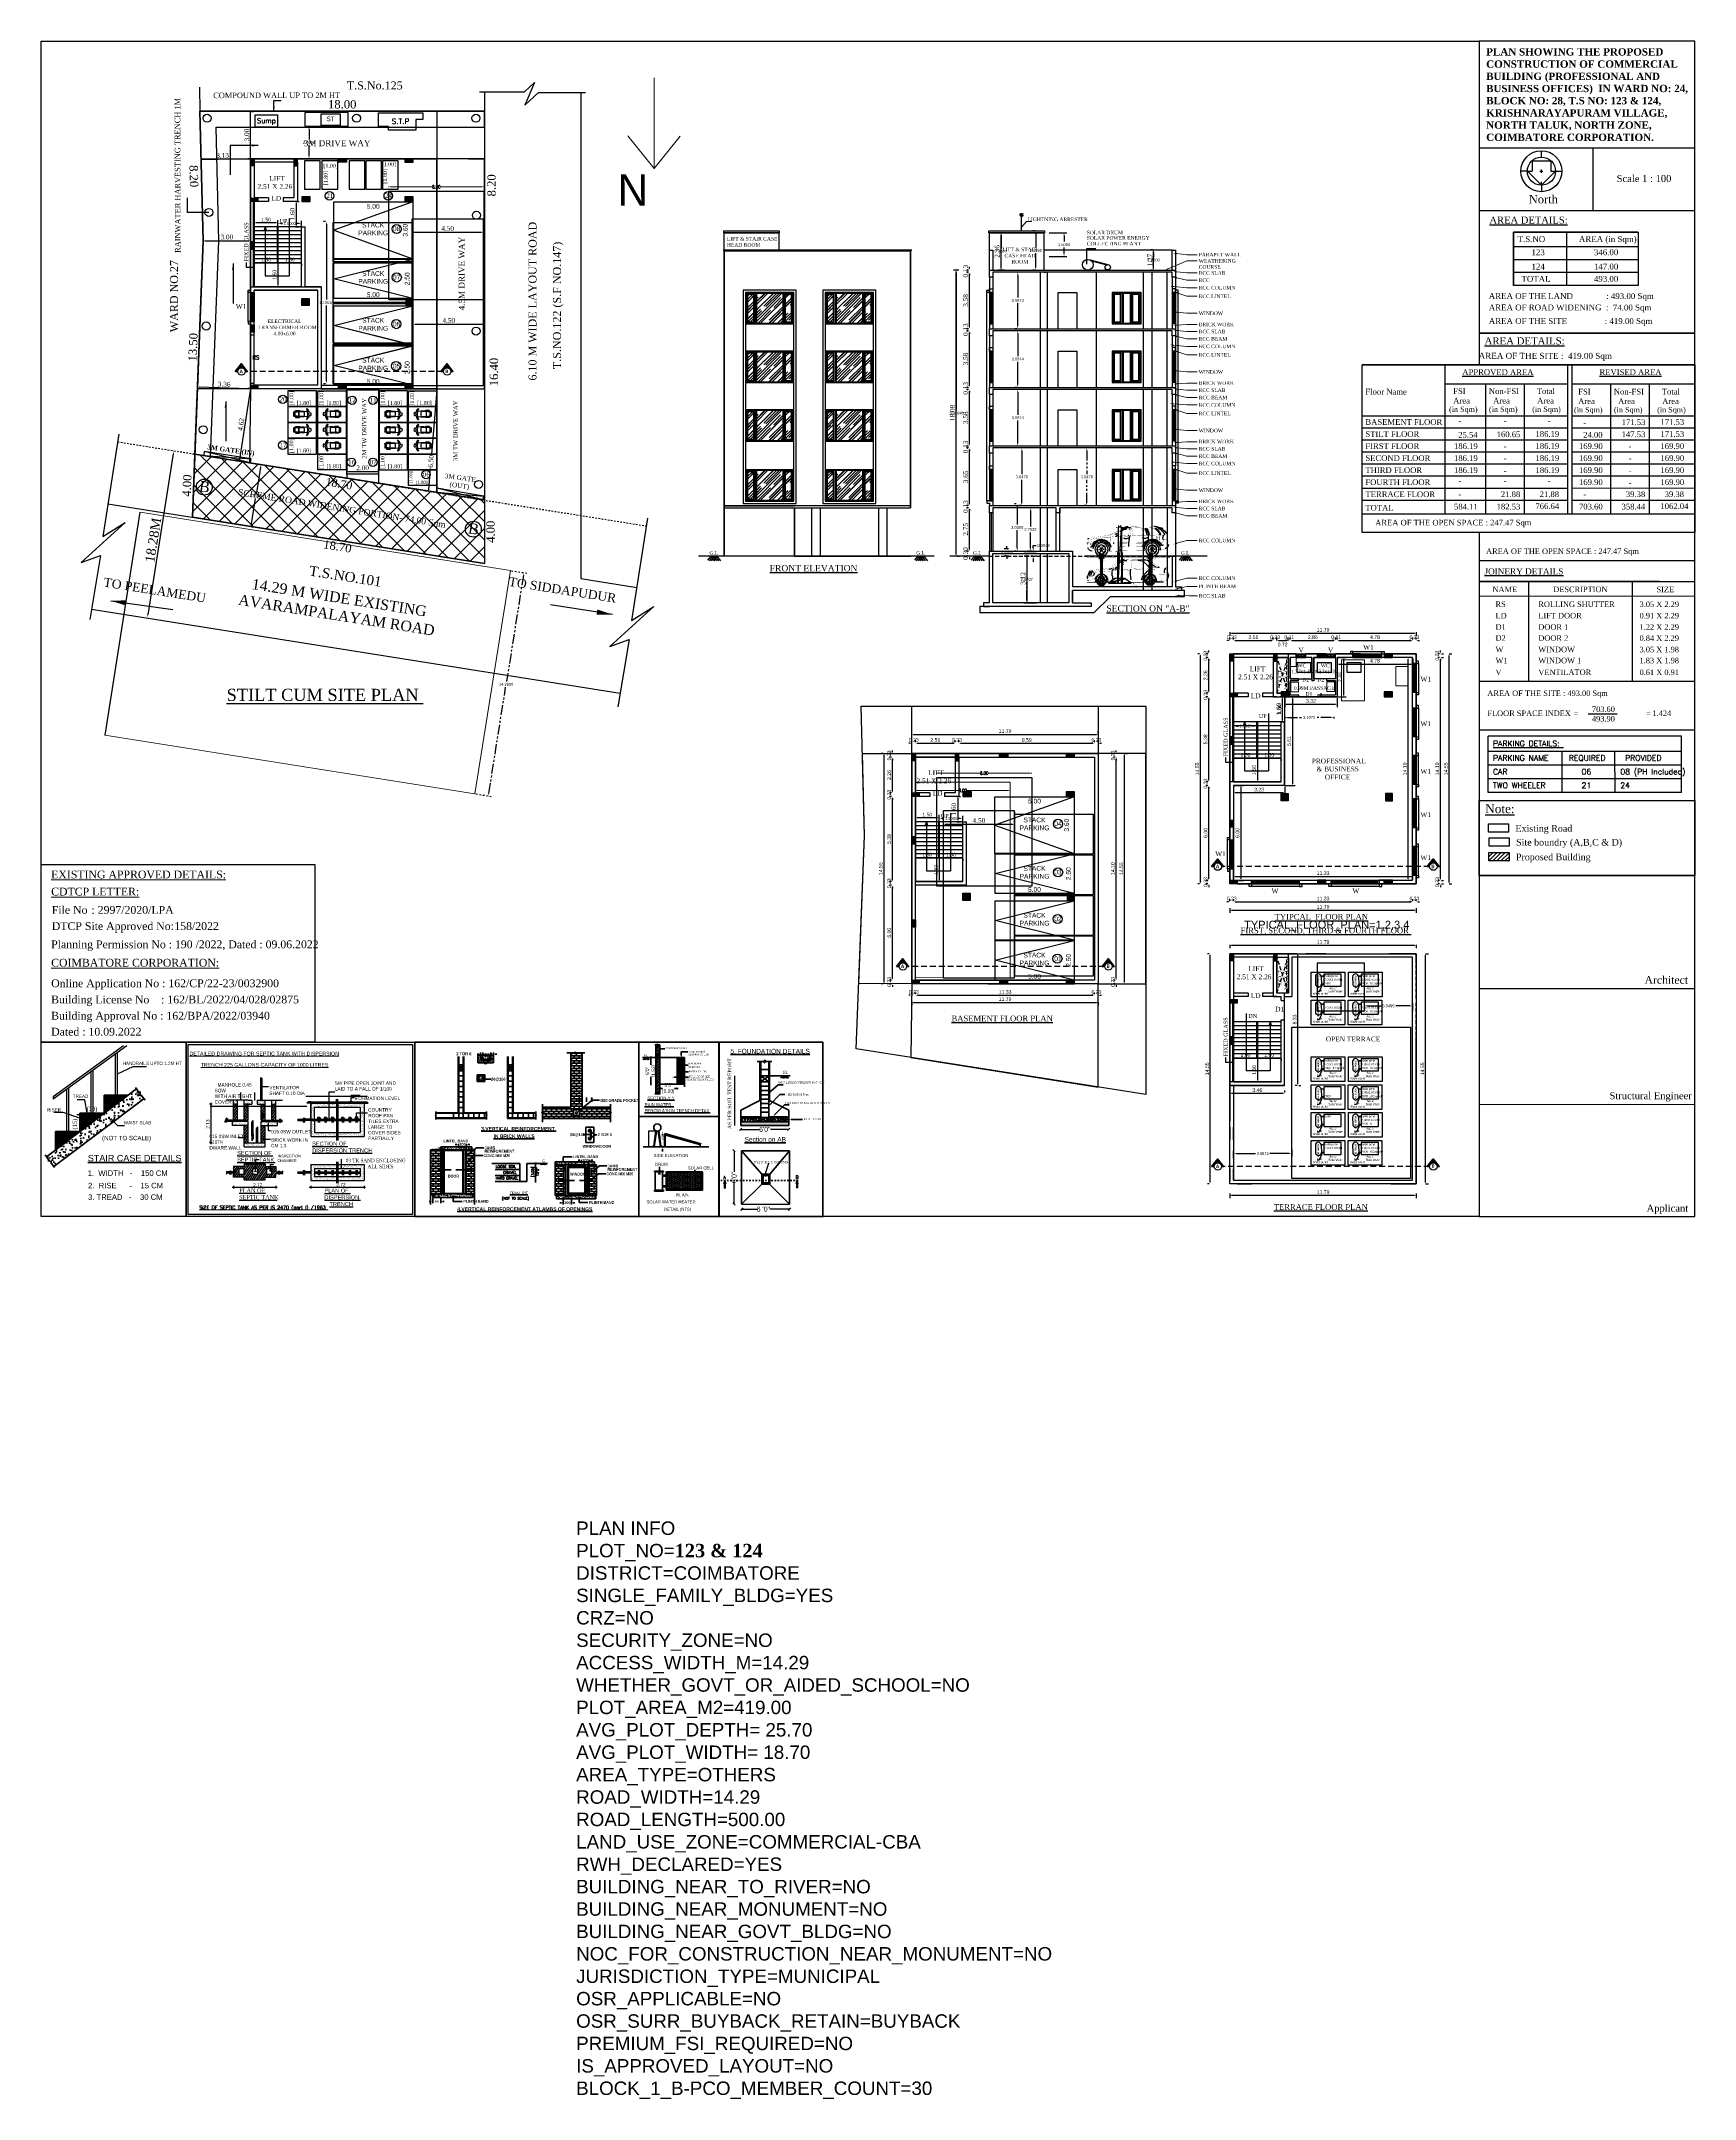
# Model space of a CAD drawing. Header units: metres. Extents: x 3104 to 3209, y 1082 to 1212.
import ezdxf
from ezdxf import colors
from ezdxf.entities.mleader import LeaderData, LeaderLine
from ezdxf.enums import TextEntityAlignment as Align
from ezdxf.math import Vec2, Vec3

# ---------------------------------------------------------------- set-up
doc = ezdxf.new("R2010")
doc.units = ezdxf.units.M
for name, pattern in [('ACAD_ISO02W100', [15, 12, -3]), ('atContinuous2', [0]), ('AUSGEZOGEN', [0]), ('CENTER', [2, 1.25, -0.25, 0.25, -0.25]), ('CONTINULUS', [0]), ('DASHED', [0.75, 0.5, -0.25]), ('DOT2', [0.125, 0, -0.125]), ('HIDDEN', [0.375, 0.25, -0.125]), ('PHANTOM2', [1.25, 0.625, -0.125, 0.125, -0.125, 0.125, -0.125])]:
    doc.linetypes.add(name, pattern=pattern)
doc.layers.get('Defpoints').update_dxf_attribs({"lineweight": 0})
for name, color, linetype, lineweight in [('1TEXT', 4, 'AUSGEZOGEN', 18), ('2CON', 1, 'Continuous', 35), ('4CON', 3, 'Continuous', 35), ('5CON', 2, 'Continuous', 35), ('BLK_1_FLR_1_DRINKING_WATER', 7, 'Continuous', 5), ('BLK_1_FLR_1_SP_WC', 233, 'Continuous', 5), ('BLK_1_FLR_1_URINAL', 235, 'Continuous', 5), ('BLK_1_FLR_1_WASH', 55, 'Continuous', 5), ('BLK_1_LVL_0_BLDG_FOOT_PRINT', 1, 'Continuous', 5), ('BLK_1_MUMTY_HT1', 83, 'Continuous', 0), ('DIMN', 2, 'Continuous', 13), ('DIST_EXIT', 7, 'Continuous', 0), ('DRIVEWAY', 255, 'Continuous', 5), ('ELECTRICAL_ROOM', 4, 'Continuous', 5), ('elevation', 5, 'Continuous', 30), ('NORTH_DIRECTION', 7, 'Continuous', 0), ('ROAD_WIDTH', 183, 'Continuous', 13), ('section', 3, 'Continuous', 30), ('TEXT', 2, 'Continuous', 20), ('wall', 7, 'Continuous', 30)]:
    doc.layers.add(name, color=color, linetype=linetype, lineweight=lineweight)
for name, color, linetype in [('BLK_1_BASEMENT_-1_BLDG_FOOTPRINT', 1, 'Continuous'), ('BLK_1_FLR_-1_BASEMENT_COVERED_PARKING', 173, 'Continuous'), ('BLK_1_FLR_-1_BLT_UP_AREA', 1, 'Continuous'), ('BLK_1_FLR_-1_BLT_UP_AREA_DEDUCT', 1, 'Continuous'), ('BLK_1_FLR_-1_EXIT_WIDTH_DOOR', 2, 'Continuous'), ('BLK_1_FLR_-1_EXIT_WIDTH_STAIR', 1, 'Continuous'), ('BLK_1_FLR_0_BLT_UP_AREA', 1, 'Continuous'), ('BLK_1_FLR_0_BLT_UP_AREA_DEDUCT', 1, 'Continuous'), ('BLK_1_FLR_0_EXIT_WIDTH_DOOR', 2, 'Continuous'), ('BLK_1_FLR_0_EXIT_WIDTH_STAIR', 1, 'Continuous'), ('BLK_1_FLR_0_REGULAR_ROOM_1', 2, 'Continuous'), ('BLK_1_FLR_0_STILT_PARKING', 13, 'Continuous'), ('BLK_1_FLR_1_BLT_UP_AREA', 1, 'Continuous'), ('BLK_1_FLR_1_BLT_UP_AREA_DEDUCT', 1, 'Continuous'), ('BLK_1_FLR_1_EXIT_WIDTH_DOOR', 2, 'Continuous'), ('BLK_1_FLR_1_EXIT_WIDTH_STAIR', 1, 'Continuous'), ('BLK_1_FLR_1_REGULAR_ROOM_1', 2, 'Continuous'), ('BLK_1_FLR_1_WATER_CLOSET', 223, 'Continuous'), ('BLK_1_FLR_1_WC_BATH_HT', 223, 'Continuous'), ('BLK_1_FLR_2_REGULAR_ROOM_1', 2, 'Continuous'), ('BLK_1_FLR_3_REGULAR_ROOM_1', 2, 'Continuous'), ('BLK_1_FLR_4_REGULAR_ROOM_1', 2, 'Continuous'), ('BLK_1_FLR_5_ROOF_AREA', 54, 'Continuous'), ('BLK_1_HT_OF_BLDG', 5, 'Continuous'), ('BLK_1_LVL_-1_BSMNT_FRONT_SETBACK', 2, 'Continuous'), ('BLK_1_LVL_-1_BSMNT_PLOT_BOUNDARY', 70, 'Continuous'), ('BLK_1_LVL_-1_BSMNT_REAR_SETBACK', 11, 'Continuous'), ('BLK_1_LVL_-1_BSMNT_SIDE_SETBACK1', 171, 'Continuous'), ('BLK_1_LVL_-1_BSMNT_SIDE_SETBACK2', 102, 'Continuous'), ('BLK_1_LVL_0_FRONT_SETBACK', 2, 'Continuous'), ('BLK_1_LVL_0_REAR_SETBACK', 11, 'Continuous'), ('BLK_1_LVL_0_SIDE_SETBACK1', 171, 'Continuous'), ('BLK_1_LVL_0_SIDE_SETBACK2', 102, 'Continuous'), ('BLK_1_PARAPET_HT', 233, 'Continuous'), ('BLK_1_PLINTH_HEIGHT', 7, 'Continuous'), ('BLK_1_ROOF_WATER_TA1NK_HT', 235, 'Continuous'), ('BLK_1_STAIR_HEADROOM', 55, 'Continuous'), ('BLK_1_TERRACESERVICE_UTILITYDISTANCE', 1, 'Continuous'), ('CO', 7, 'Continuous'), ('DIM', 9, 'Continuous'), ('DRIVE_WAY', 7, 'Continuous'), ('Normal Cars', 7, 'Continuous'), ('PER_AISLE_WIDTH', 5, 'Continuous'), ('Pit Stacker platform', 7, 'Continuous'), ('PLOT_BOUNDARY', 70, 'Continuous'), ('RWH', 130, 'Continuous'), ('SEPTIC_TANK', 146, 'Continuous'), ('sill', 8, 'Continuous'), ('SOLAR_PANEL', 3, 'Continuous'), ('SOLAR_WATER_HEATER', 1, 'Continuous'), ('SURRENDER_ROAD_WIDTH', 2, 'Continuous'), ('TOILET_VENTILATION', 6, 'Continuous'), ('TWO_WHEELER_DRIVE_WAY', 6, 'Continuous')]:
    doc.layers.add(name, color=color, linetype=linetype)
for name, color, linetype, plot in [('PARKING_SLOT', 30, 'Continuous', False), ('PLAN_INFO', 1, 'Continuous', False), ('TWO_WHEELER_PARKING', 2, 'Continuous', False)]:
    doc.layers.add(name, color=color, linetype=linetype, plot=plot)
doc.styles.add('00', font='romantic.ttf')
doc.styles.add('1', font='times.ttf')
doc.styles.add('ANAND', font='times.ttf')
doc.styles.add('ARIAL', font='romand.shx', dxfattribs={"width": 0.85})
doc.styles.add('ATT', font='swissck.ttf', dxfattribs={"height": 12})
doc.styles.add('bb', font='romantic.ttf')
doc.styles.add('FOOTING', font='swisscl.ttf')
doc.styles.add('HEAD', font='bgothm.ttf', dxfattribs={"width": 0.9, "height": 12})
doc.styles.add('MtXpl_Calibri', font='calibrib.ttf')
doc.styles.add('ROMANS', font='romans__.ttf', dxfattribs={"width": 0.75})
doc.styles.get("Standard").update_dxf_attribs({"font": 'arial.ttf'})
doc.styles.add('style3', font='times.ttf')
doc.styles.add('SUJA', font='times.ttf')
doc.styles.add('T1', font='ROMANS.shx', dxfattribs={"width": 0.96, "height": 4})
doc.styles.add('t11', font='ARIALN.TTF', dxfattribs={"height": 9})
doc.styles.add('t12', font='ARIALN.TTF')
doc.styles.add('t14', font='BKANT.TTF')
doc.styles.add('t15', font='times.ttf')
doc.styles.add('t18', font='romans.shx', dxfattribs={"bigfont": 'bigfont.shx'})
doc.styles.add('t19', font='times.ttf')
doc.styles.add('t21', font='romant.shx')
doc.styles.add('t22', font='MTCORSVA.TTF', dxfattribs={"height": 5000})
doc.styles.add('t3', font='arial.ttf')
doc.styles.add('t4', font='swisscl.ttf')
doc.styles.add('t7', font='arial.ttf')
doc.styles.add('t8', font='arialbd.ttf')
doc.styles.add('TNR', font='times.ttf')
doc.styles.add('USA TEXT', font='GOTHIC.TTF')
doc.styles.add('X', font='times.ttf')
doc.dimstyles.new('Copy of V1', dxfattribs={"dimtxt": 0.3, "dimasz": 0.1, "dimexe": 0.18, "dimexo": 0.0625, "dimgap": 0.09, "dimtad": 1, "dimzin": 0, "dimdsep": 46, "dimtxsty": 'ANAND', "dimcen": 0.09, "dimadec": 0, "dimazin": 0, "dimtfac": 1, "dimtix": 1, "dimtofl": 0, "dimtmove": 2, "dimatfit": 0, "dimfxl": 0, "dimtolj": 1, "dimtzin": 0, "dimarcsym": 0})
doc.dimstyles.new('d4', dxfattribs={"dimscale": 0, "dimtxt": 9, "dimasz": 4.5, "dimexe": 0.18, "dimexo": 0.0625, "dimgap": 2, "dimtad": 0, "dimlfac": 0.0254, "dimzin": 4, "dimdsep": 46, "dimtxsty": 't12', "dimblk1": 'OBLIQUE', "dimblk2": 'OBLIQUE', "dimsah": 1, "dimcen": 0.09, "dimse1": 1, "dimse2": 1, "dimadec": 0, "dimazin": 0, "dimtfac": 1, "dimtmove": 0, "dimatfit": 3, "dimldrblk": 'OBLIQUE', "dimfxl": 0, "dimtolj": 1, "dimtzin": 0, "dimarcsym": 0})
doc.dimstyles.new('d7', dxfattribs={"dimtxt": 15, "dimasz": 3, "dimexe": 0.18, "dimexo": 0.0625, "dimgap": 2, "dimtad": 0, "dimlfac": 0.0254, "dimzin": 12, "dimdsep": 46, "dimtxsty": 'T1', "dimblk": 'OBLIQUE', "dimcen": 0.09, "dimse1": 1, "dimse2": 1, "dimclrd": 6, "dimclrt": 3, "dimadec": 0, "dimazin": 3, "dimtfac": 0.5, "dimtix": 1, "dimtofl": 0, "dimtmove": 1, "dimatfit": 0, "dimldrblk": 'OBLIQUE', "dimfxl": 0, "dimtolj": 1, "dimtzin": 0, "dimarcsym": 0})
doc.dimstyles.new('HVAC GREEN', dxfattribs={"dimtxt": 0.2, "dimasz": 0.1, "dimexe": 0.025, "dimexo": 0.25, "dimgap": 0.002, "dimtad": 0, "dimzin": 0, "dimdsep": 46, "dimtxsty": 'ROMANS', "dimcen": 0, "dimclrd": 3, "dimclre": 8, "dimclrt": 2, "dimadec": 0, "dimazin": 0, "dimtfac": 1, "dimtofl": 0, "dimtmove": 1, "dimatfit": 3, "dimfxl": 0, "dimtolj": 1, "dimtzin": 0, "dimlwd": 0, "dimlwe": 0, "dimarcsym": 0})
doc.dimstyles.new('site1', dxfattribs={"dimtxt": 0.5, "dimasz": 0.09375, "dimexe": 0.2, "dimexo": 5, "dimgap": 0.09, "dimtad": 0, "dimzin": 0, "dimdsep": 46, "dimtxsty": 'SUJA', "dimblk": 'ARCHTICK', "dimcen": 0, "dimse1": 1, "dimse2": 1, "dimsd1": 1, "dimsd2": 1, "dimclrd": 256, "dimclre": 256, "dimclrt": 3, "dimadec": 0, "dimazin": 0, "dimtfac": 1, "dimtofl": 0, "dimtmove": 0, "dimatfit": 3, "dimfxl": 0, "dimtolj": 1, "dimtzin": 0, "dimlwd": -1, "dimlwe": -1, "dimarcsym": 0})
doc.dimstyles.get("Standard").update_dxf_attribs({"dimtxt": 0.18, "dimasz": 0.18, "dimexe": 0.18, "dimexo": 0.0625, "dimgap": 0.09, "dimtad": 0, "dimtih": 1, "dimtoh": 1, "dimdec": 4, "dimzin": 0, "dimdsep": 46, "dimtxsty": 'Standard', "dimcen": 0.09, "dimadec": 0, "dimazin": 0, "dimtfac": 1, "dimtdec": 4, "dimtofl": 0, "dimtmove": 0, "dimatfit": 3, "dimfxl": 0, "dimtolj": 1, "dimtzin": 0, "dimarcsym": 0})
doc.dimstyles.new('STANDARD$0', dxfattribs={"dimtxt": 7, "dimasz": 3, "dimexe": 3, "dimexo": 1, "dimgap": 1.5, "dimtad": 1, "dimdec": 1, "dimzin": 1, "dimdsep": 46, "dimlunit": 4, "dimtxsty": 'Standard', "dimblk": 'OBLIQUE', "dimcen": 0.09375, "dimdle": 1, "dimclrd": 8, "dimclre": 8, "dimclrt": 7, "dimadec": 1, "dimazin": 0, "dimtfac": 1, "dimtdec": 1, "dimtix": 1, "dimtmove": 2, "dimatfit": 3, "dimldrblk": 'ARCHTICK', "dimfxl": 0, "dimfrac": 2, "dimtolj": 1, "dimtzin": 0, "dimarcsym": 0})
doc.dimstyles.new('V1', dxfattribs={"dimtxt": 0.23, "dimasz": 0.1, "dimexe": 0.18, "dimexo": 0.0625, "dimgap": 0.09, "dimtad": 1, "dimzin": 0, "dimdsep": 46, "dimtxsty": 'Standard', "dimcen": 0.09, "dimadec": 0, "dimazin": 0, "dimtfac": 1, "dimtix": 1, "dimtofl": 0, "dimtmove": 2, "dimatfit": 0, "dimfxl": 0, "dimtolj": 1, "dimtzin": 0, "dimarcsym": 0})
pattern_1 = [(225, (9093.267846, 6317.96534), (0.02783596555, -0.02783596555), [])]
pattern_2 = [(225, (9106.90807, 6317.96534), (0.02783596555, -0.02783596555), [])]

# ---------------------------------------------------------------- blocks, each defined once
blk = doc.blocks.new('*U10')
at = {"layer": 'elevation'}
for p, q in [((2.5, 6.5), (21.5, 6.5)), ((2.5, 2.5), (21.5, 2.5))]:
    blk.add_line(p, q, dxfattribs=at)
at = {"layer": 'section'}
for p, q in [((0, 6.5), (2.5, 6.5)), ((0, 2.5), (2.5, 2.5)), ((2.5, 2.5), (2.5, 6.5)), ((21.5, 2.5), (21.5, 6.5)), ((21.5, 6.5), (24, 6.5)), ((21.5, 2.5), (24, 2.5))]:
    blk.add_line(p, q, dxfattribs=at)
at = {"layer": 'section', "linetype": 'DASHED', "ltscale": 5}
blk.add_line((2.5, 4.5), (21.5, 4.5), dxfattribs=at)
at = {"layer": 'sill'}
for p, q in [((0, 9), (24, 9)), ((0, 0), (24, 0))]:
    blk.add_line(p, q, dxfattribs=at)
blk = doc.blocks.new('*U12')
at = {"layer": 'elevation'}
for p, q in [((2.5, 6.5), (69.5, 6.5)), ((2.5, 2.5), (69.5, 2.5))]:
    blk.add_line(p, q, dxfattribs=at)
at = {"layer": 'section'}
for p, q in [((0, 6.5), (2.5, 6.5)), ((0, 2.5), (2.5, 2.5)), ((2.5, 6.5), (2.5, 2.5)), ((2.5, 4.5), (69.5, 4.5)), ((69.5, 6.5), (72, 6.5)), ((69.5, 6.5), (69.5, 2.5)), ((69.5, 2.5), (72, 2.5))]:
    blk.add_line(p, q, dxfattribs=at)
at = {"layer": 'sill'}
for p, q in [((0, 9), (72, 9)), ((0, 0), (72, 0))]:
    blk.add_line(p, q, dxfattribs=at)
blk = doc.blocks.new('*U15')
at = {"ltscale": 0.25}
h = blk.add_hatch(color=256, dxfattribs=at)
h.dxf.hatch_style = 1
h.paths.add_polyline_path([(38625.6, -66138.8), (38634.6, -66138.8), (38634.6, -66120.8), (38625.6, -66120.8)])
blk.add_lwpolyline([(38625.6, -66138.8), (38634.6, -66138.8), (38634.6, -66120.8), (38625.6, -66120.8)], close=True, dxfattribs=at)
blk = doc.blocks.new('*U16')
at = {"ltscale": 0.25}
h = blk.add_hatch(color=256, dxfattribs=at)
h.dxf.hatch_style = 1
h.paths.add_polyline_path([(38625.6, -66138.8), (38634.6, -66138.8), (38634.6, -66117.8), (38625.6, -66117.8)])
blk.add_lwpolyline([(38625.6, -66138.8), (38634.6, -66138.8), (38634.6, -66117.8), (38625.6, -66117.8)], close=True, dxfattribs=at)
blk = doc.blocks.new('*U17')
at = {"ltscale": 0.25}
h = blk.add_hatch(color=256, dxfattribs=at)
h.dxf.hatch_style = 1
h.paths.add_polyline_path([(38624.1, -66138.8), (38636.1, -66138.8), (38636.1, -66117.8), (38624.1, -66117.8)])
blk.add_lwpolyline([(38624.1, -66138.8), (38636.1, -66138.8), (38636.1, -66117.8), (38624.1, -66117.8)], close=True, dxfattribs=at)
blk = doc.blocks.new('*U18')
at = {"ltscale": 0.25}
h = blk.add_hatch(color=256, dxfattribs=at)
h.dxf.hatch_style = 1
h.paths.add_polyline_path([(38621.1, -66138.8), (38639.1, -66138.8), (38639.1, -66120.8), (38621.1, -66120.8)])
blk.add_lwpolyline([(38621.1, -66138.8), (38639.1, -66138.8), (38639.1, -66120.8), (38621.1, -66120.8)], close=True, dxfattribs=at)
blk = doc.blocks.new('*D30')
at = {"color": 0, "lineweight": -2}
for p, q in [((3179.34, 1166.6), (3179.34, 1166.48)), ((3180.74, 1166.66), (3179.44, 1166.66)), ((3180.84, 1166.6), (3180.84, 1166.48))]:
    blk.add_line(p, q, dxfattribs=at)
at = {"color": 0}
for points in [[(3179.44, 1166.68), (3179.44, 1166.64), (3179.34, 1166.66)], [(3180.74, 1166.68), (3180.74, 1166.64), (3180.84, 1166.66)]]:
    blk.add_solid(points, dxfattribs=at)
at = {"layer": 'Defpoints', "color": 0}
for p in [(3179.34, 1166.66), (3179.34, 1166.66), (3180.84, 1166.66)]:
    blk.add_point(p, dxfattribs=at)
at = {"color": 0, "insert": (3180.09, 1166.87), "char_height": 0.23, "attachment_point": 5}
blk.add_mtext('\\A1;1.50', dxfattribs=at)
blk = doc.blocks.new('*D31')
at = {"color": 0, "lineweight": -2}
for p, q in [((3180.84, 1166.6), (3180.84, 1166.48)), ((3182.24, 1166.66), (3180.94, 1166.66)), ((3182.34, 1166.6), (3182.34, 1166.48))]:
    blk.add_line(p, q, dxfattribs=at)
at = {"color": 0}
for points in [[(3180.94, 1166.68), (3180.94, 1166.64), (3180.84, 1166.66)], [(3182.24, 1166.68), (3182.24, 1166.64), (3182.34, 1166.66)]]:
    blk.add_solid(points, dxfattribs=at)
at = {"layer": 'Defpoints', "color": 0}
for p in [(3180.84, 1166.66), (3180.84, 1166.66), (3182.34, 1166.66)]:
    blk.add_point(p, dxfattribs=at)
at = {"color": 0, "insert": (3181.59, 1166.87), "char_height": 0.23, "attachment_point": 5}
blk.add_mtext('\\A1;1.50', dxfattribs=at)
blk = doc.blocks.new('*D32')
at = {"color": 0, "lineweight": -2}
for p, q in [((3180.77, 1166.66), (3180.66, 1166.66)), ((3180.84, 1166.56), (3180.84, 1165.26)), ((3180.77, 1165.16), (3181.02, 1165.16))]:
    blk.add_line(p, q, dxfattribs=at)
at = {"color": 0}
for points in [[(3180.82, 1166.56), (3180.85, 1166.56), (3180.84, 1166.66)], [(3180.82, 1165.26), (3180.85, 1165.26), (3180.84, 1165.16)]]:
    blk.add_solid(points, dxfattribs=at)
at = {"layer": 'Defpoints', "color": 0}
for p in [(3180.84, 1166.66), (3180.71, 1165.16), (3180.84, 1165.16)]:
    blk.add_point(p, dxfattribs=at)
at = {"color": 0, "insert": (3180.63, 1165.91), "char_height": 0.23, "attachment_point": 5, "rotation": 90}
blk.add_mtext('\\A1;1.50', dxfattribs=at)
blk = doc.blocks.new('*D151')
at = {"color": 0, "lineweight": -2}
for p, q in [((3182.5, 1170.54), (3182.26, 1170.54)), ((3182.44, 1169.05), (3182.44, 1170.44)), ((3182.5, 1168.95), (3182.26, 1168.95))]:
    blk.add_line(p, q, dxfattribs=at)
at = {"color": 0}
for points in [[(3182.43, 1170.44), (3182.46, 1170.44), (3182.44, 1170.54)], [(3182.43, 1169.05), (3182.46, 1169.05), (3182.44, 1168.95)]]:
    blk.add_solid(points, dxfattribs=at)
at = {"layer": 'Defpoints', "color": 0}
for p in [(3182.44, 1170.54), (3182.57, 1170.54), (3182.57, 1168.95)]:
    blk.add_point(p, dxfattribs=at)
at = {"color": 0, "insert": (3182.2, 1169.75), "char_height": 0.3, "attachment_point": 5, "rotation": 90, "style": 'ANAND'}
blk.add_mtext('\\A1;1.60', dxfattribs=at)
blk = doc.blocks.new('*D33')
at = {"color": 0, "lineweight": -2}
for p, q in [((3179.34, 1147.63), (3179.34, 1147.51)), ((3180.74, 1147.69), (3179.44, 1147.69)), ((3180.84, 1147.63), (3180.84, 1147.51))]:
    blk.add_line(p, q, dxfattribs=at)
at = {"color": 0}
for points in [[(3179.44, 1147.71), (3179.44, 1147.68), (3179.34, 1147.69)], [(3180.74, 1147.71), (3180.74, 1147.68), (3180.84, 1147.69)]]:
    blk.add_solid(points, dxfattribs=at)
at = {"layer": 'Defpoints', "color": 0}
for p in [(3179.34, 1147.69), (3179.34, 1147.69), (3180.84, 1147.69)]:
    blk.add_point(p, dxfattribs=at)
at = {"color": 0, "insert": (3180.09, 1147.9), "char_height": 0.23, "attachment_point": 5}
blk.add_mtext('\\A1;1.50', dxfattribs=at)
blk = doc.blocks.new('*D34')
at = {"color": 0, "lineweight": -2}
for p, q in [((3180.84, 1147.63), (3180.84, 1147.51)), ((3182.24, 1147.69), (3180.94, 1147.69)), ((3182.34, 1147.63), (3182.34, 1147.51))]:
    blk.add_line(p, q, dxfattribs=at)
at = {"color": 0}
for points in [[(3180.94, 1147.71), (3180.94, 1147.68), (3180.84, 1147.69)], [(3182.24, 1147.71), (3182.24, 1147.68), (3182.34, 1147.69)]]:
    blk.add_solid(points, dxfattribs=at)
at = {"layer": 'Defpoints', "color": 0}
for p in [(3180.84, 1147.69), (3180.84, 1147.69), (3182.34, 1147.69)]:
    blk.add_point(p, dxfattribs=at)
at = {"color": 0, "insert": (3181.59, 1147.9), "char_height": 0.23, "attachment_point": 5}
blk.add_mtext('\\A1;1.50', dxfattribs=at)
blk = doc.blocks.new('*D35')
at = {"color": 0, "lineweight": -2}
for p, q in [((3180.77, 1147.69), (3180.66, 1147.69)), ((3180.84, 1147.59), (3180.84, 1146.29)), ((3180.77, 1146.19), (3181.02, 1146.19))]:
    blk.add_line(p, q, dxfattribs=at)
at = {"color": 0}
for points in [[(3180.82, 1147.59), (3180.85, 1147.59), (3180.84, 1147.69)], [(3180.82, 1146.29), (3180.85, 1146.29), (3180.84, 1146.19)]]:
    blk.add_solid(points, dxfattribs=at)
at = {"layer": 'Defpoints', "color": 0}
for p in [(3180.84, 1147.69), (3180.71, 1146.19), (3180.84, 1146.19)]:
    blk.add_point(p, dxfattribs=at)
at = {"color": 0, "insert": (3180.63, 1146.94), "char_height": 0.23, "attachment_point": 5, "rotation": 90}
blk.add_mtext('\\A1;1.50', dxfattribs=at)
blk = doc.blocks.new('DGGHFHHJFF')
at = {"layer": '2CON', "lineweight": 40}
blk.add_hatch(color=0, dxfattribs=at).paths.add_polyline_path([(286317.9, 36432), (286305.8, 36432), (286305.8, 36425.9), (286317.9, 36425.9)])
at = {"color": 0, "linetype": 'ByBlock', "lineweight": 40}
for p, q in [((286293.3, 36424.1), (286289.7, 36427.7)), ((286289.7, 36346.7), (286293.3, 36343.1)), ((286319.7, 36334.1), (286316.1, 36330.5)), ((286368.8, 36330.5), (286372.4, 36334.1))]:
    blk.add_line(p, q, dxfattribs=at)
blk.add_lwpolyline([(286254.3, 36247.1), (286497.3, 36247.1), (286497.3, 36472.6), (286254.3, 36472.6)], close=True, dxfattribs=at)
at = {"layer": '2CON', "color": 0, "lineweight": 40}
for p, q in [((286303, 36465.2), (286310.3, 36465.2)), ((286305.8, 36465.2), (286305.8, 36316.1)), ((286305.8, 36452.3), (286317.9, 36464.5)), ((286305.8, 36459.3), (286309.7, 36463.3)), ((286305.8, 36456.4), (286312, 36462.6)), ((286305.8, 36449.4), (286317.9, 36461.5)), ((286307.9, 36464.3), (286308.3, 36464.6)), ((286310.3, 36467.5), (286312.1, 36463.2)), ((286310.3, 36465.2), (286310.3, 36467.5)), ((286312.1, 36463.2), (286312.1, 36465.2)), ((286312.1, 36465.2), (286318.8, 36465.2)), ((286314.9, 36465), (286315, 36465.2)), ((286317.9, 36465.2), (286317.9, 36316.1)), ((286267.7, 36419.2), (286274.4, 36425.9)), ((286270.8, 36419.2), (286277.5, 36425.9)), ((286272.8, 36419.2), (286279.5, 36425.9)), ((286281.1, 36419.2), (286274.4, 36425.9)), ((286283.2, 36419.2), (286277.5, 36425.9)), ((286286.2, 36419.2), (286279.5, 36425.9)), ((286305.8, 36443.4), (286317.9, 36455.5)), ((286305.8, 36440.4), (286317.9, 36452.6)), ((286305.8, 36434.4), (286317.9, 36446.6)), ((286305.8, 36432), (286317.9, 36432)), ((286317.9, 36425.9), (286305.8, 36425.9)), ((286305.8, 36425.5), (286306.2, 36425.9)), ((286305.8, 36416.5), (286315.1, 36425.9)), ((286305.8, 36422.5), (286309.1, 36425.9)), ((286305.8, 36413.6), (286317.9, 36425.7)), ((286305.8, 36407.6), (286317.9, 36419.7)), ((286305.8, 36404.6), (286317.9, 36416.8)), ((286305.8, 36398.6), (286317.9, 36410.8)), ((286305.8, 36395.7), (286317.9, 36407.8)), ((286305.8, 36389.7), (286317.9, 36401.8)), ((286305.8, 36386.7), (286317.9, 36398.9)), ((286306.3, 36432), (286317.9, 36443.6)), ((286312.2, 36432), (286317.9, 36437.6)), ((286315.2, 36432), (286317.9, 36434.7)), ((286317.9, 36425.9), (286370.6, 36425.9)), ((286321.3, 36452.9), (286333.8, 36452.9)), ((286370.6, 36425.9), (286392.9, 36425.9)), ((286370.6, 36425.9), (286370.6, 36344.9)), ((286370.6, 36423.2), (286392.9, 36423.2)), ((286370.6, 36416.4), (286392.9, 36416.4)), ((286370.8, 36422.8), (286370.8, 36422.8)), ((286370.8, 36421.7), (286370.8, 36421.7)), ((286370.8, 36419.6), (286370.8, 36419.6)), ((286370.8, 36418.5), (286370.8, 36418.5)), ((286370.8, 36417.5), (286370.8, 36417.5)), ((286370.8, 36416.4), (286370.8, 36416.4)), ((286371.1, 36422.2), (286371.1, 36422.2)), ((286371.1, 36421.2), (286371.1, 36421.2)), ((286371.1, 36420.1), (286371.1, 36420.1)), ((286371.1, 36419.1), (286371.1, 36419.1)), ((286371.1, 36418), (286371.1, 36418)), ((286371.1, 36417), (286371.1, 36417)), ((286371.3, 36422.8), (286371.3, 36422.8)), ((286371.3, 36421.7), (286371.3, 36421.7)), ((286371.3, 36420.7), (286371.3, 36420.7)), ((286371.3, 36419.6), (286371.3, 36419.6)), ((286371.3, 36418.5), (286371.3, 36418.5)), ((286371.3, 36417.5), (286371.3, 36417.5)), ((286371.3, 36416.4), (286371.3, 36416.4)), ((286371.6, 36423.3), (286372.7, 36423.3)), ((286371.6, 36422.2), (286371.6, 36422.2)), ((286371.6, 36421.2), (286371.6, 36421.2)), ((286371.6, 36420.1), (286371.6, 36420.1)), ((286371.6, 36419.1), (286372.7, 36419.1)), ((286371.6, 36419.1), (286371.6, 36419.1)), ((286371.6, 36418), (286371.6, 36418)), ((286371.6, 36417), (286371.6, 36417)), ((286371.6, 36414.9), (286372.7, 36414.9)), ((286371.6, 36410.6), (286372.7, 36410.6)), ((286371.6, 36406.4), (286372.7, 36406.4)), ((286371.6, 36402.2), (286372.7, 36402.2)), ((286371.6, 36398), (286372.7, 36398)), ((286371.9, 36422.8), (286371.9, 36422.8)), ((286371.9, 36421.7), (286371.9, 36421.7)), ((286371.9, 36420.7), (286371.9, 36420.7)), ((286371.9, 36419.6), (286371.9, 36419.6)), ((286371.9, 36418.5), (286371.9, 36418.5)), ((286371.9, 36417.5), (286371.9, 36417.5)), ((286371.9, 36416.4), (286371.9, 36416.4)), ((286372.1, 36422.2), (286372.1, 36422.2)), ((286372.1, 36421.2), (286372.1, 36421.2)), ((286372.1, 36420.1), (286372.1, 36420.1)), ((286372.1, 36419.1), (286372.1, 36419.1)), ((286372.1, 36418), (286372.1, 36418)), ((286372.1, 36417), (286372.1, 36417)), ((286372.1, 36414.3), (286372.1, 36415.4)), ((286372.1, 36410.1), (286372.1, 36411.2)), ((286372.1, 36405.9), (286372.1, 36406.9)), ((286372.1, 36401.7), (286372.1, 36402.7)), ((286372.1, 36397.5), (286372.1, 36398.5)), ((286372.1, 36393.2), (286372.1, 36394.3)), ((286372.4, 36422.8), (286372.4, 36422.8)), ((286372.4, 36421.7), (286372.4, 36421.7)), ((286372.4, 36420.7), (286372.4, 36420.7)), ((286372.4, 36419.6), (286372.4, 36419.6)), ((286372.4, 36418.5), (286372.4, 36418.5)), ((286372.4, 36417.5), (286372.4, 36417.5)), ((286372.4, 36416.4), (286372.4, 36416.4)), ((286372.7, 36422.2), (286372.7, 36422.2)), ((286372.7, 36421.2), (286372.7, 36421.2)), ((286372.7, 36420.1), (286372.7, 36420.1)), ((286372.7, 36419.1), (286372.7, 36419.1)), ((286372.7, 36418), (286372.7, 36418)), ((286372.7, 36417), (286372.7, 36417)), ((286372.9, 36422.8), (286372.9, 36422.8)), ((286372.9, 36421.7), (286372.9, 36421.7)), ((286372.9, 36420.7), (286372.9, 36420.7)), ((286372.9, 36419.6), (286372.9, 36419.6)), ((286372.9, 36418.5), (286372.9, 36418.5)), ((286372.9, 36417.5), (286372.9, 36417.5)), ((286372.9, 36416.4), (286372.9, 36416.4)), ((286373.2, 36422.2), (286373.2, 36422.2)), ((286373.2, 36421.2), (286373.2, 36421.2)), ((286373.2, 36420.1), (286373.2, 36420.1)), ((286373.2, 36419.1), (286373.2, 36419.1)), ((286373.2, 36418), (286373.2, 36418)), ((286373.2, 36417), (286373.2, 36417)), ((286373.4, 36422.8), (286373.4, 36422.8)), ((286373.4, 36421.7), (286373.4, 36421.7)), ((286373.4, 36420.7), (286373.4, 36420.7)), ((286373.4, 36419.6), (286373.4, 36419.6)), ((286373.4, 36418.5), (286373.4, 36418.5)), ((286373.4, 36417.5), (286373.4, 36417.5)), ((286373.4, 36416.4), (286373.4, 36416.4)), ((286373.7, 36425.4), (286374.8, 36425.4)), ((286373.7, 36422.2), (286373.7, 36422.2)), ((286373.7, 36421.2), (286374.8, 36421.2)), ((286373.7, 36421.2), (286373.7, 36421.2)), ((286373.7, 36420.1), (286373.7, 36420.1)), ((286373.7, 36419.1), (286373.7, 36419.1)), ((286373.7, 36418), (286373.7, 36418)), ((286373.7, 36417), (286374.8, 36417)), ((286373.7, 36417), (286373.7, 36417)), ((286373.7, 36412.7), (286374.8, 36412.7)), ((286373.7, 36408.5), (286374.8, 36408.5)), ((286373.7, 36404.3), (286374.8, 36404.3)), ((286373.7, 36400.1), (286374.8, 36400.1)), ((286373.7, 36395.9), (286374.8, 36395.9)), ((286374, 36422.8), (286374, 36422.8)), ((286374, 36421.7), (286374, 36421.7)), ((286374, 36420.7), (286374, 36420.7)), ((286374, 36419.6), (286374, 36419.6)), ((286374, 36418.5), (286374, 36418.5)), ((286374, 36417.5), (286374, 36417.5)), ((286374, 36416.4), (286374, 36416.4)), ((286374.2, 36422.2), (286374.2, 36422.2)), ((286374.2, 36421.2), (286374.2, 36421.2)), ((286374.2, 36420.1), (286374.2, 36420.1)), ((286374.2, 36419.1), (286374.2, 36419.1)), ((286374.2, 36418), (286374.2, 36418)), ((286374.2, 36417), (286374.2, 36417)), ((286374.2, 36412.2), (286374.2, 36413.3)), ((286374.2, 36408), (286374.2, 36409.1)), ((286374.2, 36403.8), (286374.2, 36404.8)), ((286374.2, 36399.6), (286374.2, 36400.6)), ((286374.2, 36395.3), (286374.2, 36396.4)), ((286374.5, 36422.8), (286374.5, 36422.8)), ((286374.5, 36421.7), (286374.5, 36421.7)), ((286374.5, 36420.7), (286374.5, 36420.7)), ((286374.5, 36419.6), (286374.5, 36419.6)), ((286374.5, 36418.5), (286374.5, 36418.5)), ((286374.5, 36417.5), (286374.5, 36417.5)), ((286374.5, 36416.4), (286374.5, 36416.4)), ((286374.8, 36422.2), (286374.8, 36422.2)), ((286374.8, 36421.2), (286374.8, 36421.2)), ((286374.8, 36420.1), (286374.8, 36420.1)), ((286374.8, 36419.1), (286374.8, 36419.1)), ((286374.8, 36418), (286374.8, 36418)), ((286374.8, 36417), (286374.8, 36417)), ((286375, 36422.8), (286375, 36422.8)), ((286375, 36421.7), (286375, 36421.7)), ((286375, 36420.7), (286375, 36420.7)), ((286375, 36419.6), (286375, 36419.6)), ((286375, 36418.5), (286375, 36418.5)), ((286375, 36417.5), (286375, 36417.5)), ((286375, 36416.4), (286375, 36416.4)), ((286375.3, 36422.2), (286375.3, 36422.2)), ((286375.3, 36421.2), (286375.3, 36421.2)), ((286375.3, 36420.1), (286375.3, 36420.1)), ((286375.3, 36419.1), (286375.3, 36419.1)), ((286375.3, 36418), (286375.3, 36418)), ((286375.3, 36417), (286375.3, 36417)), ((286375.6, 36422.8), (286375.6, 36422.8)), ((286375.6, 36421.7), (286375.6, 36421.7)), ((286375.6, 36420.7), (286375.6, 36420.7)), ((286375.6, 36419.6), (286375.6, 36419.6)), ((286375.6, 36418.5), (286375.6, 36418.5)), ((286375.6, 36417.5), (286375.6, 36417.5)), ((286375.6, 36416.4), (286375.6, 36416.4)), ((286375.8, 36423.3), (286376.9, 36423.3)), ((286375.8, 36422.2), (286375.8, 36422.2)), ((286375.8, 36421.2), (286375.8, 36421.2)), ((286375.8, 36420.1), (286375.8, 36420.1)), ((286375.8, 36419.1), (286376.9, 36419.1)), ((286375.8, 36419.1), (286375.8, 36419.1)), ((286375.8, 36418), (286375.8, 36418)), ((286375.8, 36417), (286375.8, 36417)), ((286375.8, 36414.9), (286376.9, 36414.9)), ((286375.8, 36410.6), (286376.9, 36410.6)), ((286375.8, 36406.4), (286376.9, 36406.4)), ((286375.8, 36402.2), (286376.9, 36402.2)), ((286375.8, 36398), (286376.9, 36398)), ((286376.1, 36422.8), (286376.1, 36422.8)), ((286376.1, 36421.7), (286376.1, 36421.7)), ((286376.1, 36420.7), (286376.1, 36420.7)), ((286376.1, 36419.6), (286376.1, 36419.6)), ((286376.1, 36418.5), (286376.1, 36418.5)), ((286376.1, 36417.5), (286376.1, 36417.5)), ((286376.1, 36416.4), (286376.1, 36416.4)), ((286376.3, 36422.2), (286376.3, 36422.2)), ((286376.3, 36421.2), (286376.3, 36421.2)), ((286376.3, 36420.1), (286376.3, 36420.1)), ((286376.3, 36419.1), (286376.3, 36419.1)), ((286376.3, 36418), (286376.3, 36418)), ((286376.3, 36417), (286376.3, 36417)), ((286376.3, 36414.3), (286376.3, 36415.4)), ((286376.3, 36410.1), (286376.3, 36411.2)), ((286376.3, 36405.9), (286376.3, 36406.9)), ((286376.3, 36401.7), (286376.3, 36402.7)), ((286376.3, 36397.5), (286376.3, 36398.5)), ((286376.3, 36393.2), (286376.3, 36394.3)), ((286376.6, 36422.8), (286376.6, 36422.8)), ((286376.6, 36421.7), (286376.6, 36421.7)), ((286376.6, 36420.7), (286376.6, 36420.7)), ((286376.6, 36419.6), (286376.6, 36419.6)), ((286376.6, 36418.5), (286376.6, 36418.5)), ((286376.6, 36417.5), (286376.6, 36417.5)), ((286376.6, 36416.4), (286376.6, 36416.4)), ((286376.9, 36422.2), (286376.9, 36422.2)), ((286376.9, 36421.2), (286376.9, 36421.2)), ((286376.9, 36420.1), (286376.9, 36420.1)), ((286376.9, 36419.1), (286376.9, 36419.1)), ((286376.9, 36418), (286376.9, 36418)), ((286376.9, 36417), (286376.9, 36417)), ((286377.1, 36422.8), (286377.1, 36422.8)), ((286377.1, 36421.7), (286377.1, 36421.7)), ((286377.1, 36420.7), (286377.1, 36420.7)), ((286377.1, 36419.6), (286377.1, 36419.6)), ((286377.1, 36418.5), (286377.1, 36418.5)), ((286377.1, 36417.5), (286377.1, 36417.5)), ((286377.1, 36416.4), (286377.1, 36416.4)), ((286377.4, 36422.2), (286377.4, 36422.2)), ((286377.4, 36421.2), (286377.4, 36421.2)), ((286377.4, 36420.1), (286377.4, 36420.1)), ((286377.4, 36419.1), (286377.4, 36419.1)), ((286377.4, 36418), (286377.4, 36418)), ((286377.4, 36417), (286377.4, 36417)), ((286377.7, 36422.8), (286377.7, 36422.8)), ((286377.7, 36421.7), (286377.7, 36421.7)), ((286377.7, 36420.7), (286377.7, 36420.7)), ((286377.7, 36419.6), (286377.7, 36419.6)), ((286377.7, 36418.5), (286377.7, 36418.5)), ((286377.7, 36417.5), (286377.7, 36417.5)), ((286377.7, 36416.4), (286377.7, 36416.4)), ((286377.9, 36425.4), (286379, 36425.4)), ((286377.9, 36422.2), (286377.9, 36422.2)), ((286377.9, 36421.2), (286379, 36421.2)), ((286377.9, 36421.2), (286377.9, 36421.2)), ((286377.9, 36420.1), (286377.9, 36420.1)), ((286377.9, 36419.1), (286377.9, 36419.1)), ((286377.9, 36418), (286377.9, 36418)), ((286377.9, 36417), (286379, 36417)), ((286377.9, 36417), (286377.9, 36417)), ((286377.9, 36412.7), (286379, 36412.7)), ((286377.9, 36408.5), (286379, 36408.5)), ((286377.9, 36404.3), (286379, 36404.3)), ((286377.9, 36400.1), (286379, 36400.1)), ((286377.9, 36395.9), (286379, 36395.9)), ((286378.2, 36422.8), (286378.2, 36422.8)), ((286378.2, 36421.7), (286378.2, 36421.7)), ((286378.2, 36420.7), (286378.2, 36420.7)), ((286378.2, 36419.6), (286378.2, 36419.6)), ((286378.2, 36418.5), (286378.2, 36418.5)), ((286378.2, 36417.5), (286378.2, 36417.5)), ((286378.2, 36416.4), (286378.2, 36416.4)), ((286378.5, 36422.2), (286378.5, 36422.2)), ((286378.5, 36421.2), (286378.5, 36421.2)), ((286378.5, 36420.1), (286378.5, 36420.1)), ((286378.5, 36419.1), (286378.5, 36419.1)), ((286378.5, 36418), (286378.5, 36418)), ((286378.5, 36417), (286378.5, 36417)), ((286378.5, 36412.2), (286378.5, 36413.3)), ((286378.5, 36408), (286378.5, 36409.1)), ((286378.5, 36403.8), (286378.5, 36404.8)), ((286378.5, 36399.6), (286378.5, 36400.6)), ((286378.5, 36395.3), (286378.5, 36396.4)), ((286378.7, 36422.8), (286378.7, 36422.8)), ((286378.7, 36421.7), (286378.7, 36421.7)), ((286378.7, 36420.7), (286378.7, 36420.7)), ((286378.7, 36419.6), (286378.7, 36419.6)), ((286378.7, 36418.5), (286378.7, 36418.5)), ((286378.7, 36417.5), (286378.7, 36417.5)), ((286378.7, 36416.4), (286378.7, 36416.4)), ((286379, 36422.2), (286379, 36422.2)), ((286379, 36421.2), (286379, 36421.2)), ((286379, 36420.1), (286379, 36420.1)), ((286379, 36419.1), (286379, 36419.1)), ((286379, 36418), (286379, 36418)), ((286379, 36417), (286379, 36417)), ((286379.2, 36422.8), (286379.2, 36422.8)), ((286379.2, 36421.7), (286379.2, 36421.7)), ((286379.2, 36420.7), (286379.2, 36420.7)), ((286379.2, 36419.6), (286379.2, 36419.6)), ((286379.2, 36418.5), (286379.2, 36418.5)), ((286379.2, 36417.5), (286379.2, 36417.5)), ((286379.2, 36416.4), (286379.2, 36416.4)), ((286379.5, 36422.2), (286379.5, 36422.2)), ((286379.5, 36421.2), (286379.5, 36421.2)), ((286379.5, 36420.1), (286379.5, 36420.1)), ((286379.5, 36419.1), (286379.5, 36419.1)), ((286379.5, 36418), (286379.5, 36418)), ((286379.5, 36417), (286379.5, 36417)), ((286379.8, 36422.8), (286379.8, 36422.8)), ((286379.8, 36421.7), (286379.8, 36421.7)), ((286379.8, 36420.7), (286379.8, 36420.7)), ((286379.8, 36419.6), (286379.8, 36419.6)), ((286379.8, 36418.5), (286379.8, 36418.5)), ((286379.8, 36417.5), (286379.8, 36417.5)), ((286379.8, 36416.4), (286379.8, 36416.4)), ((286380, 36423.3), (286381.1, 36423.3)), ((286380, 36422.2), (286380, 36422.2)), ((286380, 36421.2), (286380, 36421.2)), ((286380, 36420.1), (286380, 36420.1)), ((286380, 36419.1), (286381.1, 36419.1)), ((286380, 36419.1), (286380, 36419.1)), ((286380, 36418), (286380, 36418)), ((286380, 36417), (286380, 36417)), ((286380, 36414.9), (286381.1, 36414.9)), ((286380, 36410.6), (286381.1, 36410.6)), ((286380, 36406.4), (286381.1, 36406.4)), ((286380, 36402.2), (286381.1, 36402.2)), ((286380, 36398), (286381.1, 36398)), ((286380.3, 36422.8), (286380.3, 36422.8)), ((286380.3, 36421.7), (286380.3, 36421.7)), ((286380.3, 36420.7), (286380.3, 36420.7)), ((286380.3, 36419.6), (286380.3, 36419.6)), ((286380.3, 36418.5), (286380.3, 36418.5)), ((286380.3, 36417.5), (286380.3, 36417.5)), ((286380.3, 36416.4), (286380.3, 36416.4)), ((286380.6, 36422.2), (286380.6, 36422.2)), ((286380.6, 36421.2), (286380.6, 36421.2)), ((286380.6, 36420.1), (286380.6, 36420.1)), ((286380.6, 36419.1), (286380.6, 36419.1)), ((286380.6, 36418), (286380.6, 36418)), ((286380.6, 36417), (286380.6, 36417)), ((286380.6, 36414.3), (286380.6, 36415.4)), ((286380.6, 36410.1), (286380.6, 36411.2)), ((286380.6, 36405.9), (286380.6, 36406.9)), ((286380.6, 36401.7), (286380.6, 36402.7)), ((286380.6, 36397.5), (286380.6, 36398.5)), ((286380.6, 36393.2), (286380.6, 36394.3)), ((286380.8, 36422.8), (286380.8, 36422.8)), ((286380.8, 36421.7), (286380.8, 36421.7)), ((286380.8, 36420.7), (286380.8, 36420.7)), ((286380.8, 36419.6), (286380.8, 36419.6)), ((286380.8, 36418.5), (286380.8, 36418.5)), ((286380.8, 36417.5), (286380.8, 36417.5)), ((286380.8, 36416.4), (286380.8, 36416.4)), ((286381.1, 36422.2), (286381.1, 36422.2)), ((286381.1, 36421.2), (286381.1, 36421.2)), ((286381.1, 36420.1), (286381.1, 36420.1)), ((286381.1, 36419.1), (286381.1, 36419.1)), ((286381.1, 36418), (286381.1, 36418)), ((286381.1, 36417), (286381.1, 36417)), ((286381.4, 36422.8), (286381.4, 36422.8)), ((286381.4, 36421.7), (286381.4, 36421.7)), ((286381.4, 36420.7), (286381.4, 36420.7)), ((286381.4, 36419.6), (286381.4, 36419.6)), ((286381.4, 36418.5), (286381.4, 36418.5)), ((286381.4, 36417.5), (286381.4, 36417.5)), ((286381.4, 36416.4), (286381.4, 36416.4)), ((286381.6, 36422.2), (286381.6, 36422.2)), ((286381.6, 36421.2), (286381.6, 36421.2)), ((286381.6, 36420.1), (286381.6, 36420.1)), ((286381.6, 36419.1), (286381.6, 36419.1)), ((286381.6, 36418), (286381.6, 36418)), ((286381.6, 36417), (286381.6, 36417)), ((286381.9, 36422.8), (286381.9, 36422.8)), ((286381.9, 36421.7), (286381.9, 36421.7)), ((286381.9, 36420.7), (286381.9, 36420.7)), ((286381.9, 36419.6), (286381.9, 36419.6)), ((286381.9, 36418.5), (286381.9, 36418.5)), ((286381.9, 36417.5), (286381.9, 36417.5)), ((286381.9, 36416.4), (286381.9, 36416.4)), ((286382.1, 36425.4), (286383.2, 36425.4)), ((286382.1, 36422.2), (286382.1, 36422.2)), ((286382.1, 36421.2), (286383.2, 36421.2)), ((286382.1, 36421.2), (286382.1, 36421.2)), ((286382.1, 36420.1), (286382.1, 36420.1)), ((286382.1, 36419.1), (286382.1, 36419.1)), ((286382.1, 36418), (286382.1, 36418)), ((286382.1, 36417), (286383.2, 36417)), ((286382.1, 36417), (286382.1, 36417)), ((286382.1, 36412.7), (286383.2, 36412.7)), ((286382.1, 36408.5), (286383.2, 36408.5)), ((286382.1, 36404.3), (286383.2, 36404.3)), ((286382.1, 36400.1), (286383.2, 36400.1)), ((286382.1, 36395.9), (286383.2, 36395.9)), ((286382.4, 36422.8), (286382.4, 36422.8)), ((286382.4, 36421.7), (286382.4, 36421.7)), ((286382.4, 36420.7), (286382.4, 36420.7)), ((286382.4, 36419.6), (286382.4, 36419.6)), ((286382.4, 36418.5), (286382.4, 36418.5)), ((286382.4, 36417.5), (286382.4, 36417.5)), ((286382.4, 36416.4), (286382.4, 36416.4)), ((286382.7, 36422.2), (286382.7, 36422.2)), ((286382.7, 36421.2), (286382.7, 36421.2)), ((286382.7, 36420.1), (286382.7, 36420.1)), ((286382.7, 36419.1), (286382.7, 36419.1)), ((286382.7, 36418), (286382.7, 36418)), ((286382.7, 36417), (286382.7, 36417)), ((286382.7, 36412.2), (286382.7, 36413.3)), ((286382.7, 36408), (286382.7, 36409.1)), ((286382.7, 36403.8), (286382.7, 36404.8)), ((286382.7, 36399.6), (286382.7, 36400.6)), ((286382.7, 36395.3), (286382.7, 36396.4)), ((286382.9, 36422.8), (286382.9, 36422.8)), ((286382.9, 36421.7), (286382.9, 36421.7)), ((286382.9, 36420.7), (286382.9, 36420.7)), ((286382.9, 36419.6), (286382.9, 36419.6)), ((286382.9, 36418.5), (286382.9, 36418.5)), ((286382.9, 36417.5), (286382.9, 36417.5)), ((286382.9, 36416.4), (286382.9, 36416.4)), ((286383.2, 36422.2), (286383.2, 36422.2)), ((286383.2, 36421.2), (286383.2, 36421.2)), ((286383.2, 36420.1), (286383.2, 36420.1)), ((286383.2, 36419.1), (286383.2, 36419.1)), ((286383.2, 36418), (286383.2, 36418)), ((286383.2, 36417), (286383.2, 36417)), ((286383.3, 36432.4), (286383.3, 36443.2)), ((286383.3, 36443.2), (286403.2, 36443.2)), ((286383.5, 36422.8), (286383.5, 36422.8)), ((286383.5, 36421.7), (286383.5, 36421.7)), ((286383.5, 36420.7), (286383.5, 36420.7)), ((286383.5, 36419.6), (286383.5, 36419.6)), ((286383.5, 36418.5), (286383.5, 36418.5)), ((286383.5, 36417.5), (286383.5, 36417.5)), ((286383.5, 36416.4), (286383.5, 36416.4)), ((286383.7, 36422.2), (286383.7, 36422.2)), ((286383.7, 36421.2), (286383.7, 36421.2)), ((286383.7, 36420.1), (286383.7, 36420.1)), ((286383.7, 36419.1), (286383.7, 36419.1)), ((286383.7, 36418), (286383.7, 36418)), ((286383.7, 36417), (286383.7, 36417)), ((286384, 36422.8), (286384, 36422.8)), ((286384, 36421.7), (286384, 36421.7)), ((286384, 36420.7), (286384, 36420.7)), ((286384, 36419.6), (286384, 36419.6)), ((286384, 36418.5), (286384, 36418.5)), ((286384, 36417.5), (286384, 36417.5)), ((286384, 36416.4), (286384, 36416.4)), ((286384.3, 36423.3), (286385.3, 36423.3)), ((286384.3, 36422.2), (286384.3, 36422.2)), ((286384.3, 36421.2), (286384.3, 36421.2)), ((286384.3, 36420.1), (286384.3, 36420.1)), ((286384.3, 36419.1), (286385.3, 36419.1)), ((286384.3, 36419.1), (286384.3, 36419.1)), ((286384.3, 36418), (286384.3, 36418)), ((286384.3, 36417), (286384.3, 36417)), ((286384.3, 36414.9), (286385.3, 36414.9)), ((286384.3, 36412), (286384.3, 36402.8)), ((286384.3, 36410.6), (286385.3, 36410.6)), ((286384.3, 36406.4), (286385.3, 36406.4)), ((286384.3, 36402.8), (286404.8, 36402.8)), ((286384.3, 36402.2), (286385.3, 36402.2)), ((286384.3, 36398), (286385.3, 36398)), ((286384.5, 36422.8), (286384.5, 36422.8)), ((286384.5, 36421.7), (286384.5, 36421.7)), ((286384.5, 36420.7), (286384.5, 36420.7)), ((286384.5, 36419.6), (286384.5, 36419.6)), ((286384.5, 36418.5), (286384.5, 36418.5)), ((286384.5, 36417.5), (286384.5, 36417.5)), ((286384.5, 36416.4), (286384.5, 36416.4)), ((286384.8, 36422.2), (286384.8, 36422.2)), ((286384.8, 36421.2), (286384.8, 36421.2)), ((286384.8, 36420.1), (286384.8, 36420.1)), ((286384.8, 36419.1), (286384.8, 36419.1)), ((286384.8, 36418), (286384.8, 36418)), ((286384.8, 36417), (286384.8, 36417)), ((286384.8, 36414.3), (286384.8, 36415.4)), ((286384.8, 36410.1), (286384.8, 36411.2)), ((286384.8, 36405.9), (286384.8, 36406.9)), ((286384.8, 36401.7), (286384.8, 36402.7)), ((286384.8, 36397.5), (286384.8, 36398.5)), ((286384.8, 36393.2), (286384.8, 36394.3)), ((286385, 36422.8), (286385, 36422.8)), ((286385, 36421.7), (286385, 36421.7)), ((286385, 36420.7), (286385, 36420.7)), ((286385, 36419.6), (286385, 36419.6)), ((286385, 36418.5), (286385, 36418.5)), ((286385, 36417.5), (286385, 36417.5)), ((286385, 36416.4), (286385, 36416.4)), ((286385.3, 36422.2), (286385.3, 36422.2)), ((286385.3, 36421.2), (286385.3, 36421.2)), ((286385.3, 36420.1), (286385.3, 36420.1)), ((286385.3, 36419.1), (286385.3, 36419.1)), ((286385.3, 36418), (286385.3, 36418)), ((286385.3, 36417), (286385.3, 36417)), ((286385.6, 36422.8), (286385.6, 36422.8)), ((286385.6, 36421.7), (286385.6, 36421.7)), ((286385.6, 36420.7), (286385.6, 36420.7)), ((286385.6, 36419.6), (286385.6, 36419.6)), ((286385.6, 36418.5), (286385.6, 36418.5)), ((286385.6, 36417.5), (286385.6, 36417.5)), ((286385.6, 36416.4), (286385.6, 36416.4)), ((286385.8, 36422.2), (286385.8, 36422.2)), ((286385.8, 36421.2), (286385.8, 36421.2)), ((286385.8, 36420.1), (286385.8, 36420.1)), ((286385.8, 36419.1), (286385.8, 36419.1)), ((286385.8, 36418), (286385.8, 36418)), ((286385.8, 36417), (286385.8, 36417)), ((286386.1, 36422.8), (286386.1, 36422.8)), ((286386.1, 36421.7), (286386.1, 36421.7)), ((286386.1, 36420.7), (286386.1, 36420.7)), ((286386.1, 36419.6), (286386.1, 36419.6)), ((286386.1, 36418.5), (286386.1, 36418.5)), ((286386.1, 36417.5), (286386.1, 36417.5)), ((286386.1, 36416.4), (286386.1, 36416.4)), ((286386.4, 36425.4), (286387.4, 36425.4)), ((286386.4, 36422.2), (286386.4, 36422.2)), ((286386.4, 36421.2), (286387.4, 36421.2)), ((286386.4, 36421.2), (286386.4, 36421.2)), ((286386.4, 36420.1), (286386.4, 36420.1)), ((286386.4, 36419.1), (286386.4, 36419.1)), ((286386.4, 36418), (286386.4, 36418)), ((286386.4, 36417), (286387.4, 36417)), ((286386.4, 36417), (286386.4, 36417)), ((286386.4, 36412.7), (286387.4, 36412.7)), ((286386.4, 36408.5), (286387.4, 36408.5)), ((286386.4, 36404.3), (286387.4, 36404.3)), ((286386.4, 36400.1), (286387.4, 36400.1)), ((286386.4, 36395.9), (286387.4, 36395.9)), ((286386.6, 36422.8), (286386.6, 36422.8)), ((286386.6, 36421.7), (286386.6, 36421.7)), ((286386.6, 36420.7), (286386.6, 36420.7)), ((286386.6, 36419.6), (286386.6, 36419.6)), ((286386.6, 36418.5), (286386.6, 36418.5)), ((286386.6, 36417.5), (286386.6, 36417.5)), ((286386.6, 36416.4), (286386.6, 36416.4)), ((286386.9, 36422.2), (286386.9, 36422.2)), ((286386.9, 36421.2), (286386.9, 36421.2)), ((286386.9, 36420.1), (286386.9, 36420.1)), ((286386.9, 36419.1), (286386.9, 36419.1)), ((286386.9, 36418), (286386.9, 36418)), ((286386.9, 36417), (286386.9, 36417)), ((286386.9, 36412.2), (286386.9, 36413.3)), ((286386.9, 36408), (286386.9, 36409.1)), ((286386.9, 36403.8), (286386.9, 36404.8)), ((286386.9, 36399.6), (286386.9, 36400.6)), ((286386.9, 36395.3), (286386.9, 36396.4)), ((286387.2, 36422.8), (286387.2, 36422.8)), ((286387.2, 36421.7), (286387.2, 36421.7)), ((286387.2, 36420.7), (286387.2, 36420.7)), ((286387.2, 36419.6), (286387.2, 36419.6)), ((286387.2, 36418.5), (286387.2, 36418.5)), ((286387.2, 36417.5), (286387.2, 36417.5)), ((286387.2, 36416.4), (286387.2, 36416.4)), ((286387.4, 36422.2), (286387.4, 36422.2)), ((286387.4, 36421.2), (286387.4, 36421.2)), ((286387.4, 36420.1), (286387.4, 36420.1)), ((286387.4, 36419.1), (286387.4, 36419.1)), ((286387.4, 36418), (286387.4, 36418)), ((286387.4, 36417), (286387.4, 36417)), ((286387.7, 36422.8), (286387.7, 36422.8)), ((286387.7, 36421.7), (286387.7, 36421.7)), ((286387.7, 36420.7), (286387.7, 36420.7)), ((286387.7, 36419.6), (286387.7, 36419.6)), ((286387.7, 36418.5), (286387.7, 36418.5)), ((286387.7, 36417.5), (286387.7, 36417.5)), ((286387.7, 36416.4), (286387.7, 36416.4)), ((286387.9, 36422.2), (286387.9, 36422.2)), ((286387.9, 36421.2), (286387.9, 36421.2)), ((286387.9, 36420.1), (286387.9, 36420.1)), ((286387.9, 36419.1), (286387.9, 36419.1)), ((286387.9, 36418), (286387.9, 36418)), ((286387.9, 36417), (286387.9, 36417)), ((286388.2, 36422.8), (286388.2, 36422.8)), ((286388.2, 36421.7), (286388.2, 36421.7)), ((286388.2, 36420.7), (286388.2, 36420.7)), ((286388.2, 36419.6), (286388.2, 36419.6)), ((286388.2, 36418.5), (286388.2, 36418.5)), ((286388.2, 36417.5), (286388.2, 36417.5)), ((286388.2, 36416.4), (286388.2, 36416.4)), ((286388.5, 36423.3), (286389.5, 36423.3)), ((286388.5, 36422.2), (286388.5, 36422.2)), ((286388.5, 36421.2), (286388.5, 36421.2)), ((286388.5, 36420.1), (286388.5, 36420.1)), ((286388.5, 36419.1), (286389.5, 36419.1)), ((286388.5, 36419.1), (286388.5, 36419.1)), ((286388.5, 36418), (286388.5, 36418)), ((286388.5, 36417), (286388.5, 36417)), ((286388.5, 36414.9), (286389.5, 36414.9)), ((286388.5, 36410.6), (286389.5, 36410.6)), ((286388.5, 36406.4), (286389.5, 36406.4)), ((286388.5, 36402.2), (286389.5, 36402.2)), ((286388.5, 36398), (286389.5, 36398)), ((286388.7, 36422.8), (286388.7, 36422.8)), ((286388.7, 36421.7), (286388.7, 36421.7)), ((286388.7, 36420.7), (286388.7, 36420.7)), ((286388.7, 36419.6), (286388.7, 36419.6)), ((286388.7, 36418.5), (286388.7, 36418.5)), ((286388.7, 36417.5), (286388.7, 36417.5)), ((286388.7, 36416.4), (286388.7, 36416.4)), ((286389, 36422.2), (286389, 36422.2)), ((286389, 36421.2), (286389, 36421.2)), ((286389, 36420.1), (286389, 36420.1)), ((286389, 36419.1), (286389, 36419.1)), ((286389, 36418), (286389, 36418)), ((286389, 36417), (286389, 36417)), ((286389, 36414.3), (286389, 36415.4)), ((286389, 36410.1), (286389, 36411.2)), ((286389, 36405.9), (286389, 36406.9)), ((286389, 36401.7), (286389, 36402.7)), ((286389, 36397.5), (286389, 36398.5)), ((286389, 36393.2), (286389, 36394.3)), ((286389.3, 36422.8), (286389.3, 36422.8)), ((286389.3, 36421.7), (286389.3, 36421.7)), ((286389.3, 36420.7), (286389.3, 36420.7)), ((286389.3, 36419.6), (286389.3, 36419.6)), ((286389.3, 36418.5), (286389.3, 36418.5)), ((286389.3, 36417.5), (286389.3, 36417.5)), ((286389.3, 36416.4), (286389.3, 36416.4)), ((286389.5, 36422.2), (286389.5, 36422.2)), ((286389.5, 36421.2), (286389.5, 36421.2)), ((286389.5, 36420.1), (286389.5, 36420.1)), ((286389.5, 36419.1), (286389.5, 36419.1)), ((286389.5, 36418), (286389.5, 36418)), ((286389.5, 36417), (286389.5, 36417)), ((286389.8, 36422.8), (286389.8, 36422.8)), ((286389.8, 36421.7), (286389.8, 36421.7)), ((286389.8, 36420.7), (286389.8, 36420.7)), ((286389.8, 36419.6), (286389.8, 36419.6)), ((286389.8, 36418.5), (286389.8, 36418.5)), ((286389.8, 36417.5), (286389.8, 36417.5)), ((286389.8, 36416.4), (286389.8, 36416.4)), ((286390.1, 36422.2), (286390.1, 36422.2)), ((286390.1, 36421.2), (286390.1, 36421.2)), ((286390.1, 36420.1), (286390.1, 36420.1)), ((286390.1, 36419.1), (286390.1, 36419.1)), ((286390.1, 36418), (286390.1, 36418)), ((286390.1, 36417), (286390.1, 36417)), ((286390.3, 36422.8), (286390.3, 36422.8)), ((286390.3, 36421.7), (286390.3, 36421.7)), ((286390.3, 36420.7), (286390.3, 36420.7)), ((286390.3, 36419.6), (286390.3, 36419.6)), ((286390.3, 36418.5), (286390.3, 36418.5)), ((286390.3, 36417.5), (286390.3, 36417.5)), ((286390.3, 36416.4), (286390.3, 36416.4)), ((286390.6, 36425.4), (286391.6, 36425.4)), ((286390.6, 36422.2), (286390.6, 36422.2)), ((286390.6, 36421.2), (286391.6, 36421.2)), ((286390.6, 36421.2), (286390.6, 36421.2)), ((286390.6, 36420.1), (286390.6, 36420.1)), ((286390.6, 36419.1), (286390.6, 36419.1)), ((286390.6, 36418), (286390.6, 36418)), ((286390.6, 36417), (286391.6, 36417)), ((286390.6, 36417), (286390.6, 36417)), ((286390.6, 36412.7), (286391.6, 36412.7)), ((286390.6, 36408.5), (286391.6, 36408.5)), ((286390.6, 36404.3), (286391.6, 36404.3)), ((286390.6, 36400.1), (286391.6, 36400.1)), ((286390.6, 36395.9), (286391.6, 36395.9)), ((286390.8, 36422.8), (286390.8, 36422.8)), ((286390.8, 36421.7), (286390.8, 36421.7)), ((286390.8, 36420.7), (286390.8, 36420.7)), ((286390.8, 36419.6), (286390.8, 36419.6)), ((286390.8, 36418.5), (286390.8, 36418.5)), ((286390.8, 36417.5), (286390.8, 36417.5)), ((286390.8, 36416.4), (286390.8, 36416.4)), ((286391.1, 36422.2), (286391.1, 36422.2)), ((286391.1, 36421.2), (286391.1, 36421.2)), ((286391.1, 36420.1), (286391.1, 36420.1)), ((286391.1, 36419.1), (286391.1, 36419.1)), ((286391.1, 36418), (286391.1, 36418)), ((286391.1, 36417), (286391.1, 36417)), ((286391.1, 36412.2), (286391.1, 36413.3)), ((286391.1, 36408), (286391.1, 36409.1)), ((286391.1, 36403.8), (286391.1, 36404.8)), ((286391.1, 36399.6), (286391.1, 36400.6)), ((286391.1, 36395.3), (286391.1, 36396.4)), ((286391.4, 36422.8), (286391.4, 36422.8)), ((286391.4, 36421.7), (286391.4, 36421.7)), ((286391.4, 36420.7), (286391.4, 36420.7)), ((286391.4, 36419.6), (286391.4, 36419.6)), ((286391.4, 36418.5), (286391.4, 36418.5)), ((286391.4, 36417.5), (286391.4, 36417.5)), ((286391.4, 36416.4), (286391.4, 36416.4)), ((286391.5, 36420.5), (286393.9, 36421.6)), ((286392.9, 36420.5), (286391.5, 36420.5)), ((286391.5, 36393.8), (286393.9, 36394.9)), ((286391.6, 36422.2), (286391.6, 36422.2)), ((286391.6, 36421.2), (286391.6, 36421.2)), ((286391.6, 36420.1), (286391.6, 36420.1)), ((286391.6, 36419.1), (286391.6, 36419.1)), ((286391.6, 36418), (286391.6, 36418)), ((286391.6, 36417), (286391.6, 36417)), ((286391.9, 36422.8), (286391.9, 36422.8)), ((286391.9, 36421.7), (286391.9, 36421.7)), ((286391.9, 36420.7), (286391.9, 36420.7)), ((286391.9, 36419.6), (286391.9, 36419.6)), ((286391.9, 36418.5), (286391.9, 36418.5)), ((286391.9, 36417.5), (286391.9, 36417.5)), ((286391.9, 36416.4), (286391.9, 36416.4)), ((286392.2, 36422.2), (286392.2, 36422.2)), ((286392.2, 36421.2), (286392.2, 36421.2)), ((286392.2, 36420.1), (286392.2, 36420.1)), ((286392.2, 36419.1), (286392.2, 36419.1)), ((286392.2, 36418), (286392.2, 36418)), ((286392.2, 36417), (286392.2, 36417)), ((286392.4, 36422.8), (286392.4, 36422.8)), ((286392.4, 36421.7), (286392.4, 36421.7)), ((286392.4, 36420.7), (286392.4, 36420.7)), ((286392.4, 36419.6), (286392.4, 36419.6)), ((286392.4, 36418.5), (286392.4, 36418.5)), ((286392.4, 36417.5), (286392.4, 36417.5)), ((286392.4, 36416.4), (286392.4, 36416.4)), ((286392.7, 36423.3), (286392.9, 36423.3)), ((286392.7, 36422.2), (286392.7, 36422.2)), ((286392.7, 36421.2), (286392.7, 36421.2)), ((286392.7, 36420.1), (286392.7, 36420.1)), ((286392.7, 36419.1), (286392.9, 36419.1)), ((286392.7, 36419.1), (286392.7, 36419.1)), ((286392.7, 36418), (286392.7, 36418)), ((286392.7, 36417), (286392.7, 36417)), ((286392.7, 36414.9), (286392.9, 36414.9)), ((286392.7, 36410.6), (286392.9, 36410.6)), ((286392.7, 36406.4), (286392.9, 36406.4)), ((286392.7, 36402.2), (286392.9, 36402.2)), ((286392.7, 36398), (286392.9, 36398)), ((286392.9, 36421.6), (286392.9, 36426.7)), ((286393.9, 36421.6), (286392.9, 36421.6)), ((286392.9, 36394.9), (286392.9, 36420.5)), ((286393.9, 36394.9), (286392.9, 36394.9)), ((286305.8, 36380.7), (286317.9, 36392.9)), ((286305.8, 36377.8), (286317.9, 36389.9)), ((286305.8, 36371.8), (286317.9, 36383.9)), ((286305.8, 36368.8), (286317.9, 36381)), ((286305.8, 36362.8), (286317.9, 36375)), ((286305.8, 36359.9), (286317.9, 36372)), ((286305.8, 36353.9), (286317.9, 36366)), ((286305.8, 36350.9), (286317.9, 36363.1)), ((286305.8, 36344.9), (286317.9, 36357.1)), ((286305.8, 36342), (286317.9, 36354.1)), ((286305.8, 36336), (286317.9, 36348.1)), ((286305.8, 36333), (286317.9, 36345.2)), ((286305.8, 36327), (286317.9, 36339.2)), ((286305.8, 36324.1), (286317.9, 36336.2)), ((286317.9, 36344.9), (286370.6, 36344.9)), ((286362.5, 36366.8), (286405.9, 36366.8)), ((286370.6, 36344.9), (286392.9, 36344.9)), ((286371.6, 36393.8), (286372.7, 36393.8)), ((286371.6, 36389.5), (286372.7, 36389.5)), ((286371.6, 36385.3), (286372.7, 36385.3)), ((286371.6, 36381.1), (286372.7, 36381.1)), ((286371.6, 36376.9), (286372.7, 36376.9)), ((286371.6, 36372.7), (286372.7, 36372.7)), ((286371.6, 36368.4), (286372.7, 36368.4)), ((286371.6, 36364.2), (286372.7, 36364.2)), ((286371.6, 36360), (286372.7, 36360)), ((286371.6, 36355.8), (286372.7, 36355.8)), ((286371.6, 36351.6), (286372.7, 36351.6)), ((286371.6, 36347.4), (286372.7, 36347.4)), ((286372.1, 36389), (286372.1, 36390.1)), ((286372.1, 36384.8), (286372.1, 36385.9)), ((286372.1, 36380.6), (286372.1, 36381.6)), ((286372.1, 36376.4), (286372.1, 36377.4)), ((286372.1, 36372.1), (286372.1, 36373.2)), ((286372.1, 36367.9), (286372.1, 36369)), ((286372.1, 36363.7), (286372.1, 36364.8)), ((286372.1, 36359.5), (286372.1, 36360.5)), ((286372.1, 36355.3), (286372.1, 36356.3)), ((286372.1, 36351), (286372.1, 36352.1)), ((286372.1, 36346.8), (286372.1, 36347.9)), ((286373.7, 36391.7), (286374.8, 36391.7)), ((286373.7, 36387.4), (286374.8, 36387.4)), ((286373.7, 36383.2), (286374.8, 36383.2)), ((286373.7, 36379), (286374.8, 36379)), ((286373.7, 36374.8), (286374.8, 36374.8)), ((286373.7, 36370.6), (286374.8, 36370.6)), ((286373.7, 36366.3), (286374.8, 36366.3)), ((286373.7, 36362.1), (286374.8, 36362.1)), ((286373.7, 36357.9), (286374.8, 36357.9)), ((286373.7, 36353.7), (286374.8, 36353.7)), ((286373.7, 36349.5), (286374.8, 36349.5)), ((286373.7, 36345.2), (286374.8, 36345.2)), ((286374.2, 36391.1), (286374.2, 36392.2)), ((286374.2, 36386.9), (286374.2, 36388)), ((286374.2, 36382.7), (286374.2, 36383.7)), ((286374.2, 36378.5), (286374.2, 36379.5)), ((286374.2, 36374.2), (286374.2, 36375.3)), ((286374.2, 36370), (286374.2, 36371.1)), ((286374.2, 36365.8), (286374.2, 36366.9)), ((286374.2, 36361.6), (286374.2, 36362.6)), ((286374.2, 36357.4), (286374.2, 36358.4)), ((286374.2, 36353.2), (286374.2, 36354.2)), ((286374.2, 36348.9), (286374.2, 36350)), ((286374.2, 36344.9), (286374.2, 36345.8)), ((286375.8, 36393.8), (286376.9, 36393.8)), ((286375.8, 36389.5), (286376.9, 36389.5)), ((286375.8, 36385.3), (286376.9, 36385.3)), ((286375.8, 36381.1), (286376.9, 36381.1)), ((286375.8, 36376.9), (286376.9, 36376.9)), ((286375.8, 36372.7), (286376.9, 36372.7)), ((286375.8, 36368.4), (286376.9, 36368.4)), ((286375.8, 36364.2), (286376.9, 36364.2)), ((286375.8, 36360), (286376.9, 36360)), ((286375.8, 36355.8), (286376.9, 36355.8)), ((286375.8, 36351.6), (286376.9, 36351.6)), ((286375.8, 36347.4), (286376.9, 36347.4)), ((286376.3, 36389), (286376.3, 36390.1)), ((286376.3, 36384.8), (286376.3, 36385.9)), ((286376.3, 36380.6), (286376.3, 36381.6)), ((286376.3, 36376.4), (286376.3, 36377.4)), ((286376.3, 36372.1), (286376.3, 36373.2)), ((286376.3, 36367.9), (286376.3, 36369)), ((286376.3, 36363.7), (286376.3, 36364.8)), ((286376.3, 36359.5), (286376.3, 36360.5)), ((286376.3, 36355.3), (286376.3, 36356.3)), ((286376.3, 36351), (286376.3, 36352.1)), ((286376.3, 36346.8), (286376.3, 36347.9)), ((286377.9, 36391.7), (286379, 36391.7)), ((286377.9, 36387.4), (286379, 36387.4)), ((286377.9, 36383.2), (286379, 36383.2)), ((286377.9, 36379), (286379, 36379)), ((286377.9, 36374.8), (286379, 36374.8)), ((286377.9, 36370.6), (286379, 36370.6)), ((286377.9, 36366.3), (286379, 36366.3)), ((286377.9, 36362.1), (286379, 36362.1)), ((286377.9, 36357.9), (286379, 36357.9)), ((286377.9, 36353.7), (286379, 36353.7)), ((286377.9, 36349.5), (286379, 36349.5)), ((286377.9, 36345.2), (286379, 36345.2)), ((286378.5, 36391.1), (286378.5, 36392.2)), ((286378.5, 36386.9), (286378.5, 36388)), ((286378.5, 36382.7), (286378.5, 36383.7)), ((286378.5, 36378.5), (286378.5, 36379.5)), ((286378.5, 36374.2), (286378.5, 36375.3)), ((286378.5, 36370), (286378.5, 36371.1)), ((286378.5, 36365.8), (286378.5, 36366.9)), ((286378.5, 36361.6), (286378.5, 36362.6)), ((286378.5, 36357.4), (286378.5, 36358.4)), ((286378.5, 36353.2), (286378.5, 36354.2)), ((286378.5, 36348.9), (286378.5, 36350)), ((286378.5, 36344.9), (286378.5, 36345.8)), ((286380, 36393.8), (286381.1, 36393.8)), ((286380, 36389.5), (286381.1, 36389.5)), ((286380, 36385.3), (286381.1, 36385.3)), ((286380, 36381.1), (286381.1, 36381.1)), ((286380, 36376.9), (286381.1, 36376.9)), ((286380, 36372.7), (286381.1, 36372.7)), ((286380, 36368.4), (286381.1, 36368.4)), ((286380, 36364.2), (286381.1, 36364.2)), ((286380, 36360), (286381.1, 36360)), ((286380, 36355.8), (286381.1, 36355.8)), ((286380, 36351.6), (286381.1, 36351.6)), ((286380, 36347.4), (286381.1, 36347.4)), ((286380.6, 36389), (286380.6, 36390.1)), ((286380.6, 36384.8), (286380.6, 36385.9)), ((286380.6, 36380.6), (286380.6, 36381.6)), ((286380.6, 36376.4), (286380.6, 36377.4)), ((286380.6, 36372.1), (286380.6, 36373.2)), ((286380.6, 36367.9), (286380.6, 36369)), ((286380.6, 36363.7), (286380.6, 36364.8)), ((286380.6, 36359.5), (286380.6, 36360.5)), ((286380.6, 36355.3), (286380.6, 36356.3)), ((286380.6, 36351), (286380.6, 36352.1)), ((286380.6, 36346.8), (286380.6, 36347.9)), ((286382.1, 36391.7), (286383.2, 36391.7)), ((286382.1, 36387.4), (286383.2, 36387.4)), ((286382.1, 36383.2), (286383.2, 36383.2)), ((286382.1, 36379), (286383.2, 36379)), ((286382.1, 36374.8), (286383.2, 36374.8)), ((286382.1, 36370.6), (286383.2, 36370.6)), ((286382.1, 36366.3), (286383.2, 36366.3)), ((286382.1, 36362.1), (286383.2, 36362.1)), ((286382.1, 36357.9), (286383.2, 36357.9)), ((286382.1, 36353.7), (286383.2, 36353.7)), ((286382.1, 36349.5), (286383.2, 36349.5)), ((286382.1, 36345.2), (286383.2, 36345.2)), ((286382.7, 36391.1), (286382.7, 36392.2)), ((286382.7, 36386.9), (286382.7, 36388)), ((286382.7, 36382.7), (286382.7, 36383.7)), ((286382.7, 36378.5), (286382.7, 36379.5)), ((286382.7, 36374.2), (286382.7, 36375.3)), ((286382.7, 36370), (286382.7, 36371.1)), ((286382.7, 36365.8), (286382.7, 36366.9)), ((286382.7, 36361.6), (286382.7, 36362.6)), ((286382.7, 36357.4), (286382.7, 36358.4)), ((286382.7, 36353.2), (286382.7, 36354.2)), ((286382.7, 36348.9), (286382.7, 36350)), ((286382.7, 36344.9), (286382.7, 36345.8)), ((286384.3, 36393.8), (286385.3, 36393.8)), ((286384.3, 36389.5), (286385.3, 36389.5)), ((286384.3, 36385.3), (286385.3, 36385.3)), ((286384.3, 36381.1), (286385.3, 36381.1)), ((286384.3, 36376.9), (286385.3, 36376.9)), ((286384.3, 36372.7), (286385.3, 36372.7)), ((286384.3, 36368.4), (286385.3, 36368.4)), ((286384.3, 36364.2), (286385.3, 36364.2)), ((286384.3, 36360), (286385.3, 36360)), ((286384.3, 36355.8), (286385.3, 36355.8)), ((286384.3, 36351.6), (286385.3, 36351.6)), ((286384.3, 36347.4), (286385.3, 36347.4)), ((286384.8, 36389), (286384.8, 36390.1)), ((286384.8, 36384.8), (286384.8, 36385.9)), ((286384.8, 36380.6), (286384.8, 36381.6)), ((286384.8, 36376.4), (286384.8, 36377.4)), ((286384.8, 36372.1), (286384.8, 36373.2)), ((286384.8, 36367.9), (286384.8, 36369)), ((286384.8, 36363.7), (286384.8, 36364.8)), ((286384.8, 36359.5), (286384.8, 36360.5)), ((286384.8, 36355.3), (286384.8, 36356.3)), ((286384.8, 36351), (286384.8, 36352.1)), ((286384.8, 36346.8), (286384.8, 36347.9)), ((286386.4, 36391.7), (286387.4, 36391.7)), ((286386.4, 36387.4), (286387.4, 36387.4)), ((286386.4, 36383.2), (286387.4, 36383.2)), ((286386.4, 36379), (286387.4, 36379)), ((286386.4, 36374.8), (286387.4, 36374.8)), ((286386.4, 36370.6), (286387.4, 36370.6)), ((286386.4, 36366.3), (286387.4, 36366.3)), ((286386.4, 36362.1), (286387.4, 36362.1)), ((286386.4, 36357.9), (286387.4, 36357.9)), ((286386.4, 36353.7), (286387.4, 36353.7)), ((286386.4, 36349.5), (286387.4, 36349.5)), ((286386.4, 36345.2), (286387.4, 36345.2)), ((286386.6, 36382.9), (286405.8, 36382.9)), ((286386.9, 36391.1), (286386.9, 36392.2)), ((286386.9, 36386.9), (286386.9, 36388)), ((286386.9, 36382.7), (286386.9, 36383.7)), ((286386.9, 36378.5), (286386.9, 36379.5)), ((286386.9, 36374.2), (286386.9, 36375.3)), ((286386.9, 36370), (286386.9, 36371.1)), ((286386.9, 36365.8), (286386.9, 36366.9)), ((286386.9, 36361.6), (286386.9, 36362.6)), ((286386.9, 36357.4), (286386.9, 36358.4)), ((286386.9, 36353.2), (286386.9, 36354.2)), ((286386.9, 36348.9), (286386.9, 36350)), ((286386.9, 36344.9), (286386.9, 36345.8)), ((286388.5, 36393.8), (286389.5, 36393.8)), ((286388.5, 36389.5), (286389.5, 36389.5)), ((286388.5, 36385.3), (286389.5, 36385.3)), ((286388.5, 36381.1), (286389.5, 36381.1)), ((286388.5, 36376.9), (286389.5, 36376.9)), ((286388.5, 36372.7), (286389.5, 36372.7)), ((286388.5, 36368.4), (286389.5, 36368.4)), ((286388.5, 36364.2), (286389.5, 36364.2)), ((286388.5, 36360), (286389.5, 36360)), ((286388.5, 36355.8), (286389.5, 36355.8)), ((286388.5, 36351.6), (286389.5, 36351.6)), ((286388.5, 36347.4), (286389.5, 36347.4)), ((286389, 36389), (286389, 36390.1)), ((286389, 36384.8), (286389, 36385.9)), ((286389, 36380.6), (286389, 36381.6)), ((286389, 36376.4), (286389, 36377.4)), ((286389, 36372.1), (286389, 36373.2)), ((286389, 36367.9), (286389, 36369)), ((286389, 36363.7), (286389, 36364.8)), ((286389, 36359.5), (286389, 36360.5)), ((286389, 36355.3), (286389, 36356.3)), ((286389, 36351), (286389, 36352.1)), ((286389, 36346.8), (286389, 36347.9)), ((286390.6, 36391.7), (286391.6, 36391.7)), ((286390.6, 36387.4), (286391.6, 36387.4)), ((286390.6, 36383.2), (286391.6, 36383.2)), ((286390.6, 36379), (286391.6, 36379)), ((286390.6, 36374.8), (286391.6, 36374.8)), ((286390.6, 36370.6), (286391.6, 36370.6)), ((286390.6, 36366.3), (286391.6, 36366.3)), ((286390.6, 36362.1), (286391.6, 36362.1)), ((286390.6, 36357.9), (286391.6, 36357.9)), ((286390.6, 36353.7), (286391.6, 36353.7)), ((286390.6, 36349.5), (286391.6, 36349.5)), ((286390.6, 36345.2), (286391.6, 36345.2)), ((286391.1, 36391.1), (286391.1, 36392.2)), ((286391.1, 36386.9), (286391.1, 36388)), ((286391.1, 36382.7), (286391.1, 36383.7)), ((286391.1, 36378.5), (286391.1, 36379.5)), ((286391.1, 36374.2), (286391.1, 36375.3)), ((286391.1, 36370), (286391.1, 36371.1)), ((286391.1, 36365.8), (286391.1, 36366.9)), ((286391.1, 36361.6), (286391.1, 36362.6)), ((286391.1, 36357.4), (286391.1, 36358.4)), ((286391.1, 36353.2), (286391.1, 36354.2)), ((286391.1, 36348.9), (286391.1, 36350)), ((286391.1, 36344.9), (286391.1, 36345.8)), ((286392.9, 36393.8), (286391.5, 36393.8)), ((286391.5, 36355.1), (286393.9, 36356.3)), ((286392.9, 36355.1), (286391.5, 36355.1)), ((286392.7, 36393.8), (286392.9, 36393.8)), ((286392.7, 36389.5), (286392.9, 36389.5)), ((286392.7, 36385.3), (286392.9, 36385.3)), ((286392.7, 36381.1), (286392.9, 36381.1)), ((286392.7, 36376.9), (286392.9, 36376.9)), ((286392.7, 36372.7), (286392.9, 36372.7)), ((286392.7, 36368.4), (286392.9, 36368.4)), ((286392.7, 36364.2), (286392.9, 36364.2)), ((286392.7, 36360), (286392.9, 36360)), ((286392.7, 36355.8), (286392.9, 36355.8)), ((286392.7, 36351.6), (286392.9, 36351.6)), ((286392.7, 36347.4), (286392.9, 36347.4)), ((286392.9, 36356.3), (286392.9, 36393.8)), ((286393.9, 36356.3), (286392.9, 36356.3)), ((286392.9, 36337), (286392.9, 36355.1)), ((286303.4, 36316.1), (286310.7, 36316.1)), ((286305.8, 36318.1), (286317.9, 36330.2)), ((286306.8, 36316.1), (286317.9, 36327.3)), ((286310.7, 36316.1), (286310.7, 36318.4)), ((286310.7, 36318.4), (286312.5, 36314.2)), ((286312, 36315.4), (286312.5, 36315.9)), ((286312.5, 36314.2), (286312.5, 36316.1)), ((286312.5, 36316.1), (286319.2, 36316.1)), ((286312.7, 36316.1), (286317.9, 36321.3)), ((286315.7, 36316.1), (286317.9, 36318.3))]:
    blk.add_line(p, q, dxfattribs=at)
for points in [[(286321.3, 36451.5), (286321.3, 36454.2), (286313.2, 36452.9)], [(286384.7, 36432.4), (286382, 36432.4), (286383.3, 36424.3)], [(286382.9, 36412), (286385.6, 36412), (286384.3, 36420.1)], [(286362.5, 36365.4), (286362.5, 36368.1), (286354.4, 36366.8)], [(286386.6, 36381.6), (286386.6, 36384.3), (286378.5, 36382.9)]]:
    blk.add_solid(points, dxfattribs=at)
at = {"layer": '5CON', "color": 0, "lineweight": 40}
blk.add_line((286266.2, 36425.9), (286305.8, 36425.9), dxfattribs=at)
at = {"layer": 'DIM', "color": 0, "lineweight": 40}
for p, q in [((286314.9, 36332.3), (286326, 36332.3)), ((286373.6, 36332.3), (286362.5, 36332.3))]:
    blk.add_line(p, q, dxfattribs=at)
at = {"layer": 'wall', "color": 0, "lineweight": 40}
for p, q in [((286291.5, 36428.9), (286291.5, 36403.6)), ((286291.5, 36341.9), (286291.5, 36367.2))]:
    blk.add_line(p, q, dxfattribs=at)
at = {"layer": '4CON', "color": 0, "lineweight": 40, "style": 't22'}
for s, p in [('COMPOUND WALL', (286334.7, 36451.7)), ('G L ', (286269.8, 36430.1)), ('SLOPING TO 1:20', (286404.6, 36432.9)), ('YARD PAVING', (286405.1, 36441.1)), ('SURFACE', (286405.5, 36394.7)), ('MACADAM', (286405.5, 36405.4)), (' 5CM.TO 7.5CM. FILLED', (286397.4, 36356.3)), ('EARTH FILLING', (286406.2, 36381)), ('PEBBLES OF SIZE ', (286406.2, 36365.4))]:
    blk.add_text(s, height=5.4, dxfattribs=at).set_placement(p)
at = {"layer": '5CON', "color": 0, "lineweight": 40, "ltscale": 0.25, "style": 't11'}
for s, p in [('%%uRAIN WATER  ', (286272.2, 36278.3)), ('%%uPERCULATION TRENCH DETAIL', (286272.2, 36260.2)), ('%%uSECTION-Y Y', (286280.6, 36298.5))]:
    blk.add_text(s, height=9.451, dxfattribs=at).set_placement(p)
at = {"layer": 'DIM', "color": 0, "lineweight": 40, "style": 't14'}
for s, p in [('3\'3"', (286332.5, 36337.8)), ('[1.00]', (286325.5, 36319.5))]:
    blk.add_text(s, height=10.8, dxfattribs=at).set_placement(p)
at = {"layer": 'wall', "color": 0, "lineweight": 40, "style": 't14'}
for s, p in [('5\'0"', (286286, 36373.6)), ('[1.52]', (286304.2, 36366.7))]:
    blk.add_text(s, height=10.8, rotation=90, dxfattribs=at).set_placement(p)
blk = doc.blocks.new('_ArchTick')
at = {"color": 0, "linetype": 'ByBlock', "const_width": 0.15}
blk.add_lwpolyline([(-0.5, -0.5), (0.5, 0.5)], dxfattribs=at)
blk = doc.blocks.new('RGHG')
at = {"color": 0, "lineweight": 40}
for p, q in [((286167.6, 37194.9), (286167.6, 37303.9)), ((286168.8, 37193.7), (286168.8, 37303.9)), ((286177.4, 37193.7), (286177.4, 37303.9)), ((286178.6, 37194.9), (286178.6, 37303.9)), ((286207.3, 37308.2), (286204, 37308.2)), ((286205.4, 37291.3), (286205.4, 37306.5)), ((286205.4, 37306.5), (286235.7, 37306.5)), ((286205.5, 37304.8), (286205.5, 37304.8)), ((286205.7, 37303.5), (286205.7, 37303.5)), ((286205.8, 37305.5), (286205.8, 37305.5)), ((286206, 37305.1), (286206.3, 37305.4)), ((286206, 37305.1), (286206.4, 37305)), ((286206.4, 37305), (286206.3, 37305.4)), ((286207, 37305), (286207, 37305)), ((286207.7, 37302.9), (286207.7, 37302.9)), ((286207.9, 37306), (286207.9, 37306)), ((286208.3, 37305.9), (286208.7, 37306.1)), ((286208.3, 37305.9), (286208.6, 37305.7)), ((286208.6, 37305.7), (286208.7, 37306.1)), ((286208.6, 37303.6), (286208.6, 37303.6)), ((286208.8, 37303.9), (286208.8, 37303.9)), ((286208.9, 37306), (286208.9, 37306)), ((286209, 37304.7), (286209, 37304.7)), ((286209.3, 37305.3), (286209.3, 37305.3)), ((286210.4, 37304.7), (286210.7, 37305)), ((286210.4, 37304.7), (286210.8, 37304.7)), ((286210.6, 37299.9), (286210.6, 37311.5)), ((286210.8, 37304.6), (286210.7, 37305)), ((286211.6, 37303.4), (286211.6, 37303.4)), ((286211.9, 37304.3), (286211.9, 37304.3)), ((286211.9, 37303.4), (286211.9, 37303.4)), ((286212, 37303.5), (286212.4, 37303.6)), ((286212, 37303.5), (286212.3, 37303.3)), ((286212.3, 37303.2), (286212.4, 37303.6)), ((286212.5, 37305.4), (286212.5, 37305.4)), ((286213.1, 37303.6), (286213.1, 37303.6)), ((286214.8, 37304.3), (286215.1, 37304.7)), ((286214.8, 37304.3), (286215.2, 37304.3)), ((286215, 37302.7), (286215, 37302.7)), ((286215.1, 37304.8), (286215.1, 37304.8)), ((286215.2, 37304.2), (286215.1, 37304.6)), ((286215.2, 37303.3), (286215.2, 37303.3)), ((286215.4, 37303.9), (286215.4, 37303.9)), ((286215.5, 37300.9), (286215.5, 37311.5)), ((286216.4, 37306.4), (286216.4, 37306.4)), ((286217, 37306.3), (286217, 37306.3)), ((286217.1, 37305.4), (286217.5, 37305.6)), ((286217.1, 37305.4), (286217.4, 37305.2)), ((286217.4, 37305.2), (286217.5, 37305.6)), ((286217.7, 37305.6), (286217.7, 37305.6)), ((286218.2, 37303.2), (286218.2, 37303.2)), ((286218.3, 37305.2), (286218.3, 37305.2)), ((286218.5, 37303.1), (286218.5, 37303.1)), ((286218.8, 37308.2), (286222.1, 37308.2)), ((286219.2, 37303.9), (286219.5, 37304.3)), ((286219.2, 37303.9), (286219.6, 37303.9)), ((286219.3, 37304.4), (286219.3, 37304.4)), ((286219.4, 37302.9), (286219.4, 37302.9)), ((286219.6, 37303.9), (286219.5, 37304.2)), ((286219.7, 37306.3), (286219.7, 37306.3)), ((286220.8, 37304.6), (286220.8, 37304.6)), ((286220.8, 37303), (286221.2, 37303.1)), ((286220.8, 37303), (286221.1, 37302.8)), ((286221, 37305.4), (286221, 37305.4)), ((286221.1, 37302.7), (286221.2, 37303.1)), ((286221.3, 37303.6), (286221.3, 37303.6)), ((286221.4, 37305.6), (286221.4, 37305.6)), ((286221.7, 37303), (286221.7, 37303)), ((286221.9, 37304.9), (286222.3, 37305.4)), ((286221.9, 37304.9), (286222.4, 37304.8)), ((286222.4, 37304.8), (286222.3, 37305.4)), ((286222.9, 37306.1), (286222.9, 37306.1)), ((286223, 37303.5), (286223, 37303.5)), ((286223.1, 37304.9), (286223.1, 37304.9)), ((286223.6, 37303.5), (286223.9, 37303.9)), ((286223.6, 37303.5), (286224, 37303.5)), ((286224, 37303.5), (286223.9, 37303.9)), ((286227.5, 37308.2), (286224.2, 37308.2)), ((286224.2, 37305.3), (286224.2, 37305.3)), ((286224.5, 37306.1), (286224.5, 37306.1)), ((286224.5, 37304), (286224.5, 37304)), ((286225, 37302.9), (286225, 37302.9)), ((286225.4, 37303), (286225.4, 37303)), ((286225.9, 37304.9), (286226.3, 37305.1)), ((286225.9, 37304.9), (286226.2, 37304.7)), ((286226.2, 37306), (286226.2, 37306)), ((286226.2, 37304.7), (286226.3, 37305.1)), ((286226.6, 37304.2), (286226.6, 37304.2)), ((286226.9, 37303.2), (286226.9, 37303.2)), ((286227, 37305.4), (286227, 37305.4)), ((286227.5, 37305.2), (286227.5, 37305.2)), ((286227.6, 37304.5), (286227.6, 37304.5)), ((286227.7, 37306.5), (286227.7, 37306.5)), ((286228, 37303.2), (286228.3, 37303.5)), ((286228, 37303.2), (286228.4, 37303.1)), ((286228, 37302.8), (286228, 37302.8)), ((286228.4, 37303.1), (286228.3, 37303.5)), ((286228.3, 37302.7), (286228.3, 37302.7)), ((286228.4, 37303.9), (286228.9, 37304.4)), ((286228.4, 37303.9), (286228.9, 37303.8)), ((286228.5, 37305.6), (286228.5, 37305.6)), ((286228.9, 37303.8), (286228.9, 37304.4)), ((286229.2, 37303.5), (286229.2, 37303.5)), ((286229.5, 37305.8), (286229.5, 37305.8)), ((286229.6, 37302.5), (286230, 37302.6)), ((286229.9, 37302.2), (286230, 37302.6)), ((286230.1, 37304.8), (286230.1, 37304.8)), ((286230.6, 37302.8), (286230.6, 37302.8)), ((286230.7, 37304.8), (286230.7, 37304.8)), ((286230.8, 37300.9), (286230.8, 37311.5)), ((286230.8, 37305), (286230.8, 37305)), ((286231.6, 37303.4), (286231.6, 37303.4)), ((286232.4, 37302.8), (286232.7, 37303.1)), ((286232.4, 37302.8), (286232.8, 37302.7)), ((286232.8, 37302.7), (286232.7, 37303.1)), ((286233.1, 37304), (286233.1, 37304)), ((286233.7, 37305.4), (286233.7, 37305.4)), ((286233.8, 37303.3), (286233.8, 37303.3)), ((286233.9, 37305.3), (286233.9, 37305.3)), ((286234, 37304.9), (286234, 37304.9)), ((286234.7, 37304.5), (286235.1, 37304.6)), ((286234.7, 37304.5), (286235, 37304.3)), ((286234.7, 37304.2), (286234.7, 37304.2)), ((286234.9, 37302.9), (286235.4, 37303.4)), ((286234.9, 37302.9), (286235.5, 37302.8)), ((286235, 37304.2), (286235.1, 37304.6)), ((286235.2, 37304), (286235.2, 37304)), ((286235.5, 37302.8), (286235.4, 37303.3)), ((286235.7, 37299.9), (286235.7, 37311.5)), ((286235.7, 37306.5), (286235.7, 37291.3)), ((286239, 37308.2), (286242.3, 37308.2)), ((286263.1, 37183.8), (286263.1, 37303.9)), ((286264.3, 37185.1), (286264.3, 37303.9)), ((286272.9, 37193.7), (286272.9, 37303.9)), ((286274.1, 37194.9), (286274.1, 37303.9)), ((286377.7, 37310.8), (286392.6, 37310.8)), ((286385.6, 37310.8), (286385.6, 37205.8)), ((286385.6, 37310.2), (286393.1, 37310.2)), ((286385.6, 37305.3), (286407.7, 37305.3)), ((286387.2, 37305.3), (286387.2, 37310.2)), ((286392.1, 37310.2), (286392.1, 37310.8)), ((286392.1, 37300.4), (286392.1, 37305.3)), ((286392.6, 37310.8), (286394.9, 37308)), ((286394.9, 37308), (286394.3, 37312.8)), ((286394.3, 37312.8), (286396.3, 37310.8)), ((286394.7, 37310.2), (286407.7, 37310.2)), ((286396.3, 37310.8), (286412.6, 37310.8)), ((286397, 37305.3), (286397, 37310.2)), ((286401.9, 37310.2), (286401.9, 37310.8)), ((286401.9, 37300.4), (286401.9, 37305.3)), ((286406.8, 37305.3), (286406.8, 37310.2)), ((286407.7, 37310.8), (286407.7, 37205.8)), ((286168.8, 37276.3), (286177.4, 37287.4)), ((286168.8, 37287.4), (286177.4, 37276.3)), ((286177.4, 37287.4), (286168.8, 37287.4)), ((286168.8, 37287.4), (286168.8, 37276.3)), ((286168.8, 37276.3), (286177.4, 37276.3)), ((286168.8, 37266.2), (286177.4, 37266.2)), ((286177.4, 37276.3), (286177.4, 37287.4)), ((286204.4, 37268.2), (286219.1, 37268.2)), ((286204.4, 37255.4), (286204.4, 37268.2)), ((286204.5, 37262.9), (286204.5, 37262.9)), ((286204.6, 37263.8), (286204.6, 37263.8)), ((286204.8, 37267.4), (286204.8, 37267.4)), ((286205.3, 37266.6), (286205.7, 37266.7)), ((286205.3, 37266.6), (286205.6, 37266.4)), ((286205.4, 37297.1), (286205.7, 37297.2)), ((286205.4, 37297), (286205.6, 37296.8)), ((286235.7, 37291.3), (286205.4, 37291.3)), ((286205.4, 37268), (286205.4, 37268)), ((286205.4, 37262.8), (286205.4, 37262.8)), ((286205.5, 37299.7), (286205.5, 37299.7)), ((286205.5, 37299.4), (286205.5, 37299.4)), ((286205.5, 37297.4), (286205.5, 37297.4)), ((286205.5, 37264.8), (286205.5, 37264.8)), ((286205.6, 37301.5), (286205.6, 37301.5)), ((286205.6, 37296.8), (286205.7, 37297.2)), ((286205.6, 37266.9), (286205.6, 37266.9)), ((286205.6, 37266.3), (286205.7, 37266.7)), ((286206, 37263.1), (286206, 37263.1)), ((286206.1, 37300.5), (286206.1, 37300.5)), ((286206.1, 37265.4), (286206.1, 37265.4)), ((286206.2, 37297.3), (286206.2, 37297.3)), ((286206.3, 37293.4), (286206.3, 37293.4)), ((286206.6, 37299.1), (286206.6, 37299.1)), ((286206.6, 37291.4), (286206.6, 37291.4)), ((286206.7, 37296.2), (286206.7, 37296.2)), ((286206.7, 37293.9), (286206.7, 37293.9)), ((286206.7, 37267.1), (286206.7, 37267.1)), ((286206.8, 37301.5), (286207.2, 37301.7)), ((286206.8, 37301.5), (286207.1, 37301.3)), ((286206.9, 37300.5), (286207.2, 37300.8)), ((286206.9, 37300.5), (286207.3, 37300.4)), ((286207.1, 37301.3), (286207.2, 37301.6)), ((286207.1, 37266.6), (286216.6, 37266.6)), ((286207.1, 37257.3), (286207.1, 37266.6)), ((286207.3, 37300.4), (286207.2, 37300.8)), ((286207.4, 37291.8), (286207.4, 37291.8)), ((286207.5, 37300.4), (286207.5, 37300.4)), ((286207.6, 37266.2), (286207.6, 37257.6)), ((286207.6, 37266.2), (286216.1, 37266.2)), ((286207.6, 37265.6), (286207.6, 37265.6)), ((286207.6, 37264.2), (286207.7, 37264.3)), ((286207.6, 37263.9), (286207.7, 37263.9)), ((286207.6, 37262.9), (286208, 37263.4)), ((286207.6, 37262.9), (286208.1, 37262.8)), ((286207.7, 37295.9), (286208, 37296.2)), ((286207.7, 37295.9), (286208.1, 37295.8)), ((286207.7, 37267.8), (286207.7, 37267.8)), ((286207.7, 37263.9), (286207.7, 37264.3)), ((286208.1, 37295.8), (286208, 37296.2)), ((286208.1, 37262.8), (286208, 37263.4)), ((286208.1, 37264.4), (286208.1, 37264.4)), ((286208.3, 37298.6), (286208.3, 37298.6)), ((286208.3, 37296.4), (286208.3, 37296.4)), ((286208.3, 37294), (286208.3, 37294)), ((286208.3, 37263.4), (286208.3, 37263.4)), ((286208.4, 37291.7), (286208.4, 37291.7)), ((286208.4, 37268.1), (286208.4, 37268.1)), ((286208.5, 37295.8), (286208.5, 37295.8)), ((286208.5, 37293.7), (286208.5, 37293.7)), ((286208.6, 37297.8), (286208.6, 37297.8)), ((286208.6, 37291.3), (286208.9, 37291.6)), ((286208.6, 37265.3), (286208.6, 37265.3)), ((286208.6, 37263.2), (286208.6, 37263.2)), ((286208.7, 37301.1), (286208.7, 37301.1)), ((286208.7, 37299.9), (286208.7, 37299.9)), ((286208.7, 37299.6), (286208.7, 37299.6)), ((286208.7, 37293.3), (286208.7, 37293.3)), ((286208.7, 37267.8), (286208.7, 37267.8)), ((286208.7, 37267.3), (286208.7, 37267.3)), ((286208.8, 37301.9), (286208.8, 37301.9)), ((286208.9, 37297), (286208.9, 37297)), ((286208.9, 37291.3), (286208.9, 37291.6)), ((286209, 37294.6), (286209.4, 37294.7)), ((286209, 37294.6), (286209.3, 37294.4)), ((286209, 37294.3), (286209, 37294.3)), ((286209, 37264.1), (286209.4, 37264.3)), ((286209, 37264.1), (286209.3, 37263.9)), ((286209.2, 37268), (286209.2, 37268)), ((286209.3, 37294.3), (286209.4, 37294.7)), ((286209.3, 37263.9), (286209.4, 37264.2)), ((286209.5, 37297.2), (286209.5, 37297.2)), ((286209.6, 37299.9), (286210.1, 37300.4)), ((286209.6, 37299.9), (286210.1, 37299.9)), ((286209.6, 37293.2), (286209.6, 37293.2)), ((286209.6, 37263.1), (286209.6, 37263.1)), ((286209.9, 37298.8), (286209.9, 37298.8)), ((286209.9, 37267), (286209.9, 37267)), ((286209.9, 37265.9), (286209.9, 37265.9)), ((286210, 37301), (286210, 37301)), ((286210.1, 37299.8), (286210.1, 37300.4)), ((286210.2, 37299.7), (286210.2, 37299.7)), ((286210.2, 37292), (286210.2, 37292)), ((286210.4, 37293), (286210.9, 37293.5)), ((286210.4, 37293), (286211, 37292.9)), ((286210.5, 37299), (286210.9, 37299.2)), ((286210.5, 37299), (286210.8, 37298.8)), ((286210.6, 37296.7), (286210.6, 37296.7)), ((286210.7, 37300.3), (286210.7, 37300.3)), ((286210.7, 37264.6), (286210.7, 37264.6)), ((286210.8, 37298.8), (286210.9, 37299.2)), ((286211, 37292.9), (286210.9, 37293.4)), ((286210.9, 37268.2), (286211, 37268.2)), ((286210.9, 37268.2), (286211.3, 37268.1)), ((286211.2, 37292.3), (286211.2, 37292.3)), ((286211.3, 37300.1), (286211.6, 37300.4)), ((286211.3, 37300.1), (286211.7, 37300.1)), ((286211.3, 37268.1), (286211.3, 37268.2)), ((286211.5, 37301.2), (286211.5, 37301.2)), ((286211.5, 37292.1), (286211.5, 37292.1)), ((286211.7, 37300), (286211.6, 37300.4)), ((286211.6, 37296.2), (286211.6, 37296.2)), ((286211.6, 37294.1), (286211.6, 37294.1)), ((286211.6, 37293.9), (286211.6, 37293.9)), ((286211.7, 37298.2), (286211.7, 37298.2)), ((286211.7, 37265.7), (286211.7, 37265.7)), ((286211.7, 37265), (286211.7, 37265)), ((286211.7, 37263.6), (286211.7, 37263.6)), ((286211.8, 37300.2), (286211.8, 37300.2)), ((286211.8, 37267.7), (286211.8, 37267.7)), ((286211.8, 37263.6), (286212.1, 37263.9)), ((286211.8, 37263.6), (286212.1, 37263.5)), ((286211.9, 37302.3), (286211.9, 37302.3)), ((286211.9, 37267.7), (286211.9, 37267.7)), ((286212, 37299.5), (286212, 37299.5)), ((286212.1, 37295.5), (286212.4, 37295.8)), ((286212.1, 37295.5), (286212.5, 37295.4)), ((286212.1, 37263.5), (286212.1, 37263.9)), ((286212.2, 37299.1), (286212.2, 37299.1)), ((286212.2, 37264), (286212.2, 37264)), ((286212.3, 37301.7), (286212.3, 37301.7)), ((286212.3, 37293.9), (286212.3, 37293.9)), ((286212.5, 37295.4), (286212.4, 37295.8)), ((286212.5, 37297.6), (286212.5, 37297.6)), ((286212.6, 37292.1), (286213.1, 37292.3)), ((286212.6, 37292.1), (286212.9, 37291.9)), ((286212.8, 37297), (286212.8, 37297)), ((286229.1, 37296.3), (286212.8, 37296.3)), ((286212.8, 37294.8), (286212.8, 37294.8)), ((286212.8, 37292.5), (286212.8, 37292.5)), ((286212.9, 37293.1), (286212.9, 37293.1)), ((286212.9, 37291.9), (286213.1, 37292.2)), ((286213, 37301.3), (286215.5, 37301.3)), ((286215.5, 37299.8), (286213.1, 37299.8)), ((286213.1, 37297.7), (286228.7, 37297.7)), ((286213.2, 37266.9), (286213.2, 37266.9)), ((286213.2, 37263.7), (286213.2, 37263.7)), ((286213.7, 37300.4), (286213.7, 37300.4)), ((286213.7, 37292.6), (286213.7, 37292.6)), ((286213.7, 37264.2), (286213.7, 37264.2)), ((286213.8, 37301.5), (286213.8, 37301.5)), ((286214, 37300.2), (286214, 37300.2)), ((286214, 37264.4), (286214, 37264.4)), ((286214.1, 37296.6), (286214.5, 37296.7)), ((286214.1, 37296.6), (286214.4, 37296.3)), ((286214.1, 37266.1), (286214.3, 37266.2)), ((286214.1, 37266.1), (286214.4, 37265.9)), ((286214.4, 37296.3), (286214.5, 37296.7)), ((286214.4, 37295), (286214.4, 37295)), ((286214.4, 37265.8), (286214.5, 37266.2)), ((286214.5, 37297.2), (286214.5, 37297.2)), ((286214.7, 37294.6), (286214.7, 37294.6)), ((286214.7, 37292.5), (286214.7, 37292.5)), ((286214.8, 37296.6), (286214.8, 37296.6)), ((286214.9, 37298.7), (286214.9, 37298.7)), ((286214.9, 37293.8), (286214.9, 37293.8)), ((286214.9, 37266.1), (286214.9, 37266.1)), ((286214.9, 37264.1), (286214.9, 37264.1)), ((286215, 37300.7), (286215, 37300.7)), ((286215, 37268.2), (286215, 37268.2)), ((286215.1, 37292.9), (286215.1, 37292.9)), ((286215.2, 37267.6), (286215.2, 37267.6)), ((286215.3, 37299.3), (286215.3, 37299.3)), ((286215.3, 37267.8), (286215.6, 37268.1)), ((286215.3, 37267.8), (286215.7, 37267.7)), ((286215.3, 37265.6), (286215.3, 37265.6)), ((286215.5, 37301.3), (286215.5, 37299.8)), ((286215.6, 37301), (286216, 37301.2)), ((286215.6, 37301), (286215.9, 37300.8)), ((286215.7, 37267.7), (286215.6, 37268.1)), ((286215.7, 37299.7), (286216, 37300.1)), ((286215.7, 37299.7), (286216.1, 37299.7)), ((286215.8, 37302.3), (286215.8, 37302.3)), ((286215.8, 37294.6), (286215.8, 37294.6)), ((286215.9, 37300.8), (286216, 37301.1)), ((286215.9, 37294.7), (286220.5, 37288.7)), ((286216.1, 37299.6), (286216, 37300)), ((286216, 37297.4), (286216, 37297.4)), ((286216, 37296.9), (286216, 37296.9)), ((286216, 37264.5), (286216, 37264.5)), ((286216.1, 37299.6), (286216.1, 37299.6)), ((286216.1, 37298.9), (286216.6, 37299.4)), ((286216.1, 37298.9), (286216.7, 37298.8)), ((286216.1, 37298.2), (286216.1, 37298.2)), ((286216.1, 37292.9), (286216.1, 37292.9)), ((286216.1, 37266.2), (286216.1, 37257.6)), ((286216.5, 37295.1), (286216.8, 37295.4)), ((286216.5, 37295.1), (286216.9, 37295.1)), ((286216.5, 37266.7), (286216.5, 37266.7)), ((286216.7, 37298.8), (286216.6, 37299.4)), ((286216.6, 37266.6), (286216.6, 37257.3)), ((286216.7, 37295.3), (286216.7, 37295.3)), ((286216.7, 37264.3), (286216.7, 37264.3)), ((286216.9, 37295), (286216.8, 37295.4)), ((286216.9, 37291.9), (286217.4, 37292.4)), ((286216.9, 37291.9), (286217.5, 37291.9)), ((286217.2, 37264.3), (286217.2, 37264.3)), ((286217.3, 37301), (286217.3, 37301)), ((286217.3, 37300), (286217.3, 37300)), ((286217.3, 37293.2), (286217.3, 37293.2)), ((286217.5, 37291.8), (286217.4, 37292.4)), ((286217.6, 37299.8), (286217.6, 37299.8)), ((286217.6, 37266.9), (286217.6, 37266.9)), ((286217.7, 37302), (286217.7, 37302)), ((286217.8, 37294.1), (286218.2, 37294.3)), ((286217.8, 37294.1), (286218.1, 37293.9)), ((286217.8, 37293), (286217.8, 37293)), ((286217.8, 37263.6), (286218.2, 37263.8)), ((286217.8, 37263.6), (286218.1, 37263.4)), ((286217.9, 37295), (286217.9, 37295)), ((286218, 37299.1), (286218, 37299.1)), ((286218, 37297.1), (286218, 37297.1)), ((286218, 37264.5), (286218, 37264.5)), ((286218.1, 37301.1), (286218.1, 37301.1)), ((286218.1, 37293.9), (286218.2, 37294.2)), ((286218.1, 37293.6), (286218.1, 37293.6)), ((286218.1, 37266.6), (286218.1, 37266.6)), ((286218.1, 37263.4), (286218.2, 37263.7)), ((286218.3, 37297.7), (286218.3, 37297.7)), ((286218.5, 37267.4), (286218.5, 37267.4)), ((286218.6, 37299.2), (286218.6, 37299.2)), ((286218.8, 37266.2), (286218.8, 37266.2)), ((286219, 37293.4), (286219, 37293.4)), ((286219.1, 37268.2), (286219.1, 37255.4)), ((286219.2, 37302.2), (286219.2, 37302.2)), ((286219.3, 37298.5), (286219.7, 37298.7)), ((286219.3, 37298.5), (286219.6, 37298.3)), ((286219.3, 37296.8), (286219.3, 37296.8)), ((286219.4, 37295.2), (286219.4, 37295.2)), ((286219.4, 37292.8), (286219.4, 37292.8)), ((286219.6, 37298.3), (286219.7, 37298.7)), ((286219.7, 37298.8), (286219.7, 37298.8)), ((286219.9, 37300.1), (286219.9, 37300.1)), ((286220.1, 37299.3), (286220.4, 37299.7)), ((286220.1, 37299.3), (286220.4, 37299.3)), ((286220.4, 37299.3), (286220.4, 37299.6)), ((286220.5, 37299.9), (286220.5, 37299.9)), ((286225.2, 37294.7), (286220.5, 37288.7)), ((286220.5, 37293.6), (286220.5, 37293.6)), ((286220.6, 37295.8), (286220.6, 37295.8)), ((286220.8, 37291.3), (286220.8, 37291.3)), ((286220.9, 37301.6), (286220.9, 37301.6)), ((286220.9, 37294.7), (286221.2, 37295.1)), ((286220.9, 37294.7), (286221.3, 37294.7)), ((286220.9, 37293.8), (286220.9, 37293.8)), ((286220.9, 37293.4), (286220.9, 37293.4)), ((286221, 37295.4), (286221, 37295.4)), ((286221.1, 37299.5), (286221.1, 37299.5)), ((286221.1, 37297.4), (286221.1, 37297.4)), ((286221.2, 37301.5), (286221.2, 37301.5)), ((286221.3, 37294.6), (286221.2, 37295)), ((286221.2, 37291.5), (286221.2, 37291.5)), ((286221.4, 37293.5), (286221.4, 37293.5)), ((286221.4, 37291.6), (286221.9, 37291.8)), ((286221.4, 37291.6), (286221.7, 37291.4)), ((286221.5, 37302.5), (286221.5, 37302.5)), ((286221.7, 37291.4), (286221.9, 37291.8)), ((286221.8, 37299.1), (286221.8, 37299.1)), ((286222.1, 37296), (286222.1, 37296)), ((286222.2, 37298.2), (286222.2, 37298.2)), ((286222.6, 37296.6), (286222.6, 37296.6)), ((286222.7, 37297.9), (286223.1, 37298.4)), ((286222.7, 37297.9), (286223.2, 37297.8)), ((286222.7, 37292.7), (286222.7, 37292.7)), ((286222.8, 37293.9), (286222.8, 37293.9)), ((286222.9, 37296.1), (286223.4, 37296.2)), ((286222.9, 37296.1), (286223.2, 37295.9)), ((286223, 37295.8), (286223, 37295.8)), ((286223.2, 37297.8), (286223.1, 37298.4)), ((286223.2, 37299.4), (286223.2, 37299.4)), ((286223.2, 37295.8), (286223.4, 37296.2)), ((286223.2, 37291.7), (286223.2, 37291.7)), ((286223.7, 37298.4), (286223.7, 37298.4)), ((286223.8, 37300.6), (286223.8, 37300.6)), ((286223.8, 37299.7), (286223.8, 37299.7)), ((286223.8, 37291.3), (286224, 37291.4)), ((286224, 37291.8), (286224, 37291.8)), ((286224, 37291.3), (286224, 37291.4)), ((286224.1, 37293.8), (286224.1, 37293.8)), ((286224.2, 37297.9), (286224.2, 37297.9)), ((286224.2, 37295.9), (286224.2, 37295.9)), ((286224.3, 37299.9), (286224.3, 37299.9)), ((286224.4, 37302), (286224.4, 37302)), ((286224.4, 37300.5), (286224.8, 37300.7)), ((286224.4, 37300.5), (286224.7, 37300.3)), ((286224.4, 37296.3), (286224.4, 37296.3)), ((286224.4, 37294.4), (286224.4, 37294.4)), ((286224.5, 37302.2), (286224.5, 37302.2)), ((286224.5, 37298.9), (286224.8, 37299.3)), ((286224.5, 37298.9), (286224.8, 37298.9)), ((286224.7, 37300.3), (286224.8, 37300.6)), ((286224.7, 37293.4), (286224.7, 37293.4)), ((286224.8, 37298.9), (286224.8, 37299.3)), ((286225.1, 37298.9), (286225.1, 37298.9)), ((286225.1, 37292), (286225.1, 37292)), ((286225.3, 37300.8), (286225.3, 37300.8)), ((286225.3, 37294.3), (286225.6, 37294.7)), ((286225.3, 37294.3), (286225.7, 37294.3)), ((286225.7, 37294.3), (286225.6, 37294.6)), ((286225.9, 37296.5), (286225.9, 37296.5)), ((286226, 37298.7), (286226, 37298.7)), ((286226, 37292.5), (286226, 37292.5)), ((286226.4, 37301.3), (286226.4, 37299.8)), ((286228.9, 37301.3), (286226.4, 37301.3)), ((286226.4, 37299.8), (286228.8, 37299.8)), ((286226.5, 37296.4), (286226.5, 37296.4)), ((286226.6, 37293.6), (286227, 37293.8)), ((286226.6, 37293.6), (286226.9, 37293.4)), ((286226.6, 37292.2), (286226.6, 37292.2)), ((286226.7, 37294.4), (286226.7, 37294.4)), ((286226.8, 37300.1), (286226.8, 37300.1)), ((286226.8, 37292.3), (286226.8, 37292.3)), ((286226.9, 37293.4), (286227, 37293.7)), ((286227.1, 37299.6), (286227.1, 37299.6)), ((286227.2, 37294.3), (286227.2, 37294.3)), ((286227.2, 37292.2), (286227.2, 37292.2)), ((286227.3, 37296.3), (286227.3, 37296.3)), ((286227.4, 37298.3), (286227.4, 37298.3)), ((286227.5, 37302.4), (286227.5, 37302.4)), ((286227.5, 37300.4), (286227.5, 37300.4)), ((286227.6, 37301.1), (286227.6, 37301.1)), ((286227.9, 37293.2), (286227.9, 37293.2)), ((286228, 37295.1), (286228, 37295.1)), ((286228.1, 37298), (286228.5, 37298.2)), ((286228.1, 37298), (286228.4, 37297.8)), ((286228.2, 37294.6), (286228.2, 37294.6)), ((286228.3, 37296.8), (286228.3, 37296.8)), ((286228.4, 37298.8), (286228.4, 37298.8)), ((286228.4, 37297.8), (286228.5, 37298.2)), ((286228.9, 37292.5), (286228.9, 37292.5)), ((286229.1, 37296.3), (286229.1, 37296.3)), ((286229.2, 37296.9), (286229.7, 37297.4)), ((286229.2, 37296.9), (286229.8, 37296.8)), ((286229.2, 37292.4), (286229.2, 37292.4)), ((286229.6, 37302.5), (286229.9, 37302.3)), ((286229.8, 37296.8), (286229.7, 37297.4)), ((286229.7, 37293.9), (286230, 37294.3)), ((286229.7, 37293.9), (286230.1, 37293.9)), ((286229.8, 37297), (286229.8, 37297)), ((286229.9, 37299.2), (286229.9, 37299.2)), ((286230.1, 37293.9), (286230, 37294.3)), ((286230.1, 37297), (286230.1, 37297)), ((286230.3, 37299.5), (286230.3, 37299.5)), ((286230.3, 37294.7), (286230.3, 37294.7)), ((286230.3, 37292.6), (286230.3, 37292.6)), ((286230.4, 37300.7), (286230.4, 37300.7)), ((286230.4, 37296.7), (286230.4, 37296.7)), ((286230.4, 37292.9), (286230.4, 37292.9)), ((286230.5, 37298.7), (286230.5, 37298.7)), ((286230.5, 37294.9), (286230.5, 37294.9)), ((286230.6, 37300.8), (286230.6, 37300.8)), ((286231.2, 37293.1), (286231.2, 37293.1)), ((286231.4, 37299.4), (286231.4, 37299.4)), ((286231.5, 37302.6), (286231.5, 37302.6)), ((286231.5, 37301.6), (286231.5, 37301.6)), ((286231.6, 37298.6), (286231.6, 37298.6)), ((286231.6, 37295.7), (286231.6, 37295.7)), ((286231.7, 37295.6), (286232.2, 37295.7)), ((286231.7, 37295.6), (286232, 37295.4)), ((286232, 37295.3), (286232.2, 37295.7)), ((286232.1, 37297.3), (286232.1, 37297.3)), ((286232.4, 37296.2), (286232.4, 37296.2)), ((286232.5, 37292.3), (286232.5, 37292.3)), ((286232.8, 37293), (286232.8, 37293)), ((286233, 37301.8), (286233, 37301.8)), ((286233.2, 37300), (286233.6, 37300.2)), ((286233.2, 37300), (286233.5, 37299.8)), ((286233.3, 37298.2), (286233.6, 37298.5)), ((286233.3, 37298.2), (286233.6, 37298.1)), ((286233.4, 37293.1), (286233.4, 37293.1)), ((286233.5, 37299.8), (286233.6, 37300.2)), ((286233.5, 37295.1), (286233.5, 37295.1)), ((286233.6, 37299.3), (286233.6, 37299.3)), ((286233.6, 37298.1), (286233.6, 37298.5)), ((286233.6, 37297.2), (286233.6, 37297.2)), ((286233.7, 37301.2), (286233.7, 37301.2)), ((286233.7, 37299.7), (286233.7, 37299.7)), ((286233.7, 37299.2), (286233.7, 37299.2)), ((286233.7, 37297.6), (286233.7, 37297.6)), ((286233.9, 37301.3), (286233.9, 37301.3)), ((286233.9, 37293.5), (286233.9, 37293.5)), ((286234.1, 37293.6), (286234.4, 37293.9)), ((286234.1, 37293.6), (286234.5, 37293.5)), ((286234.3, 37293.2), (286234.3, 37293.2)), ((286234.4, 37295.4), (286234.4, 37295.4)), ((286234.5, 37293.5), (286234.4, 37293.9)), ((286234.5, 37292.9), (286234.5, 37292.9)), ((286234.8, 37302.5), (286234.8, 37302.5)), ((286234.9, 37298.5), (286234.9, 37298.5)), ((286235.2, 37296.3), (286235.2, 37296.3)), ((286235.4, 37302.1), (286235.4, 37302.1)), ((286235.4, 37293.1), (286235.7, 37293.2)), ((286235.4, 37293.1), (286235.7, 37292.9)), ((286235.7, 37296.1), (286235.7, 37296.1)), ((286235.7, 37292.9), (286235.7, 37292.9)), ((286264.3, 37276.3), (286272.9, 37287.4)), ((286264.3, 37287.4), (286272.9, 37276.3)), ((286272.9, 37287.4), (286264.3, 37287.4)), ((286264.3, 37287.4), (286264.3, 37276.3)), ((286264.3, 37276.3), (286272.9, 37276.3)), ((286264.3, 37266.2), (286272.9, 37266.2)), ((286272.9, 37276.3), (286272.9, 37287.4)), ((286385.6, 37300.4), (286407.7, 37300.4)), ((286385.6, 37295.5), (286407.7, 37295.5)), ((286385.6, 37290.6), (286407.7, 37290.6)), ((286385.6, 37285.7), (286407.7, 37285.7)), ((286385.6, 37280.8), (286407.7, 37280.8)), ((286385.6, 37275.9), (286407.7, 37275.9)), ((286385.6, 37271), (286407.7, 37271)), ((286385.6, 37266.1), (286407.7, 37266.1)), ((286387.2, 37295.5), (286387.2, 37300.4)), ((286387.2, 37285.7), (286387.2, 37290.6)), ((286387.2, 37275.9), (286387.2, 37280.8)), ((286387.2, 37266.1), (286387.2, 37271)), ((286392.1, 37290.6), (286392.1, 37295.5)), ((286392.1, 37280.8), (286392.1, 37285.7)), ((286392.1, 37271), (286392.1, 37275.9)), ((286392.1, 37261.2), (286392.1, 37266.1)), ((286397, 37295.5), (286397, 37300.4)), ((286397, 37285.7), (286397, 37290.6)), ((286397, 37275.9), (286397, 37280.8)), ((286397, 37266.1), (286397, 37271)), ((286401.9, 37290.6), (286401.9, 37295.5)), ((286401.9, 37280.8), (286401.9, 37285.7)), ((286401.9, 37271), (286401.9, 37275.9)), ((286401.9, 37261.2), (286401.9, 37266.1)), ((286406.8, 37295.5), (286406.8, 37300.4)), ((286406.8, 37285.7), (286406.8, 37290.6)), ((286406.8, 37275.9), (286406.8, 37280.8)), ((286406.8, 37266.1), (286406.8, 37271)), ((286168.8, 37256), (286177.4, 37256)), ((286168.8, 37245.8), (286177.4, 37245.8)), ((286168.8, 37235.6), (286177.4, 37235.6)), ((286168.8, 37225.4), (286177.4, 37225.4)), ((286204.4, 37260.7), (286204.4, 37260.7)), ((286219.1, 37255.4), (286204.4, 37255.4)), ((286204.5, 37256), (286204.5, 37256)), ((286204.8, 37259.7), (286204.8, 37259.7)), ((286204.9, 37255.4), (286205, 37255.5)), ((286205, 37258.5), (286205, 37258.5)), ((286205, 37255.4), (286205, 37255.4)), ((286205.1, 37258.6), (286205.1, 37258.6)), ((286205.2, 37256.7), (286205.2, 37256.7)), ((286205.3, 37258.7), (286205.3, 37258.7)), ((286205.4, 37260.8), (286205.4, 37260.8)), ((286206, 37262.4), (286206, 37262.4)), ((286206.2, 37261.6), (286206.2, 37261.6)), ((286206.7, 37261), (286206.7, 37261)), ((286216.6, 37257.3), (286207.1, 37257.3)), ((286207.3, 37256.7), (286207.3, 37256.7)), ((286207.6, 37259.7), (286207.9, 37259.8)), ((286207.6, 37259.6), (286207.8, 37259.5)), ((286207.6, 37257.7), (286216.1, 37257.7)), ((286207.8, 37259.4), (286207.9, 37259.8)), ((286208.1, 37256.6), (286208.1, 37256.6)), ((286208.2, 37259.3), (286208.5, 37259.7)), ((286208.2, 37259.3), (286208.6, 37259.3)), ((286208.4, 37260.3), (286208.4, 37260.3)), ((286208.4, 37259.2), (286208.4, 37259.2)), ((286208.4, 37257.1), (286208.4, 37257.1)), ((286208.4, 37255.9), (286208.8, 37256.4)), ((286208.4, 37255.9), (286208.9, 37255.9)), ((286208.5, 37261.2), (286208.5, 37261.2)), ((286208.6, 37259.3), (286208.5, 37259.7)), ((286208.9, 37255.8), (286208.8, 37256.4)), ((286208.9, 37256.9), (286208.9, 37256.9)), ((286209, 37259.1), (286209, 37259.1)), ((286209.5, 37261.4), (286209.5, 37261.4)), ((286210.5, 37259.3), (286210.5, 37259.3)), ((286210.6, 37261.5), (286210.6, 37261.5)), ((286210.8, 37260.6), (286210.8, 37260.6)), ((286211.1, 37257.2), (286211.5, 37257.3)), ((286211.1, 37257.2), (286211.4, 37257)), ((286211.2, 37257.2), (286211.2, 37257.2)), ((286211.4, 37257), (286211.6, 37257.3)), ((286211.4, 37255.5), (286211.4, 37255.5)), ((286211.5, 37259.6), (286211.5, 37259.6)), ((286211.6, 37261.6), (286211.6, 37261.6)), ((286211.6, 37258.2), (286211.6, 37258.2)), ((286211.7, 37257.3), (286211.7, 37257.3)), ((286211.9, 37260.9), (286211.9, 37260.9)), ((286212.1, 37261.7), (286212.1, 37261.7)), ((286212.6, 37261.6), (286213.1, 37261.8)), ((286212.6, 37261.6), (286212.9, 37261.4)), ((286212.6, 37258.9), (286212.9, 37259.3)), ((286212.6, 37258.9), (286213, 37258.9)), ((286212.8, 37261.3), (286212.8, 37261.3)), ((286212.8, 37259.6), (286212.8, 37259.6)), ((286212.9, 37261.4), (286213.1, 37261.8)), ((286213, 37258.9), (286212.9, 37259.3)), ((286213.1, 37255.9), (286213.1, 37255.9)), ((286214.1, 37261.9), (286214.6, 37262.4)), ((286214.1, 37261.9), (286214.6, 37261.8)), ((286214.1, 37260.5), (286214.1, 37260.5)), ((286214.4, 37262), (286214.4, 37262)), ((286214.6, 37261.8), (286214.6, 37262.4)), ((286214.6, 37258), (286214.6, 37258)), ((286214.6, 37255.9), (286214.6, 37255.9)), ((286214.7, 37260), (286214.7, 37260)), ((286214.8, 37262.1), (286214.8, 37262.1)), ((286214.8, 37258.1), (286214.8, 37258.1)), ((286215, 37255.5), (286215, 37255.5)), ((286215.3, 37257.9), (286215.3, 37257.9)), ((286215.3, 37255.4), (286215.4, 37255.4)), ((286215.4, 37255.4), (286215.4, 37255.4)), ((286215.5, 37261.5), (286215.5, 37261.5)), ((286216, 37261.2), (286216, 37261.2)), ((286216.2, 37259.8), (286230.5, 37259.8)), ((286216.6, 37259.3), (286216.7, 37259.3)), ((286216.6, 37259), (286216.7, 37259.3)), ((286216.7, 37260.1), (286216.7, 37260.1)), ((286216.7, 37256.5), (286216.7, 37256.5)), ((286217, 37258.6), (286217.3, 37258.9)), ((286217, 37258.6), (286217.4, 37258.5)), ((286217.3, 37260.3), (286217.3, 37260.3)), ((286217.4, 37258.5), (286217.3, 37258.9)), ((286217.3, 37255.8), (286217.3, 37255.8)), ((286217.7, 37256.4), (286217.7, 37256.4)), ((286217.8, 37260.4), (286217.8, 37260.4)), ((286217.8, 37258.4), (286217.8, 37258.4)), ((286217.9, 37262.5), (286217.9, 37262.5)), ((286218.1, 37257.9), (286218.1, 37257.9)), ((286218.2, 37260.3), (286218.2, 37260.3)), ((286218.3, 37262.6), (286218.3, 37262.6)), ((286218.8, 37258.5), (286218.8, 37258.5)), ((286218.9, 37258.2), (286218.9, 37258.2)), ((286219.1, 37262.1), (286219.1, 37262.1)), ((286264.3, 37256), (286272.9, 37256)), ((286264.3, 37245.8), (286272.9, 37245.8)), ((286264.3, 37235.6), (286272.9, 37235.6)), ((286264.3, 37225.4), (286272.9, 37225.4)), ((286385.6, 37261.2), (286407.7, 37261.2)), ((286385.6, 37256.3), (286407.7, 37256.3)), ((286385.6, 37251.4), (286407.7, 37251.4)), ((286385.6, 37246.5), (286407.7, 37246.5)), ((286385.6, 37241.6), (286407.7, 37241.6)), ((286385.6, 37236.7), (286407.7, 37236.7)), ((286385.6, 37231.8), (286407.7, 37231.8)), ((286385.6, 37226.9), (286407.7, 37226.9)), ((286387.2, 37256.3), (286387.2, 37261.2)), ((286387.2, 37246.5), (286387.2, 37251.4)), ((286387.2, 37236.7), (286387.2, 37241.6)), ((286387.2, 37226.9), (286387.2, 37231.8)), ((286392.1, 37251.4), (286392.1, 37256.3)), ((286392.1, 37241.6), (286392.1, 37246.5)), ((286392.1, 37231.8), (286392.1, 37236.7)), ((286392.1, 37222), (286392.1, 37226.9)), ((286397, 37256.3), (286397, 37261.2)), ((286397, 37246.5), (286397, 37251.4)), ((286397, 37236.7), (286397, 37241.6)), ((286397, 37226.9), (286397, 37231.8)), ((286401.9, 37251.4), (286401.9, 37256.3)), ((286401.9, 37241.6), (286401.9, 37246.5)), ((286401.9, 37231.8), (286401.9, 37236.7)), ((286401.9, 37222), (286401.9, 37226.9)), ((286402, 37229), (286402, 37222.4)), ((286406.3, 37224.3), (286406.3, 37215.7)), ((286406.8, 37256.3), (286406.8, 37261.2)), ((286406.8, 37246.5), (286406.8, 37251.4)), ((286406.8, 37236.7), (286406.8, 37241.6)), ((286406.8, 37226.9), (286406.8, 37231.8)), ((286416.4, 37224.3), (286416.4, 37215.7)), ((286426.6, 37224.3), (286426.6, 37215.7)), ((286125.1, 37189.7), (286123, 37190)), ((286123, 37190), (286123.9, 37189.1)), ((286167.6, 37194.9), (286123.8, 37194.9)), ((286168.8, 37193.7), (286123.8, 37193.7)), ((286222.5, 37185.1), (286123.8, 37185.1)), ((286222.5, 37183.8), (286123.8, 37183.8)), ((286123.9, 37197.4), (286123.9, 37190.8)), ((286123.9, 37190.8), (286125.1, 37189.7)), ((286123.9, 37189.1), (286123.9, 37181.9)), ((286158.7, 37193.7), (286158.7, 37185.1)), ((286168.8, 37215.2), (286177.4, 37215.2)), ((286168.8, 37205.1), (286177.4, 37205.1)), ((286168.8, 37193.7), (286168.8, 37185.1)), ((286168.8, 37193.7), (286177.4, 37193.7)), ((286168.8, 37185.2), (286177.4, 37185.2)), ((286177.4, 37193.7), (286222.5, 37193.7)), ((286177.4, 37193.7), (286177.4, 37185.1)), ((286178.6, 37194.9), (286222.5, 37194.9)), ((286187.6, 37193.7), (286187.6, 37185.1)), ((286197.8, 37193.7), (286197.8, 37185.1)), ((286208, 37193.7), (286208, 37185.1)), ((286218.2, 37193.7), (286218.2, 37185.1)), ((286223.7, 37189.7), (286221.6, 37190)), ((286221.6, 37190), (286222.5, 37189.1)), ((286222.5, 37197.4), (286222.5, 37190.8)), ((286222.5, 37190.8), (286223.7, 37189.7)), ((286222.5, 37189.1), (286222.5, 37181.9)), ((286317.9, 37183.8), (286263.1, 37183.8)), ((286264.3, 37215.2), (286272.9, 37215.2)), ((286264.3, 37212.7), (286264.3, 37185.1)), ((286264.3, 37205.1), (286272.9, 37205.1)), ((286264.3, 37193.7), (286272.9, 37193.7)), ((286264.3, 37185.2), (286289.1, 37185.2)), ((286317.9, 37185.1), (286264.3, 37185.1)), ((286272.9, 37193.7), (286317.9, 37193.7)), ((286272.9, 37193.7), (286272.9, 37185.1)), ((286274.1, 37194.9), (286317.9, 37194.9)), ((286283.1, 37193.7), (286283.1, 37185.1)), ((286293.3, 37193.7), (286293.3, 37185.1)), ((286303.5, 37193.7), (286303.5, 37185.1)), ((286313.6, 37193.7), (286313.6, 37185.1)), ((286319.2, 37189.7), (286317, 37190)), ((286317, 37190), (286317.9, 37189.1)), ((286317.9, 37197.3), (286317.9, 37190.7)), ((286317.9, 37190.7), (286319.2, 37189.7)), ((286317.9, 37189.1), (286317.9, 37181.8)), ((286333.7, 37194.4), (286328.9, 37195.1)), ((286328.9, 37195.1), (286330.9, 37193.1)), ((286330.9, 37211.6), (286330.9, 37196.8)), ((286385.6, 37205.8), (286330.9, 37205.8)), ((286330.9, 37202.4), (286462.4, 37202.4)), ((286330.9, 37197.5), (286390.7, 37197.5)), ((286330.9, 37196.8), (286333.7, 37194.4)), ((286330.9, 37193.1), (286330.9, 37176.7)), ((286330.9, 37192.6), (286390.7, 37192.6)), ((286330.9, 37187.7), (286462.4, 37187.7)), ((286462.4, 37183.8), (286330.9, 37183.8)), ((286333.3, 37202.4), (286333.3, 37205.8)), ((286333.3, 37194.8), (286333.3, 37197.5)), ((286333.3, 37192.6), (286333.3, 37194.5)), ((286333.3, 37183.8), (286333.3, 37187.7)), ((286338.2, 37197.5), (286338.2, 37202.4)), ((286338.2, 37187.7), (286338.2, 37192.6)), ((286343.1, 37202.4), (286343.1, 37205.8)), ((286343.1, 37192.6), (286343.1, 37197.5)), ((286343.1, 37183.8), (286343.1, 37187.7)), ((286348, 37197.5), (286348, 37202.4)), ((286348, 37187.7), (286348, 37192.6)), ((286352.9, 37202.4), (286352.9, 37205.8)), ((286352.9, 37192.6), (286352.9, 37197.5)), ((286352.9, 37183.8), (286352.9, 37187.7)), ((286357.8, 37197.5), (286357.8, 37202.4)), ((286357.8, 37187.7), (286357.8, 37192.6)), ((286362.7, 37202.4), (286362.7, 37205.8)), ((286362.7, 37192.6), (286362.7, 37197.5)), ((286362.7, 37183.8), (286362.7, 37187.7)), ((286367.6, 37197.5), (286367.6, 37202.4)), ((286367.6, 37187.7), (286367.6, 37192.6)), ((286372.5, 37202.4), (286372.5, 37205.8)), ((286372.5, 37192.6), (286372.5, 37197.5)), ((286372.5, 37183.8), (286372.5, 37187.7)), ((286377.4, 37197.5), (286377.4, 37202.4)), ((286377.4, 37187.7), (286377.4, 37192.6)), ((286382.3, 37202.4), (286382.3, 37205.8)), ((286382.3, 37192.6), (286382.3, 37197.5)), ((286382.3, 37183.8), (286382.3, 37187.7)), ((286385.6, 37222), (286407.7, 37222)), ((286385.6, 37217.1), (286407.7, 37217.1)), ((286385.6, 37212.2), (286407.7, 37212.2)), ((286385.6, 37207.3), (286407.7, 37207.3)), ((286387.2, 37217.1), (286387.2, 37222)), ((286387.2, 37207.3), (286387.2, 37212.2)), ((286387.2, 37197.5), (286387.2, 37202.4)), ((286387.2, 37187.7), (286387.2, 37192.6)), ((286390.7, 37200.7), (286402.3, 37200.7)), ((286390.7, 37189.4), (286390.7, 37200.7)), ((286402.3, 37189.4), (286390.7, 37189.4)), ((286392.1, 37212.2), (286392.1, 37217.1)), ((286392.1, 37202.4), (286392.1, 37207.3)), ((286392.1, 37183.8), (286392.1, 37187.7)), ((286397, 37217.1), (286397, 37222)), ((286397, 37207.3), (286397, 37212.2)), ((286397, 37200.7), (286397, 37202.4)), ((286397, 37187.7), (286397, 37189.4)), ((286400.7, 37221.3), (286402.9, 37221.6)), ((286401.9, 37212.2), (286401.9, 37217.1)), ((286401.9, 37202.4), (286401.9, 37207.3)), ((286401.9, 37183.8), (286401.9, 37187.7)), ((286402.9, 37221.6), (286402, 37220.8)), ((286402, 37220.8), (286402, 37213.5)), ((286402, 37219.1), (286402, 37212.5)), ((286402.3, 37200.7), (286402.3, 37189.4)), ((286402.3, 37197.5), (286462.4, 37197.5)), ((286402.3, 37192.6), (286462.4, 37192.6)), ((286406.8, 37217.1), (286406.8, 37222)), ((286406.8, 37207.3), (286406.8, 37212.2)), ((286406.8, 37197.5), (286406.8, 37202.4)), ((286406.8, 37187.7), (286406.8, 37192.6)), ((286407.7, 37205.8), (286462.4, 37205.8)), ((286411.7, 37202.4), (286411.7, 37205.8)), ((286411.7, 37192.6), (286411.7, 37197.5)), ((286411.7, 37183.8), (286411.7, 37187.7)), ((286416.6, 37197.5), (286416.6, 37202.4)), ((286416.6, 37187.7), (286416.6, 37192.6)), ((286421.5, 37202.4), (286421.5, 37205.8)), ((286421.5, 37192.6), (286421.5, 37197.5)), ((286421.5, 37183.8), (286421.5, 37187.7)), ((286425.5, 37222.4), (286424.3, 37221.3)), ((286426.4, 37197.5), (286426.4, 37202.4)), ((286426.4, 37187.7), (286426.4, 37192.6)), ((286431.3, 37202.4), (286431.3, 37205.8)), ((286431.3, 37192.6), (286431.3, 37197.5)), ((286431.3, 37183.8), (286431.3, 37187.7)), ((286436.2, 37197.5), (286436.2, 37202.4)), ((286436.2, 37187.7), (286436.2, 37192.6)), ((286441.1, 37202.4), (286441.1, 37205.8)), ((286441.1, 37192.6), (286441.1, 37197.5)), ((286441.1, 37183.8), (286441.1, 37187.7)), ((286446, 37197.5), (286446, 37202.4)), ((286446, 37187.7), (286446, 37192.6)), ((286450.9, 37202.4), (286450.9, 37205.8)), ((286450.9, 37192.6), (286450.9, 37197.5)), ((286450.9, 37183.8), (286450.9, 37187.7)), ((286455.8, 37197.5), (286455.8, 37202.4)), ((286455.8, 37187.7), (286455.8, 37192.6)), ((286462.4, 37196.8), (286459.6, 37194.4)), ((286459.6, 37194.4), (286464.4, 37195.1)), ((286460.7, 37202.4), (286460.7, 37205.8)), ((286460.7, 37195.3), (286460.7, 37197.5)), ((286460.7, 37192.6), (286460.7, 37194.5)), ((286460.7, 37183.8), (286460.7, 37187.7)), ((286462.4, 37211.6), (286462.4, 37196.8)), ((286464.4, 37195.1), (286462.4, 37193.1)), ((286462.4, 37193.1), (286462.4, 37176.7)), ((286423.7, 37152.4), (286409.4, 37152.4)), ((286414.8, 37167.1), (286430, 37167.1)), ((286414.8, 37136.9), (286414.8, 37167.1)), ((286420.1, 37160.3), (286420.1, 37157.8)), ((286420.1, 37157.8), (286421.5, 37157.8)), ((286420.1, 37146.9), (286421.5, 37146.9)), ((286420.1, 37144.5), (286420.1, 37146.9)), ((286421.5, 37157.8), (286421.5, 37160.3)), ((286421.5, 37146.9), (286421.5, 37144.5)), ((286423.7, 37144.6), (286423.7, 37160.2)), ((286425, 37160.5), (286425, 37144.2)), ((286426.6, 37156.7), (286432.6, 37152)), ((286426.6, 37147.3), (286432.6, 37152)), ((286430, 37167.1), (286430, 37136.9)), ((286432.6, 37152), (286436, 37152)), ((286432.6, 37152), (286436, 37152)), ((286113.7, 37123), (286113.7, 37016.9)), ((286133.8, 37123), (286113.7, 37123)), ((286113.7, 37120.9), (286133.8, 37120.9)), ((286113.7, 37116), (286133.8, 37116)), ((286113.7, 37111.1), (286133.8, 37111.1)), ((286113.7, 37106.2), (286133.8, 37106.2)), ((286114.4, 37116), (286114.4, 37120.9)), ((286114.4, 37106.2), (286114.4, 37111.1)), ((286117, 37123.7), (286117, 37123.7)), ((286117.9, 37124.9), (286117.9, 37124.9)), ((286117.9, 37124.3), (286117.9, 37124.3)), ((286118, 37126.3), (286118, 37126.3)), ((286118.1, 37124.1), (286118.1, 37124.1)), ((286118.6, 37126.1), (286118.6, 37126.1)), ((286118.6, 37123.9), (286118.6, 37123.9)), ((286119.2, 37124.1), (286119.2, 37124.1)), ((286119.3, 37120.9), (286119.3, 37123)), ((286119.3, 37111.1), (286119.3, 37116)), ((286119.3, 37101.3), (286119.3, 37106.2)), ((286120.2, 37126.3), (286120.2, 37126.3)), ((286120.9, 37124.2), (286120.9, 37124.2)), ((286121.1, 37124.7), (286121.1, 37124.7)), ((286121.2, 37124.7), (286121.2, 37124.7)), ((286121.7, 37124.7), (286121.7, 37124.7)), ((286122.5, 37126.6), (286122.5, 37126.6)), ((286122.5, 37123.9), (286122.5, 37123.9)), ((286124, 37124.5), (286124.4, 37124.7)), ((286124, 37124.5), (286124.3, 37124.3)), ((286124.2, 37123.1), (286124.2, 37123.1)), ((286124.2, 37116), (286124.2, 37120.9)), ((286124.2, 37106.2), (286124.2, 37111.1)), ((286124.3, 37125.2), (286124.3, 37125.2)), ((286124.3, 37124.3), (286124.4, 37124.6)), ((286124.5, 37124.6), (286124.5, 37124.6)), ((286124.7, 37124.7), (286124.7, 37124.7)), ((286125.3, 37125.3), (286125.3, 37125.3)), ((286125.8, 37123.8), (286125.8, 37123.8)), ((286126.3, 37124.9), (286126.3, 37124.9)), ((286127.2, 37126.4), (286127.5, 37126.4)), ((286127.3, 37123.5), (286127.3, 37123.5)), ((286127.4, 37125.6), (286127.4, 37125.6)), ((286127.7, 37124.5), (286127.7, 37124.5)), ((286128.6, 37125.2), (286128.6, 37125.2)), ((286128.8, 37125.9), (286128.8, 37125.9)), ((286129, 37123.6), (286129, 37123.6)), ((286129.1, 37126.5), (286129.6, 37126.6)), ((286129.1, 37126.5), (286129.4, 37126.3)), ((286129.1, 37120.9), (286129.1, 37123)), ((286129.1, 37111.1), (286129.1, 37116)), ((286129.1, 37101.3), (286129.1, 37106.2)), ((286129.4, 37126.2), (286129.6, 37126.6)), ((286130.1, 37128.7), (286130.1, 37128.7)), ((286130.2, 37127.6), (286130.2, 37127.6)), ((286130.5, 37124), (286130.5, 37124)), ((286130.6, 37128.1), (286130.6, 37128.1)), ((286130.6, 37126), (286130.6, 37126)), ((286130.9, 37123.3), (286130.9, 37123.3)), ((286131, 37124.3), (286131, 37124.3)), ((286131.6, 37126), (286131.9, 37126.4)), ((286131.6, 37126), (286131.9, 37126)), ((286131.9, 37126), (286131.9, 37126.4)), ((286132.2, 37127.5), (286132.2, 37127.5)), ((286132.3, 37123.5), (286132.3, 37123.5)), ((286132.4, 37126.5), (286132.4, 37126.5)), ((286132.4, 37123.5), (286132.4, 37123.5)), ((286132.5, 37125.7), (286132.5, 37125.7)), ((286132.8, 37124), (286133.2, 37124.2)), ((286132.8, 37124), (286133.1, 37123.8)), ((286133.1, 37123.8), (286133.2, 37124.1)), ((286133.6, 37124.4), (286133.6, 37124.4)), ((286133.7, 37126.5), (286133.7, 37126.5)), ((286147.6, 37129), (286133.8, 37129)), ((286133.8, 37129), (286133.8, 37036.4)), ((286133.8, 37128.5), (286133.8, 37128.5)), ((286139.3, 37123), (286133.8, 37123)), ((286133.8, 37112.8), (286133.9, 37112.8)), ((286133.8, 37112.6), (286133.9, 37112.8)), ((286133.9, 37114.7), (286133.9, 37114.7)), ((286134, 37125.9), (286134, 37125.9)), ((286134, 37110.7), (286134, 37110.7)), ((286134.1, 37128.1), (286134.1, 37128.1)), ((286134.1, 37112.2), (286134.4, 37112.6)), ((286134.1, 37112.2), (286134.5, 37112.2)), ((286134.3, 37128.5), (286134.7, 37128.6)), ((286134.3, 37128.5), (286134.6, 37128.2)), ((286134.3, 37124.2), (286134.3, 37124.2)), ((286134.4, 37112.7), (286134.4, 37112.7)), ((286134.5, 37112.2), (286134.4, 37112.5)), ((286134.6, 37128.2), (286134.7, 37128.6)), ((286134.7, 37123.8), (286134.7, 37123.8)), ((286134.8, 37108.3), (286134.8, 37108.3)), ((286134.9, 37117.1), (286135.4, 37117.3)), ((286134.9, 37117.1), (286135.3, 37116.9)), ((286134.9, 37106.2), (286134.9, 37106.2)), ((286134.9, 37104.4), (286134.9, 37104.4)), ((286135, 37108.4), (286135, 37108.4)), ((286135, 37107.6), (286135.3, 37108)), ((286135, 37107.6), (286135.3, 37107.6)), ((286135.1, 37117.8), (286135.1, 37117.8)), ((286135.2, 37125.7), (286135.7, 37126.2)), ((286135.2, 37125.7), (286135.7, 37125.6)), ((286135.3, 37117.3), (286135.3, 37117.3)), ((286135.3, 37116.9), (286135.4, 37117.2)), ((286135.3, 37107.5), (286135.3, 37107.9)), ((286135.4, 37119.5), (286135.4, 37119.5)), ((286135.5, 37127.3), (286135.5, 37127.3)), ((286135.6, 37128.3), (286135.6, 37128.3)), ((286135.6, 37123.4), (286135.6, 37123.4)), ((286135.6, 37105.8), (286135.9, 37105.8)), ((286135.6, 37105.8), (286135.9, 37105.6)), ((286135.7, 37125.6), (286135.7, 37126.1)), ((286135.7, 37123.5), (286135.7, 37123.5)), ((286135.7, 37115.7), (286135.7, 37115.7)), ((286135.7, 37108), (286135.7, 37108)), ((286135.7, 37104.1), (286135.7, 37104.1)), ((286135.9, 37123), (286135.9, 37037.5)), ((286136, 37127.1), (286136, 37127.1)), ((286136, 37125.7), (286136.3, 37126)), ((286136, 37125.7), (286136.3, 37125.6)), ((286136.3, 37126.2), (286136.3, 37126.2)), ((286136.3, 37125.6), (286136.3, 37126)), ((286136.7, 37124.8), (286136.7, 37124.8)), ((286136.8, 37126.8), (286136.8, 37126.8)), ((286136.9, 37128.9), (286136.9, 37128.9)), ((286137.5, 37124.1), (286137.5, 37124.1)), ((286137.9, 37128.6), (286137.9, 37128.6)), ((286137.9, 37126), (286138.4, 37126.2)), ((286137.9, 37126), (286138.2, 37125.8)), ((286138.2, 37125.8), (286138.4, 37126.1)), ((286138.6, 37124.3), (286138.6, 37124.3)), ((286138.7, 37127.2), (286138.7, 37127.2)), ((286138.8, 37123.2), (286138.8, 37123.2)), ((286139.3, 37124.1), (286139.3, 37124.1)), ((286139.3, 37123), (286177.4, 37123)), ((286139.3, 37037.5), (286139.3, 37123)), ((286139.5, 37127.8), (286139.5, 37127.8)), ((286139.8, 37123.2), (286139.8, 37123.2)), ((286139.9, 37125.3), (286139.9, 37125.3)), ((286140, 37127.3), (286140, 37127.3)), ((286140.1, 37124.5), (286140.1, 37124.5)), ((286140.2, 37126.7), (286140.2, 37126.7)), ((286140.4, 37125.3), (286140.7, 37125.6)), ((286140.4, 37125.3), (286140.7, 37125.2)), ((286140.5, 37121.8), (286176.2, 37121.8)), ((286140.5, 37038.7), (286140.5, 37121.8)), ((286140.7, 37125.2), (286140.7, 37125.6)), ((286140.8, 37123.9), (286140.8, 37123.9)), ((286141.6, 37123.5), (286142, 37123.7)), ((286141.6, 37123.5), (286141.9, 37123.3)), ((286141.7, 37126.9), (286141.7, 37126.9)), ((286141.7, 37124.7), (286142.2, 37125.2)), ((286141.7, 37124.7), (286142.3, 37124.6)), ((286141.9, 37123.3), (286142, 37123.7)), ((286142, 37127), (286142, 37127)), ((286142.1, 37123.1), (286142.1, 37123.1)), ((286142.3, 37124.6), (286142.2, 37125.1)), ((286142.4, 37124.8), (286142.4, 37124.8)), ((286142.9, 37124.7), (286142.9, 37124.7)), ((286143, 37125.7), (286143, 37125.7)), ((286143, 37123.7), (286143, 37123.7)), ((286143.1, 37128.4), (286143.1, 37128.4)), ((286143.1, 37128), (286143.5, 37128.1)), ((286143.1, 37128), (286143.4, 37127.8)), ((286143.1, 37127.7), (286143.1, 37127.7)), ((286143.4, 37127.7), (286143.5, 37128.1)), ((286144, 37127.2), (286144, 37127.2)), ((286144.1, 37123.8), (286144.1, 37123.8)), ((286144.3, 37123.4), (286144.3, 37123.4)), ((286144.8, 37124.9), (286145.1, 37125.2)), ((286144.8, 37124.9), (286145.1, 37124.9)), ((286145.1, 37124.8), (286145.1, 37125.2)), ((286145.3, 37126.9), (286145.3, 37126.9)), ((286146.1, 37126.1), (286146.1, 37126.1)), ((286146.1, 37124.1), (286146.1, 37124.1)), ((286146.2, 37128.1), (286146.2, 37128.1)), ((286146.2, 37123.1), (286146.2, 37123.1)), ((286146.3, 37125.3), (286146.3, 37125.3)), ((286146.4, 37125.3), (286146.4, 37125.3)), ((286146.7, 37125.5), (286147.2, 37125.7)), ((286146.7, 37125.5), (286147, 37125.3)), ((286147, 37125.3), (286147.2, 37125.6)), ((286147.4, 37123.6), (286147.4, 37123.6)), ((286147.6, 37129), (286169.2, 37129)), ((286147.8, 37125.5), (286147.8, 37125.5)), ((286147.9, 37127.7), (286147.9, 37127.7)), ((286147.9, 37124), (286147.9, 37124)), ((286148.3, 37123.6), (286148.7, 37124.1)), ((286148.3, 37123.6), (286148.8, 37123.6)), ((286148.5, 37126.8), (286148.5, 37126.8)), ((286148.5, 37123.4), (286148.5, 37123.4)), ((286148.8, 37123.5), (286148.7, 37124.1)), ((286149.1, 37124.5), (286149.4, 37124.9)), ((286149.1, 37124.5), (286149.5, 37124.5)), ((286149.2, 37124.5), (286149.2, 37124.5)), ((286149.3, 37126.6), (286149.3, 37126.6)), ((286149.4, 37128.6), (286149.4, 37128.6)), ((286149.4, 37127.9), (286149.4, 37127.9)), ((286149.5, 37124.4), (286149.4, 37124.8)), ((286150, 37125.9), (286150, 37125.9)), ((286150.2, 37125.8), (286150.2, 37125.8)), ((286150.4, 37123), (286150.8, 37123.2)), ((286150.4, 37123), (286150.4, 37123)), ((286150.6, 37123.5), (286150.6, 37123.5)), ((286150.8, 37123), (286150.8, 37123.2)), ((286151.5, 37124.6), (286151.5, 37124.6)), ((286151.8, 37128.2), (286151.8, 37128.2)), ((286151.8, 37126.6), (286151.8, 37126.6)), ((286151.9, 37127.5), (286152.3, 37127.6)), ((286151.9, 37127.5), (286152.2, 37127.3)), ((286152.2, 37127.2), (286152.3, 37127.6)), ((286152.4, 37124.9), (286152.4, 37124.9)), ((286152.4, 37123.9), (286152.4, 37123.9)), ((286152.5, 37127), (286152.5, 37127)), ((286152.7, 37128.7), (286152.9, 37129)), ((286152.7, 37128.7), (286153.1, 37128.7)), ((286153.1, 37128.7), (286153, 37129)), ((286153.5, 37124.1), (286153.8, 37124.5)), ((286153.5, 37124.1), (286153.9, 37124.1)), ((286153.6, 37126.6), (286153.6, 37126.6)), ((286153.9, 37124.1), (286153.8, 37124.4)), ((286153.9, 37124.1), (286153.9, 37124.1)), ((286153.9, 37123.4), (286153.9, 37123.4)), ((286154, 37126.3), (286154, 37126.3)), ((286154.3, 37128.9), (286154.3, 37128.9)), ((286155.1, 37126.5), (286155.1, 37126.5)), ((286155.1, 37125.2), (286155.1, 37125.2)), ((286155.2, 37123), (286155.3, 37123.1)), ((286155.3, 37123), (286155.3, 37123.1)), ((286155.4, 37123.3), (286155.4, 37123.3)), ((286155.5, 37125.3), (286155.5, 37125.3)), ((286155.5, 37125), (286156, 37125.2)), ((286155.5, 37125), (286155.8, 37124.8)), ((286155.6, 37128.8), (286155.6, 37128.8)), ((286155.6, 37127.4), (286155.6, 37127.4)), ((286155.6, 37126.5), (286155.6, 37126.5)), ((286155.8, 37124.8), (286156, 37125.1)), ((286156.3, 37124.4), (286156.3, 37124.4)), ((286157.1, 37128.3), (286157.4, 37128.7)), ((286157.1, 37128.3), (286157.5, 37128.3)), ((286157.2, 37129), (286157.2, 37129)), ((286157.2, 37127.2), (286157.2, 37127.2)), ((286157.2, 37123.2), (286157.2, 37123.2)), ((286157.5, 37128.3), (286157.4, 37128.7)), ((286157.4, 37123.1), (286157.4, 37123.1)), ((286157.6, 37128.8), (286157.6, 37128.8)), ((286157.9, 37126.8), (286157.9, 37126.8)), ((286157.9, 37123.7), (286158.2, 37124.1)), ((286157.9, 37123.7), (286158.3, 37123.7)), ((286158.3, 37123.7), (286158.2, 37124.1)), ((286158.4, 37126.4), (286158.4, 37126.4)), ((286158.6, 37125.8), (286158.6, 37125.8)), ((286158.6, 37123.8), (286158.6, 37123.8)), ((286158.7, 37127.8), (286158.7, 37127.8)), ((286158.7, 37125.8), (286158.7, 37125.8)), ((286160.1, 37124.9), (286160.1, 37124.9)), ((286160.4, 37123.1), (286160.4, 37123.1)), ((286160.5, 37128.6), (286160.9, 37129)), ((286160.5, 37128.6), (286161.1, 37128.5)), ((286160.7, 37127.8), (286160.7, 37127.8)), ((286160.7, 37127), (286161.1, 37127.1)), ((286160.7, 37127), (286161, 37126.8)), ((286160.9, 37128.6), (286160.9, 37128.6)), ((286161.1, 37128.5), (286161, 37129)), ((286161, 37126.7), (286161.1, 37127.1)), ((286161, 37123.7), (286161, 37123.7)), ((286164.7, 37133.4), (286161.4, 37133.4)), ((286161.5, 37128), (286161.8, 37128.3)), ((286161.5, 37128), (286161.8, 37127.9)), ((286161.6, 37126.2), (286161.6, 37126.2)), ((286161.7, 37127.4), (286161.7, 37127.4)), ((286161.7, 37125.1), (286161.7, 37125.1)), ((286161.7, 37124.2), (286161.7, 37124.2)), ((286161.8, 37127.9), (286161.8, 37128.3)), ((286161.8, 37126.2), (286161.8, 37126.2)), ((286161.9, 37128.3), (286161.9, 37128.3)), ((286162.2, 37126.4), (286162.2, 37126.4)), ((286162.3, 37123.4), (286162.6, 37123.7)), ((286162.3, 37123.4), (286162.7, 37123.3)), ((286162.4, 37123), (286162.4, 37123)), ((286162.7, 37123.3), (286162.6, 37123.7)), ((286163.3, 37127.6), (286163.3, 37127.6)), ((286164, 37125.4), (286164, 37125.4)), ((286164.1, 37128.5), (286164.1, 37128.5)), ((286164.3, 37128.4), (286164.3, 37128.4)), ((286164.3, 37124.5), (286164.8, 37124.7)), ((286164.3, 37124.5), (286164.6, 37124.3)), ((286164.5, 37124.3), (286164.5, 37124.3)), ((286164.6, 37124.3), (286164.8, 37124.7)), ((286164.8, 37124.6), (286164.8, 37124.6)), ((286164.9, 37126.6), (286164.9, 37126.6)), ((286164.9, 37126.1), (286164.9, 37126.1)), ((286165, 37128.7), (286165, 37128.7)), ((286165.6, 37127.9), (286165.6, 37127.9)), ((286165.8, 37129), (286165.9, 37129)), ((286165.8, 37129), (286166.1, 37128.8)), ((286165.8, 37127.1), (286165.8, 37127.1)), ((286165.9, 37127.6), (286166.2, 37127.9)), ((286165.9, 37127.6), (286166.2, 37127.5)), ((286166.1, 37128.7), (286166.2, 37129)), ((286166.2, 37127.5), (286166.2, 37127.9)), ((286166.2, 37123.5), (286166.2, 37123.5)), ((286166.8, 37123), (286167, 37123.3)), ((286167.1, 37123), (286167, 37123.3)), ((286167.1, 37127.6), (286167.5, 37128.1)), ((286167.1, 37127.6), (286167.6, 37127.5)), ((286167.4, 37128.4), (286167.4, 37128.4)), ((286167.6, 37127.5), (286167.5, 37128.1)), ((286167.8, 37123.7), (286167.8, 37123.7)), ((286167.9, 37126), (286167.9, 37126)), ((286168, 37134.6), (286168, 37130.1)), ((286168, 37125), (286168, 37125)), ((286168.1, 37127.1), (286168.1, 37127.1)), ((286168.1, 37124.9), (286168.1, 37124.9)), ((286168.2, 37125.9), (286168.2, 37125.9)), ((286169.2, 37129), (286183, 37129)), ((286169.3, 37127.7), (286169.3, 37127.7)), ((286169.4, 37126.2), (286169.4, 37126.2)), ((286169.5, 37128.4), (286169.5, 37128.4)), ((286169.5, 37126.5), (286169.9, 37126.7)), ((286169.5, 37126.5), (286169.8, 37126.3)), ((286169.8, 37126.3), (286169.9, 37126.6)), ((286170.1, 37124), (286170.1, 37124)), ((286170.3, 37127.2), (286170.6, 37127.5)), ((286170.3, 37127.2), (286170.6, 37127.2)), ((286170.6, 37127.1), (286170.6, 37127.5)), ((286170.7, 37128.2), (286170.7, 37128.2)), ((286171, 37128.6), (286171, 37128.6)), ((286171.1, 37123.4), (286171.1, 37123.4)), ((286171.2, 37127.5), (286171.2, 37127.5)), ((286171.2, 37125.5), (286171.2, 37125.5)), ((286171.4, 37125.8), (286171.4, 37125.8)), ((286171.7, 37126.5), (286171.7, 37126.5)), ((286171.7, 37125.5), (286171.7, 37125.5)), ((286172.7, 37128.9), (286172.7, 37128.9)), ((286172.9, 37128.3), (286172.9, 37128.3)), ((286173.1, 37124), (286173.6, 37124.2)), ((286173.1, 37124), (286173.4, 37123.8)), ((286173.3, 37128.9), (286173.3, 37128.9)), ((286173.4, 37123.8), (286173.6, 37124.2)), ((286173.6, 37126.6), (286174.1, 37127.1)), ((286173.6, 37126.6), (286174.1, 37126.5)), ((286173.9, 37128.1), (286173.9, 37128.1)), ((286174, 37124.6), (286174, 37124.6)), ((286174.1, 37126.5), (286174.1, 37127)), ((286174.2, 37125.9), (286174.2, 37125.9)), ((286174.2, 37123.8), (286174.2, 37123.8)), ((286174.3, 37127.9), (286174.3, 37127.9)), ((286174.6, 37128.5), (286175.1, 37128.6)), ((286174.6, 37128.5), (286174.9, 37128.3)), ((286174.7, 37126.8), (286175, 37127.2)), ((286174.7, 37126.8), (286175, 37126.8)), ((286174.7, 37125.7), (286174.7, 37125.7)), ((286174.9, 37128.2), (286175.1, 37128.6)), ((286175, 37126.7), (286175, 37127.1)), ((286175.3, 37126.1), (286175.3, 37126.1)), ((286175.5, 37124.8), (286175.5, 37124.8)), ((286175.6, 37127), (286175.6, 37127)), ((286175.9, 37128.8), (286175.9, 37128.8)), ((286176.2, 37121.8), (286176.2, 37038.7)), ((286176.5, 37128.9), (286176.5, 37128.9)), ((286177.1, 37127.2), (286177.1, 37127.2)), ((286177.2, 37128), (286177.2, 37128)), ((286177.4, 37126.3), (286177.4, 37126.3)), ((286177.4, 37124.3), (286177.4, 37124.3)), ((286177.4, 37123), (286183, 37123)), ((286177.4, 37123), (286177.4, 37037.5)), ((286177.5, 37128.4), (286177.5, 37128.4)), ((286177.8, 37125.1), (286177.8, 37125.1)), ((286178, 37125.5), (286178, 37125.5)), ((286178.3, 37126), (286178.7, 37126.2)), ((286178.3, 37126), (286178.6, 37125.8)), ((286178.6, 37125.8), (286178.7, 37126.1)), ((286178.6, 37123.1), (286178.6, 37123.1)), ((286178.8, 37126.7), (286178.8, 37126.7)), ((286179.1, 37126.4), (286179.4, 37126.8)), ((286179.1, 37126.4), (286179.4, 37126.4)), ((286179.2, 37128.6), (286179.2, 37128.6)), ((286179.4, 37127.5), (286179.4, 37127.5)), ((286179.4, 37126.4), (286179.4, 37126.7)), ((286180.1, 37125.6), (286180.6, 37126.1)), ((286180.1, 37125.6), (286180.7, 37125.5)), ((286180.1, 37123.2), (286180.1, 37123.2)), ((286180.5, 37127.8), (286180.5, 37127.8)), ((286180.5, 37124.7), (286180.5, 37124.7)), ((286180.6, 37126.8), (286180.6, 37126.8)), ((286180.7, 37125.5), (286180.6, 37126)), ((286180.7, 37128.8), (286180.7, 37128.8)), ((286180.8, 37037.5), (286180.8, 37123)), ((286180.8, 37119.2), (286180.9, 37119.3)), ((286180.8, 37119), (286180.9, 37119.2)), ((286180.8, 37117.3), (286181, 37117.6)), ((286180.8, 37117.2), (286181.1, 37117.2)), ((286180.9, 37115.9), (286180.9, 37115.9)), ((286181, 37118.6), (286181.4, 37119.1)), ((286181, 37118.6), (286181.5, 37118.5)), ((286181.1, 37117.1), (286181, 37117.5)), ((286181, 37103.4), (286181, 37103.4)), ((286181.1, 37107.7), (286181.6, 37107.9)), ((286181.1, 37107.7), (286181.4, 37107.5)), ((286181.2, 37125.4), (286181.2, 37125.4)), ((286181.3, 37121.4), (286181.3, 37121.4)), ((286181.3, 37112.3), (286181.3, 37112.3)), ((286181.5, 37118.5), (286181.4, 37119.1)), ((286181.4, 37114.5), (286181.4, 37114.5)), ((286181.4, 37107.5), (286181.6, 37107.9)), ((286181.6, 37123.4), (286181.6, 37123.4)), ((286181.6, 37112.6), (286181.9, 37112.9)), ((286181.6, 37112.6), (286182, 37112.6)), ((286181.7, 37125.6), (286181.7, 37125.6)), ((286181.8, 37111.6), (286182.2, 37112.1)), ((286181.8, 37111.6), (286182.3, 37111.5)), ((286181.8, 37109.5), (286181.8, 37109.5)), ((286181.9, 37123.5), (286182.4, 37123.7)), ((286181.9, 37123.5), (286182.2, 37123.3)), ((286182, 37112.5), (286181.9, 37112.9)), ((286182, 37110.2), (286182, 37110.2)), ((286182.1, 37123.7), (286182.1, 37123.7)), ((286182.1, 37119), (286182.1, 37119)), ((286182.1, 37115.9), (286182.1, 37115.9)), ((286182.1, 37108.2), (286182.1, 37108.2)), ((286182.2, 37123.3), (286182.4, 37123.7)), ((286182.2, 37115.1), (286182.2, 37115.1)), ((286182.3, 37111.5), (286182.2, 37112.1)), ((286182.3, 37121.2), (286182.3, 37121.2)), ((286182.3, 37104.1), (286182.3, 37104.1)), ((286182.4, 37127.4), (286182.4, 37127.4)), ((286182.4, 37119.6), (286182.4, 37119.6)), ((286182.4, 37111.8), (286182.4, 37111.8)), ((286182.5, 37128.5), (286182.5, 37128.5)), ((286182.5, 37108), (286182.7, 37108.3)), ((286182.5, 37108), (286182.8, 37108)), ((286182.6, 37112.2), (286183, 37112.3)), ((286182.6, 37112.2), (286182.9, 37112)), ((286182.6, 37105.9), (286182.6, 37105.9)), ((286182.6, 37104.6), (286183, 37105)), ((286182.6, 37104.6), (286183, 37104.6)), ((286182.6, 37103.6), (286182.6, 37103.6)), ((286182.8, 37107.9), (286182.7, 37108.3)), ((286182.9, 37114.7), (286182.9, 37114.7)), ((286182.9, 37112), (286183, 37112.1)), ((286182.9, 37106.8), (286182.9, 37106.8)), ((286182.9, 37104.7), (286182.9, 37104.7)), ((286183, 37129), (286183, 37036.4)), ((286199, 37123.4), (286183, 37123.4)), ((286183, 37120.9), (286199, 37120.9)), ((286183, 37116), (286183, 37120.9)), ((286183, 37116), (286199, 37116)), ((286183, 37112.6), (286183, 37112.6)), ((286183, 37111.1), (286199, 37111.1)), ((286183, 37106.2), (286183, 37111.1)), ((286183, 37106.2), (286199, 37106.2)), ((286193.7, 37129), (286183.2, 37129)), ((286183.2, 37125.8), (286183.2, 37125.8)), ((286183.3, 37128), (286183.3, 37128)), ((286183.4, 37128), (286183.9, 37128.1)), ((286183.4, 37128), (286183.7, 37127.8)), ((286183.4, 37126), (286183.7, 37126.4)), ((286183.4, 37126), (286183.8, 37126)), ((286183.6, 37125.1), (286183.6, 37125.1)), ((286183.7, 37127.7), (286183.9, 37128.1)), ((286183.7, 37127.1), (286183.7, 37127.1)), ((286183.8, 37126), (286183.7, 37126.4)), ((286183.8, 37134.6), (286183.8, 37130.1)), ((286183.8, 37127.7), (286183.8, 37127.7)), ((286183.9, 37123.7), (286183.9, 37123.7)), ((286184.4, 37099), (286200.9, 37111.9)), ((286184.5, 37125.3), (286184.5, 37125.3)), ((286184.8, 37128.2), (286184.8, 37128.2)), ((286185.5, 37126.1), (286185.5, 37126.1)), ((286185.7, 37128.4), (286185.7, 37128.4)), ((286185.7, 37124.3), (286185.7, 37124.3)), ((286186, 37128), (286186, 37128)), ((286186.5, 37114), (286203.1, 37127)), ((286186.7, 37124.5), (286187.2, 37125)), ((286186.7, 37124.5), (286187.2, 37124.5)), ((286186.7, 37123.5), (286186.7, 37123.5)), ((286186.8, 37125.6), (286186.8, 37125.6)), ((286186.9, 37127.6), (286186.9, 37127.6)), ((286187, 37127.5), (286187, 37127.5)), ((286187.1, 37133.4), (286190.4, 37133.4)), ((286187.1, 37125.5), (286187.5, 37125.7)), ((286187.1, 37125.5), (286187.4, 37125.3)), ((286187.2, 37128.5), (286187.2, 37128.5)), ((286187.2, 37124.4), (286187.2, 37125)), ((286187.4, 37125.3), (286187.5, 37125.6)), ((286187.8, 37125.7), (286188.1, 37126)), ((286187.8, 37125.7), (286188.2, 37125.6)), ((286187.8, 37125.1), (286187.8, 37125.1)), ((286187.8, 37124.2), (286187.8, 37124.2)), ((286187.9, 37120.9), (286187.9, 37123.4)), ((286187.9, 37111.1), (286187.9, 37116)), ((286187.9, 37101.3), (286187.9, 37106.2)), ((286188.2, 37125.6), (286188.1, 37126)), ((286189, 37128.2), (286189, 37128.2)), ((286189.3, 37124.9), (286189.3, 37124.9)), ((286189.3, 37124.4), (286189.3, 37124.4)), ((286189.4, 37126.6), (286189.4, 37126.6)), ((286189.5, 37128.6), (286189.5, 37128.6)), ((286189.8, 37124), (286189.8, 37124)), ((286189.9, 37126), (286189.9, 37126)), ((286190, 37128), (286190, 37128)), ((286190.3, 37127.4), (286190.3, 37127.4)), ((286190.8, 37123.6), (286190.8, 37123.6)), ((286190.9, 37126.8), (286190.9, 37126.8)), ((286191.1, 37125), (286191.1, 37125)), ((286191.7, 37124.7), (286191.7, 37124.7)), ((286192.2, 37127.5), (286192.7, 37127.7)), ((286192.2, 37127.5), (286192.5, 37127.3)), ((286192.2, 37125.3), (286192.5, 37125.6)), ((286192.2, 37125.3), (286192.6, 37125.2)), ((286192.3, 37128.1), (286192.3, 37128.1)), ((286192.5, 37127.3), (286192.7, 37127.6)), ((286192.6, 37125.2), (286192.5, 37125.6)), ((286192.8, 37116), (286192.8, 37120.9)), ((286192.8, 37106.2), (286192.8, 37111.1)), ((286192.9, 37125.5), (286192.9, 37125.5)), ((286192.9, 37124.3), (286192.9, 37124.3)), ((286193, 37126.4), (286193, 37126.4)), ((286193.1, 37128.4), (286193.1, 37128.4)), ((286193.2, 37123.5), (286193.7, 37124)), ((286193.2, 37123.5), (286193.7, 37123.4)), ((286193.3, 37127.1), (286193.3, 37127.1)), ((286193.6, 37127.3), (286193.6, 37127.3)), ((286193.7, 37123.4), (286193.7, 37129)), ((286193.7, 37123.5), (286193.7, 37124)), ((286197.7, 37120.9), (286197.7, 37123.4)), ((286197.7, 37111.1), (286197.7, 37116)), ((286197.7, 37101.3), (286197.7, 37106.2)), ((286199, 37123.4), (286199, 37016.9)), ((286200.9, 37111.9), (286215, 37111.9)), ((286203.1, 37127), (286217.2, 37127)), ((286371, 37098.6), (286371, 37109.6)), ((286371, 37109.6), (286388.1, 37109.6)), ((286406.3, 37103.9), (286406.3, 37099.4)), ((286430, 37136.9), (286414.8, 37136.9)), ((286422.1, 37103.9), (286422.1, 37099.4)), ((286113.7, 37101.3), (286133.8, 37101.3)), ((286113.7, 37096.4), (286133.8, 37096.4)), ((286113.7, 37091.5), (286133.8, 37091.5)), ((286113.7, 37086.6), (286133.8, 37086.6)), ((286113.7, 37081.7), (286133.8, 37081.7)), ((286113.7, 37076.8), (286133.8, 37076.8)), ((286113.7, 37071.9), (286133.8, 37071.9)), ((286113.7, 37067), (286133.8, 37067)), ((286114.4, 37096.4), (286114.4, 37101.3)), ((286114.4, 37086.6), (286114.4, 37091.5)), ((286114.4, 37076.8), (286114.4, 37081.7)), ((286114.4, 37067), (286114.4, 37071.9)), ((286119.3, 37091.5), (286119.3, 37096.4)), ((286119.3, 37081.7), (286119.3, 37086.6)), ((286119.3, 37071.9), (286119.3, 37076.8)), ((286119.3, 37062.1), (286119.3, 37067)), ((286124.2, 37096.4), (286124.2, 37101.3)), ((286124.2, 37086.6), (286124.2, 37091.5)), ((286124.2, 37076.8), (286124.2, 37081.7)), ((286124.2, 37067), (286124.2, 37071.9)), ((286128.2, 37084.1), (286153.6, 37084.1)), ((286129.1, 37091.5), (286129.1, 37096.4)), ((286129.1, 37081.7), (286129.1, 37086.6)), ((286129.1, 37071.9), (286129.1, 37076.8)), ((286129.1, 37062.1), (286129.1, 37067)), ((286133.8, 37085.1), (286134, 37085.3)), ((286133.8, 37084.8), (286134.1, 37084.7)), ((286133.8, 37066.9), (286134.1, 37067.3)), ((286133.8, 37066.9), (286134.2, 37066.9)), ((286133.9, 37073), (286133.9, 37073)), ((286134, 37101.7), (286134, 37101.7)), ((286134, 37089.6), (286134.3, 37089.9)), ((286134, 37089.6), (286134.3, 37089.5)), ((286134.1, 37084.7), (286134, 37085.3)), ((286134, 37075.2), (286134, 37075.2)), ((286134, 37074.2), (286134.4, 37074.3)), ((286134, 37074.2), (286134.3, 37074)), ((286134.1, 37101.3), (286134.6, 37101.5)), ((286134.1, 37101.3), (286134.4, 37101.1)), ((286134.1, 37089.3), (286134.1, 37089.3)), ((286134.2, 37066.8), (286134.1, 37067.2)), ((286134.2, 37085.4), (286134.2, 37085.4)), ((286134.2, 37063.9), (286134.2, 37063.9)), ((286134.3, 37089.5), (286134.3, 37089.9)), ((286134.3, 37084.1), (286134.3, 37084.1)), ((286134.3, 37077.8), (286134.8, 37078.3)), ((286134.3, 37077.8), (286134.9, 37077.7)), ((286134.3, 37073.9), (286134.4, 37074.3)), ((286134.4, 37101.1), (286134.6, 37101.4)), ((286134.4, 37098.8), (286134.4, 37098.8)), ((286134.4, 37086.3), (286134.4, 37086.3)), ((286134.5, 37063.6), (286134.5, 37063.6)), ((286134.6, 37095.1), (286134.6, 37095.1)), ((286134.6, 37073.4), (286134.6, 37073.4)), ((286134.6, 37070.9), (286134.6, 37070.9)), ((286134.6, 37067.7), (286134.6, 37067.7)), ((286134.6, 37065.7), (286134.6, 37065.7)), ((286134.7, 37097.3), (286134.7, 37097.3)), ((286134.7, 37069.8), (286134.7, 37069.8)), ((286134.8, 37090), (286135.2, 37090.1)), ((286134.8, 37090), (286135.1, 37089.8)), ((286134.8, 37085), (286135.1, 37085.3)), ((286134.8, 37085), (286135.2, 37084.9)), ((286134.9, 37077.7), (286134.8, 37078.3)), ((286134.8, 37071.8), (286134.8, 37071.8)), ((286134.9, 37082.9), (286134.9, 37082.9)), ((286134.9, 37075.9), (286134.9, 37075.9)), ((286134.9, 37073.8), (286134.9, 37073.8)), ((286135, 37082), (286135, 37082)), ((286135, 37079), (286135, 37079)), ((286135, 37077.9), (286135, 37077.9)), ((286135.1, 37089.7), (286135.2, 37090.1)), ((286135.2, 37084.9), (286135.1, 37085.3)), ((286135.1, 37079.9), (286135.1, 37079.9)), ((286135.1, 37070.8), (286135.6, 37071.3)), ((286135.1, 37070.8), (286135.7, 37070.8)), ((286135.2, 37084), (286135.2, 37084)), ((286135.2, 37082), (286135.2, 37082)), ((286135.2, 37064.4), (286135.2, 37064.4)), ((286135.3, 37093), (286135.3, 37093)), ((286135.3, 37092.4), (286135.3, 37092.4)), ((286135.3, 37086.1), (286135.3, 37086.1)), ((286135.3, 37066.6), (286135.3, 37066.6)), ((286135.4, 37090.1), (286135.4, 37090.1)), ((286135.4, 37088.1), (286135.4, 37088.1)), ((286135.5, 37092.2), (286135.5, 37092.2)), ((286135.5, 37078.6), (286135.9, 37078.8)), ((286135.5, 37078.6), (286135.8, 37078.4)), ((286135.5, 37075.4), (286135.5, 37075.4)), ((286135.5, 37067), (286135.5, 37067)), ((286135.6, 37101.9), (286135.6, 37101.9)), ((286135.6, 37094.2), (286135.6, 37094.2)), ((286135.6, 37084.7), (286135.6, 37084.7)), ((286135.6, 37077.6), (286135.6, 37077.6)), ((286135.6, 37077), (286135.6, 37077)), ((286135.7, 37070.7), (286135.6, 37071.3)), ((286135.6, 37069.2), (286135.6, 37069.2)), ((286135.7, 37100.2), (286135.7, 37100.2)), ((286135.7, 37098.3), (286135.7, 37098.3)), ((286135.7, 37098), (286135.7, 37098)), ((286135.7, 37096.3), (286135.7, 37096.3)), ((286135.7, 37092.5), (286135.7, 37092.5)), ((286135.7, 37080.3), (286135.9, 37080.6)), ((286135.7, 37080.3), (286135.9, 37080.3)), ((286135.8, 37103), (286135.9, 37103.1)), ((286135.8, 37103), (286135.9, 37103)), ((286135.8, 37100.3), (286135.8, 37100.3)), ((286135.8, 37078.4), (286135.9, 37078.6)), ((286135.8, 37076.5), (286135.8, 37076.5)), ((286135.8, 37065.1), (286135.8, 37065.1)), ((286135.9, 37072.8), (286135.9, 37072.8)), ((286163.2, 37084.1), (286195.2, 37084.1)), ((286180.8, 37094.8), (286180.9, 37094.9)), ((286180.8, 37094.5), (286181, 37094.5)), ((286180.8, 37077), (286180.8, 37077)), ((286180.8, 37071.8), (286180.8, 37072)), ((286180.8, 37071.9), (286180.8, 37071.9)), ((286180.9, 37101.2), (286180.9, 37101.2)), ((286181, 37094.5), (286180.9, 37094.9)), ((286180.9, 37063.7), (286181.4, 37064.2)), ((286180.9, 37063.7), (286181.5, 37063.7)), ((286181, 37080.6), (286181.4, 37080.8)), ((286181, 37080.6), (286181.3, 37080.4)), ((286181, 37077), (286181, 37077)), ((286181.1, 37090.5), (286181.1, 37090.5)), ((286181.2, 37065.1), (286181.2, 37065.1)), ((286181.3, 37088.1), (286181.3, 37088.1)), ((286181.3, 37080.4), (286181.4, 37080.7)), ((286181.3, 37067.3), (286181.6, 37067.6)), ((286181.3, 37067.3), (286181.7, 37067.3)), ((286181.4, 37100), (286181.4, 37100)), ((286181.4, 37066), (286181.4, 37066)), ((286181.5, 37063.6), (286181.4, 37064.2)), ((286181.4, 37063.9), (286181.4, 37063.9)), ((286181.5, 37096), (286181.5, 37096)), ((286181.5, 37089.9), (286181.8, 37090.3)), ((286181.5, 37089.9), (286181.8, 37089.9)), ((286181.5, 37070.5), (286181.5, 37070.5)), ((286181.5, 37068), (286181.5, 37068)), ((286181.6, 37099.1), (286181.6, 37099.1)), ((286181.6, 37074.6), (286181.6, 37074.6)), ((286181.6, 37072.7), (286181.6, 37072.7)), ((286181.6, 37070), (286181.6, 37070)), ((286181.7, 37067.2), (286181.6, 37067.6)), ((286181.7, 37074.1), (286181.7, 37074.1)), ((286181.7, 37072.1), (286181.7, 37072.1)), ((286181.7, 37070.7), (286181.7, 37070.7)), ((286181.7, 37069.2), (286182.1, 37069.4)), ((286181.7, 37069.2), (286182, 37069)), ((286181.8, 37096.4), (286182.2, 37096.6)), ((286181.8, 37096.4), (286182.1, 37096.2)), ((286181.8, 37089.9), (286181.8, 37090.3)), ((286181.8, 37076.2), (286181.8, 37076.2)), ((286181.9, 37084.1), (286181.9, 37084.1)), ((286181.9, 37081.5), (286181.9, 37081.5)), ((286181.9, 37078.2), (286181.9, 37078.2)), ((286182, 37083.7), (286182, 37083.7)), ((286182, 37082.3), (286182, 37082.3)), ((286182, 37080.2), (286182, 37080.2)), ((286182, 37077.2), (286182, 37077.2)), ((286182, 37069), (286182.1, 37069.4)), ((286182, 37069.4), (286182, 37069.4)), ((286182.1, 37100.4), (286182.1, 37100.4)), ((286182.1, 37096.2), (286182.2, 37096.5)), ((286182.1, 37092.7), (286182.1, 37092.7)), ((286182.1, 37084.9), (286182.1, 37084.9)), ((286182.1, 37084.3), (286182.1, 37084.3)), ((286182.2, 37092.6), (286182.2, 37092.6)), ((286182.2, 37086.4), (286182.2, 37086.4)), ((286182.3, 37096.3), (286182.3, 37096.3)), ((286182.3, 37094.8), (286182.3, 37094.8)), ((286182.3, 37093.6), (286182.3, 37093.6)), ((286182.3, 37090.4), (286182.3, 37090.4)), ((286182.3, 37088.6), (286182.3, 37088.6)), ((286182.3, 37088.4), (286182.3, 37088.4)), ((286182.3, 37085.3), (286182.6, 37085.7)), ((286182.3, 37085.3), (286182.7, 37085.3)), ((286182.3, 37080.8), (286182.3, 37080.8)), ((286182.3, 37073.1), (286182.3, 37073.1)), ((286182.3, 37068.3), (286182.3, 37068.3)), ((286182.3, 37065.3), (286182.3, 37065.3)), ((286182.4, 37092.5), (286182.4, 37092.5)), ((286182.4, 37089.7), (286182.4, 37089.7)), ((286182.4, 37068.2), (286182.4, 37068.2)), ((286182.5, 37094.5), (286182.5, 37094.5)), ((286182.5, 37085), (286182.9, 37085.2)), ((286182.5, 37085), (286182.8, 37084.8)), ((286182.5, 37064.3), (286182.5, 37064.3)), ((286182.6, 37103.1), (286182.6, 37103.1)), ((286182.6, 37098.6), (286182.6, 37098.6)), ((286182.6, 37096.6), (286182.6, 37096.6)), ((286182.7, 37085.3), (286182.6, 37085.7)), ((286182.6, 37079.4), (286182.6, 37079.4)), ((286182.7, 37100.6), (286182.7, 37100.6)), ((286182.8, 37102.7), (286182.8, 37102.7)), ((286182.8, 37084.8), (286182.9, 37085.2)), ((286182.8, 37077.7), (286182.8, 37077.7)), ((286182.9, 37090.5), (286182.9, 37090.5)), ((286182.9, 37064), (286182.9, 37064)), ((286183, 37101.3), (286199, 37101.3)), ((286183, 37096.4), (286183, 37101.3)), ((286183, 37096.4), (286199, 37096.4)), ((286183, 37091.5), (286199, 37091.5)), ((286183, 37086.6), (286183, 37091.5)), ((286183, 37086.6), (286199, 37086.6)), ((286183, 37081.7), (286199, 37081.7)), ((286183, 37076.8), (286183, 37081.7)), ((286183, 37076.8), (286199, 37076.8)), ((286183, 37071.9), (286199, 37071.9)), ((286183, 37067), (286183, 37071.9)), ((286183, 37067), (286199, 37067)), ((286187.9, 37091.5), (286187.9, 37096.4)), ((286187.9, 37081.7), (286187.9, 37086.6)), ((286187.9, 37071.9), (286187.9, 37076.8)), ((286187.9, 37062.1), (286187.9, 37067)), ((286192.8, 37096.4), (286192.8, 37101.3)), ((286192.8, 37086.6), (286192.8, 37091.5)), ((286192.8, 37076.8), (286192.8, 37081.7)), ((286192.8, 37067), (286192.8, 37071.9)), ((286197.7, 37091.5), (286197.7, 37096.4)), ((286197.7, 37081.7), (286197.7, 37086.6)), ((286197.7, 37071.9), (286197.7, 37076.8)), ((286197.7, 37062.1), (286197.7, 37067)), ((286287.2, 37096.5), (286233, 37096.5)), ((286287.2, 37084.9), (286239.4, 37084.9)), ((286287.2, 37073.4), (286239.4, 37073.4)), ((286287.2, 37096.5), (286287.2, 37061.9)), ((286340.3, 37096.5), (286300.5, 37096.5)), ((286300.5, 37096.5), (286300.5, 37061.9)), ((286317.6, 37059.8), (286317.6, 37098.5)), ((286331.3, 37096.5), (286326.1, 37094.3)), ((286333, 37096.5), (286327.8, 37094.3)), ((286334.6, 37096.5), (286329.5, 37094.3)), ((286330.4, 37096.5), (286335.5, 37094.3)), ((286332.1, 37096.5), (286337.2, 37094.3)), ((286333.7, 37096.5), (286338.9, 37094.3)), ((286355.4, 37034.3), (286355.4, 37099.8)), ((286431.6, 37099.8), (286355.4, 37099.8)), ((286355.4, 37097.7), (286355.4, 37097.7)), ((286355.4, 37093.7), (286355.7, 37094)), ((286355.4, 37093.7), (286371.8, 37093.7)), ((286355.4, 37091.5), (286371.8, 37091.5)), ((286355.4, 37086.6), (286371.8, 37086.6)), ((286355.4, 37081.7), (286371.8, 37081.7)), ((286355.4, 37076.8), (286371.8, 37076.8)), ((286355.4, 37071.9), (286371.8, 37071.9)), ((286355.4, 37067), (286371.8, 37067)), ((286355.7, 37095.8), (286355.7, 37095.8)), ((286355.7, 37093.7), (286355.7, 37093.9)), ((286356.6, 37099.3), (286356.6, 37099.3)), ((286356.9, 37097.9), (286356.9, 37097.9)), ((286357.2, 37091.5), (286357.2, 37093.7)), ((286357.2, 37081.7), (286357.2, 37086.6)), ((286357.2, 37071.9), (286357.2, 37076.8)), ((286357.2, 37062.1), (286357.2, 37067)), ((286357.3, 37096.8), (286357.3, 37096.8)), ((286357.6, 37095.8), (286357.6, 37095.8)), ((286357.8, 37097.8), (286357.8, 37097.8)), ((286358, 37093.7), (286358, 37093.7)), ((286358.1, 37094.4), (286358.5, 37094.6)), ((286358.1, 37094.4), (286358.4, 37094.2)), ((286358.2, 37094.6), (286358.2, 37094.6)), ((286358.3, 37098.7), (286358.3, 37098.7)), ((286358.3, 37096.6), (286358.3, 37096.6)), ((286358.4, 37094.2), (286358.5, 37094.6)), ((286358.7, 37096.8), (286359, 37097.2)), ((286358.7, 37096.8), (286359.1, 37096.8)), ((286359.1, 37096.8), (286359, 37097.2)), ((286359.2, 37098.2), (286359.2, 37098.2)), ((286359.3, 37096.5), (286359.3, 37096.5)), ((286359.6, 37098.9), (286360, 37099.1)), ((286359.6, 37098.9), (286359.9, 37098.7)), ((286359.8, 37099.1), (286359.8, 37099.1)), ((286359.9, 37098.7), (286360, 37099)), ((286359.9, 37093.9), (286359.9, 37093.9)), ((286360.6, 37096.7), (286360.6, 37096.7)), ((286360.9, 37099.4), (286361.3, 37099.8)), ((286360.9, 37099.4), (286361.5, 37099.3)), ((286361.5, 37099.3), (286361.4, 37099.8)), ((286361.4, 37098.4), (286361.4, 37098.4)), ((286361.4, 37097.1), (286361.4, 37097.1)), ((286361.4, 37095), (286361.4, 37095)), ((286361.4, 37094.1), (286361.4, 37094.1)), ((286361.5, 37099.1), (286361.5, 37099.1)), ((286361.5, 37096.3), (286361.5, 37096.3)), ((286361.6, 37094.3), (286361.6, 37094.3)), ((286361.6, 37063.6), (286392.8, 37063.6)), ((286361.8, 37099.8), (286361.8, 37099.8)), ((286362.1, 37086.6), (286362.1, 37091.5)), ((286362.1, 37076.8), (286362.1, 37081.7)), ((286362.1, 37067), (286362.1, 37071.9)), ((286362.8, 37097.1), (286362.8, 37097.1)), ((286363, 37096.5), (286363, 37096.5)), ((286363.1, 37099), (286363.1, 37099)), ((286363.1, 37098.7), (286363.1, 37098.7)), ((286363.1, 37096.5), (286363.4, 37096.8)), ((286363.1, 37096.5), (286363.5, 37096.4)), ((286363.2, 37096.4), (286363.7, 37096.6)), ((286363.2, 37096.4), (286363.5, 37096.2)), ((286363.5, 37096.4), (286363.4, 37096.8)), ((286363.5, 37096.2), (286363.7, 37096.6)), ((286363.7, 37094.4), (286363.7, 37094.4)), ((286363.9, 37096.5), (286363.9, 37096.5)), ((286364.5, 37095.5), (286364.5, 37095.5)), ((286364.6, 37098.9), (286364.6, 37098.9)), ((286364.6, 37097.5), (286364.6, 37097.5)), ((286364.7, 37099.6), (286364.7, 37099.6)), ((286364.9, 37099), (286364.9, 37099)), ((286365.1, 37099.7), (286365.1, 37099.7)), ((286365.2, 37094.9), (286365.2, 37094.9)), ((286365.4, 37096.8), (286365.4, 37096.8)), ((286366.4, 37098.8), (286366.4, 37098.8)), ((286366.4, 37097.7), (286366.4, 37097.7)), ((286366.9, 37094), (286367.3, 37094.1)), ((286366.9, 37094), (286367.2, 37093.7)), ((286367, 37099.2), (286367, 37099.2)), ((286367, 37091.5), (286367, 37093.7)), ((286367, 37081.7), (286367, 37086.6)), ((286367, 37071.9), (286367, 37076.8)), ((286367, 37062.1), (286367, 37067)), ((286367.1, 37096.4), (286367.1, 37096.4)), ((286367.2, 37093.7), (286367.3, 37094.1)), ((286367.5, 37098.4), (286367.9, 37098.9)), ((286367.5, 37098.4), (286368, 37098.3)), ((286367.5, 37096.1), (286367.8, 37096.4)), ((286367.5, 37096.1), (286367.9, 37096)), ((286367.5, 37093.8), (286367.5, 37093.8)), ((286367.6, 37095.9), (286367.6, 37095.9)), ((286367.6, 37094.9), (286367.6, 37094.9)), ((286367.7, 37097.9), (286367.7, 37097.9)), ((286367.9, 37096), (286367.8, 37096.4)), ((286368, 37098.3), (286367.9, 37098.9)), ((286368.4, 37099.5), (286368.4, 37099.5)), ((286368.4, 37098.4), (286368.8, 37098.6)), ((286368.4, 37098.4), (286368.7, 37098.2)), ((286368.5, 37099.6), (286368.5, 37099.6)), ((286368.7, 37098.2), (286368.8, 37098.5)), ((286368.7, 37095.5), (286368.7, 37095.5)), ((286369.1, 37095.1), (286369.1, 37095.1)), ((286369.2, 37097.3), (286369.2, 37097.3)), ((286369.6, 37098.7), (286369.6, 37098.7)), ((286370, 37098.3), (286370, 37098.3)), ((286370.4, 37096.3), (286370.4, 37096.3)), ((286370.7, 37094.3), (286370.7, 37094.3)), ((286370.8, 37099.7), (286370.8, 37099.7)), ((286370.8, 37097.5), (286370.8, 37097.5)), ((286370.8, 37096.3), (286370.8, 37096.3)), ((286370.9, 37098.4), (286370.9, 37098.4)), ((286371.5, 37095.4), (286371.5, 37095.4)), ((286371.6, 37099.4), (286371.6, 37099.4)), ((286386.2, 37093.7), (286371.8, 37093.7)), ((286371.8, 37093.7), (286371.8, 37033.8)), ((286371.8, 37073.1), (286372, 37073.4)), ((286371.8, 37073), (286372.1, 37073)), ((286371.8, 37063.8), (286372, 37064)), ((286371.9, 37095.7), (286372.2, 37096)), ((286371.9, 37095.7), (286372.3, 37095.7)), ((286371.9, 37068.8), (286372.3, 37069)), ((286371.9, 37068.8), (286372.2, 37068.6)), ((286372, 37095.9), (286372.5, 37096.1)), ((286372, 37095.9), (286372.3, 37095.7)), ((286372, 37088.9), (286372, 37088.9)), ((286372, 37084.7), (286372, 37084.7)), ((286372, 37077), (286372, 37077)), ((286372.1, 37073), (286372, 37073.4)), ((286372, 37069.2), (286372, 37069.2)), ((286372, 37063.6), (286372, 37064)), ((286372.1, 37063.4), (286372, 37063.6)), ((286372.1, 37092.5), (286372.1, 37092.5)), ((286372.1, 37091.1), (286372.1, 37091.1)), ((286372.1, 37083.5), (286372.1, 37083.5)), ((286372.1, 37064.6), (286372.1, 37064.6)), ((286372.3, 37095.6), (286372.2, 37096)), ((286372.2, 37079.6), (286372.2, 37079.6)), ((286372.2, 37068.6), (286372.3, 37068.9)), ((286372.2, 37065.1), (286372.2, 37065.1)), ((286372.3, 37096.2), (286372.3, 37096.2)), ((286372.3, 37095.7), (286372.5, 37096.1)), ((286372.3, 37088.4), (286372.3, 37088.4)), ((286372.3, 37080.6), (286372.3, 37080.6)), ((286372.3, 37072.9), (286372.3, 37072.9)), ((286372.4, 37075.7), (286372.4, 37075.7)), ((286372.5, 37093), (286372.5, 37093)), ((286372.6, 37068.4), (286372.9, 37068.8)), ((286372.6, 37068.4), (286373, 37068.4)), ((286372.6, 37067.6), (286372.6, 37067.6)), ((286372.7, 37091.1), (286373, 37091.4)), ((286372.7, 37091.1), (286373.1, 37091.1)), ((286372.7, 37086.8), (286372.7, 37086.8)), ((286372.7, 37084.6), (286373.1, 37084.7)), ((286372.7, 37084.6), (286373, 37084.4)), ((286372.7, 37064.1), (286372.7, 37064.1)), ((286372.8, 37066.2), (286372.8, 37066.2)), ((286372.9, 37098.6), (286372.9, 37098.6)), ((286373, 37068.4), (286372.9, 37068.8)), ((286372.9, 37068.2), (286372.9, 37068.2)), ((286373.1, 37091), (286373, 37091.4)), ((286373, 37084.3), (286373.1, 37084.7)), ((286373, 37077.1), (286373, 37077.1)), ((286373, 37072.3), (286373, 37072.3)), ((286373, 37070.2), (286373, 37070.2)), ((286373, 37069.2), (286373, 37069.2)), ((286373.1, 37097.8), (286373.1, 37097.8)), ((286373.1, 37074.3), (286373.1, 37074.3)), ((286373.1, 37073.2), (286373.1, 37073.2)), ((286373.1, 37071.4), (286373.1, 37071.4)), ((286373.2, 37076.4), (286373.2, 37076.4)), ((286373.3, 37086.6), (286373.3, 37086.6)), ((286373.3, 37080.4), (286373.3, 37080.4)), ((286373.3, 37080.2), (286373.3, 37080.2)), ((286373.3, 37078.4), (286373.3, 37078.4)), ((286373.4, 37082.5), (286373.4, 37082.5)), ((286373.4, 37082.5), (286373.4, 37082.5)), ((286373.4, 37073.2), (286373.8, 37073.4)), ((286373.4, 37073.2), (286373.7, 37073)), ((286373.4, 37063.8), (286373.7, 37064.2)), ((286373.4, 37063.8), (286373.8, 37063.8)), ((286373.5, 37098.9), (286373.5, 37098.9)), ((286373.5, 37091.2), (286373.5, 37091.2)), ((286373.5, 37084.5), (286373.5, 37084.5)), ((286373.5, 37083.4), (286373.5, 37083.4)), ((286373.5, 37075.6), (286373.5, 37075.6)), ((286373.5, 37067.9), (286373.5, 37067.9)), ((286373.6, 37091.3), (286373.6, 37091.3)), ((286373.6, 37088.6), (286373.6, 37088.6)), ((286373.6, 37086.5), (286373.9, 37086.8)), ((286373.6, 37086.6), (286373.6, 37086.6)), ((286373.6, 37086.5), (286374, 37086.4)), ((286373.7, 37096.1), (286373.7, 37096.1)), ((286373.7, 37093.5), (286373.7, 37093.5)), ((286373.7, 37090.6), (286373.7, 37090.6)), ((286373.7, 37073), (286373.8, 37073.4)), ((286373.7, 37067.1), (286373.7, 37067.1)), ((286373.8, 37063.8), (286373.7, 37064.1)), ((286373.8, 37092.7), (286373.8, 37092.7)), ((286373.8, 37092.2), (286373.8, 37092.2)), ((286373.8, 37070.7), (286373.8, 37070.7)), ((286373.9, 37096.8), (286373.9, 37096.8)), ((286373.9, 37094.7), (286373.9, 37094.7)), ((286374, 37086.4), (286373.9, 37086.8)), ((286373.9, 37066.8), (286373.9, 37066.8)), ((286374, 37098.8), (286374, 37098.8)), ((286374, 37097.4), (286374.5, 37097.9)), ((286374, 37097.4), (286374.5, 37097.3)), ((286374, 37078.1), (286374, 37078.1)), ((286374.2, 37089), (286374.6, 37089.2)), ((286374.2, 37089), (286374.5, 37088.8)), ((286374.2, 37080.2), (286374.2, 37080.2)), ((286374.4, 37089.2), (286374.4, 37089.2)), ((286374.4, 37081.9), (286374.7, 37082.2)), ((286374.4, 37081.9), (286374.8, 37081.8)), ((286374.5, 37097.3), (286374.5, 37097.9)), ((286374.5, 37089.7), (286374.5, 37089.7)), ((286374.5, 37088.8), (286374.6, 37089.2)), ((286374.6, 37085.8), (286374.6, 37085.8)), ((286374.6, 37071.6), (286374.6, 37071.6)), ((286374.8, 37081.8), (286374.7, 37082.2)), ((286374.7, 37073.8), (286374.7, 37073.8)), ((286374.7, 37064.4), (286374.7, 37064.4)), ((286374.8, 37090.4), (286375.3, 37090.9)), ((286374.8, 37090.4), (286375.3, 37090.4)), ((286374.9, 37099.2), (286374.9, 37099.2)), ((286374.9, 37082.7), (286374.9, 37082.7)), ((286374.9, 37077.7), (286375.3, 37077.8)), ((286374.9, 37077.7), (286375.2, 37077.5)), ((286375, 37084.9), (286375, 37084.9)), ((286375.1, 37073.9), (286375.1, 37073.9)), ((286375.2, 37077.4), (286375.3, 37077.7)), ((286375.3, 37095.9), (286375.3, 37095.9)), ((286375.3, 37093.7), (286375.3, 37034.3)), ((286375.3, 37093.7), (286375.3, 37093.7)), ((286375.9, 37096.8), (286375.9, 37096.8)), ((286376.2, 37098.4), (286376.2, 37098.4)), ((286376.3, 37095.3), (286376.6, 37095.7)), ((286376.3, 37095.3), (286376.6, 37095.3)), ((286376.6, 37095.2), (286376.6, 37095.6)), ((286376.9, 37098.3), (286376.9, 37098.3)), ((286376.9, 37096.1), (286376.9, 37096.1)), ((286376.9, 37096), (286376.9, 37096)), ((286376.9, 37095.1), (286376.9, 37095.1)), ((286377, 37097.1), (286377, 37097.1)), ((286377.1, 37099.5), (286377.1, 37099.5)), ((286377.1, 37099.2), (286377.1, 37099.2)), ((286377.2, 37097.9), (286377.6, 37098.1)), ((286377.2, 37097.9), (286377.5, 37097.7)), ((286377.5, 37097.7), (286377.6, 37098)), ((286377.6, 37094), (286377.6, 37094)), ((286378.2, 37099.1), (286378.2, 37099.1)), ((286378.5, 37098.6), (286378.5, 37098.6)), ((286415.1, 37090.9), (286379.1, 37090.9)), ((286379.1, 37090.9), (286379.1, 37037)), ((286379.2, 37096.4), (286379.2, 37096.4)), ((286379.2, 37093.7), (286379.2, 37093.7)), ((286379.5, 37098.3), (286379.5, 37098.3)), ((286379.5, 37097.4), (286379.5, 37097.4)), ((286379.8, 37099.5), (286380.1, 37099.8)), ((286379.8, 37099.5), (286380.2, 37099.5)), ((286380.2, 37099.5), (286380.1, 37099.8)), ((286380.1, 37095.6), (286380.1, 37095.6)), ((286380.2, 37097.6), (286380.2, 37097.6)), ((286380.2, 37095.9), (286380.2, 37095.9)), ((286380.3, 37099.6), (286380.3, 37099.6)), ((286380.5, 37096.4), (286381, 37096.9)), ((286380.5, 37096.4), (286381.1, 37096.3)), ((286380.7, 37094.9), (286381, 37095.3)), ((286380.7, 37094.9), (286381, 37094.9)), ((286380.8, 37098.9), (286380.8, 37098.9)), ((286380.8, 37095.4), (286381.3, 37095.6)), ((286380.8, 37095.4), (286381.1, 37095.2)), ((286381.1, 37096.3), (286381, 37096.9)), ((286381, 37094.9), (286381, 37095.2)), ((286413.1, 37089), (286381, 37089)), ((286381, 37089), (286381, 37038.9)), ((286381.1, 37095.2), (286381.3, 37095.6)), ((286381.4, 37099), (286381.4, 37099)), ((286381.4, 37094.5), (286381.4, 37094.5)), ((286382.4, 37099.8), (286382.6, 37099.7)), ((286382.6, 37099.6), (286382.7, 37099.8)), ((286382.7, 37098.1), (286382.7, 37098.1)), ((286382.8, 37094.3), (286382.8, 37094.3)), ((286383, 37098), (286383, 37098)), ((286383, 37094.7), (286383, 37094.7)), ((286383.1, 37096.9), (286383.1, 37096.9)), ((286383.2, 37094), (286383.2, 37094)), ((286383.3, 37096), (286383.3, 37096)), ((286383.4, 37098), (286383.4, 37098)), ((286383.5, 37095.7), (286383.5, 37095.7)), ((286384.2, 37099.1), (286384.5, 37099.5)), ((286384.2, 37099.1), (286384.6, 37099.1)), ((286384.6, 37099.1), (286384.5, 37099.5)), ((286384.6, 37097.2), (286384.6, 37097.2)), ((286384.7, 37099.4), (286384.7, 37099.4)), ((286384.7, 37098.8), (286384.7, 37098.8)), ((286385.1, 37094.5), (286385.4, 37094.9)), ((286385.1, 37094.5), (286385.4, 37094.5)), ((286385.3, 37095), (286385.3, 37095)), ((286385.4, 37094.5), (286385.4, 37094.9)), ((286386, 37098), (286386, 37098)), ((286386, 37097.4), (286386.4, 37097.6)), ((286386, 37097.4), (286386.3, 37097.2)), ((286386.2, 37099.6), (286386.2, 37099.6)), ((286386.2, 37093.7), (286406.9, 37093.7)), ((286386.3, 37097.2), (286386.4, 37097.5)), ((286386.3, 37094.9), (286386.3, 37094.9)), ((286386.3, 37094.4), (286386.3, 37094.4)), ((286386.4, 37098.4), (286386.4, 37098.4)), ((286386.4, 37096.4), (286386.4, 37096.4)), ((286386.6, 37098.6), (286386.6, 37098.6)), ((286386.8, 37095.6), (286386.8, 37095.6)), ((286386.9, 37097.5), (286386.9, 37097.5)), ((286387.1, 37095.4), (286387.6, 37095.9)), ((286387.1, 37095.4), (286387.6, 37095.3)), ((286387.6, 37095.3), (286387.6, 37095.8)), ((286388, 37098.7), (286388, 37098.7)), ((286388.6, 37098.8), (286388.9, 37099.1)), ((286388.6, 37098.8), (286389, 37098.7)), ((286389, 37098.7), (286388.9, 37099.1)), ((286389.2, 37095.5), (286389.2, 37095.5)), ((286389.3, 37097.9), (286389.3, 37097.9)), ((286389.5, 37094.8), (286389.5, 37094.8)), ((286389.5, 37094.2), (286389.8, 37094.5)), ((286389.5, 37094.2), (286389.8, 37094.1)), ((286389.6, 37098.9), (286389.6, 37098.9)), ((286389.6, 37096.9), (286389.6, 37096.9)), ((286389.6, 37094.9), (286390.1, 37095.1)), ((286389.6, 37094.9), (286389.9, 37094.7)), ((286389.8, 37094.1), (286389.8, 37094.5)), ((286389.9, 37095.6), (286389.9, 37095.6)), ((286389.9, 37094.7), (286390.1, 37095.1)), ((286390, 37095.4), (286390, 37095.4)), ((286390.2, 37099.2), (286390.2, 37099.2)), ((286390.7, 37095.8), (286390.7, 37095.8)), ((286390.8, 37098), (286390.8, 37098)), ((286391.1, 37099.4), (286391.6, 37099.6)), ((286391.1, 37099.4), (286391.4, 37099.2)), ((286391.2, 37098.6), (286391.2, 37098.6)), ((286391.4, 37099.2), (286391.6, 37099.5)), ((286391.4, 37094.2), (286391.4, 37094.2)), ((286392.3, 37098.2), (286392.3, 37098.2)), ((286392.5, 37097.7), (286392.5, 37097.7)), ((286392.6, 37095.2), (286392.6, 37095.2)), ((286392.7, 37097.3), (286392.7, 37097.3)), ((286392.8, 37099.3), (286392.8, 37099.3)), ((286393, 37098.4), (286393.3, 37098.7)), ((286393, 37098.4), (286393.4, 37098.3)), ((286393, 37096.1), (286393, 37096.1)), ((286393.4, 37098.3), (286393.3, 37098.7)), ((286393.3, 37095.3), (286393.3, 37095.3)), ((286393.5, 37096.2), (286393.5, 37096.2)), ((286393.6, 37094.4), (286394.1, 37094.9)), ((286393.6, 37094.4), (286394.2, 37094.3)), ((286393.9, 37093.8), (286394.2, 37094.1)), ((286393.9, 37093.8), (286394.2, 37093.7)), ((286394.2, 37094.3), (286394.1, 37094.8)), ((286394.2, 37093.7), (286394.2, 37094.1)), ((286394.5, 37098.4), (286394.5, 37098.4)), ((286394.6, 37098.5), (286394.6, 37098.5)), ((286394.8, 37096.9), (286395.2, 37097.1)), ((286394.8, 37096.9), (286395.1, 37096.7)), ((286395, 37094.8), (286395, 37094.8)), ((286395.1, 37096.7), (286395.2, 37097.1)), ((286395.3, 37094.2), (286395.3, 37094.2)), ((286395.7, 37095.6), (286395.7, 37095.6)), ((286395.8, 37097.7), (286395.8, 37097.7)), ((286395.8, 37097.6), (286395.8, 37097.6)), ((286395.9, 37099.7), (286395.9, 37099.7)), ((286396.6, 37095.2), (286396.6, 37095.2)), ((286396.8, 37094.4), (286396.8, 37094.4)), ((286396.9, 37096.6), (286396.9, 37096.6)), ((286397.1, 37096.8), (286397.1, 37096.8)), ((286397.4, 37098), (286397.7, 37098.3)), ((286397.4, 37098), (286397.8, 37098)), ((286397.8, 37097.9), (286397.7, 37098.3)), ((286397.8, 37098.3), (286397.8, 37098.3)), ((286398.4, 37096.8), (286398.4, 37096.8)), ((286398.4, 37094.5), (286398.9, 37094.6)), ((286398.4, 37094.5), (286398.8, 37094.3)), ((286398.5, 37099), (286398.5, 37099)), ((286398.5, 37095.4), (286398.5, 37095.4)), ((286398.5, 37093.7), (286398.5, 37093.7)), ((286398.5, 37093.7), (286398.5, 37093.7)), ((286398.8, 37094.2), (286398.9, 37094.6)), ((286398.8, 37094.1), (286398.8, 37094.1)), ((286398.9, 37096.1), (286398.9, 37096.1)), ((286399, 37098.1), (286399, 37098.1)), ((286399.1, 37097.5), (286399.1, 37097.5)), ((286399.1, 37094.7), (286399.1, 37094.7)), ((286403, 37102.7), (286399.7, 37102.7)), ((286399.8, 37095), (286399.8, 37095)), ((286399.9, 37098.9), (286400.4, 37099.1)), ((286399.9, 37098.9), (286400.2, 37098.7)), ((286400, 37099.2), (286400, 37099.2)), ((286400.2, 37098.7), (286400.4, 37099)), ((286400.5, 37093.7), (286400.6, 37093.8)), ((286400.6, 37097.4), (286400.6, 37097.4)), ((286400.6, 37093.7), (286400.6, 37093.8)), ((286400.7, 37097.1), (286400.7, 37097.1)), ((286401.1, 37098.1), (286401.1, 37098.1)), ((286401.8, 37097.6), (286402.1, 37098)), ((286401.8, 37097.6), (286402.2, 37097.6)), ((286402, 37096.5), (286402, 37096.5)), ((286402, 37094.5), (286402, 37094.5)), ((286402.1, 37098.6), (286402.1, 37098.6)), ((286402.2, 37097.5), (286402.1, 37097.9)), ((286402.1, 37096.1), (286402.1, 37096.1)), ((286402.3, 37097.3), (286402.3, 37097.3)), ((286402.4, 37099.5), (286402.4, 37099.5)), ((286402.4, 37063.6), (286428.6, 37063.6)), ((286403, 37095.2), (286403, 37095.2)), ((286403.1, 37094.9), (286403.1, 37094.9)), ((286403.6, 37096.4), (286404, 37096.6)), ((286403.6, 37096.4), (286403.9, 37096.2)), ((286403.9, 37096.2), (286404, 37096.6)), ((286404.2, 37098), (286404.2, 37098)), ((286404.3, 37098), (286404.3, 37098)), ((286404.4, 37093.9), (286404.4, 37093.9)), ((286404.5, 37095.4), (286404.5, 37095.4)), ((286404.6, 37097.6), (286404.6, 37097.6)), ((286405.1, 37096.9), (286405.1, 37096.9)), ((286405.1, 37094.9), (286405.1, 37094.9)), ((286405.2, 37099), (286405.2, 37099)), ((286405.6, 37097.2), (286405.6, 37097.2)), ((286405.7, 37096.7), (286405.7, 37096.7)), ((286405.9, 37099.3), (286406.4, 37099.8)), ((286405.9, 37099.3), (286406.4, 37099.2)), ((286406.1, 37097.8), (286406.1, 37097.8)), ((286406.2, 37097.2), (286406.5, 37097.6)), ((286406.2, 37097.2), (286406.6, 37097.2)), ((286406.4, 37099.2), (286406.4, 37099.8)), ((286406.4, 37094.7), (286406.4, 37094.7)), ((286406.6, 37097.2), (286406.5, 37097.5)), ((286406.9, 37095.7), (286406.9, 37095.7)), ((286406.9, 37093.7), (286421.2, 37093.7)), ((286407.3, 37094), (286407.7, 37094.1)), ((286407.3, 37094), (286407.6, 37093.8)), ((286407.6, 37097.9), (286407.6, 37097.9)), ((286407.6, 37093.7), (286407.7, 37094.1)), ((286407.8, 37098.6), (286407.8, 37098.6)), ((286408, 37094.5), (286408, 37094.5)), ((286408.2, 37095.3), (286408.2, 37095.3)), ((286408.3, 37097.4), (286408.3, 37097.4)), ((286408.4, 37099.4), (286408.4, 37099.4)), ((286408.5, 37098.1), (286408.5, 37098.1)), ((286408.7, 37098.4), (286409.2, 37098.6)), ((286408.7, 37098.4), (286409, 37098.2)), ((286408.9, 37097), (286408.9, 37097)), ((286409, 37098.2), (286409.2, 37098.5)), ((286409.1, 37093.8), (286409.1, 37093.8)), ((286409.2, 37097.3), (286409.2, 37097.3)), ((286409.6, 37094.6), (286409.6, 37094.6)), ((286410.6, 37096.8), (286410.9, 37097.2)), ((286410.6, 37096.8), (286410.9, 37096.8)), ((286410.6, 37094), (286410.6, 37094)), ((286410.7, 37096.2), (286410.7, 37096.2)), ((286410.9, 37097.7), (286410.9, 37097.7)), ((286410.9, 37096.8), (286410.9, 37097.2)), ((286411.3, 37093.7), (286411.3, 37093.7)), ((286411.4, 37099.2), (286411.4, 37099.2)), ((286411.4, 37095.8), (286411.4, 37095.8)), ((286411.5, 37097.8), (286411.5, 37097.8)), ((286411.6, 37095.1), (286411.6, 37095.1)), ((286412.2, 37096.9), (286412.2, 37096.9)), ((286412.3, 37098.6), (286412.3, 37098.6)), ((286412.3, 37096.4), (286412.3, 37096.4)), ((286412.4, 37098.3), (286412.9, 37098.8)), ((286412.4, 37098.3), (286413, 37098.2)), ((286412.4, 37095.9), (286412.8, 37096.1)), ((286412.4, 37095.9), (286412.7, 37095.7)), ((286412.7, 37095.7), (286412.8, 37096.1)), ((286412.8, 37097.9), (286412.8, 37097.9)), ((286413, 37098.2), (286412.9, 37098.8)), ((286412.9, 37094.5), (286412.9, 37094.5)), ((286413, 37094.3), (286413, 37094.3)), ((286413.1, 37038.9), (286413.1, 37089)), ((286413.9, 37098.8), (286413.9, 37098.8)), ((286414.1, 37097.6), (286414.1, 37097.6)), ((286414.4, 37094.1), (286414.4, 37094.1)), ((286414.5, 37096.2), (286414.5, 37096.2)), ((286414.6, 37098.2), (286414.6, 37098.2)), ((286414.6, 37096.7), (286414.6, 37096.7)), ((286415, 37096.5), (286415.3, 37096.8)), ((286415, 37096.5), (286415.3, 37096.4)), ((286415.1, 37037), (286415.1, 37090.9)), ((286415.2, 37095.8), (286415.2, 37095.8)), ((286415.3, 37096.4), (286415.3, 37096.8)), ((286415.4, 37096.8), (286415.4, 37096.8)), ((286416.2, 37099.1), (286416.2, 37099.1)), ((286416.2, 37094.3), (286416.2, 37094.3)), ((286416.4, 37098.5), (286416.4, 37098.5)), ((286416.8, 37094.8), (286416.8, 37094.8)), ((286417.4, 37097.4), (286417.4, 37097.4)), ((286417.5, 37097.9), (286418, 37098.1)), ((286417.5, 37097.9), (286417.8, 37097.7)), ((286417.6, 37094.6), (286417.6, 37094.6)), ((286417.7, 37098.7), (286417.7, 37098.7)), ((286417.7, 37096.6), (286417.7, 37096.6)), ((286417.8, 37097.7), (286418, 37098.1)), ((286418.3, 37093.7), (286418.3, 37034.3)), ((286418.3, 37086.6), (286418.6, 37086.7)), ((286418.3, 37086.5), (286418.5, 37086.4)), ((286418.4, 37097.2), (286418.4, 37097.2)), ((286418.4, 37095), (286418.4, 37095)), ((286418.4, 37078), (286418.7, 37078.4)), ((286418.4, 37078), (286418.7, 37078)), ((286418.4, 37077.2), (286418.4, 37077.2)), ((286418.4, 37070.7), (286418.4, 37070.7)), ((286418.4, 37069.4), (286418.4, 37069.4)), ((286418.4, 37065.7), (286418.4, 37065.7)), ((286418.5, 37092.7), (286418.5, 37092.7)), ((286418.5, 37086.3), (286418.6, 37086.7)), ((286418.5, 37085), (286418.5, 37085)), ((286418.7, 37096.6), (286418.7, 37096.6)), ((286418.7, 37096.4), (286418.7, 37096.4)), ((286418.7, 37088.6), (286418.7, 37088.6)), ((286418.7, 37081.8), (286418.7, 37081.8)), ((286418.7, 37080.9), (286418.7, 37080.9)), ((286418.7, 37078), (286418.7, 37078.4)), ((286418.7, 37073.1), (286418.7, 37073.1)), ((286418.7, 37065.3), (286418.7, 37065.3)), ((286418.8, 37075.2), (286418.8, 37075.2)), ((286418.9, 37097.3), (286419.4, 37097.8)), ((286418.9, 37097.3), (286419.5, 37097.2)), ((286418.9, 37075.2), (286419.3, 37075.4)), ((286418.9, 37075.2), (286419.2, 37075)), ((286418.9, 37071.2), (286418.9, 37071.2)), ((286419, 37064.2), (286419, 37064.2)), ((286419.1, 37092.9), (286419.1, 37092.9)), ((286419.1, 37084.7), (286419.1, 37084.7)), ((286419.1, 37066.4), (286419.1, 37066.4)), ((286419.2, 37075), (286419.3, 37075.4)), ((286419.2, 37073.4), (286419.5, 37073.8)), ((286419.2, 37073.4), (286419.6, 37073.4)), ((286419.3, 37075.3), (286419.3, 37075.3)), ((286419.5, 37097.2), (286419.4, 37097.8)), ((286419.4, 37096.1), (286419.7, 37096.4)), ((286419.4, 37096.1), (286419.7, 37096)), ((286419.4, 37077.5), (286419.4, 37077.5)), ((286419.5, 37094.2), (286419.5, 37094.2)), ((286419.6, 37073.4), (286419.5, 37073.7)), ((286419.6, 37090.2), (286419.6, 37090.2)), ((286419.6, 37086.3), (286419.6, 37086.3)), ((286419.6, 37068.8), (286419.6, 37068.8)), ((286419.6, 37064.4), (286419.6, 37064.4)), ((286419.6, 37063.9), (286420, 37064)), ((286419.6, 37063.9), (286419.9, 37063.7)), ((286419.7, 37096), (286419.7, 37096.4)), ((286419.7, 37091), (286420.1, 37091.2)), ((286419.7, 37091), (286420, 37090.8)), ((286419.7, 37088.6), (286419.7, 37088.6)), ((286419.7, 37066.5), (286419.7, 37066.5)), ((286419.7, 37064.9), (286419.7, 37064.9)), ((286419.8, 37090.3), (286420.2, 37090.8)), ((286419.8, 37090.3), (286420.3, 37090.2)), ((286419.8, 37070.5), (286419.8, 37070.5)), ((286419.8, 37068.5), (286419.8, 37068.5)), ((286419.9, 37091.4), (286419.9, 37091.4)), ((286419.9, 37083.6), (286419.9, 37083.6)), ((286419.9, 37075.9), (286419.9, 37075.9)), ((286419.9, 37072.6), (286419.9, 37072.6)), ((286419.9, 37068.1), (286419.9, 37068.1)), ((286419.9, 37063.6), (286420, 37064)), ((286420, 37099.1), (286420, 37099.1)), ((286420, 37097.4), (286420, 37097.4)), ((286420, 37090.8), (286420.1, 37091.1)), ((286420, 37078.3), (286420, 37078.3)), ((286420, 37074.6), (286420, 37074.6)), ((286420, 37073.2), (286420, 37073.2)), ((286420.1, 37099.6), (286420.1, 37099.6)), ((286420.1, 37078.7), (286420.1, 37078.7)), ((286420.1, 37076.7), (286420.1, 37076.7)), ((286420.1, 37068.8), (286420.4, 37069.2)), ((286420.1, 37068.8), (286420.4, 37068.8)), ((286420.2, 37091.5), (286420.5, 37091.8)), ((286420.2, 37091.5), (286420.6, 37091.4)), ((286420.3, 37090.2), (286420.2, 37090.8)), ((286420.2, 37080.7), (286420.2, 37080.7)), ((286420.3, 37087.8), (286420.3, 37087.8)), ((286420.3, 37082.8), (286420.3, 37082.8)), ((286420.4, 37086.9), (286420.4, 37086.9)), ((286420.4, 37084.8), (286420.4, 37084.8)), ((286420.4, 37084.2), (286420.4, 37084.2)), ((286420.4, 37083.9), (286420.4, 37083.9)), ((286420.4, 37079.7), (286420.8, 37079.8)), ((286420.4, 37079.7), (286420.7, 37079.5)), ((286420.4, 37068.8), (286420.4, 37069.1)), ((286420.6, 37091.4), (286420.5, 37091.8)), ((286420.5, 37088.9), (286420.5, 37088.9)), ((286420.6, 37090.9), (286420.6, 37090.9)), ((286420.6, 37083.3), (286421.1, 37083.8)), ((286420.6, 37083.3), (286421.1, 37083.2)), ((286420.6, 37066.6), (286420.6, 37066.6)), ((286420.7, 37097.3), (286420.7, 37097.3)), ((286420.7, 37095.3), (286420.7, 37095.3)), ((286420.7, 37095), (286420.7, 37095)), ((286420.7, 37093), (286420.7, 37093)), ((286420.7, 37079.4), (286420.8, 37079.8)), ((286420.7, 37068.8), (286420.7, 37068.8)), ((286420.8, 37097.1), (286420.8, 37097.1)), ((286420.8, 37071.9), (286420.8, 37071.9)), ((286420.9, 37099.1), (286420.9, 37099.1)), ((286420.9, 37077.7), (286420.9, 37077.7)), ((286420.9, 37064.2), (286421.2, 37064.6)), ((286420.9, 37064.2), (286421.2, 37064.2)), ((286421, 37079.9), (286421, 37079.9)), ((286421.1, 37086.9), (286421.2, 37087.1)), ((286421.1, 37086.9), (286421.2, 37086.8)), ((286421.1, 37083.2), (286421.1, 37083.8)), ((286421.1, 37068.3), (286421.2, 37068.4)), ((286421.1, 37068.3), (286421.2, 37068.2)), ((286421.2, 37095.5), (286421.6, 37095.6)), ((286421.2, 37095.5), (286421.5, 37095.2)), ((286435.6, 37093.7), (286421.2, 37093.7)), ((286421.2, 37093.7), (286421.2, 37033.8)), ((286421.2, 37091.5), (286435.6, 37091.5)), ((286421.2, 37086.6), (286435.6, 37086.6)), ((286421.2, 37081.7), (286435.6, 37081.7)), ((286421.2, 37081.4), (286421.2, 37081.4)), ((286421.2, 37076.8), (286435.6, 37076.8)), ((286421.2, 37071.9), (286435.6, 37071.9)), ((286421.2, 37067), (286435.6, 37067)), ((286421.2, 37064.4), (286421.2, 37064.5)), ((286421.5, 37095.2), (286421.6, 37095.6)), ((286421.6, 37099.8), (286421.6, 37099.8)), ((286422, 37096.5), (286422, 37096.5)), ((286422.3, 37097.7), (286422.3, 37097.7)), ((286422.3, 37097), (286422.3, 37097)), ((286422.6, 37063.7), (286439.2, 37076.7)), ((286422.7, 37094.1), (286422.7, 37094.1)), ((286422.8, 37099.8), (286423, 37099.7)), ((286423, 37099.7), (286423.1, 37099.8)), ((286423.5, 37099.7), (286423.5, 37099.7)), ((286423.8, 37095.7), (286424.1, 37096)), ((286423.8, 37095.7), (286424.1, 37095.7)), ((286423.8, 37095.4), (286423.8, 37095.4)), ((286423.9, 37097.4), (286423.9, 37097.4)), ((286423.9, 37097.2), (286423.9, 37097.2)), ((286424, 37099.5), (286424, 37099.5)), ((286424.1, 37095.6), (286424.1, 37096)), ((286424.6, 37095.8), (286424.6, 37095.8)), ((286424.8, 37078.7), (286441.3, 37091.7)), ((286425.2, 37096.3), (286425.2, 37096.3)), ((286425.4, 37102.7), (286428.7, 37102.7)), ((286425.5, 37096.3), (286426, 37096.8)), ((286425.5, 37096.3), (286426, 37096.2)), ((286425.6, 37093.9), (286425.6, 37093.9)), ((286425.8, 37091.5), (286425.8, 37093.7)), ((286425.8, 37081.7), (286425.8, 37086.6)), ((286425.8, 37071.9), (286425.8, 37076.8)), ((286425.8, 37062.1), (286425.8, 37067)), ((286425.9, 37097.6), (286425.9, 37097.6)), ((286426, 37096.2), (286426, 37096.7)), ((286426, 37093.9), (286426, 37093.9)), ((286426.1, 37096), (286426.1, 37096)), ((286426.2, 37098.2), (286426.2, 37098.2)), ((286426.3, 37097.4), (286426.8, 37097.6)), ((286426.3, 37097.4), (286426.7, 37097.2)), ((286426.7, 37097.2), (286426.8, 37097.6)), ((286426.8, 37093.9), (286426.8, 37093.9)), ((286426.9, 37093.8), (286426.9, 37093.8)), ((286427, 37095.9), (286427, 37095.9)), ((286427.1, 37097.9), (286427.1, 37097.9)), ((286427.2, 37097), (286427.2, 37097)), ((286427.7, 37098.4), (286427.7, 37098.4)), ((286428.2, 37095.3), (286428.5, 37095.7)), ((286428.2, 37095.3), (286428.5, 37095.3)), ((286428.4, 37096.3), (286428.4, 37096.3)), ((286428.5, 37096.2), (286428.5, 37096.2)), ((286428.5, 37095.2), (286428.5, 37095.6)), ((286429.2, 37094.5), (286429.2, 37094.5)), ((286429.3, 37093.8), (286429.3, 37093.8)), ((286429.5, 37098.2), (286429.5, 37098.2)), ((286430, 37098.7), (286430, 37098.7)), ((286430, 37095), (286430.4, 37095.1)), ((286430, 37095), (286430.3, 37094.8)), ((286430.1, 37094.3), (286430.1, 37094.3)), ((286430.2, 37098.3), (286430.2, 37098.3)), ((286430.2, 37096.3), (286430.2, 37096.3)), ((286430.3, 37094.7), (286430.4, 37095.1)), ((286430.5, 37096.9), (286430.5, 37096.9)), ((286430.7, 37094.4), (286430.7, 37094.4)), ((286430.7, 37086.6), (286430.7, 37091.5)), ((286430.7, 37076.8), (286430.7, 37081.7)), ((286430.7, 37067), (286430.7, 37071.9)), ((286431.5, 37099.4), (286431.6, 37099.4)), ((286431.5, 37099.4), (286431.6, 37099.3)), ((286431.6, 37093.7), (286431.6, 37099.8)), ((286435.6, 37034.3), (286435.6, 37093.7)), ((286435.6, 37091.5), (286435.6, 37093.7)), ((286435.6, 37081.7), (286435.6, 37086.6)), ((286435.6, 37071.9), (286435.6, 37076.8)), ((286435.6, 37062.1), (286435.6, 37067)), ((286439.2, 37076.7), (286453.3, 37076.7)), ((286441.3, 37091.7), (286455.4, 37091.7)), ((286113.7, 37062.1), (286133.8, 37062.1)), ((286113.7, 37057.2), (286133.8, 37057.2)), ((286113.7, 37052.3), (286133.8, 37052.3)), ((286113.7, 37047.4), (286133.8, 37047.4)), ((286113.7, 37042.5), (286133.8, 37042.5)), ((286113.7, 37037.6), (286133.8, 37037.6)), ((286118.1, 37036), (286113.7, 37036)), ((286114.4, 37057.2), (286114.4, 37062.1)), ((286114.4, 37047.4), (286114.4, 37052.3)), ((286114.4, 37037.6), (286114.4, 37042.5)), ((286118.1, 37030.6), (286118.1, 37036)), ((286118.1, 37036), (286123.4, 37036)), ((286196, 37030.6), (286118.1, 37030.6)), ((286118.1, 37029.5), (286118.1, 37019.7)), ((286118.2, 37035.7), (286118.2, 37035.7)), ((286118.2, 37035.3), (286118.2, 37035.3)), ((286118.7, 37032), (286119, 37032.3)), ((286118.7, 37032), (286119, 37031.9)), ((286118.8, 37031.3), (286118.8, 37031.3)), ((286118.9, 37032.8), (286118.9, 37032.8)), ((286119, 37031.9), (286119, 37032.3)), ((286119.1, 37033.8), (286119.1, 37033.8)), ((286119.3, 37052.3), (286119.3, 37057.2)), ((286119.3, 37042.5), (286119.3, 37047.4)), ((286119.3, 37036), (286119.3, 37037.6)), ((286120.1, 37036), (286120.1, 37036)), ((286120.4, 37032), (286120.9, 37032.5)), ((286120.4, 37032), (286121, 37031.9)), ((286120.4, 37031.5), (286120.4, 37031.5)), ((286120.5, 37033.8), (286120.5, 37033.8)), ((286120.6, 37034.2), (286121, 37034.4)), ((286120.6, 37034.2), (286120.9, 37034)), ((286133.8, 37036.4), (286120.7, 37036.4)), ((286120.8, 37031.4), (286120.8, 37031.4)), ((286120.9, 37034), (286121, 37034.3)), ((286120.9, 37033.4), (286120.9, 37033.4)), ((286121, 37031.9), (286120.9, 37032.5)), ((286121, 37035.4), (286121, 37035.4)), ((286121.2, 37035.7), (286121.2, 37035.7)), ((286121.4, 37035.1), (286121.4, 37035.1)), ((286121.5, 37031.6), (286121.5, 37031.6)), ((286122, 37034), (286122, 37034)), ((286122.1, 37036.2), (286122.1, 37036.2)), ((286122.2, 37036.2), (286122.4, 37036.4)), ((286122.2, 37036.2), (286122.6, 37036.2)), ((286122.2, 37032.7), (286122.2, 37032.7)), ((286122.6, 37036.1), (286122.5, 37036.4)), ((286122.7, 37034.4), (286122.7, 37034.4)), ((286122.7, 37031.9), (286122.7, 37031.9)), ((286123.1, 37031.6), (286123.4, 37031.9)), ((286123.1, 37031.6), (286123.4, 37031.6)), ((286123.4, 37035.8), (286123.4, 37035.8)), ((286123.4, 37031.5), (286123.4, 37031.9)), ((286123.6, 37036.4), (286123.6, 37036.4)), ((286123.9, 37031.8), (286123.9, 37031.8)), ((286124, 37033.8), (286124, 37033.8)), ((286124.1, 37035.8), (286124.1, 37035.8)), ((286124.2, 37057.2), (286124.2, 37062.1)), ((286124.2, 37047.4), (286124.2, 37052.3)), ((286124.2, 37037.6), (286124.2, 37042.5)), ((286124.2, 37031.7), (286124.7, 37031.9)), ((286124.2, 37031.7), (286124.5, 37031.5)), ((286124.3, 37034.3), (286124.3, 37034.3)), ((286124.5, 37031.5), (286124.7, 37031.9)), ((286124.7, 37035), (286124.7, 37035)), ((286124.8, 37036.3), (286124.8, 37036.3)), ((286125, 37032.2), (286125, 37032.2)), ((286125.5, 37032.6), (286125.5, 37032.6)), ((286125.7, 37036.2), (286126.2, 37036.3)), ((286125.7, 37036.2), (286126, 37036)), ((286126, 37035.9), (286126.2, 37036.3)), ((286126.3, 37035), (286126.3, 37035)), ((286126.6, 37035.8), (286126.9, 37036.2)), ((286126.6, 37035.8), (286127, 37035.8)), ((286126.6, 37032.4), (286126.6, 37032.4)), ((286126.7, 37035.7), (286126.7, 37035.7)), ((286127, 37035.7), (286126.9, 37036.1)), ((286126.9, 37031), (286127.4, 37031.5)), ((286126.9, 37031), (286127.5, 37030.9)), ((286127.1, 37032.2), (286127.1, 37032.2)), ((286127.2, 37034.3), (286127.2, 37034.3)), ((286127.3, 37036.3), (286127.3, 37036.3)), ((286127.5, 37030.9), (286127.4, 37031.5)), ((286127.5, 37031.2), (286127.8, 37031.6)), ((286127.5, 37031.2), (286127.8, 37031.2)), ((286127.8, 37031.1), (286127.8, 37031.5)), ((286128, 37034.9), (286128, 37034.9)), ((286128.1, 37032.6), (286128.1, 37032.6)), ((286128.2, 37034.8), (286128.2, 37034.8)), ((286128.6, 37032.8), (286128.6, 37032.8)), ((286128.7, 37032.4), (286128.7, 37032.4)), ((286129.1, 37052.3), (286129.1, 37057.2)), ((286129.1, 37042.5), (286129.1, 37047.4)), ((286129.1, 37036), (286129.1, 37037.6)), ((286129.4, 37033.7), (286129.8, 37033.9)), ((286129.4, 37033.7), (286129.7, 37033.5)), ((286129.7, 37035), (286129.7, 37035)), ((286129.7, 37033.5), (286129.8, 37033.8)), ((286129.8, 37035.6), (286129.8, 37035.6)), ((286129.9, 37035.5), (286129.9, 37035.5)), ((286130.3, 37034.7), (286130.3, 37034.7)), ((286130.3, 37032.7), (286130.3, 37032.7)), ((286130.4, 37032.9), (286130.4, 37032.9)), ((286131, 37035.4), (286131.3, 37035.8)), ((286131, 37035.4), (286131.4, 37035.4)), ((286131.2, 37034.7), (286131.2, 37034.7)), ((286131.4, 37035.4), (286131.3, 37035.7)), ((286131.8, 37030.8), (286132.1, 37031.2)), ((286131.8, 37030.8), (286132.2, 37030.8)), ((286132, 37035.3), (286132, 37035.3)), ((286132, 37032.3), (286132, 37032.3)), ((286132.2, 37030.8), (286132.1, 37031.1)), ((286132.2, 37033.5), (286132.2, 37033.5)), ((286132.7, 37031), (286132.7, 37031)), ((286133, 37031.2), (286133.5, 37031.4)), ((286133, 37031.2), (286133.3, 37031)), ((286133.2, 37035.4), (286133.2, 37035.4)), ((286133.3, 37031), (286133.5, 37031.4)), ((286133.3, 37031), (286133.3, 37031)), ((286133.4, 37036.2), (286133.4, 37036.2)), ((286133.4, 37035.1), (286133.4, 37035.1)), ((286133.4, 37033), (286133.4, 37033)), ((286133.8, 37044.4), (286134, 37044.6)), ((286133.8, 37044.2), (286134.1, 37044.2)), ((286139.3, 37037.5), (286133.8, 37037.5)), ((286133.9, 37054.4), (286133.9, 37054.4)), ((286133.9, 37047.3), (286133.9, 37047.3)), ((286133.9, 37047), (286134.3, 37047.2)), ((286133.9, 37047), (286134.2, 37046.8)), ((286133.9, 37029.5), (286133.9, 37019.7)), ((286134, 37051.4), (286134, 37051.4)), ((286134, 37049.4), (286134, 37049.4)), ((286134, 37048.8), (286134, 37048.8)), ((286134.1, 37044.2), (286134, 37044.6)), ((286134.1, 37053.4), (286134.1, 37053.4)), ((286134.2, 37055.5), (286134.2, 37055.5)), ((286134.2, 37046.8), (286134.3, 37047.2)), ((286134.2, 37031.2), (286134.2, 37031.2)), ((286134.3, 37060), (286134.3, 37060)), ((286134.3, 37059.8), (286134.3, 37059.8)), ((286134.3, 37059.6), (286134.3, 37059.6)), ((286134.3, 37057.5), (286134.3, 37057.5)), ((286134.3, 37033.4), (286134.3, 37033.4)), ((286134.4, 37061.6), (286134.4, 37061.6)), ((286134.4, 37038.5), (286134.4, 37038.5)), ((286134.5, 37042.2), (286134.5, 37042.2)), ((286134.5, 37039.6), (286134.8, 37040)), ((286134.5, 37039.6), (286134.9, 37039.6)), ((286134.5, 37035.7), (286135, 37035.8)), ((286134.5, 37035.7), (286134.8, 37035.5)), ((286134.5, 37034.6), (286134.5, 37034.6)), ((286134.6, 37044.4), (286134.6, 37044.4)), ((286134.7, 37062.8), (286135.1, 37063)), ((286134.7, 37062.8), (286135, 37062.6)), ((286134.7, 37062.3), (286135, 37062.7)), ((286134.7, 37062.3), (286135.1, 37062.3)), ((286134.8, 37048), (286134.8, 37048)), ((286134.9, 37039.6), (286134.8, 37040)), ((286134.8, 37035.4), (286135, 37035.8)), ((286134.9, 37053.3), (286134.9, 37053.3)), ((286135, 37062.6), (286135.1, 37063)), ((286135.1, 37062.2), (286135, 37062.6)), ((286135, 37055.5), (286135, 37055.5)), ((286135.1, 37057.5), (286135.1, 37057.5)), ((286135.2, 37053.6), (286135.2, 37053.6)), ((286135.3, 37051.5), (286135.8, 37051.6)), ((286135.3, 37051.5), (286135.6, 37051.3)), ((286135.3, 37040.1), (286135.3, 37040.1)), ((286135.3, 37032.1), (286135.3, 37032.1)), ((286135.4, 37035), (286135.7, 37035.4)), ((286135.4, 37035), (286135.8, 37035)), ((286135.5, 37057.7), (286135.8, 37058)), ((286135.5, 37057.7), (286135.9, 37057.7)), ((286135.5, 37045.9), (286135.5, 37045.9)), ((286135.5, 37038.2), (286135.5, 37038.2)), ((286135.6, 37061.4), (286135.6, 37061.4)), ((286135.6, 37053.7), (286135.6, 37053.7)), ((286135.6, 37051.2), (286135.8, 37051.6)), ((286135.6, 37051.2), (286135.6, 37051.2)), ((286135.6, 37041.6), (286135.6, 37041.6)), ((286135.8, 37035), (286135.7, 37035.4)), ((286135.9, 37057.8), (286135.8, 37058)), ((286135.8, 37057.3), (286135.8, 37057.3)), ((286135.8, 37049.6), (286135.8, 37049.6)), ((286135.8, 37041.8), (286135.8, 37041.8)), ((286135.8, 37034.1), (286135.8, 37034.1)), ((286135.8, 37033.6), (286135.8, 37033.6)), ((286135.9, 37035.8), (286135.9, 37035.8)), ((286136.4, 37030.6), (286136.5, 37030.8)), ((286136.5, 37035.3), (286136.5, 37035.3)), ((286136.5, 37033.5), (286136.5, 37033.5)), ((286136.5, 37031.5), (286136.5, 37031.5)), ((286136.5, 37031.5), (286136.5, 37031.5)), ((286136.6, 37030.6), (286136.5, 37030.8)), ((286136.6, 37035.5), (286136.6, 37035.5)), ((286137.4, 37036), (286137.4, 37036)), ((286137.8, 37034.4), (286137.8, 37034.4)), ((286138.1, 37033.9), (286138.1, 37033.9)), ((286138.2, 37033.2), (286138.6, 37033.4)), ((286138.2, 37033.2), (286138.5, 37033)), ((286138.5, 37033), (286138.6, 37033.3)), ((286138.5, 37032), (286138.5, 37032)), ((286139.1, 37031), (286139.1, 37031)), ((286139.2, 37035.9), (286139.7, 37036.4)), ((286139.2, 37035.9), (286139.8, 37035.9)), ((286177.4, 37037.5), (286139.3, 37037.5)), ((286139.3, 37034.7), (286139.3, 37034.7)), ((286139.6, 37031.9), (286139.6, 37031.9)), ((286139.8, 37035.8), (286139.7, 37036.4)), ((286139.7, 37035.1), (286139.7, 37035.1)), ((286139.7, 37033.9), (286139.7, 37033.9)), ((286139.8, 37036.3), (286139.8, 37036.3)), ((286139.8, 37036), (286139.8, 37036)), ((286139.8, 37034.7), (286140.1, 37035)), ((286139.8, 37034.7), (286140.2, 37034.6)), ((286140.2, 37034.6), (286140.1, 37035)), ((286140.4, 37032), (286140.4, 37032)), ((286176.2, 37038.7), (286140.5, 37038.7)), ((286141, 37034.3), (286141, 37034.3)), ((286141.8, 37031.9), (286141.8, 37031.9)), ((286141.8, 37030.7), (286142.3, 37030.9)), ((286141.8, 37030.7), (286142, 37030.6)), ((286141.9, 37032.2), (286141.9, 37032.2)), ((286142, 37034.4), (286142, 37034.4)), ((286142.2, 37030.6), (286142.3, 37030.9)), ((286142.7, 37032.3), (286142.7, 37032.3)), ((286142.7, 37031.6), (286142.7, 37031.6)), ((286142.8, 37034.3), (286142.8, 37034.3)), ((286142.9, 37036.4), (286142.9, 37036.4)), ((286142.9, 37035.3), (286142.9, 37035.3)), ((286143, 37035), (286143, 37035)), ((286143.3, 37035.2), (286143.8, 37035.4)), ((286143.3, 37035.2), (286143.6, 37035)), ((286143.5, 37034.6), (286143.5, 37034.6)), ((286143.6, 37035), (286143.8, 37035.3)), ((286144.2, 37034.3), (286144.5, 37034.6)), ((286144.2, 37034.3), (286144.5, 37034.2)), ((286144.3, 37034.2), (286144.3, 37034.2)), ((286144.3, 37032.5), (286144.3, 37032.5)), ((286144.5, 37034.2), (286144.5, 37034.6)), ((286145.1, 37031.7), (286145.1, 37031.7)), ((286145.7, 37034.9), (286146.2, 37035.4)), ((286145.7, 37034.9), (286146.3, 37034.8)), ((286145.8, 37030.7), (286145.8, 37030.7)), ((286145.9, 37034.9), (286145.9, 37034.9)), ((286145.9, 37032.7), (286145.9, 37032.7)), ((286146, 37034.8), (286146, 37034.8)), ((286146.3, 37034.8), (286146.2, 37035.4)), ((286146.2, 37032.2), (286146.2, 37032.2)), ((286146.3, 37034.8), (286146.3, 37034.8)), ((286146.5, 37035.9), (286146.5, 37035.9)), ((286147, 37032.7), (286147.4, 37032.9)), ((286147, 37032.7), (286147.3, 37032.5)), ((286147.3, 37032.5), (286147.4, 37032.9)), ((286147.6, 37034), (286147.6, 37034)), ((286147.7, 37030.9), (286147.7, 37030.9)), ((286148, 37030.8), (286148, 37030.8)), ((286148.1, 37033), (286148.1, 37033)), ((286148.3, 37031.6), (286148.3, 37031.6)), ((286148.6, 37033.9), (286148.9, 37034.2)), ((286148.6, 37033.9), (286148.9, 37033.9)), ((286148.9, 37033.8), (286148.9, 37034.2)), ((286149, 37033.2), (286149, 37033.2)), ((286149, 37031.1), (286149, 37031.1)), ((286149.1, 37035.2), (286149.1, 37035.2)), ((286149.6, 37034.7), (286149.6, 37034.7)), ((286149.7, 37035.4), (286149.7, 37035.4)), ((286149.7, 37033.2), (286149.7, 37033.2)), ((286149.8, 37032.9), (286149.8, 37032.9)), ((286150.4, 37031.1), (286150.4, 37031.1)), ((286150.9, 37033.9), (286150.9, 37033.9)), ((286151.3, 37035.6), (286151.3, 37035.6)), ((286151.3, 37031.5), (286151.3, 37031.5)), ((286151.6, 37031.5), (286151.6, 37031.5)), ((286152, 37033.5), (286152, 37033.5)), ((286152.1, 37034.7), (286152.6, 37034.9)), ((286152.1, 37034.7), (286152.4, 37034.5)), ((286152.1, 37033.6), (286152.1, 37033.6)), ((286152.1, 37031.5), (286152.1, 37031.5)), ((286152.2, 37035.6), (286152.2, 37035.6)), ((286152.3, 37033.9), (286152.8, 37034.4)), ((286152.3, 37033.9), (286152.8, 37033.8)), ((286152.4, 37034.5), (286152.6, 37034.8)), ((286152.8, 37034.6), (286152.8, 37034.6)), ((286152.8, 37033.8), (286152.8, 37034.4)), ((286153, 37033.5), (286153.3, 37033.9)), ((286153, 37033.5), (286153.3, 37033.5)), ((286153.3, 37033.4), (286153.3, 37033.8)), ((286153.4, 37033.5), (286153.4, 37033.5)), ((286153.6, 37035.9), (286153.6, 37035.9)), ((286154.1, 37033.7), (286154.1, 37033.7)), ((286154.2, 37031.6), (286154.2, 37031.6)), ((286154.8, 37032.1), (286154.8, 37032.1)), ((286154.9, 37031.3), (286154.9, 37031.3)), ((286155.2, 37032), (286155.2, 37032)), ((286155.3, 37034), (286155.3, 37034)), ((286155.4, 37036.1), (286155.4, 37036.1)), ((286155.8, 37034), (286155.8, 37034)), ((286155.8, 37032.2), (286156.2, 37032.4)), ((286155.8, 37032.2), (286156.1, 37032)), ((286155.8, 37031.8), (286155.8, 37031.8)), ((286156.1, 37034.4), (286156.1, 37034.4)), ((286156.1, 37032), (286156.2, 37032.4)), ((286156.9, 37034.1), (286156.9, 37034.1)), ((286157.4, 37034.2), (286157.4, 37034.2)), ((286157.4, 37033.6), (286157.4, 37033.6)), ((286157.4, 37033.1), (286157.7, 37033.5)), ((286157.4, 37033.1), (286157.7, 37033.1)), ((286157.5, 37036.4), (286157.5, 37036.4)), ((286157.6, 37036.4), (286157.6, 37036.4)), ((286157.7, 37033.1), (286157.7, 37033.4)), ((286158, 37034.1), (286158, 37023.1)), ((286158.1, 37032.1), (286158.1, 37032.1)), ((286158.2, 37031.2), (286158.2, 37031.2)), ((286158.4, 37032.7), (286158.4, 37032.7)), ((286158.4, 37032.4), (286158.4, 37032.4)), ((286158.5, 37034.5), (286158.5, 37034.5)), ((286158.8, 37032.9), (286159.3, 37033.4)), ((286158.8, 37032.9), (286159.4, 37032.8)), ((286159.4, 37032.8), (286159.3, 37033.4)), ((286159.4, 37034.3), (286159.4, 37034.3)), ((286159.7, 37034.5), (286159.7, 37034.5)), ((286160.5, 37034.7), (286160.5, 37034.7)), ((286160.7, 37033.5), (286160.7, 37033.5)), ((286160.9, 37034.2), (286161.4, 37034.4)), ((286160.9, 37034.2), (286161.2, 37034)), ((286161.2, 37034), (286161.4, 37034.3)), ((286161.4, 37031), (286161.4, 37031)), ((286161.4, 37030.8), (286161.4, 37030.8)), ((286161.5, 37032.8), (286161.5, 37032.8)), ((286161.6, 37034.9), (286161.6, 37034.9)), ((286161.8, 37032.7), (286162, 37033.1)), ((286161.8, 37032.7), (286162.1, 37032.7)), ((286162, 37033.4), (286162, 37033.4)), ((286162.1, 37032.7), (286162, 37033.1)), ((286162, 37032.6), (286162, 37032.6)), ((286162.6, 37034.2), (286162.6, 37034.2)), ((286163.5, 37032.8), (286163.5, 37032.8)), ((286163.6, 37035), (286163.6, 37035)), ((286163.9, 37033.3), (286163.9, 37033.3)), ((286164.1, 37035.3), (286164.1, 37035.3)), ((286164.2, 37030.7), (286164.2, 37030.7)), ((286164.3, 37031.2), (286164.3, 37031.2)), ((286164.6, 37031.7), (286165, 37031.9)), ((286164.6, 37031.7), (286164.9, 37031.5)), ((286164.6, 37031.2), (286164.6, 37031.2)), ((286164.7, 37035.3), (286164.7, 37035.3)), ((286164.7, 37033.3), (286164.7, 37033.3)), ((286164.7, 37030.9), (286164.7, 37030.9)), ((286164.9, 37031.5), (286165, 37031.9)), ((286165.1, 37035.2), (286165.1, 37035.2)), ((286165.4, 37031.9), (286165.8, 37032.4)), ((286165.4, 37031.9), (286165.9, 37031.8)), ((286165.6, 37034), (286165.6, 37034)), ((286165.8, 37033.1), (286165.8, 37033.1)), ((286165.9, 37031.8), (286165.8, 37032.4)), ((286165.9, 37034), (286165.9, 37034)), ((286166.1, 37036.2), (286166.5, 37036.3)), ((286166.1, 37036.2), (286166.4, 37036)), ((286166.1, 37032.4), (286166.4, 37032.7)), ((286166.1, 37032.4), (286166.5, 37032.3)), ((286166.4, 37035.9), (286166.5, 37036.3)), ((286166.5, 37032.3), (286166.4, 37032.7)), ((286167.2, 37033.2), (286167.2, 37033.2)), ((286167.4, 37035.5), (286167.4, 37035.5)), ((286167.7, 37035.9), (286167.7, 37035.9)), ((286167.7, 37031.7), (286167.7, 37031.7)), ((286167.8, 37033.7), (286167.8, 37033.7)), ((286167.9, 37035.7), (286167.9, 37035.7)), ((286167.9, 37031.8), (286167.9, 37031.8)), ((286168, 37030.8), (286168, 37030.8)), ((286168.1, 37031.2), (286168.1, 37031.2)), ((286169.1, 37034.6), (286169.1, 37034.6)), ((286169.2, 37033.9), (286169.2, 37033.9)), ((286169.6, 37031.4), (286169.6, 37031.4)), ((286169.7, 37033.7), (286170.2, 37033.9)), ((286169.7, 37033.7), (286170, 37033.5)), ((286169.7, 37033.6), (286169.7, 37033.6)), ((286170, 37033.5), (286170.2, 37033.8)), ((286170.5, 37033.1), (286170.5, 37033.1)), ((286170.5, 37032), (286170.8, 37032.3)), ((286170.5, 37032), (286170.9, 37031.9)), ((286170.9, 37031.9), (286170.8, 37032.3)), ((286170.8, 37032.1), (286170.8, 37032.1)), ((286170.9, 37034.1), (286170.9, 37034.1)), ((286171, 37036.1), (286171, 37036.1)), ((286171.2, 37033.8), (286171.2, 37033.8)), ((286171.3, 37036), (286171.3, 37036)), ((286171.5, 37032.4), (286171.5, 37032.4)), ((286171.9, 37031.7), (286171.9, 37031.7)), ((286171.9, 37030.9), (286172.4, 37031.4)), ((286171.9, 37030.9), (286172.4, 37030.8)), ((286172.4, 37033.7), (286172.4, 37033.7)), ((286172.4, 37030.8), (286172.4, 37031.3)), ((286172.7, 37035.2), (286172.7, 37035.2)), ((286172.8, 37036.2), (286172.8, 37036.2)), ((286173.4, 37031.2), (286173.8, 37031.4)), ((286173.4, 37031.2), (286173.7, 37031)), ((286173.5, 37034.1), (286173.5, 37034.1)), ((286173.7, 37032.9), (286173.7, 37032.9)), ((286173.7, 37031), (286173.8, 37031.4)), ((286174, 37032.5), (286174, 37032.5)), ((286174.1, 37036.2), (286174.3, 37036.4)), ((286174.1, 37036.2), (286174.5, 37036.2)), ((286174.1, 37034.6), (286174.1, 37034.6)), ((286174.5, 37036.1), (286174.4, 37036.4)), ((286174.9, 37035.7), (286175.3, 37035.9)), ((286174.9, 37035.7), (286175.2, 37035.5)), ((286174.9, 37031.6), (286175.2, 37031.9)), ((286174.9, 37031.6), (286175.3, 37031.5)), ((286175, 37033.1), (286175, 37033.1)), ((286175.2, 37035.5), (286175.3, 37035.8)), ((286175.3, 37031.5), (286175.2, 37031.9)), ((286175.7, 37033.6), (286175.7, 37033.6)), ((286175.8, 37032.2), (286175.8, 37032.2)), ((286176.3, 37035.8), (286176.3, 37035.8)), ((286177, 37032.8), (286177, 37032.8)), ((286177.1, 37032.9), (286177.1, 37032.9)), ((286177.1, 37030.9), (286177.1, 37030.9)), ((286177.2, 37035), (286177.2, 37035)), ((286177.3, 37032.4), (286177.3, 37032.4)), ((286177.4, 37037.5), (286183, 37037.5)), ((286177.4, 37034.6), (286177.4, 37034.6)), ((286178.5, 37035.8), (286178.8, 37036.2)), ((286178.5, 37035.8), (286178.8, 37035.8)), ((286178.5, 37033.2), (286179, 37033.4)), ((286178.5, 37033.2), (286178.8, 37033)), ((286178.6, 37033.7), (286178.6, 37033.7)), ((286178.8, 37035.7), (286178.8, 37036.1)), ((286178.8, 37033), (286179, 37033.4)), ((286178.9, 37034.8), (286178.9, 37034.8)), ((286179, 37033.5), (286179, 37033.5)), ((286179.3, 37031.2), (286179.6, 37031.5)), ((286179.3, 37031.2), (286179.7, 37031.2)), ((286179.6, 37032.7), (286179.6, 37032.7)), ((286179.7, 37031.1), (286179.6, 37031.5)), ((286179.8, 37036.4), (286179.8, 37036.4)), ((286180.2, 37033.3), (286180.2, 37033.3)), ((286180.2, 37031.3), (286180.2, 37031.3)), ((286180.3, 37035.4), (286180.3, 37035.4)), ((286180.3, 37032.6), (286180.3, 37032.6)), ((286180.8, 37053.5), (286181.3, 37053.6)), ((286180.8, 37053.5), (286181.2, 37053.3)), ((286180.8, 37049.7), (286180.8, 37049.7)), ((286180.9, 37055.6), (286180.9, 37055.6)), ((286180.9, 37051.7), (286180.9, 37051.7)), ((286180.9, 37048.3), (286180.9, 37048.3)), ((286181, 37053.7), (286181, 37053.7)), ((286181, 37051.6), (286181, 37051.6)), ((286181, 37050.5), (286181, 37050.5)), ((286181.1, 37057.8), (286181.1, 37057.8)), ((286181.1, 37055.8), (286181.1, 37055.8)), ((286181.2, 37059.9), (286181.2, 37059.9)), ((286181.2, 37059.4), (286181.2, 37059.4)), ((286181.2, 37053.2), (286181.3, 37053.6)), ((286181.2, 37044.6), (286181.5, 37045)), ((286181.2, 37044.6), (286181.5, 37044.6)), ((286181.2, 37035.2), (286181.2, 37035.2)), ((286181.3, 37061.9), (286181.3, 37061.9)), ((286181.3, 37061.6), (286181.3, 37061.6)), ((286181.4, 37039.7), (286181.4, 37039.7)), ((286181.5, 37044.6), (286181.5, 37045)), ((286181.5, 37042.1), (286182, 37042.3)), ((286181.5, 37042.1), (286181.8, 37041.9)), ((286181.6, 37046.2), (286181.6, 37046.2)), ((286181.7, 37056.8), (286182.2, 37057.3)), ((286181.7, 37056.8), (286182.3, 37056.7)), ((286181.7, 37049.2), (286181.7, 37049.2)), ((286181.8, 37045.3), (286181.8, 37045.3)), ((286181.8, 37041.9), (286182, 37042.2)), ((286181.9, 37057.3), (286181.9, 37057.3)), ((286181.9, 37038.4), (286181.9, 37038.4)), ((286181.9, 37030.8), (286181.9, 37030.8)), ((286182, 37061.7), (286182, 37061.7)), ((286182, 37053.9), (286182, 37053.9)), ((286182, 37046.1), (286182, 37046.1)), ((286182, 37040), (286182.3, 37040.4)), ((286182, 37040), (286182.4, 37040)), ((286182.1, 37058.7), (286182.1, 37058.7)), ((286182.2, 37062.7), (286182.5, 37063)), ((286182.2, 37062.7), (286182.5, 37062.7)), ((286182.2, 37057.5), (286182.2, 37057.5)), ((286182.3, 37056.7), (286182.2, 37057.2)), ((286182.2, 37049.8), (286182.2, 37049.8)), ((286182.2, 37042), (286182.2, 37042)), ((286182.2, 37041.9), (286182.2, 37041.9)), ((286182.2, 37039.7), (286182.2, 37039.7)), ((286182.2, 37034.3), (286182.2, 37034.3)), ((286182.2, 37030.8), (286182.6, 37030.9)), ((286182.2, 37030.8), (286182.4, 37030.6)), ((286182.3, 37057.9), (286182.8, 37058.1)), ((286182.3, 37057.9), (286182.6, 37057.7)), ((286182.4, 37040), (286182.3, 37040.4)), ((286182.3, 37033.3), (286182.3, 37033.3)), ((286182.5, 37062.6), (286182.5, 37063)), ((286182.5, 37050.7), (286182.5, 37050.7)), ((286182.5, 37049.8), (286183, 37050.2)), ((286182.5, 37049.8), (286183, 37049.7)), ((286182.5, 37030.6), (286182.6, 37030.9)), ((286182.6, 37057.7), (286182.8, 37058)), ((286182.6, 37053), (286182.6, 37053)), ((286182.6, 37042.8), (286182.6, 37042.8)), ((286182.7, 37038.9), (286182.7, 37038.9)), ((286182.8, 37061.8), (286182.8, 37061.8)), ((286182.9, 37037.6), (286182.9, 37037.6)), ((286182.9, 37035.4), (286183.2, 37035.8)), ((286182.9, 37035.4), (286183.2, 37035.4)), ((286183, 37062.1), (286199, 37062.1)), ((286183, 37057.2), (286183, 37062.1)), ((286183, 37057.2), (286199, 37057.2)), ((286183, 37052.3), (286183, 37052.3)), ((286183, 37052.3), (286199, 37052.3)), ((286183, 37047.4), (286183, 37052.3)), ((286183, 37047.4), (286199, 37047.4)), ((286183, 37042.5), (286199, 37042.5)), ((286183, 37037.6), (286183, 37042.5)), ((286183, 37037.6), (286199, 37037.6)), ((286183, 37036.4), (286196, 37036.4)), ((286183.2, 37035.4), (286183.2, 37035.7)), ((286183.4, 37033.8), (286183.4, 37033.8)), ((286183.4, 37031.8), (286183.4, 37031.8)), ((286183.4, 37031), (286183.4, 37031)), ((286183.5, 37035.8), (286183.5, 37035.8)), ((286183.5, 37033.2), (286183.5, 37033.2)), ((286183.6, 37032.5), (286183.6, 37032.5)), ((286183.7, 37035.2), (286184.1, 37035.4)), ((286183.7, 37035.2), (286184, 37035)), ((286183.7, 37030.8), (286184, 37031.2)), ((286183.7, 37030.8), (286184.1, 37030.8)), ((286184, 37035), (286184.1, 37035.3)), ((286184.1, 37030.8), (286184, 37031.1)), ((286184.2, 37035.8), (286184.6, 37036.3)), ((286184.2, 37035.8), (286184.7, 37035.7)), ((286184.7, 37035.7), (286184.6, 37036.3)), ((286185, 37033.4), (286185, 37033.4)), ((286185.1, 37035.7), (286185.1, 37035.7)), ((286185.5, 37033.2), (286185.5, 37033.2)), ((286185.5, 37031.2), (286185.5, 37031.2)), ((286185.7, 37031.3), (286185.7, 37031.3)), ((286185.8, 37034.9), (286185.8, 37034.9)), ((286186.5, 37032.2), (286186.5, 37032.2)), ((286186.6, 37036.3), (286186.6, 37036.3)), ((286186.6, 37034.2), (286186.6, 37034.2)), ((286186.7, 37036.3), (286186.7, 37036.3)), ((286186.7, 37035.9), (286186.7, 37035.9)), ((286186.8, 37032.4), (286186.8, 37032.4)), ((286187.3, 37035), (286187.6, 37035.4)), ((286187.3, 37035), (286187.6, 37035)), ((286187.3, 37032.7), (286187.8, 37032.9)), ((286187.3, 37032.7), (286187.7, 37032.5)), ((286187.4, 37033.8), (286187.4, 37033.8)), ((286187.6, 37035), (286187.6, 37035.4)), ((286187.7, 37032.5), (286187.8, 37032.9)), ((286187.9, 37052.3), (286187.9, 37057.2)), ((286187.9, 37042.5), (286187.9, 37047.4)), ((286187.9, 37036.4), (286187.9, 37037.6)), ((286188.3, 37030.6), (286188.4, 37030.8)), ((286188.4, 37030.6), (286188.4, 37030.8)), ((286188.8, 37033), (286188.8, 37033)), ((286189, 37036.2), (286189, 37036.2)), ((286189.1, 37031.9), (286189.1, 37031.9)), ((286189.3, 37035.5), (286189.3, 37035.5)), ((286189.6, 37032.6), (286189.6, 37032.6)), ((286189.6, 37031.8), (286189.6, 37031.8)), ((286189.7, 37034.6), (286189.7, 37034.6)), ((286190, 37036.2), (286190, 37036.2)), ((286190.1, 37032.2), (286190.1, 37032.2)), ((286190.7, 37034.8), (286191.2, 37035.3)), ((286190.7, 37034.8), (286191.2, 37034.7)), ((286191.2, 37034.7), (286191.2, 37035.3)), ((286191.2, 37034.3), (286191.2, 37034.3)), ((286191.2, 37032.1), (286191.2, 37032.1)), ((286191.7, 37034.7), (286192, 37035)), ((286191.7, 37034.7), (286192, 37034.6)), ((286192, 37034.6), (286192, 37035)), ((286192.1, 37032.9), (286192.1, 37032.9)), ((286192.5, 37034.7), (286192.9, 37034.9)), ((286192.5, 37034.7), (286192.8, 37034.5)), ((286192.6, 37032.5), (286192.6, 37032.5)), ((286192.7, 37031), (286192.7, 37031)), ((286192.8, 37057.2), (286192.8, 37062.1)), ((286192.8, 37047.4), (286192.8, 37052.3)), ((286192.8, 37037.6), (286192.8, 37042.5)), ((286192.8, 37035.1), (286192.8, 37035.1)), ((286192.8, 37034.5), (286192.9, 37034.8)), ((286192.8, 37034.5), (286192.8, 37034.5)), ((286192.8, 37033), (286192.8, 37033)), ((286192.9, 37036.1), (286192.9, 37036.1)), ((286193.3, 37036), (286193.3, 37036)), ((286193.4, 37032.1), (286193.4, 37032.1)), ((286193.5, 37032.4), (286193.5, 37032.4)), ((286194.1, 37031.1), (286194.1, 37031.1)), ((286195.1, 37034.8), (286195.1, 37034.8)), ((286195.3, 37032.8), (286195.3, 37032.8)), ((286195.8, 37031.4), (286195.8, 37031.4)), ((286195.9, 37033.5), (286195.9, 37033.5)), ((286196, 37036.4), (286196, 37030.6)), ((286196, 37036.4), (286199, 37036.4)), ((286196, 37035.5), (286196, 37035.5)), ((286197.7, 37052.3), (286197.7, 37057.2)), ((286197.7, 37042.5), (286197.7, 37047.4)), ((286197.7, 37036.4), (286197.7, 37037.6)), ((286287.2, 37061.9), (286239.4, 37061.9)), ((286287.2, 37061.9), (286300.5, 37061.9)), ((286355.4, 37062.1), (286371.8, 37062.1)), ((286355.4, 37057.2), (286371.8, 37057.2)), ((286355.4, 37052.3), (286371.8, 37052.3)), ((286355.4, 37047.4), (286371.8, 37047.4)), ((286355.4, 37042.5), (286371.8, 37042.5)), ((286355.4, 37037.6), (286371.8, 37037.6)), ((286357.7, 37034.3), (286355.4, 37034.3)), ((286357.2, 37052.3), (286357.2, 37057.2)), ((286357.2, 37042.5), (286357.2, 37047.4)), ((286357.2, 37034.3), (286357.2, 37037.6)), ((286357.7, 37028.3), (286357.7, 37034.3)), ((286357.7, 37034.3), (286434.3, 37034.3)), ((286357.7, 37033.8), (286357.7, 37033.8)), ((286357.8, 37033.4), (286357.7, 37033.8)), ((286357.7, 37033.5), (286357.8, 37033.5)), ((286434.3, 37028.3), (286357.7, 37028.3)), ((286357.9, 37031.6), (286357.9, 37031.6)), ((286358.2, 37030.1), (286358.2, 37030.1)), ((286358.3, 37028.9), (286358.6, 37029.2)), ((286358.3, 37028.9), (286358.6, 37028.9)), ((286358.5, 37028.8), (286358.9, 37029)), ((286358.5, 37028.8), (286358.8, 37028.6)), ((286358.6, 37028.8), (286358.6, 37029.2)), ((286358.8, 37034.3), (286358.8, 37034.3)), ((286358.8, 37028.6), (286358.9, 37028.9)), ((286359, 37029.8), (286359, 37029.8)), ((286359.1, 37033.9), (286359.1, 37033.9)), ((286359.1, 37031.8), (286359.1, 37031.8)), ((286359.4, 37033.3), (286359.4, 37033.3)), ((286359.5, 37029.9), (286359.5, 37029.9)), ((286359.5, 37029.3), (286359.5, 37029.3)), ((286360, 37033.3), (286360.4, 37033.4)), ((286360, 37033.3), (286360.3, 37033)), ((286360.3, 37033), (286360.4, 37033.4)), ((286361, 37030.1), (286361, 37030.1)), ((286361.1, 37032.4), (286361.1, 37032.4)), ((286361.2, 37028.6), (286361.2, 37028.6)), ((286361.4, 37032.3), (286361.4, 37032.3)), ((286361.4, 37030), (286361.4, 37030)), ((286361.8, 37033.1), (286362.1, 37033.5)), ((286361.8, 37033.1), (286362.2, 37033.1)), ((286362.1, 37057.2), (286362.1, 37062.1)), ((286362.1, 37047.4), (286362.1, 37052.3)), ((286362.1, 37037.6), (286362.1, 37042.5)), ((286362.2, 37033), (286362.1, 37033.4)), ((286362.1, 37030.2), (286362.1, 37030.2)), ((286362.2, 37032.3), (286362.2, 37032.3)), ((286362.3, 37034.3), (286362.3, 37034.3)), ((286362.5, 37030.6), (286363, 37031.1)), ((286362.5, 37030.6), (286363.1, 37030.5)), ((286362.6, 37033.1), (286362.6, 37033.1)), ((286362.6, 37032.6), (286362.6, 37032.6)), ((286362.7, 37029.2), (286362.7, 37029.2)), ((286362.7, 37028.5), (286363, 37028.9)), ((286362.7, 37028.5), (286363, 37028.5)), ((286363.1, 37030.5), (286363, 37031.1)), ((286363, 37028.4), (286363, 37028.8)), ((286363.3, 37030.4), (286363.3, 37030.4)), ((286363.6, 37030.8), (286364.1, 37030.9)), ((286363.6, 37030.8), (286363.9, 37030.6)), ((286363.9, 37030.5), (286364.1, 37030.9)), ((286364.7, 37029.9), (286364.7, 37029.9)), ((286364.8, 37029.2), (286364.8, 37029.2)), ((286365, 37032.9), (286365, 37032.9)), ((286365, 37032.9), (286365, 37032.9)), ((286365.1, 37028.6), (286365.1, 37028.6)), ((286365.2, 37030.6), (286365.2, 37030.6)), ((286365.3, 37032.7), (286365.3, 37032.7)), ((286365.6, 37028.5), (286365.6, 37028.5)), ((286365.9, 37033), (286365.9, 37033)), ((286366, 37029), (286366, 37029)), ((286366.2, 37032.7), (286366.5, 37033.1)), ((286366.2, 37032.7), (286366.6, 37032.7)), ((286366.6, 37032.7), (286366.5, 37033)), ((286367, 37052.3), (286367, 37057.2)), ((286367, 37042.5), (286367, 37047.4)), ((286367, 37034.3), (286367, 37037.6)), ((286367.1, 37028.7), (286367.1, 37028.7)), ((286367.2, 37031), (286367.2, 37031)), ((286367.2, 37028.3), (286367.4, 37028.5)), ((286367.3, 37028.3), (286367.7, 37028.5)), ((286367.3, 37028.3), (286367.3, 37028.3)), ((286367.4, 37028.3), (286367.4, 37028.4)), ((286367.7, 37028.3), (286367.7, 37028.5)), ((286368, 37029.7), (286368, 37029.7)), ((286368.3, 37029.8), (286368.3, 37029.8)), ((286368.3, 37029), (286368.3, 37029)), ((286368.4, 37031.1), (286368.4, 37031.1)), ((286368.5, 37033.1), (286368.5, 37033.1)), ((286368.6, 37033.5), (286368.6, 37033.5)), ((286368.7, 37031.2), (286368.7, 37031.2)), ((286368.8, 37033.4), (286368.8, 37033.4)), ((286368.8, 37032.8), (286369.2, 37032.9)), ((286368.8, 37032.8), (286369.1, 37032.6)), ((286369, 37029.6), (286369.5, 37030.1)), ((286369, 37029.6), (286369.6, 37029.5)), ((286369.1, 37032.5), (286369.2, 37032.9)), ((286369.2, 37032.9), (286369.2, 37032.9)), ((286369.3, 37028.9), (286369.3, 37028.9)), ((286369.6, 37029.5), (286369.5, 37030.1)), ((286369.5, 37029), (286369.5, 37029)), ((286369.8, 37028.5), (286369.8, 37028.5)), ((286370.4, 37033.6), (286370.4, 37033.6)), ((286370.6, 37032.3), (286370.9, 37032.7)), ((286370.6, 37032.3), (286371, 37032.3)), ((286371, 37032.3), (286370.9, 37032.7)), ((286371, 37026.8), (286371, 37017.1)), ((286371.1, 37031.5), (286371.1, 37031.5)), ((286371.3, 37029.6), (286371.3, 37029.6)), ((286371.5, 37031.5), (286371.5, 37031.5)), ((286371.5, 37029.5), (286371.5, 37029.5)), ((286371.6, 37033.5), (286371.6, 37033.5)), ((286371.8, 37063.5), (286372.1, 37063.4)), ((286371.8, 37050.6), (286371.9, 37050.7)), ((286371.8, 37050.4), (286372, 37050.4)), ((286371.8, 37041.7), (286372.2, 37041.8)), ((286371.8, 37041.6), (286372.1, 37041.4)), ((286371.8, 37039.7), (286371.8, 37039.7)), ((286371.8, 37033.8), (286386.8, 37033.8)), ((286372, 37050.3), (286371.9, 37050.7)), ((286371.9, 37046), (286371.9, 37046)), ((286371.9, 37041.7), (286371.9, 37041.7)), ((286371.9, 37038.2), (286371.9, 37038.2)), ((286371.9, 37030.4), (286371.9, 37030.4)), ((286372, 37061.5), (286372, 37061.5)), ((286372, 37053.7), (286372, 37053.7)), ((286372, 37048.6), (286372, 37048.6)), ((286372, 37043.7), (286372, 37043.7)), ((286372, 37038.2), (286372, 37038.2)), ((286372, 37036), (286372, 37036)), ((286372.1, 37047.8), (286372.1, 37047.8)), ((286372.1, 37045.8), (286372.1, 37045.8)), ((286372.1, 37041.4), (286372.2, 37041.8)), ((286372.2, 37057.4), (286372.2, 37057.4)), ((286372.2, 37049.9), (286372.2, 37049.9)), ((286372.2, 37049.6), (286372.2, 37049.6)), ((286372.2, 37041.9), (286372.2, 37041.9)), ((286372.2, 37034.1), (286372.2, 37034.1)), ((286372.3, 37058.1), (286372.3, 37058.1)), ((286372.3, 37056.5), (286372.8, 37057)), ((286372.3, 37056.5), (286372.9, 37056.4)), ((286372.3, 37051.9), (286372.3, 37051.9)), ((286372.3, 37047), (286372.3, 37047)), ((286372.4, 37056), (286372.4, 37056)), ((286372.4, 37054.2), (286372.4, 37054.2)), ((286372.4, 37053.9), (286372.4, 37053.9)), ((286372.4, 37049.3), (286372.4, 37049.3)), ((286372.4, 37030.3), (286372.9, 37030.5)), ((286372.4, 37030.3), (286372.7, 37030.1)), ((286372.5, 37058), (286372.5, 37058)), ((286372.5, 37045.8), (286372.7, 37046.1)), ((286372.5, 37045.8), (286372.8, 37045.7)), ((286372.5, 37032.7), (286372.5, 37032.7)), ((286372.6, 37060.1), (286372.6, 37060.1)), ((286372.6, 37058.1), (286372.6, 37058.1)), ((286372.6, 37057.4), (286373, 37057.6)), ((286372.6, 37057.4), (286372.9, 37057.2)), ((286372.6, 37028.8), (286372.6, 37028.8)), ((286372.7, 37062.1), (286372.7, 37062.1)), ((286372.7, 37060.3), (286372.7, 37060.3)), ((286372.8, 37045.7), (286372.7, 37046.1)), ((286372.7, 37033.9), (286372.7, 37033.9)), ((286372.7, 37030.1), (286372.9, 37030.4)), ((286372.9, 37056.4), (286372.8, 37057)), ((286372.8, 37042.2), (286372.8, 37042.2)), ((286372.9, 37057.2), (286373, 37057.6)), ((286373, 37044.9), (286373, 37044.9)), ((286373.1, 37051.7), (286373.1, 37051.7)), ((286373.1, 37049.5), (286373.6, 37050)), ((286373.1, 37049.5), (286373.7, 37049.5)), ((286373.2, 37047.8), (286373.2, 37047.8)), ((286373.2, 37046.1), (286373.7, 37046.3)), ((286373.2, 37046.1), (286373.6, 37045.9)), ((286373.3, 37056), (286373.3, 37056)), ((286373.3, 37041.2), (286373.6, 37041.5)), ((286373.3, 37041.2), (286373.7, 37041.1)), ((286373.3, 37029.6), (286373.3, 37029.6)), ((286373.4, 37052.4), (286373.4, 37052.4)), ((286373.4, 37044.6), (286373.4, 37044.6)), ((286373.4, 37036.9), (286373.4, 37036.9)), ((286373.4, 37029.1), (286373.4, 37029.1)), ((286373.5, 37061.2), (286373.5, 37061.2)), ((286373.5, 37060.1), (286373.5, 37060.1)), ((286373.7, 37049.4), (286373.6, 37050)), ((286373.6, 37045.9), (286373.7, 37046.2)), ((286373.7, 37041.1), (286373.6, 37041.5)), ((286373.6, 37038.4), (286373.6, 37038.4)), ((286373.7, 37040.6), (286373.7, 37040.6)), ((286373.7, 37035.8), (286373.7, 37035.8)), ((286373.9, 37049.5), (286373.9, 37049.5)), ((286373.9, 37034.7), (286374.4, 37034.9)), ((286373.9, 37034.7), (286374.2, 37034.5)), ((286374, 37051.7), (286374, 37051.7)), ((286374, 37045.4), (286374, 37045.4)), ((286374, 37042.6), (286374.4, 37043.1)), ((286374, 37042.6), (286374.5, 37042.5)), ((286374.1, 37061.9), (286374.5, 37062)), ((286374.1, 37061.9), (286374.4, 37061.7)), ((286374.1, 37041.4), (286374.1, 37041.4)), ((286374.2, 37036.6), (286374.4, 37036.9)), ((286374.2, 37036.6), (286374.5, 37036.5)), ((286374.2, 37034.5), (286374.4, 37034.9)), ((286374.3, 37062.7), (286374.3, 37062.7)), ((286374.3, 37060.5), (286374.3, 37060.5)), ((286374.3, 37059.2), (286374.6, 37059.6)), ((286374.3, 37059.2), (286374.7, 37059.2)), ((286374.3, 37036.3), (286374.3, 37036.3)), ((286374.4, 37061.6), (286374.5, 37062)), ((286374.4, 37054.8), (286374.4, 37054.8)), ((286374.5, 37042.5), (286374.4, 37043)), ((286374.5, 37036.5), (286374.4, 37036.9)), ((286374.5, 37029.5), (286374.5, 37029.5)), ((286374.7, 37059.2), (286374.6, 37059.5)), ((286374.6, 37047.4), (286374.6, 37047.4)), ((286374.6, 37031.9), (286374.6, 37031.9)), ((286374.6, 37029.9), (286374.6, 37029.9)), ((286374.7, 37050.5), (286375.2, 37050.7)), ((286374.7, 37050.5), (286375, 37050.3)), ((286374.7, 37033.9), (286374.7, 37033.9)), ((286374.8, 37060.4), (286374.8, 37060.4)), ((286374.8, 37035.6), (286375.2, 37036.1)), ((286374.8, 37036), (286374.8, 37036)), ((286374.8, 37035.6), (286375.3, 37035.5)), ((286374.9, 37040.1), (286374.9, 37040.1)), ((286374.9, 37039), (286374.9, 37039)), ((286374.9, 37038), (286374.9, 37038)), ((286374.9, 37032), (286374.9, 37032)), ((286374.9, 37029.8), (286374.9, 37029.8)), ((286375, 37058.4), (286375, 37058.4)), ((286375, 37050.3), (286375.2, 37050.7)), ((286375, 37042.1), (286375, 37042.1)), ((286375, 37035), (286375, 37035)), ((286375, 37032), (286375.3, 37032.3)), ((286375, 37032), (286375.4, 37031.9)), ((286375.1, 37054.6), (286375.3, 37054.7)), ((286375.1, 37054.6), (286375.3, 37054.6)), ((286375.1, 37044.1), (286375.1, 37044.1)), ((286375.2, 37048.5), (286375.2, 37048.5)), ((286375.2, 37048.2), (286375.2, 37048.2)), ((286375.2, 37046.2), (286375.2, 37046.2)), ((286375.2, 37040.8), (286375.2, 37040.8)), ((286375.3, 37036), (286375.2, 37036.1)), ((286375.4, 37031.9), (286375.3, 37032.3)), ((286375.5, 37031.1), (286375.5, 37031.1)), ((286375.6, 37028.6), (286376.1, 37029.1)), ((286375.6, 37028.6), (286376.1, 37028.5)), ((286375.7, 37032.6), (286375.7, 37032.6)), ((286375.8, 37028.6), (286375.8, 37028.6)), ((286376.1, 37028.5), (286376.1, 37029.1)), ((286376.5, 37032.2), (286376.5, 37032.2)), ((286377, 37029.7), (286377, 37029.7)), ((286377.2, 37030.1), (286377.2, 37030.1)), ((286377.6, 37032.3), (286378, 37032.4)), ((286377.6, 37032.3), (286377.9, 37032.1)), ((286377.7, 37030.3), (286377.7, 37030.3)), ((286377.8, 37032.4), (286377.8, 37032.4)), ((286377.8, 37029.3), (286377.8, 37029.3)), ((286377.9, 37032), (286378, 37032.4)), ((286378.8, 37032.5), (286378.8, 37032.5)), ((286379, 37032.4), (286379, 37032.4)), ((286379.1, 37037), (286415.1, 37037)), ((286379.1, 37031.7), (286379.1, 37031.7)), ((286379.1, 37028.5), (286379.1, 37028.5)), ((286379.4, 37031.6), (286379.7, 37031.9)), ((286379.4, 37031.6), (286379.8, 37031.5)), ((286379.8, 37031.5), (286379.7, 37031.9)), ((286380.5, 37030.3), (286380.5, 37030.3)), ((286380.8, 37028.7), (286380.8, 37028.7)), ((286380.9, 37030.7), (286380.9, 37030.7)), ((286381, 37038.9), (286413.1, 37038.9)), ((286381, 37032.8), (286381, 37032.8)), ((286381, 37030.6), (286381, 37030.6)), ((286381, 37028.4), (286381, 37028.4)), ((286381.1, 37029.2), (286381.1, 37029.2)), ((286381.2, 37029.8), (286381.7, 37030)), ((286381.2, 37029.8), (286381.5, 37029.6)), ((286381.5, 37029.6), (286381.7, 37029.9)), ((286382.3, 37032.3), (286382.3, 37032.3)), ((286382.4, 37028.4), (286382.4, 37028.4)), ((286382.6, 37032.3), (286382.6, 37032.3)), ((286382.6, 37030.8), (286382.6, 37030.8)), ((286382.7, 37034.2), (286382.9, 37034.3)), ((286382.7, 37034.2), (286383, 37034)), ((286382.7, 37033), (286382.7, 37033)), ((286383, 37034), (286383.1, 37034.3)), ((286383.3, 37028.7), (286383.3, 37028.7)), ((286383.8, 37031.2), (286384.1, 37031.5)), ((286383.8, 37031.2), (286384.2, 37031.2)), ((286383.9, 37029.1), (286383.9, 37029.1)), ((286384, 37031.1), (286384, 37031.1)), ((286384.1, 37033.2), (286384.1, 37033.2)), ((286384.2, 37031.1), (286384.1, 37031.5)), ((286384.1, 37030.9), (286384.1, 37030.9)), ((286384.2, 37033.2), (286384.2, 37033.2)), ((286384.3, 37029), (286384.3, 37029)), ((286384.9, 37031.1), (286384.9, 37031.1)), ((286385.5, 37032.2), (286385.5, 37032.2)), ((286386.2, 37032.9), (286386.2, 37032.9)), ((286386.4, 37031.8), (286386.8, 37031.9)), ((286386.4, 37031.8), (286386.7, 37031.6)), ((286386.4, 37028.8), (286386.4, 37028.8)), ((286386.5, 37033.5), (286386.5, 37033.5)), ((286386.7, 37031.5), (286386.8, 37031.9)), ((286386.9, 37026.8), (286386.9, 37017.1)), ((286387.1, 37029.6), (286387.1, 37029.6)), ((286387.2, 37033.6), (286387.2, 37033.6)), ((286387.2, 37031.6), (286387.2, 37031.6)), ((286387.2, 37029.2), (286387.2, 37029.2)), ((286387.6, 37028.9), (286387.6, 37028.9)), ((286387.7, 37031.5), (286387.7, 37031.5)), ((286387.8, 37033.6), (286388.3, 37034.1)), ((286387.8, 37033.6), (286388.4, 37033.5)), ((286388.2, 37030.8), (286388.5, 37031.2)), ((286388.2, 37030.8), (286388.5, 37030.8)), ((286388.4, 37033.5), (286388.3, 37034)), ((286388.5, 37030.7), (286388.5, 37031.1)), ((286388.7, 37029.4), (286388.7, 37029.4)), ((286388.8, 37032), (286388.8, 37032)), ((286388.8, 37031.6), (286388.8, 37031.6)), ((286389.8, 37033.5), (286389.8, 37033.5)), ((286390, 37029.3), (286390.5, 37029.5)), ((286390, 37029.4), (286390, 37029.4)), ((286390, 37029.3), (286390.3, 37029.1)), ((286390.2, 37030), (286390.2, 37030)), ((286390.3, 37032), (286390.3, 37032)), ((286390.3, 37031.8), (286390.3, 37031.8)), ((286390.3, 37029.1), (286390.5, 37029.4)), ((286390.4, 37034.1), (286390.4, 37034.1)), ((286390.4, 37034), (286390.4, 37034)), ((286390.9, 37028.8), (286390.9, 37028.8)), ((286391, 37029.7), (286391, 37029.7)), ((286391.2, 37032.2), (286391.2, 37032.2)), ((286391.3, 37034.3), (286391.3, 37034.3)), ((286391.5, 37033.8), (286392, 37033.9)), ((286391.5, 37033.8), (286391.8, 37033.5)), ((286391.8, 37033.5), (286392, 37033.9)), ((286391.9, 37034.2), (286391.9, 37034.2)), ((286392.1, 37031.9), (286392.1, 37031.9)), ((286392.6, 37032.1), (286392.6, 37032.1)), ((286392.6, 37030.4), (286392.9, 37030.8)), ((286392.6, 37030.4), (286392.9, 37030.4)), ((286392.9, 37030.4), (286392.9, 37030.7)), ((286393.3, 37034.1), (286393.3, 37034.1)), ((286393.3, 37030.4), (286393.3, 37030.4)), ((286393.3, 37028.3), (286393.3, 37028.3)), ((286393.4, 37032.4), (286393.4, 37032.4)), ((286393.6, 37030), (286393.6, 37030)), ((286394.1, 37028.6), (286394.1, 37028.6)), ((286394.4, 37032.5), (286394.9, 37033)), ((286394.4, 37032.5), (286394.9, 37032.5)), ((286394.6, 37034.2), (286394.6, 37034.2)), ((286394.8, 37032.8), (286394.8, 37032.8)), ((286394.9, 37032.4), (286394.9, 37033)), ((286394.9, 37030.2), (286394.9, 37030.2)), ((286395.2, 37031.3), (286395.6, 37031.5)), ((286395.2, 37031.3), (286395.5, 37031.1)), ((286395.3, 37031.8), (286395.3, 37031.8)), ((286395.5, 37031.1), (286395.6, 37031.4)), ((286396.4, 37030.4), (286396.4, 37030.4)), ((286396.4, 37028.8), (286396.4, 37028.8)), ((286396.5, 37032.6), (286396.5, 37032.6)), ((286396.5, 37030.8), (286396.5, 37030.8)), ((286396.6, 37032.9), (286396.6, 37032.9)), ((286397, 37030), (286397.3, 37030.4)), ((286397, 37030), (286397.3, 37030)), ((286397.2, 37030.6), (286397.2, 37030.6)), ((286397.3, 37030), (286397.3, 37030.4)), ((286397.4, 37028.5), (286397.4, 37028.5)), ((286397.9, 37034), (286397.9, 37034)), ((286398, 37032.8), (286398, 37032.8)), ((286398.4, 37033.4), (286398.4, 37033.4)), ((286398.6, 37031.6), (286398.6, 37031.6)), ((286398.7, 37030.7), (286398.7, 37030.7)), ((286398.8, 37028.8), (286399.3, 37029)), ((286398.8, 37028.8), (286399.1, 37028.6)), ((286399.1, 37028.6), (286399.3, 37029)), ((286399.6, 37029.2), (286399.6, 37029.2)), ((286399.7, 37033.3), (286399.7, 37033.3)), ((286399.7, 37031.3), (286399.7, 37031.3)), ((286400.3, 37033.3), (286400.8, 37033.4)), ((286400.3, 37033.3), (286400.6, 37033.1)), ((286400.3, 37033.1), (286400.3, 37033.1)), ((286400.5, 37034.3), (286400.6, 37034.3)), ((286400.5, 37034.3), (286400.9, 37034.2)), ((286400.6, 37033), (286400.8, 37033.4)), ((286400.7, 37031.2), (286400.7, 37031.2)), ((286400.7, 37028.4), (286400.7, 37028.4)), ((286400.9, 37034.2), (286400.9, 37034.3)), ((286400.9, 37031.5), (286401.4, 37032)), ((286400.9, 37031.5), (286401.5, 37031.4)), ((286401, 37028.8), (286401, 37028.8)), ((286401.1, 37033.9), (286401.1, 37033.9)), ((286401.5, 37031.4), (286401.4, 37032)), ((286401.4, 37029.6), (286401.7, 37030)), ((286401.4, 37029.6), (286401.7, 37029.6)), ((286401.6, 37031.9), (286401.6, 37020.9)), ((286401.7, 37029.6), (286401.7, 37030)), ((286401.9, 37031.5), (286401.9, 37031.5)), ((286402, 37034), (286402, 37034)), ((286402.5, 37029), (286402.5, 37029)), ((286402.6, 37031.2), (286402.6, 37031.2)), ((286402.7, 37029.6), (286402.7, 37029.6)), ((286402.8, 37033.7), (286402.8, 37033.7)), ((286402.8, 37031.7), (286402.8, 37031.7)), ((286404, 37030.8), (286404.4, 37031)), ((286404, 37030.8), (286404.3, 37030.6)), ((286404.1, 37031.4), (286404.1, 37031.4)), ((286404.2, 37033.6), (286404.2, 37033.6)), ((286404.3, 37031.9), (286404.3, 37031.9)), ((286404.3, 37030.6), (286404.4, 37030.9)), ((286404.4, 37033.8), (286404.4, 37033.8)), ((286404.8, 37029.3), (286404.8, 37029.3)), ((286404.9, 37033.9), (286405.2, 37034.2)), ((286404.9, 37033.9), (286405.3, 37033.8)), ((286405.3, 37033.8), (286405.2, 37034.2)), ((286405.2, 37031.3), (286405.2, 37031.3)), ((286405.7, 37033.8), (286405.7, 37033.8)), ((286405.8, 37029.3), (286406.1, 37029.6)), ((286405.8, 37029.3), (286406.1, 37029.2)), ((286405.9, 37032.1), (286405.9, 37032.1)), ((286405.9, 37030.1), (286405.9, 37030.1)), ((286406, 37034.2), (286406, 37034.2)), ((286406.1, 37029.2), (286406.1, 37029.6)), ((286406.5, 37031.7), (286406.5, 37031.7)), ((286407.5, 37030.5), (286407.9, 37031)), ((286407.5, 37030.5), (286408, 37030.4)), ((286407.6, 37028.8), (286407.6, 37028.8)), ((286407.6, 37028.3), (286408.1, 37028.5)), ((286407.6, 37028.3), (286407.7, 37028.3)), ((286407.7, 37033.6), (286407.7, 37033.6)), ((286407.9, 37032.5), (286407.9, 37032.5)), ((286408, 37030.4), (286407.9, 37031)), ((286408, 37028.3), (286408.1, 37028.5)), ((286408.1, 37034.1), (286408.1, 37034.1)), ((286408.4, 37031.2), (286408.4, 37031.2)), ((286408.7, 37029.8), (286408.7, 37029.8)), ((286421.2, 37033.8), (286408.9, 37033.8)), ((286408.9, 37028.5), (286408.9, 37028.5)), ((286409, 37030.5), (286409, 37030.5)), ((286409.1, 37032.8), (286409.6, 37032.9)), ((286409.1, 37032.8), (286409.4, 37032.6)), ((286409.1, 37032.6), (286409.1, 37032.6)), ((286409.3, 37033.5), (286409.6, 37033.8)), ((286409.3, 37033.5), (286409.7, 37033.5)), ((286409.4, 37032.5), (286409.6, 37032.9)), ((286409.6, 37034.3), (286409.6, 37034.3)), ((286409.7, 37033.4), (286409.6, 37033.8)), ((286410.1, 37028.9), (286410.4, 37029.2)), ((286410.1, 37028.9), (286410.5, 37028.8)), ((286410.2, 37030), (286410.2, 37030)), ((286410.3, 37032.2), (286410.3, 37032.2)), ((286410.5, 37028.8), (286410.4, 37029.2)), ((286410.9, 37033.5), (286410.9, 37033.5)), ((286411.2, 37029.4), (286411.2, 37029.4)), ((286411.4, 37033.1), (286411.4, 37033.1)), ((286411.7, 37031.1), (286411.7, 37031.1)), ((286411.9, 37032.4), (286411.9, 37032.4)), ((286412, 37028.9), (286412, 37028.9)), ((286412.1, 37030.9), (286412.1, 37030.9)), ((286412.2, 37032.9), (286412.2, 37032.9)), ((286412.6, 37030.3), (286412.6, 37030.3)), ((286412.8, 37030.3), (286413.2, 37030.5)), ((286412.8, 37030.3), (286413.1, 37030.1)), ((286412.9, 37034.2), (286412.9, 37034.2)), ((286413.1, 37030.1), (286413.2, 37030.4)), ((286413.7, 37033.1), (286414, 37033.5)), ((286413.7, 37033.1), (286414.1, 37033.1)), ((286414.1, 37033), (286414, 37033.4)), ((286414, 37029.5), (286414.5, 37030)), ((286414, 37029.5), (286414.5, 37029.4)), ((286414.2, 37033.4), (286414.2, 37033.4)), ((286414.2, 37032.7), (286414.2, 37032.7)), ((286414.5, 37029.4), (286414.5, 37030)), ((286414.5, 37028.5), (286414.8, 37028.8)), ((286414.5, 37028.5), (286414.9, 37028.5)), ((286414.8, 37030), (286414.8, 37030)), ((286414.9, 37028.4), (286414.8, 37028.8)), ((286414.8, 37028.4), (286414.8, 37028.4)), ((286415, 37033.7), (286415, 37033.7)), ((286415, 37030.9), (286415, 37030.9)), ((286415.2, 37029.3), (286415.2, 37029.3)), ((286415.3, 37031.4), (286415.3, 37031.4)), ((286415.4, 37033.4), (286415.4, 37033.4)), ((286416.2, 37034), (286416.2, 37034)), ((286416.2, 37028.7), (286416.2, 37028.7)), ((286416.4, 37030.8), (286416.4, 37030.8)), ((286416.4, 37028.6), (286416.4, 37028.6)), ((286417.5, 37033.2), (286417.5, 37033.2)), ((286417.9, 37032.3), (286418.4, 37032.4)), ((286417.9, 37032.3), (286418.2, 37032.1)), ((286418, 37033.2), (286418, 37033.2)), ((286418, 37031), (286418, 37031)), ((286418.1, 37032.7), (286418.4, 37033.1)), ((286418.1, 37032.7), (286418.5, 37032.7)), ((286418.2, 37032), (286418.4, 37032.4)), ((286418.2, 37030.8), (286418.2, 37030.8)), ((286418.3, 37059.5), (286418.5, 37059.6)), ((286418.3, 37059.2), (286418.4, 37059.2)), ((286418.3, 37055.5), (286418.5, 37055.7)), ((286418.3, 37055.4), (286418.6, 37055.3)), ((286418.3, 37049.7), (286418.6, 37049.9)), ((286418.3, 37049.4), (286418.6, 37049.3)), ((286418.3, 37030.7), (286418.3, 37030.7)), ((286418.4, 37061.7), (286418.4, 37061.7)), ((286418.4, 37059.2), (286418.5, 37059.6)), ((286418.4, 37053.9), (286418.4, 37053.9)), ((286418.4, 37046.2), (286418.4, 37046.2)), ((286418.4, 37044.3), (286418.4, 37044.3)), ((286418.4, 37038.4), (286418.4, 37038.4)), ((286418.5, 37032.7), (286418.4, 37033)), ((286418.4, 37031.8), (286418.4, 37031.8)), ((286418.4, 37029.8), (286418.4, 37029.8)), ((286418.6, 37055.3), (286418.5, 37055.7)), ((286418.5, 37033.8), (286418.5, 37033.8)), ((286418.6, 37057.6), (286418.6, 37057.6)), ((286418.6, 37053.1), (286418.6, 37053.1)), ((286418.6, 37049.3), (286418.6, 37049.9)), ((286418.6, 37049.8), (286418.6, 37049.8)), ((286418.6, 37042.1), (286418.6, 37042.1)), ((286418.6, 37040.3), (286418.6, 37040.3)), ((286418.6, 37037.9), (286418.6, 37037.9)), ((286418.6, 37035.9), (286418.6, 37035.9)), ((286418.6, 37034.3), (286418.6, 37034.3)), ((286418.7, 37055.4), (286418.7, 37055.4)), ((286418.7, 37040), (286418.7, 37040)), ((286418.7, 37028.9), (286418.7, 37028.9)), ((286418.8, 37048.1), (286419.2, 37048.2)), ((286418.8, 37048.1), (286419.1, 37047.9)), ((286418.8, 37042), (286418.8, 37042)), ((286418.9, 37049.8), (286418.9, 37049.8)), ((286418.9, 37046.1), (286418.9, 37046.1)), ((286418.9, 37044), (286418.9, 37044)), ((286418.9, 37042.5), (286419.4, 37042.9)), ((286418.9, 37042.5), (286419.5, 37042.4)), ((286419, 37048.1), (286419, 37048.1)), ((286419, 37045.8), (286419, 37045.8)), ((286419, 37040), (286419, 37040)), ((286419.1, 37050.8), (286419.4, 37051.1)), ((286419.1, 37050.8), (286419.4, 37050.7)), ((286419.1, 37050.2), (286419.1, 37050.2)), ((286419.1, 37047.8), (286419.2, 37048.2)), ((286419.1, 37028.3), (286419.2, 37028.5)), ((286419.2, 37054.2), (286419.2, 37054.2)), ((286419.2, 37052.2), (286419.2, 37052.2)), ((286419.3, 37028.3), (286419.2, 37028.4)), ((286419.3, 37059.3), (286419.3, 37059.3)), ((286419.3, 37056.3), (286419.3, 37056.3)), ((286419.3, 37051), (286419.3, 37051)), ((286419.4, 37058.3), (286419.4, 37058.3)), ((286419.4, 37050.7), (286419.4, 37051.1)), ((286419.5, 37042.3), (286419.4, 37042.9)), ((286419.4, 37036.7), (286419.9, 37036.9)), ((286419.4, 37036.7), (286419.7, 37036.5)), ((286419.5, 37062.4), (286419.5, 37062.4)), ((286419.5, 37060.3), (286419.5, 37060.3)), ((286419.5, 37033.9), (286419.5, 37033.9)), ((286419.6, 37033.4), (286419.6, 37033.4)), ((286419.7, 37062.1), (286419.7, 37062.1)), ((286419.7, 37036.5), (286419.9, 37036.9)), ((286419.7, 37035.5), (286420.2, 37036)), ((286419.7, 37035.7), (286419.7, 37035.7)), ((286419.7, 37035.5), (286420.3, 37035.4)), ((286419.8, 37044.8), (286419.8, 37044.8)), ((286419.8, 37043.4), (286419.8, 37043.4)), ((286419.8, 37037.1), (286419.8, 37037.1)), ((286419.8, 37029.3), (286419.8, 37029.3)), ((286419.9, 37060.3), (286419.9, 37060.3)), ((286419.9, 37052.6), (286419.9, 37052.6)), ((286419.9, 37046.2), (286420.2, 37046.5)), ((286419.9, 37046.2), (286420.3, 37046.1)), ((286419.9, 37044.5), (286419.9, 37044.5)), ((286419.9, 37039.5), (286419.9, 37039.5)), ((286420, 37046.7), (286420, 37046.7)), ((286420.1, 37052.9), (286420.1, 37052.9)), ((286420.2, 37055.6), (286420.2, 37055.6)), ((286420.2, 37052.5), (286420.7, 37052.7)), ((286420.2, 37052.5), (286420.6, 37052.3)), ((286420.3, 37046.1), (286420.2, 37046.5)), ((286420.3, 37035.4), (286420.2, 37035.9)), ((286420.3, 37057.8), (286420.3, 37057.8)), ((286420.3, 37031.3), (286420.3, 37031.3)), ((286420.5, 37062.4), (286420.5, 37062.4)), ((286420.5, 37028.5), (286421, 37029)), ((286420.5, 37028.5), (286421.1, 37028.4)), ((286420.6, 37058.5), (286420.6, 37058.5)), ((286420.6, 37052.3), (286420.7, 37052.7)), ((286420.6, 37042.4), (286420.6, 37042.4)), ((286420.6, 37037), (286420.6, 37037)), ((286420.7, 37033.1), (286420.7, 37033.1)), ((286420.8, 37041.6), (286421.1, 37041.9)), ((286420.8, 37041.6), (286421.1, 37041.5)), ((286420.9, 37041.2), (286421.2, 37041.3)), ((286420.9, 37041.2), (286421.2, 37041)), ((286421, 37053.5), (286421, 37053.5)), ((286421, 37046.5), (286421, 37046.5)), ((286421.1, 37028.4), (286421, 37029)), ((286421.1, 37041.5), (286421.1, 37041.9)), ((286421.2, 37062.1), (286435.6, 37062.1)), ((286421.2, 37057.2), (286435.6, 37057.2)), ((286421.2, 37052.3), (286435.6, 37052.3)), ((286421.2, 37047.4), (286435.6, 37047.4)), ((286421.2, 37042.5), (286435.6, 37042.5)), ((286421.2, 37040.9), (286421.2, 37041)), ((286421.2, 37037.6), (286435.6, 37037.6)), ((286421.2, 37035.9), (286421.2, 37035.9)), ((286421.4, 37030.2), (286421.4, 37030.2)), ((286421.5, 37032.2), (286421.5, 37032.2)), ((286421.5, 37030.7), (286421.5, 37030.7)), ((286421.6, 37034.2), (286421.6, 37034.2)), ((286421.6, 37029.8), (286422, 37030)), ((286421.6, 37029.8), (286421.9, 37029.6)), ((286421.9, 37033.7), (286421.9, 37033.7)), ((286421.9, 37031.3), (286421.9, 37031.3)), ((286421.9, 37029.6), (286422, 37030)), ((286422.5, 37032.3), (286422.8, 37032.7)), ((286422.5, 37032.3), (286422.8, 37032.3)), ((286422.5, 37029.4), (286422.5, 37029.4)), ((286422.7, 37033.8), (286422.7, 37033.8)), ((286422.8, 37032.3), (286422.8, 37032.7)), ((286423.1, 37034.3), (286423.3, 37034.3)), ((286423.1, 37034.3), (286423.4, 37034.1)), ((286423.4, 37034), (286423.5, 37034.3)), ((286423.4, 37029.9), (286423.4, 37029.9)), ((286424, 37032.9), (286424, 37032.9)), ((286424.1, 37029.6), (286424.1, 37029.6)), ((286424.2, 37031.8), (286424.2, 37031.8)), ((286424.6, 37030.6), (286424.6, 37030.6)), ((286424.6, 37028.6), (286424.6, 37028.6)), ((286424.7, 37032.6), (286424.7, 37032.6)), ((286424.8, 37030.5), (286424.8, 37030.5)), ((286425.5, 37031.9), (286425.5, 37031.9)), ((286425.7, 37032), (286425.7, 37032)), ((286425.8, 37052.3), (286425.8, 37057.2)), ((286425.8, 37042.5), (286425.8, 37047.4)), ((286425.8, 37034.3), (286425.8, 37037.6)), ((286425.8, 37034.3), (286425.8, 37034.3)), ((286426, 37033.6), (286426, 37033.6)), ((286426.4, 37029.9), (286426.4, 37029.9)), ((286426.7, 37031.8), (286427.2, 37032)), ((286426.7, 37031.8), (286427, 37031.6)), ((286426.9, 37032), (286427.2, 37032.3)), ((286426.9, 37032), (286427.2, 37031.9)), ((286426.9, 37030.5), (286426.9, 37030.5)), ((286427, 37031.6), (286427.2, 37031.9)), ((286427.2, 37031.9), (286427.2, 37032.3)), ((286427.3, 37032.8), (286427.3, 37032.8)), ((286427.7, 37029), (286427.7, 37029)), ((286427.8, 37033.1), (286427.8, 37033.1)), ((286427.8, 37031), (286427.8, 37031)), ((286428, 37032.3), (286428, 37032.3)), ((286428, 37030.4), (286428, 37030.4)), ((286429.1, 37032.5), (286429.1, 37032.5)), ((286429.3, 37033.5), (286429.3, 37033.5)), ((286429.3, 37028.4), (286429.3, 37028.4)), ((286430.3, 37030.4), (286430.3, 37030.4)), ((286430.4, 37029.3), (286430.8, 37029.5)), ((286430.4, 37029.3), (286430.7, 37029.1)), ((286430.5, 37031.2), (286430.5, 37031.2)), ((286430.6, 37032.7), (286430.6, 37032.7)), ((286430.7, 37057.2), (286430.7, 37062.1)), ((286430.7, 37047.4), (286430.7, 37052.3)), ((286430.7, 37037.6), (286430.7, 37042.5)), ((286430.7, 37029.1), (286430.8, 37029.5)), ((286430.8, 37029.4), (286430.8, 37029.4)), ((286430.9, 37033.5), (286430.9, 37033.5)), ((286430.9, 37031.4), (286430.9, 37031.4)), ((286431.3, 37031.6), (286431.6, 37031.9)), ((286431.3, 37031.6), (286431.6, 37031.5)), ((286431.3, 37030.2), (286431.3, 37030.2)), ((286431.6, 37031.5), (286431.6, 37031.9)), ((286431.8, 37030.6), (286431.8, 37030.6)), ((286431.9, 37033.8), (286432.3, 37033.9)), ((286431.9, 37033.8), (286432.2, 37033.6)), ((286431.9, 37032.9), (286431.9, 37032.9)), ((286432.2, 37033.5), (286432.3, 37033.9)), ((286432.5, 37033.4), (286432.5, 37033.4)), ((286432.5, 37028.5), (286432.5, 37028.5)), ((286432.6, 37033.1), (286432.6, 37033.1)), ((286432.8, 37033.4), (286433.3, 37033.9)), ((286432.8, 37033.4), (286433.3, 37033.4)), ((286432.9, 37029), (286432.9, 37029)), ((286433.3, 37033.3), (286433.3, 37033.9)), ((286433.4, 37033.1), (286433.4, 37033.1)), ((286433.8, 37032.5), (286433.8, 37032.5)), ((286434, 37031.9), (286434, 37031.9)), ((286434, 37029.9), (286434, 37029.9)), ((286434.1, 37033.9), (286434.1, 37033.9)), ((286434.1, 37031.8), (286434.1, 37031.8)), ((286434.1, 37030.9), (286434.1, 37030.9)), ((286434.3, 37034.3), (286435.6, 37034.3)), ((286434.3, 37034.3), (286434.3, 37028.3)), ((286435.6, 37052.3), (286435.6, 37057.2)), ((286435.6, 37042.5), (286435.6, 37047.4)), ((286435.6, 37034.3), (286435.6, 37037.6)), ((286114.7, 37023), (286111.4, 37023)), ((286137.2, 37023), (286140.5, 37023)), ((286158, 37023.1), (286175, 37023.1)), ((286367.7, 37020.4), (286364.4, 37020.4)), ((286390.2, 37020.4), (286393.5, 37020.4)), ((286401.6, 37020.9), (286418.6, 37020.9))]:
    blk.add_line(p, q, dxfattribs=at)
at = {"color": 0, "linetype": 'ByBlock', "lineweight": 40}
blk.add_lwpolyline([(286083.3, 36993.6), (286517.3, 36993.6), (286517.3, 37331.4), (286083.3, 37331.4)], close=True, dxfattribs=at)
at = {"color": 0, "lineweight": 40}
blk.add_lwpolyline([(286403.8, 37200.4), (286427.4, 37218.9), (286441.5, 37218.9)], dxfattribs=at)
for centre, radius, start, end in [((286208.3, 37265.2), 0.306, 0, 180), ((286208.3, 37265.2), 0.306, 180, 0), ((286213, 37298.8), 2.47, 90.9135, 273.7934), ((286213.1, 37298.7), 1.06, 92.1747, 272.4307), ((286212.9, 37298.7), 0.383, 90, 270), ((286212.9, 37298.7), 0.383, 270, 90), ((286215.4, 37265.2), 0.306, 0, 180), ((286215.4, 37265.2), 0.306, 180, 0), ((286228.9, 37298.7), 0.383, 90, 270), ((286228.8, 37298.8), 2.47, 266.2066, 89.0865), ((286228.8, 37298.7), 1.06, 267.5693, 87.8253), ((286228.9, 37298.7), 0.383, 270, 90), ((286208.3, 37258.5), 0.306, 0, 180), ((286208.3, 37258.5), 0.306, 180, 0), ((286215.4, 37258.5), 0.306, 0, 180), ((286215.4, 37258.5), 0.306, 180, 0), ((286169.6, 37192.7), 0.306, 0, 180), ((286169.6, 37192.7), 0.306, 180, 0), ((286169.6, 37186), 0.306, 0, 180), ((286169.6, 37186), 0.306, 180, 0), ((286176.7, 37192.7), 0.306, 0, 180), ((286176.7, 37192.7), 0.306, 180, 0), ((286176.7, 37186), 0.306, 0, 180), ((286176.7, 37186), 0.306, 180, 0), ((286265.1, 37192.7), 0.306, 0, 180), ((286265.1, 37192.7), 0.306, 180, 0), ((286265.1, 37186), 0.306, 0, 180), ((286265.1, 37186), 0.306, 180, 0), ((286272.2, 37192.7), 0.306, 0, 180), ((286272.2, 37192.7), 0.306, 180, 0), ((286272.2, 37186), 0.306, 0, 180), ((286272.2, 37186), 0.306, 180, 0), ((286396.7, 37194.8), 1.84, 0, 180), ((286396.7, 37194.8), 1.84, 180, 0), ((286422.6, 37160.3), 2.47, 356.2066, 179.0865), ((286422.6, 37144.5), 2.47, 180.9135, 3.7934), ((286422.6, 37160.2), 1.06, 357.5693, 177.8253), ((286422.6, 37144.6), 1.06, 182.1747, 2.4307), ((286422.6, 37160.4), 0.383, 0, 180), ((286422.6, 37160.4), 0.383, 180, 0), ((286422.6, 37144.4), 0.383, 0, 180), ((286422.6, 37144.4), 0.383, 180, 0)]:
    blk.add_arc(centre, radius, start, end, dxfattribs=at)
for points in [[(286207.3, 37308.7), (286207.3, 37307.6), (286210.6, 37308.2)], [(286218.8, 37308.7), (286218.8, 37307.6), (286215.5, 37308.2)], [(286227.5, 37308.7), (286227.5, 37307.6), (286230.8, 37308.2)], [(286239, 37308.7), (286239, 37307.6), (286235.7, 37308.2)], [(286215.2, 37294.2), (286213, 37298.3), (286216.5, 37295.2)], [(286225.9, 37294.2), (286228.1, 37298.3), (286224.6, 37295.2)], [(286220.9, 37259), (286216.2, 37259.8), (286220.9, 37260.6)], [(286404.7, 37199.2), (286396.5, 37194.7), (286402.8, 37201.6)], [(286419, 37151.6), (286423.7, 37152.4), (286419, 37153.2)], [(286427.1, 37157.3), (286423, 37159.6), (286426.2, 37156.1)], [(286427.1, 37146.7), (286423, 37144.4), (286426.2, 37147.9)], [(286164.7, 37134), (286164.7, 37132.9), (286168, 37133.4)], [(286187, 37113.4), (286182.9, 37111.1), (286186.1, 37114.6)], [(286187.1, 37134), (286187.1, 37132.9), (286183.8, 37133.4)], [(286184.8, 37098.3), (286180.7, 37096.1), (286183.9, 37099.6)], [(286370.3, 37103.3), (286371, 37098.6), (286371.8, 37103.3)], [(286403, 37103.3), (286403, 37102.2), (286406.3, 37102.7)], [(286423.1, 37063.1), (286419, 37060.8), (286422.2, 37064.3)], [(286425.3, 37078.1), (286421.2, 37075.9), (286424.3, 37079.3)], [(286425.4, 37103.3), (286425.4, 37102.2), (286422.1, 37102.7)], [(286157.2, 37029.5), (286158, 37034.1), (286158.8, 37029.5)], [(286400.8, 37027.3), (286401.6, 37031.9), (286402.3, 37027.3)], [(286114.7, 37023.6), (286114.7, 37022.5), (286118.1, 37023)], [(286137.2, 37023.6), (286137.2, 37022.5), (286133.9, 37023)], [(286367.7, 37020.9), (286367.7, 37019.8), (286371, 37020.4)], [(286390.2, 37020.9), (286390.2, 37019.8), (286386.9, 37020.4)]]:
    blk.add_solid(points, dxfattribs=at)
at = {"layer": 'TEXT', "color": 0, "lineweight": 40}
blk.add_line((286335, 37110.5), (286335, 37110.5), dxfattribs=at)
at = {"color": 0, "lineweight": 40, "xscale": -4.049991900101303, "yscale": 4.049991900101303, "zscale": 4.049991899999998}
for p, rotation in [((286317.6, 37096.5), 270), ((286317.6, 37061.9), 90)]:
    blk.add_blockref('_ArchTick', p, dxfattribs=dict(at, rotation=rotation))
at = {"color": 0, "linetype": 'Continuous', "lineweight": 40, "style": 't8', "width": 0.75}
for s, height, p in [('2 TOR 6', 5.94, (286163.8, 37306.1)), ('%%C6@150', 5.51, (286230.4, 37257.2)), ('M20 GRADE POCKET', 5.513, (286442.9, 37215.9)), ('%%C6@150', 5.51, (286384.2, 37149.7)), ('2 TOR 6', 5.51, (286437.8, 37149.7)), ('LINTEL BAND', 5.513, (286139.1, 37137.4)), ('CONC.MIX M20', 5.513, (286216.4, 37109)), ('JAMB', 5.51, (286218.6, 37124)), ('REINFOREMENT', 5.513, (286218.6, 37117.5)), ('LINTEL BAND', 5.513, (286390.5, 37107)), ('WINDOW/DOOR', 5.513, (286408.6, 37127)), ('DOOR', 5.51, (286147.4, 37069.3)), ('WINDOW', 5.51, (286384.3, 37073.2)), ('CONC.MIX M20', 5.513, (286454.7, 37073.7)), ('JAMB', 5.51, (286456.9, 37088.8)), ('REINFOREMENT', 5.513, (286456.9, 37082.2)), ('PLINTH BAND', 5.513, (286177.5, 37020.5)), ('PLINTH BAND', 5.513, (286421.1, 37018.3))]:
    blk.add_text(s, height=height, dxfattribs=at).set_placement(p)
at = {"color": 0, "lineweight": 40}
for s, height, style, p in [('%%U3.VERTICAL REINFORCEMENT ', 6.885, 't8', (286212, 37160.3)), (' %%UIN BRICK WALLS', 6.885, 't8', (286233.3, 37145.9)), ('G', 5.4, 't7', (286329.9, 37098.9)), ('GRAVEL', 5.4, 't18', (286254.6, 37076.2)), ('(NOT TO SCALE)', 4.86, 't18', (286252.2, 37026.7)), ('%%uTRIAL PIT', 5.4, 't7', (286267.5, 37036.6)), ('%%U4.VERTICAL REINFORCEMENT ATLAMBS OF OPENINGS', 6.885, 't8', (286165.7, 37004.8))]:
    blk.add_text(s, height=height, dxfattribs=dict(at, style=style)).set_placement(p)
at = {"color": 0, "lineweight": 40, "style": 't18'}
for s, width, p in [('LOOSE SOIL ', 0.92, (286240.3, 37087.8)), ('HARD GRAVEL ', 0.8, (286240.4, 37065.4))]:
    blk.add_text(s, height=5.4, dxfattribs=dict(at, width=width)).set_placement(p)
at = {"color": 0, "lineweight": 40, "style": 'T1'}
for s, p in [('[3.05]', (286314.2, 37070.2)), ('10\'0"', (286323.5, 37071.7))]:
    blk.add_text(s, height=4.72, rotation=90, dxfattribs=at).set_placement(p)
at = {"color": 0, "lineweight": 40, "char_height": 3.31, "attachment_point": 5}
for s, insert in [('\\A1;40', (286213, 37308.2)), ('\\A1;30', (286233.2, 37308.2))]:
    blk.add_mtext(s, dxfattribs=dict(at, insert=insert))
at = {"color": 0, "lineweight": 40, "attachment_point": 5, "style": 't8'}
for insert, char_height in [((286175.9, 37133.4), 5.2), ((286414.2, 37102.7), 5.2), ((286126, 37023), 3.31), ((286378.9, 37020.4), 5.2)]:
    blk.add_mtext('\\A1;300', dxfattribs=dict(at, insert=insert, char_height=char_height))
blk = doc.blocks.new('A$C32B40388')
for p, q in [((353.8, 319.9), (72.7, 319.9)), ((351.1, 349.8), (530.4, 349.8)), ((508.2, 352), (481.4, 352)), ((368.9, 203.7), (472.7, 203.7)), ((369.2, 184.1), (543.7, 184.1)), ((151.1, 176.7), (255, 176.7)), ((151.1, 157), (261.2, 157)), ((157.5, 67.9), (233.8, 67.9)), ((404.7, 67.4), (481, 67.4)), ((157, 48.2), (267.1, 48.2)), ((404.6, 47.8), (509.3, 47.8)), ((419.3, 28.1), (488.7, 28.1))]:
    blk.add_line(p, q)
blk.add_solid([(494.4, 340.9), (498.1, 340.9), (496.2, 352)])
at = {"layer": 'CO', "color": 7}
for p, q in [((161.8, 337.6), (161.8, 360.2)), ((203, 337.6), (203, 360.2)), ((219.6, 338.2), (219.6, 403.9)), ((219.6, 403.9), (223.6, 400)), ((219.9, 377.6), (242.5, 377.6)), ((223.6, 338.2), (223.6, 400)), ((418.3, 282.8), (418.3, 362.8)), ((418.3, 362.8), (435, 362.8)), ((78.3, 326.6), (70.6, 326.6)), ((74.5, 330.5), (74.5, 210.7)), ((182.7, 338.2), (119.7, 338.2)), ((140.2, 280.3), (140.2, 338.2)), ((151.8, 326.6), (140.2, 326.6)), ((140.2, 321.9), (143.5, 326.6)), ((140.2, 312.8), (149.7, 326.6)), ((140.2, 303.7), (151.8, 320.5)), ((140.2, 294.7), (151.8, 311.5)), ((140.2, 285.6), (151.8, 302.4)), ((140.6, 329.5), (140.6, 329.5)), ((141.3, 333.9), (141.3, 333.9)), ((142.5, 331), (142.5, 331)), ((142.8, 332.8), (142.8, 332.8)), ((144.4, 331.7), (144.4, 331.7)), ((146.5, 334.6), (146.5, 334.6)), ((147.2, 337.7), (147.2, 337.7)), ((147.5, 334.8), (147.5, 334.8)), ((147.7, 327.3), (147.7, 327.3)), ((148.2, 336.7), (148.2, 336.7)), ((148.5, 334.9), (148.5, 334.9)), ((148.9, 336), (148.9, 336)), ((150.3, 328), (150.3, 328)), ((151.7, 335.3), (151.7, 335.3)), ((151.8, 280.3), (151.8, 338.2)), ((171.1, 280.3), (171.1, 338.2)), ((182.7, 326.6), (171.1, 326.6)), ((171.1, 322.2), (174.1, 326.6)), ((171.1, 313.2), (180.4, 326.6)), ((171.1, 304.1), (182.7, 320.9)), ((171.1, 295), (182.7, 311.8)), ((171.1, 286), (182.7, 302.7)), ((171.2, 337.7), (171.2, 337.7)), ((171.8, 329.1), (171.8, 329.1)), ((172.4, 338), (172.4, 338)), ((172.9, 331.4), (172.9, 331.4)), ((172.9, 328.1), (172.9, 328.1)), ((174.4, 328), (174.4, 328)), ((176, 328.5), (176, 328.5)), ((177.9, 335.2), (177.9, 335.2)), ((178.1, 327.8), (178.1, 327.8)), ((178.9, 332.8), (178.9, 332.8)), ((179.3, 336.2), (179.3, 336.2)), ((180, 335.5), (180, 335.5)), ((180.5, 331.8), (180.5, 331.8)), ((181.3, 329.2), (181.3, 329.2)), ((182.7, 338.2), (194.3, 338.2)), ((182.7, 326.6), (194.3, 326.6)), ((182.7, 280.3), (182.7, 326.6)), ((182.8, 331.4), (182.8, 331.4)), ((183.3, 337.7), (183.3, 337.7)), ((183.3, 329.5), (183.3, 329.5)), ((183.4, 332.4), (183.4, 332.4)), ((186.4, 329.9), (186.4, 329.9)), ((186.4, 328.1), (186.4, 328.1)), ((187.2, 328.9), (187.2, 328.9)), ((188, 335.4), (188, 335.4)), ((188, 328.3), (188, 328.3)), ((188.2, 327.9), (188.2, 327.9)), ((190.9, 332.9), (190.9, 332.9)), ((191.7, 330.6), (191.7, 330.6)), ((192.6, 331.8), (192.6, 331.8)), ((193.2, 331.7), (193.2, 331.7)), ((193.7, 330.8), (193.7, 330.8)), ((194.3, 338.2), (194.3, 326.6)), ((209.7, 338.2), (209.7, 326.6)), ((209.7, 338.2), (221.3, 338.2)), ((209.7, 326.6), (221.3, 326.6)), ((210.5, 335.7), (210.5, 335.7)), ((210.5, 328.1), (210.5, 328.1)), ((211.2, 335.1), (211.2, 335.1)), ((212.5, 333.3), (212.5, 333.3)), ((213.2, 331.8), (213.2, 331.8)), ((214.5, 333.6), (214.5, 333.6)), ((214.5, 332), (214.5, 332)), ((215, 332.9), (215, 332.9)), ((216.6, 331.9), (216.6, 331.9)), ((217.6, 334), (217.6, 334)), ((218.4, 335.8), (218.4, 335.8)), ((218.4, 328.4), (218.4, 328.4)), ((218.7, 328.4), (218.7, 328.4)), ((219.1, 327.8), (219.1, 327.8)), ((219.4, 337.8), (219.4, 337.8)), ((221.3, 338.2), (283.1, 338.2)), ((221.3, 326.6), (232.9, 326.6)), ((221.3, 321.8), (224.7, 326.6)), ((221.3, 280.3), (221.3, 326.6)), ((221.3, 312.7), (230.9, 326.6)), ((221.3, 303.6), (232.9, 320.4)), ((221.3, 294.6), (232.9, 311.3)), ((221.3, 299.2), (224.5, 303.7)), ((221.3, 285.5), (232.9, 302.3)), ((221.3, 292.5), (227.6, 301.5)), ((221.3, 285.8), (230.8, 299.3)), ((222.5, 328.1), (222.5, 328.1)), ((222.9, 334.7), (222.9, 334.7)), ((223.7, 332.2), (223.7, 332.2)), ((224.9, 334.9), (224.9, 334.9)), ((226.2, 335.4), (226.2, 335.4)), ((227, 332.9), (227, 332.9)), ((228, 335.3), (228, 335.3)), ((228.3, 335.8), (228.3, 335.8)), ((228.6, 328.3), (228.6, 328.3)), ((228.7, 331.9), (228.7, 331.9)), ((230, 331.8), (230, 331.8)), ((230.7, 331.2), (230.7, 331.2)), ((231.4, 337.8), (231.4, 337.8)), ((232.9, 280.3), (232.9, 338.2)), ((252.2, 280.3), (252.2, 338.2)), ((252.2, 326.6), (263.8, 326.6)), ((252.2, 321.6), (255.7, 326.6)), ((252.2, 312.5), (262, 326.6)), ((252.2, 303.5), (263.8, 320.2)), ((252.2, 294.4), (263.8, 311.2)), ((252.2, 285.3), (263.8, 302.1)), ((252.4, 328.5), (252.4, 328.5)), ((252.7, 331.9), (252.7, 331.9)), ((253.9, 338), (253.9, 338)), ((254.1, 332.7), (254.1, 332.7)), ((255.5, 337.9), (255.5, 337.9)), ((257.3, 334.9), (257.3, 334.9)), ((257.6, 329.2), (257.6, 329.2)), ((258.6, 328.2), (258.6, 328.2)), ((258.7, 336.2), (258.7, 336.2)), ((259, 328.8), (259, 328.8)), ((259.6, 329.5), (259.6, 329.5)), ((261.1, 331.4), (261.1, 331.4)), ((261.9, 330.7), (261.9, 330.7)), ((262.8, 329.9), (262.8, 329.9)), ((263.1, 333), (263.1, 333)), ((263.8, 280.3), (263.8, 338.2)), ((357.1, 333.1), (353.2, 329.2)), ((364.8, 329.2), (353.2, 329.2)), ((364.8, 333.1), (357.1, 333.1)), ((364.8, 333.1), (440, 333.1)), ((364.8, 329.2), (364.8, 232.6)), ((364.8, 329.2), (440, 329.2)), ((364.8, 282.8), (364.8, 329.2)), ((365.4, 311.6), (365.4, 311.6)), ((366.2, 327.1), (366.2, 327.1)), ((366.4, 328.7), (366.4, 328.7)), ((366.6, 317.2), (366.6, 317.2)), ((366.8, 326.1), (366.8, 326.1)), ((366.8, 314.3), (366.8, 314.3)), ((366.9, 300.1), (366.9, 300.1)), ((367.1, 328), (367.1, 328)), ((367.6, 299.5), (367.6, 299.5)), ((368.1, 307.4), (368.1, 307.4)), ((368.4, 325.1), (368.4, 325.1)), ((368.5, 302), (368.5, 302)), ((368.6, 322.2), (368.6, 322.2)), ((368.8, 314.7), (368.8, 314.7)), ((369.1, 307.3), (369.1, 307.3)), ((369.3, 299.8), (369.3, 299.8)), ((369.7, 317.6), (369.7, 317.6)), ((369.9, 316.4), (369.9, 316.4)), ((370.1, 307.6), (370.1, 307.6)), ((370.5, 324.9), (370.5, 324.9)), ((370.6, 310.7), (370.6, 310.7)), ((371.3, 310.1), (371.3, 310.1)), ((371.4, 327.8), (371.4, 327.8)), ((371.5, 315.4), (371.5, 315.4)), ((373, 306.7), (373, 306.7)), ((373.2, 325.8), (373.2, 325.8)), ((373.3, 308), (373.3, 308)), ((373.4, 328.1), (373.4, 328.1)), ((373.5, 318.3), (373.5, 318.3)), ((373.7, 310.9), (373.7, 310.9)), ((374, 303.4), (374, 303.4)), ((374.3, 321.4), (374.3, 321.4)), ((374.3, 321.3), (374.3, 321.3)), ((374.7, 307), (374.7, 307)), ((374.7, 305.7), (374.7, 305.7)), ((375, 320.7), (375, 320.7)), ((375, 318.3), (375, 318.3)), ((376.4, 317.6), (440, 317.6)), ((376.4, 282.8), (376.4, 317.6)), ((376.6, 328.5), (376.6, 328.5)), ((377, 318.5), (377, 318.5)), ((378.4, 317.7), (378.4, 317.7)), ((378.7, 322.3), (378.7, 322.3)), ((378.8, 326.1), (378.8, 326.1)), ((380.1, 318.9), (380.1, 318.9)), ((380.4, 325.1), (380.4, 325.1)), ((381.8, 329.2), (381.8, 329.2)), ((382.1, 328.3), (382.1, 328.3)), ((383.7, 326.1), (383.7, 326.1)), ((383.9, 318.7), (383.9, 318.7)), ((385.4, 319.6), (385.4, 319.6)), ((385.9, 324.8), (385.9, 324.8)), ((386.3, 321.3), (386.3, 321.3)), ((386.6, 324.1), (386.6, 324.1)), ((387.4, 319.9), (387.4, 319.9)), ((388.6, 322.3), (388.6, 322.3)), ((390, 321.1), (390, 321.1)), ((390.5, 320.3), (390.5, 320.3)), ((390.8, 326.1), (390.8, 326.1)), ((392.5, 325.1), (392.5, 325.1)), ((393.8, 326.3), (393.8, 326.3)), ((394, 318.8), (394, 318.8)), ((395.8, 321), (395.8, 321)), ((397.5, 328.2), (397.5, 328.2)), ((397.8, 321.3), (397.8, 321.3)), ((398.2, 327.5), (398.2, 327.5)), ((398.3, 321.4), (398.3, 321.4)), ((399, 322.6), (399, 322.6)), ((400.9, 321.7), (400.9, 321.7)), ((401.6, 324.4), (401.6, 324.4)), ((402.9, 326.2), (402.9, 326.2)), ((403.7, 326.2), (403.7, 326.2)), ((403.9, 318.8), (403.9, 318.8)), ((404.5, 325.1), (404.5, 325.1)), ((405.4, 320.9), (405.4, 320.9)), ((406.2, 322.4), (406.2, 322.4)), ((406.2, 320.3), (406.2, 320.3)), ((408.2, 322.6), (408.2, 322.6)), ((409.1, 322.8), (409.1, 322.8)), ((410.4, 321.4), (410.4, 321.4)), ((411.3, 323.1), (411.3, 323.1)), ((413.2, 327.8), (413.2, 327.8)), ((414.1, 326.6), (414.1, 326.6)), ((414.3, 319.1), (414.3, 319.1)), ((414.9, 326.2), (414.9, 326.2)), ((416.5, 325.1), (416.5, 325.1)), ((416.6, 323.7), (416.6, 323.7)), ((417.1, 324.3), (417.1, 324.3)), ((417.8, 323.7), (417.8, 323.7)), ((418.6, 324), (418.6, 324)), ((419, 322.7), (419, 322.7)), ((421.1, 320.6), (421.1, 320.6)), ((421.7, 324.4), (421.7, 324.4)), ((422.4, 321.4), (422.4, 321.4)), ((424.2, 326.7), (424.2, 326.7)), ((424.4, 319.3), (424.4, 319.3)), ((426.9, 326.2), (426.9, 326.2)), ((427, 325.1), (427, 325.1)), ((428.6, 325.2), (428.6, 325.2)), ((428.7, 327.7), (428.7, 327.7)), ((429, 325.4), (429, 325.4)), ((429.4, 327.1), (429.4, 327.1)), ((429.4, 323.1), (429.4, 323.1)), ((432.1, 325.8), (432.1, 325.8)), ((432.7, 324), (432.7, 324)), ((434.1, 326.7), (434.1, 326.7)), ((434.3, 319.2), (434.3, 319.2)), ((434.4, 321.4), (434.4, 321.4)), ((436.6, 320.4), (436.6, 320.4)), ((437.3, 319.8), (437.3, 319.8)), ((437.4, 326.5), (437.4, 326.5)), ((439, 326.2), (439, 326.2)), ((439.4, 326.8), (439.4, 326.8)), ((439.5, 323.2), (439.5, 323.2)), ((440, 329.2), (440, 340.8)), ((440, 329.2), (440, 232.6)), ((444.1, 329.2), (444.1, 340.8)), ((444.1, 333.1), (520, 333.1)), ((444.1, 329.2), (444.1, 232.6)), ((444.1, 329.2), (520, 329.2)), ((444.1, 317.6), (508.4, 317.6)), ((444.4, 327.4), (444.4, 327.4)), ((444.5, 327), (444.5, 327)), ((444.8, 319.6), (444.8, 319.6)), ((446.1, 317.6), (446.1, 317.6)), ((446.5, 321.5), (446.5, 321.5)), ((447.8, 327.9), (447.8, 327.9)), ((448.2, 323.8), (448.2, 323.8)), ((448.9, 323.2), (448.9, 323.2)), ((449.4, 323.2), (449.4, 323.2)), ((449.8, 328.1), (449.8, 328.1)), ((451, 326.2), (451, 326.2)), ((451.3, 318.3), (451.3, 318.3)), ((452.3, 320.1), (452.3, 320.1)), ((452.6, 325.2), (452.6, 325.2)), ((452.9, 328.5), (452.9, 328.5)), ((453.3, 318.6), (453.3, 318.6)), ((454.6, 327.2), (454.6, 327.2)), ((454.9, 319.7), (454.9, 319.7)), ((456.5, 319), (456.5, 319)), ((458.5, 321.5), (458.5, 321.5)), ((459.8, 327.2), (459.8, 327.2)), ((459.9, 323.6), (459.9, 323.6)), ((460.5, 326.6), (460.5, 326.6)), ((461.7, 319.7), (461.7, 319.7)), ((463, 326.3), (463, 326.3)), ((463.7, 320), (463.7, 320)), ((463.9, 323.5), (463.9, 323.5)), ((464.5, 327.1), (464.5, 327.1)), ((464.7, 325.2), (464.7, 325.2)), ((464.8, 319.7), (464.8, 319.7)), ((466.9, 320.4), (466.9, 320.4)), ((467.7, 320), (467.7, 320)), ((468.4, 319.3), (468.4, 319.3)), ((470, 323.7), (470, 323.7)), ((470.5, 321.5), (470.5, 321.5)), ((472.1, 321.1), (472.1, 321.1)), ((474.1, 321.3), (474.1, 321.3)), ((474.9, 327.5), (474.9, 327.5)), ((475.1, 326.3), (475.1, 326.3)), ((475.2, 320.1), (475.2, 320.1)), ((475.5, 326.9), (475.5, 326.9)), ((476.7, 325.3), (476.7, 325.3)), ((477.3, 321.7), (477.3, 321.7)), ((479.4, 323.4), (479.4, 323.4)), ((482, 332.4), (479.5, 336.3)), ((479.8, 323.6), (479.8, 323.6)), ((480.1, 322.7), (480.1, 322.7)), ((482, 332.4), (482, 346)), ((482, 346), (492.3, 346)), ((482, 332.4), (484.6, 336.3)), ((482.5, 322.4), (482.5, 322.4)), ((482.6, 321.5), (482.6, 321.5)), ((483.4, 319.6), (483.4, 319.6)), ((484.5, 322.7), (484.5, 322.7)), ((485.1, 327.6), (485.1, 327.6)), ((485.3, 320.2), (485.3, 320.2)), ((487.1, 326.3), (487.1, 326.3)), ((487.7, 323.1), (487.7, 323.1)), ((488.7, 325.3), (488.7, 325.3)), ((490.3, 324), (490.3, 324)), ((491, 326.8), (491, 326.8)), ((491.7, 326.1), (491.7, 326.1)), ((492.9, 323.8), (492.9, 323.8)), ((494.6, 321.5), (494.6, 321.5)), ((494.9, 327.6), (494.9, 327.6)), ((494.9, 324.1), (494.9, 324.1)), ((495, 323), (495, 323)), ((495.2, 320.1), (495.2, 320.1)), ((498.1, 324.5), (498.1, 324.5)), ((498.4, 301.6), (530.3, 301.6)), ((498.4, 289), (498.4, 301.6)), ((498.9, 319.5), (498.9, 319.5)), ((499.1, 326.3), (499.1, 326.3)), ((499.6, 318.8), (499.6, 318.8)), ((500.4, 324.1), (500.4, 324.1)), ((500.8, 325.3), (500.8, 325.3)), ((503.3, 325.2), (503.3, 325.2)), ((505.3, 325.4), (505.3, 325.4)), ((505.4, 328), (505.4, 328)), ((505.6, 320.5), (505.6, 320.5)), ((506.6, 321.6), (506.6, 321.6)), ((506.7, 326.4), (506.7, 326.4)), ((508.4, 317.6), (508.4, 244.2)), ((508.5, 325.8), (508.5, 325.8)), ((508.9, 315.9), (508.9, 315.9)), ((509.7, 311.9), (509.7, 311.9)), ((510.3, 324.1), (510.3, 324.1)), ((510.4, 306.1), (510.4, 306.1)), ((510.5, 322.9), (510.5, 322.9)), ((510.5, 316.6), (510.5, 316.6)), ((510.8, 309.2), (510.8, 309.2)), ((510.9, 308.5), (510.9, 308.5)), ((511, 301.8), (511, 301.8)), ((511.2, 326.4), (511.2, 326.4)), ((511.2, 322.2), (511.2, 322.2)), ((512, 316.3), (512, 316.3)), ((512.4, 306.4), (512.4, 306.4)), ((512.8, 325.3), (512.8, 325.3)), ((512.9, 302.2), (512.9, 302.2)), ((513.7, 326.5), (513.7, 326.5)), ((514.3, 316.7), (514.3, 316.7)), ((514.6, 319.2), (514.6, 319.2)), ((514.7, 305), (514.7, 305)), ((515.4, 304.3), (515.4, 304.3)), ((515.5, 328.1), (515.5, 328.1)), ((515.6, 306.8), (515.6, 306.8)), ((515.7, 326.8), (515.7, 326.8)), ((515.7, 320.6), (515.7, 320.6)), ((515.9, 315.6), (515.9, 315.6)), ((516, 313.2), (516, 313.2)), ((516.2, 305.8), (516.2, 305.8)), ((517.3, 317), (517.3, 317)), ((517.4, 307), (517.4, 307)), ((518.4, 315.6), (518.4, 315.6)), ((518.6, 321.6), (518.6, 321.6)), ((518.8, 301.3), (518.8, 301.3)), ((518.9, 327.2), (518.9, 327.2)), ((519, 306), (519, 306)), ((519.1, 315), (519.1, 315)), ((519.3, 317.3), (519.3, 317.3)), ((520, 333.1), (527.7, 333.1)), ((520, 329.2), (520, 232.6)), ((520, 329.2), (531.6, 329.2)), ((527.7, 333.1), (531.6, 329.2)), ((119.8, 286.8), (114.4, 273.5)), ((123.4, 285.5), (118, 272.2)), ((182.7, 276.4), (119.7, 276.4)), ((182.7, 280.3), (120.9, 280.3)), ((136.3, 276.4), (136.3, 264.8)), ((182.7, 264.8), (136.3, 264.8)), ((136.7, 273.3), (136.7, 273.3)), ((137.5, 274.7), (137.5, 274.7)), ((137.6, 276.2), (137.6, 276.2)), ((138.3, 275.5), (138.3, 275.5)), ((138.7, 273.6), (138.7, 273.6)), ((139, 274.9), (139, 274.9)), ((139.1, 273.7), (139.1, 273.7)), ((139.2, 267.4), (139.2, 267.4)), ((140.6, 265), (140.6, 265)), ((141.7, 272.4), (141.7, 272.4)), ((141.8, 274), (141.8, 274)), ((142.8, 280.3), (151.8, 293.3)), ((144.4, 271.4), (144.4, 271.4)), ((145, 269.9), (145, 269.9)), ((145.5, 268.9), (145.5, 268.9)), ((146.2, 268.3), (146.2, 268.3)), ((147.1, 274.7), (147.1, 274.7)), ((149, 280.3), (151.8, 284.3)), ((149.1, 274.9), (149.1, 274.9)), ((149.4, 275.2), (149.4, 275.2)), ((149.5, 274.7), (149.5, 274.7)), ((149.6, 265.2), (149.6, 265.2)), ((149.7, 267.8), (149.7, 267.8)), ((150.6, 265.1), (150.6, 265.1)), ((151.1, 273.7), (151.1, 273.7)), ((152.2, 275.4), (152.2, 275.4)), ((152.6, 265.4), (152.6, 265.4)), ((152.6, 265), (152.6, 265)), ((153.3, 275.8), (153.3, 275.8)), ((154.3, 271.4), (154.3, 271.4)), ((155.8, 265.8), (155.8, 265.8)), ((157, 269.9), (157, 269.9)), ((157.1, 272.3), (157.1, 272.3)), ((157.5, 276), (157.5, 276)), ((157.9, 271.6), (157.9, 271.6)), ((159.5, 276.3), (159.5, 276.3)), ((159.5, 275.4), (159.5, 275.4)), ((159.8, 267.9), (159.8, 267.9)), ((161, 266.5), (161, 266.5)), ((161.2, 268.6), (161.2, 268.6)), ((161.5, 274.7), (161.5, 274.7)), ((163, 266.8), (163, 266.8)), ((163.2, 273.7), (163.2, 273.7)), ((164.6, 265.1), (164.6, 265.1)), ((164.7, 271.7), (164.7, 271.7)), ((165.1, 265), (165.1, 265)), ((166.2, 267.2), (166.2, 267.2)), ((168.8, 275.7), (168.8, 275.7)), ((169, 270), (169, 270)), ((169.4, 275.3), (169.4, 275.3)), ((169.5, 275), (169.5, 275)), ((169.6, 267.9), (169.6, 267.9)), ((171.1, 203), (171.1, 264.8)), ((171.1, 257.1), (176.4, 264.8)), ((171.1, 248), (182.7, 264.8)), ((171.1, 239), (182.7, 255.7)), ((171.1, 229.9), (182.7, 246.7)), ((171.4, 267.9), (171.4, 267.9)), ((172.8, 272), (172.8, 272)), ((173.4, 280.3), (182.7, 293.7)), ((173.4, 268.1), (173.4, 268.1)), ((173.6, 274.8), (173.6, 274.8)), ((174.9, 271.9), (174.9, 271.9)), ((175.2, 273.7), (175.2, 273.7)), ((176.6, 268.6), (176.6, 268.6)), ((176.7, 268.4), (176.7, 268.4)), ((176.7, 265.1), (176.7, 265.1)), ((177.4, 267.8), (177.4, 267.8)), ((179.6, 280.1), (182.7, 284.6)), ((179.8, 275.7), (179.8, 275.7)), ((180.1, 268.2), (180.1, 268.2)), ((181.1, 270), (181.1, 270)), ((181.8, 269.2), (181.8, 269.2)), ((182.7, 214.6), (182.7, 276.4)), ((194.1, 273.9), (198, 279.4)), ((194.1, 233.6), (194.1, 273.9)), ((194.1, 267.2), (198, 272.7)), ((194.1, 260.5), (198, 266)), ((194.1, 253.8), (198, 259.3)), ((194.1, 247), (198, 252.5)), ((194.1, 240.3), (198, 245.8)), ((194.1, 233.6), (198, 239.1)), ((198, 239.1), (198, 279.4)), ((198, 239.1), (198, 225.7)), ((207, 255.2), (210.8, 260.7)), ((207, 214.4), (207, 255.2)), ((207, 248.5), (210.8, 254)), ((207, 241.8), (210.8, 247.3)), ((207, 235.1), (210.8, 240.6)), ((210.8, 214.4), (210.8, 260.7)), ((221.3, 280.3), (275, 280.3)), ((221.3, 214.6), (221.3, 276.4)), ((221.3, 276.4), (275, 276.4)), ((221.3, 257.2), (226.6, 264.8)), ((221.3, 248.1), (232.9, 264.8)), ((221.3, 264.8), (267.7, 264.8)), ((221.3, 239), (232.9, 255.8)), ((221.3, 230), (232.9, 246.8)), ((221.7, 274.8), (221.7, 274.8)), ((222.2, 280.3), (234, 297.1)), ((223.3, 273.8), (223.3, 273.8)), ((223.4, 274.7), (223.4, 274.7)), ((223.5, 267.6), (223.5, 267.6)), ((224, 280.3), (232.9, 293.2)), ((224.8, 265.2), (224.8, 265.2)), ((225.4, 275), (225.4, 275)), ((225.6, 272.7), (225.6, 272.7)), ((225.8, 265.2), (225.8, 265.2)), ((227, 265.2), (227, 265.2)), ((228.6, 275.4), (228.6, 275.4)), ((229, 265.5), (229, 265.5)), ((229.2, 270.1), (229.2, 270.1)), ((230.2, 280.3), (232.9, 284.1)), ((230.3, 276.2), (230.3, 276.2)), ((230.5, 268.8), (230.5, 268.8)), ((231.1, 274.7), (231.1, 274.7)), ((231.8, 274.1), (231.8, 274.1)), ((232.1, 265.9), (232.1, 265.9)), ((232.9, 203), (232.9, 264.8)), ((233.7, 274.9), (233.7, 274.9)), ((233.8, 276.1), (233.8, 276.1)), ((235.1, 271), (235.1, 271)), ((235.3, 273.8), (235.3, 273.8)), ((235.7, 272.8), (235.7, 272.8)), ((235.8, 276.4), (235.8, 276.4)), ((236, 265.3), (236, 265.3)), ((236.8, 265.2), (236.8, 265.2)), ((237.4, 266.6), (237.4, 266.6)), ((239, 267.5), (239, 267.5)), ((239.4, 266.8), (239.4, 266.8)), ((239.7, 266.8), (239.7, 266.8)), ((240.9, 272.7), (240.9, 250.1)), ((240.9, 269.2), (240.9, 269.2)), ((240.9, 250.1), (248.3, 250.1)), ((241.2, 270.1), (241.2, 270.1)), ((242.5, 267.2), (242.5, 267.2)), ((245.6, 272.7), (245.6, 272.7)), ((245.7, 274.9), (245.7, 274.9)), ((245.8, 265.3), (245.8, 265.3)), ((246.7, 274.4), (246.7, 274.4)), ((247.4, 273.9), (247.4, 273.9)), ((247.8, 267.9), (247.8, 267.9)), ((248.9, 265.2), (248.9, 265.2)), ((249.8, 268.2), (249.8, 268.2)), ((250.6, 270.9), (250.6, 270.9)), ((251.1, 269.3), (251.1, 269.3)), ((251.3, 270.2), (251.3, 270.2)), ((252.9, 268.6), (252.9, 268.6)), ((253.2, 270.1), (253.2, 270.1)), ((254.7, 267.1), (254.7, 267.1)), ((255, 280.3), (263.8, 293)), ((256, 273.1), (256, 273.1)), ((256.3, 265.7), (256.3, 265.7)), ((257.8, 274.9), (257.8, 274.9)), ((258.2, 269.3), (258.2, 269.3)), ((259.4, 273.9), (259.4, 273.9)), ((260.2, 269.6), (260.2, 269.6)), ((260.9, 269.2), (260.9, 269.2)), ((260.9, 265.2), (260.9, 265.2)), ((261.2, 280.3), (263.8, 284)), ((262.2, 274.3), (262.2, 274.3)), ((262.9, 273.6), (262.9, 273.6)), ((263.3, 270), (263.3, 270)), ((265.3, 270.1), (265.3, 270.1)), ((266.1, 273.2), (266.1, 273.2)), ((266.3, 270.5), (266.3, 270.5)), ((266.4, 265.8), (266.4, 265.8)), ((267.7, 276.4), (267.7, 264.8)), ((275, 284.1), (278.9, 280.3)), ((275, 280.3), (275, 284.1)), ((275, 280.3), (275, 276.4)), ((275, 272.5), (278.9, 276.4)), ((275, 276.4), (275, 272.5)), ((278.9, 280.3), (278.9, 276.4)), ((278.9, 280.3), (283.1, 280.3)), ((278.9, 276.4), (283.1, 276.4)), ((326.2, 282.8), (343.2, 282.8)), ((326.2, 279), (343.2, 279)), ((343.2, 287.4), (343.2, 273.1)), ((347.1, 287.4), (347.1, 273.1)), ((364.8, 282.8), (347.1, 282.8)), ((364.8, 279), (347.1, 279)), ((364.8, 286.9), (364.8, 286.9)), ((364.8, 282.8), (440, 282.8)), ((364.8, 279), (364.8, 232.6)), ((364.8, 279), (440, 279)), ((365, 273.7), (365, 273.7)), ((365.1, 257), (365.1, 257)), ((365.3, 266.3), (365.3, 266.3)), ((365.5, 258.8), (365.5, 258.8)), ((365.7, 296), (365.7, 296)), ((365.8, 272.9), (365.8, 272.9)), ((365.8, 251.4), (365.8, 251.4)), ((366, 243.9), (366, 243.9)), ((366.2, 257.3), (366.2, 257.3)), ((366.4, 297.1), (366.4, 297.1)), ((366.7, 267.2), (366.7, 267.2)), ((366.9, 287.2), (366.9, 287.2)), ((367.1, 257.2), (367.1, 257.2)), ((367.2, 287.4), (367.2, 287.4)), ((367.3, 285.7), (367.3, 285.7)), ((367.4, 271.6), (367.4, 271.6)), ((367.7, 248.7), (367.7, 248.7)), ((367.8, 257.2), (367.8, 257.2)), ((368, 243), (368, 243)), ((368.2, 270.9), (368.2, 270.9)), ((368.4, 277.4), (368.4, 277.4)), ((368.7, 247.4), (368.7, 247.4)), ((368.7, 242.4), (368.7, 242.4)), ((368.9, 286.3), (368.9, 286.3)), ((368.9, 263.2), (368.9, 263.2)), ((369.3, 247.6), (369.3, 247.6)), ((369.5, 292.4), (369.5, 292.4)), ((369.8, 285), (369.8, 285)), ((370, 287.6), (370, 287.6)), ((370, 277.5), (370, 277.5)), ((370.3, 270.1), (370.3, 270.1)), ((370.3, 257.6), (370.3, 257.6)), ((370.4, 277.7), (370.4, 277.7)), ((370.4, 277.7), (370.4, 277.7)), ((370.5, 262.6), (370.5, 262.6)), ((370.7, 247.7), (370.7, 247.7)), ((370.8, 255.2), (370.8, 255.2)), ((371, 296.4), (371, 296.4)), ((371, 247.7), (371, 247.7)), ((371.2, 240.3), (371.2, 240.3)), ((371.5, 267.8), (371.5, 267.8)), ((371.6, 292.3), (371.6, 292.3)), ((371.7, 297.8), (371.7, 297.8)), ((371.7, 253.7), (371.7, 253.7)), ((372, 276.7), (372, 276.7)), ((372, 267.9), (372, 267.9)), ((372, 239.3), (372, 239.3)), ((372.1, 253.6), (372.1, 253.6)), ((372.4, 253), (372.4, 253)), ((373.5, 268), (373.5, 268)), ((373.6, 278.1), (373.6, 278.1)), ((373.7, 298.1), (373.7, 298.1)), ((373.8, 248.1), (373.8, 248.1)), ((374, 268.1), (374, 268.1)), ((374.2, 296), (374.2, 296)), ((374.4, 288.5), (374.4, 288.5)), ((374.8, 292.8), (374.8, 292.8)), ((374.9, 273.6), (374.9, 273.6)), ((375.1, 267), (375.1, 267)), ((375.2, 288.3), (375.2, 288.3)), ((375.2, 278.5), (375.2, 278.5)), ((375.2, 266.2), (375.2, 266.2)), ((375.2, 243.9), (375.2, 243.9)), ((375.4, 264.3), (375.4, 264.3)), ((375.4, 258.8), (375.4, 258.8)), ((375.5, 292.2), (375.5, 292.2)), ((375.5, 258.3), (375.5, 258.3)), ((375.7, 251.3), (375.7, 251.3)), ((375.7, 249.9), (375.7, 249.9)), ((375.9, 243.9), (375.9, 243.9)), ((376.1, 297.1), (376.1, 297.1)), ((376.1, 263.6), (376.1, 263.6)), ((376.4, 279), (376.4, 244.2)), ((376.4, 244.2), (440, 244.2)), ((381.4, 240.4), (381.4, 240.4)), ((382.7, 239.3), (382.7, 239.3)), ((385.8, 289), (383.2, 282.8)), ((383.7, 242.7), (383.7, 242.7)), ((384.7, 239.5), (384.7, 239.5)), ((385.8, 289), (391.4, 289)), ((386.5, 287.4), (386.5, 273.1)), ((387.2, 243.9), (387.2, 243.9)), ((387.5, 239.1), (387.5, 239.1)), ((387.8, 239.9), (387.8, 239.9)), ((390.3, 287.4), (390.3, 273.1)), ((391.2, 240.4), (391.2, 240.4)), ((391.4, 289), (394, 282.8)), ((393.1, 240.6), (393.1, 240.6)), ((395.1, 240.9), (395.1, 240.9)), ((398.2, 241.3), (398.2, 241.3)), ((399.1, 242.5), (399.1, 242.5)), ((399.2, 243.9), (399.2, 243.9)), ((399.8, 241.9), (399.8, 241.9)), ((401.7, 240.8), (401.7, 240.8)), ((405.4, 289), (402.8, 282.8)), ((403.5, 242), (403.5, 242)), ((405.4, 289), (411.1, 289)), ((405.5, 242.3), (405.5, 242.3)), ((405.9, 287.4), (405.9, 273.1)), ((408.6, 242.7), (408.6, 242.7)), ((409.8, 287.4), (409.8, 273.1)), ((411.1, 289), (413.7, 282.8)), ((411.3, 244), (411.3, 244)), ((411.8, 240.9), (411.8, 240.9)), ((413.9, 243.4), (413.9, 243.4)), ((414.8, 242.2), (414.8, 242.2)), ((415.9, 243.6), (415.9, 243.6)), ((416.4, 285.5), (418.3, 282.8)), ((418.3, 285.5), (416.4, 285.5)), ((420.2, 285.5), (418.3, 282.8)), ((418.3, 285.5), (420.2, 285.5)), ((419, 244), (419, 244)), ((421.7, 240.8), (421.7, 240.8)), ((425.4, 289), (422.8, 282.8)), ((423.3, 244), (423.3, 244)), ((425.4, 289), (431, 289)), ((426.5, 287.4), (426.5, 273.1)), ((430.3, 287.4), (430.3, 273.1)), ((430.3, 242.1), (430.3, 242.1)), ((431, 289), (433.6, 282.8)), ((431, 241.4), (431, 241.4)), ((432.1, 241.2), (432.1, 241.2)), ((435.3, 244), (435.3, 244)), ((444.1, 282.8), (508.4, 282.8)), ((444.1, 279), (508.4, 279)), ((444.1, 244.2), (508.4, 244.2)), ((445.9, 241.7), (445.9, 241.7)), ((447.4, 244), (447.4, 244)), ((452.1, 241.3), (452.1, 241.3)), ((455, 289), (452.4, 282.8)), ((455, 289), (460.6, 289)), ((455, 239.1), (455, 239.1)), ((456.1, 287.4), (456.1, 273.1)), ((459, 239.3), (459, 239.3)), ((459.4, 244), (459.4, 244)), ((459.9, 287.4), (459.9, 273.1)), ((460.6, 289), (463.2, 282.8)), ((461, 239.6), (461, 239.6)), ((461.4, 241.6), (461.4, 241.6)), ((462.1, 240.9), (462.1, 240.9)), ((462.5, 241.7), (462.5, 241.7)), ((464.2, 240), (464.2, 240)), ((467.1, 239.2), (467.1, 239.2)), ((469.4, 240.7), (469.4, 240.7)), ((471.4, 244.1), (471.4, 244.1)), ((471.4, 240.9), (471.4, 240.9)), ((472.6, 241.8), (472.6, 241.8)), ((476.2, 289), (473.7, 282.8)), ((474.6, 241.4), (474.6, 241.4)), ((476.2, 289), (481.9, 289)), ((476.9, 287.4), (476.9, 273.1)), ((477.1, 241.2), (477.1, 241.2)), ((479.1, 239.2), (479.1, 239.2)), ((479.8, 242.1), (479.8, 242.1)), ((480.8, 287.4), (480.8, 273.1)), ((481.8, 242.3), (481.8, 242.3)), ((481.9, 289), (484.5, 282.8)), ((482.5, 241.8), (482.5, 241.8)), ((483.5, 244.1), (483.5, 244.1)), ((485, 242.7), (485, 242.7)), ((490.2, 243.4), (490.2, 243.4)), ((491.1, 239.2), (491.1, 239.2)), ((492.2, 243.7), (492.2, 243.7)), ((492.5, 241.1), (492.5, 241.1)), ((495.5, 289), (493, 282.8)), ((493, 242.1), (493, 242.1)), ((493.3, 240.5), (493.3, 240.5)), ((495.4, 244.1), (495.4, 244.1)), ((495.5, 289), (501.2, 289)), ((495.5, 244.1), (495.5, 244.1)), ((496.4, 287.4), (496.4, 273.1)), ((496.8, 291.9), (500.1, 291.9)), ((498.4, 289), (496.8, 291.9)), ((500.1, 291.9), (498.4, 289)), ((500.3, 287.4), (500.3, 273.1)), ((501.2, 289), (503.8, 282.8)), ((503.1, 242.3), (503.1, 242.3)), ((503.1, 239.2), (503.1, 239.2)), ((504.9, 243.8), (504.9, 243.8)), ((507.5, 244.1), (507.5, 244.1)), ((508.2, 240.8), (508.2, 240.8)), ((508.5, 297.3), (508.5, 297.3)), ((508.6, 254.5), (508.6, 254.5)), ((508.8, 295.9), (508.8, 295.9)), ((508.9, 258.6), (508.9, 258.6)), ((509, 265.9), (509, 265.9)), ((509.2, 285.9), (509.2, 285.9)), ((509.5, 256), (509.5, 256)), ((510.1, 296.3), (510.1, 296.3)), ((510.2, 273.2), (510.2, 273.2)), ((510.6, 257.6), (510.6, 257.6)), ((510.7, 276.1), (510.7, 276.1)), ((511, 294.3), (511, 294.3)), ((511, 246.2), (511, 246.2)), ((511.3, 294.3), (511.3, 294.3)), ((511.4, 280), (511.4, 280)), ((511.5, 286.9), (511.5, 286.9)), ((511.6, 287.6), (511.6, 287.6)), ((511.6, 265.8), (511.6, 265.8)), ((511.7, 293.7), (511.7, 293.7)), ((511.7, 279.4), (511.7, 279.4)), ((511.9, 251.4), (511.9, 251.4)), ((512, 272), (512, 272)), ((512.1, 248.9), (512.1, 248.9)), ((512.2, 264.5), (512.2, 264.5)), ((512.3, 286.3), (512.3, 286.3)), ((512.3, 265.1), (512.3, 265.1)), ((512.5, 257.1), (512.5, 257.1)), ((512.6, 256.4), (512.6, 256.4)), ((512.7, 276.4), (512.7, 276.4)), ((512.7, 249.7), (512.7, 249.7)), ((513, 246.4), (513, 246.4)), ((513, 242.2), (513, 242.2)), ((513.2, 286.6), (513.2, 286.6)), ((513.3, 263.5), (513.3, 263.5)), ((513.7, 247.9), (513.7, 247.9)), ((514, 296.6), (514, 296.6)), ((514.3, 266.6), (514.3, 266.6)), ((514.7, 278), (514.7, 278)), ((515.1, 290.6), (515.1, 290.6)), ((515.2, 276.4), (515.2, 276.4)), ((515.2, 239.2), (515.2, 239.2)), ((515.6, 262.1), (515.6, 262.1)), ((515.8, 247.9), (515.8, 247.9)), ((515.9, 276.8), (515.9, 276.8)), ((516, 296.8), (516, 296.8)), ((516, 292.5), (516, 292.5)), ((516, 275.8), (516, 275.8)), ((516.2, 246.8), (516.2, 246.8)), ((516.3, 266.9), (516.3, 266.9)), ((516.4, 276.9), (516.4, 276.9)), ((516.4, 253.8), (516.4, 253.8)), ((516.5, 298.3), (516.5, 298.3)), ((516.5, 247.2), (516.5, 247.2)), ((516.7, 290.9), (516.7, 290.9)), ((516.9, 283.4), (516.9, 283.4)), ((517.2, 276), (517.2, 276)), ((517.4, 268.5), (517.4, 268.5)), ((517.6, 287), (517.6, 287)), ((517.7, 261.1), (517.7, 261.1)), ((517.8, 268.3), (517.8, 268.3)), ((517.8, 257.1), (517.8, 257.1)), ((517.9, 253.7), (517.9, 253.7)), ((518.2, 246.2), (518.2, 246.2)), ((518.9, 287.1), (518.9, 287.1)), ((519.1, 297.2), (519.1, 297.2)), ((519.1, 282.9), (519.1, 282.9)), ((519.3, 272.7), (519.3, 272.7)), ((519.4, 267.3), (519.4, 267.3)), ((519.5, 267.3), (519.5, 267.3)), ((519.5, 258.5), (519.5, 258.5)), ((519.5, 244.1), (519.5, 244.1)), ((519.6, 287.3), (519.6, 287.3)), ((519.7, 286.4), (519.7, 286.4)), ((519.8, 244.2), (519.8, 244.2)), ((519.9, 257.3), (519.9, 257.3)), ((78.3, 214.6), (70.6, 214.6)), ((176.9, 229.2), (154.3, 229.2)), ((171.1, 220.8), (182.7, 237.6)), ((176.9, 229.2), (171.1, 232.1)), ((176.9, 229.2), (171.1, 226.3)), ((171.1, 214.6), (232.9, 214.6)), ((171.1, 203), (232.9, 203)), ((171.3, 207), (171.3, 207)), ((171.6, 208.3), (171.6, 208.3)), ((172, 207.9), (172, 207.9)), ((173, 206), (173, 206)), ((173.1, 214.6), (182.7, 228.5)), ((174, 208.2), (174, 208.2)), ((175.7, 211.9), (175.7, 211.9)), ((176.8, 212.3), (176.8, 212.3)), ((177, 204.9), (177, 204.9)), ((177.2, 208.6), (177.2, 208.6)), ((177.7, 211.3), (177.7, 211.3)), ((178.4, 210.7), (178.4, 210.7)), ((179.3, 214.6), (182.7, 219.5)), ((181.8, 207.6), (181.8, 207.6)), ((182, 208.7), (182, 208.7)), ((182.4, 209.3), (182.4, 209.3)), ((183.4, 207), (183.4, 207)), ((184.4, 209.6), (184.4, 209.6)), ((185, 206), (185, 206)), ((185.7, 204.1), (185.7, 204.1)), ((186.4, 203.4), (186.4, 203.4)), ((186.7, 212.3), (186.7, 212.3)), ((186.9, 204.8), (186.9, 204.8)), ((187.6, 210), (187.6, 210)), ((187.7, 211.9), (187.7, 211.9)), ((190.1, 214.1), (190.1, 214.1)), ((192.1, 208.8), (192.1, 208.8)), ((192.8, 210.7), (192.8, 210.7)), ((193.4, 211), (193.4, 211)), ((194.1, 233.6), (194.1, 220.2)), ((194.1, 226.9), (198, 232.4)), ((194.1, 220.2), (198, 225.7)), ((194.8, 210.9), (194.8, 210.9)), ((195.4, 207), (195.4, 207)), ((197, 206), (197, 206)), ((197.1, 212.6), (197.1, 212.6)), ((197.3, 207.5), (197.3, 207.5)), ((197.4, 205.2), (197.4, 205.2)), ((198, 211.4), (198, 211.4)), ((198, 206.8), (198, 206.8)), ((199.8, 211.9), (199.8, 211.9)), ((201.3, 203.7), (201.3, 203.7)), ((202, 208.8), (202, 208.8)), ((203.2, 212), (203.2, 212)), ((205, 214.4), (205, 214.4)), ((205.2, 212.3), (205.2, 212.3)), ((207, 228.4), (210.8, 233.9)), ((207, 221.7), (210.8, 227.2)), ((207, 214.9), (210.8, 220.4)), ((207.2, 212.8), (207.2, 212.8)), ((207.4, 207.1), (207.4, 207.1)), ((207.5, 205.3), (207.5, 205.3)), ((208.4, 212.7), (208.4, 212.7)), ((208.9, 210.9), (208.9, 210.9)), ((209.1, 206), (209.1, 206)), ((209.6, 210.2), (209.6, 210.2)), ((211.8, 212), (211.8, 212)), ((211.9, 203.2), (211.9, 203.2)), ((212.5, 209.2), (212.5, 209.2)), ((213, 207.1), (213, 207.1)), ((213.6, 213.4), (213.6, 213.4)), ((215.6, 213.7), (215.6, 213.7)), ((216.8, 203.6), (216.8, 203.6)), ((217.1, 212.7), (217.1, 212.7)), ((217.2, 203.9), (217.2, 203.9)), ((217.4, 205.3), (217.4, 205.3)), ((218.8, 214.1), (218.8, 214.1)), ((219.2, 204.1), (219.2, 204.1)), ((219.5, 207.1), (219.5, 207.1)), ((220.5, 214.3), (220.5, 214.3)), ((221.1, 206), (221.1, 206)), ((221.2, 213.6), (221.2, 213.6)), ((221.3, 220.9), (232.9, 237.7)), ((222.3, 204.6), (222.3, 204.6)), ((222.6, 209.3), (222.6, 209.3)), ((223.2, 214.6), (232.9, 228.6)), ((223.8, 212), (223.8, 212)), ((224.6, 210.5), (224.6, 210.5)), ((225.7, 225.3), (231.5, 228.2)), ((225.7, 225.3), (248.3, 225.3)), ((225.7, 225.3), (231.5, 222.4)), ((227.6, 213.1), (227.6, 213.1)), ((227.6, 205.2), (227.6, 205.2)), ((227.8, 205.7), (227.8, 205.7)), ((228.4, 207), (228.4, 207)), ((229.1, 206.3), (229.1, 206.3)), ((229.5, 214.6), (232.9, 219.6)), ((229.6, 205.5), (229.6, 205.5)), ((231.5, 207.1), (231.5, 207.1)), ((232.5, 209.2), (232.5, 209.2)), ((232.5, 203.3), (232.5, 203.3)), ((232.7, 205.9), (232.7, 205.9)), ((364.8, 232.6), (440, 232.6)), ((366.3, 236.5), (366.3, 236.5)), ((366.3, 234.2), (366.3, 234.2)), ((367, 237.2), (367, 237.2)), ((370.8, 239), (370.8, 239)), ((371.5, 232.9), (371.5, 232.9)), ((372.3, 237.9), (372.3, 237.9)), ((372.4, 237.9), (372.4, 237.9)), ((374.3, 238.2), (374.3, 238.2)), ((375.9, 235.7), (375.9, 235.7)), ((376.1, 236.4), (376.1, 236.4)), ((376.6, 235.1), (376.6, 235.1)), ((377.4, 238.6), (377.4, 238.6)), ((378.3, 234.2), (378.3, 234.2)), ((381.6, 233), (381.6, 233)), ((382.8, 239), (382.8, 239)), ((384.5, 238), (384.5, 238)), ((386.6, 236.8), (386.6, 236.8)), ((388.2, 238.5), (388.2, 238.5)), ((390.3, 234.2), (390.3, 234.2)), ((391.5, 232.9), (391.5, 232.9)), ((391.6, 235.4), (391.6, 235.4)), ((394.9, 239), (394.9, 239)), ((396.5, 238), (396.5, 238)), ((396.7, 236.9), (396.7, 236.9)), ((401.9, 233.3), (401.9, 233.3)), ((402.4, 234.3), (402.4, 234.3)), ((403.2, 238.8), (403.2, 238.8)), ((406.6, 236.9), (406.6, 236.9)), ((406.9, 239.1), (406.9, 239.1)), ((407, 235.3), (407, 235.3)), ((407.7, 234.6), (407.7, 234.6)), ((408.5, 238), (408.5, 238)), ((409, 232.7), (409, 232.7)), ((412, 233.4), (412, 233.4)), ((412.2, 233.1), (412.2, 233.1)), ((414.4, 234.3), (414.4, 234.3)), ((417, 237.3), (417, 237.3)), ((417.4, 233.8), (417.4, 233.8)), ((418.6, 238.7), (418.6, 238.7)), ((418.9, 239.1), (418.9, 239.1)), ((419.4, 238), (419.4, 238)), ((419.4, 234.1), (419.4, 234.1)), ((420.6, 238), (420.6, 238)), ((421.9, 233.4), (421.9, 233.4)), ((422.6, 234.5), (422.6, 234.5)), ((422.7, 234.9), (422.7, 234.9)), ((426.4, 234.3), (426.4, 234.3)), ((427.1, 237.4), (427.1, 237.4)), ((427.8, 235.2), (427.8, 235.2)), ((429.8, 235.5), (429.8, 235.5)), ((431, 239.1), (431, 239.1)), ((432.3, 233.8), (432.3, 233.8)), ((432.6, 238.1), (432.6, 238.1)), ((433, 235.9), (433, 235.9)), ((434.3, 238.3), (434.3, 238.3)), ((437, 237.3), (437, 237.3)), ((438.2, 236.6), (438.2, 236.6)), ((438.2, 234.8), (438.2, 234.8)), ((438.5, 234.3), (438.5, 234.3)), ((438.9, 234.1), (438.9, 234.1)), ((440, 232.6), (440, 221)), ((444.1, 232.6), (444.1, 221)), ((444.1, 232.6), (520, 232.6)), ((444.6, 238.1), (444.6, 238.1)), ((447.4, 237.7), (447.4, 237.7)), ((448.6, 237.9), (448.6, 237.9)), ((449.8, 238.2), (449.8, 238.2)), ((450.5, 237.5), (450.5, 237.5)), ((450.5, 234.3), (450.5, 234.3)), ((450.6, 238.2), (450.6, 238.2)), ((452.3, 233.8), (452.3, 233.8)), ((453.8, 238.6), (453.8, 238.6)), ((453.9, 234.5), (453.9, 234.5)), ((456.6, 238.1), (456.6, 238.1)), ((457.5, 237.8), (457.5, 237.8)), ((462.5, 234.4), (462.5, 234.4)), ((462.8, 234.2), (462.8, 234.2)), ((465.5, 237.9), (465.5, 237.9)), ((467.4, 237.8), (467.4, 237.8)), ((468.7, 238.1), (468.7, 238.1)), ((469.3, 234.3), (469.3, 234.3)), ((470, 233.7), (470, 233.7)), ((472.9, 234.4), (472.9, 234.4)), ((474.5, 234.4), (474.5, 234.4)), ((477.9, 238.2), (477.9, 238.2)), ((480.7, 238.1), (480.7, 238.1)), ((480.9, 237.7), (480.9, 237.7)), ((481.6, 237.1), (481.6, 237.1)), ((482.8, 234.3), (482.8, 234.3)), ((485, 234), (485, 234)), ((485.4, 232.8), (485.4, 232.8)), ((486.6, 234.4), (486.6, 234.4)), ((488, 238.3), (488, 238.3)), ((488.5, 233.2), (488.5, 233.2)), ((492.7, 238.2), (492.7, 238.2)), ((493.2, 234.7), (493.2, 234.7)), ((493.8, 233.9), (493.8, 233.9)), ((495.8, 234.2), (495.8, 234.2)), ((496.6, 237.4), (496.6, 237.4)), ((497.9, 238.3), (497.9, 238.3)), ((498.6, 234.4), (498.6, 234.4)), ((498.9, 234.6), (498.9, 234.6)), ((500.5, 233.9), (500.5, 233.9)), ((501.2, 233.2), (501.2, 233.2)), ((503.3, 234.8), (503.3, 234.8)), ((504.2, 235.3), (504.2, 235.3)), ((504.8, 238.2), (504.8, 238.2)), ((506.2, 235.5), (506.2, 235.5)), ((508.3, 238.6), (508.3, 238.6)), ((509.3, 235.9), (509.3, 235.9)), ((510.6, 234.5), (510.6, 234.5)), ((512.1, 237.2), (512.1, 237.2)), ((512.8, 236.6), (512.8, 236.6)), ((513.2, 234.8), (513.2, 234.8)), ((514.6, 236.6), (514.6, 236.6)), ((516.2, 233.5), (516.2, 233.5)), ((516.6, 236.9), (516.6, 236.9)), ((516.8, 238.2), (516.8, 238.2)), ((518.4, 238.8), (518.4, 238.8)), ((519.7, 237.3), (519.7, 237.3)), ((120.9, 126.1), (118.8, 122.8)), ((120.9, 130), (122.3, 133.5)), ((129, 130), (120.9, 130)), ((129, 126.1), (120.9, 126.1)), ((129, 133.3), (129, 122.6)), ((132.9, 133.3), (132.9, 122.6)), ((140.2, 130), (132.9, 130)), ((140.2, 126.1), (132.9, 126.1)), ((140.2, 128.7), (151.7, 145.4)), ((140.2, 145.4), (140.2, 130)), ((140.2, 137.8), (145.4, 145.4)), ((171.1, 145.4), (140.2, 145.4)), ((140.2, 119.7), (158, 145.4)), ((140.2, 114.5), (140.2, 126.1)), ((142.7, 123.3), (148.7, 131.9)), ((142.9, 114.5), (155.9, 133.3)), ((146.9, 120.4), (152.9, 129)), ((149.2, 114.5), (155.9, 124.2)), ((155.4, 114.5), (161.4, 123.1)), ((155.9, 138.6), (155.9, 123.1)), ((171.3, 138.6), (155.9, 138.6)), ((155.9, 123.1), (171.3, 123.1)), ((159.5, 138.6), (164.2, 145.4)), ((161.7, 114.5), (167.6, 123.1)), ((165.8, 138.6), (175.8, 153.1)), ((167.9, 114.5), (194.6, 153.1)), ((171.1, 153.1), (171.1, 145.4)), ((171.1, 153.1), (232.9, 153.1)), ((171.1, 110), (200.9, 153.1)), ((171.3, 128.5), (188.3, 153.1)), ((171.3, 137.6), (182.1, 153.1)), ((171.3, 123.1), (171.3, 138.6)), ((175.1, 106.8), (195.6, 136.5)), ((181.4, 106.8), (195.6, 127.4)), ((187.6, 106.8), (198.9, 123.1)), ((193.9, 106.8), (205.2, 123.1)), ((195.6, 138.6), (195.6, 123.1)), ((211.1, 138.6), (195.6, 138.6)), ((195.6, 123.1), (211.1, 123.1)), ((197.1, 138.6), (207.1, 153.1)), ((200.1, 106.8), (232.2, 153.1)), ((204.5, 130.1), (202.6, 133.3)), ((202.6, 133.3), (206.5, 133.3)), ((203.3, 138.6), (213.4, 153.1)), ((204.5, 130.1), (204.5, 166.2)), ((204.5, 166.2), (215.5, 166.2)), ((206.5, 133.3), (204.5, 130.1)), ((206.4, 106.8), (233.1, 145.4)), ((209.6, 138.6), (219.6, 153.1)), ((211.1, 131.7), (225.9, 153.1)), ((211.1, 123.1), (211.1, 138.6)), ((212.7, 106.8), (239.3, 145.4)), ((218.9, 106.8), (236.2, 131.8)), ((225.2, 106.8), (236.5, 123.1)), ((232.9, 153.1), (232.9, 145.4)), ((232.9, 145.4), (263.8, 145.4)), ((236.2, 138.6), (236.2, 123.1)), ((251.6, 138.6), (236.2, 138.6)), ((236.2, 123.1), (251.6, 123.1)), ((236.8, 114.5), (242.7, 123.1)), ((240.9, 138.6), (245.6, 145.4)), ((243, 114.5), (249, 123.1)), ((245.7, 134.6), (249.6, 134.6)), ((247.7, 131.4), (245.7, 134.6)), ((247.2, 138.6), (251.9, 145.4)), ((247.7, 151.4), (256.7, 151.4)), ((247.7, 131.4), (247.7, 151.4)), ((249.6, 134.6), (247.7, 131.4)), ((249.3, 114.5), (263.8, 135.5)), ((251.6, 136), (258.1, 145.4)), ((251.6, 126.9), (263.8, 144.6)), ((251.6, 123.1), (251.6, 138.6)), ((255.6, 114.5), (263.8, 126.5)), ((263.8, 145.4), (263.8, 130)), ((263.8, 130), (270.2, 130)), ((263.8, 114.5), (263.8, 126.1)), ((263.8, 126.1), (270.2, 126.1)), ((270.2, 133.3), (270.2, 122.6)), ((274.1, 133.3), (274.1, 122.6)), ((274.1, 130), (283.1, 130)), ((274.1, 126.1), (283.1, 126.1)), ((283.1, 126.1), (281.1, 122.8)), ((283.1, 130), (284.6, 133.5)), ((283.1, 126.1), (283.1, 126.1)), ((326.2, 130), (343.2, 130)), ((326.2, 126.2), (343.2, 126.2)), ((343.2, 134.6), (343.2, 120.3)), ((347.1, 134.6), (347.1, 120.3)), ((364.8, 130), (347.1, 130)), ((364.8, 126.2), (347.1, 126.2)), ((364.8, 151.2), (440, 151.2)), ((364.8, 151.2), (364.8, 104.8)), ((365.3, 139.6), (365.3, 139.6)), ((365.5, 145.3), (365.5, 145.3)), ((365.7, 125.3), (365.7, 125.3)), ((366, 139), (366, 139)), ((366, 131.4), (366, 131.4)), ((367.1, 144.2), (367.1, 144.2)), ((367.2, 121.1), (367.2, 121.1)), ((367.6, 141.6), (367.6, 141.6)), ((368, 148.7), (368, 148.7)), ((368, 131.7), (368, 131.7)), ((368.2, 141.3), (368.2, 141.3)), ((368.5, 133.9), (368.5, 133.9)), ((368.6, 135.6), (368.6, 135.6)), ((368.7, 126.4), (368.7, 126.4)), ((369, 150.3), (369, 150.3)), ((369.4, 135.9), (369.4, 135.9)), ((369.6, 121.9), (369.6, 121.9)), ((369.6, 121.7), (369.6, 121.7)), ((369.7, 149.6), (369.7, 149.6)), ((369.8, 150.2), (369.8, 150.2)), ((370.2, 134.6), (370.2, 134.6)), ((370.3, 121.1), (370.3, 121.1)), ((371.1, 132.1), (371.1, 132.1)), ((371.6, 122.2), (371.6, 122.2)), ((371.7, 125.9), (371.7, 125.9)), ((372.8, 142.3), (372.8, 142.3)), ((373, 140.5), (373, 140.5)), ((373.1, 146.5), (373.1, 146.5)), ((373.2, 145.1), (373.2, 145.1)), ((373.2, 132.4), (373.2, 132.4)), ((373.3, 124.9), (373.3, 124.9)), ((373.4, 137.7), (373.4, 137.7)), ((373.7, 130.2), (373.7, 130.2)), ((373.9, 122.8), (373.9, 122.8)), ((374, 131.7), (374, 131.7)), ((374.7, 122.6), (374.7, 122.6)), ((374.8, 142.6), (374.8, 142.6)), ((376.1, 130.8), (376.1, 130.8)), ((376.4, 139.6), (440, 139.6)), ((376.4, 139.6), (376.4, 116.4)), ((376.4, 130), (386.5, 130)), ((376.4, 126.1), (386.5, 126.1)), ((376.9, 143), (376.9, 143)), ((377.5, 145.3), (377.5, 145.3)), ((377.7, 142.4), (377.7, 142.4)), ((377.8, 148.7), (377.8, 148.7)), ((378, 143), (378, 143)), ((378.1, 141.2), (378.1, 141.2)), ((379.1, 144.3), (379.1, 144.3)), ((381.9, 150.2), (381.9, 150.2)), ((383.2, 143.7), (383.2, 143.7)), ((383.3, 145.2), (383.3, 145.2)), ((384.7, 149.9), (384.7, 149.9)), ((385, 140.5), (385, 140.5)), ((385.2, 144), (385.2, 144)), ((386.5, 134.6), (386.5, 120.3)), ((388.3, 149.1), (388.3, 149.1)), ((388.4, 144.4), (388.4, 144.4)), ((388.5, 141.6), (388.5, 141.6)), ((388.6, 146.4), (388.6, 146.4)), ((389.3, 145.8), (389.3, 145.8)), ((389.5, 145.3), (389.5, 145.3)), ((390.3, 134.6), (390.3, 120.3)), ((390.3, 130), (405.9, 130)), ((390.3, 126.1), (405.9, 126.1)), ((391.2, 144.3), (391.2, 144.3)), ((392.6, 142.7), (392.6, 142.7)), ((393.2, 145.2), (393.2, 145.2)), ((393.6, 145.1), (393.6, 145.1)), ((393.9, 150.2), (393.9, 150.2)), ((395.6, 145.3), (395.6, 145.3)), ((397, 140.5), (397, 140.5)), ((398.4, 149.2), (398.4, 149.2)), ((398.6, 141.8), (398.6, 141.8)), ((398.8, 145.7), (398.8, 145.7)), ((400.2, 149.8), (400.2, 149.8)), ((400.9, 149.2), (400.9, 149.2)), ((401.6, 145.3), (401.6, 145.3)), ((403.2, 144.3), (403.2, 144.3)), ((403.6, 145.6), (403.6, 145.6)), ((404, 146.4), (404, 146.4)), ((404.2, 146.1), (404.2, 146.1)), ((405.9, 150.2), (405.9, 150.2)), ((405.9, 134.6), (405.9, 120.3)), ((406, 146.7), (406, 146.7)), ((408.1, 142.6), (408.1, 142.6)), ((408.3, 149.2), (408.3, 149.2)), ((408.5, 141.7), (408.5, 141.7)), ((408.8, 141.9), (408.8, 141.9)), ((409.1, 140.6), (409.1, 140.6)), ((409.2, 147.1), (409.2, 147.1)), ((409.8, 134.6), (409.8, 120.3)), ((409.8, 130), (426.5, 130)), ((409.8, 126.1), (426.5, 126.1)), ((413.6, 145.4), (413.6, 145.4)), ((413.7, 145.7), (413.7, 145.7)), ((414.4, 147.8), (414.4, 147.8)), ((415.2, 144.3), (415.2, 144.3)), ((415.9, 149.5), (415.9, 149.5)), ((416.4, 148.1), (416.4, 148.1)), ((418, 150.3), (418, 150.3)), ((418.7, 149.5), (418.7, 149.5)), ((419, 142.1), (419, 142.1)), ((419.6, 148.5), (419.6, 148.5)), ((419.7, 145.9), (419.7, 145.9)), ((420.4, 145.3), (420.4, 145.3)), ((421.1, 140.6), (421.1, 140.6)), ((423.6, 145.7), (423.6, 145.7)), ((423.8, 142.2), (423.8, 142.2)), ((424.8, 149.2), (424.8, 149.2)), ((425.6, 145.4), (425.6, 145.4)), ((426.5, 134.6), (426.5, 120.3)), ((426.8, 149.4), (426.8, 149.4)), ((427.2, 144.3), (427.2, 144.3)), ((428.4, 139.6), (428.4, 139.6)), ((428.8, 149.7), (428.8, 149.7)), ((429.1, 142.2), (429.1, 142.2)), ((430, 150.3), (430, 150.3)), ((430, 149.9), (430, 149.9)), ((430.3, 134.6), (430.3, 120.3)), ((430.3, 130), (440, 130)), ((430.3, 126.1), (440, 126.1)), ((430.4, 139.9), (430.4, 139.9)), ((431.3, 149.3), (431.3, 149.3)), ((432, 148.7), (432, 148.7)), ((433.1, 140.6), (433.1, 140.6)), ((433.5, 140.3), (433.5, 140.3)), ((434, 146), (434, 146)), ((435.2, 150.5), (435.2, 150.5)), ((435.4, 145.6), (435.4, 145.6)), ((437.2, 150.8), (437.2, 150.8)), ((437.6, 145.4), (437.6, 145.4)), ((438.7, 149.6), (438.7, 149.6)), ((438.8, 141), (438.8, 141)), ((438.9, 142.2), (438.9, 142.2)), ((439.2, 142.1), (439.2, 142.1)), ((439.3, 144.4), (439.3, 144.4)), ((439.9, 141.4), (439.9, 141.4)), ((440, 158.9), (440, 97.1)), ((444.1, 158.9), (444.1, 97.1)), ((444.1, 151.2), (520, 151.2)), ((444.1, 139.6), (508.4, 139.6)), ((444.1, 130), (456.1, 130)), ((444.1, 126.1), (456.1, 126.1)), ((444.2, 146.2), (444.2, 146.2)), ((445.1, 140.6), (445.1, 140.6)), ((447, 149), (447, 149)), ((449.1, 150), (449.1, 150)), ((449.2, 142.4), (449.2, 142.4)), ((449.4, 142.5), (449.4, 142.5)), ((449.7, 145.4), (449.7, 145.4)), ((450.8, 145.5), (450.8, 145.5)), ((451.2, 142.6), (451.2, 142.6)), ((451.3, 144.4), (451.3, 144.4)), ((451.6, 144.8), (451.6, 144.8)), ((454, 146.1), (454, 146.1)), ((454.1, 150.3), (454.1, 150.3)), ((454.3, 140.7), (454.3, 166.8)), ((454.3, 143.1), (454.3, 143.1)), ((454.9, 141.7), (454.9, 141.7)), ((456.1, 134.6), (456.1, 120.3)), ((457.2, 140.6), (457.2, 140.6)), ((459.3, 150.1), (459.3, 150.1)), ((459.5, 142.7), (459.5, 142.7)), ((459.6, 143.7), (459.6, 143.7)), ((459.9, 134.6), (459.9, 120.3)), ((459.9, 130), (476.9, 130)), ((459.9, 126.1), (476.9, 126.1)), ((461.6, 144), (461.6, 144)), ((461.7, 145.4), (461.7, 145.4)), ((462.5, 148.9), (462.5, 148.9)), ((463.2, 148.2), (463.2, 148.2)), ((463.3, 144.4), (463.3, 144.4)), ((464.5, 146.5), (464.5, 146.5)), ((464.7, 144.4), (464.7, 144.4)), ((466.1, 150.3), (466.1, 150.3)), ((466.5, 145.1), (466.5, 145.1)), ((469.1, 150.1), (469.1, 150.1)), ((469.2, 140.7), (469.2, 140.7)), ((469.4, 142.6), (469.4, 142.6)), ((470, 145.1), (470, 145.1)), ((470.4, 141.6), (470.4, 141.6)), ((471.1, 140.9), (471.1, 140.9)), ((472, 145.4), (472, 145.4)), ((473.7, 145.5), (473.7, 145.5)), ((474.6, 146.6), (474.6, 146.6)), ((475.1, 145.8), (475.1, 145.8)), ((475.4, 144.4), (475.4, 144.4)), ((476.9, 134.6), (476.9, 120.3)), ((478.1, 150.4), (478.1, 150.4)), ((478.1, 148.5), (478.1, 148.5)), ((479.6, 150.4), (479.6, 150.4)), ((479.8, 143), (479.8, 143)), ((480.4, 146.5), (480.4, 146.5)), ((480.8, 134.6), (480.8, 120.3)), ((480.8, 130), (496.4, 130)), ((480.8, 126.1), (496.4, 126.1)), ((481.2, 140.7), (481.2, 140.7)), ((482, 145), (482, 145)), ((482.4, 146.7), (482.4, 146.7)), ((482.7, 144.3), (482.7, 144.3)), ((484.5, 146.6), (484.5, 146.6)), ((485.5, 147.2), (485.5, 147.2)), ((485.8, 145.5), (485.8, 145.5)), ((486.1, 141.3), (486.1, 141.3)), ((487.4, 144.5), (487.4, 144.5)), ((489.7, 150.6), (489.7, 150.6)), ((489.9, 143.1), (489.9, 143.1)), ((490.1, 150.4), (490.1, 150.4)), ((490.8, 147.9), (490.8, 147.9)), ((492.8, 148.1), (492.8, 148.1)), ((493.3, 140.7), (493.3, 140.7)), ((493.6, 148.4), (493.6, 148.4)), ((494.3, 147.7), (494.3, 147.7)), ((494.9, 146.9), (494.9, 146.9)), ((495.9, 148.5), (495.9, 148.5)), ((496.4, 134.6), (496.4, 120.3)), ((497.7, 144.7), (497.7, 144.7)), ((497.8, 145.5), (497.8, 145.5)), ((499.4, 144.5), (499.4, 144.5)), ((499.6, 150.5), (499.6, 150.5)), ((499.8, 143.1), (499.8, 143.1)), ((500.3, 134.6), (500.3, 120.3)), ((500.3, 130), (508.4, 130)), ((500.3, 126.1), (508.4, 126.1)), ((501.2, 149.2), (501.2, 149.2)), ((501.5, 141.1), (501.5, 141.1)), ((502.2, 150.4), (502.2, 150.4)), ((502.2, 140.5), (502.2, 140.5)), ((503.2, 149.5), (503.2, 149.5)), ((504.7, 139.7), (504.7, 139.7)), ((505, 147.1), (505, 147.1)), ((505.3, 140.7), (505.3, 140.7)), ((505.3, 139.6), (505.3, 139.6)), ((505.9, 151.1), (505.9, 151.1)), ((506.3, 149.9), (506.3, 149.9)), ((506.8, 140), (506.8, 140)), ((508.4, 139.6), (508.4, 116.4)), ((508.4, 131.1), (508.4, 131.1)), ((509.3, 148), (509.3, 148)), ((509.4, 133.9), (509.4, 133.9)), ((509.8, 145.5), (509.8, 145.5)), ((509.9, 140.4), (509.9, 140.4)), ((510, 150.9), (510, 150.9)), ((510.2, 143.5), (510.2, 143.5)), ((510.2, 133.2), (510.2, 133.2)), ((510.3, 130.4), (510.3, 130.4)), ((510.5, 136), (510.5, 136)), ((510.7, 128.6), (510.7, 128.6)), ((511, 121.1), (511, 121.1)), ((511.5, 144.5), (511.5, 144.5)), ((511.5, 121.4), (511.5, 121.4)), ((511.6, 150.6), (511.6, 150.6)), ((511.9, 120.6), (511.9, 120.6)), ((513, 135.9), (513, 135.9)), ((513.1, 144.5), (513.1, 144.5)), ((513.5, 130.8), (513.5, 130.8)), ((513.5, 130.1), (513.5, 130.1)), ((513.6, 150.9), (513.6, 150.9)), ((513.8, 143.9), (513.8, 143.9)), ((513.9, 120.9), (513.9, 120.9)), ((514.2, 150.4), (514.2, 150.4)), ((514.6, 134.8), (514.6, 134.8)), ((514.9, 147), (514.9, 147)), ((515.1, 141.1), (515.1, 141.1)), ((515.1, 139.6), (515.1, 139.6)), ((515.4, 132.1), (515.4, 132.1)), ((515.6, 124.7), (515.6, 124.7)), ((516.1, 126.2), (516.1, 126.2)), ((517, 121.3), (517, 121.3)), ((517.2, 141.3), (517.2, 141.3)), ((517.2, 140.8), (517.2, 140.8)), ((517.3, 140.8), (517.3, 140.8)), ((517.4, 126.6), (517.4, 126.6)), ((517.7, 125.1), (517.7, 125.1)), ((518.1, 126), (518.1, 126)), ((518.7, 131.5), (518.7, 131.5)), ((520, 151.2), (520, 104.8)), ((136.2, 85.7), (267.6, 85.7)), ((140.1, 89.6), (140.1, 81.8)), ((171.1, 114.5), (140.2, 114.5)), ((171.1, 106.8), (171.1, 114.5)), ((171.1, 106.8), (232.9, 106.8)), ((231.4, 106.8), (232.9, 108.9)), ((232.9, 114.5), (263.8, 114.5)), ((232.9, 106.8), (232.9, 114.5)), ((261.8, 114.5), (263.8, 117.4)), ((263.7, 89.6), (263.7, 81.8)), ((360.9, 85.7), (523.8, 85.7)), ((364.8, 104.8), (440, 104.8)), ((364.8, 89.6), (364.8, 81.8)), ((365.9, 111.1), (365.9, 111.1)), ((365.9, 106.6), (365.9, 106.6)), ((366.6, 110.4), (366.6, 110.4)), ((367.5, 105.5), (367.5, 105.5)), ((367.9, 111.7), (367.9, 111.7)), ((368.9, 119), (368.9, 119)), ((369.2, 111.5), (369.2, 111.5)), ((369.9, 107.4), (369.9, 107.4)), ((370.3, 111.5), (370.3, 111.5)), ((373.1, 112.4), (373.1, 112.4)), ((373.6, 118), (373.6, 118)), ((374.2, 115.3), (374.2, 115.3)), ((374.4, 107.9), (374.4, 107.9)), ((374.8, 116.2), (374.8, 116.2)), ((375.1, 112.6), (375.1, 112.6)), ((376.4, 116.4), (440, 116.4)), ((376.5, 115.2), (376.5, 115.2)), ((377.5, 114.5), (377.5, 114.5)), ((377.9, 106.6), (377.9, 106.6)), ((378.2, 113.8), (378.2, 113.8)), ((378.3, 113), (378.3, 113)), ((379.1, 111.5), (379.1, 111.5)), ((379.6, 105.5), (379.6, 105.5)), ((381.5, 110.7), (381.5, 110.7)), ((382.3, 111.5), (382.3, 111.5)), ((383.5, 113.7), (383.5, 113.7)), ((384.3, 115.5), (384.3, 115.5)), ((384.5, 108), (384.5, 108)), ((385.4, 107.2), (385.4, 107.2)), ((385.5, 114), (385.5, 114)), ((386.1, 106.6), (386.1, 106.6)), ((386.9, 116.3), (386.9, 116.3)), ((388.5, 115.2), (388.5, 115.2)), ((388.7, 114.4), (388.7, 114.4)), ((389.5, 111.8), (389.5, 111.8)), ((390, 106.6), (390, 106.6)), ((391.6, 105.6), (391.6, 105.6)), ((392.2, 104.9), (392.2, 104.9)), ((393.2, 114.1), (393.2, 114.1)), ((393.9, 115.1), (393.9, 115.1)), ((394.2, 115.4), (394.2, 115.4)), ((394.3, 111.5), (394.3, 111.5)), ((394.4, 108), (394.4, 108)), ((395.9, 115.4), (395.9, 115.4)), ((397, 110.6), (397, 110.6)), ((397.5, 105.6), (397.5, 105.6)), ((397.7, 110), (397.7, 110)), ((398.9, 116.3), (398.9, 116.3)), ((399.1, 115.8), (399.1, 115.8)), ((399.5, 105.8), (399.5, 105.8)), ((399.6, 112), (399.6, 112)), ((400.5, 115.3), (400.5, 115.3)), ((401.1, 106.9), (401.1, 106.9)), ((402, 106.6), (402, 106.6)), ((402.6, 106.2), (402.6, 106.2)), ((403.6, 105.6), (403.6, 105.6)), ((404.6, 115.8), (404.6, 115.8)), ((404.8, 108.4), (404.8, 108.4)), ((406.4, 111.5), (406.4, 111.5)), ((407.9, 106.9), (407.9, 106.9)), ((408.6, 114), (408.6, 114)), ((409.3, 113.3), (409.3, 113.3)), ((409.5, 111.9), (409.5, 111.9)), ((409.9, 107.2), (409.9, 107.2)), ((410.9, 116.3), (410.9, 116.3)), ((412.5, 115.3), (412.5, 115.3)), ((412.7, 110.3), (412.7, 110.3)), ((413, 107.6), (413, 107.6)), ((414, 106.6), (414, 106.6)), ((414.7, 115.9), (414.7, 115.9)), ((414.9, 108.5), (414.9, 108.5)), ((415.7, 105.6), (415.7, 105.6)), ((416.5, 106.7), (416.5, 106.7)), ((417.2, 106.1), (417.2, 106.1)), ((418.3, 108.3), (418.3, 108.3)), ((418.4, 111.5), (418.4, 111.5)), ((419.9, 112.3), (419.9, 112.3)), ((420.2, 104.9), (420.2, 104.9)), ((420.3, 108.6), (420.3, 108.6)), ((422.9, 116.3), (422.9, 116.3)), ((423.4, 109), (423.4, 109)), ((424.3, 113.7), (424.3, 113.7)), ((424.6, 115.9), (424.6, 115.9)), ((424.6, 115.3), (424.6, 115.3)), ((424.8, 108.4), (424.8, 108.4)), ((426.1, 106.7), (426.1, 106.7)), ((427.7, 105.6), (427.7, 105.6)), ((428.1, 110.1), (428.1, 110.1)), ((428.7, 109.7), (428.7, 109.7)), ((428.9, 109.5), (428.9, 109.5)), ((430, 112.4), (430, 112.4)), ((430.3, 105), (430.3, 105)), ((430.4, 111.6), (430.4, 111.6)), ((430.7, 109.9), (430.7, 109.9)), ((432.2, 106.4), (432.2, 106.4)), ((433.8, 110.3), (433.8, 110.3)), ((435, 116.4), (435, 116.4)), ((435, 116.3), (435, 116.3)), ((435.3, 108.8), (435.3, 108.8)), ((436.6, 115.3), (436.6, 115.3)), ((438.1, 106.7), (438.1, 106.7)), ((439.1, 111), (439.1, 111)), ((439.7, 105.6), (439.7, 105.6)), ((439.8, 113.5), (439.8, 113.5)), ((439.9, 112.4), (439.9, 112.4)), ((444.1, 116.4), (508.4, 116.4)), ((444.1, 104.8), (520, 104.8)), ((444.2, 111.7), (444.2, 111.7)), ((445.1, 116.4), (445.1, 116.4)), ((445.4, 108.9), (445.4, 108.9)), ((447, 116.4), (447, 116.4)), ((447.7, 106.3), (447.7, 106.3)), ((448.4, 105.6), (448.4, 105.6)), ((448.6, 115.3), (448.6, 115.3)), ((449.5, 112.4), (449.5, 112.4)), ((450.1, 106.7), (450.1, 106.7)), ((450.4, 112.8), (450.4, 112.8)), ((450.6, 105.3), (450.6, 105.3)), ((451.5, 112.7), (451.5, 112.7)), ((451.8, 105.7), (451.8, 105.7)), ((452.1, 116.3), (452.1, 116.3)), ((454.5, 111.6), (454.5, 111.6)), ((454.6, 113.1), (454.6, 113.1)), ((455, 116.3), (455, 116.3)), ((455.3, 108.9), (455.3, 108.9)), ((455.4, 113.2), (455.4, 113.2)), ((459, 116.4), (459, 116.4)), ((459.3, 109.7), (459.3, 109.7)), ((459.9, 113.8), (459.9, 113.8)), ((460, 109), (460, 109)), ((460.5, 112.9), (460.5, 112.9)), ((460.7, 115.4), (460.7, 115.4)), ((460.7, 105.5), (460.7, 105.5)), ((461.9, 114), (461.9, 114)), ((462.2, 106.7), (462.2, 106.7)), ((463.4, 105.9), (463.4, 105.9)), ((463.8, 105.7), (463.8, 105.7)), ((465, 114.5), (465, 114.5)), ((465.7, 109.3), (465.7, 109.3)), ((466.5, 111.6), (466.5, 111.6)), ((468.6, 104.9), (468.6, 104.9)), ((470.3, 115.1), (470.3, 115.1)), ((470.4, 112.8), (470.4, 112.8)), ((470.6, 105.4), (470.6, 105.4)), ((470.9, 113.1), (470.9, 113.1)), ((471.1, 116.4), (471.1, 116.4)), ((471.6, 112.4), (471.6, 112.4)), ((472.3, 115.4), (472.3, 115.4)), ((472.7, 115.4), (472.7, 115.4)), ((473.8, 105.6), (473.8, 105.6)), ((474.2, 106.7), (474.2, 106.7)), ((475, 109.3), (475, 109.3)), ((475.4, 115.8), (475.4, 115.8)), ((475.8, 109.4), (475.8, 109.4)), ((475.8, 105.9), (475.8, 105.9)), ((475.8, 105.7), (475.8, 105.7)), ((478.6, 111.6), (478.6, 111.6)), ((478.8, 105.8), (478.8, 105.8)), ((479, 106.3), (479, 106.3)), ((479.5, 105.1), (479.5, 105.1)), ((480.8, 113.2), (480.8, 113.2)), ((481, 105.8), (481, 105.8)), ((483.2, 115.8), (483.2, 115.8)), ((484.2, 107), (484.2, 107)), ((484.7, 115.4), (484.7, 115.4)), ((485.7, 109.4), (485.7, 109.4)), ((486.2, 107.2), (486.2, 107.2)), ((486.2, 106.8), (486.2, 106.8)), ((486.6, 112.7), (486.6, 112.7)), ((487.9, 105.7), (487.9, 105.7)), ((489.4, 107.7), (489.4, 107.7)), ((490.4, 109.2), (490.4, 109.2)), ((490.6, 111.7), (490.6, 111.7)), ((490.9, 113.4), (490.9, 113.4)), ((491.1, 108.5), (491.1, 108.5)), ((491.1, 105.9), (491.1, 105.9)), ((494.5, 105.5), (494.5, 105.5)), ((494.6, 108.3), (494.6, 108.3)), ((496.1, 109.7), (496.1, 109.7)), ((496.6, 108.6), (496.6, 108.6)), ((496.8, 115.4), (496.8, 115.4)), ((498.2, 116.1), (498.2, 116.1)), ((498.3, 106.8), (498.3, 106.8)), ((499.8, 109), (499.8, 109)), ((499.9, 105.8), (499.9, 105.8)), ((500.8, 113.3), (500.8, 113.3)), ((501, 105.9), (501, 105.9)), ((502, 112.6), (502, 112.6)), ((502.6, 111.7), (502.6, 111.7)), ((502.8, 111.9), (502.8, 111.9)), ((505, 109.7), (505, 109.7)), ((506.1, 108.8), (506.1, 108.8)), ((506.2, 109.9), (506.2, 109.9)), ((507, 110), (507, 110)), ((508.8, 115.5), (508.8, 115.5)), ((509.8, 119.5), (509.8, 119.5)), ((510, 105.3), (510, 105.3)), ((510.2, 110.4), (510.2, 110.4)), ((510.3, 106.8), (510.3, 106.8)), ((511.2, 113.7), (511.2, 113.7)), ((511.5, 106.2), (511.5, 106.2)), ((511.9, 105.8), (511.9, 105.8)), ((513.7, 116), (513.7, 116)), ((514.4, 115.3), (514.4, 115.3)), ((514.7, 111.7), (514.7, 111.7)), ((515.4, 111.1), (515.4, 111.1)), ((515.9, 117.3), (515.9, 117.3)), ((516.1, 109.8), (516.1, 109.8)), ((517.4, 111.4), (517.4, 111.4)), ((517.7, 112.2), (517.7, 112.2)), ((519.2, 116.5), (519.2, 116.5)), ((520, 89.6), (520, 81.8))]:
    blk.add_line(p, q, dxfattribs=at)
for centre, radius, start, end in [((122.2, 127), 1.63, 144.65879, 215.34121), ((119.4, 129), 1.78, 325.67871, 32.77299), ((284.4, 127), 1.63, 144.65879, 215.34121), ((281.6, 129), 1.78, 325.67871, 32.77299)]:
    blk.add_arc(centre, radius, start, end, dxfattribs=at)
for points in [[(225.7, 374.7), (225.7, 380.5), (219.9, 377.6), (225.7, 374.7)], [(164.6, 343.4), (158.8, 343.4), (161.8, 337.6), (164.6, 343.4)], [(205.8, 343.4), (200, 343.4), (203, 337.6), (205.8, 343.4)], [(479.5, 336.3), (484.6, 336.3), (482, 332.4), (479.5, 336.3)], [(238, 266.9), (243.8, 266.9), (240.9, 272.7), (238, 266.9)], [(416.4, 285.5), (420.2, 285.5), (418.3, 282.8), (416.4, 285.5)], [(496.8, 291.9), (500.1, 291.9), (498.4, 289), (496.8, 291.9)], [(171.1, 232.1), (171.1, 226.3), (176.9, 229.2), (171.1, 232.1)], [(231.5, 222.4), (231.5, 228.2), (225.7, 225.3), (231.5, 222.4)], [(202.6, 133.3), (206.5, 133.3), (204.5, 130.1), (202.6, 133.3)], [(245.7, 134.6), (249.6, 134.6), (247.7, 131.4), (245.7, 134.6)]]:
    blk.add_solid(points, dxfattribs=at)
at = {"layer": 'DIMN', "color": 0, "lineweight": 30, "ltscale": 50}
for p, q in [((2.9, 506.7), (667.2, 506.7)), ((2.9, 0), (2.9, 506.7)), ((9.2, 500.4), (660.9, 500.4)), ((9.2, 6.3), (9.2, 500.4)), ((660.9, 500.4), (660.9, 6.3)), ((667.2, 506.7), (667.2, 0)), ((667.2, 0), (2.9, 0)), ((660.9, 6.3), (9.2, 6.3))]:
    blk.add_line(p, q, dxfattribs=at)
at = {"color": 7}
for s, height, p in [('SQW ', 9.92, (85.5, 361.5)), ('  MANHOLE 0.45 ', 9.923, (86.2, 378)), ('VENTILATOR ', 9.923, (244.8, 370)), ('SHAFT 0.10 DIA', 9.923, (244.5, 353.4)), ('SW PIPE OPEN JOINT AND ', 9.923, (434.6, 383)), ('LAID TO A FALL OF 1/100', 9.923, (435, 366.4)), ('WITH AIR TIGHT ', 9.923, (86, 345)), ('COVER', 9.92, (85.7, 328.4)), ('FORMATION LEVEL', 9.923, (494.7, 338.7)), ('COUNTRY ', 9.92, (531.8, 305.2)), ('015 0SW OUTLET', 9.923, (249.9, 241.7)), ('TILES EXTRA ', 9.923, (532, 272.1)), ('COVER SIDES ', 9.923, (531.8, 239.1)), ('ROOF PAN ', 9.92, (532.1, 288.7)), ('LARGE TO ', 9.92, (532.1, 255.6)), ('015 0SW INLET ', 9.923, (70.4, 228)), ('010TK ', 9.92, (70.4, 211.5)), ('DWARE WALL', 9.92, (70.5, 194.9)), ('SECTION OF ', 11.783, (151.1, 179)), ('CM 1:3', 9.92, (249.8, 201.5)), ('BRICK WORK IN ', 9.923, (250, 218)), ('INSPECTION ', 7.938, (268.4, 171.9)), ('SECTION OF ', 11.783, (368.9, 206.1)), ('DISPERSION TRENCH', 11.783, (369.2, 186.4)), ('PARTIALLY', 9.92, (532.1, 222.5)), ('SEPTIC TANK', 11.783, (151.1, 159.4)), ('CHAMBER', 7.94, (268.2, 158.7)), ('2.72', 9.92, (197.5, 87.1)), ('DISPERSION ', 11.783, (404.6, 50.1)), ('PLAN OF ', 11.78, (404.7, 69.8)), ('2.72', 9.92, (439.3, 88.2)), ('TRENCH', 11.78, (419.3, 30.5))]:
    blk.add_text(s, height=height, dxfattribs=at).set_placement(p)
blk.add_text('2.13', height=9.92, rotation=90, dxfattribs=at).set_placement((70.7, 255.3))
at = {"color": 7, "style": 'bb'}
for s, height, p in [('PLAN OF ', 11.78, (157.5, 70.2)), ('SEPTIC TANK', 11.783, (157, 50.6))]:
    blk.add_text(s, height=height, dxfattribs=at).set_placement(p)
at = {"layer": '1TEXT', "linetype": 'ByBlock', "style": 'ARIAL'}
blk.add_text('%%USIZE OF SEPTIC TANK AS PER IS 2470 (part I) /1963 ', height=10, dxfattribs=at).set_placement((41.3, 21.7))
at = {"layer": 'CO', "color": 7, "style": '00'}
for s, height, p in [('03 TK SAND ENCLOSING ', 9.923, (466.8, 158.2)), ('ALL SIDES', 9.92, (530.3, 140.6))]:
    blk.add_text(s, height=height, dxfattribs=at).set_placement(p)
at = {"layer": 'TEXT', "style": 'HEAD', "width": 0.9}
for s, p in [('%%UDETAILED DRAWING FOR SEPTIC TANK WITH DISPERSION', (12.8, 468)), ('%%UTRENCH 225 GALLONS CAPACITY OF 1000 LITRES', (45.5, 435.4))]:
    blk.add_text(s, height=11.092, dxfattribs=at).set_placement(p)
blk = doc.blocks.new('_OBLIQUE')
at = {"color": 0, "linetype": 'ByBlock'}
blk.add_line((-0.5, -0.5), (0.5, 0.5), dxfattribs=at)
blk = doc.blocks.new('*D27')
at = {"color": 0, "lineweight": -2}
for p, q in [((285404.2, 36723.9), (285437.6, 36723.9)), ((285491.3, 36723.9), (285457.9, 36723.9))]:
    blk.add_line(p, q, dxfattribs=at)
at = {"layer": 'Defpoints', "color": 0}
for p in [(285404.2, 36740.6), (285491.3, 36740.6), (285491.3, 36723.9)]:
    blk.add_point(p, dxfattribs=at)
at = {"color": 0, "lineweight": -2, "xscale": 4.5, "yscale": 4.5, "zscale": 4.5, "rotation": 180}
blk.add_blockref('_OBLIQUE', (285404.2, 36723.9), dxfattribs=at)
at = {"color": 0, "lineweight": -2, "xscale": 4.5, "yscale": 4.5, "zscale": 4.5}
blk.add_blockref('_OBLIQUE', (285491.3, 36723.9), dxfattribs=at)
at = {"color": 0, "lineweight": 40, "insert": (285447.8, 36723.9), "char_height": 9, "attachment_point": 5, "style": 't12'}
blk.add_mtext('\\A1;6\'0"', dxfattribs=at)
blk = doc.blocks.new('*D28')
at = {"color": 0, "lineweight": -2}
for p, q in [((285405.8, 36579.2), (285433.6, 36579.2)), ((285492.9, 36579.2), (285456.8, 36579.2))]:
    blk.add_line(p, q, dxfattribs=at)
at = {"layer": 'Defpoints', "color": 0}
for p in [(285405.8, 36588.5), (285492.9, 36588.5), (285492.9, 36579.2)]:
    blk.add_point(p, dxfattribs=at)
at = {"color": 0, "lineweight": -2, "xscale": 4.5, "yscale": 4.5, "zscale": 4.5, "rotation": 180}
blk.add_blockref('_OBLIQUE', (285405.8, 36579.2), dxfattribs=at)
at = {"color": 0, "lineweight": -2, "xscale": 4.5, "yscale": 4.5, "zscale": 4.5}
blk.add_blockref('_OBLIQUE', (285492.9, 36579.2), dxfattribs=at)
at = {"color": 0, "lineweight": 40, "insert": (285445.2, 36579.2), "char_height": 9, "attachment_point": 5, "style": 't12'}
blk.add_mtext('\\A1;6 \'0"', dxfattribs=at)
blk = doc.blocks.new('*D29')
at = {"color": 0, "lineweight": -2}
for p, q in [((285392.1, 36685.3), (285392.1, 36647)), ((285392.1, 36588.5), (285392.1, 36626.8))]:
    blk.add_line(p, q, dxfattribs=at)
at = {"layer": 'Defpoints', "color": 0}
for p in [(285392.1, 36685.3), (285405.8, 36685.3), (285405.8, 36588.5)]:
    blk.add_point(p, dxfattribs=at)
at = {"color": 0, "lineweight": -2, "xscale": 4.5, "yscale": 4.5, "zscale": 4.5}
for p, rotation in [((285392.1, 36685.3), 90), ((285392.1, 36588.5), 270)]:
    blk.add_blockref('_OBLIQUE', p, dxfattribs=dict(at, rotation=rotation))
at = {"color": 0, "lineweight": 40, "insert": (285392.1, 36636.9), "char_height": 9, "attachment_point": 5, "rotation": 90, "style": 't12'}
blk.add_mtext('\\A1;6\'0"', dxfattribs=at)
blk = doc.blocks.new('*D75')
at = {"color": 0, "linetype": 'ByBlock', "lineweight": -2}
for p, q in [((3107, 1144.09), (3106.15, 1144.09)), ((3106.36, 1142.93), (3106.51, 1142.93))]:
    blk.add_line(p, q, dxfattribs=at)
at = {"layer": 'Defpoints', "color": 0, "linetype": 'ByBlock'}
for p in [(3107.06, 1144.09), (3106.3, 1142.93), (3106.33, 1142.93)]:
    blk.add_point(p, dxfattribs=at)
at = {"color": 0, "linetype": 'ByBlock', "insert": (3106.06, 1143.51), "char_height": 0.2, "attachment_point": 5, "rotation": 90, "style": 'style3'}
blk.add_mtext('\\A1;{\\H1.333x;(15)}', dxfattribs=at)
blk = doc.blocks.new('*D76')
at = {"layer": 'Defpoints', "color": 0, "linetype": 'ByBlock'}
for p in [(3107.88, 1144.16), (3106.35, 1143.24), (3107.88, 1143.24)]:
    blk.add_point(p, dxfattribs=at)
at = {"color": 0, "linetype": 'ByBlock', "insert": (3107.11, 1144.43), "char_height": 0.2, "attachment_point": 5, "style": 'style3'}
blk.add_mtext('\\A1;{\\H1.333x;(30)}', dxfattribs=at)
blk = doc.blocks.new('*D36')
at = {"color": 0, "lineweight": -2}
for p, q in [((3179.01, 1174.1), (3178.91, 1174.1)), ((3179.11, 1174.16), (3179.11, 1174.28)), ((3179.34, 1174.16), (3179.34, 1174.28)), ((3179.44, 1174.1), (3179.54, 1174.1))]:
    blk.add_line(p, q, dxfattribs=at)
at = {"color": 0}
for points in [[(3179.01, 1174.12), (3179.01, 1174.08), (3179.11, 1174.1)], [(3179.44, 1174.12), (3179.44, 1174.08), (3179.34, 1174.1)]]:
    blk.add_solid(points, dxfattribs=at)
at = {"layer": 'Defpoints', "color": 0}
for p in [(3179.11, 1174.1), (3179.34, 1174.1), (3179.34, 1174.1)]:
    blk.add_point(p, dxfattribs=at)
at = {"color": 0, "insert": (3179.22, 1174.31), "char_height": 0.23, "attachment_point": 5}
blk.add_mtext('\\A1;0.23', dxfattribs=at)
blk = doc.blocks.new('*D37')
at = {"color": 0, "lineweight": -2}
for p, q in [((3179.34, 1174.16), (3179.34, 1174.28)), ((3179.44, 1174.1), (3181.75, 1174.1)), ((3181.85, 1174.16), (3181.85, 1174.28))]:
    blk.add_line(p, q, dxfattribs=at)
at = {"color": 0}
for points in [[(3179.44, 1174.12), (3179.44, 1174.08), (3179.34, 1174.1)], [(3181.75, 1174.12), (3181.75, 1174.08), (3181.85, 1174.1)]]:
    blk.add_solid(points, dxfattribs=at)
at = {"layer": 'Defpoints', "color": 0}
for p in [(3179.34, 1174.1), (3181.85, 1174.1), (3181.85, 1174.1)]:
    blk.add_point(p, dxfattribs=at)
at = {"color": 0, "insert": (3180.59, 1174.31), "char_height": 0.23, "attachment_point": 5}
blk.add_mtext('\\A1;2.51', dxfattribs=at)
blk = doc.blocks.new('*D38')
at = {"color": 0, "lineweight": -2}
for p, q in [((3181.75, 1174.1), (3181.65, 1174.1)), ((3181.85, 1174.16), (3181.85, 1174.28)), ((3182.08, 1174.11), (3182.08, 1174.28)), ((3182.18, 1174.1), (3182.28, 1174.1))]:
    blk.add_line(p, q, dxfattribs=at)
at = {"color": 0}
for points in [[(3181.75, 1174.12), (3181.75, 1174.08), (3181.85, 1174.1)], [(3182.18, 1174.12), (3182.18, 1174.08), (3182.08, 1174.1)]]:
    blk.add_solid(points, dxfattribs=at)
at = {"layer": 'Defpoints', "color": 0}
for p in [(3181.85, 1174.1), (3182.08, 1174.1), (3182.08, 1174.05)]:
    blk.add_point(p, dxfattribs=at)
at = {"color": 0, "insert": (3181.97, 1174.31), "char_height": 0.23, "attachment_point": 5}
blk.add_mtext('\\A1;0.23', dxfattribs=at)
blk = doc.blocks.new('*D39')
at = {"color": 0, "lineweight": -2}
for p, q in [((3182.08, 1174.11), (3182.08, 1174.28)), ((3182.18, 1174.1), (3182.7, 1174.1)), ((3182.8, 1174.07), (3182.8, 1174.28))]:
    blk.add_line(p, q, dxfattribs=at)
at = {"color": 0}
for points in [[(3182.18, 1174.12), (3182.18, 1174.08), (3182.08, 1174.1)], [(3182.7, 1174.12), (3182.7, 1174.08), (3182.8, 1174.1)]]:
    blk.add_solid(points, dxfattribs=at)
at = {"layer": 'Defpoints', "color": 0}
for p in [(3182.08, 1174.05), (3182.8, 1174.1), (3182.8, 1174.01)]:
    blk.add_point(p, dxfattribs=at)
at = {"color": 0, "insert": (3182.44, 1173.84), "char_height": 0.23, "attachment_point": 5}
blk.add_mtext('\\A1;0.72', dxfattribs=at)
blk = doc.blocks.new('*D40')
at = {"color": 0, "lineweight": -2}
for p, q in [((3182.7, 1174.1), (3182.6, 1174.1)), ((3182.8, 1174.07), (3182.8, 1174.28)), ((3182.92, 1174.16), (3182.92, 1174.28)), ((3183.02, 1174.1), (3183.12, 1174.1))]:
    blk.add_line(p, q, dxfattribs=at)
at = {"color": 0}
for points in [[(3182.7, 1174.12), (3182.7, 1174.08), (3182.8, 1174.1)], [(3183.02, 1174.12), (3183.02, 1174.08), (3182.92, 1174.1)]]:
    blk.add_solid(points, dxfattribs=at)
at = {"layer": 'Defpoints', "color": 0}
for p in [(3182.8, 1174.01), (3182.92, 1174.1), (3182.92, 1174.1)]:
    blk.add_point(p, dxfattribs=at)
at = {"color": 0, "insert": (3182.86, 1174.31), "char_height": 0.23, "attachment_point": 5}
blk.add_mtext('\\A1;0.11', dxfattribs=at)
blk = doc.blocks.new('*D41')
at = {"color": 0, "lineweight": -2}
for p, q in [((3182.92, 1174.16), (3182.92, 1174.28)), ((3183.02, 1174.1), (3185.68, 1174.1)), ((3185.78, 1174.16), (3185.78, 1174.28))]:
    blk.add_line(p, q, dxfattribs=at)
at = {"color": 0}
for points in [[(3183.02, 1174.12), (3183.02, 1174.08), (3182.92, 1174.1)], [(3185.68, 1174.12), (3185.68, 1174.08), (3185.78, 1174.1)]]:
    blk.add_solid(points, dxfattribs=at)
at = {"layer": 'Defpoints', "color": 0}
for p in [(3182.92, 1174.1), (3185.78, 1174.1), (3185.78, 1174.1)]:
    blk.add_point(p, dxfattribs=at)
at = {"color": 0, "insert": (3184.35, 1174.31), "char_height": 0.23, "attachment_point": 5}
blk.add_mtext('\\A1;2.86', dxfattribs=at)
blk = doc.blocks.new('*D42')
at = {"color": 0, "lineweight": -2}
for p, q in [((3185.68, 1174.1), (3185.58, 1174.1)), ((3185.78, 1174.16), (3185.78, 1174.28)), ((3185.89, 1174.16), (3185.89, 1174.28)), ((3185.99, 1174.1), (3186.09, 1174.1))]:
    blk.add_line(p, q, dxfattribs=at)
at = {"color": 0}
for points in [[(3185.68, 1174.12), (3185.68, 1174.08), (3185.78, 1174.1)], [(3185.99, 1174.12), (3185.99, 1174.08), (3185.89, 1174.1)]]:
    blk.add_solid(points, dxfattribs=at)
at = {"layer": 'Defpoints', "color": 0}
for p in [(3185.78, 1174.1), (3185.89, 1174.1), (3185.89, 1174.1)]:
    blk.add_point(p, dxfattribs=at)
at = {"color": 0, "insert": (3185.83, 1174.31), "char_height": 0.23, "attachment_point": 5}
blk.add_mtext('\\A1;0.11', dxfattribs=at)
blk = doc.blocks.new('*D43')
at = {"color": 0, "lineweight": -2}
for p, q in [((3185.89, 1174.16), (3185.89, 1174.28)), ((3185.99, 1174.1), (3190.57, 1174.1)), ((3190.67, 1174.16), (3190.67, 1174.28))]:
    blk.add_line(p, q, dxfattribs=at)
at = {"color": 0}
for points in [[(3185.99, 1174.12), (3185.99, 1174.08), (3185.89, 1174.1)], [(3190.57, 1174.12), (3190.57, 1174.08), (3190.67, 1174.1)]]:
    blk.add_solid(points, dxfattribs=at)
at = {"layer": 'Defpoints', "color": 0}
for p in [(3185.89, 1174.1), (3190.67, 1174.1), (3190.67, 1174.1)]:
    blk.add_point(p, dxfattribs=at)
at = {"color": 0, "insert": (3188.28, 1174.31), "char_height": 0.23, "attachment_point": 5}
blk.add_mtext('\\A1;4.78', dxfattribs=at)
blk = doc.blocks.new('*D44')
at = {"color": 0, "lineweight": -2}
for p, q in [((3190.57, 1174.1), (3190.47, 1174.1)), ((3190.67, 1174.16), (3190.67, 1174.28)), ((3190.89, 1174.16), (3190.89, 1174.28)), ((3190.99, 1174.1), (3191.09, 1174.1))]:
    blk.add_line(p, q, dxfattribs=at)
at = {"color": 0}
for points in [[(3190.57, 1174.12), (3190.57, 1174.08), (3190.67, 1174.1)], [(3190.99, 1174.12), (3190.99, 1174.08), (3190.89, 1174.1)]]:
    blk.add_solid(points, dxfattribs=at)
at = {"layer": 'Defpoints', "color": 0}
for p in [(3190.67, 1174.1), (3190.89, 1174.1), (3190.89, 1174.1)]:
    blk.add_point(p, dxfattribs=at)
at = {"color": 0, "insert": (3190.78, 1174.31), "char_height": 0.23, "attachment_point": 5}
blk.add_mtext('\\A1;0.23', dxfattribs=at)
blk = doc.blocks.new('*D45')
at = {"color": 0, "lineweight": -2}
for p, q in [((3179.11, 1174.62), (3179.11, 1174.39)), ((3179.21, 1174.57), (3190.79, 1174.57)), ((3190.89, 1174.62), (3190.89, 1174.39))]:
    blk.add_line(p, q, dxfattribs=at)
at = {"color": 0}
for points in [[(3179.21, 1174.59), (3179.21, 1174.56), (3179.11, 1174.57)], [(3190.79, 1174.59), (3190.79, 1174.56), (3190.89, 1174.57)]]:
    blk.add_solid(points, dxfattribs=at)
at = {"layer": 'Defpoints', "color": 0}
for p in [(3179.11, 1174.68), (3190.89, 1174.68), (3190.89, 1174.57)]:
    blk.add_point(p, dxfattribs=at)
at = {"color": 0, "insert": (3185, 1174.78), "char_height": 0.23, "attachment_point": 5}
blk.add_mtext('\\A1;11.79', dxfattribs=at)
blk = doc.blocks.new('*D46')
at = {"color": 0, "lineweight": -2}
for p, q in [((3192.43, 1159.03), (3192.43, 1159.13)), ((3192.43, 1158.6), (3192.43, 1158.5)), ((3192.49, 1158.93), (3192.61, 1158.93)), ((3192.49, 1158.7), (3192.61, 1158.7))]:
    blk.add_line(p, q, dxfattribs=at)
at = {"color": 0}
for points in [[(3192.41, 1159.03), (3192.45, 1159.03), (3192.43, 1158.93)], [(3192.41, 1158.6), (3192.45, 1158.6), (3192.43, 1158.7)]]:
    blk.add_solid(points, dxfattribs=at)
at = {"layer": 'Defpoints', "color": 0}
for p in [(3192.43, 1158.93), (3192.43, 1158.93), (3192.43, 1158.7)]:
    blk.add_point(p, dxfattribs=at)
at = {"color": 0, "insert": (3192.22, 1158.82), "char_height": 0.23, "attachment_point": 5, "rotation": 90}
blk.add_mtext('\\A1;0.23', dxfattribs=at)
blk = doc.blocks.new('*D47')
at = {"color": 0, "lineweight": -2}
for p, q in [((3192.43, 1159.03), (3192.43, 1172.93)), ((3192.49, 1173.03), (3192.61, 1173.03)), ((3192.49, 1158.93), (3192.61, 1158.93))]:
    blk.add_line(p, q, dxfattribs=at)
at = {"color": 0}
for points in [[(3192.41, 1172.93), (3192.45, 1172.93), (3192.43, 1173.03)], [(3192.41, 1159.03), (3192.45, 1159.03), (3192.43, 1158.93)]]:
    blk.add_solid(points, dxfattribs=at)
at = {"layer": 'Defpoints', "color": 0}
for p in [(3192.43, 1173.03), (3192.43, 1173.03), (3192.43, 1158.93)]:
    blk.add_point(p, dxfattribs=at)
at = {"color": 0, "insert": (3192.22, 1165.98), "char_height": 0.23, "attachment_point": 5, "rotation": 90}
blk.add_mtext('\\A1;14.10', dxfattribs=at)
blk = doc.blocks.new('*D48')
at = {"color": 0, "lineweight": -2}
for p, q in [((3192.43, 1173.36), (3192.43, 1173.46)), ((3192.43, 1172.93), (3192.43, 1172.83)), ((3192.49, 1173.26), (3192.61, 1173.26)), ((3192.49, 1173.03), (3192.61, 1173.03))]:
    blk.add_line(p, q, dxfattribs=at)
at = {"color": 0}
for points in [[(3192.41, 1173.36), (3192.45, 1173.36), (3192.43, 1173.26)], [(3192.41, 1172.93), (3192.45, 1172.93), (3192.43, 1173.03)]]:
    blk.add_solid(points, dxfattribs=at)
at = {"layer": 'Defpoints', "color": 0}
for p in [(3192.43, 1173.26), (3192.43, 1173.26), (3192.43, 1173.03)]:
    blk.add_point(p, dxfattribs=at)
at = {"color": 0, "insert": (3192.22, 1173.14), "char_height": 0.23, "attachment_point": 5, "rotation": 90}
blk.add_mtext('\\A1;0.23', dxfattribs=at)
blk = doc.blocks.new('*D49')
at = {"color": 0, "lineweight": -2}
for p, q in [((3192.97, 1158.8), (3192.97, 1173.16)), ((3192.98, 1173.26), (3193.15, 1173.26)), ((3192.98, 1158.7), (3193.15, 1158.7))]:
    blk.add_line(p, q, dxfattribs=at)
at = {"color": 0}
for points in [[(3192.96, 1173.16), (3192.99, 1173.16), (3192.97, 1173.26)], [(3192.96, 1158.8), (3192.99, 1158.8), (3192.97, 1158.7)]]:
    blk.add_solid(points, dxfattribs=at)
at = {"layer": 'Defpoints', "color": 0}
for p in [(3192.91, 1173.26), (3192.97, 1173.26), (3192.91, 1158.7)]:
    blk.add_point(p, dxfattribs=at)
at = {"color": 0, "insert": (3192.77, 1165.98), "char_height": 0.23, "attachment_point": 5, "rotation": 90}
blk.add_mtext('\\A1;14.55', dxfattribs=at)
blk = doc.blocks.new('*D50')
at = {"color": 0, "lineweight": -2}
for p, q in [((3177.71, 1158.93), (3177.59, 1158.93)), ((3177.71, 1158.7), (3177.59, 1158.7)), ((3177.77, 1159.03), (3177.77, 1159.13)), ((3177.77, 1158.6), (3177.77, 1158.5))]:
    blk.add_line(p, q, dxfattribs=at)
at = {"color": 0}
for points in [[(3177.75, 1159.03), (3177.79, 1159.03), (3177.77, 1158.93)], [(3177.75, 1158.6), (3177.79, 1158.6), (3177.77, 1158.7)]]:
    blk.add_solid(points, dxfattribs=at)
at = {"layer": 'Defpoints', "color": 0}
for p in [(3177.77, 1158.93), (3177.77, 1158.93), (3177.77, 1158.7)]:
    blk.add_point(p, dxfattribs=at)
at = {"color": 0, "insert": (3177.56, 1158.82), "char_height": 0.23, "attachment_point": 5, "rotation": 90}
blk.add_mtext('\\A1;0.23', dxfattribs=at)
blk = doc.blocks.new('*D51')
at = {"color": 0, "lineweight": -2}
for p, q in [((3177.71, 1164.93), (3177.59, 1164.93)), ((3177.77, 1159.03), (3177.77, 1164.83)), ((3177.71, 1158.93), (3177.59, 1158.93))]:
    blk.add_line(p, q, dxfattribs=at)
at = {"color": 0}
for points in [[(3177.75, 1164.83), (3177.79, 1164.83), (3177.77, 1164.93)], [(3177.75, 1159.03), (3177.79, 1159.03), (3177.77, 1158.93)]]:
    blk.add_solid(points, dxfattribs=at)
at = {"layer": 'Defpoints', "color": 0}
for p in [(3177.77, 1164.93), (3177.77, 1164.93), (3177.77, 1158.93)]:
    blk.add_point(p, dxfattribs=at)
at = {"color": 0, "insert": (3177.56, 1161.93), "char_height": 0.23, "attachment_point": 5, "rotation": 90}
blk.add_mtext('\\A1;6.00', dxfattribs=at)
blk = doc.blocks.new('*D52')
at = {"color": 0, "lineweight": -2}
for p, q in [((3177.71, 1165.16), (3177.59, 1165.16)), ((3177.71, 1164.93), (3177.59, 1164.93)), ((3177.77, 1165.26), (3177.77, 1165.36)), ((3177.77, 1164.83), (3177.77, 1164.73))]:
    blk.add_line(p, q, dxfattribs=at)
at = {"color": 0}
for points in [[(3177.75, 1165.26), (3177.79, 1165.26), (3177.77, 1165.16)], [(3177.75, 1164.83), (3177.79, 1164.83), (3177.77, 1164.93)]]:
    blk.add_solid(points, dxfattribs=at)
at = {"layer": 'Defpoints', "color": 0}
for p in [(3177.77, 1165.16), (3177.77, 1165.16), (3177.77, 1164.93)]:
    blk.add_point(p, dxfattribs=at)
at = {"color": 0, "insert": (3177.56, 1165.05), "char_height": 0.23, "attachment_point": 5, "rotation": 90}
blk.add_mtext('\\A1;0.23', dxfattribs=at)
blk = doc.blocks.new('*D53')
at = {"color": 0, "lineweight": -2}
for p, q in [((3177.71, 1170.54), (3177.59, 1170.54)), ((3177.77, 1165.26), (3177.77, 1170.44)), ((3177.71, 1165.16), (3177.59, 1165.16))]:
    blk.add_line(p, q, dxfattribs=at)
at = {"color": 0}
for points in [[(3177.75, 1170.44), (3177.79, 1170.44), (3177.77, 1170.54)], [(3177.75, 1165.26), (3177.79, 1165.26), (3177.77, 1165.16)]]:
    blk.add_solid(points, dxfattribs=at)
at = {"layer": 'Defpoints', "color": 0}
for p in [(3177.77, 1170.54), (3177.77, 1170.54), (3177.77, 1165.16)]:
    blk.add_point(p, dxfattribs=at)
at = {"color": 0, "insert": (3177.56, 1167.85), "char_height": 0.23, "attachment_point": 5, "rotation": 90}
blk.add_mtext('\\A1;5.38', dxfattribs=at)
blk = doc.blocks.new('*D54')
at = {"color": 0, "lineweight": -2}
for p, q in [((3177.71, 1170.77), (3177.59, 1170.77)), ((3177.71, 1170.54), (3177.59, 1170.54)), ((3177.77, 1170.87), (3177.77, 1170.97)), ((3177.77, 1170.44), (3177.77, 1170.34))]:
    blk.add_line(p, q, dxfattribs=at)
at = {"color": 0}
for points in [[(3177.75, 1170.87), (3177.79, 1170.87), (3177.77, 1170.77)], [(3177.75, 1170.44), (3177.79, 1170.44), (3177.77, 1170.54)]]:
    blk.add_solid(points, dxfattribs=at)
at = {"layer": 'Defpoints', "color": 0}
for p in [(3177.77, 1170.77), (3177.77, 1170.77), (3177.77, 1170.54)]:
    blk.add_point(p, dxfattribs=at)
at = {"color": 0, "insert": (3177.56, 1170.66), "char_height": 0.23, "attachment_point": 5, "rotation": 90}
blk.add_mtext('\\A1;0.23', dxfattribs=at)
blk = doc.blocks.new('*D55')
at = {"color": 0, "lineweight": -2}
for p, q in [((3177.71, 1173.03), (3177.59, 1173.03)), ((3177.77, 1170.87), (3177.77, 1172.93)), ((3177.71, 1170.77), (3177.59, 1170.77))]:
    blk.add_line(p, q, dxfattribs=at)
at = {"color": 0}
for points in [[(3177.75, 1172.93), (3177.79, 1172.93), (3177.77, 1173.03)], [(3177.75, 1170.87), (3177.79, 1170.87), (3177.77, 1170.77)]]:
    blk.add_solid(points, dxfattribs=at)
at = {"layer": 'Defpoints', "color": 0}
for p in [(3177.77, 1173.03), (3177.77, 1173.03), (3177.77, 1170.77)]:
    blk.add_point(p, dxfattribs=at)
at = {"color": 0, "insert": (3177.56, 1171.9), "char_height": 0.23, "attachment_point": 5, "rotation": 90}
blk.add_mtext('\\A1;2.26', dxfattribs=at)
blk = doc.blocks.new('*D56')
at = {"color": 0, "lineweight": -2}
for p, q in [((3177.71, 1173.26), (3177.59, 1173.26)), ((3177.71, 1173.03), (3177.59, 1173.03)), ((3177.77, 1173.36), (3177.77, 1173.46)), ((3177.77, 1172.93), (3177.77, 1172.83))]:
    blk.add_line(p, q, dxfattribs=at)
at = {"color": 0}
for points in [[(3177.75, 1173.36), (3177.79, 1173.36), (3177.77, 1173.26)], [(3177.75, 1172.93), (3177.79, 1172.93), (3177.77, 1173.03)]]:
    blk.add_solid(points, dxfattribs=at)
at = {"layer": 'Defpoints', "color": 0}
for p in [(3177.77, 1173.26), (3177.77, 1173.26), (3177.77, 1173.03)]:
    blk.add_point(p, dxfattribs=at)
at = {"color": 0, "insert": (3177.56, 1173.14), "char_height": 0.23, "attachment_point": 5, "rotation": 90}
blk.add_mtext('\\A1;0.23', dxfattribs=at)
blk = doc.blocks.new('*D57')
at = {"color": 0, "lineweight": -2}
for p, q in [((3177.19, 1173.26), (3177.07, 1173.26)), ((3177.25, 1158.8), (3177.25, 1173.16)), ((3177.19, 1158.7), (3177.07, 1158.7))]:
    blk.add_line(p, q, dxfattribs=at)
at = {"color": 0}
for points in [[(3177.23, 1173.16), (3177.27, 1173.16), (3177.25, 1173.26)], [(3177.23, 1158.8), (3177.27, 1158.8), (3177.25, 1158.7)]]:
    blk.add_solid(points, dxfattribs=at)
at = {"layer": 'Defpoints', "color": 0}
for p in [(3177.25, 1173.26), (3177.25, 1173.26), (3177.25, 1158.7)]:
    blk.add_point(p, dxfattribs=at)
at = {"color": 0, "insert": (3177.04, 1165.98), "char_height": 0.23, "attachment_point": 5, "rotation": 90}
blk.add_mtext('\\A1;14.55', dxfattribs=at)
blk = doc.blocks.new('*D58')
at = {"color": 0, "lineweight": -2}
for p, q in [((3179.01, 1157.57), (3178.91, 1157.57)), ((3179.11, 1157.63), (3179.11, 1157.75)), ((3179.34, 1157.63), (3179.34, 1157.75)), ((3179.44, 1157.57), (3179.54, 1157.57))]:
    blk.add_line(p, q, dxfattribs=at)
at = {"color": 0}
for points in [[(3179.01, 1157.59), (3179.01, 1157.56), (3179.11, 1157.57)], [(3179.44, 1157.59), (3179.44, 1157.56), (3179.34, 1157.57)]]:
    blk.add_solid(points, dxfattribs=at)
at = {"layer": 'Defpoints', "color": 0}
for p in [(3179.11, 1157.57), (3179.34, 1157.57), (3179.34, 1157.57)]:
    blk.add_point(p, dxfattribs=at)
at = {"color": 0, "insert": (3179.22, 1157.78), "char_height": 0.23, "attachment_point": 5}
blk.add_mtext('\\A1;0.23', dxfattribs=at)
blk = doc.blocks.new('*D59')
at = {"color": 0, "lineweight": -2}
for p, q in [((3179.34, 1157.63), (3179.34, 1157.75)), ((3179.44, 1157.57), (3190.57, 1157.57)), ((3190.67, 1157.63), (3190.67, 1157.75))]:
    blk.add_line(p, q, dxfattribs=at)
at = {"color": 0}
for points in [[(3179.44, 1157.59), (3179.44, 1157.56), (3179.34, 1157.57)], [(3190.57, 1157.59), (3190.57, 1157.56), (3190.67, 1157.57)]]:
    blk.add_solid(points, dxfattribs=at)
at = {"layer": 'Defpoints', "color": 0}
for p in [(3179.34, 1157.57), (3190.67, 1157.57), (3190.67, 1157.57)]:
    blk.add_point(p, dxfattribs=at)
at = {"color": 0, "insert": (3185, 1157.78), "char_height": 0.23, "attachment_point": 5}
blk.add_mtext('\\A1;11.33', dxfattribs=at)
blk = doc.blocks.new('*D60')
at = {"color": 0, "lineweight": -2}
for p, q in [((3190.57, 1157.57), (3190.47, 1157.57)), ((3190.67, 1157.63), (3190.67, 1157.75)), ((3190.89, 1157.63), (3190.89, 1157.75)), ((3190.99, 1157.57), (3191.09, 1157.57))]:
    blk.add_line(p, q, dxfattribs=at)
at = {"color": 0}
for points in [[(3190.57, 1157.59), (3190.57, 1157.56), (3190.67, 1157.57)], [(3190.99, 1157.59), (3190.99, 1157.56), (3190.89, 1157.57)]]:
    blk.add_solid(points, dxfattribs=at)
at = {"layer": 'Defpoints', "color": 0}
for p in [(3190.67, 1157.57), (3190.89, 1157.57), (3190.89, 1157.57)]:
    blk.add_point(p, dxfattribs=at)
at = {"color": 0, "insert": (3190.78, 1157.78), "char_height": 0.23, "attachment_point": 5}
blk.add_mtext('\\A1;0.23', dxfattribs=at)
blk = doc.blocks.new('*D61')
at = {"color": 0, "lineweight": -2}
for p, q in [((3179.11, 1157.16), (3179.11, 1156.87)), ((3179.21, 1157.05), (3190.79, 1157.05)), ((3190.89, 1157.16), (3190.89, 1156.87))]:
    blk.add_line(p, q, dxfattribs=at)
at = {"color": 0}
for points in [[(3179.21, 1157.07), (3179.21, 1157.03), (3179.11, 1157.05)], [(3190.79, 1157.07), (3190.79, 1157.03), (3190.89, 1157.05)]]:
    blk.add_solid(points, dxfattribs=at)
at = {"layer": 'Defpoints', "color": 0}
for p in [(3179.11, 1157.22), (3190.89, 1157.22), (3190.89, 1157.05)]:
    blk.add_point(p, dxfattribs=at)
at = {"color": 0, "insert": (3185, 1157.26), "char_height": 0.23, "attachment_point": 5}
blk.add_mtext('\\A1;11.79', dxfattribs=at)
blk = doc.blocks.new('*D62')
at = {"color": 0, "lineweight": -2}
for p, q in [((3179.11, 1154.86), (3179.11, 1154.64)), ((3179.21, 1154.82), (3190.79, 1154.82)), ((3190.89, 1154.86), (3190.89, 1154.64))]:
    blk.add_line(p, q, dxfattribs=at)
at = {"color": 0}
for points in [[(3179.21, 1154.84), (3179.21, 1154.8), (3179.11, 1154.82)], [(3190.79, 1154.84), (3190.79, 1154.8), (3190.89, 1154.82)]]:
    blk.add_solid(points, dxfattribs=at)
at = {"layer": 'Defpoints', "color": 0}
for p in [(3179.11, 1154.93), (3190.89, 1154.93), (3190.89, 1154.82)]:
    blk.add_point(p, dxfattribs=at)
at = {"color": 0, "insert": (3185, 1155.03), "char_height": 0.23, "attachment_point": 5}
blk.add_mtext('\\A1;11.79', dxfattribs=at)
blk = doc.blocks.new('*D63')
at = {"color": 0, "lineweight": -2}
for p, q in [((3191.49, 1154.29), (3191.67, 1154.29)), ((3191.49, 1139.84), (3191.49, 1154.19)), ((3191.49, 1139.74), (3191.67, 1139.74))]:
    blk.add_line(p, q, dxfattribs=at)
at = {"color": 0}
for points in [[(3191.47, 1154.19), (3191.51, 1154.19), (3191.49, 1154.29)], [(3191.47, 1139.84), (3191.51, 1139.84), (3191.49, 1139.74)]]:
    blk.add_solid(points, dxfattribs=at)
at = {"layer": 'Defpoints', "color": 0}
for p in [(3191.43, 1154.29), (3191.49, 1154.29), (3191.43, 1139.74)]:
    blk.add_point(p, dxfattribs=at)
at = {"color": 0, "insert": (3191.28, 1147.01), "char_height": 0.23, "attachment_point": 5, "rotation": 90}
blk.add_mtext('\\A1;14.55', dxfattribs=at)
blk = doc.blocks.new('*D64')
at = {"color": 0, "lineweight": -2}
for p, q in [((3177.8, 1154.29), (3177.68, 1154.29)), ((3177.86, 1139.84), (3177.86, 1154.19)), ((3177.8, 1139.74), (3177.68, 1139.74))]:
    blk.add_line(p, q, dxfattribs=at)
at = {"color": 0}
for points in [[(3177.85, 1154.19), (3177.88, 1154.19), (3177.86, 1154.29)], [(3177.85, 1139.84), (3177.88, 1139.84), (3177.86, 1139.74)]]:
    blk.add_solid(points, dxfattribs=at)
at = {"layer": 'Defpoints', "color": 0}
for p in [(3177.86, 1154.29), (3177.86, 1154.29), (3177.86, 1139.74)]:
    blk.add_point(p, dxfattribs=at)
at = {"color": 0, "insert": (3177.66, 1147.01), "char_height": 0.23, "attachment_point": 5, "rotation": 90}
blk.add_mtext('\\A1;14.55', dxfattribs=at)
blk = doc.blocks.new('*D65')
at = {"color": 0, "lineweight": -2}
for p, q in [((3179.11, 1139.12), (3179.11, 1138.83)), ((3179.21, 1139.01), (3190.79, 1139.01)), ((3190.89, 1139.12), (3190.89, 1138.83))]:
    blk.add_line(p, q, dxfattribs=at)
at = {"color": 0}
for points in [[(3179.21, 1139.03), (3179.21, 1139), (3179.11, 1139.01)], [(3190.79, 1139.03), (3190.79, 1139), (3190.89, 1139.01)]]:
    blk.add_solid(points, dxfattribs=at)
at = {"layer": 'Defpoints', "color": 0}
for p in [(3179.11, 1139.18), (3190.89, 1139.18), (3190.89, 1139.01)]:
    blk.add_point(p, dxfattribs=at)
at = {"color": 0, "insert": (3185, 1139.22), "char_height": 0.23, "attachment_point": 5}
blk.add_mtext('\\A1;11.79', dxfattribs=at)
blk = doc.blocks.new('*D152')
at = {"color": 0, "lineweight": -2}
for p, q in [((3185.89, 1172.96), (3185.89, 1172.43)), ((3190.67, 1172.96), (3190.67, 1172.43)), ((3185.99, 1172.61), (3190.57, 1172.61))]:
    blk.add_line(p, q, dxfattribs=at)
at = {"color": 0}
for points in [[(3185.99, 1172.63), (3185.99, 1172.59), (3185.89, 1172.61)], [(3190.57, 1172.63), (3190.57, 1172.59), (3190.67, 1172.61)]]:
    blk.add_solid(points, dxfattribs=at)
at = {"layer": 'Defpoints', "color": 0}
for p in [(3185.89, 1173.02), (3190.67, 1173.02), (3190.67, 1172.61)]:
    blk.add_point(p, dxfattribs=at)
at = {"color": 0, "insert": (3188.28, 1172.82), "char_height": 0.23, "attachment_point": 5}
blk.add_mtext('\\A1;4.78', dxfattribs=at)
blk = doc.blocks.new('*D153')
at = {"color": 0, "lineweight": -2}
for p, q in [((3185.95, 1173.02), (3186.47, 1173.02)), ((3186.29, 1172.92), (3186.29, 1170.64)), ((3185.95, 1170.54), (3186.47, 1170.54))]:
    blk.add_line(p, q, dxfattribs=at)
at = {"color": 0}
for points in [[(3186.27, 1172.92), (3186.3, 1172.92), (3186.29, 1173.02)], [(3186.27, 1170.64), (3186.3, 1170.64), (3186.29, 1170.54)]]:
    blk.add_solid(points, dxfattribs=at)
at = {"layer": 'Defpoints', "color": 0}
for p in [(3185.89, 1173.02), (3185.89, 1170.54), (3186.29, 1170.54)]:
    blk.add_point(p, dxfattribs=at)
at = {"color": 0, "insert": (3186.08, 1171.78), "char_height": 0.23, "attachment_point": 5, "rotation": 90}
blk.add_mtext('\\A1;2.48', dxfattribs=at)
blk = doc.blocks.new('*D77')
at = {"color": 0, "lineweight": -2}
for p, q in [((3182.57, 1170.48), (3182.57, 1169.89)), ((3182.67, 1170.07), (3185.79, 1170.07)), ((3185.89, 1170.48), (3185.89, 1169.89))]:
    blk.add_line(p, q, dxfattribs=at)
at = {"color": 0}
for points in [[(3182.67, 1170.09), (3182.67, 1170.06), (3182.57, 1170.07)], [(3185.79, 1170.09), (3185.79, 1170.06), (3185.89, 1170.07)]]:
    blk.add_solid(points, dxfattribs=at)
at = {"layer": 'Defpoints', "color": 0}
for p in [(3182.57, 1170.54), (3185.89, 1170.54), (3185.89, 1170.07)]:
    blk.add_point(p, dxfattribs=at)
at = {"color": 0, "insert": (3184.23, 1170.28), "char_height": 0.23, "attachment_point": 5}
blk.add_mtext('\\A1;3.32', dxfattribs=at)
blk = doc.blocks.new('*D154')
at = {"color": 0, "lineweight": -2}
for p, q in [((3182.63, 1170.54), (3183.24, 1170.54)), ((3183.06, 1170.44), (3183.06, 1165.03)), ((3182.63, 1164.93), (3183.24, 1164.93))]:
    blk.add_line(p, q, dxfattribs=at)
at = {"color": 0}
for points in [[(3183.04, 1170.44), (3183.08, 1170.44), (3183.06, 1170.54)], [(3183.04, 1165.03), (3183.08, 1165.03), (3183.06, 1164.93)]]:
    blk.add_solid(points, dxfattribs=at)
at = {"layer": 'Defpoints', "color": 0}
for p in [(3182.57, 1170.54), (3182.57, 1164.93), (3183.06, 1164.93)]:
    blk.add_point(p, dxfattribs=at)
at = {"color": 0, "insert": (3182.85, 1167.74), "char_height": 0.23, "attachment_point": 5, "rotation": 90}
blk.add_mtext('\\A1;5.61', dxfattribs=at)
blk = doc.blocks.new('*D155')
at = {"color": 0, "lineweight": -2}
for p, q in [((3179.34, 1164.87), (3179.34, 1164.28)), ((3182.57, 1164.87), (3182.57, 1164.28)), ((3182.47, 1164.46), (3179.44, 1164.46))]:
    blk.add_line(p, q, dxfattribs=at)
at = {"color": 0}
for points in [[(3179.44, 1164.48), (3179.44, 1164.44), (3179.34, 1164.46)], [(3182.47, 1164.48), (3182.47, 1164.44), (3182.57, 1164.46)]]:
    blk.add_solid(points, dxfattribs=at)
at = {"layer": 'Defpoints', "color": 0}
for p in [(3179.34, 1164.93), (3182.57, 1164.93), (3179.34, 1164.46)]:
    blk.add_point(p, dxfattribs=at)
at = {"color": 0, "insert": (3180.95, 1164.67), "char_height": 0.23, "attachment_point": 5}
blk.add_mtext('\\A1;3.23', dxfattribs=at)
blk = doc.blocks.new('*D156')
at = {"color": 0, "lineweight": -2}
for p, q in [((3179.4, 1164.93), (3179.97, 1164.93)), ((3179.79, 1164.83), (3179.79, 1159.03)), ((3179.4, 1158.93), (3179.97, 1158.93))]:
    blk.add_line(p, q, dxfattribs=at)
at = {"color": 0}
for points in [[(3179.77, 1164.83), (3179.8, 1164.83), (3179.79, 1164.93)], [(3179.77, 1159.03), (3179.8, 1159.03), (3179.79, 1158.93)]]:
    blk.add_solid(points, dxfattribs=at)
at = {"layer": 'Defpoints', "color": 0}
for p in [(3179.34, 1164.93), (3179.34, 1158.93), (3179.79, 1158.93)]:
    blk.add_point(p, dxfattribs=at)
at = {"color": 0, "insert": (3179.58, 1161.93), "char_height": 0.23, "attachment_point": 5, "rotation": 90}
blk.add_mtext('\\A1;6.00', dxfattribs=at)
blk = doc.blocks.new('*D157')
at = {"color": 0, "lineweight": -2}
for p, q in [((3179.34, 1158.99), (3179.34, 1159.36)), ((3179.44, 1159.18), (3190.57, 1159.18)), ((3190.67, 1158.99), (3190.67, 1159.36))]:
    blk.add_line(p, q, dxfattribs=at)
at = {"color": 0}
for points in [[(3179.44, 1159.2), (3179.44, 1159.17), (3179.34, 1159.18)], [(3190.57, 1159.2), (3190.57, 1159.17), (3190.67, 1159.18)]]:
    blk.add_solid(points, dxfattribs=at)
at = {"layer": 'Defpoints', "color": 0}
for p in [(3179.34, 1158.93), (3190.67, 1159.18), (3190.67, 1158.93)]:
    blk.add_point(p, dxfattribs=at)
at = {"color": 0, "insert": (3185, 1159.39), "char_height": 0.23, "attachment_point": 5}
blk.add_mtext('\\A1;11.33', dxfattribs=at)
blk = doc.blocks.new('*D78')
at = {"color": 0, "lineweight": -2}
for p, q in [((3190.6, 1173.02), (3190.2, 1173.02)), ((3190.38, 1159.03), (3190.38, 1172.92)), ((3190.6, 1158.93), (3190.2, 1158.93))]:
    blk.add_line(p, q, dxfattribs=at)
at = {"color": 0}
for points in [[(3190.36, 1172.92), (3190.4, 1172.92), (3190.38, 1173.02)], [(3190.36, 1159.03), (3190.4, 1159.03), (3190.38, 1158.93)]]:
    blk.add_solid(points, dxfattribs=at)
at = {"layer": 'Defpoints', "color": 0}
for p in [(3190.38, 1173.02), (3190.67, 1173.02), (3190.67, 1158.93)]:
    blk.add_point(p, dxfattribs=at)
at = {"color": 0, "insert": (3190.17, 1165.98), "char_height": 0.23, "attachment_point": 5, "rotation": 90}
blk.add_mtext('\\A1;14.10', dxfattribs=at)
blk = doc.blocks.new('*D79')
at = {"color": 0, "lineweight": -2}
for p, q in [((3179.11, 1145.52), (3179.11, 1145.63)), ((3182.47, 1145.45), (3179.21, 1145.45)), ((3182.57, 1145.52), (3182.57, 1145.63))]:
    blk.add_line(p, q, dxfattribs=at)
at = {"color": 0}
for points in [[(3179.21, 1145.47), (3179.21, 1145.44), (3179.11, 1145.45)], [(3182.47, 1145.47), (3182.47, 1145.44), (3182.57, 1145.45)]]:
    blk.add_solid(points, dxfattribs=at)
at = {"layer": 'Defpoints', "color": 0}
for p in [(3179.11, 1145.45), (3179.11, 1145.45), (3182.57, 1145.45)]:
    blk.add_point(p, dxfattribs=at)
at = {"color": 0, "insert": (3180.84, 1145.66), "char_height": 0.23, "attachment_point": 5}
blk.add_mtext('\\A1;3.46', dxfattribs=at)
blk = doc.blocks.new('*D80')
at = {"color": 0, "lineweight": -2}
for p, q in [((3183.41, 1146.06), (3183.41, 1154.19)), ((3183.47, 1154.29), (3183.59, 1154.29)), ((3183.47, 1145.96), (3183.59, 1145.96))]:
    blk.add_line(p, q, dxfattribs=at)
at = {"color": 0}
for points in [[(3183.39, 1154.19), (3183.43, 1154.19), (3183.41, 1154.29)], [(3183.39, 1146.06), (3183.43, 1146.06), (3183.41, 1145.96)]]:
    blk.add_solid(points, dxfattribs=at)
at = {"layer": 'Defpoints', "color": 0}
for p in [(3183.41, 1154.29), (3183.41, 1154.29), (3183.41, 1145.96)]:
    blk.add_point(p, dxfattribs=at)
at = {"color": 0, "insert": (3183.2, 1150.13), "char_height": 0.23, "attachment_point": 5, "rotation": 90}
blk.add_mtext('\\A1;8.33', dxfattribs=at)
blk = doc.blocks.new('A$C732B2859')
at = {"color": 8}
for points, const_width in [([(4.3, 15.3), (5, 20.5)], 0.128), ([(5, 20.6), (5, 20.5)], 0.007), ([(48.8, 18.2), (7.6, 19.3)], 0.128), ([(8.4, 25.6), (8.8, 25.2), (9.2, 24.8), (9.6, 24.4)], 0.055), ([(21.2, 19.4), (14.1, 19.4), (12.3, 19.4)], 0.128), ([(21.2, 19.4), (18.2, 19.4), (15.3, 19.4), (12.3, 19.4)], 0.128), ([(13, 26.6), (38.2, 26.5)], 0.128), ([(23.8, 26.2), (21.8, 26.2), (19.8, 26.1), (17.8, 26), (15.8, 25.9)], 0.128), ([(15.9, 25.1), (23.1, 25.4)], 0.128), ([(23.1, 25.4), (21.3, 25.4), (19.5, 25.3), (17.7, 25.2), (15.9, 25.1)], 0.128), ([(40.5, 27.4), (37.9, 27.6), (35.2, 27.6), (32.6, 27.7), (29.9, 27.8), (27.3, 27.8), (24.6, 27.8), (22, 27.8), (19.3, 27.7), (16.6, 27.7)], 0.128), ([(26.4, 19.3), (23.5, 19.3)], 0.128), ([(42.3, 25.5), (40, 25.7), (37.7, 25.8), (35.4, 26), (33.1, 26.1), (30.8, 26.1), (28.5, 26.2), (26.2, 26.2), (23.8, 26.2)], 0.128), ([(25.9, 25.4), (25.5, 25.4)], 0.0474), ([(26.4, 19.3), (25.9, 25.4)], 0.128), ([(36.4, 25.3), (34.1, 25.4), (31.8, 25.4), (29.5, 25.4), (27.2, 25.5)], 0.128), ([(27.7, 19.2), (27.2, 25.5)], 0.128), ([(37.1, 19), (32.4, 19.1), (27.7, 19.2)], 0.128), ([(37.1, 19), (36.4, 25.3)], 0.128), ([(37.7, 25.9), (38.8, 19)], 0.128), ([(39.2, 24.8), (39.3, 23.8), (39.5, 22.9), (39.7, 21.9), (39.9, 21), (40.2, 20), (40.4, 19.1)], 0.0973), ([(42.2, 24.9), (39.5, 25.1)], 0.128), ([(47, 25.2), (43.8, 26.7)], 0.128), ([(46.1, 23.8), (50.9, 21.2)], 0.128), ([(56.7, 19.7), (46.5, 24.3)], 0.128), ([(46.6, 24.9), (47, 25.2), (59.2, 19)], 0.0538), ([(77, 16.4), (61.6, 18.8), (58.4, 19.1), (46.6, 24.9)], 0.128), ([(51.2, 20.4), (51.2, 18.4)], 0.128), ([(52.1, 18.2), (52.3, 19.9)], 0.128), ([(56.5, 8.4), (56.8, 19.5)], 0.128), ([(8, 15.3), (4.3, 15.3), (4.2, 13.1), (3.2, 13.1), (3.2, 10.8)], 0.099), ([(8.4, 10.5), (8.3, 12.9), (4.2, 13.1)], 0.128), ([(6.7, 6.5), (11, 5.5)], 0.128), ([(8.1, 15.3), (8.3, 12.9), (12.6, 12.4)], 0.128), ([(11.6, 9.2), (9.1, 9.6)], 0.128), ([(11, 5.5), (12.3, 5.4)], 0.128), ([(11.3, 15.8), (11.3, 17.4)], 0.128), ([(11.6, 17.7), (13.8, 17.6)], 0.128), ([(13.8, 15.4), (11.6, 15.5)], 0.128), ([(14.1, 17.3), (14.1, 15.7)], 0.128), ([(16.4, 5.8), (14.7, 5.5)], 0.128), ([(16.5, 6.8), (14.8, 7.4)], 0.128), ([(16.8, 4.8), (15.4, 3.7)], 0.128), ([(17.1, 7.6), (16, 8.9)], 0.128), ([(17.6, 4.3), (17, 2.6)], 0.128), ([(18, 8), (17.7, 9.7)], 0.128), ([(18.6, 4.2), (18.9, 2.4)], 0.128), ([(19, 7.9), (19.6, 9.5)], 0.128), ([(19.5, 4.6), (20.6, 3.2)], 0.128), ([(19.8, 7.3), (21.1, 8.4)], 0.128), ([(20.1, 5.4), (21.7, 4.8)], 0.128), ([(20.2, 6.4), (21.9, 6.7)], 0.128), ([(22.8, 17.1), (22.8, 16.9)], 0.0208), ([(23, 16.7), (27, 16.6)], 0.128), ([(27, 17.2), (23, 17.3)], 0.128), ([(24.3, 5.2), (26, 5.2)], 0.128), ([(58.3, 8.3), (25.2, 8.9)], 0.128), ([(58.3, 8.3), (25.2, 8.9)], 0.128), ([(26, 5.2), (54.2, 4.6), (58.1, 4.5)], 0.128), ([(26, 12.3), (26, 12.6)], 0.0362), ([(26.3, 12.9), (53.9, 12.3)], 0.128), ([(53.8, 11.4), (26.3, 12)], 0.128), ([(27.2, 16.8), (27.2, 17)], 0.0202), ([(40.1, 16.8), (40.1, 16.6)], 0.0208), ([(40.3, 16.4), (44.3, 16.3)], 0.128), ([(44.3, 16.9), (40.3, 17)], 0.128), ([(50.6, 18.3), (47.3, 18.5), (44, 18.7), (40.7, 18.9)], 0.128), ([(44.5, 16.5), (44.5, 16.7)], 0.0208), ([(56.6, 17.6), (55.1, 17.8), (53.5, 17.9), (51.9, 18), (50.3, 18.1), (48.8, 18.2)], 0.128), ([(54.1, 12), (54.1, 11.7)], 0.0368), ([(56.6, 17.6), (62.2, 17.4), (75, 15.6)], 0.128), ([(56.6, 17.6), (74, 15.4), (75, 15.6), (76.9, 15.4)], 0.108), ([(58.1, 4.5), (59.6, 4.5)], 0.128), ([(61.6, 18.8), (62.6, 17.3)], 0.128), ([(63.6, 5.8), (61.8, 5.5)], 0.128), ([(63.7, 6.8), (62, 7.4)], 0.128), ([(64, 4.8), (62.6, 3.7)], 0.128), ([(64.2, 7.6), (63.2, 8.9)], 0.128), ([(64.8, 4.3), (64.2, 2.6)], 0.128), ([(65.2, 8), (64.9, 9.7)], 0.128), ([(65.8, 4.2), (66.1, 2.4)], 0.128), ([(66.2, 7.9), (66.8, 9.5)], 0.128), ([(66.7, 4.6), (67.8, 3.2)], 0.128), ([(67, 7.3), (68.3, 8.4)], 0.128), ([(67.3, 5.4), (68.9, 4.8)], 0.128), ([(67.4, 6.4), (69.1, 6.7)], 0.128), ([(71.3, 4.4), (72.9, 4.4)], 0.128), ([(77.9, 12.2), (72.2, 12.5)], 0.128), ([(72.7, 8.1), (75.2, 8.1)], 0.128), ([(73, 6.9), (72.9, 4.4), (74, 4.4)], 0.106), ([(74, 15.4), (74.7, 13.1), (77.5, 13), (76.9, 15.4)], 0.128), ([(75.4, 8.3), (75.5, 11)], 0.128), ([(75.7, 11.2), (78.3, 11.2)], 0.128), ([(77.9, 12.2), (78.2, 13.2), (78, 15.8)], 0.0998), ([(78.1, 7.6), (78.4, 11.8)], 0.128), ([(63.3, -28.4), (63.3, -28.4)], 0.00479)]:
    blk.add_lwpolyline(points, dxfattribs=dict(at, const_width=const_width))
at = {"color": 0}
for points, const_width in [([(45.8, 29.2), (45.8, 30), (46, 30)], 0.0154), ([(46, 29.1), (45.8, 29.1), (45.8, 29.2)], 0.00905), ([(45.8, 28.7), (45.8, 26.6)], 0.0745), ([(45.8, 26.1), (45.8, 26.6)], 0.0527), ([(45.9, 26.6), (51, 26.6)], 0.0745), ([(46, 27.1), (46, 27.1), (46, 30)], 0.00586), ([(46, 30), (46, 30), (46, 30)], 0.00426), ([(46, 30), (46, 30), (46, 27.1)], 0.00586), ([(46, 30), (46, 30)], 0.00426), ([(46, 28.8), (45.9, 28.8)], 0.00745), ([(46, 27), (46, 27), (46, 27.1)], 0.00479), ([(46.4, 26), (45.9, 26)], 0.0495), ([(46, 30), (46.1, 30), (46.1, 27), (46, 27)], 0.00586), ([(46.1, 30), (46.6, 30)], 0.0511), ([(46, 27.1), (46, 27)], 0.00479), ([(46.1, 27), (46.6, 27)], 0.0511), ([(46.4, -0.7), (46.4, -0.7), (46.4, -0.7), (46.4, -0.7), (46.4, -0.6), (46.4, 1), (46.4, 1), (46.4, 1.1), (46.4, 1.1), (46.4, 1.1), (46.4, 26.6), (46.4, -0.7)], 0.00168), ([(46.6, 30), (46.6, 27)], 0.0745), ([(46.7, 27.1), (46.7, 30), (46.6, 30), (46.6, 27.1)], 0.00639), ([(46.6, 30), (46.6, 30), (46.7, 30), (46.7, 30)], 0.00426), ([(46.6, 30), (46.6, 30)], 0.00586), ([(46.6, 27.1), (46.7, 27.1)], 0.00639), ([(46.7, 27.1), (46.7, 27), (46.6, 27), (46.6, 27.1)], 0.00479), ([(46.6, 27), (46.6, 27)], 0.00586), ([(46.7, 30), (50.2, 30)], 0.0745), ([(50.2, 29.1), (46.7, 29.1)], 0.0745), ([(50.2, 28.8), (46.7, 28.8)], 0.0745), ([(50.2, 30), (50.2, 30), (50.2, 30), (50.2, 30), (50.2, 30)], 0.00426), ([(50.2, 30), (50.2, 27.1), (50.2, 27.1), (50.2, 30)], 0.00586), ([(50.2, 30), (50.3, 30), (50.3, 27), (50.2, 27)], 0.00586), ([(50.3, 30), (50.8, 30)], 0.0511), ([(50.2, 27.1), (50.2, 27), (50.2, 27), (50.2, 27.1)], 0.00479), ([(50.3, 27), (50.8, 27)], 0.0511), ([(50.5, 1.1), (50.5, 26.6), (50.5, -0.7), (50.5, -0.7), (50.5, -0.7), (50.5, -0.7), (50.5, -0.6), (50.5, 1), (50.5, 1), (50.5, 1.1), (50.5, 1.1), (50.5, 1.1)], 0.0016), ([(50.9, 27.1), (50.9, 30), (50.8, 30), (50.8, 27.1), (50.9, 27.1)], 0.00639), ([(50.8, 30), (50.8, 30), (50.9, 30), (50.9, 30)], 0.00426), ([(50.8, 30), (50.8, 30), (50.8, 27), (50.8, 27)], 0.00586), ([(50.9, 27.1), (50.9, 27), (50.8, 27), (50.8, 27.1)], 0.00479), ([(50.9, 30), (51.1, 30), (51.1, 29.2)], 0.0149), ([(51.1, 29.1), (50.9, 29.1)], 0.0149), ([(51, 28.8), (50.9, 28.8)], 0.00745), ([(51.1, 26.6), (51.1, 28.7)], 0.0745), ([(51.1, 29.2), (51.1, 29.1)], 0.00905), ([(46.2, 1.4), (46.2, 1)], 0.033), ([(46.5, 11.7), (46.5, 11.8)], 0.00319), ([(46.5, 10.7), (46.5, 10.7)], 0.00373), ([(46.5, 6), (46.5, 6)], 0.00319), ([(46.5, 5), (46.5, 5)], 0.00373), ([(2.4, -1.5), (0.7, -1.5), (0.7, -0.3)], 0.127), ([(19.6, -6), (14.7, -1.4)], 0.128), ([(19.6, -4.4), (16.5, -1.4)], 0.128), ([(21.1, -4.4), (24.3, -1.4)], 0.128), ([(21.1, -6), (26, -1.4)], 0.128), ([(45.3, -6.2), (45.3, -7.1), (46.3, -7.1), (46.3, -6.2)], 0.0745), ([(45.3, -6.2), (45.3, -6.2)], 0.00213), ([(45.3, -7.1), (45.3, -7.1)], 0.00213), ([(45.3, -7.1), (46.3, -7.1), (46.3, -7.1)], 0.00213), ([(45.3, -7.1), (45.3, -7.7)], 0.065), ([(46.2, -6.2), (45.4, -6.2)], 0.0745), ([(46.2, -6.1), (45.4, -6.1), (45.4, -6.2)], 0.00213), ([(46.5, -7.8), (45.4, -7.8)], 0.0745), ([(45.6, -6.2), (45.6, -6.2), (45.5, -6.2), (45.5, -6.3), (45.5, -6.3), (45.5, -6.3), (45.5, -6.3), (45.5, -6.3), (45.6, -6.3), (45.6, -6.3), (45.6, -6.3), (45.6, -6.3), (45.6, -6.3), (45.6, -6.3), (45.6, -6.3), (45.6, -6.2), (45.6, -6.2), (45.6, -6.2)], 0.00106), ([(45.5, -6.3), (45.5, -6.3), (45.6, -6.3)], 0.00243), ([(45.6, -6.9), (45.6, -6.9), (45.5, -6.9), (45.5, -6.9), (45.5, -6.9), (45.5, -7), (45.5, -7), (45.5, -7), (45.6, -7), (45.6, -7), (45.6, -7), (45.6, -7), (45.6, -7), (45.6, -6.9), (45.6, -6.9), (45.6, -6.9), (45.6, -6.9), (45.6, -6.9)], 0.00106), ([(45.5, -6.9), (45.5, -7), (45.6, -7)], 0.00243), ([(45.6, -6.3), (45.6, -6.3), (45.6, -6.3)], 0.00243), ([(45.6, -7), (45.6, -7), (45.6, -6.9)], 0.00243), ([(46.1, -6.2), (46.1, -6.2), (46.1, -6.2), (46.1, -6.3), (46.1, -6.3), (46.1, -6.3), (46.1, -6.3), (46.1, -6.3), (46.1, -6.3), (46.1, -6.3), (46.1, -6.3), (46.1, -6.3), (46.1, -6.3), (46.1, -6.3), (46.1, -6.3), (46.1, -6.2), (46.1, -6.2), (46.1, -6.2)], 0.00119), ([(46.1, -6.3), (46.1, -6.3), (46.1, -6.3)], 0.00243), ([(46.1, -6.3), (46.1, -6.3), (46.1, -6.3)], 0.00243), ([(46.1, -6.9), (46.1, -6.9), (46.1, -6.9), (46.1, -6.9), (46.1, -6.9), (46.1, -7), (46.1, -7), (46.1, -7), (46.1, -7), (46.1, -7), (46.1, -7), (46.1, -7), (46.1, -7), (46.1, -6.9), (46.1, -6.9), (46.1, -6.9), (46.1, -6.9), (46.1, -6.9)], 0.00119), ([(46.1, -6.9), (46.1, -7), (46.1, -7)], 0.00243), ([(46.1, -7), (46.1, -7), (46.1, -6.9)], 0.00243), ([(46.2, -6.2), (46.2, -6.1)], 0.00213), ([(46.3, -6.2), (46.3, -6.2)], 0.00213), ([(46.5, -7.1), (46.3, -7.1)], 0.0229), ([(19.6, -19.4), (14.7, -24)], 0.128), ([(19.6, -21), (16.5, -24)], 0.128), ([(21.1, -19.4), (26, -24)], 0.128), ([(21.1, -21), (24.3, -24)], 0.128), ([(33.6, -27.9), (33.6, -28.2)], 0.0282), ([(63.3, -28.5), (63.3, -28.2), (33.6, -28.2), (33.6, -28.5)], 0.0341), ([(63.3, -28.5), (33.6, -28.5)], 0.0745), ([(35.7, -25.6), (33.7, -27.7)], 0.0745), ([(34.5, -28.5), (34.5, -30.6)], 0.0745), ([(34.7, -30.6), (34.6, -30.6), (34.5, -30.6)], 0.0117), ([(34.7, -30.6), (34.7, -28.5)], 0.0745), ([(60.9, -25.5), (46.1, -25.5), (35.9, -25.5)], 0.0745), ([(38.1, -25.2), (38.1, -25.5)], 0.0346), ([(58.7, -25.5), (38.1, -25.5)], 0.0745), ([(43.2, -21), (38.2, -24.7)], 0.0745), ([(38.2, -24.7), (38.1, -24.9)], 0.0231), ([(38.1, -24.9), (38.1, -25.2)], 0.0277), ([(43.4, -20.9), (43.3, -21)], 0.0185), ([(53.4, -20.9), (46.1, -20.9), (43.4, -20.9)], 0.0745), ([(53.6, -21), (53.4, -20.9)], 0.0229), ([(58.7, -24.7), (53.6, -21)], 0.0745), ([(58.7, -24.9), (58.7, -24.7)], 0.0231), ([(58.7, -24.9), (58.7, -25.2)], 0.0277), ([(58.7, -25.2), (58.7, -25.5)], 0.0346), ([(64.8, -19.4), (59.9, -24)], 0.128), ([(63.2, -27.7), (61.1, -25.6)], 0.0745), ([(64.8, -21), (61.6, -24)], 0.128), ([(62.1, -28.5), (62.1, -30.4)], 0.0745), ([(62.3, -30.4), (62.2, -30.4), (62.1, -30.4)], 0.0117), ([(62.3, -30.4), (62.3, -28.5)], 0.0745), ([(63.3, -27.9), (63.3, -28.2)], 0.0282), ([(63.3, -28.4), (63.3, -28.3), (63.3, -28.3)], 0.00371), ([(63.3, -28.4), (63.3, -28.3), (63.3, -28.3)], 0.00374), ([(63.3, -28.6), (63.3, -28.4), (63.3, -28.6), (63.3, -28.6), (63.3, -28.5)], 0.00319), ([(66.3, -19.4), (71.1, -24)], 0.128), ([(66.3, -21), (69.4, -24)], 0.128)]:
    blk.add_lwpolyline(points, dxfattribs=dict(at, const_width=const_width))
at = {"color": 30}
for points, const_width in [([(50.6, 24.2), (52.1, 21.2), (52.1, 20.9), (52.1, 20.8), (51.9, 20.8)], 0.0176), ([(50.6, 20.9), (52.1, 20.9)], 0.0745), ([(50.9, 20.8), (50.6, 20.8)], 0.025), ([(50.7, 20.6), (50.6, 20.6)], 0.0117), ([(50.7, 20.8), (50.7, 5.2)], 0.0745), ([(50.9, 20.8), (51.4, 20.8), (51.9, 20.8)], 0.0506), ([(52, 5.2), (52, 20.8)], 0.0745), ([(50.7, 5.2), (50.6, 5.2)], 0.0117), ([(50.7, 4.5), (50.6, 4.5)], 0.0117), ([(50.7, 4.2), (50.7, 3.3)], 0.0745), ([(52.1, 4.2), (50.7, 4.2)], 0.0745), ([(52.1, 3.3), (50.7, 3.3)], 0.0745), ([(50.8, 4.5), (52, 4.5), (52, 5.2)], 0.0745), ([(50.7, 4.5), (50.7, 5.1)], 0.0634), ([(52, 5.2), (50.8, 5.2)], 0.0745), ([(50.7, 4.5), (50.7, 4.2)], 0.0224), ([(52, 4.5), (52.2, 4.5), (52.2, 5.2), (52, 5.2)], 0.0192), ([(52, 4.2), (52, 4.5)], 0.0213), ([(52.1, 3.3), (52.1, 4.2)], 0.0745), ([(50.8, -10.7), (50.8, -11.6)], 0.0745), ([(51.9, -10.7), (51.2, -10.7), (50.8, -10.7)], 0.0325), ([(51.9, -11.6), (51.2, -11.6), (50.8, -11.6)], 0.0325), ([(51, -11.6), (51, -25.5)], 0.0745), ([(51.7, -25.5), (51.7, -11.6)], 0.0745), ([(51.9, -11.6), (51.9, -10.7)], 0.0745)]:
    blk.add_lwpolyline(points, dxfattribs=dict(at, const_width=const_width))
at = {"color": 7}
for points in [[(18.4, -2), (19.6, 0.7), (18.4, 1.5), (18.4, -2)], [(19.6, 0.7), (18.4, 1.5), (22.3, 1.5), (19.6, 0.7)], [(18.4, 1.5), (22.3, 1.5), (22.3, -2), (21.1, -2), (21.1, 0.7), (19.6, 0.7), (19.6, -2), (18.4, -2), (18.4, 1.5)], [(18.4, -2), (19.6, 0.7), (19.6, -2)], [(22.3, 1.5), (21.1, 0.7), (19.6, 0.7), (22.3, 1.5)], [(22.3, 1.5), (21.1, 0.7), (22.3, -2)], [(22.3, -2), (21.1, -2), (21.1, 0.7)], [(63.6, -2), (64.8, 0.7), (63.6, 1.5), (63.6, -2)], [(64.8, 0.7), (63.6, 1.5), (67.5, 1.5), (64.8, 0.7)], [(63.6, 1.5), (67.5, 1.5), (67.5, -2), (66.3, -2), (66.3, 0.7), (64.8, 0.7), (64.8, -2), (63.6, -2), (63.6, 1.5)], [(63.6, -2), (64.8, 0.7), (64.8, -2)], [(67.5, 1.5), (66.3, 0.7), (64.8, 0.7), (67.5, 1.5)], [(67.5, 1.5), (66.3, 0.7), (67.5, -2)], [(67.5, -2), (66.3, -2), (66.3, 0.7)], [(14.7, -24), (19.6, -19.4)], [(19.6, -21), (14.7, -24), (19.6, -19.4), (19.6, -21)], [(19.6, -21), (14.7, -24), (16.5, -24)], [(19.6, -26.2), (18.4, -23.4), (18.4, -27.4)], [(19.6, -26.2), (18.4, -23.4), (19.6, -23.4), (19.6, -26.2)], [(18.4, -27.4), (21.1, -26.2), (22.3, -27.4)], [(18.4, -27.4), (21.1, -26.2), (19.6, -26.2), (18.4, -27.4)], [(21.1, -19.4), (26, -24)], [(24.3, -24), (21.1, -19.4), (21.1, -21)], [(24.3, -24), (21.1, -19.4), (26, -24), (24.3, -24)], [(22.3, -23.4), (21.1, -26.2), (21.1, -23.4)], [(22.3, -23.4), (21.1, -26.2), (22.3, -27.4), (22.3, -23.4)], [(58.7, -25.5), (38.2, -24.7), (38.1, -25.5), (58.7, -25.5)], [(38.2, -24.7), (38.1, -25.5), (38.1, -24.9), (38.2, -24.7)], [(38.1, -25.5), (38.1, -24.9)], [(43.3, -21), (58.7, -25.5), (38.2, -24.7), (43.3, -21)], [(43.4, -20.9), (58.7, -24.9), (43.3, -21), (43.4, -20.9)], [(58.7, -24.9), (43.3, -21), (58.7, -25.5), (58.7, -24.9)], [(53.4, -20.9), (58.7, -24.7), (43.4, -20.9), (53.4, -20.9)], [(58.7, -24.7), (43.4, -20.9), (58.7, -24.9), (58.7, -24.7)], [(53.4, -20.9), (58.7, -24.7), (53.6, -21)], [(59.9, -24), (64.8, -19.4)], [(64.8, -21), (59.9, -24), (64.8, -19.4), (64.8, -21)], [(64.8, -21), (59.9, -24), (61.6, -24)], [(64.8, -26.2), (63.6, -23.4), (63.6, -27.4)], [(64.8, -26.2), (63.6, -23.4), (64.8, -23.4), (64.8, -26.2)], [(63.6, -23.4), (64.8, -23.4), (64.8, -26.2), (66.3, -26.2), (66.3, -23.4), (67.5, -23.4), (67.5, -27.4), (63.6, -27.4), (63.6, -23.4)], [(63.6, -27.4), (66.3, -26.2), (67.5, -27.4)], [(63.6, -27.4), (66.3, -26.2), (64.8, -26.2), (63.6, -27.4)], [(66.3, -19.4), (71.1, -24)], [(69.4, -24), (66.3, -19.4), (66.3, -21)], [(69.4, -24), (66.3, -19.4), (71.1, -24), (69.4, -24)], [(67.5, -23.4), (66.3, -26.2), (66.3, -23.4)], [(67.5, -23.4), (66.3, -26.2), (67.5, -27.4), (67.5, -23.4)]]:
    blk.add_lwpolyline(points, dxfattribs=at)
at = {"color": 252}
for points, const_width in [([(1.5, -28.7), (1.7, -28.5)], 0.0294), ([(1.5, -28.7), (2, -28.8)], 0.0474), ([(2, -28.8), (2, -28.5)], 0.0284), ([(13, -29.1), (13.2, -28.8)], 0.0397), ([(13.3, -29.1), (13.2, -28.8)], 0.0335), ([(23.3, -28.7), (23.7, -28.5)], 0.0394), ([(23.3, -28.7), (23.5, -28.9)], 0.0315), ([(23.5, -28.9), (23.7, -28.5)], 0.0337), ([(34, -31.2), (34.3, -31.1)], 0.0394), ([(34, -31.2), (34, -31.2)], 0.00238), ([(34.3, -31.2), (34.3, -31.1)], 0.0162), ([(78.7, -28.9), (79.1, -28.5)], 0.0569), ([(79.2, -29), (79.1, -28.5)], 0.0488), ([(80.4, -20.1), (80.4, -20.1)], 0.0022), ([(80.4, -20.1), (80.4, -20.1)], 0.00623)]:
    blk.add_lwpolyline(points, dxfattribs=dict(at, const_width=const_width))
at = {"color": 7}
for points, const_width in [([(14.7, -24), (19.6, -19.4), (19.6, -21), (16.5, -24), (14.7, -24)], 0.128), ([(18.4, -23.4), (19.6, -23.4), (19.6, -26.2), (21.1, -26.2), (21.1, -23.4), (22.3, -23.4), (22.3, -27.4), (18.4, -27.4), (18.4, -23.4)], 0.12), ([(21.1, -19.4), (26, -24), (24.3, -24), (21.1, -21), (21.1, -19.4)], 0.128), ([(38.1, -25.5), (38.1, -24.9), (38.2, -24.7), (43.3, -21), (43.4, -20.9), (53.4, -20.9), (53.6, -21), (58.7, -24.7), (58.7, -24.9), (58.7, -25.5), (38.1, -25.5)], 0.0185), ([(59.9, -24), (64.8, -19.4), (64.8, -21), (61.6, -24), (59.9, -24)], 0.128), ([(66.3, -19.4), (71.1, -24), (69.4, -24), (66.3, -21), (66.3, -19.4)], 0.128)]:
    blk.add_lwpolyline(points, dxfattribs=dict(at, const_width=const_width))
at = {"color": 0, "linetype": 'atContinuous2'}
for centre, radius in [((47.5, 27.8), 0.141), ((47.5, 22.7), 0.141), ((49.5, 27.8), 0.141), ((49.5, 22.7), 0.141), ((19, 1), 0.141), ((21.7, 1), 0.141), ((46.4, 1.1), 0.024), ((46.4, 1.1), 0.0399), ((46.5, 11.7), 0.0293), ((46.5, 10.7), 0.0293), ((46.5, 6), 0.0293), ((46.5, 5), 0.0293), ((47.5, 5.3), 0.0986), ((47.5, 5.3), 0.104), ((49.4, 5.3), 0.0986), ((49.4, 5.3), 0.104), ((50.5, 1.1), 0.0399), ((50.5, 1.1), 0.024), ((64.1, 1), 0.141), ((66.9, 1), 0.141), ((19, -1.4), 0.141), ((21.7, -1.4), 0.141), ((46.4, -0.7), 0.0399), ((46.4, -0.7), 0.024), ((47.5, -5.6), 0.141), ((49.5, -5.6), 0.141), ((50.5, -0.7), 0.024), ((50.5, -0.7), 0.0399), ((64.1, -1.4), 0.141), ((66.9, -1.4), 0.141), ((19, -24), 0.141), ((19, -26.5), 0.141), ((21.7, -24), 0.141), ((21.7, -26.5), 0.141), ((64.1, -24), 0.141), ((64.1, -26.5), 0.141), ((66.9, -24), 0.141), ((66.9, -26.5), 0.141)]:
    blk.add_circle(centre, radius, dxfattribs=at)
at = {"color": 8, "linetype": 'atContinuous2'}
for centre, radius in [((18.3, 6.1), 6.11), ((18.3, 6.1), 4.12), ((18.3, 6.1), 1.2), ((18.3, 6.1), 0.76), ((65.4, 6.1), 6.11), ((65.5, 6.1), 4.12), ((65.5, 6.1), 1.2), ((65.5, 6.1), 0.76)]:
    blk.add_circle(centre, radius, dxfattribs=at)
for centre, radius, start, end in [((16.8, 14.1), 13.4, 99.9178, 151.1473), ((7.7, 20.1), 0.86, 121.1448, 264.9353), ((26.5, 7), 23.7, 126.4251, 144.3055), ((4, 16.7), 4.4, 342.8347, 36.0673), ((11.9, 17.4), 8.96, 87.3138, 112.9835), ((12.4, 20.5), 1.67, 156.49, 224.5597), ((23.8, 14.1), 14.7, 129.4959, 151.7212), ((12.3, 20.3), 0.897, 150.195, 267.0429), ((12.3, 20.3), 0.897, 150.195, 267.0429), ((23.8, 14.1), 13.9, 129.6935, 151.6444), ((23.8, 14.1), 13.9, 129.6935, 151.6444), ((16.8, 20.7), 7.01, 109.814, 129.2211), ((16.8, 20.7), 7.01, 91.4831, 109.8137), ((15.9, 23), 2.91, 91.8237, 120.1193), ((15.9, 23), 2.11, 91.8233, 118.1307), ((15.9, 23), 2.11, 91.8233, 118.1307), ((35.7, 18), 14.5, 149.5129, 174.8036), ((35.7, 18), 14.5, 149.6338, 174.7815), ((38.7, 17.9), 16.7, 149.94, 194.5199), ((36.3, 18.5), 12.9, 147.3209, 176.3308), ((38.3, 4.6), 21.9, 67.2747, 90.2308), ((39.5, 24.8), 0.279, 86.3408, 187.9282), ((40.7, 19.1), 0.279, 195.0884, 267.5553), ((40, 17.6), 9.86, 47.8884, 86.7819), ((41.5, 15.2), 9.73, 61.894, 85.8833), ((39.8, 8.9), 16.8, 66.3958, 81.3428), ((48, 20.1), 3.1, 326.3216, 21.121), ((51.7, 20), 0.647, 356.2241, 141.076), ((56.6, 19.5), 0.2, 358.7059, 60.6351), ((9.3, 12.2), 6.23, 192.8549, 245.9664), ((8, 15.6), 0.338, 276.4338, 314.6378), ((9.1, 10.3), 0.663, 160.617, 268.6788), ((18.3, 6.1), 9.53, 17.3013, 158.3702), ((18.3, 6.9), 7.89, 14.5899, 162.2297), ((18.3, 6.2), 7.4, 21.7803, 185.801), ((11.6, 17.4), 0.279, 88.6649, 178.7393), ((11.6, 15.7), 0.279, 178.6655, 268.7397), ((13.8, 17.4), 0.279, 358.6655, 88.7397), ((13.8, 15.7), 0.279, 268.6649, 358.7393), ((18.3, 6.1), 3.68, 159.1914, 189.1958), ((18.3, 6.1), 3.68, 219.1934, 249.1919), ((18.3, 6.1), 3.68, 99.1953, 129.1939), ((18.3, 6.1), 1.94, 159.1919, 189.1953), ((18.3, 6.1), 1.94, 219.1935, 249.1921), ((18.3, 6.1), 1.94, 99.195, 129.1943), ((18.3, 6.1), 1.94, 279.195, 309.1943), ((18.3, 6.1), 3.68, 279.1953, 309.1939), ((18.3, 6.1), 1.94, 39.1935, 69.1921), ((18.3, 6.1), 3.68, 39.1934, 69.1919), ((18.3, 6.1), 1.94, 339.1919, 9.1953), ((18.3, 6.1), 3.68, 339.1918, 9.1957), ((23, 17.1), 0.2, 88.6676, 178.7263), ((23, 16.9), 0.2, 178.6676, 268.7263), ((25.1, 22), 5.72, 248.4327, 288.991), ((18.3, 6.2), 7.4, 354.4519, 21.8079), ((26, 5.5), 0.279, 174.4501, 268.7111), ((26.3, 12.6), 0.279, 88.6649, 178.7398), ((26.3, 12.3), 0.279, 178.6649, 268.7398), ((27, 17), 0.2, 358.6676, 88.7263), ((27, 16.8), 0.2, 268.6676, 358.7263), ((5.7, 9.9), 34.3, 358.0224, 15.3754), ((40.3, 16.8), 0.2, 88.6676, 178.7263), ((40.3, 16.6), 0.2, 178.6676, 268.7263), ((42.4, 21.7), 5.72, 248.4327, 288.991), ((44.3, 16.7), 0.2, 358.6676, 88.7263), ((44.3, 16.5), 0.2, 268.6676, 358.7263), ((51.7, 18.4), 0.428, 183.8794, 267.8195), ((51.7, 18.6), 0.572, 267.7945, 321.8838), ((53.8, 12.1), 0.279, 358.6649, 88.7398), ((53.8, 11.7), 0.279, 268.6649, 358.7398), ((65.5, 6.3), 9.17, 11.1239, 167.2228), ((65.5, 6.1), 8.64, 13.6156, 164.8519), ((65.5, 6.1), 7.53, 162.6523, 191.8598), ((65.5, 6.1), 7.53, 6.6965, 162.6744), ((65.5, 6.1), 3.68, 159.1918, 189.1957), ((65.5, 6.1), 3.68, 219.1935, 249.1919), ((65.5, 6.1), 3.68, 99.1953, 129.194), ((65.5, 6.1), 1.94, 159.1914, 189.1961), ((65.5, 6.1), 1.94, 219.193, 249.1926), ((65.5, 6.1), 1.94, 99.1951, 129.1942), ((65.5, 6.1), 1.94, 279.1946, 309.1944), ((65.5, 6.1), 3.68, 279.1955, 309.1937), ((65.5, 6.1), 1.94, 39.1935, 69.1922), ((65.5, 6.1), 3.68, 39.1935, 69.1917), ((65.5, 6.1), 1.94, 339.1931, 9.1944), ((65.5, 6.1), 3.68, 339.191, 9.1961), ((73.3, 9.5), 5.13, 277.1806, 339.2127), ((75.2, 8.3), 0.2, 268.6661, 358.7266), ((75.7, 11), 0.2, 88.6661, 178.7266), ((77.2, 15.5), 0.87, 20.6645, 98.458), ((77.9, 11.8), 0.434, 1.2208, 101.337)]:
    blk.add_arc(centre, radius, start, end, dxfattribs=at)
at = {"color": 0, "linetype": 'atContinuous2'}
for centre, radius, start, end in [((45.9, 28.8), 0.0771, 89.9842, 180.0403), ((45.9, 26.6), 0.0771, 179.9842, 270.0403), ((45.9, 26.1), 0.0771, 179.9842, 270.0403), ((51, 28.8), 0.0771, 359.9842, 90.0403), ((51, 26.6), 0.0771, 269.9842, 0.0403), ((46.4, 1.1), 0.0453, 230.9478, 129.0573), ((50.5, 1.1), 0.0453, 50.9478, 309.0573), ((45.4, -6.2), 0.0718, 86.5548, 176.1402), ((45.4, -6.2), 0.0718, 86.5548, 176.1402), ((45.4, -7.7), 0.0771, 179.9832, 270.0412), ((46.3, -6.2), 0.0718, 3.8789, 93.4676), ((46.3, -6.2), 0.0718, 3.8858, 93.4669), ((46.4, -0.7), 0.0453, 230.9478, 129.0573), ((50.5, -0.7), 0.0453, 50.9478, 309.0573), ((33.9, -27.9), 0.301, 134.9991, 180.0009), ((35.9, -25.8), 0.301, 89.9997, 135.0013), ((60.9, -25.8), 0.301, 44.9996, 90.0012), ((63, -27.9), 0.301, 0.0003, 45.0015)]:
    blk.add_arc(centre, radius, start, end, dxfattribs=at)
at = {"color": 30, "linetype": 'atContinuous2'}
for centre, start, end in [((50.8, 5.2), 89.9811, 180.043), ((50.8, 4.5), 179.9811, 270.043)]:
    blk.add_arc(centre, 0.0612, start, end, dxfattribs=at)
at = {"layer": 'Normal Cars', "color": 8}
for points, const_width in [([(3.9, -11.3), (3.9, -12.5)], 0.12), ([(73.2, -15.2), (69, -14.8), (64.9, -14.5), (60.7, -14.2), (56.5, -13.9), (52.4, -13.7), (48.2, -13.5), (44.1, -13.3), (39.9, -13.1), (35.7, -12.9), (31.6, -12.8), (27.4, -12.7), (23.2, -12.6), (19.1, -12.5), (14.9, -12.4), (10.7, -12.4), (6.6, -12.4), (3.9, -12.5)], 0.128), ([(3.9, -12.5), (3.9, -13.6), (3.9, -14.6), (3.9, -15.7)], 0.104), ([(4, -15.4), (6.5, -15.4)], 0.128), ([(17.5, -17.3), (13, -17.2), (8.5, -17.1), (4.1, -17)], 0.128), ([(5.4, -10.6), (4.7, -10.6)], 0.0741), ([(11.9, -10.4), (9.7, -10.4), (7.6, -10.5), (5.4, -10.6)], 0.128), ([(5.6, -10.8), (5.4, -10.6)], 0.0314), ([(21.3, -4.3), (20, -5), (18.9, -5.7), (17.7, -6.4), (16.5, -7.2), (15.3, -8), (14.2, -8.7), (13, -9.6), (11.9, -10.4)], 0.128), ([(14.3, -10.6), (13.5, -10.6)], 0.0847), ([(15.8, -10.3), (20.3, -10.4)], 0.128), ([(22.5, -11.3), (21.5, -10.5)], 0.125), ([(22.5, -11.3), (26, -11.5), (29.6, -11.7), (33.1, -11.8), (36.6, -12), (40.2, -12.1), (43.7, -12.2), (47.2, -12.3), (50.8, -12.3)], 0.128), ([(54.3, -18.2), (24.6, -18.2)], 0.128), ([(27, -5.3), (27.2, -11.6)], 0.128), ([(44.1, -3.1), (42.6, -3), (41, -2.9), (39.5, -2.8), (38, -2.8), (36.4, -2.8), (34.9, -2.8), (33.3, -2.8), (31.8, -2.8), (30.2, -2.8), (28.6, -2.9), (27, -2.9)], 0.128), ([(44.7, -3.8), (43.2, -3.7), (41.8, -3.5), (40.3, -3.4), (38.8, -3.3), (37.4, -3.3), (35.9, -3.2), (34.4, -3.2), (32.9, -3.2), (31.5, -3.2), (30, -3.2), (28.5, -3.2), (27, -3.3)], 0.128), ([(41.8, -4.1), (40.3, -4), (38.8, -3.9), (37.3, -3.9), (35.8, -3.8), (34.3, -3.8), (32.8, -3.8), (31.4, -3.9)], 0.128), ([(38.1, -12), (36.7, -3.8)], 0.128), ([(53.5, -11.9), (52.8, -11), (52, -10.2), (51.2, -9.4), (50.4, -8.6), (49.6, -7.9), (48.8, -7.1), (48, -6.4), (47.1, -5.7), (46.3, -5)], 0.111), ([(47.7, -3.9), (46.7, -4.3), (55.5, -11.7)], 0.113), ([(57, -11), (56.1, -10.2), (55.2, -9.4), (54.3, -8.7), (53.4, -8), (52.5, -7.3), (51.6, -6.6), (50.6, -5.9), (49.7, -5.2), (48.7, -4.6), (47.7, -3.9)], 0.116), ([(51, -10.1), (51.1, -10.6)], 0.0476), ([(52.5, -11.8), (59.3, -11.3)], 0.128), ([(61.4, -18.2), (54.3, -18.2)], 0.128), ([(59, -11.2), (57, -11)], 0.128), ([(73.2, -14.3), (71.1, -14), (69, -13.6), (67, -13.3), (64.9, -13.1), (62.8, -12.8), (60.7, -12.6), (58.7, -12.4)], 0.128), ([(59, -11.2), (59.2, -11.3), (59.3, -11.3)], 0.0138), ([(59.3, -11.3), (59.5, -11.4), (59.8, -11.4)], 0.0239), ([(73.7, -13.4), (70.8, -12.9), (67.9, -12.5), (65, -12.1), (63.3, -11.8), (61.5, -11.6), (59.8, -11.4)], 0.128), ([(78.3, -18.6), (70, -18.8)], 0.128), ([(72.7, -15.3), (73.4, -15.1), (74.1, -14.8)], 0.0781), ([(72.8, -18), (76.8, -18)], 0.128), ([(76.8, -18), (76.8, -18), (78, -18.2)], 0.00106), ([(13.4, -23.5), (11.8, -23.3), (10.1, -23), (8.5, -22.9), (6.8, -22.7), (5.1, -22.5)], 0.128), ([(26.6, -22), (26.7, -23.8)], 0.128), ([(30.2, -23.7), (29.4, -23.7), (28.7, -23.8), (27.9, -23.8), (27.2, -23.9)], 0.0756), ([(28.5, -21.9), (54.3, -22)], 0.128), ([(55, -23.7), (30.2, -23.7)], 0.128), ([(53.9, -22), (54.6, -22)], 0.0713), ([(58.4, -24.2), (57.7, -24), (57, -23.9), (56.3, -23.8), (55.7, -23.8), (55, -23.7)], 0.0677), ([(59.5, -22.3), (59.3, -23.9)], 0.128), ([(59.4, -23.4), (60.7, -23.4)], 0.128), ([(71.1, -21.8), (71.4, -23.7)], 0.128), ([(71.4, -23.7), (71.4, -23.7), (71.5, -23.6)], 0.00892), ([(77.4, -22.8), (76.6, -22.9), (75.9, -22.9), (75.2, -23), (74.4, -23.1), (73.7, -23.2), (73, -23.3), (72.2, -23.5), (71.5, -23.6)], 0.0736), ([(78.2, -20.2), (75.3, -20.3), (72.4, -20.6)], 0.128), ([(77.8, -22.5), (78.4, -20.8)], 0.128)]:
    blk.add_lwpolyline(points, dxfattribs=dict(at, const_width=const_width))
at = {"layer": 'Normal Cars', "color": 8, "linetype": 'atContinuous2'}
for centre, radius in [((20.4, -21.8), 5.07), ((20.4, -21.8), 3.28), ((65.4, -21.8), 5.07), ((65.5, -21.8), 3.28), ((20.4, -21.8), 1.17), ((65.5, -21.8), 1.17)]:
    blk.add_circle(centre, radius, dxfattribs=at)
for centre, radius, start, end in [((4.1, -17.7), 0.748, 94.3091, 200.6072), ((4.6, -18.4), 1.23, 161.0473, 202.4513), ((13.5, -16.5), 10.3, 193.3483, 215.799), ((4.7, -11.5), 0.838, 93.1655, 169.9558), ((11.2, -15.5), 7.3, 181.6644, 192.1674), ((11.2, -15.5), 7.3, 181.6644, 192.1674), ((11.2, -15.5), 7.3, 181.6644, 192.1674), ((0.5, -14.9), 6.57, 22.3518, 38.3094), ((0.5, -14.9), 6.57, 358.9398, 22.3517), ((6.6, -15), 0.471, 266.3003, 352.6638), ((13.6, -4.9), 5.78, 252.2627, 268.4673), ((1.7, 13.4), 27.2, 297.7247, 318.1964), ((20.7, -22.5), 6.04, 89.9537, 183.4026), ((15.7, -10.1), 0.216, 192.6623, 281.2598), ((20.3, -10.8), 0.375, 30.8955, 97.2049), ((31.7, -10.7), 11.1, 179.7578, 213.333), ((20.3, -22.8), 6.35, 7.4078, 86.658), ((23.1, -11.9), 2.13, 137.2518, 167.5526), ((22.3, -11.8), 1.32, 163.4076, 215.1144), ((29.7, -6.4), 10.4, 215.9747, 236.1456), ((28.5, -22.7), 19.8, 94.3561, 111.4013), ((36.8, -19.8), 17.9, 121.4427, 148.4969), ((21.1, -4.1), 1.02, 326.4636, 9.5206), ((27.8, -20.7), 17.4, 92.5049, 109.2151), ((16.9, -24.3), 11.5, 14.078, 53.1638), ((31.8, -17.9), 14.1, 91.7522, 107.7594), ((13.8, -16.3), 24.7, 346.6845, 9.9262), ((41.6, -16.9), 12.9, 68.4777, 88.7586), ((42.9, -16.3), 13.3, 68.7085, 84.7759), ((44.5, -8.6), 4.8, 63.7261, 88.0828), ((52, -11.5), 1.66, 159.2567, 200.0125), ((51, -11.4), 0.764, 106.1878, 140.5375), ((50.9, -11.8), 0.53, 207.3711, 260.8081), ((51.2, -12.7), 2.08, 58.5009, 101.9759), ((51.5, -9.6), 2.79, 255.0913, 286.5949), ((51, -11.6), 1.47, 351.5182, 28.3124), ((51, -11.6), 1.47, 331.541, 351.5171), ((51.5, -16.3), 4.85, 46.0877, 65.8355), ((54.4, -13.5), 0.902, 2.4795, 54.4615), ((56.5, -18.9), 1.32, 146.9171, 198.9587), ((31.8, -16.2), 23.6, 355.0506, 6.5754), ((59.9, 1.9), 14.3, 252.0373, 265.0507), ((65.8, -22.8), 6.34, 97.1269, 175.0563), ((65.3, -22.4), 5.87, 5.9504, 92.3182), ((73.4, -17.1), 1.87, 113.8666, 157.3688), ((58.2, -27), 17.2, 31.6901, 38.2985), ((72.8, -16.1), 1.82, 43.1972, 78.498), ((72.3, -23.1), 9.82, 67.3847, 81.3373), ((74.2, -16.7), 1.83, 48.5746, 92.7474), ((62.3, -20.5), 13.1, 12.0628, 25.373), ((70.2, -18.8), 6.28, 10.217, 34.2886), ((76.5, -15.7), 1.39, 97.5092, 121.6517), ((70, -18.2), 6.83, 2.2081, 32.8219), ((75.9, -14.4), 0.434, 12.2313, 67.7731), ((69, -18.5), 8.37, 3.1034, 30.1522), ((76.8, -17.5), 0.46, 207.4164, 268.3328), ((77.8, -18.7), 0.519, 8.5724, 69.482), ((73.7, -19.8), 4.74, 348.2223, 14.6613), ((15.2, -14.9), 8.77, 258.3764, 273.6036), ((25.9, -14.3), 9.4, 265.0672, 274.7899), ((27, -23.6), 0.37, 216.9456, 295.2181), ((28.7, -21.4), 0.551, 191.8495, 250.3264), ((35.5, -16.3), 19.9, 343.6031, 351.2713), ((58.6, -23.1), 1.11, 259.9884, 312.8158), ((69.5, -20.8), 3.44, 276.6027, 302.58), ((77.3, -22.1), 0.705, 275.6914, 308.0727), ((77.5, -22.5), 0.248, 326.3451, 12.3644)]:
    blk.add_arc(centre, radius, start, end, dxfattribs=at)
at = {"layer": 'Pit Stacker platform', "color": 0}
for points, const_width in [([(46.6, 26.6), (46.6, -25.5)], 0.0745), ([(46.5, -25.5), (46.5, 26.6)], 0.0745), ([(46.9, 26.6), (46.9, -25.5)], 0.0745), ([(46.9, -25.5), (46.9, 26.6)], 0.0745), ([(49.9, 26.6), (49.9, -25.5)], 0.0745), ([(50.3, -25.5), (50.3, 26.6)], 0.0745), ([(50.3, 26.6), (50.3, -25.5)], 0.0745), ([(0.7, -0.2), (8, 1.4), (8, 1.4), (8, 1.4), (8, 1.4), (8, 1.5), (8, 1.5), (8, 1.5), (8, 1.5), (8, 1.5), (8, 1.5), (0.8, -0.1), (0.8, -0.1), (0.8, -0.1), (0.8, -0.2), (0.7, -0.2)], 0.000532), ([(1.4, 0.1), (0.8, 0), (0.8, 0), (0.9, 0)], 0.00287), ([(8, 1.4), (8, 1.1), (1.2, -0.2)], 0.0309), ([(2.5, 0), (3.5, 0)], 0.104), ([(4, 0), (5, 0)], 0.104), ([(8, 1.5), (8, 1.4), (8, 1.4), (8, 1.4), (8, 1.4), (8, 1.4), (8, 1.4)], 0.00106), ([(8, 1.5), (8, 1.4), (46.2, 1.4), (46.2, 1.5), (8, 1.5), (8, 1.5)], 0.000532), ([(8, 1.5), (8, 1.5), (8, 1.5), (8, 1.5)], 0.00119), ([(8, 1.4), (8, 1), (46.2, 1)], 0.033), ([(8, 1.4), (8, 1.4), (8, 1.4)], 0.000532), ([(21.1, -2), (21.1, 0.7), (19.6, 0.7), (19.6, -2), (18.4, -2), (18.4, 1.5), (22.3, 1.5), (22.3, -2), (21.1, -2), (21.1, -26.2), (19.6, -26.2), (19.6, -2), (19.6, -23.4), (18.4, -23.4), (18.4, -27.4), (22.3, -27.4), (22.3, -23.4), (21.1, -23.4)], 0.0745), ([(46.2, 1.5), (46.2, 1.5)], 0.00426), ([(46.2, 1.5), (46.2, 1.5)], 0.00426), ([(46.2, 1.4), (46.2, 1.4)], 0.00426), ([(50.9, 1.4), (50.6, 1.4)], 0.0266), ([(50.9, 1.5), (50.6, 1.5)], 0.0266), ([(50.9, 3.3), (50.9, -10.7)], 0.0745), ([(51.9, -10.7), (51.9, 3.3)], 0.0745), ([(52.2, 1.4), (51.9, 1.4)], 0.0309), ([(52.2, 1.5), (51.9, 1.5)], 0.0309), ([(52.8, 0), (51.9, 0)], 0.0942), ([(78.9, 1.5), (52.2, 1.5), (52.2, 1.4), (78.9, 1.4), (78.9, 1.5)], 0.0122), ([(52.2, 1.4), (52.2, 1), (78.9, 1), (78.9, 1.4)], 0.033), ([(54.1, 0), (53.2, 0)], 0.0878), ([(55.4, 0), (54.6, 0)], 0.0884), ([(56.8, 0), (55.9, 0)], 0.0884), ([(58.1, 0), (57.2, 0)], 0.0878), ([(59.4, 0), (58.5, 0)], 0.0884), ([(60.7, 0), (59.9, 0)], 0.0884), ([(62.1, 0), (61.2, 0)], 0.0878), ([(63.5, 0), (62.5, 0)], 0.0942), ([(66.3, -2), (66.3, 0.7), (64.8, 0.7), (64.8, -2), (63.6, -2), (63.6, 1.5), (67.5, 1.5), (67.5, -2), (66.3, -2), (66.3, -26.2), (64.8, -26.2), (64.8, -2), (64.8, -23.4), (63.6, -23.4), (63.6, -27.4), (67.5, -27.4), (67.5, -23.4), (66.3, -23.4)], 0.0745), ([(68.3, 0), (67.4, 0)], 0.0889), ([(69.6, 0), (68.7, 0)], 0.0884), ([(70.9, 0), (70, 0)], 0.0884), ([(72.2, 0), (71.3, 0)], 0.0884), ([(73.5, 0), (72.7, 0)], 0.0884), ([(74.9, 0), (74, 0)], 0.0878), ([(76.2, 0), (75.3, 0)], 0.0884), ([(77.5, 0), (76.6, 0)], 0.0884), ([(78.9, 0), (78, 0)], 0.0889), ([(78.9, 1), (78.9, -1.2), (78.9, -1.4)], 0.0117), ([(0.8, 0), (0.8, 0), (0.7, -0.1)], 0.00377), ([(0.8, -0.1), (0.8, -0.1), (0.7, -0.1), (0.7, -0.2)], 0.00266), ([(0.7, -0.2), (0.8, -0.1), (0.8, -0.1), (0.8, -0.1), (0.8, -0.1)], 0.00266), ([(0.7, -0.2), (0.7, -0.2)], 0.00303), ([(1.2, -0.2), (0.7, -0.3), (0.7, -0.2)], 0.00373), ([(0.8, -0.2), (0.7, -0.2), (0.7, -0.2)], 0.00106), ([(0.8, -0.3), (0.7, -0.3)], 0.00586), ([(0.8, 0), (0.8, -0.1), (0.8, -0.1)], 0.0018), ([(0.8, -0.1), (0.9, 0)], 0.0101), ([(0.8, 0), (0.8, 0), (0.8, -0.1)], 0.0018), ([(1.2, -0.2), (1.3, -0.2), (1.3, -0.2)], 0.00324), ([(2.7, -1.4), (8.7, -1.4), (19.6, -1.4)], 0.0745), ([(21.1, -1.4), (46.5, -1.4)], 0.0745), ([(50.3, -1.4), (50.9, -1.4)], 0.058), ([(51.9, -1.4), (64.7, -1.4)], 0.0745), ([(64.8, -6), (59.9, -1.4)], 0.0745), ([(64.8, -4.4), (61.6, -1.4)], 0.0745), ([(67.6, -1.4), (78.9, -1.4), (66.2, -1.4)], 0.0745), ([(66.3, -4.4), (69.4, -1.4)], 0.0745), ([(66.3, -6), (71.1, -1.4)], 0.0745), ([(0.7, -28.4), (8, -24.2), (8, -24.2), (8, -24.1), (8, -24.1), (8, -24.1), (8, -24.1), (8, -24.1), (8, -24.1), (0.8, -28.3), (0.8, -28.3), (0.8, -28.3), (0.8, -28.4), (0.7, -28.4)], 0.000532), ([(0.8, -28.2), (0.8, -28.2), (0.7, -28.3)], 0.00377), ([(0.8, -28.3), (0.8, -28.3), (0.7, -28.3), (0.7, -28.4)], 0.00266), ([(0.7, -28.4), (0.8, -28.3), (0.8, -28.3), (0.8, -28.3), (0.8, -28.3)], 0.00266), ([(0.7, -28.4), (0.7, -28.4)], 0.00303), ([(1.2, -28.5), (0.7, -28.5), (0.7, -28.4)], 0.00319), ([(0.8, -28.4), (0.7, -28.4), (0.7, -28.4)], 0.00106), ([(0.8, -28.5), (0.7, -28.5)], 0.00586), ([(1, -28.1), (0.8, -28.2), (0.8, -28.3), (0.9, -28.2)], 0.00337), ([(0.8, -28.3), (0.9, -28.2)], 0.0101), ([(0.8, -28.3), (0.8, -28.3), (0.8, -28.3)], 0.0018), ([(0.8, -28.3), (0.8, -28.3), (0.8, -28.3)], 0.0018), ([(8, -24.2), (8, -24.5), (1.2, -28.5)], 0.0304), ([(1.2, -28.5), (1.3, -28.5), (1.3, -28.4)], 0.00319), ([(2.4, -28.4), (1.3, -28.4)], 0.0745), ([(1.6, -28.2), (8.7, -28.2)], 0.0745), ([(2.7, -28.2), (2.6, -28.3)], 0.0166), ([(5, -26.9), (3.9, -26.9)], 0.107), ([(6.3, -26.9), (5.4, -26.9)], 0.0884), ([(7.6, -26.9), (6.7, -26.9)], 0.0878), ([(8, -24.2), (8, -24)], 0.0117), ([(8, -24.1), (8, -24.1), (8, -24.1), (8, -24)], 0.00119), ([(8, -24.1), (8, -24.1), (8, -24.1), (8, -24.1), (8, -24.2), (8, -24.2), (8, -24.2)], 0.000753), ([(8, -24.2), (19.6, -24.2)], 0.0745), ([(8, -24.2), (8, -24.5)], 0.033), ([(8, -24.1), (8, -24.1), (8, -24.1)], 0.000753), ([(8, -24.5), (19.6, -24.5)], 0.0745), ([(8.9, -26.9), (8.1, -26.9)], 0.0884), ([(10.2, -28.4), (10.2, -28.5), (10.5, -28.5), (10.6, -28.3), (8.7, -28.3), (8.8, -28.5), (9.1, -28.5), (9.1, -28.4)], 0.0108), ([(8.7, -28.3), (8.7, -28.2), (10.6, -28.2), (10.6, -28.3)], 0.0016), ([(8.7, -28.2), (8.7, -28.2), (8.7, -28.3)], 0.00116), ([(8.8, -28.5), (8.8, -28.5), (8.8, -28.5), (8.8, -28.5), (8.7, -28.3), (8.7, -28.3), (8.7, -28.3), (8.7, -28.3)], 0.000532), ([(8.8, -28.5), (8.8, -28.5)], 0.00106), ([(8.8, -28.5), (8.8, -28.5)], 0.00165), ([(9.1, -28.5), (8.8, -28.5)], 0.0277), ([(9.1, -28.4), (10.2, -28.4)], 0.0745), ([(9.1, -28.4), (9.1, -28.4), (9.1, -28.4)], 0.00175), ([(9.1, -28.4), (9.1, -28.4)], 0.00152), ([(9.1, -28.4), (9.1, -28.4), (9.1, -28.4), (9.1, -28.4)], 0.000532), ([(9.1, -28.4), (9.1, -28.4)], 0.0016), ([(10.2, -28.4), (9.1, -28.4)], 0.0745), ([(9.1, -28.4), (9.1, -28.5)], 0.0108), ([(9.1, -28.4), (10.2, -28.4)], 0.0745), ([(9.1, -28.5), (9.1, -28.5), (9.1, -28.5), (9.1, -28.5)], 0.000532), ([(9.1, -28.5), (9.1, -28.5)], 0.00152), ([(9.1, -28.5), (9.1, -28.5)], 0.00106), ([(10.3, -26.9), (9.4, -26.9)], 0.0884), ([(10.2, -28.4), (10.2, -28.4), (10.2, -28.4)], 0.00175), ([(10.2, -28.5), (10.2, -28.5), (10.2, -28.5), (10.2, -28.5), (10.2, -28.4), (10.2, -28.4), (10.2, -28.4), (10.2, -28.4), (10.2, -28.4)], 0.000532), ([(10.2, -28.4), (10.2, -28.4)], 0.00152), ([(10.2, -28.4), (10.2, -28.4)], 0.0016), ([(10.5, -28.5), (10.2, -28.5), (10.2, -28.5)], 0.00106), ([(10.2, -28.5), (10.2, -28.5)], 0.00152), ([(10.6, -28.2), (33.6, -28.2)], 0.0745), ([(10.6, -28.3), (10.6, -28.3), (10.6, -28.3), (10.5, -28.5)], 0.000532), ([(10.5, -28.5), (10.5, -28.5), (10.5, -28.5), (10.5, -28.5), (10.5, -28.5)], 0.000532), ([(10.5, -28.5), (10.5, -28.5)], 0.00165), ([(10.6, -28.3), (10.6, -28.2), (10.6, -28.2)], 0.00116), ([(11.6, -26.9), (10.7, -26.9)], 0.0884), ([(12.9, -26.9), (12, -26.9)], 0.0884), ([(14.2, -26.9), (13.4, -26.9)], 0.0884), ([(15.6, -26.9), (14.7, -26.9)], 0.0884), ([(16.9, -26.9), (16, -26.9)], 0.0884), ([(18.4, -26.9), (17.3, -26.9)], 0.107), ([(21.1, -24), (45.1, -24)], 0.0745), ([(21.1, -24.2), (45.1, -24.2)], 0.0745), ([(21.1, -24.5), (45.1, -24.5)], 0.0745), ([(22.9, -26.9), (22.3, -26.9)], 0.0548), ([(24.2, -26.9), (23.3, -26.9)], 0.0884), ([(25.5, -26.9), (24.6, -26.9)], 0.0884), ([(26.8, -26.9), (26, -26.9)], 0.0878), ([(28.2, -26.9), (27.3, -26.9)], 0.0884), ([(29.5, -26.9), (28.6, -26.9)], 0.0884), ([(30.8, -26.9), (29.9, -26.9)], 0.0878), ([(32.1, -26.9), (31.3, -26.9)], 0.0884), ([(33.5, -26.9), (32.6, -26.9)], 0.0884), ([(34.4, -26.9), (33.9, -26.9)], 0.0543), ([(51, -24), (50.3, -24)], 0.0692), ([(51, -24.1), (50.3, -24.1)], 0.0692), ([(52.2, -24), (51.7, -24)], 0.0421), ([(52.2, -24.1), (51.7, -24.1)], 0.0421), ([(52.2, -24.2), (64.7, -24.2)], 0.0745), ([(52.2, -24.5), (64.7, -24.5)], 0.0745), ([(64.7, -24), (52.2, -24), (52.2, -24.2)], 0.0117), ([(52.2, -24.5), (52.2, -24.2)], 0.033), ([(63.5, -26.9), (62.4, -26.9)], 0.108), ([(63.3, -28.2), (68.4, -28.2)], 0.0745), ([(66.2, -24), (78.9, -24)], 0.0745), ([(66.2, -24.2), (78.9, -24.2)], 0.0745), ([(66.2, -24.5), (78.9, -24.5)], 0.0745), ([(68.3, -26.9), (67.4, -26.9)], 0.0889), ([(69.9, -28.4), (70, -28.5), (70.2, -28.5), (70.3, -28.3), (68.4, -28.3), (68.5, -28.5), (68.8, -28.5), (68.8, -28.4)], 0.0108), ([(68.4, -28.3), (68.4, -28.2), (70.3, -28.2)], 0.0016), ([(68.5, -28.2), (68.4, -28.2), (68.4, -28.3)], 0.00116), ([(68.4, -28.3), (68.4, -28.3), (68.4, -28.3)], 0.000532), ([(68.5, -28.5), (68.5, -28.5), (68.5, -28.5), (68.5, -28.5), (68.4, -28.3)], 0.000532), ([(68.5, -28.5), (68.5, -28.5)], 0.00106), ([(68.5, -28.5), (68.5, -28.5)], 0.00165), ([(68.8, -28.5), (68.8, -28.5), (68.5, -28.5)], 0.00106), ([(69.6, -26.9), (68.7, -26.9)], 0.0884), ([(68.9, -28.4), (69.9, -28.4)], 0.0745), ([(68.9, -28.4), (68.8, -28.4), (68.8, -28.4)], 0.00175), ([(68.8, -28.5), (68.8, -28.5), (68.8, -28.5), (68.8, -28.5), (68.8, -28.5), (68.8, -28.4), (68.8, -28.4), (68.8, -28.4), (68.8, -28.4), (68.8, -28.4)], 0.000532), ([(68.9, -28.4), (68.8, -28.4)], 0.00152), ([(68.8, -28.4), (69.9, -28.4)], 0.0745), ([(68.8, -28.5), (68.8, -28.5)], 0.00152), ([(69.9, -28.4), (69.9, -28.4), (68.9, -28.4), (68.9, -28.4)], 0.0016), ([(69.9, -28.4), (69.9, -28.4), (69.9, -28.4)], 0.00175), ([(69.9, -28.5), (69.9, -28.4), (69.9, -28.4), (69.9, -28.4), (69.9, -28.4), (69.9, -28.4)], 0.000532), ([(69.9, -28.4), (69.9, -28.4)], 0.00152), ([(69.9, -28.5), (69.9, -28.5), (69.9, -28.5), (70, -28.5), (70, -28.5)], 0.000532), ([(69.9, -28.5), (70, -28.5)], 0.00152), ([(70.2, -28.5), (70, -28.5)], 0.0277), ([(70.9, -26.9), (70, -26.9)], 0.0884), ([(70.3, -28.3), (70.2, -28.5)], 0.0263), ([(70.2, -28.5), (70.2, -28.5), (70.2, -28.5), (70.2, -28.5), (70.2, -28.5)], 0.000532), ([(70.2, -28.5), (70.2, -28.5)], 0.00165), ([(70.3, -28.2), (78.9, -28.2)], 0.0745), ([(70.3, -28.3), (70.3, -28.2)], 0.0016), ([(70.3, -28.3), (70.3, -28.2), (70.3, -28.2)], 0.00116), ([(70.3, -28.3), (70.3, -28.3), (70.3, -28.3), (70.3, -28.3)], 0.000532), ([(72.2, -26.9), (71.3, -26.9)], 0.0884), ([(73.5, -26.9), (72.7, -26.9)], 0.0884), ([(74.9, -26.9), (74, -26.9)], 0.0878), ([(76.2, -26.9), (75.3, -26.9)], 0.0884), ([(77.5, -26.9), (76.6, -26.9)], 0.0884), ([(78.9, -26.9), (78, -26.9)], 0.0889), ([(78.9, -24.2), (78.9, -24)], 0.0117), ([(78.9, -24.5), (78.9, -24.2)], 0.033), ([(78.9, -24.5), (78.9, -28.1), (78.9, -28.2)], 0.0122)]:
    blk.add_lwpolyline(points, dxfattribs=dict(at, const_width=const_width))
at = {"layer": 'Pit Stacker platform', "color": 7}
for points in [[(46.9, 26.6), (49.9, 26.6)], [(49.9, -25.5), (46.9, 26.6), (46.9, -25.5)], [(49.9, -25.5), (46.9, 26.6), (49.9, 26.6), (49.9, -25.5)], [(19.6, 0.7), (21.1, 0.7)], [(21.1, -26.2), (19.6, 0.7), (19.6, -26.2)], [(21.1, -26.2), (19.6, 0.7), (21.1, 0.7), (21.1, -26.2)], [(46.2, 3.2), (46.8, 3.2)], [(46.8, -25.2), (46.2, 3.2), (46.2, -25.2)], [(46.8, -25.2), (46.2, 3.2), (46.8, 3.2), (46.8, -25.2)], [(50.1, -25.2), (50.1, 3.2)], [(50.6, 3.2), (50.1, -25.2), (50.6, -25.2)], [(50.6, 3.2), (50.1, -25.2), (50.1, 3.2), (50.6, 3.2)], [(64.8, 0.7), (66.3, 0.7)], [(66.3, -26.2), (64.8, 0.7), (64.8, -26.2)], [(66.3, -26.2), (64.8, 0.7), (66.3, 0.7), (66.3, -26.2)]]:
    blk.add_lwpolyline(points, dxfattribs=at)
for points, const_width in [([(46.9, 26.6), (49.9, 26.6), (49.9, -25.5), (46.9, -25.5), (46.9, 26.6)], 0.0745), ([(5.5, 0), (5, 0)], 0.0522), ([(6.9, 0), (6, 0)], 0.0878), ([(8.2, 0), (7.3, 0)], 0.0884), ([(9.5, 0), (8.6, 0)], 0.0884), ([(10.8, 0), (9.9, 0)], 0.0878), ([(12.1, 0), (11.3, 0)], 0.0884), ([(13.5, 0), (12.6, 0)], 0.0884), ([(14.8, 0), (13.9, 0)], 0.0878), ([(16.1, 0), (15.2, 0)], 0.0884), ([(17.4, 0), (16.6, 0)], 0.0884), ([(18.4, 0), (17.9, 0)], 0.0516), ([(19.6, 0.7), (21.1, 0.7), (21.1, -26.2), (19.6, -26.2), (19.6, 0.7)], 0.0745), ([(22.8, 0), (22.3, 0)], 0.0484), ([(24.1, 0), (23.2, 0)], 0.0884), ([(25.5, 0), (24.6, 0)], 0.0884), ([(26.8, 0), (25.9, 0)], 0.0878), ([(28.1, 0), (27.2, 0)], 0.0884), ([(29.4, 0), (28.5, 0)], 0.0884), ([(30.7, 0), (29.9, 0)], 0.0878), ([(32.1, 0), (31.2, 0)], 0.0884), ([(33.4, 0), (32.5, 0)], 0.0884), ([(34.7, 0), (33.8, 0)], 0.0884), ([(36, 0), (35.2, 0)], 0.0884), ([(37.4, 0), (36.5, 0)], 0.0884), ([(38.7, 0), (37.8, 0)], 0.0884), ([(40, 0), (39.1, 0)], 0.0884), ([(41.3, 0), (40.5, 0)], 0.0884), ([(42.7, 0), (41.8, 0)], 0.0884), ([(44, 0), (43.1, 0)], 0.0884), ([(45.3, 0), (44.4, 0)], 0.0878), ([(46.2, 0), (45.7, 0)], 0.0484), ([(46.8, -25.2), (46.2, -25.2), (46.2, 3.2), (46.8, 3.2), (46.8, -25.2)], 0.0559), ([(46.2, 3.2), (46.8, 3.2), (46.8, -25.2), (46.2, -25.2), (46.2, 3.2)], 0.0559), ([(50.1, -25.2), (50.6, -25.2), (50.6, 3.2), (50.1, 3.2), (50.1, -25.2)], 0.0495), ([(50.1, -25.2), (50.1, 3.2), (50.6, 3.2), (50.6, -25.2), (50.1, -25.2)], 0.0495), ([(64.8, 0.7), (66.3, 0.7), (66.3, -26.2), (64.8, -26.2), (64.8, 0.7)], 0.0745)]:
    blk.add_lwpolyline(points, dxfattribs=dict(at, const_width=const_width))
at = {"layer": 'Pit Stacker platform', "color": 8}
for points, const_width in [([(8, 1.4), (8, 1.4)], 0.00266), ([(46.2, 1.4), (46.2, 1.4)], 0.00426), ([(50.6, 1.4), (50.9, 1.4)], 0.0266), ([(51.9, 1.4), (52.2, 1.4)], 0.0309), ([(0.7, -0.2), (0.7, -0.2)], 0.000532), ([(2.7, -1.2), (19.6, -1.2)], 0.0745), ([(21.1, -1.2), (46.5, -1.2)], 0.0745), ([(50.3, -1.2), (50.9, -1.2)], 0.058), ([(51.9, -1.2), (64.7, -1.2)], 0.0745), ([(66.2, -1.2), (78.9, -1.2)], 0.0745), ([(0.7, -28.4), (0.7, -28.4)], 0.000532), ([(1.8, -28.1), (33.6, -28.1)], 0.0745), ([(8, -24.2), (8, -24.2)], 0.00266), ([(50.3, -24.2), (51, -24.2)], 0.0692), ([(51.7, -24.2), (52.2, -24.2)], 0.0421), ([(63.3, -28.1), (78.9, -28.1)], 0.0745)]:
    blk.add_lwpolyline(points, dxfattribs=dict(at, const_width=const_width))
at = {"layer": 'Pit Stacker platform', "color": 30, "const_width": 0.0868}
blk.add_lwpolyline([(45, 1.5), (45.9, 1.5)], dxfattribs=at)
at = {"layer": 'Pit Stacker platform', "color": 0}
blk.add_lwpolyline([(19.6, -24), (8, -24), (8, -24)], dxfattribs=at)
at = {"layer": 'Pit Stacker platform', "color": 0, "linetype": 'atContinuous2'}
for centre, start, end in [((2.4, -1.2), 269.9557, 0.0305), ((2.4, -28.1), 269.9998, 310.0019)]:
    blk.add_arc(centre, 0.301, start, end, dxfattribs=at)
blk = doc.blocks.new('*D66')
at = {"color": 0, "lineweight": -2}
for p, q in [((3166.86, 1179.6), (3166.07, 1179.6)), ((3166.25, 1179.5), (3166.25, 1176.57)), ((3166.86, 1176.47), (3166.07, 1176.47))]:
    blk.add_line(p, q, dxfattribs=at)
at = {"color": 0}
for points in [[(3166.23, 1179.5), (3166.27, 1179.5), (3166.25, 1179.6)], [(3166.23, 1176.57), (3166.27, 1176.57), (3166.25, 1176.47)]]:
    blk.add_solid(points, dxfattribs=at)
at = {"layer": 'Defpoints', "color": 0}
for p in [(3166.92, 1179.6), (3166.25, 1176.47), (3166.92, 1176.47)]:
    blk.add_point(p, dxfattribs=at)
at = {"color": 0, "insert": (3166.01, 1178.03), "char_height": 0.3, "attachment_point": 5, "rotation": 90, "style": 'ANAND'}
blk.add_mtext('\\A1;3.12', dxfattribs=at)
blk = doc.blocks.new('*D158')
at = {"color": 0, "lineweight": -2}
for p, q in [((3162.56, 1179.75), (3162.44, 1179.75)), ((3163.35, 1179.44), (3162.44, 1179.44)), ((3162.62, 1179.85), (3162.62, 1179.95)), ((3162.62, 1179.34), (3162.62, 1179.24))]:
    blk.add_line(p, q, dxfattribs=at)
at = {"color": 0}
for points in [[(3162.61, 1179.85), (3162.64, 1179.85), (3162.62, 1179.75)], [(3162.61, 1179.34), (3162.64, 1179.34), (3162.62, 1179.44)]]:
    blk.add_solid(points, dxfattribs=at)
at = {"layer": 'Defpoints', "color": 0}
for p in [(3162.62, 1179.75), (3162.62, 1179.75), (3163.42, 1179.44)]:
    blk.add_point(p, dxfattribs=at)
at = {"color": 0, "insert": (3162.38, 1179.6), "char_height": 0.3, "attachment_point": 5, "rotation": 90, "style": 'ANAND'}
blk.add_mtext('\\A1;0.30', dxfattribs=at)
blk = doc.blocks.new('*D67')
at = {"color": 0, "lineweight": -2}
for p, q in [((3162.56, 1182.5), (3162.44, 1182.5)), ((3162.62, 1179.85), (3162.62, 1182.4)), ((3162.56, 1179.75), (3162.44, 1179.75))]:
    blk.add_line(p, q, dxfattribs=at)
at = {"color": 0}
for points in [[(3162.61, 1182.4), (3162.64, 1182.4), (3162.62, 1182.5)], [(3162.61, 1179.85), (3162.64, 1179.85), (3162.62, 1179.75)]]:
    blk.add_solid(points, dxfattribs=at)
at = {"layer": 'Defpoints', "color": 0}
for p in [(3162.62, 1182.5), (3162.62, 1182.5), (3162.62, 1179.75)]:
    blk.add_point(p, dxfattribs=at)
at = {"color": 0, "insert": (3162.38, 1181.13), "char_height": 0.3, "attachment_point": 5, "rotation": 90, "style": 'ANAND'}
blk.add_mtext('\\A1;2.75', dxfattribs=at)
blk = doc.blocks.new('*D68')
at = {"color": 0, "lineweight": -2}
for p, q in [((3162.56, 1182.63), (3162.44, 1182.63)), ((3162.56, 1182.5), (3162.44, 1182.5)), ((3162.62, 1182.73), (3162.62, 1182.83)), ((3162.62, 1182.4), (3162.62, 1182.3))]:
    blk.add_line(p, q, dxfattribs=at)
at = {"color": 0}
for points in [[(3162.61, 1182.73), (3162.64, 1182.73), (3162.62, 1182.63)], [(3162.61, 1182.4), (3162.64, 1182.4), (3162.62, 1182.5)]]:
    blk.add_solid(points, dxfattribs=at)
at = {"layer": 'Defpoints', "color": 0}
for p in [(3162.62, 1182.63), (3162.62, 1182.63), (3162.62, 1182.5)]:
    blk.add_point(p, dxfattribs=at)
at = {"color": 0, "insert": (3162.38, 1182.57), "char_height": 0.3, "attachment_point": 5, "rotation": 90, "style": 'ANAND'}
blk.add_mtext('\\A1;0.13', dxfattribs=at)
blk = doc.blocks.new('*D69')
at = {"color": 0, "lineweight": -2}
for p, q in [((3162.56, 1186.28), (3162.44, 1186.28)), ((3162.62, 1182.73), (3162.62, 1186.18)), ((3162.56, 1182.63), (3162.44, 1182.63))]:
    blk.add_line(p, q, dxfattribs=at)
at = {"color": 0}
for points in [[(3162.61, 1186.18), (3162.64, 1186.18), (3162.62, 1186.28)], [(3162.61, 1182.73), (3162.64, 1182.73), (3162.62, 1182.63)]]:
    blk.add_solid(points, dxfattribs=at)
at = {"layer": 'Defpoints', "color": 0}
for p in [(3162.62, 1186.28), (3162.62, 1186.28), (3162.62, 1182.63)]:
    blk.add_point(p, dxfattribs=at)
at = {"color": 0, "insert": (3162.38, 1184.45), "char_height": 0.3, "attachment_point": 5, "rotation": 90, "style": 'ANAND'}
blk.add_mtext('\\A1;3.65', dxfattribs=at)
blk = doc.blocks.new('*D70')
at = {"color": 0, "lineweight": -2}
for p, q in [((3162.56, 1186.4), (3162.44, 1186.4)), ((3162.56, 1186.28), (3162.44, 1186.28)), ((3162.62, 1186.5), (3162.62, 1186.6)), ((3162.62, 1186.18), (3162.62, 1186.08))]:
    blk.add_line(p, q, dxfattribs=at)
at = {"color": 0}
for points in [[(3162.61, 1186.5), (3162.64, 1186.5), (3162.62, 1186.4)], [(3162.61, 1186.18), (3162.64, 1186.18), (3162.62, 1186.28)]]:
    blk.add_solid(points, dxfattribs=at)
at = {"layer": 'Defpoints', "color": 0}
for p in [(3162.62, 1186.4), (3162.62, 1186.4), (3162.62, 1186.28)]:
    blk.add_point(p, dxfattribs=at)
at = {"color": 0, "insert": (3162.38, 1186.34), "char_height": 0.3, "attachment_point": 5, "rotation": 90, "style": 'ANAND'}
blk.add_mtext('\\A1;0.13', dxfattribs=at)
blk = doc.blocks.new('*D71')
at = {"color": 0, "lineweight": -2}
for p, q in [((3162.56, 1189.98), (3162.44, 1189.98)), ((3162.62, 1186.5), (3162.62, 1189.88)), ((3162.56, 1186.4), (3162.44, 1186.4))]:
    blk.add_line(p, q, dxfattribs=at)
at = {"color": 0}
for points in [[(3162.61, 1189.88), (3162.64, 1189.88), (3162.62, 1189.98)], [(3162.61, 1186.5), (3162.64, 1186.5), (3162.62, 1186.4)]]:
    blk.add_solid(points, dxfattribs=at)
at = {"layer": 'Defpoints', "color": 0}
for p in [(3162.62, 1189.98), (3162.62, 1189.98), (3162.62, 1186.4)]:
    blk.add_point(p, dxfattribs=at)
at = {"color": 0, "insert": (3162.38, 1188.19), "char_height": 0.3, "attachment_point": 5, "rotation": 90, "style": 'ANAND'}
blk.add_mtext('\\A1;3.58', dxfattribs=at)
blk = doc.blocks.new('*D72')
at = {"color": 0, "lineweight": -2}
for p, q in [((3162.56, 1190.11), (3162.44, 1190.11)), ((3162.56, 1189.98), (3162.44, 1189.98)), ((3162.62, 1190.21), (3162.62, 1190.31)), ((3162.62, 1189.88), (3162.62, 1189.78))]:
    blk.add_line(p, q, dxfattribs=at)
at = {"color": 0}
for points in [[(3162.61, 1190.21), (3162.64, 1190.21), (3162.62, 1190.11)], [(3162.61, 1189.88), (3162.64, 1189.88), (3162.62, 1189.98)]]:
    blk.add_solid(points, dxfattribs=at)
at = {"layer": 'Defpoints', "color": 0}
for p in [(3162.62, 1190.11), (3162.62, 1190.11), (3162.62, 1189.98)]:
    blk.add_point(p, dxfattribs=at)
at = {"color": 0, "insert": (3162.38, 1190.05), "char_height": 0.3, "attachment_point": 5, "rotation": 90, "style": 'ANAND'}
blk.add_mtext('\\A1;0.13', dxfattribs=at)
blk = doc.blocks.new('*D73')
at = {"color": 0, "lineweight": -2}
for p, q in [((3162.56, 1193.69), (3162.44, 1193.69)), ((3162.62, 1190.21), (3162.62, 1193.59)), ((3162.56, 1190.11), (3162.44, 1190.11))]:
    blk.add_line(p, q, dxfattribs=at)
at = {"color": 0}
for points in [[(3162.61, 1193.59), (3162.64, 1193.59), (3162.62, 1193.69)], [(3162.61, 1190.21), (3162.64, 1190.21), (3162.62, 1190.11)]]:
    blk.add_solid(points, dxfattribs=at)
at = {"layer": 'Defpoints', "color": 0}
for p in [(3162.62, 1193.69), (3162.62, 1193.69), (3162.62, 1190.11)]:
    blk.add_point(p, dxfattribs=at)
at = {"color": 0, "insert": (3162.38, 1191.9), "char_height": 0.3, "attachment_point": 5, "rotation": 90, "style": 'ANAND'}
blk.add_mtext('\\A1;3.58', dxfattribs=at)
blk = doc.blocks.new('*D74')
at = {"color": 0, "lineweight": -2}
for p, q in [((3162.56, 1193.82), (3162.44, 1193.82)), ((3162.56, 1193.69), (3162.44, 1193.69)), ((3162.62, 1193.92), (3162.62, 1194.02)), ((3162.62, 1193.59), (3162.62, 1193.49))]:
    blk.add_line(p, q, dxfattribs=at)
at = {"color": 0}
for points in [[(3162.61, 1193.92), (3162.64, 1193.92), (3162.62, 1193.82)], [(3162.61, 1193.59), (3162.64, 1193.59), (3162.62, 1193.69)]]:
    blk.add_solid(points, dxfattribs=at)
at = {"layer": 'Defpoints', "color": 0}
for p in [(3162.62, 1193.82), (3162.62, 1193.82), (3162.62, 1193.69)]:
    blk.add_point(p, dxfattribs=at)
at = {"color": 0, "insert": (3162.38, 1193.76), "char_height": 0.3, "attachment_point": 5, "rotation": 90, "style": 'ANAND'}
blk.add_mtext('\\A1;0.13', dxfattribs=at)
blk = doc.blocks.new('*D81')
at = {"color": 0, "lineweight": -2}
for p, q in [((3162.56, 1197.4), (3162.44, 1197.4)), ((3162.62, 1193.92), (3162.62, 1197.3)), ((3162.56, 1193.82), (3162.44, 1193.82))]:
    blk.add_line(p, q, dxfattribs=at)
at = {"color": 0}
for points in [[(3162.61, 1197.3), (3162.64, 1197.3), (3162.62, 1197.4)], [(3162.61, 1193.92), (3162.64, 1193.92), (3162.62, 1193.82)]]:
    blk.add_solid(points, dxfattribs=at)
at = {"layer": 'Defpoints', "color": 0}
for p in [(3162.62, 1197.4), (3162.62, 1197.4), (3162.62, 1193.82)]:
    blk.add_point(p, dxfattribs=at)
at = {"color": 0, "insert": (3162.38, 1195.61), "char_height": 0.3, "attachment_point": 5, "rotation": 90, "style": 'ANAND'}
blk.add_mtext('\\A1;3.58', dxfattribs=at)
blk = doc.blocks.new('*D82')
at = {"color": 0, "lineweight": -2}
for p, q in [((3162.56, 1197.53), (3162.44, 1197.53)), ((3162.56, 1197.4), (3162.44, 1197.4)), ((3162.62, 1197.63), (3162.62, 1197.73)), ((3162.62, 1197.3), (3162.62, 1197.2))]:
    blk.add_line(p, q, dxfattribs=at)
at = {"color": 0}
for points in [[(3162.61, 1197.63), (3162.64, 1197.63), (3162.62, 1197.53)], [(3162.61, 1197.3), (3162.64, 1197.3), (3162.62, 1197.4)]]:
    blk.add_solid(points, dxfattribs=at)
at = {"layer": 'Defpoints', "color": 0}
for p in [(3162.62, 1197.53), (3162.62, 1197.53), (3162.62, 1197.4)]:
    blk.add_point(p, dxfattribs=at)
at = {"color": 0, "insert": (3162.38, 1197.46), "char_height": 0.3, "attachment_point": 5, "rotation": 90, "style": 'ANAND'}
blk.add_mtext('\\A1;0.13', dxfattribs=at)
blk = doc.blocks.new('*D83')
at = {"color": 0, "lineweight": -2}
for p, q in [((3161.96, 1197.53), (3161.61, 1197.53)), ((3161.79, 1179.54), (3161.79, 1197.43)), ((3161.85, 1179.44), (3161.97, 1179.44))]:
    blk.add_line(p, q, dxfattribs=at)
at = {"color": 0}
for points in [[(3161.77, 1197.43), (3161.8, 1197.43), (3161.79, 1197.53)], [(3161.77, 1179.54), (3161.8, 1179.54), (3161.79, 1179.44)]]:
    blk.add_solid(points, dxfattribs=at)
at = {"layer": 'Defpoints', "color": 0}
for p in [(3161.79, 1197.53), (3162.03, 1197.53), (3161.79, 1179.44)]:
    blk.add_point(p, dxfattribs=at)
at = {"color": 0, "insert": (3161.55, 1188.49), "char_height": 0.3, "attachment_point": 5, "rotation": 90, "style": 'ANAND'}
blk.add_mtext('\\A1;18.08', dxfattribs=at)
blk = doc.blocks.new('*D159')
at = {"color": 0, "lineweight": -2}
for p, q in [((3164.84, 1199.89), (3164.45, 1199.89)), ((3164.63, 1197.63), (3164.63, 1199.79)), ((3164.84, 1197.53), (3164.45, 1197.53))]:
    blk.add_line(p, q, dxfattribs=at)
at = {"color": 0}
for points in [[(3164.61, 1199.79), (3164.64, 1199.79), (3164.63, 1199.89)], [(3164.61, 1197.63), (3164.64, 1197.63), (3164.63, 1197.53)]]:
    blk.add_solid(points, dxfattribs=at)
at = {"layer": 'Defpoints', "color": 0}
for p in [(3164.63, 1199.89), (3164.9, 1199.89), (3164.9, 1197.53)]:
    blk.add_point(p, dxfattribs=at)
at = {"color": 0, "insert": (3164.38, 1198.71), "char_height": 0.3, "attachment_point": 5, "rotation": 90, "style": 'ANAND'}
blk.add_mtext('\\A1;2.36', dxfattribs=at)
blk = doc.blocks.new('*D160')
at = {"color": 0, "lineweight": -2}
for p, q in [((3174.22, 1198.8), (3174.1, 1198.8)), ((3174.28, 1197.63), (3174.28, 1198.7)), ((3174.22, 1197.53), (3174.1, 1197.53))]:
    blk.add_line(p, q, dxfattribs=at)
at = {"color": 0}
for points in [[(3174.26, 1198.7), (3174.3, 1198.7), (3174.28, 1198.8)], [(3174.26, 1197.63), (3174.3, 1197.63), (3174.28, 1197.53)]]:
    blk.add_solid(points, dxfattribs=at)
at = {"layer": 'Defpoints', "color": 0}
for p in [(3174.28, 1198.8), (3174.28, 1198.8), (3174.28, 1197.53)]:
    blk.add_point(p, dxfattribs=at)
at = {"color": 0, "insert": (3174.04, 1198.16), "char_height": 0.3, "attachment_point": 5, "rotation": 90, "style": 'ANAND'}
blk.add_mtext('\\A1;1.27', dxfattribs=at)
blk = doc.blocks.new('*D84')
at = {"color": 0, "lineweight": -2}
for p, q in [((3179.34, 1166.6), (3179.34, 1166.48)), ((3180.74, 1166.66), (3179.44, 1166.66)), ((3180.84, 1166.6), (3180.84, 1166.48))]:
    blk.add_line(p, q, dxfattribs=at)
at = {"color": 0}
for points in [[(3179.44, 1166.68), (3179.44, 1166.64), (3179.34, 1166.66)], [(3180.74, 1166.68), (3180.74, 1166.64), (3180.84, 1166.66)]]:
    blk.add_solid(points, dxfattribs=at)
at = {"layer": 'Defpoints', "color": 0}
for p in [(3179.34, 1166.66), (3179.34, 1166.66), (3180.84, 1166.66)]:
    blk.add_point(p, dxfattribs=at)
at = {"color": 0, "insert": (3180.09, 1166.87), "char_height": 0.23, "attachment_point": 5}
blk.add_mtext('\\A1;1.50', dxfattribs=at)
blk = doc.blocks.new('*D85')
at = {"color": 0, "lineweight": -2}
for p, q in [((3180.84, 1166.6), (3180.84, 1166.48)), ((3182.24, 1166.66), (3180.94, 1166.66)), ((3182.34, 1166.6), (3182.34, 1166.48))]:
    blk.add_line(p, q, dxfattribs=at)
at = {"color": 0}
for points in [[(3180.94, 1166.68), (3180.94, 1166.64), (3180.84, 1166.66)], [(3182.24, 1166.68), (3182.24, 1166.64), (3182.34, 1166.66)]]:
    blk.add_solid(points, dxfattribs=at)
at = {"layer": 'Defpoints', "color": 0}
for p in [(3180.84, 1166.66), (3180.84, 1166.66), (3182.34, 1166.66)]:
    blk.add_point(p, dxfattribs=at)
at = {"color": 0, "insert": (3181.59, 1166.87), "char_height": 0.23, "attachment_point": 5}
blk.add_mtext('\\A1;1.50', dxfattribs=at)
blk = doc.blocks.new('*D86')
at = {"color": 0, "lineweight": -2}
for p, q in [((3180.77, 1166.66), (3180.66, 1166.66)), ((3180.84, 1166.56), (3180.84, 1165.26)), ((3180.77, 1165.16), (3181.02, 1165.16))]:
    blk.add_line(p, q, dxfattribs=at)
at = {"color": 0}
for points in [[(3180.82, 1166.56), (3180.85, 1166.56), (3180.84, 1166.66)], [(3180.82, 1165.26), (3180.85, 1165.26), (3180.84, 1165.16)]]:
    blk.add_solid(points, dxfattribs=at)
at = {"layer": 'Defpoints', "color": 0}
for p in [(3180.84, 1166.66), (3180.71, 1165.16), (3180.84, 1165.16)]:
    blk.add_point(p, dxfattribs=at)
at = {"color": 0, "insert": (3180.63, 1165.91), "char_height": 0.23, "attachment_point": 5, "rotation": 90}
blk.add_mtext('\\A1;1.50', dxfattribs=at)
blk = doc.blocks.new('*D161')
at = {"layer": 'BLK_1_FLR_1_EXIT_WIDTH_DOOR', "color": 0, "lineweight": -2}
for p, q in [((3182.5, 1170.54), (3182.26, 1170.54)), ((3182.44, 1169.05), (3182.44, 1170.44)), ((3182.5, 1168.95), (3182.26, 1168.95))]:
    blk.add_line(p, q, dxfattribs=at)
at = {"layer": 'BLK_1_FLR_1_EXIT_WIDTH_DOOR', "color": 0}
for points in [[(3182.43, 1170.44), (3182.46, 1170.44), (3182.44, 1170.54)], [(3182.43, 1169.05), (3182.46, 1169.05), (3182.44, 1168.95)]]:
    blk.add_solid(points, dxfattribs=at)
at = {"layer": 'Defpoints', "color": 0}
for p in [(3182.44, 1170.54), (3182.57, 1170.54), (3182.57, 1168.95)]:
    blk.add_point(p, dxfattribs=at)
at = {"layer": 'BLK_1_FLR_1_EXIT_WIDTH_DOOR', "color": 0, "insert": (3182.23, 1169.75), "char_height": 0.23, "attachment_point": 5, "rotation": 90}
blk.add_mtext('\\A1;1.60', dxfattribs=at)
blk = doc.blocks.new('*D87')
at = {"color": 0, "lineweight": -2}
for p, q in [((3179.01, 1174.1), (3178.91, 1174.1)), ((3179.11, 1174.16), (3179.11, 1174.28)), ((3179.34, 1174.16), (3179.34, 1174.28)), ((3179.44, 1174.1), (3179.54, 1174.1))]:
    blk.add_line(p, q, dxfattribs=at)
at = {"color": 0}
for points in [[(3179.01, 1174.12), (3179.01, 1174.08), (3179.11, 1174.1)], [(3179.44, 1174.12), (3179.44, 1174.08), (3179.34, 1174.1)]]:
    blk.add_solid(points, dxfattribs=at)
at = {"layer": 'Defpoints', "color": 0}
for p in [(3179.11, 1174.1), (3179.34, 1174.1), (3179.34, 1174.1)]:
    blk.add_point(p, dxfattribs=at)
at = {"color": 0, "insert": (3179.22, 1174.31), "char_height": 0.23, "attachment_point": 5}
blk.add_mtext('\\A1;0.23', dxfattribs=at)
blk = doc.blocks.new('*D88')
at = {"color": 0, "lineweight": -2}
for p, q in [((3179.34, 1174.16), (3179.34, 1174.28)), ((3179.44, 1174.1), (3181.75, 1174.1)), ((3181.85, 1174.16), (3181.85, 1174.28))]:
    blk.add_line(p, q, dxfattribs=at)
at = {"color": 0}
for points in [[(3179.44, 1174.12), (3179.44, 1174.08), (3179.34, 1174.1)], [(3181.75, 1174.12), (3181.75, 1174.08), (3181.85, 1174.1)]]:
    blk.add_solid(points, dxfattribs=at)
at = {"layer": 'Defpoints', "color": 0}
for p in [(3179.34, 1174.1), (3181.85, 1174.1), (3181.85, 1174.1)]:
    blk.add_point(p, dxfattribs=at)
at = {"color": 0, "insert": (3180.59, 1174.31), "char_height": 0.23, "attachment_point": 5}
blk.add_mtext('\\A1;2.51', dxfattribs=at)
blk = doc.blocks.new('*D89')
at = {"color": 0, "lineweight": -2}
for p, q in [((3181.75, 1174.1), (3181.65, 1174.1)), ((3181.85, 1174.16), (3181.85, 1174.28)), ((3182.08, 1174.11), (3182.08, 1174.28)), ((3182.18, 1174.1), (3182.28, 1174.1))]:
    blk.add_line(p, q, dxfattribs=at)
at = {"color": 0}
for points in [[(3181.75, 1174.12), (3181.75, 1174.08), (3181.85, 1174.1)], [(3182.18, 1174.12), (3182.18, 1174.08), (3182.08, 1174.1)]]:
    blk.add_solid(points, dxfattribs=at)
at = {"layer": 'Defpoints', "color": 0}
for p in [(3181.85, 1174.1), (3182.08, 1174.1), (3182.08, 1174.05)]:
    blk.add_point(p, dxfattribs=at)
at = {"color": 0, "insert": (3181.97, 1174.31), "char_height": 0.23, "attachment_point": 5}
blk.add_mtext('\\A1;0.23', dxfattribs=at)
blk = doc.blocks.new('*D90')
at = {"color": 0, "lineweight": -2}
for p, q in [((3182.08, 1174.11), (3182.08, 1174.28)), ((3182.18, 1174.1), (3182.7, 1174.1)), ((3182.8, 1174.07), (3182.8, 1174.28))]:
    blk.add_line(p, q, dxfattribs=at)
at = {"color": 0}
for points in [[(3182.18, 1174.12), (3182.18, 1174.08), (3182.08, 1174.1)], [(3182.7, 1174.12), (3182.7, 1174.08), (3182.8, 1174.1)]]:
    blk.add_solid(points, dxfattribs=at)
at = {"layer": 'Defpoints', "color": 0}
for p in [(3182.08, 1174.05), (3182.8, 1174.1), (3182.8, 1174.01)]:
    blk.add_point(p, dxfattribs=at)
at = {"color": 0, "insert": (3182.44, 1173.84), "char_height": 0.23, "attachment_point": 5}
blk.add_mtext('\\A1;0.72', dxfattribs=at)
blk = doc.blocks.new('*D91')
at = {"color": 0, "lineweight": -2}
for p, q in [((3182.7, 1174.1), (3182.6, 1174.1)), ((3182.8, 1174.07), (3182.8, 1174.28)), ((3182.92, 1174.16), (3182.92, 1174.28)), ((3183.02, 1174.1), (3183.12, 1174.1))]:
    blk.add_line(p, q, dxfattribs=at)
at = {"color": 0}
for points in [[(3182.7, 1174.12), (3182.7, 1174.08), (3182.8, 1174.1)], [(3183.02, 1174.12), (3183.02, 1174.08), (3182.92, 1174.1)]]:
    blk.add_solid(points, dxfattribs=at)
at = {"layer": 'Defpoints', "color": 0}
for p in [(3182.8, 1174.01), (3182.92, 1174.1), (3182.92, 1174.1)]:
    blk.add_point(p, dxfattribs=at)
at = {"color": 0, "insert": (3182.86, 1174.31), "char_height": 0.23, "attachment_point": 5}
blk.add_mtext('\\A1;0.11', dxfattribs=at)
blk = doc.blocks.new('*D92')
at = {"color": 0, "lineweight": -2}
for p, q in [((3182.92, 1174.16), (3182.92, 1174.28)), ((3183.02, 1174.1), (3185.68, 1174.1)), ((3185.78, 1174.16), (3185.78, 1174.28))]:
    blk.add_line(p, q, dxfattribs=at)
at = {"color": 0}
for points in [[(3183.02, 1174.12), (3183.02, 1174.08), (3182.92, 1174.1)], [(3185.68, 1174.12), (3185.68, 1174.08), (3185.78, 1174.1)]]:
    blk.add_solid(points, dxfattribs=at)
at = {"layer": 'Defpoints', "color": 0}
for p in [(3182.92, 1174.1), (3185.78, 1174.1), (3185.78, 1174.1)]:
    blk.add_point(p, dxfattribs=at)
at = {"color": 0, "insert": (3184.35, 1174.31), "char_height": 0.23, "attachment_point": 5}
blk.add_mtext('\\A1;2.86', dxfattribs=at)
blk = doc.blocks.new('*D93')
at = {"color": 0, "lineweight": -2}
for p, q in [((3185.68, 1174.1), (3185.58, 1174.1)), ((3185.78, 1174.16), (3185.78, 1174.28)), ((3185.89, 1174.16), (3185.89, 1174.28)), ((3185.99, 1174.1), (3186.09, 1174.1))]:
    blk.add_line(p, q, dxfattribs=at)
at = {"color": 0}
for points in [[(3185.68, 1174.12), (3185.68, 1174.08), (3185.78, 1174.1)], [(3185.99, 1174.12), (3185.99, 1174.08), (3185.89, 1174.1)]]:
    blk.add_solid(points, dxfattribs=at)
at = {"layer": 'Defpoints', "color": 0}
for p in [(3185.78, 1174.1), (3185.89, 1174.1), (3185.89, 1174.1)]:
    blk.add_point(p, dxfattribs=at)
at = {"color": 0, "insert": (3185.83, 1174.31), "char_height": 0.23, "attachment_point": 5}
blk.add_mtext('\\A1;0.11', dxfattribs=at)
blk = doc.blocks.new('*D94')
at = {"color": 0, "lineweight": -2}
for p, q in [((3185.89, 1174.16), (3185.89, 1174.28)), ((3185.99, 1174.1), (3190.57, 1174.1)), ((3190.67, 1174.16), (3190.67, 1174.28))]:
    blk.add_line(p, q, dxfattribs=at)
at = {"color": 0}
for points in [[(3185.99, 1174.12), (3185.99, 1174.08), (3185.89, 1174.1)], [(3190.57, 1174.12), (3190.57, 1174.08), (3190.67, 1174.1)]]:
    blk.add_solid(points, dxfattribs=at)
at = {"layer": 'Defpoints', "color": 0}
for p in [(3185.89, 1174.1), (3190.67, 1174.1), (3190.67, 1174.1)]:
    blk.add_point(p, dxfattribs=at)
at = {"color": 0, "insert": (3188.28, 1174.31), "char_height": 0.23, "attachment_point": 5}
blk.add_mtext('\\A1;4.78', dxfattribs=at)
blk = doc.blocks.new('*D95')
at = {"color": 0, "lineweight": -2}
for p, q in [((3190.57, 1174.1), (3190.47, 1174.1)), ((3190.67, 1174.16), (3190.67, 1174.28)), ((3190.89, 1174.16), (3190.89, 1174.28)), ((3190.99, 1174.1), (3191.09, 1174.1))]:
    blk.add_line(p, q, dxfattribs=at)
at = {"color": 0}
for points in [[(3190.57, 1174.12), (3190.57, 1174.08), (3190.67, 1174.1)], [(3190.99, 1174.12), (3190.99, 1174.08), (3190.89, 1174.1)]]:
    blk.add_solid(points, dxfattribs=at)
at = {"layer": 'Defpoints', "color": 0}
for p in [(3190.67, 1174.1), (3190.89, 1174.1), (3190.89, 1174.1)]:
    blk.add_point(p, dxfattribs=at)
at = {"color": 0, "insert": (3190.78, 1174.31), "char_height": 0.23, "attachment_point": 5}
blk.add_mtext('\\A1;0.23', dxfattribs=at)
blk = doc.blocks.new('*D96')
at = {"color": 0, "lineweight": -2}
for p, q in [((3179.11, 1174.62), (3179.11, 1174.39)), ((3179.21, 1174.57), (3190.79, 1174.57)), ((3190.89, 1174.62), (3190.89, 1174.39))]:
    blk.add_line(p, q, dxfattribs=at)
at = {"color": 0}
for points in [[(3179.21, 1174.59), (3179.21, 1174.56), (3179.11, 1174.57)], [(3190.79, 1174.59), (3190.79, 1174.56), (3190.89, 1174.57)]]:
    blk.add_solid(points, dxfattribs=at)
at = {"layer": 'Defpoints', "color": 0}
for p in [(3179.11, 1174.68), (3190.89, 1174.68), (3190.89, 1174.57)]:
    blk.add_point(p, dxfattribs=at)
at = {"color": 0, "insert": (3185, 1174.78), "char_height": 0.23, "attachment_point": 5}
blk.add_mtext('\\A1;11.79', dxfattribs=at)
blk = doc.blocks.new('*D97')
at = {"color": 0, "lineweight": -2}
for p, q in [((3192.37, 1158.93), (3192.25, 1158.93)), ((3192.37, 1158.7), (3192.25, 1158.7)), ((3192.43, 1159.03), (3192.43, 1159.13)), ((3192.43, 1158.6), (3192.43, 1158.5))]:
    blk.add_line(p, q, dxfattribs=at)
at = {"color": 0}
for points in [[(3192.41, 1159.03), (3192.45, 1159.03), (3192.43, 1158.93)], [(3192.41, 1158.6), (3192.45, 1158.6), (3192.43, 1158.7)]]:
    blk.add_solid(points, dxfattribs=at)
at = {"layer": 'Defpoints', "color": 0}
for p in [(3192.43, 1158.93), (3192.43, 1158.93), (3192.43, 1158.7)]:
    blk.add_point(p, dxfattribs=at)
at = {"color": 0, "insert": (3192.22, 1158.82), "char_height": 0.23, "attachment_point": 5, "rotation": 90}
blk.add_mtext('\\A1;0.23', dxfattribs=at)
blk = doc.blocks.new('*D98')
at = {"color": 0, "lineweight": -2}
for p, q in [((3192.37, 1173.03), (3192.25, 1173.03)), ((3192.43, 1159.03), (3192.43, 1172.93)), ((3192.37, 1158.93), (3192.25, 1158.93))]:
    blk.add_line(p, q, dxfattribs=at)
at = {"color": 0}
for points in [[(3192.41, 1172.93), (3192.45, 1172.93), (3192.43, 1173.03)], [(3192.41, 1159.03), (3192.45, 1159.03), (3192.43, 1158.93)]]:
    blk.add_solid(points, dxfattribs=at)
at = {"layer": 'Defpoints', "color": 0}
for p in [(3192.43, 1173.03), (3192.43, 1173.03), (3192.43, 1158.93)]:
    blk.add_point(p, dxfattribs=at)
at = {"color": 0, "insert": (3192.22, 1165.98), "char_height": 0.23, "attachment_point": 5, "rotation": 90}
blk.add_mtext('\\A1;14.10', dxfattribs=at)
blk = doc.blocks.new('*D99')
at = {"color": 0, "lineweight": -2}
for p, q in [((3192.37, 1173.26), (3192.25, 1173.26)), ((3192.37, 1173.03), (3192.25, 1173.03)), ((3192.43, 1173.36), (3192.43, 1173.46)), ((3192.43, 1172.93), (3192.43, 1172.83))]:
    blk.add_line(p, q, dxfattribs=at)
at = {"color": 0}
for points in [[(3192.41, 1173.36), (3192.45, 1173.36), (3192.43, 1173.26)], [(3192.41, 1172.93), (3192.45, 1172.93), (3192.43, 1173.03)]]:
    blk.add_solid(points, dxfattribs=at)
at = {"layer": 'Defpoints', "color": 0}
for p in [(3192.43, 1173.26), (3192.43, 1173.26), (3192.43, 1173.03)]:
    blk.add_point(p, dxfattribs=at)
at = {"color": 0, "insert": (3192.22, 1173.14), "char_height": 0.23, "attachment_point": 5, "rotation": 90}
blk.add_mtext('\\A1;0.23', dxfattribs=at)
blk = doc.blocks.new('*D100')
at = {"color": 0, "lineweight": -2}
for p, q in [((3192.97, 1158.8), (3192.97, 1173.16)), ((3192.98, 1173.26), (3193.15, 1173.26)), ((3192.98, 1158.7), (3193.15, 1158.7))]:
    blk.add_line(p, q, dxfattribs=at)
at = {"color": 0}
for points in [[(3192.96, 1173.16), (3192.99, 1173.16), (3192.97, 1173.26)], [(3192.96, 1158.8), (3192.99, 1158.8), (3192.97, 1158.7)]]:
    blk.add_solid(points, dxfattribs=at)
at = {"layer": 'Defpoints', "color": 0}
for p in [(3192.91, 1173.26), (3192.97, 1173.26), (3192.91, 1158.7)]:
    blk.add_point(p, dxfattribs=at)
at = {"color": 0, "insert": (3192.77, 1165.98), "char_height": 0.23, "attachment_point": 5, "rotation": 90}
blk.add_mtext('\\A1;14.55', dxfattribs=at)
blk = doc.blocks.new('*D101')
at = {"color": 0, "lineweight": -2}
for p, q in [((3177.71, 1158.93), (3177.59, 1158.93)), ((3177.71, 1158.7), (3177.59, 1158.7)), ((3177.77, 1159.03), (3177.77, 1159.13)), ((3177.77, 1158.6), (3177.77, 1158.5))]:
    blk.add_line(p, q, dxfattribs=at)
at = {"color": 0}
for points in [[(3177.75, 1159.03), (3177.79, 1159.03), (3177.77, 1158.93)], [(3177.75, 1158.6), (3177.79, 1158.6), (3177.77, 1158.7)]]:
    blk.add_solid(points, dxfattribs=at)
at = {"layer": 'Defpoints', "color": 0}
for p in [(3177.77, 1158.93), (3177.77, 1158.93), (3177.77, 1158.7)]:
    blk.add_point(p, dxfattribs=at)
at = {"color": 0, "insert": (3177.56, 1158.82), "char_height": 0.23, "attachment_point": 5, "rotation": 90}
blk.add_mtext('\\A1;0.23', dxfattribs=at)
blk = doc.blocks.new('*D102')
at = {"color": 0, "lineweight": -2}
for p, q in [((3177.71, 1164.93), (3177.59, 1164.93)), ((3177.77, 1159.03), (3177.77, 1164.83)), ((3177.71, 1158.93), (3177.59, 1158.93))]:
    blk.add_line(p, q, dxfattribs=at)
at = {"color": 0}
for points in [[(3177.75, 1164.83), (3177.79, 1164.83), (3177.77, 1164.93)], [(3177.75, 1159.03), (3177.79, 1159.03), (3177.77, 1158.93)]]:
    blk.add_solid(points, dxfattribs=at)
at = {"layer": 'Defpoints', "color": 0}
for p in [(3177.77, 1164.93), (3177.77, 1164.93), (3177.77, 1158.93)]:
    blk.add_point(p, dxfattribs=at)
at = {"color": 0, "insert": (3177.56, 1161.93), "char_height": 0.23, "attachment_point": 5, "rotation": 90}
blk.add_mtext('\\A1;6.00', dxfattribs=at)
blk = doc.blocks.new('*D103')
at = {"color": 0, "lineweight": -2}
for p, q in [((3177.71, 1165.16), (3177.59, 1165.16)), ((3177.71, 1164.93), (3177.59, 1164.93)), ((3177.77, 1165.26), (3177.77, 1165.36)), ((3177.77, 1164.83), (3177.77, 1164.73))]:
    blk.add_line(p, q, dxfattribs=at)
at = {"color": 0}
for points in [[(3177.75, 1165.26), (3177.79, 1165.26), (3177.77, 1165.16)], [(3177.75, 1164.83), (3177.79, 1164.83), (3177.77, 1164.93)]]:
    blk.add_solid(points, dxfattribs=at)
at = {"layer": 'Defpoints', "color": 0}
for p in [(3177.77, 1165.16), (3177.77, 1165.16), (3177.77, 1164.93)]:
    blk.add_point(p, dxfattribs=at)
at = {"color": 0, "insert": (3177.56, 1165.05), "char_height": 0.23, "attachment_point": 5, "rotation": 90}
blk.add_mtext('\\A1;0.23', dxfattribs=at)
blk = doc.blocks.new('*D104')
at = {"color": 0, "lineweight": -2}
for p, q in [((3177.71, 1170.54), (3177.59, 1170.54)), ((3177.77, 1165.26), (3177.77, 1170.44)), ((3177.71, 1165.16), (3177.59, 1165.16))]:
    blk.add_line(p, q, dxfattribs=at)
at = {"color": 0}
for points in [[(3177.75, 1170.44), (3177.79, 1170.44), (3177.77, 1170.54)], [(3177.75, 1165.26), (3177.79, 1165.26), (3177.77, 1165.16)]]:
    blk.add_solid(points, dxfattribs=at)
at = {"layer": 'Defpoints', "color": 0}
for p in [(3177.77, 1170.54), (3177.77, 1170.54), (3177.77, 1165.16)]:
    blk.add_point(p, dxfattribs=at)
at = {"color": 0, "insert": (3177.56, 1167.85), "char_height": 0.23, "attachment_point": 5, "rotation": 90}
blk.add_mtext('\\A1;5.38', dxfattribs=at)
blk = doc.blocks.new('*D105')
at = {"color": 0, "lineweight": -2}
for p, q in [((3177.71, 1170.77), (3177.59, 1170.77)), ((3177.71, 1170.54), (3177.59, 1170.54)), ((3177.77, 1170.87), (3177.77, 1170.97)), ((3177.77, 1170.44), (3177.77, 1170.34))]:
    blk.add_line(p, q, dxfattribs=at)
at = {"color": 0}
for points in [[(3177.75, 1170.87), (3177.79, 1170.87), (3177.77, 1170.77)], [(3177.75, 1170.44), (3177.79, 1170.44), (3177.77, 1170.54)]]:
    blk.add_solid(points, dxfattribs=at)
at = {"layer": 'Defpoints', "color": 0}
for p in [(3177.77, 1170.77), (3177.77, 1170.77), (3177.77, 1170.54)]:
    blk.add_point(p, dxfattribs=at)
at = {"color": 0, "insert": (3177.56, 1170.66), "char_height": 0.23, "attachment_point": 5, "rotation": 90}
blk.add_mtext('\\A1;0.23', dxfattribs=at)
blk = doc.blocks.new('*D106')
at = {"color": 0, "lineweight": -2}
for p, q in [((3177.71, 1173.03), (3177.59, 1173.03)), ((3177.77, 1170.87), (3177.77, 1172.93)), ((3177.71, 1170.77), (3177.59, 1170.77))]:
    blk.add_line(p, q, dxfattribs=at)
at = {"color": 0}
for points in [[(3177.75, 1172.93), (3177.79, 1172.93), (3177.77, 1173.03)], [(3177.75, 1170.87), (3177.79, 1170.87), (3177.77, 1170.77)]]:
    blk.add_solid(points, dxfattribs=at)
at = {"layer": 'Defpoints', "color": 0}
for p in [(3177.77, 1173.03), (3177.77, 1173.03), (3177.77, 1170.77)]:
    blk.add_point(p, dxfattribs=at)
at = {"color": 0, "insert": (3177.56, 1171.9), "char_height": 0.23, "attachment_point": 5, "rotation": 90}
blk.add_mtext('\\A1;2.26', dxfattribs=at)
blk = doc.blocks.new('*D107')
at = {"color": 0, "lineweight": -2}
for p, q in [((3177.71, 1173.26), (3177.59, 1173.26)), ((3177.71, 1173.03), (3177.59, 1173.03)), ((3177.77, 1173.36), (3177.77, 1173.46)), ((3177.77, 1172.93), (3177.77, 1172.83))]:
    blk.add_line(p, q, dxfattribs=at)
at = {"color": 0}
for points in [[(3177.75, 1173.36), (3177.79, 1173.36), (3177.77, 1173.26)], [(3177.75, 1172.93), (3177.79, 1172.93), (3177.77, 1173.03)]]:
    blk.add_solid(points, dxfattribs=at)
at = {"layer": 'Defpoints', "color": 0}
for p in [(3177.77, 1173.26), (3177.77, 1173.26), (3177.77, 1173.03)]:
    blk.add_point(p, dxfattribs=at)
at = {"color": 0, "insert": (3177.56, 1173.14), "char_height": 0.23, "attachment_point": 5, "rotation": 90}
blk.add_mtext('\\A1;0.23', dxfattribs=at)
blk = doc.blocks.new('*D108')
at = {"color": 0, "lineweight": -2}
for p, q in [((3177.19, 1173.26), (3177.07, 1173.26)), ((3177.25, 1158.8), (3177.25, 1173.16)), ((3177.19, 1158.7), (3177.07, 1158.7))]:
    blk.add_line(p, q, dxfattribs=at)
at = {"color": 0}
for points in [[(3177.23, 1173.16), (3177.27, 1173.16), (3177.25, 1173.26)], [(3177.23, 1158.8), (3177.27, 1158.8), (3177.25, 1158.7)]]:
    blk.add_solid(points, dxfattribs=at)
at = {"layer": 'Defpoints', "color": 0}
for p in [(3177.25, 1173.26), (3177.25, 1173.26), (3177.25, 1158.7)]:
    blk.add_point(p, dxfattribs=at)
at = {"color": 0, "insert": (3177.04, 1165.98), "char_height": 0.23, "attachment_point": 5, "rotation": 90}
blk.add_mtext('\\A1;14.55', dxfattribs=at)
blk = doc.blocks.new('*D109')
at = {"color": 0, "lineweight": -2}
for p, q in [((3179.01, 1157.57), (3178.91, 1157.57)), ((3179.11, 1157.63), (3179.11, 1157.75)), ((3179.34, 1157.63), (3179.34, 1157.75)), ((3179.44, 1157.57), (3179.54, 1157.57))]:
    blk.add_line(p, q, dxfattribs=at)
at = {"color": 0}
for points in [[(3179.01, 1157.59), (3179.01, 1157.56), (3179.11, 1157.57)], [(3179.44, 1157.59), (3179.44, 1157.56), (3179.34, 1157.57)]]:
    blk.add_solid(points, dxfattribs=at)
at = {"layer": 'Defpoints', "color": 0}
for p in [(3179.11, 1157.57), (3179.34, 1157.57), (3179.34, 1157.57)]:
    blk.add_point(p, dxfattribs=at)
at = {"color": 0, "insert": (3179.22, 1157.78), "char_height": 0.23, "attachment_point": 5}
blk.add_mtext('\\A1;0.23', dxfattribs=at)
blk = doc.blocks.new('*D110')
at = {"color": 0, "lineweight": -2}
for p, q in [((3179.34, 1157.63), (3179.34, 1157.75)), ((3179.44, 1157.57), (3190.57, 1157.57)), ((3190.67, 1157.63), (3190.67, 1157.75))]:
    blk.add_line(p, q, dxfattribs=at)
at = {"color": 0}
for points in [[(3179.44, 1157.59), (3179.44, 1157.56), (3179.34, 1157.57)], [(3190.57, 1157.59), (3190.57, 1157.56), (3190.67, 1157.57)]]:
    blk.add_solid(points, dxfattribs=at)
at = {"layer": 'Defpoints', "color": 0}
for p in [(3179.34, 1157.57), (3190.67, 1157.57), (3190.67, 1157.57)]:
    blk.add_point(p, dxfattribs=at)
at = {"color": 0, "insert": (3185, 1157.78), "char_height": 0.23, "attachment_point": 5}
blk.add_mtext('\\A1;11.33', dxfattribs=at)
blk = doc.blocks.new('*D111')
at = {"color": 0, "lineweight": -2}
for p, q in [((3190.57, 1157.57), (3190.47, 1157.57)), ((3190.67, 1157.63), (3190.67, 1157.75)), ((3190.89, 1157.63), (3190.89, 1157.75)), ((3190.99, 1157.57), (3191.09, 1157.57))]:
    blk.add_line(p, q, dxfattribs=at)
at = {"color": 0}
for points in [[(3190.57, 1157.59), (3190.57, 1157.56), (3190.67, 1157.57)], [(3190.99, 1157.59), (3190.99, 1157.56), (3190.89, 1157.57)]]:
    blk.add_solid(points, dxfattribs=at)
at = {"layer": 'Defpoints', "color": 0}
for p in [(3190.67, 1157.57), (3190.89, 1157.57), (3190.89, 1157.57)]:
    blk.add_point(p, dxfattribs=at)
at = {"color": 0, "insert": (3190.78, 1157.78), "char_height": 0.23, "attachment_point": 5}
blk.add_mtext('\\A1;0.23', dxfattribs=at)
blk = doc.blocks.new('*D112')
at = {"color": 0, "lineweight": -2}
for p, q in [((3179.11, 1157.16), (3179.11, 1156.87)), ((3179.21, 1157.05), (3190.79, 1157.05)), ((3190.89, 1157.16), (3190.89, 1156.87))]:
    blk.add_line(p, q, dxfattribs=at)
at = {"color": 0}
for points in [[(3179.21, 1157.07), (3179.21, 1157.03), (3179.11, 1157.05)], [(3190.79, 1157.07), (3190.79, 1157.03), (3190.89, 1157.05)]]:
    blk.add_solid(points, dxfattribs=at)
at = {"layer": 'Defpoints', "color": 0}
for p in [(3179.11, 1157.22), (3190.89, 1157.22), (3190.89, 1157.05)]:
    blk.add_point(p, dxfattribs=at)
at = {"color": 0, "insert": (3185, 1157.26), "char_height": 0.23, "attachment_point": 5}
blk.add_mtext('\\A1;11.79', dxfattribs=at)
blk = doc.blocks.new('*D162')
at = {"color": 0, "lineweight": -2}
for p, q in [((3185.89, 1172.96), (3185.89, 1172.43)), ((3190.67, 1172.96), (3190.67, 1172.43)), ((3185.99, 1172.61), (3190.57, 1172.61))]:
    blk.add_line(p, q, dxfattribs=at)
at = {"color": 0}
for points in [[(3185.99, 1172.63), (3185.99, 1172.59), (3185.89, 1172.61)], [(3190.57, 1172.63), (3190.57, 1172.59), (3190.67, 1172.61)]]:
    blk.add_solid(points, dxfattribs=at)
at = {"layer": 'Defpoints', "color": 0}
for p in [(3185.89, 1173.02), (3190.67, 1173.02), (3190.67, 1172.61)]:
    blk.add_point(p, dxfattribs=at)
at = {"color": 0, "insert": (3188.28, 1172.82), "char_height": 0.23, "attachment_point": 5}
blk.add_mtext('\\A1;4.78', dxfattribs=at)
blk = doc.blocks.new('*D163')
at = {"color": 0, "lineweight": -2}
for p, q in [((3185.95, 1173.02), (3186.47, 1173.02)), ((3186.29, 1172.92), (3186.29, 1170.64)), ((3185.95, 1170.54), (3186.47, 1170.54))]:
    blk.add_line(p, q, dxfattribs=at)
at = {"color": 0}
for points in [[(3186.27, 1172.92), (3186.3, 1172.92), (3186.29, 1173.02)], [(3186.27, 1170.64), (3186.3, 1170.64), (3186.29, 1170.54)]]:
    blk.add_solid(points, dxfattribs=at)
at = {"layer": 'Defpoints', "color": 0}
for p in [(3185.89, 1173.02), (3185.89, 1170.54), (3186.29, 1170.54)]:
    blk.add_point(p, dxfattribs=at)
at = {"color": 0, "insert": (3186.08, 1171.78), "char_height": 0.23, "attachment_point": 5, "rotation": 90}
blk.add_mtext('\\A1;2.48', dxfattribs=at)
blk = doc.blocks.new('*D113')
at = {"color": 0, "lineweight": -2}
for p, q in [((3182.57, 1170.48), (3182.57, 1169.89)), ((3182.67, 1170.07), (3185.79, 1170.07)), ((3185.89, 1170.48), (3185.89, 1169.89))]:
    blk.add_line(p, q, dxfattribs=at)
at = {"color": 0}
for points in [[(3182.67, 1170.09), (3182.67, 1170.06), (3182.57, 1170.07)], [(3185.79, 1170.09), (3185.79, 1170.06), (3185.89, 1170.07)]]:
    blk.add_solid(points, dxfattribs=at)
at = {"layer": 'Defpoints', "color": 0}
for p in [(3182.57, 1170.54), (3185.89, 1170.54), (3185.89, 1170.07)]:
    blk.add_point(p, dxfattribs=at)
at = {"color": 0, "insert": (3184.23, 1170.28), "char_height": 0.23, "attachment_point": 5}
blk.add_mtext('\\A1;3.32', dxfattribs=at)
blk = doc.blocks.new('*D164')
at = {"color": 0, "lineweight": -2}
for p, q in [((3182.63, 1170.54), (3183.24, 1170.54)), ((3183.06, 1170.44), (3183.06, 1165.03)), ((3182.63, 1164.93), (3183.24, 1164.93))]:
    blk.add_line(p, q, dxfattribs=at)
at = {"color": 0}
for points in [[(3183.04, 1170.44), (3183.08, 1170.44), (3183.06, 1170.54)], [(3183.04, 1165.03), (3183.08, 1165.03), (3183.06, 1164.93)]]:
    blk.add_solid(points, dxfattribs=at)
at = {"layer": 'Defpoints', "color": 0}
for p in [(3182.57, 1170.54), (3182.57, 1164.93), (3183.06, 1164.93)]:
    blk.add_point(p, dxfattribs=at)
at = {"color": 0, "insert": (3182.85, 1167.74), "char_height": 0.23, "attachment_point": 5, "rotation": 90}
blk.add_mtext('\\A1;5.61', dxfattribs=at)
blk = doc.blocks.new('*D165')
at = {"color": 0, "lineweight": -2}
for p, q in [((3179.34, 1164.87), (3179.34, 1164.28)), ((3182.57, 1164.87), (3182.57, 1164.28)), ((3182.47, 1164.46), (3179.44, 1164.46))]:
    blk.add_line(p, q, dxfattribs=at)
at = {"color": 0}
for points in [[(3179.44, 1164.48), (3179.44, 1164.44), (3179.34, 1164.46)], [(3182.47, 1164.48), (3182.47, 1164.44), (3182.57, 1164.46)]]:
    blk.add_solid(points, dxfattribs=at)
at = {"layer": 'Defpoints', "color": 0}
for p in [(3179.34, 1164.93), (3182.57, 1164.93), (3179.34, 1164.46)]:
    blk.add_point(p, dxfattribs=at)
at = {"color": 0, "insert": (3180.95, 1164.67), "char_height": 0.23, "attachment_point": 5}
blk.add_mtext('\\A1;3.23', dxfattribs=at)
blk = doc.blocks.new('*D166')
at = {"color": 0, "lineweight": -2}
for p, q in [((3179.4, 1164.93), (3179.97, 1164.93)), ((3179.79, 1164.83), (3179.79, 1159.03)), ((3179.4, 1158.93), (3179.97, 1158.93))]:
    blk.add_line(p, q, dxfattribs=at)
at = {"color": 0}
for points in [[(3179.77, 1164.83), (3179.8, 1164.83), (3179.79, 1164.93)], [(3179.77, 1159.03), (3179.8, 1159.03), (3179.79, 1158.93)]]:
    blk.add_solid(points, dxfattribs=at)
at = {"layer": 'Defpoints', "color": 0}
for p in [(3179.34, 1164.93), (3179.34, 1158.93), (3179.79, 1158.93)]:
    blk.add_point(p, dxfattribs=at)
at = {"color": 0, "insert": (3179.58, 1161.93), "char_height": 0.23, "attachment_point": 5, "rotation": 90}
blk.add_mtext('\\A1;6.00', dxfattribs=at)
blk = doc.blocks.new('*D167')
at = {"color": 0, "lineweight": -2}
for p, q in [((3179.34, 1158.99), (3179.34, 1159.36)), ((3179.44, 1159.18), (3190.57, 1159.18)), ((3190.67, 1158.99), (3190.67, 1159.36))]:
    blk.add_line(p, q, dxfattribs=at)
at = {"color": 0}
for points in [[(3179.44, 1159.2), (3179.44, 1159.17), (3179.34, 1159.18)], [(3190.57, 1159.2), (3190.57, 1159.17), (3190.67, 1159.18)]]:
    blk.add_solid(points, dxfattribs=at)
at = {"layer": 'Defpoints', "color": 0}
for p in [(3179.34, 1158.93), (3190.67, 1159.18), (3190.67, 1158.93)]:
    blk.add_point(p, dxfattribs=at)
at = {"color": 0, "insert": (3185, 1159.39), "char_height": 0.23, "attachment_point": 5}
blk.add_mtext('\\A1;11.33', dxfattribs=at)
blk = doc.blocks.new('*D114')
at = {"color": 0, "lineweight": -2}
for p, q in [((3190.6, 1173.02), (3190.2, 1173.02)), ((3190.38, 1159.03), (3190.38, 1172.92)), ((3190.6, 1158.93), (3190.2, 1158.93))]:
    blk.add_line(p, q, dxfattribs=at)
at = {"color": 0}
for points in [[(3190.36, 1172.92), (3190.4, 1172.92), (3190.38, 1173.02)], [(3190.36, 1159.03), (3190.4, 1159.03), (3190.38, 1158.93)]]:
    blk.add_solid(points, dxfattribs=at)
at = {"layer": 'Defpoints', "color": 0}
for p in [(3190.38, 1173.02), (3190.67, 1173.02), (3190.67, 1158.93)]:
    blk.add_point(p, dxfattribs=at)
at = {"color": 0, "insert": (3190.17, 1165.98), "char_height": 0.23, "attachment_point": 5, "rotation": 90}
blk.add_mtext('\\A1;14.10', dxfattribs=at)
blk = doc.blocks.new('*D115')
at = {"layer": 'BLK_1_FLR_1_EXIT_WIDTH_STAIR', "color": 0, "lineweight": -2}
for p, q in [((3179.34, 1168.76), (3179.34, 1168.87)), ((3180.84, 1168.76), (3180.84, 1168.87)), ((3179.52, 1168.69), (3179.63, 1168.69)), ((3180.66, 1168.69), (3180.54, 1168.69))]:
    blk.add_line(p, q, dxfattribs=at)
at = {"layer": 'BLK_1_FLR_1_EXIT_WIDTH_STAIR', "color": 0}
for points in [[(3179.52, 1168.72), (3179.52, 1168.66), (3179.34, 1168.69)], [(3180.66, 1168.72), (3180.66, 1168.66), (3180.84, 1168.69)]]:
    blk.add_solid(points, dxfattribs=at)
at = {"layer": 'Defpoints', "color": 0}
for p in [(3179.34, 1168.69), (3179.34, 1168.69), (3180.84, 1168.69)]:
    blk.add_point(p, dxfattribs=at)
at = {"layer": 'BLK_1_FLR_1_EXIT_WIDTH_STAIR', "color": 0, "insert": (3180.09, 1168.69), "char_height": 0.18, "attachment_point": 5}
blk.add_mtext('\\A1;1.5000', dxfattribs=at)
blk = doc.blocks.new('*D116')
at = {"color": 0, "linetype": 'DOT2', "lineweight": -2}
for p, q in [((3182.57, 1169.27), (3182.57, 1169.06)), ((3185.67, 1169.27), (3185.67, 1169.06))]:
    blk.add_line(p, q, dxfattribs=at)
at = {"color": 0, "linetype": 'PHANTOM2', "lineweight": -2}
for p, q in [((3182.75, 1169.24), (3183.66, 1169.24)), ((3185.49, 1169.24), (3184.58, 1169.24))]:
    blk.add_line(p, q, dxfattribs=at)
at = {"color": 0}
for points in [[(3182.75, 1169.27), (3182.75, 1169.21), (3182.57, 1169.24)], [(3185.49, 1169.27), (3185.49, 1169.21), (3185.67, 1169.24)]]:
    blk.add_solid(points, dxfattribs=at)
at = {"layer": 'Defpoints', "color": 0}
for p in [(3182.57, 1169.33), (3185.67, 1169.33), (3185.67, 1169.24)]:
    blk.add_point(p, dxfattribs=at)
at = {"color": 0, "insert": (3184.12, 1169.24), "char_height": 0.18, "attachment_point": 5}
blk.add_mtext('\\A1;3.1072', dxfattribs=at)
blk = doc.blocks.new('*D125')
at = {"color": 0, "lineweight": -2}
for p, q in [((3179.34, 1147.63), (3179.34, 1147.51)), ((3180.74, 1147.69), (3179.44, 1147.69)), ((3180.84, 1147.63), (3180.84, 1147.51))]:
    blk.add_line(p, q, dxfattribs=at)
at = {"color": 0}
for points in [[(3179.44, 1147.71), (3179.44, 1147.68), (3179.34, 1147.69)], [(3180.74, 1147.71), (3180.74, 1147.68), (3180.84, 1147.69)]]:
    blk.add_solid(points, dxfattribs=at)
at = {"layer": 'Defpoints', "color": 0}
for p in [(3179.34, 1147.69), (3179.34, 1147.69), (3180.84, 1147.69)]:
    blk.add_point(p, dxfattribs=at)
at = {"color": 0, "insert": (3180.09, 1147.9), "char_height": 0.23, "attachment_point": 5}
blk.add_mtext('\\A1;1.50', dxfattribs=at)
blk = doc.blocks.new('*D126')
at = {"color": 0, "lineweight": -2}
for p, q in [((3180.84, 1147.63), (3180.84, 1147.51)), ((3182.24, 1147.69), (3180.94, 1147.69)), ((3182.34, 1147.63), (3182.34, 1147.51))]:
    blk.add_line(p, q, dxfattribs=at)
at = {"color": 0}
for points in [[(3180.94, 1147.71), (3180.94, 1147.68), (3180.84, 1147.69)], [(3182.24, 1147.71), (3182.24, 1147.68), (3182.34, 1147.69)]]:
    blk.add_solid(points, dxfattribs=at)
at = {"layer": 'Defpoints', "color": 0}
for p in [(3180.84, 1147.69), (3180.84, 1147.69), (3182.34, 1147.69)]:
    blk.add_point(p, dxfattribs=at)
at = {"color": 0, "insert": (3181.59, 1147.9), "char_height": 0.23, "attachment_point": 5}
blk.add_mtext('\\A1;1.50', dxfattribs=at)
blk = doc.blocks.new('*D127')
at = {"color": 0, "lineweight": -2}
for p, q in [((3180.77, 1147.69), (3180.66, 1147.69)), ((3180.84, 1147.59), (3180.84, 1146.29)), ((3180.77, 1146.19), (3181.02, 1146.19))]:
    blk.add_line(p, q, dxfattribs=at)
at = {"color": 0}
for points in [[(3180.82, 1147.59), (3180.85, 1147.59), (3180.84, 1147.69)], [(3180.82, 1146.29), (3180.85, 1146.29), (3180.84, 1146.19)]]:
    blk.add_solid(points, dxfattribs=at)
at = {"layer": 'Defpoints', "color": 0}
for p in [(3180.84, 1147.69), (3180.71, 1146.19), (3180.84, 1146.19)]:
    blk.add_point(p, dxfattribs=at)
at = {"color": 0, "insert": (3180.63, 1146.94), "char_height": 0.23, "attachment_point": 5, "rotation": 90}
blk.add_mtext('\\A1;1.50', dxfattribs=at)
blk = doc.blocks.new('*D117')
at = {"color": 0, "lineweight": -2}
for p, q in [((3179.11, 1154.86), (3179.11, 1154.64)), ((3179.21, 1154.82), (3190.79, 1154.82)), ((3190.89, 1154.86), (3190.89, 1154.64))]:
    blk.add_line(p, q, dxfattribs=at)
at = {"color": 0}
for points in [[(3179.21, 1154.84), (3179.21, 1154.8), (3179.11, 1154.82)], [(3190.79, 1154.84), (3190.79, 1154.8), (3190.89, 1154.82)]]:
    blk.add_solid(points, dxfattribs=at)
at = {"layer": 'Defpoints', "color": 0}
for p in [(3179.11, 1154.93), (3190.89, 1154.93), (3190.89, 1154.82)]:
    blk.add_point(p, dxfattribs=at)
at = {"color": 0, "insert": (3185, 1155.03), "char_height": 0.23, "attachment_point": 5}
blk.add_mtext('\\A1;11.79', dxfattribs=at)
blk = doc.blocks.new('*D118')
at = {"color": 0, "lineweight": -2}
for p, q in [((3191.49, 1154.29), (3191.67, 1154.29)), ((3191.49, 1139.84), (3191.49, 1154.19)), ((3191.49, 1139.74), (3191.67, 1139.74))]:
    blk.add_line(p, q, dxfattribs=at)
at = {"color": 0}
for points in [[(3191.47, 1154.19), (3191.51, 1154.19), (3191.49, 1154.29)], [(3191.47, 1139.84), (3191.51, 1139.84), (3191.49, 1139.74)]]:
    blk.add_solid(points, dxfattribs=at)
at = {"layer": 'Defpoints', "color": 0}
for p in [(3191.43, 1154.29), (3191.49, 1154.29), (3191.43, 1139.74)]:
    blk.add_point(p, dxfattribs=at)
at = {"color": 0, "insert": (3191.28, 1147.01), "char_height": 0.23, "attachment_point": 5, "rotation": 90}
blk.add_mtext('\\A1;14.55', dxfattribs=at)
blk = doc.blocks.new('*D119')
at = {"color": 0, "lineweight": -2}
for p, q in [((3177.8, 1154.29), (3177.68, 1154.29)), ((3177.86, 1139.84), (3177.86, 1154.19)), ((3177.8, 1139.74), (3177.68, 1139.74))]:
    blk.add_line(p, q, dxfattribs=at)
at = {"color": 0}
for points in [[(3177.85, 1154.19), (3177.88, 1154.19), (3177.86, 1154.29)], [(3177.85, 1139.84), (3177.88, 1139.84), (3177.86, 1139.74)]]:
    blk.add_solid(points, dxfattribs=at)
at = {"layer": 'Defpoints', "color": 0}
for p in [(3177.86, 1154.29), (3177.86, 1154.29), (3177.86, 1139.74)]:
    blk.add_point(p, dxfattribs=at)
at = {"color": 0, "insert": (3177.66, 1147.01), "char_height": 0.23, "attachment_point": 5, "rotation": 90}
blk.add_mtext('\\A1;14.55', dxfattribs=at)
blk = doc.blocks.new('*D120')
at = {"color": 0, "lineweight": -2}
for p, q in [((3179.11, 1139.12), (3179.11, 1138.83)), ((3179.21, 1139.01), (3190.79, 1139.01)), ((3190.89, 1139.12), (3190.89, 1138.83))]:
    blk.add_line(p, q, dxfattribs=at)
at = {"color": 0}
for points in [[(3179.21, 1139.03), (3179.21, 1139), (3179.11, 1139.01)], [(3190.79, 1139.03), (3190.79, 1139), (3190.89, 1139.01)]]:
    blk.add_solid(points, dxfattribs=at)
at = {"layer": 'Defpoints', "color": 0}
for p in [(3179.11, 1139.18), (3190.89, 1139.18), (3190.89, 1139.01)]:
    blk.add_point(p, dxfattribs=at)
at = {"color": 0, "insert": (3185, 1139.22), "char_height": 0.23, "attachment_point": 5}
blk.add_mtext('\\A1;11.79', dxfattribs=at)
blk = doc.blocks.new('*D121')
at = {"color": 0, "lineweight": -2}
for p, q in [((3179.11, 1145.52), (3179.11, 1145.63)), ((3182.47, 1145.45), (3179.21, 1145.45)), ((3182.57, 1145.52), (3182.57, 1145.63))]:
    blk.add_line(p, q, dxfattribs=at)
at = {"color": 0}
for points in [[(3179.21, 1145.47), (3179.21, 1145.44), (3179.11, 1145.45)], [(3182.47, 1145.47), (3182.47, 1145.44), (3182.57, 1145.45)]]:
    blk.add_solid(points, dxfattribs=at)
at = {"layer": 'Defpoints', "color": 0}
for p in [(3179.11, 1145.45), (3179.11, 1145.45), (3182.57, 1145.45)]:
    blk.add_point(p, dxfattribs=at)
at = {"color": 0, "insert": (3180.84, 1145.66), "char_height": 0.23, "attachment_point": 5}
blk.add_mtext('\\A1;3.46', dxfattribs=at)
blk = doc.blocks.new('*D122')
at = {"color": 0, "lineweight": -2}
for p, q in [((3183.35, 1154.29), (3183.23, 1154.29)), ((3183.41, 1146.06), (3183.41, 1154.19)), ((3183.35, 1145.96), (3183.23, 1145.96))]:
    blk.add_line(p, q, dxfattribs=at)
at = {"color": 0}
for points in [[(3183.39, 1154.19), (3183.43, 1154.19), (3183.41, 1154.29)], [(3183.39, 1146.06), (3183.43, 1146.06), (3183.41, 1145.96)]]:
    blk.add_solid(points, dxfattribs=at)
at = {"layer": 'Defpoints', "color": 0}
for p in [(3183.41, 1154.29), (3183.41, 1154.29), (3183.41, 1145.96)]:
    blk.add_point(p, dxfattribs=at)
at = {"color": 0, "insert": (3183.2, 1150.13), "char_height": 0.23, "attachment_point": 5, "rotation": 90}
blk.add_mtext('\\A1;8.33', dxfattribs=at)
blk = doc.blocks.new('*D123')
at = {"layer": 'BLK_1_TERRACESERVICE_UTILITYDISTANCE', "color": 0, "lineweight": -2}
for p, q in [((3179.34, 1141.33), (3179.34, 1141.83)), ((3179.52, 1141.65), (3180.72, 1141.65)), ((3182.84, 1141.65), (3181.64, 1141.65)), ((3183.02, 1141.91), (3183.02, 1141.47))]:
    blk.add_line(p, q, dxfattribs=at)
at = {"layer": 'BLK_1_TERRACESERVICE_UTILITYDISTANCE', "color": 0}
for points in [[(3179.52, 1141.68), (3179.52, 1141.62), (3179.34, 1141.65)], [(3182.84, 1141.68), (3182.84, 1141.62), (3183.02, 1141.65)]]:
    blk.add_solid(points, dxfattribs=at)
at = {"layer": 'Defpoints', "color": 0}
for p in [(3179.34, 1141.65), (3183.02, 1141.97), (3179.34, 1141.27)]:
    blk.add_point(p, dxfattribs=at)
at = {"layer": 'BLK_1_TERRACESERVICE_UTILITYDISTANCE', "color": 0, "insert": (3181.18, 1141.65), "char_height": 0.18, "attachment_point": 5}
blk.add_mtext('\\A1;3.6872', dxfattribs=at)
blk = doc.blocks.new('*D124')
at = {"layer": 'BLK_1_TERRACESERVICE_UTILITYDISTANCE', "color": 0, "lineweight": -2}
for p, q in [((3187.62, 1150.67), (3187.62, 1151.17)), ((3187.8, 1150.99), (3188.68, 1150.99)), ((3190.49, 1150.99), (3189.61, 1150.99)), ((3190.67, 1150.67), (3190.67, 1151.17))]:
    blk.add_line(p, q, dxfattribs=at)
at = {"layer": 'BLK_1_TERRACESERVICE_UTILITYDISTANCE', "color": 0}
for points in [[(3187.8, 1151.02), (3187.8, 1150.96), (3187.62, 1150.99)], [(3190.49, 1151.02), (3190.49, 1150.96), (3190.67, 1150.99)]]:
    blk.add_solid(points, dxfattribs=at)
at = {"layer": 'Defpoints', "color": 0}
for p in [(3187.62, 1150.6), (3190.67, 1150.99), (3190.67, 1150.6)]:
    blk.add_point(p, dxfattribs=at)
at = {"layer": 'BLK_1_TERRACESERVICE_UTILITYDISTANCE', "color": 0, "insert": (3189.14, 1150.99), "char_height": 0.18, "attachment_point": 5}
blk.add_mtext('\\A1;3.0495', dxfattribs=at)
blk = doc.blocks.new('*D128')
at = {"layer": 'BLK_1_BASEMENT_-1_BLDG_FOOTPRINT', "color": 0, "linetype": 'DOT2', "lineweight": -2}
for p, q in [((3166.86, 1179.44), (3166.07, 1179.44)), ((3166.86, 1176.47), (3166.07, 1176.47))]:
    blk.add_line(p, q, dxfattribs=at)
at = {"layer": 'BLK_1_BASEMENT_-1_BLDG_FOOTPRINT', "color": 0, "linetype": 'PHANTOM2', "lineweight": -2}
for p, q in [((3166.25, 1179.26), (3166.25, 1178.14)), ((3166.25, 1176.65), (3166.25, 1177.78))]:
    blk.add_line(p, q, dxfattribs=at)
at = {"layer": 'BLK_1_BASEMENT_-1_BLDG_FOOTPRINT', "color": 0}
for points in [[(3166.22, 1179.26), (3166.28, 1179.26), (3166.25, 1179.44)], [(3166.22, 1176.65), (3166.28, 1176.65), (3166.25, 1176.47)]]:
    blk.add_solid(points, dxfattribs=at)
at = {"layer": 'Defpoints', "color": 0}
for p in [(3166.92, 1179.44), (3166.25, 1176.47), (3166.92, 1176.47)]:
    blk.add_point(p, dxfattribs=at)
at = {"layer": 'BLK_1_BASEMENT_-1_BLDG_FOOTPRINT', "color": 0, "insert": (3166.25, 1177.96), "char_height": 0.18, "attachment_point": 5}
blk.add_mtext('\\A1;2.9707', dxfattribs=at)
blk = doc.blocks.new('*D168')
at = {"color": 0, "lineweight": -2}
for p, q in [((3162.56, 1179.75), (3162.44, 1179.75)), ((3163.35, 1179.44), (3162.44, 1179.44)), ((3162.62, 1179.85), (3162.62, 1179.95)), ((3162.62, 1179.34), (3162.62, 1179.24))]:
    blk.add_line(p, q, dxfattribs=at)
at = {"color": 0}
for points in [[(3162.61, 1179.85), (3162.64, 1179.85), (3162.62, 1179.75)], [(3162.61, 1179.34), (3162.64, 1179.34), (3162.62, 1179.44)]]:
    blk.add_solid(points, dxfattribs=at)
at = {"layer": 'Defpoints', "color": 0}
for p in [(3162.62, 1179.75), (3162.62, 1179.75), (3163.42, 1179.44)]:
    blk.add_point(p, dxfattribs=at)
at = {"color": 0, "insert": (3162.38, 1179.6), "char_height": 0.3, "attachment_point": 5, "rotation": 90, "style": 'ANAND'}
blk.add_mtext('\\A1;0.30', dxfattribs=at)
blk = doc.blocks.new('*D129')
at = {"color": 0, "lineweight": -2}
for p, q in [((3162.56, 1182.5), (3162.44, 1182.5)), ((3162.62, 1179.85), (3162.62, 1182.4)), ((3162.56, 1179.75), (3162.44, 1179.75))]:
    blk.add_line(p, q, dxfattribs=at)
at = {"color": 0}
for points in [[(3162.61, 1182.4), (3162.64, 1182.4), (3162.62, 1182.5)], [(3162.61, 1179.85), (3162.64, 1179.85), (3162.62, 1179.75)]]:
    blk.add_solid(points, dxfattribs=at)
at = {"layer": 'Defpoints', "color": 0}
for p in [(3162.62, 1182.5), (3162.62, 1182.5), (3162.62, 1179.75)]:
    blk.add_point(p, dxfattribs=at)
at = {"color": 0, "insert": (3162.38, 1181.13), "char_height": 0.3, "attachment_point": 5, "rotation": 90, "style": 'ANAND'}
blk.add_mtext('\\A1;2.75', dxfattribs=at)
blk = doc.blocks.new('*D130')
at = {"color": 0, "lineweight": -2}
for p, q in [((3162.56, 1182.63), (3162.44, 1182.63)), ((3162.56, 1182.5), (3162.44, 1182.5)), ((3162.62, 1182.73), (3162.62, 1182.83)), ((3162.62, 1182.4), (3162.62, 1182.3))]:
    blk.add_line(p, q, dxfattribs=at)
at = {"color": 0}
for points in [[(3162.61, 1182.73), (3162.64, 1182.73), (3162.62, 1182.63)], [(3162.61, 1182.4), (3162.64, 1182.4), (3162.62, 1182.5)]]:
    blk.add_solid(points, dxfattribs=at)
at = {"layer": 'Defpoints', "color": 0}
for p in [(3162.62, 1182.63), (3162.62, 1182.63), (3162.62, 1182.5)]:
    blk.add_point(p, dxfattribs=at)
at = {"color": 0, "insert": (3162.38, 1182.57), "char_height": 0.3, "attachment_point": 5, "rotation": 90, "style": 'ANAND'}
blk.add_mtext('\\A1;0.13', dxfattribs=at)
blk = doc.blocks.new('*D131')
at = {"color": 0, "lineweight": -2}
for p, q in [((3162.56, 1186.28), (3162.44, 1186.28)), ((3162.62, 1182.73), (3162.62, 1186.18)), ((3162.56, 1182.63), (3162.44, 1182.63))]:
    blk.add_line(p, q, dxfattribs=at)
at = {"color": 0}
for points in [[(3162.61, 1186.18), (3162.64, 1186.18), (3162.62, 1186.28)], [(3162.61, 1182.73), (3162.64, 1182.73), (3162.62, 1182.63)]]:
    blk.add_solid(points, dxfattribs=at)
at = {"layer": 'Defpoints', "color": 0}
for p in [(3162.62, 1186.28), (3162.62, 1186.28), (3162.62, 1182.63)]:
    blk.add_point(p, dxfattribs=at)
at = {"color": 0, "insert": (3162.38, 1184.45), "char_height": 0.3, "attachment_point": 5, "rotation": 90, "style": 'ANAND'}
blk.add_mtext('\\A1;3.65', dxfattribs=at)
blk = doc.blocks.new('*D132')
at = {"color": 0, "lineweight": -2}
for p, q in [((3162.56, 1186.4), (3162.44, 1186.4)), ((3162.56, 1186.28), (3162.44, 1186.28)), ((3162.62, 1186.5), (3162.62, 1186.6)), ((3162.62, 1186.18), (3162.62, 1186.08))]:
    blk.add_line(p, q, dxfattribs=at)
at = {"color": 0}
for points in [[(3162.61, 1186.5), (3162.64, 1186.5), (3162.62, 1186.4)], [(3162.61, 1186.18), (3162.64, 1186.18), (3162.62, 1186.28)]]:
    blk.add_solid(points, dxfattribs=at)
at = {"layer": 'Defpoints', "color": 0}
for p in [(3162.62, 1186.4), (3162.62, 1186.4), (3162.62, 1186.28)]:
    blk.add_point(p, dxfattribs=at)
at = {"color": 0, "insert": (3162.38, 1186.34), "char_height": 0.3, "attachment_point": 5, "rotation": 90, "style": 'ANAND'}
blk.add_mtext('\\A1;0.13', dxfattribs=at)
blk = doc.blocks.new('*D133')
at = {"color": 0, "lineweight": -2}
for p, q in [((3162.56, 1189.98), (3162.44, 1189.98)), ((3162.62, 1186.5), (3162.62, 1189.88)), ((3162.56, 1186.4), (3162.44, 1186.4))]:
    blk.add_line(p, q, dxfattribs=at)
at = {"color": 0}
for points in [[(3162.61, 1189.88), (3162.64, 1189.88), (3162.62, 1189.98)], [(3162.61, 1186.5), (3162.64, 1186.5), (3162.62, 1186.4)]]:
    blk.add_solid(points, dxfattribs=at)
at = {"layer": 'Defpoints', "color": 0}
for p in [(3162.62, 1189.98), (3162.62, 1189.98), (3162.62, 1186.4)]:
    blk.add_point(p, dxfattribs=at)
at = {"color": 0, "insert": (3162.38, 1188.19), "char_height": 0.3, "attachment_point": 5, "rotation": 90, "style": 'ANAND'}
blk.add_mtext('\\A1;3.58', dxfattribs=at)
blk = doc.blocks.new('*D134')
at = {"color": 0, "lineweight": -2}
for p, q in [((3162.56, 1190.11), (3162.44, 1190.11)), ((3162.56, 1189.98), (3162.44, 1189.98)), ((3162.62, 1190.21), (3162.62, 1190.31)), ((3162.62, 1189.88), (3162.62, 1189.78))]:
    blk.add_line(p, q, dxfattribs=at)
at = {"color": 0}
for points in [[(3162.61, 1190.21), (3162.64, 1190.21), (3162.62, 1190.11)], [(3162.61, 1189.88), (3162.64, 1189.88), (3162.62, 1189.98)]]:
    blk.add_solid(points, dxfattribs=at)
at = {"layer": 'Defpoints', "color": 0}
for p in [(3162.62, 1190.11), (3162.62, 1190.11), (3162.62, 1189.98)]:
    blk.add_point(p, dxfattribs=at)
at = {"color": 0, "insert": (3162.38, 1190.05), "char_height": 0.3, "attachment_point": 5, "rotation": 90, "style": 'ANAND'}
blk.add_mtext('\\A1;0.13', dxfattribs=at)
blk = doc.blocks.new('*D135')
at = {"color": 0, "lineweight": -2}
for p, q in [((3162.56, 1193.69), (3162.44, 1193.69)), ((3162.62, 1190.21), (3162.62, 1193.59)), ((3162.56, 1190.11), (3162.44, 1190.11))]:
    blk.add_line(p, q, dxfattribs=at)
at = {"color": 0}
for points in [[(3162.61, 1193.59), (3162.64, 1193.59), (3162.62, 1193.69)], [(3162.61, 1190.21), (3162.64, 1190.21), (3162.62, 1190.11)]]:
    blk.add_solid(points, dxfattribs=at)
at = {"layer": 'Defpoints', "color": 0}
for p in [(3162.62, 1193.69), (3162.62, 1193.69), (3162.62, 1190.11)]:
    blk.add_point(p, dxfattribs=at)
at = {"color": 0, "insert": (3162.38, 1191.9), "char_height": 0.3, "attachment_point": 5, "rotation": 90, "style": 'ANAND'}
blk.add_mtext('\\A1;3.58', dxfattribs=at)
blk = doc.blocks.new('*D136')
at = {"color": 0, "lineweight": -2}
for p, q in [((3162.56, 1193.82), (3162.44, 1193.82)), ((3162.56, 1193.69), (3162.44, 1193.69)), ((3162.62, 1193.92), (3162.62, 1194.02)), ((3162.62, 1193.59), (3162.62, 1193.49))]:
    blk.add_line(p, q, dxfattribs=at)
at = {"color": 0}
for points in [[(3162.61, 1193.92), (3162.64, 1193.92), (3162.62, 1193.82)], [(3162.61, 1193.59), (3162.64, 1193.59), (3162.62, 1193.69)]]:
    blk.add_solid(points, dxfattribs=at)
at = {"layer": 'Defpoints', "color": 0}
for p in [(3162.62, 1193.82), (3162.62, 1193.82), (3162.62, 1193.69)]:
    blk.add_point(p, dxfattribs=at)
at = {"color": 0, "insert": (3162.38, 1193.76), "char_height": 0.3, "attachment_point": 5, "rotation": 90, "style": 'ANAND'}
blk.add_mtext('\\A1;0.13', dxfattribs=at)
blk = doc.blocks.new('*D137')
at = {"color": 0, "lineweight": -2}
for p, q in [((3162.56, 1197.4), (3162.44, 1197.4)), ((3162.62, 1193.92), (3162.62, 1197.3)), ((3162.56, 1193.82), (3162.44, 1193.82))]:
    blk.add_line(p, q, dxfattribs=at)
at = {"color": 0}
for points in [[(3162.61, 1197.3), (3162.64, 1197.3), (3162.62, 1197.4)], [(3162.61, 1193.92), (3162.64, 1193.92), (3162.62, 1193.82)]]:
    blk.add_solid(points, dxfattribs=at)
at = {"layer": 'Defpoints', "color": 0}
for p in [(3162.62, 1197.4), (3162.62, 1197.4), (3162.62, 1193.82)]:
    blk.add_point(p, dxfattribs=at)
at = {"color": 0, "insert": (3162.38, 1195.61), "char_height": 0.3, "attachment_point": 5, "rotation": 90, "style": 'ANAND'}
blk.add_mtext('\\A1;3.58', dxfattribs=at)
blk = doc.blocks.new('*D138')
at = {"color": 0, "lineweight": -2}
for p, q in [((3162.56, 1197.53), (3162.44, 1197.53)), ((3162.56, 1197.4), (3162.44, 1197.4)), ((3162.62, 1197.63), (3162.62, 1197.73)), ((3162.62, 1197.3), (3162.62, 1197.2))]:
    blk.add_line(p, q, dxfattribs=at)
at = {"color": 0}
for points in [[(3162.61, 1197.63), (3162.64, 1197.63), (3162.62, 1197.53)], [(3162.61, 1197.3), (3162.64, 1197.3), (3162.62, 1197.4)]]:
    blk.add_solid(points, dxfattribs=at)
at = {"layer": 'Defpoints', "color": 0}
for p in [(3162.62, 1197.53), (3162.62, 1197.53), (3162.62, 1197.4)]:
    blk.add_point(p, dxfattribs=at)
at = {"color": 0, "insert": (3162.38, 1197.46), "char_height": 0.3, "attachment_point": 5, "rotation": 90, "style": 'ANAND'}
blk.add_mtext('\\A1;0.13', dxfattribs=at)
blk = doc.blocks.new('*D139')
at = {"layer": 'BLK_1_HT_OF_BLDG', "color": 0, "lineweight": -2}
for p, q in [((3161.96, 1197.53), (3161.61, 1197.53)), ((3161.79, 1197.35), (3161.79, 1188.67)), ((3161.79, 1179.62), (3161.79, 1188.3)), ((3161.73, 1179.44), (3161.61, 1179.44))]:
    blk.add_line(p, q, dxfattribs=at)
at = {"layer": 'BLK_1_HT_OF_BLDG', "color": 0}
for points in [[(3161.76, 1197.35), (3161.82, 1197.35), (3161.79, 1197.53)], [(3161.76, 1179.62), (3161.82, 1179.62), (3161.79, 1179.44)]]:
    blk.add_solid(points, dxfattribs=at)
at = {"layer": 'Defpoints', "color": 0}
for p in [(3161.79, 1197.53), (3162.03, 1197.53), (3161.79, 1179.44)]:
    blk.add_point(p, dxfattribs=at)
at = {"layer": 'BLK_1_HT_OF_BLDG', "color": 0, "insert": (3161.79, 1188.49), "char_height": 0.18, "attachment_point": 5}
blk.add_mtext('\\A1;18.0848', dxfattribs=at)
blk = doc.blocks.new('*D169')
at = {"layer": 'BLK_1_STAIR_HEADROOM', "color": 0, "lineweight": -2}
for p, q in [((3164.84, 1199.89), (3164.45, 1199.89)), ((3164.63, 1199.71), (3164.63, 1198.89)), ((3164.84, 1197.53), (3164.45, 1197.53)), ((3164.63, 1197.71), (3164.63, 1198.53))]:
    blk.add_line(p, q, dxfattribs=at)
at = {"layer": 'BLK_1_STAIR_HEADROOM', "color": 0}
for points in [[(3164.6, 1199.71), (3164.66, 1199.71), (3164.63, 1199.89)], [(3164.6, 1197.71), (3164.66, 1197.71), (3164.63, 1197.53)]]:
    blk.add_solid(points, dxfattribs=at)
at = {"layer": 'Defpoints', "color": 0}
for p in [(3164.63, 1199.89), (3164.9, 1199.89), (3164.9, 1197.53)]:
    blk.add_point(p, dxfattribs=at)
at = {"layer": 'BLK_1_STAIR_HEADROOM', "color": 0, "insert": (3164.63, 1198.71), "char_height": 0.18, "attachment_point": 5}
blk.add_mtext('\\A1;2.3622', dxfattribs=at)
blk = doc.blocks.new('*D170')
at = {"layer": 'BLK_1_PARAPET_HT', "color": 0, "linetype": 'DOT2', "lineweight": -2}
for p, q in [((3174.22, 1198.8), (3174.1, 1198.8)), ((3174.22, 1197.53), (3174.1, 1197.53))]:
    blk.add_line(p, q, dxfattribs=at)
at = {"layer": 'BLK_1_PARAPET_HT', "color": 0, "linetype": 'PHANTOM2', "lineweight": -2}
for p, q in [((3174.28, 1198.62), (3174.28, 1198.35)), ((3174.28, 1197.71), (3174.28, 1197.98))]:
    blk.add_line(p, q, dxfattribs=at)
at = {"layer": 'BLK_1_PARAPET_HT', "color": 0}
for points in [[(3174.25, 1198.62), (3174.31, 1198.62), (3174.28, 1198.8)], [(3174.25, 1197.71), (3174.31, 1197.71), (3174.28, 1197.53)]]:
    blk.add_solid(points, dxfattribs=at)
at = {"layer": 'Defpoints', "color": 0}
for p in [(3174.28, 1198.8), (3174.28, 1198.8), (3174.28, 1197.53)]:
    blk.add_point(p, dxfattribs=at)
at = {"layer": 'BLK_1_PARAPET_HT', "color": 0, "insert": (3174.28, 1198.16), "char_height": 0.18, "attachment_point": 5}
blk.add_mtext('\\A1;1.2700', dxfattribs=at)
blk = doc.blocks.new('*D140')
at = {"layer": 'BLK_1_FLR_0_REGULAR_ROOM_1', "color": 0, "lineweight": -2}
for p, q in [((3165.59, 1182.75), (3165.47, 1182.75)), ((3165.65, 1182.57), (3165.65, 1181.43)), ((3165.65, 1179.93), (3165.65, 1181.07)), ((3165.59, 1179.75), (3165.47, 1179.75))]:
    blk.add_line(p, q, dxfattribs=at)
at = {"layer": 'BLK_1_FLR_0_REGULAR_ROOM_1', "color": 0}
for points in [[(3165.62, 1182.57), (3165.68, 1182.57), (3165.65, 1182.75)], [(3165.62, 1179.93), (3165.68, 1179.93), (3165.65, 1179.75)]]:
    blk.add_solid(points, dxfattribs=at)
at = {"layer": 'Defpoints', "color": 0}
for p in [(3165.65, 1182.75), (3165.65, 1182.75), (3165.65, 1179.75)]:
    blk.add_point(p, dxfattribs=at)
at = {"layer": 'BLK_1_FLR_0_REGULAR_ROOM_1', "color": 0, "insert": (3165.65, 1181.25), "char_height": 0.18, "attachment_point": 5}
blk.add_mtext('\\A1;3.0000', dxfattribs=at)
blk = doc.blocks.new('*D141')
at = {"layer": 'BLK_1_FLR_1_REGULAR_ROOM_1', "color": 0, "lineweight": -2}
for p, q in [((3165.88, 1186.28), (3165.76, 1186.28)), ((3165.94, 1186.1), (3165.94, 1184.63)), ((3165.94, 1182.81), (3165.94, 1184.27)), ((3165.88, 1182.63), (3165.76, 1182.63))]:
    blk.add_line(p, q, dxfattribs=at)
at = {"layer": 'BLK_1_FLR_1_REGULAR_ROOM_1', "color": 0}
for points in [[(3165.91, 1186.1), (3165.97, 1186.1), (3165.94, 1186.28)], [(3165.91, 1182.81), (3165.97, 1182.81), (3165.94, 1182.63)]]:
    blk.add_solid(points, dxfattribs=at)
at = {"layer": 'Defpoints', "color": 0}
for p in [(3165.94, 1186.28), (3165.94, 1186.28), (3165.94, 1182.63)]:
    blk.add_point(p, dxfattribs=at)
at = {"layer": 'BLK_1_FLR_1_REGULAR_ROOM_1', "color": 0, "insert": (3165.94, 1184.45), "char_height": 0.18, "attachment_point": 5}
blk.add_mtext('\\A1;3.6476', dxfattribs=at)
blk = doc.blocks.new('*D142')
at = {"layer": 'BLK_1_FLR_1_WC_BATH_HT', "color": 0, "linetype": 'DOT2', "lineweight": -2}
for p, q in [((3169.99, 1186.28), (3169.87, 1186.28)), ((3169.99, 1182.63), (3169.87, 1182.63))]:
    blk.add_line(p, q, dxfattribs=at)
at = {"layer": 'BLK_1_FLR_1_WC_BATH_HT', "color": 0, "linetype": 'PHANTOM2', "lineweight": -2}
for p, q in [((3170.05, 1186.1), (3170.05, 1184.63)), ((3170.05, 1182.81), (3170.05, 1184.27))]:
    blk.add_line(p, q, dxfattribs=at)
at = {"layer": 'BLK_1_FLR_1_WC_BATH_HT', "color": 0}
for points in [[(3170.02, 1186.1), (3170.08, 1186.1), (3170.05, 1186.28)], [(3170.02, 1182.81), (3170.08, 1182.81), (3170.05, 1182.63)]]:
    blk.add_solid(points, dxfattribs=at)
at = {"layer": 'Defpoints', "color": 0}
for p in [(3170.05, 1186.28), (3170.05, 1186.28), (3170.05, 1182.63)]:
    blk.add_point(p, dxfattribs=at)
at = {"layer": 'BLK_1_FLR_1_WC_BATH_HT', "color": 0, "insert": (3170.05, 1184.45), "char_height": 0.18, "attachment_point": 5}
blk.add_mtext('\\A1;3.6476', dxfattribs=at)
blk = doc.blocks.new('*D143')
at = {"layer": 'BLK_1_BASEMENT_-1_BLDG_FOOTPRINT', "color": 0, "linetype": 'DOT2', "lineweight": -2}
for p, q in [((3166.6, 1179.75), (3166.48, 1179.75)), ((3166.6, 1179.44), (3166.48, 1179.44))]:
    blk.add_line(p, q, dxfattribs=at)
at = {"layer": 'BLK_1_BASEMENT_-1_BLDG_FOOTPRINT', "color": 0, "linetype": 'PHANTOM2', "lineweight": -2}
for p, q in [((3166.66, 1179.93), (3166.66, 1180.11)), ((3166.66, 1180.11), (3166.84, 1180.11)), ((3166.66, 1179.26), (3166.66, 1179.08))]:
    blk.add_line(p, q, dxfattribs=at)
at = {"layer": 'BLK_1_BASEMENT_-1_BLDG_FOOTPRINT', "color": 0}
for points in [[(3166.63, 1179.93), (3166.69, 1179.93), (3166.66, 1179.75)], [(3166.63, 1179.26), (3166.69, 1179.26), (3166.66, 1179.44)]]:
    blk.add_solid(points, dxfattribs=at)
at = {"layer": 'Defpoints', "color": 0}
for p in [(3166.66, 1179.75), (3166.66, 1179.75), (3166.66, 1179.44)]:
    blk.add_point(p, dxfattribs=at)
at = {"layer": 'BLK_1_BASEMENT_-1_BLDG_FOOTPRINT', "color": 0, "insert": (3167.31, 1180.11), "char_height": 0.18, "attachment_point": 5}
blk.add_mtext('\\A1;0.3048', dxfattribs=at)
blk = doc.blocks.new('*D144')
at = {"layer": 'BLK_1_MUMTY_HT1', "color": 0, "lineweight": -2}
for p, q in [((3166.75, 1200.02), (3166.64, 1200.02)), ((3166.82, 1199.84), (3166.82, 1198.95)), ((3166.75, 1197.53), (3166.64, 1197.53)), ((3166.82, 1197.71), (3166.82, 1198.59))]:
    blk.add_line(p, q, dxfattribs=at)
at = {"layer": 'BLK_1_MUMTY_HT1', "color": 0}
for points in [[(3166.79, 1199.84), (3166.85, 1199.84), (3166.82, 1200.02)], [(3166.79, 1197.71), (3166.85, 1197.71), (3166.82, 1197.53)]]:
    blk.add_solid(points, dxfattribs=at)
at = {"layer": 'Defpoints', "color": 0}
for p in [(3166.82, 1200.02), (3166.82, 1200.02), (3166.82, 1197.53)]:
    blk.add_point(p, dxfattribs=at)
at = {"layer": 'BLK_1_MUMTY_HT1', "color": 0, "insert": (3166.82, 1198.77), "char_height": 0.18, "attachment_point": 5}
blk.add_mtext('\\A1;2.4892', dxfattribs=at)
blk = doc.blocks.new('*D145')
at = {"layer": 'BLK_1_ROOF_WATER_TA1NK_HT', "color": 0, "lineweight": -2}
for p, q in [((3167.67, 1199.89), (3168.79, 1199.89)), ((3168.61, 1199.71), (3168.61, 1199.33)), ((3168.61, 1198.57), (3168.61, 1198.96)), ((3167.67, 1198.39), (3168.79, 1198.39))]:
    blk.add_line(p, q, dxfattribs=at)
at = {"layer": 'BLK_1_ROOF_WATER_TA1NK_HT', "color": 0}
for points in [[(3168.58, 1199.71), (3168.64, 1199.71), (3168.61, 1199.89)], [(3168.58, 1198.57), (3168.64, 1198.57), (3168.61, 1198.39)]]:
    blk.add_solid(points, dxfattribs=at)
at = {"layer": 'Defpoints', "color": 0}
for p in [(3167.61, 1199.89), (3168.61, 1199.89), (3167.61, 1198.39)]:
    blk.add_point(p, dxfattribs=at)
at = {"layer": 'BLK_1_ROOF_WATER_TA1NK_HT', "color": 0, "insert": (3168.61, 1199.14), "char_height": 0.18, "attachment_point": 5}
blk.add_mtext('\\A1;1.5000', dxfattribs=at)
blk = doc.blocks.new('*D146')
at = {"layer": 'BLK_1_FLR_2_REGULAR_ROOM_1', "color": 0, "lineweight": -2}
for p, q in [((3165.62, 1189.98), (3165.5, 1189.98)), ((3165.68, 1189.8), (3165.68, 1188.38)), ((3165.68, 1186.58), (3165.68, 1188.01)), ((3165.62, 1186.4), (3165.5, 1186.4))]:
    blk.add_line(p, q, dxfattribs=at)
at = {"layer": 'BLK_1_FLR_2_REGULAR_ROOM_1', "color": 0}
for points in [[(3165.65, 1189.8), (3165.71, 1189.8), (3165.68, 1189.98)], [(3165.65, 1186.58), (3165.71, 1186.58), (3165.68, 1186.4)]]:
    blk.add_solid(points, dxfattribs=at)
at = {"layer": 'Defpoints', "color": 0}
for p in [(3165.68, 1189.98), (3165.68, 1189.98), (3165.68, 1186.4)]:
    blk.add_point(p, dxfattribs=at)
at = {"layer": 'BLK_1_FLR_2_REGULAR_ROOM_1', "color": 0, "insert": (3165.68, 1188.19), "char_height": 0.18, "attachment_point": 5}
blk.add_mtext('\\A1;3.5814', dxfattribs=at)
blk = doc.blocks.new('*D147')
at = {"layer": 'BLK_1_FLR_3_REGULAR_ROOM_1', "color": 0, "lineweight": -2}
for p, q in [((3165.62, 1193.69), (3165.5, 1193.69)), ((3165.68, 1193.51), (3165.68, 1192.08)), ((3165.68, 1190.29), (3165.68, 1191.72)), ((3165.62, 1190.11), (3165.5, 1190.11))]:
    blk.add_line(p, q, dxfattribs=at)
at = {"layer": 'BLK_1_FLR_3_REGULAR_ROOM_1', "color": 0}
for points in [[(3165.65, 1193.51), (3165.71, 1193.51), (3165.68, 1193.69)], [(3165.65, 1190.29), (3165.71, 1190.29), (3165.68, 1190.11)]]:
    blk.add_solid(points, dxfattribs=at)
at = {"layer": 'Defpoints', "color": 0}
for p in [(3165.68, 1193.69), (3165.68, 1193.69), (3165.68, 1190.11)]:
    blk.add_point(p, dxfattribs=at)
at = {"layer": 'BLK_1_FLR_3_REGULAR_ROOM_1', "color": 0, "insert": (3165.68, 1191.9), "char_height": 0.18, "attachment_point": 5}
blk.add_mtext('\\A1;3.5814', dxfattribs=at)
blk = doc.blocks.new('*D148')
at = {"layer": 'BLK_1_FLR_4_REGULAR_ROOM_1', "color": 0, "lineweight": -2}
for p, q in [((3165.62, 1197.4), (3165.5, 1197.4)), ((3165.68, 1197.22), (3165.68, 1195.79)), ((3165.68, 1194), (3165.68, 1195.43)), ((3165.62, 1193.82), (3165.5, 1193.82))]:
    blk.add_line(p, q, dxfattribs=at)
at = {"layer": 'BLK_1_FLR_4_REGULAR_ROOM_1', "color": 0}
for points in [[(3165.65, 1197.22), (3165.71, 1197.22), (3165.68, 1197.4)], [(3165.65, 1194), (3165.71, 1194), (3165.68, 1193.82)]]:
    blk.add_solid(points, dxfattribs=at)
at = {"layer": 'Defpoints', "color": 0}
for p in [(3165.68, 1197.4), (3165.68, 1197.4), (3165.68, 1193.82)]:
    blk.add_point(p, dxfattribs=at)
at = {"layer": 'BLK_1_FLR_4_REGULAR_ROOM_1', "color": 0, "insert": (3165.68, 1195.61), "char_height": 0.18, "attachment_point": 5}
blk.add_mtext('\\A1;3.5814', dxfattribs=at)
blk = doc.blocks.new('*D149')
at = {"layer": 'BLK_1_PLINTH_HEIGHT', "color": 0, "linetype": 'ByBlock', "lineweight": -2}
for p, q in [((3165.09, 1179.89), (3164.82, 1179.89)), ((3165.09, 1179.44), (3164.82, 1179.44)), ((3165, 1179.89), (3165, 1180.07)), ((3165, 1179.44), (3165, 1179.26))]:
    blk.add_line(p, q, dxfattribs=at)
at = {"layer": 'Defpoints', "color": 0, "linetype": 'ByBlock'}
for p in [(3165, 1179.89), (3165.15, 1179.89), (3165.15, 1179.44)]:
    blk.add_point(p, dxfattribs=at)
at = {"layer": 'BLK_1_PLINTH_HEIGHT', "color": 0, "linetype": 'ByBlock', "lineweight": -2, "xscale": 0.18, "yscale": 0.18, "zscale": 0.18}
for p, rotation in [((3165, 1179.89), 270), ((3165, 1179.44), 90)]:
    blk.add_blockref('_ArchTick', p, dxfattribs=dict(at, rotation=rotation))
at = {"layer": 'BLK_1_PLINTH_HEIGHT', "color": 0, "linetype": 'ByBlock', "insert": (3165, 1179.67), "char_height": 0.18, "attachment_point": 5}
blk.add_mtext('\\A1;0.4500', dxfattribs=at)
blk = doc.blocks.new('*D150')
at = {"layer": 'Defpoints', "color": 0}
for p in [(3166.48, 1182.5), (3166.48, 1182.5), (3166.48, 1179.75)]:
    blk.add_point(p, dxfattribs=at)
at = {"layer": 'ELECTRICAL_ROOM', "color": 0, "lineweight": -2}
for p, q in [((3166.42, 1182.5), (3166.3, 1182.5)), ((3166.48, 1182.32), (3166.48, 1181.31)), ((3166.48, 1179.93), (3166.48, 1180.94)), ((3166.42, 1179.75), (3166.3, 1179.75))]:
    blk.add_line(p, q, dxfattribs=at)
at = {"layer": 'ELECTRICAL_ROOM', "color": 0}
for points in [[(3166.45, 1182.32), (3166.51, 1182.32), (3166.48, 1182.5)], [(3166.45, 1179.93), (3166.51, 1179.93), (3166.48, 1179.75)]]:
    blk.add_solid(points, dxfattribs=at)
at = {"layer": 'ELECTRICAL_ROOM', "color": 0, "insert": (3166.48, 1181.13), "char_height": 0.18, "attachment_point": 5}
blk.add_mtext('\\A1;2.7532', dxfattribs=at)
blk = doc.blocks.new('*D184')
at = {"layer": 'Defpoints', "color": 0}
for p in [(3131.93, 1208.01), (3113.94, 1207.57), (3131.93, 1207.57)]:
    blk.add_point(p, dxfattribs=at)
at = {"color": 3, "insert": (3122.94, 1208.01), "char_height": 0.53, "attachment_point": 5, "style": 'SUJA'}
blk.add_mtext('\\A1;18.00', dxfattribs=at)
blk = doc.blocks.new('*D185')
at = {"layer": 'Defpoints', "color": 0}
for p in [(3113.47, 1181.89), (3131.87, 1178.59), (3131.93, 1178.98)]:
    blk.add_point(p, dxfattribs=at)
at = {"color": 3, "insert": (3122.64, 1180.05), "char_height": 0.53, "attachment_point": 5, "rotation": 351.0289, "style": 'SUJA'}
blk.add_mtext('\\A1;18.70', dxfattribs=at)
blk = doc.blocks.new('*D186')
at = {"layer": 'Defpoints', "color": 0}
for p in [(3113.2, 1185.9), (3113.5, 1185.89), (3113.35, 1181.89)]:
    blk.add_point(p, dxfattribs=at)
at = {"color": 3, "insert": (3113.12, 1183.9), "char_height": 0.53, "attachment_point": 5, "rotation": 87.8002, "style": 'SUJA'}
blk.add_mtext('\\A1;4.00', dxfattribs=at)
blk = doc.blocks.new('*D187')
at = {"layer": 'Defpoints', "color": 0}
for p in [(3131.93, 1182.98), (3132.33, 1182.98), (3131.93, 1178.98)]:
    blk.add_point(p, dxfattribs=at)
at = {"color": 3, "insert": (3132.33, 1180.98), "char_height": 0.53, "attachment_point": 5, "rotation": 90, "style": 'SUJA'}
blk.add_mtext('\\A1;4.00', dxfattribs=at)
blk = doc.blocks.new('*D188')
at = {"layer": 'Defpoints', "color": 0}
for p in [(3113.76, 1199.39), (3114.14, 1199.38), (3113.62, 1185.89)]:
    blk.add_point(p, dxfattribs=at)
at = {"color": 3, "insert": (3113.5, 1192.65), "char_height": 0.53, "attachment_point": 5, "rotation": 87.8002, "style": 'SUJA'}
blk.add_mtext('\\A1;13.50', dxfattribs=at)
blk = doc.blocks.new('*D189')
at = {"layer": 'Defpoints', "color": 0}
for p in [(3113.45, 1207.57), (3113.83, 1207.57), (3114.03, 1199.38)]:
    blk.add_point(p, dxfattribs=at)
at = {"color": 3, "insert": (3113.55, 1203.47), "char_height": 0.53, "attachment_point": 5, "rotation": 271.3972, "style": 'SUJA'}
blk.add_mtext('\\A1;8.20', dxfattribs=at)
blk = doc.blocks.new('*D209')
at = {"layer": 'Defpoints', "color": 0}
for p in [(3131.93, 1199.38), (3131.93, 1183.01), (3132.54, 1183.01)]:
    blk.add_point(p, dxfattribs=at)
at = {"color": 3, "insert": (3132.54, 1191.08), "char_height": 0.53, "attachment_point": 5, "rotation": 90, "style": 'SUJA'}
blk.add_mtext('\\A1;16.40', dxfattribs=at)
blk = doc.blocks.new('*D190')
at = {"color": 0, "lineweight": -2}
for p, q in [((3113.78, 1190.06), (3113.78, 1189.95)), ((3117.04, 1190.02), (3113.88, 1190.12)), ((3117.14, 1189.95), (3117.13, 1189.84))]:
    blk.add_line(p, q, dxfattribs=at)
at = {"color": 0}
for points in [[(3113.88, 1190.14), (3113.88, 1190.11), (3113.78, 1190.13)], [(3117.04, 1190.04), (3117.04, 1190), (3117.14, 1190.02)]]:
    blk.add_solid(points, dxfattribs=at)
at = {"layer": 'Defpoints', "color": 0}
for p in [(3113.78, 1190.13), (3113.78, 1190.13), (3117.14, 1190.02)]:
    blk.add_point(p, dxfattribs=at)
at = {"color": 0, "insert": (3115.47, 1190.31), "char_height": 0.3, "attachment_point": 5, "rotation": 358.1275, "style": 'ANAND'}
blk.add_mtext('\\A1;3.36', dxfattribs=at)
blk = doc.blocks.new('*D191')
at = {"color": 0, "lineweight": -2}
for p, q in [((3117.14, 1204.67), (3117.14, 1207.47)), ((3117.2, 1207.57), (3117.32, 1207.57)), ((3117.2, 1204.57), (3117.32, 1204.57))]:
    blk.add_line(p, q, dxfattribs=at)
at = {"color": 0}
for points in [[(3117.12, 1207.47), (3117.16, 1207.47), (3117.14, 1207.57)], [(3117.12, 1204.67), (3117.16, 1204.67), (3117.14, 1204.57)]]:
    blk.add_solid(points, dxfattribs=at)
at = {"layer": 'Defpoints', "color": 0}
for p in [(3117.14, 1207.57), (3117.14, 1207.57), (3117.14, 1204.57)]:
    blk.add_point(p, dxfattribs=at)
at = {"color": 0, "insert": (3116.9, 1206.07), "char_height": 0.3, "attachment_point": 5, "rotation": 90, "style": 'ANAND'}
blk.add_mtext('\\A1;3.00', dxfattribs=at)
blk = doc.blocks.new('*D210')
at = {"color": 0, "lineweight": -2}
for p, q in [((3114.01, 1204.45), (3114.02, 1204.33)), ((3117.04, 1204.57), (3114.11, 1204.51)), ((3117.14, 1204.51), (3117.14, 1204.39))]:
    blk.add_line(p, q, dxfattribs=at)
at = {"color": 0}
for points in [[(3114.11, 1204.53), (3114.11, 1204.49), (3114.01, 1204.51)], [(3117.04, 1204.59), (3117.04, 1204.55), (3117.14, 1204.57)]]:
    blk.add_solid(points, dxfattribs=at)
at = {"layer": 'Defpoints', "color": 0}
for p in [(3114.01, 1204.51), (3114.01, 1204.51), (3117.14, 1204.57)]:
    blk.add_point(p, dxfattribs=at)
at = {"color": 0, "insert": (3115.37, 1204.78), "char_height": 0.3, "attachment_point": 5, "rotation": 1.1739, "style": 'ANAND'}
blk.add_mtext('\\A1;3.13', dxfattribs=at)
blk = doc.blocks.new('*D192')
at = {"color": 0, "lineweight": -2}
for p, q in [((3128.92, 1189.92), (3128.59, 1185.89)), ((3128.87, 1190.02), (3128.75, 1190.03)), ((3128.41, 1183.64), (3128.52, 1184.98)), ((3128.34, 1183.54), (3128.22, 1183.55))]:
    blk.add_line(p, q, dxfattribs=at)
at = {"color": 0}
for points in [[(3128.91, 1189.92), (3128.94, 1189.92), (3128.93, 1190.02)], [(3128.39, 1183.64), (3128.43, 1183.64), (3128.4, 1183.54)]]:
    blk.add_solid(points, dxfattribs=at)
at = {"layer": 'Defpoints', "color": 0}
for p in [(3128.93, 1190.02), (3128.4, 1183.54), (3128.4, 1183.54)]:
    blk.add_point(p, dxfattribs=at)
at = {"color": 0, "insert": (3128.56, 1185.43), "char_height": 0.3, "attachment_point": 5, "rotation": 85.3216, "style": 'ANAND'}
blk.add_mtext('\\A1;6.50', dxfattribs=at)
blk = doc.blocks.new('SCOOTER')
at = {"ltscale": 0.5}
for p, q in [((0, 247), (19, 269)), ((201, 918), (148, 918)), ((148, 918), (148, 682)), ((148, 682), (178, 682)), ((211, 977), (525, 977)), ((211, 735), (525, 735)), ((211, 729), (525, 729)), ((236, 952), (500, 952)), ((244, 1032), (501, 1032)), ((244, 986), (501, 986)), ((287, 114), (259, 31)), ((446, 114), (477, 31)), ((535, 918), (588, 918)), ((588, 682), (557, 682)), ((588, 918), (588, 682)), ((736, 247), (717, 269))]:
    blk.add_line(p, q, dxfattribs=at)
for centre, radius, start, end in [((368, 665), 557, 228.67793, 261.66837), ((368, 1119), 919, 247.67847, 292.32153), ((2733, 554), 2558, 170.4721, 187.60142), ((2733, 554), 2528, 170.94569, 182.82751), ((368, 963), 557, 253.27907, 286.72093), ((244, 1009), 22.9, 90, 270), ((368, 208), 208, 238.26603, 301.73397), ((366, -11), 148, 57.3208, 122.39067), ((368, 665), 557, 278.0431, 311.32207), ((-1997, 554), 2528, 357.17249, 9.05431), ((501, 1009), 22.9, 270, 90), ((-1997, 554), 2558, 352.39858, 9.5279)]:
    blk.add_arc(centre, radius, start, end, dxfattribs=at)
blk = doc.blocks.new('*D211')
blk.add_line((3112.25, 1185.91), (3110.63, 1175.73))
for points in [[(3112.22, 1185.91), (3112.28, 1185.9), (3112.28, 1186.1)], [(3110.6, 1175.74), (3110.66, 1175.72), (3110.6, 1175.53)]]:
    blk.add_solid(points)
at = {"layer": 'Defpoints', "color": 0}
for p in [(3112.28, 1186.1), (3110.6, 1175.53), (3110.6, 1175.53)]:
    blk.add_point(p, dxfattribs=at)
at = {"color": 3, "insert": (3110.98, 1180.45), "char_height": 0.6, "attachment_point": 5, "rotation": 80.964, "style": 'SUJA'}
blk.add_mtext('\\A1;18.28M', dxfattribs=at)
blk = doc.blocks.new('*D212')
at = {"color": 0, "lineweight": -2}
for p, q in [((3117.12, 1189.92), (3116.44, 1185.55)), ((3117.08, 1190.03), (3116.96, 1190.04)), ((3116.36, 1185.46), (3116.24, 1185.48))]:
    blk.add_line(p, q, dxfattribs=at)
at = {"color": 0}
for points in [[(3117.11, 1189.92), (3117.14, 1189.92), (3117.14, 1190.02)], [(3116.42, 1185.55), (3116.45, 1185.55), (3116.42, 1185.45)]]:
    blk.add_solid(points, dxfattribs=at)
at = {"layer": 'Defpoints', "color": 0}
for p in [(3117.14, 1190.02), (3116.42, 1185.45), (3116.42, 1185.45)]:
    blk.add_point(p, dxfattribs=at)
at = {"color": 0, "insert": (3116.54, 1187.77), "char_height": 0.3, "attachment_point": 5, "rotation": 81.0525, "style": 'ANAND'}
blk.add_mtext('\\A1;4.62', dxfattribs=at)
blk = doc.blocks.new('*D202')
at = {"color": 0, "lineweight": -2}
for p, q in [((3127.43, 1194.16), (3127.43, 1194.28)), ((3127.53, 1194.1), (3131.83, 1194.1)), ((3131.93, 1194.16), (3131.93, 1194.28))]:
    blk.add_line(p, q, dxfattribs=at)
at = {"color": 0}
for points in [[(3127.53, 1194.11), (3127.53, 1194.08), (3127.43, 1194.1)], [(3131.83, 1194.11), (3131.83, 1194.08), (3131.93, 1194.1)]]:
    blk.add_solid(points, dxfattribs=at)
at = {"layer": 'Defpoints', "color": 0}
for p in [(3127.43, 1194.1), (3131.93, 1194.1), (3131.93, 1194.1)]:
    blk.add_point(p, dxfattribs=at)
at = {"color": 0, "insert": (3129.68, 1194.34), "char_height": 0.3, "attachment_point": 5, "style": 'ANAND'}
blk.add_mtext('\\A1;4.50', dxfattribs=at)
blk = doc.blocks.new('*D203')
at = {"color": 0, "lineweight": -2}
for p, q in [((3117.37, 1197.92), (3117.37, 1197.8)), ((3118.77, 1197.98), (3117.47, 1197.98)), ((3118.87, 1197.92), (3118.87, 1197.8))]:
    blk.add_line(p, q, dxfattribs=at)
at = {"color": 0}
for points in [[(3117.47, 1197.99), (3117.47, 1197.96), (3117.37, 1197.98)], [(3118.77, 1197.99), (3118.77, 1197.96), (3118.87, 1197.98)]]:
    blk.add_solid(points, dxfattribs=at)
at = {"layer": 'Defpoints', "color": 0}
for p in [(3117.37, 1197.98), (3117.37, 1197.98), (3118.87, 1197.98)]:
    blk.add_point(p, dxfattribs=at)
at = {"color": 0, "insert": (3118.12, 1198.19), "char_height": 0.23, "attachment_point": 5}
blk.add_mtext('\\A1;1.50', dxfattribs=at)
blk = doc.blocks.new('*D204')
at = {"color": 0, "lineweight": -2}
for p, q in [((3118.87, 1197.92), (3118.87, 1197.8)), ((3120.27, 1197.98), (3118.97, 1197.98)), ((3120.37, 1197.92), (3120.37, 1197.8))]:
    blk.add_line(p, q, dxfattribs=at)
at = {"color": 0}
for points in [[(3118.97, 1197.99), (3118.97, 1197.96), (3118.87, 1197.98)], [(3120.27, 1197.99), (3120.27, 1197.96), (3120.37, 1197.98)]]:
    blk.add_solid(points, dxfattribs=at)
at = {"layer": 'Defpoints', "color": 0}
for p in [(3118.87, 1197.98), (3118.87, 1197.98), (3120.37, 1197.98)]:
    blk.add_point(p, dxfattribs=at)
at = {"color": 0, "insert": (3119.62, 1198.19), "char_height": 0.23, "attachment_point": 5}
blk.add_mtext('\\A1;1.50', dxfattribs=at)
blk = doc.blocks.new('*D205')
at = {"color": 0, "lineweight": -2}
for p, q in [((3118.87, 1197.88), (3118.87, 1196.58)), ((3118.93, 1197.98), (3119.05, 1197.98)), ((3118.81, 1196.48), (3119.05, 1196.48))]:
    blk.add_line(p, q, dxfattribs=at)
at = {"color": 0}
for points in [[(3118.85, 1197.88), (3118.89, 1197.88), (3118.87, 1197.98)], [(3118.85, 1196.58), (3118.89, 1196.58), (3118.87, 1196.48)]]:
    blk.add_solid(points, dxfattribs=at)
at = {"layer": 'Defpoints', "color": 0}
for p in [(3118.87, 1197.98), (3118.74, 1196.48), (3118.87, 1196.48)]:
    blk.add_point(p, dxfattribs=at)
at = {"color": 0, "insert": (3118.66, 1197.23), "char_height": 0.23, "attachment_point": 5, "rotation": 90}
blk.add_mtext('\\A1;1.50', dxfattribs=at)
blk = doc.blocks.new('*D206')
at = {"color": 0, "lineweight": -2}
for p, q in [((3119.98, 1201.86), (3120.21, 1201.86)), ((3120.03, 1201.76), (3120.03, 1200.36)), ((3119.98, 1200.26), (3120.21, 1200.26))]:
    blk.add_line(p, q, dxfattribs=at)
at = {"color": 0}
for points in [[(3120.02, 1201.76), (3120.05, 1201.76), (3120.03, 1201.86)], [(3120.02, 1200.36), (3120.05, 1200.36), (3120.03, 1200.26)]]:
    blk.add_solid(points, dxfattribs=at)
at = {"layer": 'Defpoints', "color": 0}
for p in [(3119.92, 1201.86), (3119.92, 1200.26), (3120.03, 1200.26)]:
    blk.add_point(p, dxfattribs=at)
at = {"color": 0, "insert": (3119.79, 1201.06), "char_height": 0.3, "attachment_point": 5, "rotation": 90, "style": 'ANAND'}
blk.add_mtext('\\A1;1.60', dxfattribs=at)
blk = doc.blocks.new('*D213')
at = {"layer": 'Defpoints', "color": 0}
for p in [(3122.4, 1201.85), (3122.4, 1201.32), (3127.4, 1201.85)]:
    blk.add_point(p, dxfattribs=at)
at = {"color": 0, "insert": (3124.9, 1201.56), "char_height": 0.3, "attachment_point": 5}
blk.add_mtext('\\A1;5.00', dxfattribs=at)
blk = doc.blocks.new('*D214')
at = {"layer": 'Defpoints', "color": 0}
for p in [(3127.4, 1201.85), (3127.17, 1198.25), (3127.4, 1198.25)]:
    blk.add_point(p, dxfattribs=at)
at = {"color": 0, "insert": (3126.93, 1200.05), "char_height": 0.3, "attachment_point": 5, "rotation": 90}
blk.add_mtext('\\A1;3.60', dxfattribs=at)
blk = doc.blocks.new('*D215')
at = {"layer": 'Defpoints', "color": 0}
for p in [(3127.4, 1198.23), (3127.29, 1195.73), (3127.4, 1195.73)]:
    blk.add_point(p, dxfattribs=at)
at = {"color": 0, "insert": (3127.05, 1196.98), "char_height": 0.3, "attachment_point": 5, "rotation": 90}
blk.add_mtext('\\A1;2.50', dxfattribs=at)
blk = doc.blocks.new('*D216')
at = {"layer": 'Defpoints', "color": 0}
for p in [(3122.4, 1195.73), (3127.4, 1195.73), (3127.4, 1195.73)]:
    blk.add_point(p, dxfattribs=at)
at = {"color": 0, "insert": (3124.9, 1195.97), "char_height": 0.3, "attachment_point": 5}
blk.add_mtext('\\A1;5.00', dxfattribs=at)
blk = doc.blocks.new('*D207')
at = {"layer": 'Defpoints', "color": 0}
for p in [(3122.4, 1190.25), (3127.4, 1190.25), (3127.4, 1190.25)]:
    blk.add_point(p, dxfattribs=at)
at = {"color": 0, "insert": (3124.9, 1190.49), "char_height": 0.3, "attachment_point": 5}
blk.add_mtext('\\A1;5.00', dxfattribs=at)
blk = doc.blocks.new('*D217')
at = {"color": 0, "lineweight": -2}
for p, q in [((3114.14, 1199.44), (3114.14, 1199.56)), ((3114.24, 1199.38), (3117.04, 1199.38)), ((3117.14, 1199.44), (3117.14, 1199.56))]:
    blk.add_line(p, q, dxfattribs=at)
at = {"color": 0}
for points in [[(3114.24, 1199.39), (3114.24, 1199.36), (3114.14, 1199.38)], [(3117.04, 1199.39), (3117.04, 1199.36), (3117.14, 1199.38)]]:
    blk.add_solid(points, dxfattribs=at)
at = {"layer": 'Defpoints', "color": 0}
for p in [(3114.14, 1199.38), (3117.14, 1199.38), (3117.14, 1199.38)]:
    blk.add_point(p, dxfattribs=at)
at = {"color": 0, "insert": (3115.64, 1199.62), "char_height": 0.3, "attachment_point": 5, "style": 'ANAND'}
blk.add_mtext('\\A1;3.00', dxfattribs=at)
blk = doc.blocks.new('*D208')
at = {"layer": 'Defpoints', "color": 0}
for p in [(3131.99, 1207.03), (3132.39, 1207.03), (3131.99, 1198.83)]:
    blk.add_point(p, dxfattribs=at)
at = {"color": 3, "insert": (3132.39, 1202.89), "char_height": 0.53, "attachment_point": 5, "rotation": 90, "style": 'SUJA'}
blk.add_mtext('\\A1;8.20', dxfattribs=at)
blk = doc.blocks.new('*D193')
at = {"layer": 'Defpoints', "color": 0}
for p in [(3131.93, 1208.01), (3113.94, 1207.57), (3131.93, 1207.57)]:
    blk.add_point(p, dxfattribs=at)
at = {"color": 3, "insert": (3122.94, 1208.01), "char_height": 0.53, "attachment_point": 5, "style": 'SUJA'}
blk.add_mtext('\\A1;18.00', dxfattribs=at)
blk = doc.blocks.new('*D194')
at = {"layer": 'Defpoints', "color": 0}
for p in [(3113.47, 1181.89), (3131.87, 1178.59), (3131.93, 1178.98)]:
    blk.add_point(p, dxfattribs=at)
at = {"color": 3, "insert": (3122.64, 1180.05), "char_height": 0.53, "attachment_point": 5, "rotation": 351.0289, "style": 'SUJA'}
blk.add_mtext('\\A1;18.70', dxfattribs=at)
blk = doc.blocks.new('*D195')
at = {"layer": 'Defpoints', "color": 0}
for p in [(3113.2, 1185.9), (3113.5, 1185.89), (3113.35, 1181.89)]:
    blk.add_point(p, dxfattribs=at)
at = {"color": 3, "insert": (3113.12, 1183.9), "char_height": 0.53, "attachment_point": 5, "rotation": 87.8002, "style": 'SUJA'}
blk.add_mtext('\\A1;4.00', dxfattribs=at)
blk = doc.blocks.new('*D196')
at = {"layer": 'Defpoints', "color": 0}
for p in [(3131.93, 1182.98), (3132.33, 1182.98), (3131.93, 1178.98)]:
    blk.add_point(p, dxfattribs=at)
at = {"color": 3, "insert": (3132.33, 1180.98), "char_height": 0.53, "attachment_point": 5, "rotation": 90, "style": 'SUJA'}
blk.add_mtext('\\A1;4.00', dxfattribs=at)
blk = doc.blocks.new('*D197')
at = {"layer": 'Defpoints', "color": 0}
for p in [(3113.76, 1199.39), (3114.14, 1199.38), (3113.62, 1185.89)]:
    blk.add_point(p, dxfattribs=at)
at = {"color": 3, "insert": (3113.5, 1192.65), "char_height": 0.53, "attachment_point": 5, "rotation": 87.8002, "style": 'SUJA'}
blk.add_mtext('\\A1;13.50', dxfattribs=at)
blk = doc.blocks.new('*D198')
at = {"layer": 'Defpoints', "color": 0}
for p in [(3113.45, 1207.57), (3113.83, 1207.57), (3114.03, 1199.38)]:
    blk.add_point(p, dxfattribs=at)
at = {"color": 3, "insert": (3113.55, 1203.47), "char_height": 0.53, "attachment_point": 5, "rotation": 271.3972, "style": 'SUJA'}
blk.add_mtext('\\A1;8.20', dxfattribs=at)
blk = doc.blocks.new('*D218')
at = {"layer": 'Defpoints', "color": 0}
for p in [(3131.93, 1199.38), (3131.93, 1183.01), (3132.54, 1183.01)]:
    blk.add_point(p, dxfattribs=at)
at = {"color": 3, "insert": (3132.54, 1191.08), "char_height": 0.53, "attachment_point": 5, "rotation": 90, "style": 'SUJA'}
blk.add_mtext('\\A1;16.40', dxfattribs=at)
blk = doc.blocks.new('*D199')
at = {"color": 0, "lineweight": -2}
for p, q in [((3113.78, 1190.19), (3113.79, 1190.31)), ((3117.04, 1190.02), (3113.88, 1190.12)), ((3117.14, 1190.08), (3117.15, 1190.2))]:
    blk.add_line(p, q, dxfattribs=at)
at = {"color": 0}
for points in [[(3113.88, 1190.14), (3113.88, 1190.11), (3113.78, 1190.13)], [(3117.04, 1190.04), (3117.04, 1190), (3117.14, 1190.02)]]:
    blk.add_solid(points, dxfattribs=at)
at = {"layer": 'Defpoints', "color": 0}
for p in [(3113.78, 1190.13), (3113.78, 1190.13), (3117.14, 1190.02)]:
    blk.add_point(p, dxfattribs=at)
at = {"color": 0, "insert": (3115.47, 1190.31), "char_height": 0.3, "attachment_point": 5, "rotation": 358.1275, "style": 'ANAND'}
blk.add_mtext('\\A1;3.36', dxfattribs=at)
blk = doc.blocks.new('*D200')
at = {"color": 0, "lineweight": -2}
for p, q in [((3117.08, 1207.57), (3116.96, 1207.57)), ((3117.14, 1204.67), (3117.14, 1207.47)), ((3117.08, 1204.57), (3116.96, 1204.57))]:
    blk.add_line(p, q, dxfattribs=at)
at = {"color": 0}
for points in [[(3117.12, 1207.47), (3117.16, 1207.47), (3117.14, 1207.57)], [(3117.12, 1204.67), (3117.16, 1204.67), (3117.14, 1204.57)]]:
    blk.add_solid(points, dxfattribs=at)
at = {"layer": 'Defpoints', "color": 0}
for p in [(3117.14, 1207.57), (3117.14, 1207.57), (3117.14, 1204.57)]:
    blk.add_point(p, dxfattribs=at)
at = {"color": 0, "insert": (3116.9, 1206.07), "char_height": 0.3, "attachment_point": 5, "rotation": 90, "style": 'ANAND'}
blk.add_mtext('\\A1;3.00', dxfattribs=at)
blk = doc.blocks.new('*D201')
blk.add_line((3112.25, 1185.91), (3110.63, 1175.73))
for points in [[(3112.22, 1185.91), (3112.28, 1185.9), (3112.28, 1186.1)], [(3110.6, 1175.74), (3110.66, 1175.72), (3110.6, 1175.53)]]:
    blk.add_solid(points)
at = {"layer": 'Defpoints', "color": 0}
for p in [(3112.28, 1186.1), (3110.6, 1175.53), (3110.6, 1175.53)]:
    blk.add_point(p, dxfattribs=at)
at = {"color": 3, "insert": (3110.98, 1180.45), "char_height": 0.6, "attachment_point": 5, "rotation": 80.964, "style": 'SUJA'}
blk.add_mtext('\\A1;18.28M', dxfattribs=at)
blk = doc.blocks.new('*D219')
at = {"color": 0, "lineweight": -2}
for p, q in [((3117.12, 1189.92), (3116.44, 1185.55)), ((3117.08, 1190.03), (3116.96, 1190.04)), ((3116.36, 1185.46), (3116.24, 1185.48))]:
    blk.add_line(p, q, dxfattribs=at)
at = {"color": 0}
for points in [[(3117.11, 1189.92), (3117.14, 1189.92), (3117.14, 1190.02)], [(3116.42, 1185.55), (3116.45, 1185.55), (3116.42, 1185.45)]]:
    blk.add_solid(points, dxfattribs=at)
at = {"layer": 'Defpoints', "color": 0}
for p in [(3117.14, 1190.02), (3116.42, 1185.45), (3116.42, 1185.45)]:
    blk.add_point(p, dxfattribs=at)
at = {"color": 0, "insert": (3116.54, 1187.77), "char_height": 0.3, "attachment_point": 5, "rotation": 81.0525, "style": 'ANAND'}
blk.add_mtext('\\A1;4.62', dxfattribs=at)
blk = doc.blocks.new('*D171')
at = {"color": 0, "lineweight": -2}
for p, q in [((3117.37, 1197.92), (3117.37, 1197.8)), ((3118.77, 1197.98), (3117.47, 1197.98)), ((3118.87, 1197.92), (3118.87, 1197.8))]:
    blk.add_line(p, q, dxfattribs=at)
at = {"color": 0}
for points in [[(3117.47, 1197.99), (3117.47, 1197.96), (3117.37, 1197.98)], [(3118.77, 1197.99), (3118.77, 1197.96), (3118.87, 1197.98)]]:
    blk.add_solid(points, dxfattribs=at)
at = {"layer": 'Defpoints', "color": 0}
for p in [(3117.37, 1197.98), (3117.37, 1197.98), (3118.87, 1197.98)]:
    blk.add_point(p, dxfattribs=at)
at = {"color": 0, "insert": (3118.12, 1198.19), "char_height": 0.23, "attachment_point": 5}
blk.add_mtext('\\A1;1.50', dxfattribs=at)
blk = doc.blocks.new('*D172')
at = {"color": 0, "lineweight": -2}
for p, q in [((3118.87, 1197.92), (3118.87, 1197.8)), ((3120.27, 1197.98), (3118.97, 1197.98)), ((3120.37, 1197.92), (3120.37, 1197.8))]:
    blk.add_line(p, q, dxfattribs=at)
at = {"color": 0}
for points in [[(3118.97, 1197.99), (3118.97, 1197.96), (3118.87, 1197.98)], [(3120.27, 1197.99), (3120.27, 1197.96), (3120.37, 1197.98)]]:
    blk.add_solid(points, dxfattribs=at)
at = {"layer": 'Defpoints', "color": 0}
for p in [(3118.87, 1197.98), (3118.87, 1197.98), (3120.37, 1197.98)]:
    blk.add_point(p, dxfattribs=at)
at = {"color": 0, "insert": (3119.62, 1198.19), "char_height": 0.23, "attachment_point": 5}
blk.add_mtext('\\A1;1.50', dxfattribs=at)
blk = doc.blocks.new('*D173')
at = {"color": 0, "lineweight": -2}
for p, q in [((3118.81, 1197.98), (3118.69, 1197.98)), ((3118.87, 1197.88), (3118.87, 1196.58)), ((3118.81, 1196.48), (3119.05, 1196.48))]:
    blk.add_line(p, q, dxfattribs=at)
at = {"color": 0}
for points in [[(3118.85, 1197.88), (3118.89, 1197.88), (3118.87, 1197.98)], [(3118.85, 1196.58), (3118.89, 1196.58), (3118.87, 1196.48)]]:
    blk.add_solid(points, dxfattribs=at)
at = {"layer": 'Defpoints', "color": 0}
for p in [(3118.87, 1197.98), (3118.74, 1196.48), (3118.87, 1196.48)]:
    blk.add_point(p, dxfattribs=at)
at = {"color": 0, "insert": (3118.66, 1197.23), "char_height": 0.23, "attachment_point": 5, "rotation": 90}
blk.add_mtext('\\A1;1.50', dxfattribs=at)
blk = doc.blocks.new('*D174')
at = {"color": 0, "lineweight": -2}
for p, q in [((3119.98, 1201.86), (3120.21, 1201.86)), ((3120.03, 1201.76), (3120.03, 1200.36)), ((3119.98, 1200.26), (3120.21, 1200.26))]:
    blk.add_line(p, q, dxfattribs=at)
at = {"color": 0}
for points in [[(3120.02, 1201.76), (3120.05, 1201.76), (3120.03, 1201.86)], [(3120.02, 1200.36), (3120.05, 1200.36), (3120.03, 1200.26)]]:
    blk.add_solid(points, dxfattribs=at)
at = {"layer": 'Defpoints', "color": 0}
for p in [(3119.92, 1201.86), (3119.92, 1200.26), (3120.03, 1200.26)]:
    blk.add_point(p, dxfattribs=at)
at = {"color": 0, "insert": (3119.79, 1201.06), "char_height": 0.3, "attachment_point": 5, "rotation": 90, "style": 'ANAND'}
blk.add_mtext('\\A1;1.60', dxfattribs=at)
blk = doc.blocks.new('*D175')
at = {"layer": 'Defpoints', "color": 0}
for p in [(3127.4, 1192.61), (3127.29, 1190.11), (3127.4, 1190.11)]:
    blk.add_point(p, dxfattribs=at)
at = {"color": 0, "insert": (3127.05, 1191.36), "char_height": 0.3, "attachment_point": 5, "rotation": 90}
blk.add_mtext('\\A1;2.50', dxfattribs=at)
blk = doc.blocks.new('*D220')
at = {"color": 0, "lineweight": -2}
for p, q in [((3114.14, 1199.44), (3114.14, 1199.56)), ((3114.24, 1199.38), (3117.04, 1199.38)), ((3117.14, 1199.44), (3117.14, 1199.56))]:
    blk.add_line(p, q, dxfattribs=at)
at = {"color": 0}
for points in [[(3114.24, 1199.39), (3114.24, 1199.36), (3114.14, 1199.38)], [(3117.04, 1199.39), (3117.04, 1199.36), (3117.14, 1199.38)]]:
    blk.add_solid(points, dxfattribs=at)
at = {"layer": 'Defpoints', "color": 0}
for p in [(3114.14, 1199.38), (3117.14, 1199.38), (3117.14, 1199.38)]:
    blk.add_point(p, dxfattribs=at)
at = {"color": 0, "insert": (3115.64, 1199.62), "char_height": 0.3, "attachment_point": 5, "style": 'ANAND'}
blk.add_mtext('\\A1;3.00', dxfattribs=at)
blk = doc.blocks.new('*D176')
at = {"layer": 'Defpoints', "color": 0}
for p in [(3131.99, 1207.03), (3132.39, 1207.03), (3131.99, 1198.83)]:
    blk.add_point(p, dxfattribs=at)
at = {"color": 3, "insert": (3132.39, 1202.89), "char_height": 0.53, "attachment_point": 5, "rotation": 90, "style": 'SUJA'}
blk.add_mtext('\\A1;8.20', dxfattribs=at)
blk = doc.blocks.new('*D177')
at = {"layer": 'Defpoints', "color": 0, "linetype": 'ByBlock'}
for p in [(3120.84, 1206.62), (3120.84, 1206.62), (3120.84, 1204.57)]:
    blk.add_point(p, dxfattribs=at)
at = {"layer": 'SEPTIC_TANK', "color": 0, "linetype": 'ByBlock', "lineweight": -2}
for p, q in [((3120.78, 1206.62), (3120.66, 1206.62)), ((3120.84, 1206.44), (3120.84, 1205.78)), ((3120.84, 1204.75), (3120.84, 1205.42)), ((3120.78, 1204.57), (3120.66, 1204.57))]:
    blk.add_line(p, q, dxfattribs=at)
at = {"layer": 'SEPTIC_TANK', "color": 0, "linetype": 'ByBlock'}
for points in [[(3120.81, 1206.44), (3120.87, 1206.44), (3120.84, 1206.62)], [(3120.81, 1204.75), (3120.87, 1204.75), (3120.84, 1204.57)]]:
    blk.add_solid(points, dxfattribs=at)
at = {"layer": 'SEPTIC_TANK', "color": 0, "linetype": 'ByBlock', "insert": (3120.84, 1205.6), "char_height": 0.18, "attachment_point": 5}
blk.add_mtext('\\A1;2.0494', dxfattribs=at)
blk = doc.blocks.new('*D178')
at = {"layer": 'Defpoints', "color": 0}
for p in [(3117.79, 1185.23), (3117.17, 1181.31), (3117.17, 1181.31)]:
    blk.add_point(p, dxfattribs=at)
at = {"layer": 'SURRENDER_ROAD_WIDTH', "color": 0, "lineweight": -2}
for p, q in [((3117.76, 1185.06), (3117.51, 1183.45)), ((3117.85, 1185.22), (3117.97, 1185.21)), ((3117.2, 1181.49), (3117.45, 1183.09)), ((3117.23, 1181.3), (3117.35, 1181.28))]:
    blk.add_line(p, q, dxfattribs=at)
at = {"layer": 'SURRENDER_ROAD_WIDTH', "color": 0}
for points in [[(3117.73, 1185.06), (3117.79, 1185.05), (3117.79, 1185.23)], [(3117.17, 1181.49), (3117.23, 1181.48), (3117.17, 1181.31)]]:
    blk.add_solid(points, dxfattribs=at)
at = {"layer": 'SURRENDER_ROAD_WIDTH', "color": 0, "insert": (3117.48, 1183.27), "char_height": 0.18, "attachment_point": 5}
blk.add_mtext('\\A1;3.9728', dxfattribs=at)
blk = doc.blocks.new('*D179')
at = {"layer": 'Defpoints', "color": 0}
for p in [(3121.94, 1200.61), (3121.94, 1190.34), (3121.94, 1190.34)]:
    blk.add_point(p, dxfattribs=at)
at = {"layer": 'DIST_EXIT', "color": 0, "lineweight": -2}
for p, q in [((3121.88, 1200.61), (3121.76, 1200.61)), ((3121.94, 1200.43), (3121.94, 1195.66)), ((3121.94, 1190.52), (3121.94, 1195.29)), ((3121.88, 1190.34), (3121.76, 1190.34))]:
    blk.add_line(p, q, dxfattribs=at)
at = {"layer": 'DIST_EXIT', "color": 0}
for points in [[(3121.91, 1200.43), (3121.97, 1200.43), (3121.94, 1200.61)], [(3121.91, 1190.52), (3121.97, 1190.52), (3121.94, 1190.34)]]:
    blk.add_solid(points, dxfattribs=at)
at = {"layer": 'DIST_EXIT', "color": 0, "insert": (3121.94, 1195.47), "char_height": 0.18, "attachment_point": 5}
blk.add_mtext('\\A1;10.2636', dxfattribs=at)
blk = doc.blocks.new('*D180')
at = {"layer": 'Defpoints', "color": 0}
for p in [(3131.89, 1202.79), (3125.89, 1202.53), (3131.89, 1202.53)]:
    blk.add_point(p, dxfattribs=at)
at = {"layer": 'DRIVE_WAY', "color": 8, "lineweight": 0}
for p, q in [((3125.89, 1202.78), (3125.89, 1202.82)), ((3131.89, 1202.78), (3131.89, 1202.82))]:
    blk.add_line(p, q, dxfattribs=at)
at = {"layer": 'DRIVE_WAY', "color": 3, "lineweight": 0}
for p, q in [((3125.99, 1202.79), (3128.66, 1202.79)), ((3131.79, 1202.79), (3129.12, 1202.79))]:
    blk.add_line(p, q, dxfattribs=at)
at = {"layer": 'DRIVE_WAY', "color": 3}
for points in [[(3125.99, 1202.81), (3125.99, 1202.78), (3125.89, 1202.79)], [(3131.79, 1202.81), (3131.79, 1202.78), (3131.89, 1202.79)]]:
    blk.add_solid(points, dxfattribs=at)
at = {"layer": 'DRIVE_WAY', "color": 2, "insert": (3128.89, 1202.79), "char_height": 0.2, "attachment_point": 5, "style": 'ROMANS'}
blk.add_mtext('\\A1;6.00', dxfattribs=at)
blk = doc.blocks.new('*D181')
at = {"layer": 'BLK_1_FLR_0_EXIT_WIDTH_STAIR', "color": 0, "lineweight": -2}
for p, q in [((3117.37, 1200.33), (3117.37, 1200.69)), ((3118.77, 1200.51), (3117.47, 1200.51)), ((3118.87, 1200.33), (3118.87, 1200.69))]:
    blk.add_line(p, q, dxfattribs=at)
at = {"layer": 'BLK_1_FLR_0_EXIT_WIDTH_STAIR', "color": 0}
for points in [[(3117.47, 1200.53), (3117.47, 1200.5), (3117.37, 1200.51)], [(3118.77, 1200.53), (3118.77, 1200.5), (3118.87, 1200.51)]]:
    blk.add_solid(points, dxfattribs=at)
at = {"layer": 'Defpoints', "color": 0}
for p in [(3117.37, 1200.51), (3117.37, 1200.26), (3118.87, 1200.26)]:
    blk.add_point(p, dxfattribs=at)
at = {"layer": 'BLK_1_FLR_0_EXIT_WIDTH_STAIR', "color": 0, "insert": (3118.12, 1200.72), "char_height": 0.23, "attachment_point": 5}
blk.add_mtext('\\A1;1.50', dxfattribs=at)
blk = doc.blocks.new('*D182')
at = {"layer": 'BLK_1_FLR_0_EXIT_WIDTH_DOOR', "color": 0, "lineweight": -2}
for p, q in [((3118.87, 1200.33), (3118.87, 1200.65)), ((3119.05, 1200.47), (3119.17, 1200.47)), ((3120.19, 1200.47), (3120.08, 1200.47)), ((3120.37, 1200.33), (3120.37, 1200.65))]:
    blk.add_line(p, q, dxfattribs=at)
at = {"layer": 'BLK_1_FLR_0_EXIT_WIDTH_DOOR', "color": 0}
for points in [[(3119.05, 1200.5), (3119.05, 1200.44), (3118.87, 1200.47)], [(3120.19, 1200.5), (3120.19, 1200.44), (3120.37, 1200.47)]]:
    blk.add_solid(points, dxfattribs=at)
at = {"layer": 'Defpoints', "color": 0}
for p in [(3118.87, 1200.47), (3118.87, 1200.26), (3120.37, 1200.26)]:
    blk.add_point(p, dxfattribs=at)
at = {"layer": 'BLK_1_FLR_0_EXIT_WIDTH_DOOR', "color": 0, "insert": (3119.62, 1200.47), "char_height": 0.18, "attachment_point": 5}
blk.add_mtext('\\A1;1.5000', dxfattribs=at)
blk = doc.blocks.new('*D183')
at = {"layer": 'Defpoints', "color": 0}
for p in [(3133.57, 1178.52), (3131.34, 1164.41), (3132.2, 1164.27)]:
    blk.add_point(p, dxfattribs=at)
at = {"layer": 'ROAD_WIDTH', "color": 0, "linetype": 'PHANTOM2', "lineweight": -2}
for p, q in [((3134.4, 1178.21), (3133.34, 1171.51)), ((3132.22, 1164.45), (3133.28, 1171.15))]:
    blk.add_line(p, q, dxfattribs=at)
at = {"layer": 'ROAD_WIDTH', "color": 0, "linetype": 'DOT2', "lineweight": -2}
for p, q in [((3133.64, 1178.51), (3134.61, 1178.36)), ((3131.4, 1164.4), (3132.37, 1164.24))]:
    blk.add_line(p, q, dxfattribs=at)
at = {"layer": 'ROAD_WIDTH', "color": 0}
for points in [[(3134.37, 1178.21), (3134.43, 1178.2), (3134.43, 1178.39)], [(3132.19, 1164.45), (3132.25, 1164.45), (3132.2, 1164.27)]]:
    blk.add_solid(points, dxfattribs=at)
at = {"layer": 'ROAD_WIDTH', "color": 0, "insert": (3133.31, 1171.33), "char_height": 0.18, "attachment_point": 5}
blk.add_mtext('\\A1;14.2900', dxfattribs=at)
blk = doc.blocks.new('*D221')
at = {"layer": 'Defpoints', "color": 0}
for p in [(3127.36, 1200.78), (3131.86, 1200.78), (3131.86, 1199.92)]:
    blk.add_point(p, dxfattribs=at)
at = {"layer": 'PER_AISLE_WIDTH', "color": 0, "lineweight": -2}
for p, q in [((3127.36, 1200.72), (3127.36, 1199.74)), ((3131.86, 1200.72), (3131.86, 1199.74)), ((3127.46, 1199.92), (3131.76, 1199.92))]:
    blk.add_line(p, q, dxfattribs=at)
at = {"layer": 'PER_AISLE_WIDTH', "color": 0}
for points in [[(3127.46, 1199.94), (3127.46, 1199.91), (3127.36, 1199.92)], [(3131.76, 1199.94), (3131.76, 1199.91), (3131.86, 1199.92)]]:
    blk.add_solid(points, dxfattribs=at)
at = {"layer": 'PER_AISLE_WIDTH', "color": 0, "insert": (3129.61, 1200.17), "char_height": 0.3, "attachment_point": 5, "style": 'ANAND'}
blk.add_mtext('\\A1;4.50', dxfattribs=at)
blk = doc.blocks.new('*D222')
at = {"layer": 'Defpoints', "color": 0}
for p in [(3123.23, 1184.61), (3125.23, 1184.78), (3125.23, 1184.61)]:
    blk.add_point(p, dxfattribs=at)
at = {"layer": 'TWO_WHEELER_DRIVE_WAY', "color": 0, "lineweight": -2}
for p, q in [((3123.23, 1184.67), (3123.23, 1184.96)), ((3123.33, 1184.78), (3125.13, 1184.78)), ((3125.23, 1184.67), (3125.23, 1184.96))]:
    blk.add_line(p, q, dxfattribs=at)
at = {"layer": 'TWO_WHEELER_DRIVE_WAY', "color": 0}
for points in [[(3123.33, 1184.8), (3123.33, 1184.76), (3123.23, 1184.78)], [(3125.13, 1184.8), (3125.13, 1184.76), (3125.23, 1184.78)]]:
    blk.add_solid(points, dxfattribs=at)
at = {"layer": 'TWO_WHEELER_DRIVE_WAY', "color": 0, "insert": (3124.23, 1185.02), "char_height": 0.3, "attachment_point": 5, "style": 'ANAND'}
blk.add_mtext('\\A1;2.00', dxfattribs=at)
blk = doc.blocks.new('*D251')
at = {"color": 0, "lineweight": -2}
for p, q in [((3159.21, 1160.29), (3159.21, 1160.17)), ((3160.61, 1160.35), (3159.31, 1160.35)), ((3160.71, 1160.29), (3160.71, 1160.17))]:
    blk.add_line(p, q, dxfattribs=at)
at = {"color": 0}
for points in [[(3159.31, 1160.37), (3159.31, 1160.33), (3159.21, 1160.35)], [(3160.61, 1160.37), (3160.61, 1160.33), (3160.71, 1160.35)]]:
    blk.add_solid(points, dxfattribs=at)
at = {"layer": 'Defpoints', "color": 0}
for p in [(3159.21, 1160.35), (3159.21, 1160.35), (3160.71, 1160.35)]:
    blk.add_point(p, dxfattribs=at)
at = {"color": 0, "insert": (3159.96, 1160.56), "char_height": 0.23, "attachment_point": 5}
blk.add_mtext('\\A1;1.50', dxfattribs=at)
blk = doc.blocks.new('*D252')
at = {"color": 0, "lineweight": -2}
for p, q in [((3160.71, 1160.29), (3160.71, 1160.17)), ((3162.11, 1160.35), (3160.81, 1160.35)), ((3162.21, 1160.29), (3162.21, 1160.17))]:
    blk.add_line(p, q, dxfattribs=at)
at = {"color": 0}
for points in [[(3160.81, 1160.37), (3160.81, 1160.33), (3160.71, 1160.35)], [(3162.11, 1160.37), (3162.11, 1160.33), (3162.21, 1160.35)]]:
    blk.add_solid(points, dxfattribs=at)
at = {"layer": 'Defpoints', "color": 0}
for p in [(3160.71, 1160.35), (3160.71, 1160.35), (3162.21, 1160.35)]:
    blk.add_point(p, dxfattribs=at)
at = {"color": 0, "insert": (3161.46, 1160.56), "char_height": 0.23, "attachment_point": 5}
blk.add_mtext('\\A1;1.50', dxfattribs=at)
blk = doc.blocks.new('*D253')
at = {"color": 0, "lineweight": -2}
for p, q in [((3160.65, 1160.35), (3160.53, 1160.35)), ((3160.71, 1160.25), (3160.71, 1158.95)), ((3160.65, 1158.85), (3160.89, 1158.85))]:
    blk.add_line(p, q, dxfattribs=at)
at = {"color": 0}
for points in [[(3160.7, 1160.25), (3160.73, 1160.25), (3160.71, 1160.35)], [(3160.7, 1158.95), (3160.73, 1158.95), (3160.71, 1158.85)]]:
    blk.add_solid(points, dxfattribs=at)
at = {"layer": 'Defpoints', "color": 0}
for p in [(3160.71, 1160.35), (3160.58, 1158.85), (3160.71, 1158.85)]:
    blk.add_point(p, dxfattribs=at)
at = {"color": 0, "insert": (3160.51, 1159.6), "char_height": 0.23, "attachment_point": 5, "rotation": 90}
blk.add_mtext('\\A1;1.50', dxfattribs=at)
blk = doc.blocks.new('*D254')
at = {"color": 0, "lineweight": -2}
for p, q in [((3161.82, 1164.23), (3162.06, 1164.23)), ((3161.88, 1164.13), (3161.88, 1162.74)), ((3161.82, 1162.64), (3162.06, 1162.64))]:
    blk.add_line(p, q, dxfattribs=at)
at = {"color": 0}
for points in [[(3161.86, 1164.13), (3161.89, 1164.13), (3161.88, 1164.23)], [(3161.86, 1162.74), (3161.89, 1162.74), (3161.88, 1162.64)]]:
    blk.add_solid(points, dxfattribs=at)
at = {"layer": 'Defpoints', "color": 0}
for p in [(3161.76, 1164.23), (3161.76, 1162.64), (3161.88, 1162.64)]:
    blk.add_point(p, dxfattribs=at)
at = {"color": 0, "insert": (3161.63, 1163.43), "char_height": 0.3, "attachment_point": 5, "rotation": 90, "style": 'ANAND'}
blk.add_mtext('\\A1;1.60', dxfattribs=at)
blk = doc.blocks.new('*D223')
at = {"color": 0, "lineweight": -2}
for p, q in [((3158.88, 1167.61), (3158.78, 1167.61)), ((3158.98, 1167.67), (3158.98, 1167.79)), ((3159.21, 1167.67), (3159.21, 1167.79)), ((3159.31, 1167.61), (3159.41, 1167.61))]:
    blk.add_line(p, q, dxfattribs=at)
at = {"color": 0}
for points in [[(3158.88, 1167.62), (3158.88, 1167.59), (3158.98, 1167.61)], [(3159.31, 1167.62), (3159.31, 1167.59), (3159.21, 1167.61)]]:
    blk.add_solid(points, dxfattribs=at)
at = {"layer": 'Defpoints', "color": 0}
for p in [(3158.98, 1167.61), (3159.21, 1167.61), (3159.21, 1167.61)]:
    blk.add_point(p, dxfattribs=at)
at = {"color": 0, "insert": (3159.1, 1167.81), "char_height": 0.23, "attachment_point": 5}
blk.add_mtext('\\A1;0.23', dxfattribs=at)
blk = doc.blocks.new('*D224')
at = {"color": 0, "lineweight": -2}
for p, q in [((3159.21, 1167.67), (3159.21, 1167.79)), ((3159.31, 1167.61), (3161.63, 1167.61)), ((3161.73, 1167.67), (3161.73, 1167.79))]:
    blk.add_line(p, q, dxfattribs=at)
at = {"color": 0}
for points in [[(3159.31, 1167.62), (3159.31, 1167.59), (3159.21, 1167.61)], [(3161.63, 1167.62), (3161.63, 1167.59), (3161.73, 1167.61)]]:
    blk.add_solid(points, dxfattribs=at)
at = {"layer": 'Defpoints', "color": 0}
for p in [(3159.21, 1167.61), (3161.73, 1167.61), (3161.73, 1167.61)]:
    blk.add_point(p, dxfattribs=at)
at = {"color": 0, "insert": (3160.47, 1167.81), "char_height": 0.23, "attachment_point": 5}
blk.add_mtext('\\A1;2.51', dxfattribs=at)
blk = doc.blocks.new('*D225')
at = {"color": 0, "lineweight": -2}
for p, q in [((3161.63, 1167.61), (3161.53, 1167.61)), ((3161.73, 1167.67), (3161.73, 1167.79)), ((3161.96, 1167.67), (3161.96, 1167.79)), ((3162.06, 1167.61), (3162.16, 1167.61))]:
    blk.add_line(p, q, dxfattribs=at)
at = {"color": 0}
for points in [[(3161.63, 1167.62), (3161.63, 1167.59), (3161.73, 1167.61)], [(3162.06, 1167.62), (3162.06, 1167.59), (3161.96, 1167.61)]]:
    blk.add_solid(points, dxfattribs=at)
at = {"layer": 'Defpoints', "color": 0}
for p in [(3161.73, 1167.61), (3161.96, 1167.61), (3161.96, 1167.61)]:
    blk.add_point(p, dxfattribs=at)
at = {"color": 0, "insert": (3161.84, 1167.81), "char_height": 0.23, "attachment_point": 5}
blk.add_mtext('\\A1;0.23', dxfattribs=at)
blk = doc.blocks.new('*D226')
at = {"color": 0, "lineweight": -2}
for p, q in [((3161.96, 1167.67), (3161.96, 1167.79)), ((3162.06, 1167.61), (3170.44, 1167.61)), ((3170.54, 1167.67), (3170.54, 1167.79))]:
    blk.add_line(p, q, dxfattribs=at)
at = {"color": 0}
for points in [[(3162.06, 1167.62), (3162.06, 1167.59), (3161.96, 1167.61)], [(3170.44, 1167.62), (3170.44, 1167.59), (3170.54, 1167.61)]]:
    blk.add_solid(points, dxfattribs=at)
at = {"layer": 'Defpoints', "color": 0}
for p in [(3161.96, 1167.61), (3170.54, 1167.61), (3170.54, 1167.61)]:
    blk.add_point(p, dxfattribs=at)
at = {"color": 0, "insert": (3166.25, 1167.81), "char_height": 0.23, "attachment_point": 5}
blk.add_mtext('\\A1;8.59', dxfattribs=at)
blk = doc.blocks.new('*D227')
at = {"color": 0, "lineweight": -2}
for p, q in [((3170.44, 1167.61), (3170.34, 1167.61)), ((3170.54, 1167.67), (3170.54, 1167.79)), ((3170.77, 1167.67), (3170.77, 1167.79)), ((3170.87, 1167.61), (3170.97, 1167.61))]:
    blk.add_line(p, q, dxfattribs=at)
at = {"color": 0}
for points in [[(3170.44, 1167.62), (3170.44, 1167.59), (3170.54, 1167.61)], [(3170.87, 1167.62), (3170.87, 1167.59), (3170.77, 1167.61)]]:
    blk.add_solid(points, dxfattribs=at)
at = {"layer": 'Defpoints', "color": 0}
for p in [(3170.54, 1167.61), (3170.77, 1167.61), (3170.77, 1167.61)]:
    blk.add_point(p, dxfattribs=at)
at = {"color": 0, "insert": (3170.66, 1167.81), "char_height": 0.23, "attachment_point": 5}
blk.add_mtext('\\A1;0.23', dxfattribs=at)
blk = doc.blocks.new('*D228')
at = {"color": 0, "lineweight": -2}
for p, q in [((3158.98, 1168.22), (3158.98, 1168.34)), ((3159.08, 1168.16), (3170.67, 1168.16)), ((3170.77, 1168.22), (3170.77, 1168.34))]:
    blk.add_line(p, q, dxfattribs=at)
at = {"color": 0}
for points in [[(3159.08, 1168.18), (3159.08, 1168.14), (3158.98, 1168.16)], [(3170.67, 1168.18), (3170.67, 1168.14), (3170.77, 1168.16)]]:
    blk.add_solid(points, dxfattribs=at)
at = {"layer": 'Defpoints', "color": 0}
for p in [(3158.98, 1168.16), (3170.77, 1168.16), (3170.77, 1168.16)]:
    blk.add_point(p, dxfattribs=at)
at = {"color": 0, "insert": (3164.88, 1168.37), "char_height": 0.23, "attachment_point": 5}
blk.add_mtext('\\A1;11.79', dxfattribs=at)
blk = doc.blocks.new('*D229')
at = {"color": 0, "lineweight": -2}
for p, q in [((3171.85, 1152.62), (3171.73, 1152.62)), ((3171.85, 1152.39), (3171.73, 1152.39)), ((3171.91, 1152.72), (3171.91, 1152.82)), ((3171.91, 1152.29), (3171.91, 1152.19))]:
    blk.add_line(p, q, dxfattribs=at)
at = {"color": 0}
for points in [[(3171.89, 1152.72), (3171.93, 1152.72), (3171.91, 1152.62)], [(3171.89, 1152.29), (3171.93, 1152.29), (3171.91, 1152.39)]]:
    blk.add_solid(points, dxfattribs=at)
at = {"layer": 'Defpoints', "color": 0}
for p in [(3171.91, 1152.62), (3171.91, 1152.62), (3171.91, 1152.39)]:
    blk.add_point(p, dxfattribs=at)
at = {"color": 0, "insert": (3171.7, 1152.51), "char_height": 0.23, "attachment_point": 5, "rotation": 90}
blk.add_mtext('\\A1;0.23', dxfattribs=at)
blk = doc.blocks.new('*D230')
at = {"color": 0, "lineweight": -2}
for p, q in [((3171.85, 1166.72), (3171.73, 1166.72)), ((3171.91, 1152.72), (3171.91, 1166.62)), ((3171.85, 1152.62), (3171.73, 1152.62))]:
    blk.add_line(p, q, dxfattribs=at)
at = {"color": 0}
for points in [[(3171.89, 1166.62), (3171.93, 1166.62), (3171.91, 1166.72)], [(3171.89, 1152.72), (3171.93, 1152.72), (3171.91, 1152.62)]]:
    blk.add_solid(points, dxfattribs=at)
at = {"layer": 'Defpoints', "color": 0}
for p in [(3171.91, 1166.72), (3171.91, 1166.72), (3171.91, 1152.62)]:
    blk.add_point(p, dxfattribs=at)
at = {"color": 0, "insert": (3171.7, 1159.67), "char_height": 0.23, "attachment_point": 5, "rotation": 90}
blk.add_mtext('\\A1;14.10', dxfattribs=at)
blk = doc.blocks.new('*D231')
at = {"color": 0, "lineweight": -2}
for p, q in [((3171.85, 1166.95), (3171.73, 1166.95)), ((3171.85, 1166.72), (3171.73, 1166.72)), ((3171.91, 1167.05), (3171.91, 1167.15)), ((3171.91, 1166.62), (3171.91, 1166.52))]:
    blk.add_line(p, q, dxfattribs=at)
at = {"color": 0}
for points in [[(3171.89, 1167.05), (3171.93, 1167.05), (3171.91, 1166.95)], [(3171.89, 1166.62), (3171.93, 1166.62), (3171.91, 1166.72)]]:
    blk.add_solid(points, dxfattribs=at)
at = {"layer": 'Defpoints', "color": 0}
for p in [(3171.91, 1166.95), (3171.91, 1166.95), (3171.91, 1166.72)]:
    blk.add_point(p, dxfattribs=at)
at = {"color": 0, "insert": (3171.7, 1166.83), "char_height": 0.23, "attachment_point": 5, "rotation": 90}
blk.add_mtext('\\A1;0.23', dxfattribs=at)
blk = doc.blocks.new('*D232')
at = {"color": 0, "lineweight": -2}
for p, q in [((3172.4, 1166.95), (3172.62, 1166.95)), ((3172.44, 1152.49), (3172.44, 1166.85)), ((3172.4, 1152.39), (3172.62, 1152.39))]:
    blk.add_line(p, q, dxfattribs=at)
at = {"color": 0}
for points in [[(3172.42, 1166.85), (3172.45, 1166.85), (3172.44, 1166.95)], [(3172.42, 1152.49), (3172.45, 1152.49), (3172.44, 1152.39)]]:
    blk.add_solid(points, dxfattribs=at)
at = {"layer": 'Defpoints', "color": 0}
for p in [(3172.33, 1166.95), (3172.44, 1166.95), (3172.33, 1152.39)]:
    blk.add_point(p, dxfattribs=at)
at = {"color": 0, "insert": (3172.23, 1159.67), "char_height": 0.23, "attachment_point": 5, "rotation": 90}
blk.add_mtext('\\A1;14.55', dxfattribs=at)
blk = doc.blocks.new('*D233')
at = {"color": 0, "lineweight": -2}
for p, q in [((3157.69, 1152.62), (3157.57, 1152.62)), ((3157.69, 1152.39), (3157.57, 1152.39)), ((3157.75, 1152.72), (3157.75, 1152.82)), ((3157.75, 1152.29), (3157.75, 1152.19))]:
    blk.add_line(p, q, dxfattribs=at)
at = {"color": 0}
for points in [[(3157.73, 1152.72), (3157.77, 1152.72), (3157.75, 1152.62)], [(3157.73, 1152.29), (3157.77, 1152.29), (3157.75, 1152.39)]]:
    blk.add_solid(points, dxfattribs=at)
at = {"layer": 'Defpoints', "color": 0}
for p in [(3157.75, 1152.62), (3157.75, 1152.62), (3157.75, 1152.39)]:
    blk.add_point(p, dxfattribs=at)
at = {"color": 0, "insert": (3157.54, 1152.51), "char_height": 0.23, "attachment_point": 5, "rotation": 90}
blk.add_mtext('\\A1;0.23', dxfattribs=at)
blk = doc.blocks.new('*D234')
at = {"color": 0, "lineweight": -2}
for p, q in [((3157.69, 1158.62), (3157.57, 1158.62)), ((3157.75, 1152.72), (3157.75, 1158.52)), ((3157.69, 1152.62), (3157.57, 1152.62))]:
    blk.add_line(p, q, dxfattribs=at)
at = {"color": 0}
for points in [[(3157.73, 1158.52), (3157.77, 1158.52), (3157.75, 1158.62)], [(3157.73, 1152.72), (3157.77, 1152.72), (3157.75, 1152.62)]]:
    blk.add_solid(points, dxfattribs=at)
at = {"layer": 'Defpoints', "color": 0}
for p in [(3157.75, 1158.62), (3157.75, 1158.62), (3157.75, 1152.62)]:
    blk.add_point(p, dxfattribs=at)
at = {"color": 0, "insert": (3157.54, 1155.62), "char_height": 0.23, "attachment_point": 5, "rotation": 90}
blk.add_mtext('\\A1;6.00', dxfattribs=at)
blk = doc.blocks.new('*D235')
at = {"color": 0, "lineweight": -2}
for p, q in [((3157.69, 1158.85), (3157.57, 1158.85)), ((3157.69, 1158.62), (3157.57, 1158.62)), ((3157.75, 1158.95), (3157.75, 1159.05)), ((3157.75, 1158.52), (3157.75, 1158.42))]:
    blk.add_line(p, q, dxfattribs=at)
at = {"color": 0}
for points in [[(3157.73, 1158.95), (3157.77, 1158.95), (3157.75, 1158.85)], [(3157.73, 1158.52), (3157.77, 1158.52), (3157.75, 1158.62)]]:
    blk.add_solid(points, dxfattribs=at)
at = {"layer": 'Defpoints', "color": 0}
for p in [(3157.75, 1158.85), (3157.75, 1158.85), (3157.75, 1158.62)]:
    blk.add_point(p, dxfattribs=at)
at = {"color": 0, "insert": (3157.54, 1158.74), "char_height": 0.23, "attachment_point": 5, "rotation": 90}
blk.add_mtext('\\A1;0.23', dxfattribs=at)
blk = doc.blocks.new('*D236')
at = {"color": 0, "lineweight": -2}
for p, q in [((3157.69, 1164.23), (3157.57, 1164.23)), ((3157.75, 1158.95), (3157.75, 1164.13)), ((3157.69, 1158.85), (3157.57, 1158.85))]:
    blk.add_line(p, q, dxfattribs=at)
at = {"color": 0}
for points in [[(3157.73, 1164.13), (3157.77, 1164.13), (3157.75, 1164.23)], [(3157.73, 1158.95), (3157.77, 1158.95), (3157.75, 1158.85)]]:
    blk.add_solid(points, dxfattribs=at)
at = {"layer": 'Defpoints', "color": 0}
for p in [(3157.75, 1164.23), (3157.75, 1164.23), (3157.75, 1158.85)]:
    blk.add_point(p, dxfattribs=at)
at = {"color": 0, "insert": (3157.54, 1161.54), "char_height": 0.23, "attachment_point": 5, "rotation": 90}
blk.add_mtext('\\A1;5.38', dxfattribs=at)
blk = doc.blocks.new('*D237')
at = {"color": 0, "lineweight": -2}
for p, q in [((3157.69, 1164.46), (3157.57, 1164.46)), ((3157.69, 1164.23), (3157.57, 1164.23)), ((3157.75, 1164.56), (3157.75, 1164.66)), ((3157.75, 1164.13), (3157.75, 1164.03))]:
    blk.add_line(p, q, dxfattribs=at)
at = {"color": 0}
for points in [[(3157.73, 1164.56), (3157.77, 1164.56), (3157.75, 1164.46)], [(3157.73, 1164.13), (3157.77, 1164.13), (3157.75, 1164.23)]]:
    blk.add_solid(points, dxfattribs=at)
at = {"layer": 'Defpoints', "color": 0}
for p in [(3157.75, 1164.46), (3157.75, 1164.46), (3157.75, 1164.23)]:
    blk.add_point(p, dxfattribs=at)
at = {"color": 0, "insert": (3157.54, 1164.35), "char_height": 0.23, "attachment_point": 5, "rotation": 90}
blk.add_mtext('\\A1;0.23', dxfattribs=at)
blk = doc.blocks.new('*D238')
at = {"color": 0, "lineweight": -2}
for p, q in [((3157.69, 1166.72), (3157.57, 1166.72)), ((3157.75, 1164.56), (3157.75, 1166.62)), ((3157.69, 1164.46), (3157.57, 1164.46))]:
    blk.add_line(p, q, dxfattribs=at)
at = {"color": 0}
for points in [[(3157.73, 1166.62), (3157.77, 1166.62), (3157.75, 1166.72)], [(3157.73, 1164.56), (3157.77, 1164.56), (3157.75, 1164.46)]]:
    blk.add_solid(points, dxfattribs=at)
at = {"layer": 'Defpoints', "color": 0}
for p in [(3157.75, 1166.72), (3157.75, 1166.72), (3157.75, 1164.46)]:
    blk.add_point(p, dxfattribs=at)
at = {"color": 0, "insert": (3157.54, 1165.59), "char_height": 0.23, "attachment_point": 5, "rotation": 90}
blk.add_mtext('\\A1;2.26', dxfattribs=at)
blk = doc.blocks.new('*D239')
at = {"color": 0, "lineweight": -2}
for p, q in [((3157.69, 1166.95), (3157.57, 1166.95)), ((3157.69, 1166.72), (3157.57, 1166.72)), ((3157.75, 1167.05), (3157.75, 1167.15)), ((3157.75, 1166.62), (3157.75, 1166.52))]:
    blk.add_line(p, q, dxfattribs=at)
at = {"color": 0}
for points in [[(3157.73, 1167.05), (3157.77, 1167.05), (3157.75, 1166.95)], [(3157.73, 1166.62), (3157.77, 1166.62), (3157.75, 1166.72)]]:
    blk.add_solid(points, dxfattribs=at)
at = {"layer": 'Defpoints', "color": 0}
for p in [(3157.75, 1166.95), (3157.75, 1166.95), (3157.75, 1166.72)]:
    blk.add_point(p, dxfattribs=at)
at = {"color": 0, "insert": (3157.54, 1166.83), "char_height": 0.23, "attachment_point": 5, "rotation": 90}
blk.add_mtext('\\A1;0.23', dxfattribs=at)
blk = doc.blocks.new('*D240')
at = {"color": 0, "lineweight": -2}
for p, q in [((3157.16, 1166.95), (3157.04, 1166.95)), ((3157.22, 1152.49), (3157.22, 1166.85)), ((3157.16, 1152.39), (3157.04, 1152.39))]:
    blk.add_line(p, q, dxfattribs=at)
at = {"color": 0}
for points in [[(3157.2, 1166.85), (3157.24, 1166.85), (3157.22, 1166.95)], [(3157.2, 1152.49), (3157.24, 1152.49), (3157.22, 1152.39)]]:
    blk.add_solid(points, dxfattribs=at)
at = {"layer": 'Defpoints', "color": 0}
for p in [(3157.22, 1166.95), (3157.22, 1166.95), (3157.22, 1152.39)]:
    blk.add_point(p, dxfattribs=at)
at = {"color": 0, "insert": (3157.01, 1159.67), "char_height": 0.23, "attachment_point": 5, "rotation": 90}
blk.add_mtext('\\A1;14.55', dxfattribs=at)
blk = doc.blocks.new('*D241')
at = {"color": 0, "lineweight": -2}
for p, q in [((3158.98, 1151.73), (3158.98, 1151.84)), ((3159.21, 1151.73), (3159.21, 1151.84)), ((3158.88, 1151.66), (3158.78, 1151.66)), ((3159.31, 1151.66), (3159.41, 1151.66))]:
    blk.add_line(p, q, dxfattribs=at)
at = {"color": 0}
for points in [[(3158.88, 1151.68), (3158.88, 1151.65), (3158.98, 1151.66)], [(3159.31, 1151.68), (3159.31, 1151.65), (3159.21, 1151.66)]]:
    blk.add_solid(points, dxfattribs=at)
at = {"layer": 'Defpoints', "color": 0}
for p in [(3158.98, 1151.66), (3159.21, 1151.66), (3159.21, 1151.66)]:
    blk.add_point(p, dxfattribs=at)
at = {"color": 0, "insert": (3159.1, 1151.87), "char_height": 0.23, "attachment_point": 5}
blk.add_mtext('\\A1;0.23', dxfattribs=at)
blk = doc.blocks.new('*D242')
at = {"color": 0, "lineweight": -2}
for p, q in [((3159.21, 1151.73), (3159.21, 1151.84)), ((3170.54, 1151.73), (3170.54, 1151.84)), ((3159.31, 1151.66), (3170.44, 1151.66))]:
    blk.add_line(p, q, dxfattribs=at)
at = {"color": 0}
for points in [[(3159.31, 1151.68), (3159.31, 1151.65), (3159.21, 1151.66)], [(3170.44, 1151.68), (3170.44, 1151.65), (3170.54, 1151.66)]]:
    blk.add_solid(points, dxfattribs=at)
at = {"layer": 'Defpoints', "color": 0}
for p in [(3159.21, 1151.66), (3170.54, 1151.66), (3170.54, 1151.66)]:
    blk.add_point(p, dxfattribs=at)
at = {"color": 0, "insert": (3164.88, 1151.87), "char_height": 0.23, "attachment_point": 5}
blk.add_mtext('\\A1;11.33', dxfattribs=at)
blk = doc.blocks.new('*D243')
at = {"color": 0, "lineweight": -2}
for p, q in [((3170.54, 1151.73), (3170.54, 1151.84)), ((3170.77, 1151.73), (3170.77, 1151.84)), ((3170.44, 1151.66), (3170.34, 1151.66)), ((3170.87, 1151.66), (3170.97, 1151.66))]:
    blk.add_line(p, q, dxfattribs=at)
at = {"color": 0}
for points in [[(3170.44, 1151.68), (3170.44, 1151.65), (3170.54, 1151.66)], [(3170.87, 1151.68), (3170.87, 1151.65), (3170.77, 1151.66)]]:
    blk.add_solid(points, dxfattribs=at)
at = {"layer": 'Defpoints', "color": 0}
for p in [(3170.54, 1151.66), (3170.77, 1151.66), (3170.77, 1151.66)]:
    blk.add_point(p, dxfattribs=at)
at = {"color": 0, "insert": (3170.66, 1151.87), "char_height": 0.23, "attachment_point": 5}
blk.add_mtext('\\A1;0.23', dxfattribs=at)
blk = doc.blocks.new('*D244')
at = {"color": 0, "lineweight": -2}
for p, q in [((3158.98, 1151.24), (3158.98, 1151.03)), ((3159.08, 1151.21), (3170.67, 1151.21)), ((3170.77, 1151.24), (3170.77, 1151.03))]:
    blk.add_line(p, q, dxfattribs=at)
at = {"color": 0}
for points in [[(3159.08, 1151.23), (3159.08, 1151.19), (3158.98, 1151.21)], [(3170.67, 1151.23), (3170.67, 1151.19), (3170.77, 1151.21)]]:
    blk.add_solid(points, dxfattribs=at)
at = {"layer": 'Defpoints', "color": 0}
for p in [(3158.98, 1151.3), (3170.77, 1151.3), (3170.77, 1151.21)]:
    blk.add_point(p, dxfattribs=at)
at = {"color": 0, "insert": (3164.88, 1151.42), "char_height": 0.23, "attachment_point": 5}
blk.add_mtext('\\A1;11.79', dxfattribs=at)
blk = doc.blocks.new('*D245')
at = {"layer": 'Defpoints', "color": 0}
for p in [(3164.24, 1164.22), (3164.24, 1163.69), (3169.24, 1164.22)]:
    blk.add_point(p, dxfattribs=at)
at = {"color": 0, "insert": (3166.74, 1163.94), "char_height": 0.3, "attachment_point": 5}
blk.add_mtext('\\A1;5.00', dxfattribs=at)
blk = doc.blocks.new('*D246')
at = {"layer": 'Defpoints', "color": 0}
for p in [(3169.24, 1164.22), (3169.01, 1160.62), (3169.24, 1160.62)]:
    blk.add_point(p, dxfattribs=at)
at = {"color": 0, "insert": (3168.77, 1162.42), "char_height": 0.3, "attachment_point": 5, "rotation": 90}
blk.add_mtext('\\A1;3.60', dxfattribs=at)
blk = doc.blocks.new('*D247')
at = {"layer": 'Defpoints', "color": 0}
for p in [(3169.24, 1160.6), (3169.13, 1158.1), (3169.24, 1158.1)]:
    blk.add_point(p, dxfattribs=at)
at = {"color": 0, "insert": (3168.89, 1159.35), "char_height": 0.3, "attachment_point": 5, "rotation": 90}
blk.add_mtext('\\A1;2.50', dxfattribs=at)
blk = doc.blocks.new('*D248')
at = {"layer": 'Defpoints', "color": 0}
for p in [(3164.24, 1158.1), (3169.24, 1158.1), (3169.24, 1158.1)]:
    blk.add_point(p, dxfattribs=at)
at = {"color": 0, "insert": (3166.74, 1158.35), "char_height": 0.3, "attachment_point": 5}
blk.add_mtext('\\A1;5.00', dxfattribs=at)
blk = doc.blocks.new('*D249')
at = {"layer": 'Defpoints', "color": 0}
for p in [(3169.24, 1155.12), (3169.13, 1152.62), (3169.24, 1152.62)]:
    blk.add_point(p, dxfattribs=at)
at = {"color": 0, "insert": (3168.89, 1153.87), "char_height": 0.3, "attachment_point": 5, "rotation": 90}
blk.add_mtext('\\A1;2.50', dxfattribs=at)
blk = doc.blocks.new('*D250')
at = {"layer": 'Defpoints', "color": 0}
for p in [(3164.24, 1152.62), (3169.24, 1152.62), (3169.24, 1152.62)]:
    blk.add_point(p, dxfattribs=at)
at = {"color": 0, "insert": (3166.74, 1152.86), "char_height": 0.3, "attachment_point": 5}
blk.add_mtext('\\A1;5.00', dxfattribs=at)
blk = doc.blocks.new('*D258')
at = {"color": 0, "lineweight": -2}
for p, q in [((3159.21, 1160.29), (3159.21, 1160.17)), ((3160.61, 1160.35), (3159.31, 1160.35)), ((3160.71, 1160.29), (3160.71, 1160.17))]:
    blk.add_line(p, q, dxfattribs=at)
at = {"color": 0}
for points in [[(3159.31, 1160.37), (3159.31, 1160.33), (3159.21, 1160.35)], [(3160.61, 1160.37), (3160.61, 1160.33), (3160.71, 1160.35)]]:
    blk.add_solid(points, dxfattribs=at)
at = {"layer": 'Defpoints', "color": 0}
for p in [(3159.21, 1160.35), (3159.21, 1160.35), (3160.71, 1160.35)]:
    blk.add_point(p, dxfattribs=at)
at = {"color": 0, "insert": (3159.96, 1160.56), "char_height": 0.23, "attachment_point": 5}
blk.add_mtext('\\A1;1.50', dxfattribs=at)
blk = doc.blocks.new('*D259')
at = {"color": 0, "lineweight": -2}
for p, q in [((3160.71, 1160.29), (3160.71, 1160.17)), ((3162.11, 1160.35), (3160.81, 1160.35)), ((3162.21, 1160.29), (3162.21, 1160.17))]:
    blk.add_line(p, q, dxfattribs=at)
at = {"color": 0}
for points in [[(3160.81, 1160.37), (3160.81, 1160.33), (3160.71, 1160.35)], [(3162.11, 1160.37), (3162.11, 1160.33), (3162.21, 1160.35)]]:
    blk.add_solid(points, dxfattribs=at)
at = {"layer": 'Defpoints', "color": 0}
for p in [(3160.71, 1160.35), (3160.71, 1160.35), (3162.21, 1160.35)]:
    blk.add_point(p, dxfattribs=at)
at = {"color": 0, "insert": (3161.46, 1160.56), "char_height": 0.23, "attachment_point": 5}
blk.add_mtext('\\A1;1.50', dxfattribs=at)
blk = doc.blocks.new('*D260')
at = {"color": 0, "lineweight": -2}
for p, q in [((3160.65, 1160.35), (3160.53, 1160.35)), ((3160.71, 1160.25), (3160.71, 1158.95)), ((3160.65, 1158.85), (3160.89, 1158.85))]:
    blk.add_line(p, q, dxfattribs=at)
at = {"color": 0}
for points in [[(3160.7, 1160.25), (3160.73, 1160.25), (3160.71, 1160.35)], [(3160.7, 1158.95), (3160.73, 1158.95), (3160.71, 1158.85)]]:
    blk.add_solid(points, dxfattribs=at)
at = {"layer": 'Defpoints', "color": 0}
for p in [(3160.71, 1160.35), (3160.58, 1158.85), (3160.71, 1158.85)]:
    blk.add_point(p, dxfattribs=at)
at = {"color": 0, "insert": (3160.51, 1159.6), "char_height": 0.23, "attachment_point": 5, "rotation": 90}
blk.add_mtext('\\A1;1.50', dxfattribs=at)
blk = doc.blocks.new('*D261')
at = {"color": 0, "lineweight": -2}
for p, q in [((3161.82, 1164.23), (3162.06, 1164.23)), ((3161.88, 1164.13), (3161.88, 1162.74)), ((3161.82, 1162.64), (3162.06, 1162.64))]:
    blk.add_line(p, q, dxfattribs=at)
at = {"color": 0}
for points in [[(3161.86, 1164.13), (3161.89, 1164.13), (3161.88, 1164.23)], [(3161.86, 1162.74), (3161.89, 1162.74), (3161.88, 1162.64)]]:
    blk.add_solid(points, dxfattribs=at)
at = {"layer": 'Defpoints', "color": 0}
for p in [(3161.76, 1164.23), (3161.76, 1162.64), (3161.88, 1162.64)]:
    blk.add_point(p, dxfattribs=at)
at = {"color": 0, "insert": (3161.63, 1163.43), "char_height": 0.3, "attachment_point": 5, "rotation": 90, "style": 'ANAND'}
blk.add_mtext('\\A1;1.60', dxfattribs=at)
blk = doc.blocks.new('*D255')
at = {"layer": 'BLK_1_FLR_-1_EXIT_WIDTH_STAIR', "color": 0, "lineweight": -2}
for p, q in [((3159.21, 1162.7), (3159.21, 1163.07)), ((3160.61, 1162.89), (3159.31, 1162.89)), ((3160.71, 1162.7), (3160.71, 1163.07))]:
    blk.add_line(p, q, dxfattribs=at)
at = {"layer": 'BLK_1_FLR_-1_EXIT_WIDTH_STAIR', "color": 0}
for points in [[(3159.31, 1162.9), (3159.31, 1162.87), (3159.21, 1162.89)], [(3160.61, 1162.9), (3160.61, 1162.87), (3160.71, 1162.89)]]:
    blk.add_solid(points, dxfattribs=at)
at = {"layer": 'Defpoints', "color": 0}
for p in [(3159.21, 1162.89), (3159.21, 1162.64), (3160.71, 1162.64)]:
    blk.add_point(p, dxfattribs=at)
at = {"layer": 'BLK_1_FLR_-1_EXIT_WIDTH_STAIR', "color": 0, "insert": (3159.96, 1163.09), "char_height": 0.23, "attachment_point": 5}
blk.add_mtext('\\A1;1.50', dxfattribs=at)
blk = doc.blocks.new('*D256')
at = {"layer": 'BLK_1_FLR_-1_EXIT_WIDTH_DOOR', "color": 0, "lineweight": -2}
for p, q in [((3160.71, 1162.7), (3160.71, 1163.02)), ((3160.89, 1162.84), (3161.01, 1162.84)), ((3162.03, 1162.84), (3161.92, 1162.84)), ((3162.21, 1162.7), (3162.21, 1163.02))]:
    blk.add_line(p, q, dxfattribs=at)
at = {"layer": 'BLK_1_FLR_-1_EXIT_WIDTH_DOOR', "color": 0}
for points in [[(3160.89, 1162.87), (3160.89, 1162.81), (3160.71, 1162.84)], [(3162.03, 1162.87), (3162.03, 1162.81), (3162.21, 1162.84)]]:
    blk.add_solid(points, dxfattribs=at)
at = {"layer": 'Defpoints', "color": 0}
for p in [(3160.71, 1162.84), (3160.71, 1162.64), (3162.21, 1162.64)]:
    blk.add_point(p, dxfattribs=at)
at = {"layer": 'BLK_1_FLR_-1_EXIT_WIDTH_DOOR', "color": 0, "insert": (3161.46, 1162.84), "char_height": 0.18, "attachment_point": 5}
blk.add_mtext('\\A1;1.5000', dxfattribs=at)
blk = doc.blocks.new('*D257')
at = {"layer": 'Defpoints', "color": 0}
for p in [(3159.2, 1165.13), (3165.2, 1165.13), (3159.2, 1164.61)]:
    blk.add_point(p, dxfattribs=at)
at = {"layer": 'DRIVEWAY', "color": 8, "lineweight": 0}
for p, q in [((3159.2, 1164.88), (3159.2, 1164.59)), ((3165.2, 1164.88), (3165.2, 1164.59))]:
    blk.add_line(p, q, dxfattribs=at)
at = {"layer": 'DRIVEWAY', "color": 3, "lineweight": 0}
for p, q in [((3159.3, 1164.61), (3161.97, 1164.61)), ((3165.1, 1164.61), (3162.43, 1164.61))]:
    blk.add_line(p, q, dxfattribs=at)
at = {"layer": 'DRIVEWAY', "color": 3}
for points in [[(3159.3, 1164.63), (3159.3, 1164.6), (3159.2, 1164.61)], [(3165.1, 1164.63), (3165.1, 1164.6), (3165.2, 1164.61)]]:
    blk.add_solid(points, dxfattribs=at)
at = {"layer": 'DRIVEWAY', "color": 2, "insert": (3162.2, 1164.61), "char_height": 0.2, "attachment_point": 5, "style": 'ROMANS'}
blk.add_mtext('\\A1;6.00', dxfattribs=at)
blk = doc.blocks.new('*D262')
at = {"layer": 'Defpoints', "color": 0}
for p in [(3160.97, 1163.33), (3160.97, 1162.47), (3165.47, 1163.33)]:
    blk.add_point(p, dxfattribs=at)
at = {"layer": 'PER_AISLE_WIDTH', "color": 0, "lineweight": -2}
for p, q in [((3160.97, 1163.27), (3160.97, 1162.29)), ((3165.37, 1162.47), (3161.07, 1162.47)), ((3165.47, 1163.27), (3165.47, 1162.29))]:
    blk.add_line(p, q, dxfattribs=at)
at = {"layer": 'PER_AISLE_WIDTH', "color": 0}
for points in [[(3161.07, 1162.49), (3161.07, 1162.46), (3160.97, 1162.47)], [(3165.37, 1162.49), (3165.37, 1162.46), (3165.47, 1162.47)]]:
    blk.add_solid(points, dxfattribs=at)
at = {"layer": 'PER_AISLE_WIDTH', "color": 0, "insert": (3163.22, 1162.72), "char_height": 0.3, "attachment_point": 5, "style": 'ANAND'}
blk.add_mtext('\\A1;4.50', dxfattribs=at)
blk = doc.blocks.new('*D263')
at = {"layer": 'Defpoints', "color": 0}
for p in [(3160.56, 1165.44), (3166.56, 1165.71), (3166.56, 1165.44)]:
    blk.add_point(p, dxfattribs=at)
at = {"layer": 'DRIVE_WAY', "color": 8, "lineweight": 0}
for p, q in [((3160.56, 1165.69), (3160.56, 1165.74)), ((3166.56, 1165.69), (3166.56, 1165.74))]:
    blk.add_line(p, q, dxfattribs=at)
at = {"layer": 'DRIVE_WAY', "color": 3, "lineweight": 0}
for p, q in [((3160.66, 1165.71), (3163.33, 1165.71)), ((3166.46, 1165.71), (3163.79, 1165.71))]:
    blk.add_line(p, q, dxfattribs=at)
at = {"layer": 'DRIVE_WAY', "color": 3}
for points in [[(3160.66, 1165.73), (3160.66, 1165.7), (3160.56, 1165.71)], [(3166.46, 1165.73), (3166.46, 1165.7), (3166.56, 1165.71)]]:
    blk.add_solid(points, dxfattribs=at)
at = {"layer": 'DRIVE_WAY', "color": 2, "insert": (3163.56, 1165.71), "char_height": 0.2, "attachment_point": 5, "style": 'ROMANS'}
blk.add_mtext('\\A1;6.00', dxfattribs=at)
blk = doc.blocks.new('FHFGHF')
at = {"lineweight": 40}
h = blk.add_hatch(dxfattribs=at)
h.set_pattern_fill('HEX', color=0, scale=13.681872, style=0)
h.set_pattern_definition([(0, (175064.6725, 40076.4754), (0, 2.96221218), [1.710234, -3.420468]), (120, (175064.6725, 40076.4754), (-2.565351, -1.48110609), [1.710234, -3.420468]), (60, (175066.3827, 40076.4754), (-2.565351, 1.48110609), [1.710234, -3.420468])])
h.paths.add_polyline_path([(285793.36372, 36652.38129), (285793.36372, 36704.09877), (285684.18238, 36704.09877), (285684.18238, 36652.38129)])
at = {"color": 0, "lineweight": 40}
for p, q in [((285648.55064, 36836.94358), (285642.12452, 36788.44115)), ((285650.39458, 36836.27739), (285643.80294, 36786.52569)), ((285656.33244, 36836.27739), (285662.92408, 36786.52569)), ((285658.17638, 36836.94358), (285664.6025, 36788.44115)), ((285671.55062, 36824.4341), (285668.12262, 36824.4341)), ((285677.38182, 36828.12319), (285676.34905, 36824.4341)), ((285676.34905, 36824.4341), (285791.27678, 36792.25985)), ((285676.34905, 36788.44115), (285676.34905, 36824.4341)), ((285677.38182, 36828.12319), (285792.30955, 36795.94894)), ((285678.26452, 36786.52569), (285678.26452, 36823.89787)), ((285608.84935, 36786.52569), (285816.58539, 36786.52569)), ((285639.07236, 36788.44115), (285639.07236, 36786.52569)), ((285639.07236, 36788.44115), (285642.12452, 36788.44115)), ((285667.65466, 36788.44115), (285664.6025, 36788.44115)), ((285667.65466, 36788.44115), (285667.65466, 36786.52569)), ((285671.13286, 36786.52569), (285668.1898, 36786.52569)), ((285669.80557, 36778.86384), (285669.80557, 36771.202)), ((285674.43359, 36786.52569), (285674.43359, 36788.44115)), ((285676.34905, 36788.44115), (285674.43359, 36788.44115)), ((285789.36132, 36786.52569), (285789.36132, 36792.79609)), ((285643.95768, 36709.84516), (285672.68961, 36709.84516)), ((285643.95768, 36706.97196), (285643.95768, 36709.84516)), ((285643.95768, 36706.97196), (285672.68961, 36706.97196)), ((285646.83087, 36649.5081), (285646.83087, 36706.97196)), ((285659.78003, 36698.40558), (285657.26574, 36702.68243)), ((285659.78003, 36723.19111), (285659.78003, 36698.40558)), ((285659.78003, 36698.40558), (285662.29432, 36702.68243)), ((285669.81641, 36706.97196), (285669.81641, 36649.5081)), ((285681.30919, 36696.36843), (285669.81641, 36696.36843)), ((285681.30919, 36693.49524), (285669.81641, 36693.49524)), ((285672.68961, 36706.97196), (285672.68961, 36709.84516)), ((285681.30919, 36706.97196), (285796.23691, 36706.97196)), ((285681.30919, 36649.5081), (285681.30919, 36706.97196)), ((285684.18238, 36704.09877), (285793.36372, 36704.09877)), ((285684.18238, 36652.38129), (285684.18238, 36704.09877)), ((285771.58022, 36712.16937), (285771.58022, 36687.38384)), ((285793.36372, 36704.09877), (285793.36372, 36652.38129)), ((285796.23691, 36706.97196), (285796.23691, 36649.5081)), ((285672.68961, 36649.5081), (285643.95768, 36649.5081)), ((285643.95768, 36646.63491), (285643.95768, 36649.5081)), ((285672.68961, 36646.63491), (285643.95768, 36646.63491)), ((285681.30919, 36662.98482), (285669.81641, 36662.98482)), ((285681.30919, 36660.11163), (285669.81641, 36660.11163)), ((285672.68961, 36646.63491), (285672.68961, 36649.5081)), ((285796.23691, 36649.5081), (285681.30919, 36649.5081)), ((285793.36372, 36652.38129), (285684.18238, 36652.38129)), ((285771.58022, 36687.38384), (285769.06593, 36691.66069)), ((285771.58022, 36687.38384), (285774.0945, 36691.66069))]:
    blk.add_line(p, q, dxfattribs=at)
at = {"color": 0, "linetype": 'ByBlock', "lineweight": 40}
blk.add_lwpolyline([(285594.52468, 36565.66583), (285847.725, 36565.66583), (285847.725, 36882.11349), (285594.52468, 36882.11349)], close=True, dxfattribs=at)
at = {"color": 0, "lineweight": 40}
blk.add_circle((285653.36351, 36847.38006), 11.49277, dxfattribs=at)
for points in [[(285668.52859, 36832.09595), (285671.08254, 36832.09595), (285669.80557, 36824.4341)], [(285668.52859, 36778.86384), (285671.08254, 36778.86384), (285669.80557, 36786.52569)]]:
    blk.add_solid(points, dxfattribs=at)
for s, height, style, p in [('SIDE ELEVATION', 9.5773104, 't3', (285641.73493, 36754.18121)), ('DRUM', 9.57731, 't3', (285645.87234, 36726.22903)), ('SOLAR CELL', 9.57731, 't3', (285749.98457, 36714.70674)), ('PLAN', 10.946866, 't15', (285710.06576, 36628.60977)), ('SOLAR WATER HEATER', 9.5773104, 't3', (285619.04149, 36607.44291)), ('DETAIL (NTS)', 9.5773104, 't3', (285674.41781, 36583.93448))]:
    blk.add_text(s, height=height, dxfattribs=dict(at, style=style)).set_placement(p)
at = {"color": 0, "lineweight": 40, "insert": (285657.92476, 36819.44372), "char_height": 9.57731, "width": 230.8948393, "attachment_point": 1, "style": 't3'}
blk.add_mtext('4\'0"', dxfattribs=at)
at = {"color": 0, "lineweight": 40}
blk.add_linear_dim(base=(285625.20959, 36786.52569), p1=(285661.08297, 36835.88729), p2=(285661.08297, 36786.52569), angle=90, text='5\'0"', dimstyle='Standard', dxfattribs=at).render()
blk = doc.blocks.new('GDFGDF')
at = {"lineweight": 40}
h = blk.add_hatch(dxfattribs=at)
h.set_pattern_fill('AR-CONC', color=0, scale=0.977395, style=0)
h.set_pattern_definition([(50, (284916.614, 36588.237), (7.01046, -0.613336), [0.73305, -8.063505]), (355, (284916.614, 36588.237), (-1.35615, 7.351885), [0.58644, -6.450804]), (100.4514, (284917.198, 36588.186), (5.65432, 6.738545), [0.62299, -6.852925]), (46.1842, (284916.614, 36590.192), (10.43116, -1.61777), [1.09957, -12.09526]), (96.6356, (284917.483, 36590.057), (9.13534, 9.52098), [0.93449, -10.27939]), (351.1842, (284916.614, 36590.192), (9.13534, 9.52098), [0.87966, -9.6762]), (21, (284917.5913, 36589.703), (5.83414, -3.935175), [0.73305, -8.063505]), (326, (284917.591, 36589.703), (2.37815, 7.08758), [0.58644, -6.450804]), (71.4514, (284918.0775, 36589.375), (8.21229, 3.152396), [0.62299, -6.852925]), (37.5, (284916.614, 36588.237), (0.11885, 3.253687), [0, -6.372613, 0, -6.548544, 0, -6.47524]), (7.5, (284916.614, 36588.237), (2.571227, 3.854959), [0, -3.733647, 0, -6.226004, 0, -2.467921]), (327.5, (284914.4344, 36588.237), (5.217552, -0.22045), [0, -2.443486, 0, -7.623678, 0, -10.116034]), (317.5, (284913.457, 36588.237), (5.70003, 0.97842), [0, -3.176532, 0, -5.062904, 0, -7.18385])])
h.paths.add_polyline_path([(285491.322, 36737.479), (285491.322, 36745.321), (285404.194, 36745.321), (285404.194, 36737.479)])
h = blk.add_hatch(dxfattribs=at)
h.set_pattern_fill('AR-SAND', color=0, scale=0.9, style=0)
h.set_pattern_definition([(37.5, (260151.4661, 29766.9877), (-0.05669402, 1.73414139), [0, -1.368, 0, -1.53, 0, -1.4625]), (7.5, (260151.4661, 29766.9877), (1.59279903, 2.53993146), [0, -0.738, 0, -1.233, 0, -0.4725]), (327.5, (260150.3591, 29766.9877), (2.802727676, 0.00509315), [0, -0.45, 0, -1.62, 0, -2.115]), (317.5, (260150.3591, 29766.9877), (2.70551394, 0.789908), [0, -0.225, 0, -1.062, 0, -1.215])])
h.paths.add_polyline_path([(285404.194, 36730.88), (285491.322, 36730.88), (285491.322, 36737.479), (285404.194, 36737.479)])
at = {"color": 0, "lineweight": 40}
for p, q in [((285433.683, 36847.291), (285446.899, 36847.291)), ((285439.045, 36847.383), (285439.045, 36776.106)), ((285440.498, 36847.383), (285440.498, 36746.816)), ((285448.55, 36850.224), (285446.807, 36843.9)), ((285446.807, 36843.9), (285449.835, 36847.291)), ((285446.899, 36847.291), (285448.55, 36850.224)), ((285449.835, 36847.291), (285460.402, 36847.291)), ((285455.019, 36847.383), (285455.019, 36746.816)), ((285456.471, 36816.765), (285456.471, 36847.383)), ((285455.019, 36832.739), (285439.045, 36832.739)), ((285493.636, 36821.196), (285439.045, 36821.196)), ((285440.498, 36821.196), (285455.019, 36810.376)), ((285440.498, 36810.376), (285455.019, 36821.196)), ((285455.019, 36810.376), (285440.498, 36810.376)), ((285456.471, 36816.765), (285456.471, 36776.106)), ((285480.68, 36821.196), (285476.305, 36817.041)), ((285482.855, 36821.196), (285478.48, 36817.041)), ((285480.559, 36821.196), (285484.935, 36817.041)), ((285485.151, 36821.196), (285480.776, 36817.041)), ((285482.855, 36821.196), (285487.23, 36817.041)), ((285487.326, 36821.196), (285482.951, 36817.041)), ((285485.03, 36821.196), (285489.405, 36817.041)), ((285487.326, 36821.196), (285491.701, 36817.041)), ((285404.194, 36758.68), (285439.045, 36776.106)), ((285455.019, 36802.535), (285440.498, 36802.535)), ((285455.019, 36794.693), (285440.498, 36794.693)), ((285455.019, 36786.852), (285440.498, 36786.852)), ((285455.019, 36779.01), (285440.498, 36779.01)), ((285454.555, 36789.623), (285472.215, 36804.649)), ((285456.471, 36776.106), (285491.322, 36758.68)), ((285457.745, 36769.223), (285475.405, 36787.177)), ((285472.215, 36804.649), (285480.943, 36804.649)), ((285475.405, 36787.177), (285484.133, 36787.177)), ((285404.194, 36758.68), (285404.194, 36730.88)), ((285491.322, 36745.321), (285404.194, 36745.321)), ((285491.322, 36737.479), (285404.194, 36737.479)), ((285440.498, 36746.816), (285406.242, 36746.816)), ((285455.019, 36771.169), (285440.498, 36771.169)), ((285455.019, 36763.327), (285440.498, 36763.327)), ((285455.019, 36755.486), (285440.498, 36755.486)), ((285489.203, 36746.816), (285455.019, 36746.816)), ((285465.675, 36750.441), (285483.335, 36768.395)), ((285483.335, 36768.395), (285492.063, 36768.395)), ((285491.322, 36730.88), (285491.322, 36758.68)), ((285495.491, 36742.016), (285516.422, 36742.016)), ((285491.322, 36730.88), (285404.194, 36730.88)), ((285442.451, 36642.711), (285405.775, 36685.333)), ((285405.775, 36685.333), (285492.903, 36685.333)), ((285405.775, 36685.333), (285405.775, 36588.485)), ((285457.064, 36642.711), (285492.903, 36685.333)), ((285492.903, 36588.485), (285492.903, 36685.333)), ((285375.175, 36631.062), (285373.425, 36624.647)), ((285373.425, 36624.647), (285374.591, 36624.647)), ((285374.591, 36624.647), (285374.591, 36617.454)), ((285375.175, 36631.062), (285376.924, 36624.647)), ((285376.924, 36624.647), (285375.758, 36624.647)), ((285375.758, 36624.647), (285375.758, 36617.454)), ((285442.451, 36624.788), (285405.775, 36588.485)), ((285442.078, 36624.788), (285456.599, 36624.788)), ((285456.599, 36624.788), (285492.903, 36588.485)), ((285506.331, 36631.467), (285504.582, 36625.052)), ((285504.582, 36625.052), (285505.748, 36625.052)), ((285505.748, 36625.052), (285505.748, 36617.859)), ((285506.331, 36631.467), (285508.081, 36625.052)), ((285508.081, 36625.052), (285506.914, 36625.052)), ((285506.914, 36625.052), (285506.914, 36617.859)), ((285374.591, 36617.454), (285375.758, 36617.454)), ((285505.748, 36617.859), (285506.914, 36617.859))]:
    blk.add_line(p, q, dxfattribs=at)
at = {"color": 1}
for p, q in [((285392.944, 36821.196), (285392.944, 36730.88)), ((285405.775, 36588.485), (285492.903, 36588.485))]:
    blk.add_line(p, q, dxfattribs=at)
at = {"color": 0, "linetype": 'CENTER', "lineweight": 40}
blk.add_line((285367.885, 36631.467), (285510.429, 36631.467), dxfattribs=at)
at = {"color": 0, "linetype": 'ByBlock', "lineweight": 40}
blk.add_lwpolyline([(285365.136, 36882.113), (285553.241, 36882.113), (285553.241, 36565.666), (285365.136, 36565.666)], close=True, dxfattribs=at)
at = {"color": 0, "lineweight": 40, "const_width": 0.648}
for points in [[(285408.223, 36747.747, 1), (285408.871, 36747.747, 1)], [(285415.483, 36747.747, 1), (285416.131, 36747.747, 1)], [(285423.14, 36747.747, 1), (285423.788, 36747.747, 1)], [(285431.818, 36747.747, 1), (285432.466, 36747.747, 1)], [(285463.698, 36747.747, -1), (285463.05, 36747.747, -1)], [(285472.376, 36747.747, -1), (285471.728, 36747.747, -1)], [(285480.034, 36747.747, -1), (285479.386, 36747.747, -1)], [(285487.294, 36747.747, -1), (285486.646, 36747.747, -1)]]:
    blk.add_lwpolyline(points, format="xyb", close=True, dxfattribs=at)
at = {"color": 0, "lineweight": 40}
for points in [[(285457.064, 36624.788), (285442.451, 36624.788), (285442.451, 36642.711), (285457.064, 36642.711)], [(285454.904, 36626.948), (285444.611, 36626.948), (285444.611, 36640.551), (285454.904, 36640.551)]]:
    blk.add_lwpolyline(points, close=True, dxfattribs=at)
for points in [[(285455.017, 36789.169), (285454.093, 36790.078), (285451.829, 36786.852)], [(285458.207, 36768.768), (285457.283, 36769.677), (285455.019, 36766.451)], [(285466.137, 36749.986), (285465.213, 36750.895), (285462.948, 36747.669)], [(285495.491, 36741.368), (285495.491, 36742.664), (285491.603, 36742.016)]]:
    blk.add_solid(points, dxfattribs=at)
for s, height, style, p in [('%%U5. FOUNDATION DETAILS', 8.64, 't12', (285385.443, 36861.405)), ('GL', 5.832, 't4', (285480.203, 36824.385)), ('%%uSection on AB', 8.64, 't12', (285411.192, 36701.426)), ('A', 5.832, 't21', (285372.586, 36633.85)), ('B', 5.832, 't21', (285503.742, 36634.255))]:
    blk.add_text(s, height=height, dxfattribs=dict(at, style=style)).set_placement(p)
at = {"color": 0, "lineweight": 40, "style": 't19', "width": 0.85}
blk.add_text('AS PER SOIL TEST REPORT', height=6.57072, rotation=90, dxfattribs=at).set_placement((285387.308, 36724.546))
for s, p in [('8%%c 2 LEGED STRIUPS @ 6" C/C', (285472.439, 36807.189)), ('12%%c ROD 16 Nos BOTH WAYS', (285484.555, 36769.972)), ('16%%c ROD 8 Nos', (285486.479, 36785.244)), ('P.C.C 1:5:10', (285518.169, 36740.809)), ('9"x1\'3" R.C.C COLUMN', (285427.849, 36662.608))]:
    blk.add_text(s, height=3.888, dxfattribs=at).set_placement(p)
at = {"color": 0, "lineweight": 40}
dim = blk.add_linear_dim(base=(285491.322, 36723.863), p1=(285404.194, 36740.624), p2=(285491.322, 36740.624), text='6\'0"', dimstyle='d4', override={"dimscale": 1}, dxfattribs=at)
dim.commit()
dim.dimension.update_dxf_attribs({"geometry": '*D27', "text_midpoint": (285447.758, 36723.863)})
dim = blk.add_linear_dim(base=(285392.113, 36685.333), p1=(285405.775, 36588.485), p2=(285405.775, 36685.333), angle=90, text='6\'0"', dimstyle='d4', override={"dimscale": 1}, dxfattribs=at)
dim.commit()
dim.dimension.update_dxf_attribs({"geometry": '*D29', "text_midpoint": (285392.113, 36636.909)})
dim = blk.add_linear_dim(base=(285492.903, 36579.239), p1=(285405.775, 36588.485), p2=(285492.903, 36588.485), text='6 \'0"', dimstyle='d4', override={"dimscale": 1}, dxfattribs=at)
dim.commit()
dim.dimension.update_dxf_attribs({"geometry": '*D28', "text_midpoint": (285445.208, 36579.239), "dimtype": 128})
blk.add_leader([(285448.132, 36640.173), (285455.091, 36662.451)], dimstyle='d7', dxfattribs=at)

msp = doc.modelspace()

# ---------------------------------------------------------------- hatches: boundary and pattern name
h = msp.add_hatch()
h.set_pattern_fill('AR-RROOF', color=256, scale=0.381, angle=45)
h.set_pattern_definition([(45, (2957.2755, 1097.96048), (0.3232892, 0.8621046), [5.715, -0.762, 1.905, -0.381]), (45, (2957.4991, 1098.4535), (-0.6277199, 0.0889045), [1.143, -0.12573, 2.286, -0.28575]), (45, (2957.1812, 1098.32418), (1.2204168, 1.5814231), [3.048, -0.5334, 1.524, -0.381])])
h.paths.add_polyline_path([(3150.81682, 1196.05528), (3149.15312, 1196.05528), (3149.15312, 1194.17568), (3150.81682, 1194.17568)])
h.paths.add_polyline_path([(3148.98802, 1195.97908), (3148.58797, 1195.97908), (3148.58797, 1194.25188), (3148.98802, 1194.25188)])
h.paths.add_polyline_path([(3151.36927, 1195.97908), (3150.96922, 1195.97908), (3150.96922, 1194.25188), (3151.36927, 1194.25188)])
h = msp.add_hatch()
h.set_pattern_fill('AR-RROOF', color=256, scale=0.381, angle=45)
h.set_pattern_definition([(45, (2962.31705, 1097.96048), (0.3232892, 0.8621046), [5.715, -0.762, 1.905, -0.381]), (45, (2962.54066, 1098.4535), (-0.6277199, 0.0889045), [1.143, -0.12573, 2.286, -0.28575]), (45, (2962.22276, 1098.32418), (1.2204168, 1.5814231), [3.048, -0.5334, 1.524, -0.381])])
h.paths.add_polyline_path([(3155.85838, 1196.05528), (3154.19468, 1196.05528), (3154.19468, 1194.17568), (3155.85838, 1194.17568)])
h.paths.add_polyline_path([(3154.02958, 1195.97908), (3153.62953, 1195.97908), (3153.62953, 1194.25188), (3154.02958, 1194.25188)])
h.paths.add_polyline_path([(3156.41083, 1195.97908), (3156.01078, 1195.97908), (3156.01078, 1194.25188), (3156.41083, 1194.25188)])
h = msp.add_hatch()
h.set_pattern_fill('AR-RROOF', color=256, scale=0.381, angle=45)
h.set_pattern_definition([(45, (2957.2755, 1094.25208), (0.3232892, 0.8621046), [5.715, -0.762, 1.905, -0.381]), (45, (2957.4991, 1094.7451), (-0.6277199, 0.0889045), [1.143, -0.12573, 2.286, -0.28575]), (45, (2957.1812, 1094.61578), (1.2204168, 1.5814231), [3.048, -0.5334, 1.524, -0.381])])
h.paths.add_polyline_path([(3150.81682, 1192.34688), (3149.15312, 1192.34688), (3149.15312, 1190.46728), (3150.81682, 1190.46728)])
h.paths.add_polyline_path([(3148.98802, 1192.27068), (3148.58797, 1192.27068), (3148.58797, 1190.54348), (3148.98802, 1190.54348)])
h.paths.add_polyline_path([(3151.36927, 1192.27068), (3150.96922, 1192.27068), (3150.96922, 1190.54348), (3151.36927, 1190.54348)])
h = msp.add_hatch()
h.set_pattern_fill('AR-RROOF', color=256, scale=0.381, angle=45)
h.set_pattern_definition([(45, (2962.31705, 1094.25208), (0.3232892, 0.8621046), [5.715, -0.762, 1.905, -0.381]), (45, (2962.54066, 1094.7451), (-0.6277199, 0.0889045), [1.143, -0.12573, 2.286, -0.28575]), (45, (2962.22276, 1094.61578), (1.2204168, 1.5814231), [3.048, -0.5334, 1.524, -0.381])])
h.paths.add_polyline_path([(3155.85838, 1192.34688), (3154.19468, 1192.34688), (3154.19468, 1190.46728), (3155.85838, 1190.46728)])
h.paths.add_polyline_path([(3154.02958, 1192.27068), (3153.62953, 1192.27068), (3153.62953, 1190.54348), (3154.02958, 1190.54348)])
h.paths.add_polyline_path([(3156.41083, 1192.27068), (3156.01078, 1192.27068), (3156.01078, 1190.54348), (3156.41083, 1190.54348)])
at = {"linetype": 'CONTINULUS'}
h = msp.add_hatch(dxfattribs=at)
h.set_pattern_fill('ANSI31', color=256, scale=0.314928, angle=180)
h.set_pattern_definition([(225, (9031.49683, 6368.250596), (0.02783596555, -0.02783596555), [])])
h.paths.add_polyline_path([(3116.17411, 1191.11346), (3116.33157, 1191.11346, -1), (3116.79613, 1191.11346), (3116.9536, 1191.11346), (3116.56479, 1191.61028)])
h = msp.add_hatch(dxfattribs=at)
h.set_pattern_fill('ANSI31', color=256, scale=0.314928, angle=180)
h.set_pattern_definition([(225, (9031.49683, 6368.250596), (0.02783596555, -0.02783596555), [])])
h.paths.add_polyline_path([(3116.17411, 1191.11346), (3116.33157, 1191.11346, -1), (3116.79613, 1191.11346), (3116.9536, 1191.11346), (3116.56479, 1191.61028)])
h = msp.add_hatch(dxfattribs=at)
h.set_pattern_fill('ANSI31', color=256, scale=0.314928, angle=180)
h.set_pattern_definition([(225, (9044.510283, 6368.250596), (0.02783596555, -0.02783596555), [])])
h.paths.add_polyline_path([(3129.18756, 1191.11346), (3129.34503, 1191.11346, -1), (3129.80959, 1191.11346), (3129.96705, 1191.11346), (3129.57824, 1191.61028)])
h = msp.add_hatch(dxfattribs=at)
h.set_pattern_fill('ANSI31', color=256, scale=0.314928, angle=180)
h.set_pattern_definition([(225, (9044.510283, 6368.250596), (0.02783596555, -0.02783596555), [])])
h.paths.add_polyline_path([(3129.18756, 1191.11346), (3129.34503, 1191.11346, -1), (3129.80959, 1191.11346), (3129.96705, 1191.11346), (3129.57824, 1191.61028)])
h = msp.add_hatch()
h.set_pattern_fill('AR-RROOF', color=256, scale=0.381, angle=45)
h.set_pattern_definition([(45, (2957.2755, 1090.54368), (0.3232892, 0.8621046), [5.715, -0.762, 1.905, -0.381]), (45, (2957.4991, 1091.0367), (-0.6277199, 0.0889045), [1.143, -0.12573, 2.286, -0.28575]), (45, (2957.1812, 1090.90738), (1.2204168, 1.5814231), [3.048, -0.5334, 1.524, -0.381])])
h.paths.add_polyline_path([(3150.81682, 1188.63848), (3149.15312, 1188.63848), (3149.15312, 1186.75888), (3150.81682, 1186.75888)])
h.paths.add_polyline_path([(3148.98802, 1188.56228), (3148.58797, 1188.56228), (3148.58797, 1186.83508), (3148.98802, 1186.83508)])
h.paths.add_polyline_path([(3151.36927, 1188.56228), (3150.96922, 1188.56228), (3150.96922, 1186.83508), (3151.36927, 1186.83508)])
h = msp.add_hatch()
h.set_pattern_fill('AR-RROOF', color=256, scale=0.381, angle=45)
h.set_pattern_definition([(45, (2962.31705, 1090.54368), (0.3232892, 0.8621046), [5.715, -0.762, 1.905, -0.381]), (45, (2962.54066, 1091.0367), (-0.6277199, 0.0889045), [1.143, -0.12573, 2.286, -0.28575]), (45, (2962.22276, 1090.90738), (1.2204168, 1.5814231), [3.048, -0.5334, 1.524, -0.381])])
h.paths.add_polyline_path([(3155.85838, 1188.63848), (3154.19468, 1188.63848), (3154.19468, 1186.75888), (3155.85838, 1186.75888)])
h.paths.add_polyline_path([(3154.02958, 1188.56228), (3153.62953, 1188.56228), (3153.62953, 1186.83508), (3154.02958, 1186.83508)])
h.paths.add_polyline_path([(3156.41083, 1188.56228), (3156.01078, 1188.56228), (3156.01078, 1186.83508), (3156.41083, 1186.83508)])
h = msp.add_hatch()
h.set_pattern_fill('ANSI37', color=256, scale=6.5)
h.set_pattern_definition([(45, (-15379.5928, 952.164), (-0.57452426, 0.57452426), []), (135, (-15379.5928, 952.164), (-0.57452426, -0.57452426), [])])
h.paths.add_polyline_path([(3131.93334, 1178.97886), (3131.93334, 1182.97783), (3113.61984, 1185.89021), (3113.61984, 1185.89021), (3113.46634, 1181.89418)])
h.paths.add_polyline_path([(3114.34544, 1186.03163), (3117.37716, 1185.61621), (3117.46426, 1186.25188), (3114.43255, 1186.66731)], flags=9)
h.paths.add_polyline_path([(3121.68005, 1183.64916), (3123.56747, 1183.34901), (3123.73514, 1184.40335), (3121.84772, 1184.70351)], flags=24)
h.paths.add_polyline_path([(3116.15673, 1183.06796), (3129.25019, 1180.99416), (3129.37369, 1181.77391), (3116.28023, 1183.84771)], flags=24)
h = msp.add_hatch()
h.set_pattern_fill('ANSI37', color=256, scale=6.5)
h.set_pattern_definition([(45, (-15379.5928, 952.164), (-0.57452426, 0.57452426), []), (135, (-15379.5928, 952.164), (-0.57452426, -0.57452426), [])])
h.paths.add_polyline_path([(3131.93334, 1178.97886), (3131.93334, 1182.97783), (3113.61984, 1185.89021), (3113.46634, 1181.89418)])
h.paths.add_polyline_path([(3114.34544, 1186.03163), (3117.37716, 1185.61621), (3117.46426, 1186.25188), (3114.43255, 1186.66731)], flags=9)
h.paths.add_polyline_path([(3121.68005, 1183.64916), (3123.56747, 1183.34901), (3123.73514, 1184.40335), (3121.84772, 1184.70351)], flags=24)
h.paths.add_polyline_path([(3116.16145, 1183.08071), (3129.94636, 1180.8974), (3130.06736, 1181.66134), (3116.28245, 1183.84466)], flags=24)
h = msp.add_hatch()
h.set_pattern_fill('AR-RROOF', color=256, scale=0.381, angle=45)
h.set_pattern_definition([(45, (2957.2755, 1086.75908), (0.3232892, 0.8621046), [5.715, -0.762, 1.905, -0.381]), (45, (2957.4991, 1087.2521), (-0.6277199, 0.0889045), [1.143, -0.12573, 2.286, -0.28575]), (45, (2957.1812, 1087.12278), (1.2204168, 1.5814231), [3.048, -0.5334, 1.524, -0.381])])
h.paths.add_polyline_path([(3150.81682, 1184.85388), (3149.15312, 1184.85388), (3149.15312, 1182.97428), (3150.81682, 1182.97428)])
h.paths.add_polyline_path([(3148.98802, 1184.77768), (3148.58797, 1184.77768), (3148.58797, 1183.05048), (3148.98802, 1183.05048)])
h.paths.add_polyline_path([(3151.36927, 1184.77768), (3150.96922, 1184.77768), (3150.96922, 1183.05048), (3151.36927, 1183.05048)])
h = msp.add_hatch()
h.set_pattern_fill('AR-RROOF', color=256, scale=0.381, angle=45)
h.set_pattern_definition([(45, (2962.31705, 1086.75908), (0.3232892, 0.8621046), [5.715, -0.762, 1.905, -0.381]), (45, (2962.54066, 1087.2521), (-0.6277199, 0.0889045), [1.143, -0.12573, 2.286, -0.28575]), (45, (2962.22276, 1087.12278), (1.2204168, 1.5814231), [3.048, -0.5334, 1.524, -0.381])])
h.paths.add_polyline_path([(3155.85838, 1184.85388), (3154.19468, 1184.85388), (3154.19468, 1182.97428), (3155.85838, 1182.97428)])
h.paths.add_polyline_path([(3154.02958, 1184.77768), (3153.62953, 1184.77768), (3153.62953, 1183.05048), (3154.02958, 1183.05048)])
h.paths.add_polyline_path([(3156.41083, 1184.77768), (3156.01078, 1184.77768), (3156.01078, 1183.05048), (3156.41083, 1183.05048)])
h = msp.add_hatch(dxfattribs=at)
h.set_pattern_fill('ANSI31', color=256, scale=0.314928, angle=180)
h.set_pattern_definition([(225, (9093.267846, 6336.933627), (0.02783596555, -0.02783596555), [])])
h.paths.add_polyline_path([(3177.94513, 1159.79649), (3178.10259, 1159.79649, -1), (3178.56715, 1159.79649), (3178.72462, 1159.79649), (3178.33581, 1160.29331)])
h = msp.add_hatch(dxfattribs=at)
h.set_pattern_fill('ANSI31', color=256, scale=0.314928, angle=180)
h.set_pattern_definition([(225, (9093.267846, 6336.933627), (0.02783596555, -0.02783596555), [])])
h.paths.add_polyline_path([(3177.94513, 1159.79649), (3178.10259, 1159.79649, -1), (3178.56715, 1159.79649), (3178.72462, 1159.79649), (3178.33581, 1160.29331)])
h = msp.add_hatch(dxfattribs=at)
h.set_pattern_fill('ANSI31', color=256, scale=0.314928, angle=180)
h.set_pattern_definition([(225, (9106.90807, 6336.933627), (0.02783596555, -0.02783596555), [])])
h.paths.add_polyline_path([(3191.58535, 1159.79649), (3191.74281, 1159.79649, -1), (3192.20737, 1159.79649), (3192.36484, 1159.79649), (3191.97603, 1160.29331)])
h = msp.add_hatch(dxfattribs=at)
h.set_pattern_fill('ANSI31', color=256, scale=0.314928, angle=180)
h.set_pattern_definition([(225, (9106.90807, 6336.933627), (0.02783596555, -0.02783596555), [])])
h.paths.add_polyline_path([(3191.58535, 1159.79649), (3191.74281, 1159.79649, -1), (3192.20737, 1159.79649), (3192.36484, 1159.79649), (3191.97603, 1160.29331)])
at = {"extrusion": (9.21742e-10, -3.6834e-05, 1)}
h = msp.add_hatch(dxfattribs=at)
h.set_pattern_fill('ANSI31', color=256, scale=1.438144, angle=0.0001348, style=0)
h.set_pattern_definition([(45.000135, (-312.75887, 2556.26695), (-0.127115458, 0.1271148595), [])])
h.paths.add_polyline_path([(3196.76675, 1160.69197), (3195.48932, 1160.69196), (3195.48932, 1160.16087), (3196.76675, 1160.16087)])
at = {"linetype": 'CONTINULUS'}
h = msp.add_hatch(dxfattribs=at)
h.set_pattern_fill('ANSI31', color=256, scale=0.314928, angle=180)
h.set_pattern_definition([(225, (9073.338334, 6330.623057), (0.02783596555, -0.02783596555), [])])
h.paths.add_polyline_path([(3158.01561, 1153.48592), (3158.17308, 1153.48592, -1), (3158.63764, 1153.48592), (3158.7951, 1153.48592), (3158.4063, 1153.98274)])
h = msp.add_hatch(dxfattribs=at)
h.set_pattern_fill('ANSI31', color=256, scale=0.314928, angle=180)
h.set_pattern_definition([(225, (9073.338334, 6330.623057), (0.02783596555, -0.02783596555), [])])
h.paths.add_polyline_path([(3158.01561, 1153.48592), (3158.17308, 1153.48592, -1), (3158.63764, 1153.48592), (3158.7951, 1153.48592), (3158.4063, 1153.98274)])
h = msp.add_hatch(dxfattribs=at)
h.set_pattern_fill('ANSI31', color=256, scale=0.314928, angle=180)
h.set_pattern_definition([(225, (9086.351787, 6330.623057), (0.02783596555, -0.02783596555), [])])
h.paths.add_polyline_path([(3171.02907, 1153.48592), (3171.18653, 1153.48592, -1), (3171.65109, 1153.48592), (3171.80856, 1153.48592), (3171.41975, 1153.98274)])
h = msp.add_hatch(dxfattribs=at)
h.set_pattern_fill('ANSI31', color=256, scale=0.314928, angle=180)
h.set_pattern_definition([(225, (9086.351787, 6330.623057), (0.02783596555, -0.02783596555), [])])
h.paths.add_polyline_path([(3171.02907, 1153.48592), (3171.18653, 1153.48592, -1), (3171.65109, 1153.48592), (3171.80856, 1153.48592), (3171.41975, 1153.98274)])
at = {"lineweight": 40}
h = msp.add_hatch(dxfattribs=at)
h.set_pattern_fill('AR-CONC', color=256, scale=0.102467, style=0)
h.set_pattern_definition([(50, (-474.57995, 1025.6451), (0.73495842, -0.06430053), [0.07685061, -0.8453567]), (355, (-474.57995, 1025.6451), (-0.142175, 0.77075231), [0.06148049, -0.67628536]), (100.4514, (-474.5187, 1025.63974), (0.59278398, 0.70645131), [0.06531297, -0.71844264]), (46.1842, (-474.57995, 1025.85), (1.093575, -0.16960316), [0.1152759, -1.26803505]), (96.6356, (-474.4888, 1025.8359), (0.9577253, 0.99815402), [0.09796945, -1.0776638]), (351.1842, (-474.58, 1025.85), (0.95772453, 0.99815477), [0.09222073, -1.01442804]), (21, (-474.4775, 1025.7988), (0.61163561, -0.41255343), [0.07685061, -0.8453567]), (326, (-474.4775, 1025.7988), (0.24931909, 0.74304297), [0.06148049, -0.67628536]), (71.4514, (-474.4265, 1025.7644), (0.86095494, 0.33048887), [0.06531297, -0.71844264]), (37.5, (-474.57995, 1025.6451), (0.012459897, 0.341107938), [0, -0.66808796, 0, -0.686532106, 0, -0.678847045]), (7.5, (-474.57995, 1025.6451), (0.26956072, 0.404143736), [0, -0.39142577, 0, -0.65271784, 0, -0.258730383]), (327.5, (-474.80845, 1025.6451), (0.54699439, -0.023111408), [0, -0.256168696, 0, -0.79924633, 0, -1.0605384]), (317.5, (-474.9109, 1025.6451), (0.59757616, 0.10257505), [0, -0.333019305, 0, -0.53078154, 0, -0.75313597])])
h.paths.add_polyline_path([(3104.26774, 1141.47595), (3104.46035, 1141.2198), (3104.4909, 1141.31536), (3104.50362, 1141.03931), (3104.56268, 1141.08372), (3104.72961, 1140.86172), (3110.39182, 1145.11942), (3110.22489, 1145.34142), (3110.16583, 1145.29702), (3110.15311, 1145.57306), (3110.12256, 1145.4775), (3109.92995, 1145.73365)])
h = msp.add_hatch(dxfattribs=at)
h.set_pattern_fill('ANSI31', color=256, scale=0.40987, style=0)
h.set_pattern_definition([(45, (2353.02174, 1795.92694), (-0.0362277244, 0.0362277244), [])])
h.paths.add_polyline_path([(3107.88242, 1145.34976), (3107.88242, 1144.194), (3109.41943, 1145.34976)])
h = msp.add_hatch(dxfattribs=at)
h.set_pattern_fill('ANSI31', color=256, scale=0.40987, style=0)
h.set_pattern_definition([(45, (-474.57995, 1025.6451), (-0.03622772445, 0.03622772445), [])])
h.paths.add_polyline_path([(3104.80839, 1143.03824), (3104.80839, 1141.88249), (3106.3454, 1143.03824)])
h.paths.add_polyline_path([(3106.3454, 1143.03824), (3107.88242, 1144.194), (3106.3454, 1144.194)])
at = {"linetype": 'CONTINULUS'}
h = msp.add_hatch(dxfattribs=at)
h.set_pattern_fill('ANSI31', color=256, scale=0.314928, angle=180)
h.set_pattern_definition(pattern_1)
h.paths.add_polyline_path([(3177.94513, 1140.8282), (3178.10259, 1140.8282, -1), (3178.56715, 1140.8282), (3178.72462, 1140.8282), (3178.33581, 1141.32502)])
h = msp.add_hatch(dxfattribs=at)
h.set_pattern_fill('ANSI31', color=256, scale=0.314928, angle=180)
h.set_pattern_definition(pattern_1)
h.paths.add_polyline_path([(3177.94513, 1140.8282), (3178.10259, 1140.8282, -1), (3178.56715, 1140.8282), (3178.72462, 1140.8282), (3178.33581, 1141.32502)])
h = msp.add_hatch(dxfattribs=at)
h.set_pattern_fill('ANSI31', color=256, scale=0.314928, angle=180)
h.set_pattern_definition(pattern_2)
h.paths.add_polyline_path([(3191.58535, 1140.8282), (3191.74281, 1140.8282, -1), (3192.20737, 1140.8282), (3192.36484, 1140.8282), (3191.97603, 1141.32502)])
h = msp.add_hatch(dxfattribs=at)
h.set_pattern_fill('ANSI31', color=256, scale=0.314928, angle=180)
h.set_pattern_definition(pattern_2)
h.paths.add_polyline_path([(3191.58535, 1140.8282), (3191.74281, 1140.8282, -1), (3192.20737, 1140.8282), (3192.36484, 1140.8282), (3191.97603, 1141.32502)])

# ---------------------------------------------------------------- linework, layer by layer
at = {"lineweight": 20, "ltscale": 15, "extrusion": (-1.10826e-05, 6.74553e-05, 1)}
msp.add_line((3194.87685, 1199.53368, 0.00123), (3194.87616, 1212.0092, 0.00001), dxfattribs=at)
at = {"extrusion": (-1.1072e-05, -3.00669e-05, 1)}
msp.add_line((3208.52076, 1212.00929, 0.00001), (3194.87736, 1212.00933, -0.00015), dxfattribs=at)
for p, q in [((3113.90079, 1209.09826), (3113.93795, 1207.57471)), ((3113.90079, 1209.09826), (3113.93795, 1207.57471)), ((3131.93334, 1208.80305), (3131.93334, 1178.97886)), ((3131.93334, 1208.80305), (3131.93334, 1178.97886)), ((3138.02934, 1208.76991), (3138.02934, 1178.0165)), ((3138.02934, 1208.76991), (3138.02934, 1178.0165)), ((3131.93334, 1207.57471), (3113.93795, 1207.57471)), ((3114.1379, 1199.37681), (3113.93795, 1207.57471)), ((3114.1379, 1199.37681), (3113.93795, 1207.57471)), ((3113.93795, 1207.57471), (3131.93334, 1207.57471)), ((3131.93334, 1207.57471), (3113.93795, 1207.57471)), ((3114.1379, 1199.37681), (3113.93795, 1207.57471)), ((3114.1379, 1199.37681), (3113.93795, 1207.57471)), ((3113.93795, 1207.57471), (3131.93334, 1207.57471)), ((3131.93334, 1207.57471), (3131.93334, 1178.97886)), ((3131.93334, 1207.57471), (3131.93334, 1178.97886)), ((3120.41897, 1204.57471), (3117.14237, 1204.57471)), ((3117.14237, 1204.57471), (3117.14237, 1201.86051)), ((3120.41897, 1204.57471), (3117.14237, 1204.57471)), ((3117.14237, 1204.57471), (3117.14237, 1201.86051)), ((3119.88557, 1204.34611), (3117.37097, 1204.34611)), ((3117.37097, 1204.34611), (3117.37097, 1202.08911)), ((3119.88557, 1204.34611), (3117.37097, 1204.34611)), ((3117.37097, 1204.34611), (3117.37097, 1202.08911)), ((3119.88557, 1204.34611), (3119.88557, 1202.08911)), ((3119.88557, 1204.34611), (3119.88557, 1202.08911)), ((3120.11417, 1204.34611), (3120.11417, 1201.86051)), ((3120.11417, 1204.34611), (3120.11417, 1201.86051)), ((3130.93334, 1204.57281), (3131.93334, 1204.57281)), ((3130.93334, 1204.57281), (3131.93334, 1204.57281)), ((3117.37104, 1201.86051), (3117.14237, 1201.86051)), ((3117.37104, 1201.86051), (3117.14237, 1201.86051)), ((3117.32017, 1196.47771), (3117.32017, 1201.86051)), ((3117.32017, 1196.47771), (3117.32017, 1201.86051)), ((3117.34557, 1196.47771), (3117.34557, 1201.86051)), ((3117.34557, 1196.47771), (3117.34557, 1201.86051)), ((3118.28537, 1202.08911), (3117.37097, 1202.08911)), ((3118.28537, 1202.08911), (3117.37097, 1202.08911)), ((3118.28537, 1202.08911), (3118.28537, 1201.86051)), ((3118.28537, 1202.08911), (3118.28537, 1201.86051)), ((3119.88557, 1202.08911), (3119.19977, 1202.08911)), ((3119.19977, 1202.08911), (3119.19977, 1201.86051)), ((3119.88557, 1202.08911), (3119.19977, 1202.08911)), ((3119.19977, 1202.08911), (3119.19977, 1201.86051)), ((3120.11417, 1201.86051), (3119.19977, 1201.86051)), ((3120.11417, 1201.86051), (3119.19977, 1201.86051)), ((3120.61192, 1201.86051), (3120.61192, 1202.08911)), ((3120.61192, 1201.86051), (3120.61192, 1202.08911)), ((3117.14237, 1196.24911), (3117.14237, 1200.97924)), ((3117.14237, 1196.24911), (3117.14237, 1200.97924)), ((3118.87097, 1200.26371), (3117.37097, 1200.26371)), ((3118.87097, 1200.26371), (3117.37097, 1200.26371)), ((3118.87097, 1200.00971), (3117.37097, 1200.00971)), ((3118.87097, 1200.00971), (3117.37097, 1200.00971)), ((3118.05677, 1200.26371), (3117.99108, 1200.05345)), ((3118.05677, 1200.26371), (3117.99108, 1200.05345)), ((3118.05677, 1200.26371), (3118.12246, 1200.05345)), ((3118.05677, 1200.26371), (3118.12246, 1200.05345)), ((3118.05677, 1200.13531), (3118.05677, 1197.16351)), ((3118.05677, 1200.13531), (3118.05677, 1197.16351)), ((3118.84557, 1197.97771), (3118.84557, 1200.26371)), ((3118.84557, 1197.97771), (3118.84557, 1200.26371)), ((3120.37097, 1200.26371), (3118.87097, 1200.26371)), ((3118.87097, 1197.97771), (3118.87097, 1200.26371)), ((3120.37097, 1200.26371), (3118.87097, 1200.26371)), ((3118.87097, 1197.97771), (3118.87097, 1200.26371)), ((3120.37097, 1200.00971), (3118.87097, 1200.00971)), ((3120.37097, 1200.00971), (3118.87097, 1200.00971)), ((3118.89637, 1197.97771), (3118.89637, 1200.26371)), ((3118.89637, 1197.97771), (3118.89637, 1200.26371)), ((3119.57678, 1200.80239), (3119.57678, 1197.16351)), ((3119.57678, 1200.80239), (3119.57678, 1197.16351)), ((3120.37097, 1196.47771), (3120.37097, 1200.26371)), ((3120.37097, 1200.26371), (3120.59957, 1200.26371)), ((3120.37097, 1196.47771), (3120.37097, 1200.26371)), ((3120.37097, 1200.26371), (3120.59957, 1200.26371)), ((3120.59957, 1200.02985), (3120.59957, 1200.26371)), ((3120.59957, 1200.02985), (3120.59957, 1200.26371)), ((3120.59957, 1196.47771), (3120.59957, 1200.02985)), ((3120.59957, 1196.47771), (3120.59957, 1200.02985)), ((3163.88465, 1200.01768), (3167.34185, 1200.01768)), ((3163.88465, 1200.01768), (3167.34185, 1200.01768)), ((3114.1379, 1199.37681), (3113.46634, 1181.89418)), ((3113.46634, 1181.89418), (3114.1379, 1199.37681)), ((3114.1379, 1199.37681), (3113.46634, 1181.89418)), ((3117.14237, 1193.60191), (3117.14237, 1199.01211)), ((3117.14237, 1199.01211), (3117.37097, 1199.01211)), ((3117.14237, 1193.60191), (3117.14237, 1199.01211)), ((3117.14237, 1199.01211), (3117.37097, 1199.01211)), ((3118.87097, 1199.75571), (3117.37097, 1199.75571)), ((3118.87097, 1199.75571), (3117.37097, 1199.75571)), ((3118.87097, 1199.50171), (3117.37097, 1199.50171)), ((3118.87097, 1199.50171), (3117.37097, 1199.50171)), ((3118.87097, 1199.24771), (3117.37097, 1199.24771)), ((3118.87097, 1199.24771), (3117.37097, 1199.24771)), ((3118.87097, 1198.99371), (3117.37097, 1198.99371)), ((3118.87097, 1198.99371), (3117.37097, 1198.99371)), ((3118.87097, 1198.73971), (3117.37097, 1198.73971)), ((3118.87097, 1198.73971), (3117.37097, 1198.73971)), ((3120.37097, 1199.75571), (3118.87097, 1199.75571)), ((3120.37097, 1199.75571), (3118.87097, 1199.75571)), ((3120.37097, 1199.50171), (3118.87097, 1199.50171)), ((3120.37097, 1199.50171), (3118.87097, 1199.50171)), ((3120.37097, 1199.24771), (3118.87097, 1199.24771)), ((3120.37097, 1199.24771), (3118.87097, 1199.24771)), ((3120.37097, 1198.99371), (3118.87097, 1198.99371)), ((3120.37097, 1198.99371), (3118.87097, 1198.99371)), ((3120.37097, 1198.73971), (3118.87097, 1198.73971)), ((3120.37097, 1198.73971), (3118.87097, 1198.73971)), ((3163.88465, 1199.89068), (3167.34185, 1199.89068)), ((3163.88465, 1198.79848), (3163.88465, 1199.89068)), ((3163.88465, 1199.89068), (3167.34185, 1199.89068)), ((3163.88465, 1198.79848), (3163.88465, 1199.89068)), ((3167.34185, 1197.52848), (3167.34185, 1199.89068)), ((3167.34185, 1197.52848), (3167.34185, 1199.89068)), ((3175.44165, 1198.79848), (3167.34185, 1198.79848)), ((3175.44165, 1198.79848), (3167.34185, 1198.79848)), ((3118.87097, 1198.48571), (3117.37097, 1198.48571)), ((3118.87097, 1198.48571), (3117.37097, 1198.48571)), ((3118.87097, 1198.23171), (3117.37097, 1198.23171)), ((3118.87097, 1198.23171), (3117.37097, 1198.23171)), ((3117.37097, 1197.97771), (3120.37097, 1197.97771)), ((3118.87097, 1197.97771), (3117.37097, 1197.97771)), ((3117.37097, 1197.97771), (3120.37097, 1197.97771)), ((3118.87097, 1197.97771), (3117.37097, 1197.97771)), ((3120.37097, 1198.48571), (3118.87097, 1198.48571)), ((3120.37097, 1198.48571), (3118.87097, 1198.48571)), ((3120.37097, 1198.23171), (3118.87097, 1198.23171)), ((3120.37097, 1198.23171), (3118.87097, 1198.23171)), ((3120.37097, 1197.97771), (3118.87097, 1197.97771)), ((3120.37097, 1197.97771), (3118.87097, 1197.97771)), ((3120.59957, 1196.47771), (3120.59957, 1198.00171)), ((3120.59957, 1196.47771), (3120.59957, 1198.00171)), ((3167.11325, 1193.82008), (3167.11325, 1197.40148)), ((3167.11325, 1193.82008), (3167.11325, 1197.40148)), ((3167.57045, 1193.82008), (3167.57045, 1197.40148)), ((3167.57045, 1193.82008), (3167.57045, 1197.40148)), ((3170.27275, 1198.1698), (3171.38369, 1197.87775)), ((3170.27275, 1198.1698), (3171.38369, 1197.87775)), ((3170.35418, 1198.11107), (3171.30398, 1197.86138)), ((3170.35418, 1198.11107), (3171.30398, 1197.86138)), ((3170.66645, 1193.82008), (3170.66645, 1197.40148)), ((3170.66645, 1193.82008), (3170.66645, 1197.40148)), ((3173.64156, 1193.82008), (3173.64156, 1197.40148)), ((3173.64156, 1193.82008), (3173.64156, 1197.40148)), ((3174.17496, 1193.82008), (3174.17496, 1197.40148)), ((3174.17496, 1193.82008), (3174.17496, 1197.40148)), ((3174.17496, 1193.82008), (3174.17496, 1197.40148)), ((3174.17496, 1193.82008), (3174.17496, 1197.40148)), ((3175.13685, 1193.82008), (3175.13685, 1197.40148)), ((3175.13685, 1193.82008), (3175.13685, 1197.40148)), ((3117.14237, 1196.47771), (3120.37097, 1196.47771)), ((3117.14237, 1196.47771), (3120.37097, 1196.47771)), ((3117.14237, 1196.10233), (3117.37097, 1196.10233)), ((3117.14237, 1196.10233), (3117.37097, 1196.10233)), ((3120.37097, 1196.47771), (3117.37097, 1196.47771)), ((3120.37097, 1196.47771), (3117.37097, 1196.47771)), ((3120.37097, 1196.47771), (3117.37097, 1196.47771)), ((3120.37097, 1196.47771), (3117.37097, 1196.47771)), ((3117.37097, 1193.42661), (3117.37097, 1196.24911)), ((3121.37097, 1196.24911), (3117.37097, 1196.24911)), ((3117.37097, 1193.42661), (3117.37097, 1196.24911)), ((3118.05677, 1197.16351), (3119.57678, 1197.16351)), ((3118.05677, 1197.16351), (3119.57678, 1197.16351)), ((3121.59957, 1196.47771), (3120.59957, 1196.47771)), ((3121.59957, 1196.47771), (3120.59957, 1196.47771)), ((3121.37097, 1196.24911), (3121.37097, 1190.24911)), ((3121.37097, 1196.24911), (3121.37097, 1190.24911)), ((3121.59957, 1196.47771), (3121.59957, 1190.24911)), ((3121.59957, 1196.47771), (3121.59957, 1190.24911)), ((3163.88462, 1196.10608), (3163.88462, 1194.12488)), ((3163.88462, 1196.10608), (3163.88462, 1194.12488)), ((3163.88465, 1197.07128), (3163.88465, 1196.10608)), ((3163.88465, 1197.07128), (3163.88465, 1196.10608)), ((3163.88465, 1196.33468), (3164.11325, 1196.33468)), ((3163.88465, 1196.33468), (3164.11325, 1196.33468)), ((3163.88465, 1196.10608), (3164.11325, 1196.10608)), ((3163.88465, 1196.10608), (3164.11325, 1196.10608)), ((3163.94812, 1196.10608), (3163.94812, 1196.04258)), ((3163.94812, 1196.10608), (3163.94812, 1196.04258)), ((3164.04972, 1196.10608), (3164.04972, 1196.04258)), ((3164.04972, 1196.10608), (3164.04972, 1196.04258)), ((3164.11322, 1196.10608), (3164.11322, 1194.12488)), ((3164.11322, 1196.10608), (3164.11322, 1194.12488)), ((3164.11325, 1197.07128), (3164.11325, 1196.10608)), ((3164.11325, 1197.07128), (3164.11325, 1196.10608)), ((3175.44165, 1197.07128), (3175.44165, 1196.10608)), ((3175.44165, 1197.07128), (3175.44165, 1196.10608)), ((3175.67025, 1196.33468), (3175.44165, 1196.33468)), ((3175.67025, 1196.33468), (3175.44165, 1196.33468)), ((3175.67025, 1196.10608), (3175.44165, 1196.10608)), ((3175.67025, 1196.10608), (3175.44165, 1196.10608)), ((3175.44167, 1196.10608), (3175.44167, 1194.12488)), ((3175.44167, 1196.10608), (3175.44167, 1194.12488)), ((3175.50517, 1196.10608), (3175.50517, 1196.04258)), ((3175.50517, 1196.10608), (3175.50517, 1196.04258)), ((3175.60677, 1196.10608), (3175.60677, 1196.04258)), ((3175.60677, 1196.10608), (3175.60677, 1196.04258)), ((3175.67025, 1197.07128), (3175.67025, 1196.10608)), ((3175.67025, 1197.07128), (3175.67025, 1196.10608)), ((3175.67027, 1196.10608), (3175.67027, 1194.12488)), ((3175.67027, 1196.10608), (3175.67027, 1194.12488)), ((3149.07692, 1196.05528), (3149.07692, 1194.17568)), ((3149.15312, 1196.05528), (3149.15312, 1194.17568)), ((3150.81682, 1196.05528), (3150.81682, 1194.17568)), ((3150.89302, 1196.05528), (3150.89302, 1194.17568)), ((3151.45817, 1196.05528), (3151.45817, 1194.17568)), ((3154.11848, 1196.05528), (3154.11848, 1194.17568)), ((3154.19468, 1196.05528), (3154.19468, 1194.17568)), ((3155.85838, 1196.05528), (3155.85838, 1194.17568)), ((3155.93458, 1196.05528), (3155.93458, 1194.17568)), ((3156.49973, 1196.05528), (3156.49973, 1194.17568)), ((3163.94812, 1196.04258), (3163.94812, 1194.18838)), ((3163.94812, 1196.04258), (3164.04972, 1196.04258)), ((3163.94812, 1196.04258), (3163.94812, 1194.18838)), ((3163.94812, 1196.04258), (3164.04972, 1196.04258)), ((3163.99892, 1196.04258), (3163.99892, 1194.18838)), ((3163.99892, 1196.04258), (3163.99892, 1194.18838)), ((3164.04972, 1196.04258), (3164.04972, 1194.18838)), ((3164.04972, 1196.04258), (3164.04972, 1194.18838)), ((3172.27697, 1196.05528), (3172.27697, 1194.17568)), ((3172.27697, 1196.05528), (3172.27697, 1194.17568)), ((3172.35317, 1196.05528), (3172.35317, 1194.17568)), ((3172.35317, 1196.05528), (3172.35317, 1194.17568)), ((3172.79767, 1196.05528), (3172.79767, 1194.17568)), ((3172.79767, 1196.05528), (3172.79767, 1194.17568)), ((3172.87387, 1196.05528), (3172.87387, 1194.17568)), ((3172.87387, 1196.05528), (3172.87387, 1194.17568)), ((3173.43902, 1196.05528), (3173.43902, 1194.17568)), ((3173.43902, 1196.05528), (3173.43902, 1194.17568)), ((3175.50517, 1196.04258), (3175.50517, 1194.18838)), ((3175.60677, 1196.04258), (3175.50517, 1196.04258)), ((3175.50517, 1196.04258), (3175.50517, 1194.18838)), ((3175.60677, 1196.04258), (3175.50517, 1196.04258)), ((3175.55597, 1196.04258), (3175.55597, 1194.18838)), ((3175.55597, 1196.04258), (3175.55597, 1194.18838)), ((3175.60677, 1196.04258), (3175.60677, 1194.18838)), ((3175.60677, 1196.04258), (3175.60677, 1194.18838)), ((3117.14237, 1194.27353), (3117.37097, 1194.27353)), ((3117.14237, 1194.27353), (3117.37097, 1194.27353)), ((3163.88465, 1194.12488), (3163.88465, 1193.82008)), ((3163.88465, 1194.12488), (3164.11325, 1194.12488)), ((3163.88465, 1194.12488), (3163.88465, 1193.82008)), ((3163.88465, 1194.12488), (3164.11325, 1194.12488)), ((3163.94812, 1194.18838), (3163.94812, 1194.12488)), ((3163.94812, 1194.18838), (3164.04972, 1194.18838)), ((3163.94812, 1194.18838), (3163.94812, 1194.12488)), ((3163.94812, 1194.18838), (3164.04972, 1194.18838)), ((3164.04972, 1194.18838), (3164.04972, 1194.12488)), ((3164.04972, 1194.18838), (3164.04972, 1194.12488)), ((3164.11325, 1194.12488), (3164.11325, 1193.82008)), ((3164.11325, 1194.12488), (3164.11325, 1193.82008)), ((3167.11325, 1190.11168), (3167.11325, 1193.69308)), ((3167.11325, 1190.11168), (3167.11325, 1193.69308)), ((3167.57045, 1190.11168), (3167.57045, 1193.69308)), ((3167.57045, 1190.11168), (3167.57045, 1193.69308)), ((3170.66645, 1190.11168), (3170.66645, 1193.69308)), ((3170.66645, 1190.11168), (3170.66645, 1193.69308)), ((3173.64156, 1190.11168), (3173.64156, 1193.69308)), ((3173.64156, 1190.11168), (3173.64156, 1193.69308)), ((3174.17496, 1190.11168), (3174.17496, 1193.69308)), ((3174.17496, 1190.11168), (3174.17496, 1193.69308)), ((3174.17496, 1190.11168), (3174.17496, 1193.69308)), ((3174.17496, 1190.11168), (3174.17496, 1193.69308)), ((3175.13685, 1190.11168), (3175.13685, 1193.69308)), ((3175.13685, 1190.11168), (3175.13685, 1193.69308)), ((3175.44165, 1194.12488), (3175.44165, 1193.82008)), ((3175.67025, 1194.12488), (3175.44165, 1194.12488)), ((3175.44165, 1194.12488), (3175.44165, 1193.82008)), ((3175.67025, 1194.12488), (3175.44165, 1194.12488)), ((3175.50517, 1194.18838), (3175.50517, 1194.12488)), ((3175.60677, 1194.18838), (3175.50517, 1194.18838)), ((3175.50517, 1194.18838), (3175.50517, 1194.12488)), ((3175.60677, 1194.18838), (3175.50517, 1194.18838)), ((3175.60677, 1194.18838), (3175.60677, 1194.12488)), ((3175.60677, 1194.18838), (3175.60677, 1194.12488)), ((3175.67025, 1194.12488), (3175.67025, 1193.82008)), ((3175.67025, 1194.12488), (3175.67025, 1193.82008)), ((3117.14237, 1193.42661), (3117.37097, 1193.42661)), ((3117.14237, 1193.42661), (3117.37097, 1193.42661)), ((3149.07692, 1192.34688), (3149.07692, 1190.46728)), ((3149.15312, 1192.34688), (3149.15312, 1190.46728)), ((3150.81682, 1192.34688), (3150.81682, 1190.46728)), ((3150.89302, 1192.34688), (3150.89302, 1190.46728)), ((3151.45817, 1192.34688), (3151.45817, 1190.46728)), ((3154.11848, 1192.34688), (3154.11848, 1190.46728)), ((3154.19468, 1192.34688), (3154.19468, 1190.46728)), ((3155.85838, 1192.34688), (3155.85838, 1190.46728)), ((3155.93458, 1192.34688), (3155.93458, 1190.46728)), ((3156.49973, 1192.34688), (3156.49973, 1190.46728)), ((3163.88462, 1192.39768), (3163.88462, 1190.41648)), ((3163.88462, 1192.39768), (3163.88462, 1190.41648)), ((3163.88465, 1193.36288), (3163.88465, 1192.39768)), ((3163.88465, 1193.36288), (3163.88465, 1192.39768)), ((3163.88465, 1192.62628), (3164.11325, 1192.62628)), ((3163.88465, 1192.62628), (3164.11325, 1192.62628)), ((3163.88465, 1192.39768), (3164.11325, 1192.39768)), ((3163.88465, 1192.39768), (3164.11325, 1192.39768)), ((3163.94812, 1192.39768), (3163.94812, 1192.33418)), ((3163.94812, 1192.39768), (3163.94812, 1192.33418)), ((3163.94812, 1192.33418), (3163.94812, 1190.47998)), ((3163.94812, 1192.33418), (3164.04972, 1192.33418)), ((3163.94812, 1192.33418), (3163.94812, 1190.47998)), ((3163.94812, 1192.33418), (3164.04972, 1192.33418)), ((3163.99892, 1192.33418), (3163.99892, 1190.47998)), ((3163.99892, 1192.33418), (3163.99892, 1190.47998)), ((3164.04972, 1192.39768), (3164.04972, 1192.33418)), ((3164.04972, 1192.39768), (3164.04972, 1192.33418)), ((3164.04972, 1192.33418), (3164.04972, 1190.47998)), ((3164.04972, 1192.33418), (3164.04972, 1190.47998)), ((3164.11322, 1192.39768), (3164.11322, 1190.41648)), ((3164.11322, 1192.39768), (3164.11322, 1190.41648)), ((3164.11325, 1193.36288), (3164.11325, 1192.39768)), ((3164.11325, 1193.36288), (3164.11325, 1192.39768)), ((3172.27697, 1192.34688), (3172.27697, 1190.46728)), ((3172.27697, 1192.34688), (3172.27697, 1190.46728)), ((3172.35317, 1192.34688), (3172.35317, 1190.46728)), ((3172.35317, 1192.34688), (3172.35317, 1190.46728)), ((3172.79767, 1192.34688), (3172.79767, 1190.46728)), ((3172.79767, 1192.34688), (3172.79767, 1190.46728)), ((3172.87387, 1192.34688), (3172.87387, 1190.46728)), ((3172.87387, 1192.34688), (3172.87387, 1190.46728)), ((3173.43902, 1192.34688), (3173.43902, 1190.46728)), ((3173.43902, 1192.34688), (3173.43902, 1190.46728)), ((3175.44165, 1193.36288), (3175.44165, 1192.39768)), ((3175.44165, 1193.36288), (3175.44165, 1192.39768)), ((3175.67025, 1192.62628), (3175.44165, 1192.62628)), ((3175.67025, 1192.62628), (3175.44165, 1192.62628)), ((3175.67025, 1192.39768), (3175.44165, 1192.39768)), ((3175.67025, 1192.39768), (3175.44165, 1192.39768)), ((3175.44167, 1192.39768), (3175.44167, 1190.41648)), ((3175.44167, 1192.39768), (3175.44167, 1190.41648)), ((3175.50517, 1192.39768), (3175.50517, 1192.33418)), ((3175.50517, 1192.39768), (3175.50517, 1192.33418)), ((3175.50517, 1192.33418), (3175.50517, 1190.47998)), ((3175.60677, 1192.33418), (3175.50517, 1192.33418)), ((3175.50517, 1192.33418), (3175.50517, 1190.47998)), ((3175.60677, 1192.33418), (3175.50517, 1192.33418)), ((3175.55597, 1192.33418), (3175.55597, 1190.47998)), ((3175.55597, 1192.33418), (3175.55597, 1190.47998)), ((3175.60677, 1192.39768), (3175.60677, 1192.33418)), ((3175.60677, 1192.39768), (3175.60677, 1192.33418)), ((3175.60677, 1192.33418), (3175.60677, 1190.47998)), ((3175.60677, 1192.33418), (3175.60677, 1190.47998)), ((3175.67025, 1193.36288), (3175.67025, 1192.39768)), ((3175.67025, 1193.36288), (3175.67025, 1192.39768)), ((3175.67027, 1192.39768), (3175.67027, 1190.41648)), ((3175.67027, 1192.39768), (3175.67027, 1190.41648)), ((3117.14237, 1190.37661), (3117.37097, 1190.37661)), ((3117.14237, 1190.37661), (3117.37097, 1190.37661)), ((3117.37097, 1190.24911), (3117.37097, 1190.37661)), ((3117.37097, 1190.24911), (3117.37097, 1190.37661)), ((3121.37097, 1190.24911), (3117.37097, 1190.24911)), ((3121.37097, 1190.24911), (3117.37097, 1190.24911)), ((3121.59957, 1190.24911), (3127.12854, 1190.24911)), ((3121.94629, 1190.02051), (3127.12854, 1190.02051)), ((3121.94629, 1190.02051), (3127.12854, 1190.02051)), ((3121.94629, 1190.02051), (3127.12854, 1190.02051)), ((3123.22609, 1190.01673), (3123.22609, 1184.37775)), ((3125.22609, 1190.01673), (3125.22609, 1184.06286)), ((3128.93334, 1190.01673), (3128.93334, 1183.47917)), ((3163.88465, 1190.41648), (3163.88465, 1190.11168)), ((3163.88465, 1190.41648), (3164.11325, 1190.41648)), ((3163.88465, 1190.41648), (3163.88465, 1190.11168)), ((3163.88465, 1190.41648), (3164.11325, 1190.41648)), ((3163.88465, 1189.65448), (3163.88465, 1188.68928)), ((3163.88465, 1189.65448), (3163.88465, 1188.68928)), ((3163.94812, 1190.47998), (3163.94812, 1190.41648)), ((3163.94812, 1190.47998), (3164.04972, 1190.47998)), ((3163.94812, 1190.47998), (3163.94812, 1190.41648)), ((3163.94812, 1190.47998), (3164.04972, 1190.47998)), ((3164.04972, 1190.47998), (3164.04972, 1190.41648)), ((3164.04972, 1190.47998), (3164.04972, 1190.41648)), ((3164.11325, 1190.41648), (3164.11325, 1190.11168)), ((3164.11325, 1190.41648), (3164.11325, 1190.11168)), ((3164.11325, 1189.65448), (3164.11325, 1188.68928)), ((3164.11325, 1189.65448), (3164.11325, 1188.68928)), ((3167.11325, 1186.40328), (3167.11325, 1189.98468)), ((3167.11325, 1186.40328), (3167.11325, 1189.98468)), ((3167.57045, 1186.40328), (3167.57045, 1189.98468)), ((3167.57045, 1186.40328), (3167.57045, 1189.98468)), ((3170.66645, 1186.40328), (3170.66645, 1189.98468)), ((3170.66645, 1186.40328), (3170.66645, 1189.98468)), ((3173.64156, 1186.40328), (3173.64156, 1189.98468)), ((3173.64156, 1186.40328), (3173.64156, 1189.98468)), ((3174.17496, 1186.40328), (3174.17496, 1189.98468)), ((3174.17496, 1186.40328), (3174.17496, 1189.98468)), ((3174.17496, 1186.40328), (3174.17496, 1189.98468)), ((3174.17496, 1186.40328), (3174.17496, 1189.98468)), ((3175.13685, 1186.40328), (3175.13685, 1189.98468)), ((3175.13685, 1186.40328), (3175.13685, 1189.98468)), ((3175.44165, 1190.41648), (3175.44165, 1190.11168)), ((3175.67025, 1190.41648), (3175.44165, 1190.41648)), ((3175.44165, 1190.41648), (3175.44165, 1190.11168)), ((3175.67025, 1190.41648), (3175.44165, 1190.41648)), ((3175.44165, 1189.65448), (3175.44165, 1188.68928)), ((3175.44165, 1189.65448), (3175.44165, 1188.68928)), ((3175.50517, 1190.47998), (3175.50517, 1190.41648)), ((3175.60677, 1190.47998), (3175.50517, 1190.47998)), ((3175.50517, 1190.47998), (3175.50517, 1190.41648)), ((3175.60677, 1190.47998), (3175.50517, 1190.47998)), ((3175.60677, 1190.47998), (3175.60677, 1190.41648)), ((3175.60677, 1190.47998), (3175.60677, 1190.41648)), ((3175.67025, 1190.41648), (3175.67025, 1190.11168)), ((3175.67025, 1190.41648), (3175.67025, 1190.11168)), ((3175.67025, 1189.65448), (3175.67025, 1188.68928)), ((3175.67025, 1189.65448), (3175.67025, 1188.68928)), ((3149.07692, 1188.63848), (3149.07692, 1186.75888)), ((3149.15312, 1188.63848), (3149.15312, 1186.75888)), ((3150.81682, 1188.63848), (3150.81682, 1186.75888)), ((3150.89302, 1188.63848), (3150.89302, 1186.75888)), ((3151.45817, 1188.63848), (3151.45817, 1186.75888)), ((3154.11848, 1188.63848), (3154.11848, 1186.75888)), ((3154.19468, 1188.63848), (3154.19468, 1186.75888)), ((3155.85838, 1188.63848), (3155.85838, 1186.75888)), ((3155.93458, 1188.63848), (3155.93458, 1186.75888)), ((3156.49973, 1188.63848), (3156.49973, 1186.75888)), ((3163.88465, 1188.91788), (3164.11325, 1188.91788)), ((3163.88465, 1188.91788), (3164.11325, 1188.91788)), ((3163.88465, 1188.68928), (3164.11325, 1188.68928)), ((3163.88465, 1188.68928), (3163.88465, 1186.70808)), ((3163.88465, 1188.68928), (3164.11325, 1188.68928)), ((3163.88465, 1188.68928), (3163.88465, 1186.70808)), ((3163.94812, 1188.68928), (3163.94812, 1188.62578)), ((3163.94812, 1188.68928), (3163.94812, 1188.62578)), ((3163.94812, 1188.62578), (3164.04972, 1188.62578)), ((3163.94812, 1188.62578), (3164.04972, 1188.62578)), ((3163.94815, 1188.62578), (3163.94815, 1186.77158)), ((3163.94815, 1188.62578), (3163.94815, 1186.77158)), ((3163.99892, 1188.62578), (3163.99892, 1186.77158)), ((3163.99892, 1188.62578), (3163.99892, 1186.77158)), ((3164.04972, 1188.68928), (3164.04972, 1188.62578)), ((3164.04972, 1188.68928), (3164.04972, 1188.62578)), ((3164.04975, 1188.62578), (3164.04975, 1186.77158)), ((3164.04975, 1188.62578), (3164.04975, 1186.77158)), ((3164.11325, 1188.68928), (3164.11325, 1186.70808)), ((3164.11325, 1188.68928), (3164.11325, 1186.70808)), ((3172.27697, 1188.63848), (3172.27697, 1186.75888)), ((3172.27697, 1188.63848), (3172.27697, 1186.75888)), ((3172.35317, 1188.63848), (3172.35317, 1186.75888)), ((3172.35317, 1188.63848), (3172.35317, 1186.75888)), ((3172.79767, 1188.63848), (3172.79767, 1186.75888)), ((3172.79767, 1188.63848), (3172.79767, 1186.75888)), ((3172.87387, 1188.63848), (3172.87387, 1186.75888)), ((3172.87387, 1188.63848), (3172.87387, 1186.75888)), ((3173.43902, 1188.63848), (3173.43902, 1186.75888)), ((3173.43902, 1188.63848), (3173.43902, 1186.75888)), ((3175.67025, 1188.91788), (3175.44165, 1188.91788)), ((3175.67025, 1188.91788), (3175.44165, 1188.91788)), ((3175.67025, 1188.68928), (3175.44165, 1188.68928)), ((3175.44165, 1188.68928), (3175.44165, 1186.70808)), ((3175.67025, 1188.68928), (3175.44165, 1188.68928)), ((3175.44165, 1188.68928), (3175.44165, 1186.70808)), ((3175.50515, 1188.62578), (3175.50515, 1186.77158)), ((3175.50515, 1188.62578), (3175.50515, 1186.77158)), ((3175.50517, 1188.68928), (3175.50517, 1188.62578)), ((3175.50517, 1188.68928), (3175.50517, 1188.62578)), ((3175.60677, 1188.62578), (3175.50517, 1188.62578)), ((3175.60677, 1188.62578), (3175.50517, 1188.62578)), ((3175.55597, 1188.62578), (3175.55597, 1186.77158)), ((3175.55597, 1188.62578), (3175.55597, 1186.77158)), ((3175.60675, 1188.62578), (3175.60675, 1186.77158)), ((3175.60675, 1188.62578), (3175.60675, 1186.77158)), ((3175.60677, 1188.68928), (3175.60677, 1188.62578)), ((3175.60677, 1188.68928), (3175.60677, 1188.62578)), ((3175.67025, 1188.68928), (3175.67025, 1186.70808)), ((3175.67025, 1188.68928), (3175.67025, 1186.70808)), ((3114.17394, 1185.80209), (3117.17684, 1185.58331)), ((3114.18998, 1185.80045), (3117.13757, 1185.33636)), ((3117.13757, 1185.33636), (3114.21321, 1186.04904)), ((3163.88465, 1186.70808), (3163.88465, 1186.40328)), ((3163.88465, 1186.70808), (3164.11325, 1186.70808)), ((3163.88465, 1186.70808), (3163.88465, 1186.40328)), ((3163.88465, 1186.70808), (3164.11325, 1186.70808)), ((3163.88465, 1185.94608), (3163.88465, 1184.91468)), ((3163.88465, 1185.94608), (3163.88465, 1184.91468)), ((3163.94812, 1186.77158), (3163.94812, 1186.70808)), ((3163.94812, 1186.77158), (3164.04972, 1186.77158)), ((3163.94812, 1186.77158), (3163.94812, 1186.70808)), ((3163.94812, 1186.77158), (3164.04972, 1186.77158)), ((3164.04972, 1186.77158), (3164.04972, 1186.70808)), ((3164.04972, 1186.77158), (3164.04972, 1186.70808)), ((3164.11325, 1186.70808), (3164.11325, 1186.40328)), ((3164.11325, 1186.70808), (3164.11325, 1186.40328)), ((3164.11325, 1185.94608), (3164.11325, 1184.91468)), ((3164.11325, 1185.94608), (3164.11325, 1184.91468)), ((3167.11325, 1182.62868), (3167.11325, 1186.27628)), ((3167.11325, 1182.62868), (3167.11325, 1186.27628)), ((3167.57045, 1182.62868), (3167.57045, 1186.27628)), ((3167.57045, 1182.62868), (3167.57045, 1186.27628)), ((3170.66645, 1182.62868), (3170.66645, 1186.27628)), ((3170.66645, 1182.62868), (3170.66645, 1186.27628)), ((3173.64156, 1182.62868), (3173.64156, 1186.27628)), ((3173.64156, 1182.62868), (3173.64156, 1186.27628)), ((3174.17496, 1182.62868), (3174.17496, 1186.27628)), ((3174.17496, 1182.62868), (3174.17496, 1186.27628)), ((3174.17496, 1182.62868), (3174.17496, 1186.27628)), ((3174.17496, 1182.62868), (3174.17496, 1186.27628)), ((3175.13685, 1182.62868), (3175.13685, 1186.27628)), ((3175.13685, 1182.62868), (3175.13685, 1186.27628)), ((3175.44165, 1186.70808), (3175.44165, 1186.40328)), ((3175.67025, 1186.70808), (3175.44165, 1186.70808)), ((3175.44165, 1186.70808), (3175.44165, 1186.40328)), ((3175.67025, 1186.70808), (3175.44165, 1186.70808)), ((3175.44165, 1185.94608), (3175.44165, 1185.14328)), ((3175.44165, 1185.94608), (3175.44165, 1185.14328)), ((3175.50517, 1186.77158), (3175.50517, 1186.70808)), ((3175.60677, 1186.77158), (3175.50517, 1186.77158)), ((3175.50517, 1186.77158), (3175.50517, 1186.70808)), ((3175.60677, 1186.77158), (3175.50517, 1186.77158)), ((3175.60677, 1186.77158), (3175.60677, 1186.70808)), ((3175.60677, 1186.77158), (3175.60677, 1186.70808)), ((3175.67025, 1186.70808), (3175.67025, 1186.40328)), ((3175.67025, 1186.70808), (3175.67025, 1186.40328)), ((3175.67025, 1185.94608), (3175.67025, 1185.14328)), ((3175.67025, 1185.94608), (3175.67025, 1185.14328)), ((3149.07692, 1184.85388), (3149.07692, 1182.97428)), ((3149.15312, 1184.85388), (3149.15312, 1182.97428)), ((3150.81682, 1184.85388), (3150.81682, 1182.97428)), ((3150.89302, 1184.85388), (3150.89302, 1182.97428)), ((3151.45817, 1184.85388), (3151.45817, 1182.97428)), ((3154.11848, 1184.85388), (3154.11848, 1182.97428)), ((3154.19468, 1184.85388), (3154.19468, 1182.97428)), ((3155.85838, 1184.85388), (3155.85838, 1182.97428)), ((3155.93458, 1184.85388), (3155.93458, 1182.97428)), ((3156.49973, 1184.85388), (3156.49973, 1182.97428)), ((3163.88462, 1184.91468), (3163.88462, 1182.93348)), ((3163.88462, 1184.91468), (3163.88462, 1182.93348)), ((3163.88462, 1184.91468), (3163.88462, 1182.93348)), ((3163.88462, 1184.91468), (3163.88462, 1182.93348)), ((3163.88465, 1185.14328), (3164.11325, 1185.14328)), ((3163.88465, 1185.14328), (3164.11325, 1185.14328)), ((3163.88465, 1185.14328), (3164.11325, 1185.14328)), ((3163.88465, 1185.14328), (3164.11325, 1185.14328)), ((3163.88465, 1184.91468), (3164.11325, 1184.91468)), ((3163.88465, 1184.91468), (3164.11325, 1184.91468)), ((3163.88465, 1184.91468), (3164.11325, 1184.91468)), ((3163.88465, 1184.91468), (3164.11325, 1184.91468)), ((3163.94812, 1184.91468), (3163.94812, 1184.85118)), ((3163.94812, 1184.91468), (3163.94812, 1184.85118)), ((3163.94812, 1184.91468), (3163.94812, 1184.85118)), ((3163.94812, 1184.91468), (3163.94812, 1184.85118)), ((3163.94812, 1184.85118), (3163.94812, 1182.99698)), ((3163.94812, 1184.85118), (3164.04972, 1184.85118)), ((3163.94812, 1184.85118), (3163.94812, 1182.99698)), ((3163.94812, 1184.85118), (3164.04972, 1184.85118)), ((3163.94812, 1184.85118), (3163.94812, 1182.99698)), ((3163.94812, 1184.85118), (3164.04972, 1184.85118)), ((3163.94812, 1184.85118), (3163.94812, 1182.99698)), ((3163.94812, 1184.85118), (3164.04972, 1184.85118)), ((3163.99892, 1184.85118), (3163.99892, 1182.99698)), ((3163.99892, 1184.85118), (3163.99892, 1182.99698)), ((3163.99892, 1184.85118), (3163.99892, 1182.99698)), ((3163.99892, 1184.85118), (3163.99892, 1182.99698)), ((3164.04972, 1184.91468), (3164.04972, 1184.85118)), ((3164.04972, 1184.91468), (3164.04972, 1184.85118)), ((3164.04972, 1184.91468), (3164.04972, 1184.85118)), ((3164.04972, 1184.91468), (3164.04972, 1184.85118)), ((3164.04972, 1184.85118), (3164.04972, 1182.99698)), ((3164.04972, 1184.85118), (3164.04972, 1182.99698)), ((3164.04972, 1184.85118), (3164.04972, 1182.99698)), ((3164.04972, 1184.85118), (3164.04972, 1182.99698)), ((3164.11322, 1184.91468), (3164.11322, 1182.93348)), ((3164.11322, 1184.91468), (3164.11322, 1182.93348)), ((3164.11322, 1184.91468), (3164.11322, 1182.93348)), ((3164.11322, 1184.91468), (3164.11322, 1182.93348)), ((3172.27697, 1184.86388), (3172.27697, 1182.98428)), ((3172.27697, 1184.86388), (3172.27697, 1182.98428)), ((3172.35317, 1184.86388), (3172.35317, 1182.98428)), ((3172.35317, 1184.86388), (3172.35317, 1182.98428)), ((3172.79767, 1184.86388), (3172.79767, 1182.98428)), ((3172.79767, 1184.86388), (3172.79767, 1182.98428)), ((3172.87387, 1184.86388), (3172.87387, 1182.98428)), ((3172.87387, 1184.86388), (3172.87387, 1182.98428)), ((3173.43902, 1184.86388), (3173.43902, 1182.98428)), ((3173.43902, 1184.86388), (3173.43902, 1182.98428)), ((3175.67025, 1185.14328), (3175.44165, 1185.14328)), ((3175.67025, 1185.14328), (3175.44165, 1185.14328)), ((3175.67025, 1184.91468), (3175.44165, 1184.91468)), ((3175.67025, 1184.91468), (3175.44165, 1184.91468)), ((3175.44167, 1184.91468), (3175.44167, 1182.93348)), ((3175.44167, 1184.91468), (3175.44167, 1182.93348)), ((3175.50517, 1184.91468), (3175.50517, 1184.85118)), ((3175.50517, 1184.91468), (3175.50517, 1184.85118)), ((3175.50517, 1184.85118), (3175.50517, 1182.99698)), ((3175.60677, 1184.85118), (3175.50517, 1184.85118)), ((3175.50517, 1184.85118), (3175.50517, 1182.99698)), ((3175.60677, 1184.85118), (3175.50517, 1184.85118)), ((3175.55597, 1184.85118), (3175.55597, 1182.99698)), ((3175.55597, 1184.85118), (3175.55597, 1182.99698)), ((3175.60677, 1184.91468), (3175.60677, 1184.85118)), ((3175.60677, 1184.91468), (3175.60677, 1184.85118)), ((3175.60677, 1184.85118), (3175.60677, 1182.99698)), ((3175.60677, 1184.85118), (3175.60677, 1182.99698)), ((3175.67027, 1184.91468), (3175.67027, 1182.93348)), ((3175.67027, 1184.91468), (3175.67027, 1182.93348)), ((3131.85183, 1182.9908), (3128.93334, 1183.73251)), ((3131.85183, 1182.9908), (3128.93334, 1183.73251)), ((3128.93334, 1183.47917), (3131.85183, 1182.9908)), ((3128.93334, 1183.47917), (3131.85183, 1182.9908)), ((3128.93334, 1183.47899), (3131.8911, 1183.23775)), ((3128.93334, 1183.47899), (3131.8911, 1183.23775)), ((3110.13999, 1182.21968), (3107.91194, 1168.10621)), ((3108.11875, 1182.73839), (3131.93334, 1178.97886)), ((3108.11875, 1182.73839), (3131.93334, 1178.97886)), ((3131.93334, 1178.97886), (3113.46634, 1181.89418)), ((3131.93334, 1178.97886), (3113.46634, 1181.89418)), ((3147.10239, 1182.62868), (3158.88799, 1182.62868)), ((3147.10239, 1182.50168), (3158.88799, 1182.50168)), ((3151.55959, 1182.50168), (3151.55959, 1179.44368)), ((3152.63959, 1182.50168), (3152.63959, 1179.44368)), ((3153.17299, 1182.50168), (3153.17299, 1179.44368)), ((3156.85997, 1182.50168), (3156.85997, 1179.44368)), ((3157.39337, 1182.50168), (3157.39337, 1179.44368)), ((3163.88465, 1182.93348), (3164.11325, 1182.93348)), ((3163.88465, 1182.93348), (3164.11325, 1182.93348)), ((3163.88465, 1182.93348), (3164.11325, 1182.93348)), ((3163.88465, 1182.93348), (3164.11325, 1182.93348)), ((3163.88465, 1182.78108), (3163.88465, 1182.62868)), ((3163.88465, 1182.78108), (3163.88465, 1182.62868)), ((3163.88465, 1182.17148), (3163.88465, 1179.74848)), ((3163.88465, 1182.17148), (3163.88465, 1179.74848)), ((3163.94812, 1182.99698), (3163.94812, 1182.93348)), ((3163.94812, 1182.99698), (3164.04972, 1182.99698)), ((3163.94812, 1182.99698), (3163.94812, 1182.93348)), ((3163.94812, 1182.99698), (3164.04972, 1182.99698)), ((3163.94812, 1182.99698), (3163.94812, 1182.93348)), ((3163.94812, 1182.99698), (3164.04972, 1182.99698)), ((3163.94812, 1182.99698), (3163.94812, 1182.93348)), ((3163.94812, 1182.99698), (3164.04972, 1182.99698)), ((3163.99895, 1182.17148), (3163.99895, 1179.74848)), ((3163.99895, 1182.17148), (3163.99895, 1179.74848)), ((3164.04972, 1182.99698), (3164.04972, 1182.93348)), ((3164.04972, 1182.99698), (3164.04972, 1182.93348)), ((3164.04972, 1182.99698), (3164.04972, 1182.93348)), ((3164.04972, 1182.99698), (3164.04972, 1182.93348)), ((3164.11325, 1182.93348), (3164.11325, 1182.62868)), ((3164.11325, 1182.93348), (3164.11325, 1182.62868)), ((3164.11325, 1182.17148), (3164.11325, 1179.74848)), ((3164.11325, 1182.17148), (3164.11325, 1179.74848)), ((3167.11325, 1179.74848), (3167.11325, 1182.50168)), ((3167.11325, 1179.74848), (3167.11325, 1182.50168)), ((3167.57045, 1179.74848), (3167.57045, 1182.50168)), ((3167.57045, 1179.74848), (3167.57045, 1182.50168)), ((3168.11325, 1179.74848), (3168.11325, 1182.50168)), ((3168.11325, 1179.74848), (3168.11325, 1182.50168)), ((3168.34185, 1179.74848), (3168.34185, 1182.50168)), ((3168.34185, 1179.74848), (3168.34185, 1182.50168)), ((3173.64156, 1177.26669), (3173.64156, 1182.50168)), ((3173.64156, 1177.26669), (3173.64156, 1182.50168)), ((3174.17496, 1177.26669), (3174.17496, 1182.50168)), ((3174.17496, 1177.26669), (3174.17496, 1182.50168)), ((3175.13685, 1182.50168), (3175.13685, 1177.49529)), ((3175.13685, 1182.50168), (3175.13685, 1177.49529)), ((3175.44165, 1182.93348), (3175.44165, 1182.62868)), ((3175.67025, 1182.93348), (3175.44165, 1182.93348)), ((3175.44165, 1182.93348), (3175.44165, 1182.62868)), ((3175.67025, 1182.93348), (3175.44165, 1182.93348)), ((3175.50517, 1182.99698), (3175.50517, 1182.93348)), ((3175.60677, 1182.99698), (3175.50517, 1182.99698)), ((3175.50517, 1182.99698), (3175.50517, 1182.93348)), ((3175.60677, 1182.99698), (3175.50517, 1182.99698)), ((3175.60677, 1182.99698), (3175.60677, 1182.93348)), ((3175.60677, 1182.99698), (3175.60677, 1182.93348)), ((3175.67025, 1182.93348), (3175.67025, 1182.62868)), ((3175.67025, 1182.93348), (3175.67025, 1182.62868)), ((3175.67025, 1182.17148), (3175.67025, 1179.44368)), ((3175.67025, 1182.17148), (3175.67025, 1179.44368)), ((3160.3862, 1179.44368), (3145.48123, 1179.44368)), ((3146.25468, 1179.44368), (3146.05296, 1179.17997)), ((3146.38644, 1179.44368), (3146.15984, 1179.14745)), ((3146.25468, 1179.44368), (3146.48128, 1179.14745)), ((3146.5182, 1179.44368), (3146.2916, 1179.14745)), ((3146.38644, 1179.44368), (3146.61304, 1179.14745)), ((3146.64996, 1179.44368), (3146.42336, 1179.14745)), ((3146.5182, 1179.44368), (3146.7448, 1179.14745)), ((3146.64996, 1179.44368), (3146.87656, 1179.14745)), ((3159.34191, 1179.44368), (3159.14018, 1179.17997)), ((3159.34191, 1179.44368), (3159.14018, 1179.17997)), ((3159.47367, 1179.44368), (3159.24707, 1179.14745)), ((3159.47367, 1179.44368), (3159.24707, 1179.14745)), ((3159.34191, 1179.44368), (3159.5685, 1179.14745)), ((3159.34191, 1179.44368), (3159.5685, 1179.14745)), ((3159.60543, 1179.44368), (3159.37883, 1179.14745)), ((3159.60543, 1179.44368), (3159.37883, 1179.14745)), ((3159.47367, 1179.44368), (3159.70026, 1179.14745)), ((3159.47367, 1179.44368), (3159.70026, 1179.14745)), ((3159.73719, 1179.44368), (3159.51059, 1179.14745)), ((3159.73719, 1179.44368), (3159.51059, 1179.14745)), ((3159.60543, 1179.44368), (3159.83203, 1179.14745)), ((3159.60543, 1179.44368), (3159.83203, 1179.14745)), ((3159.73719, 1179.44368), (3159.96379, 1179.14745)), ((3159.73719, 1179.44368), (3159.96379, 1179.14745)), ((3163.88465, 1179.44368), (3161.38917, 1179.44368)), ((3163.88465, 1179.44368), (3161.38917, 1179.44368)), ((3162.93318, 1179.44368), (3162.73146, 1179.17997)), ((3162.93318, 1179.44368), (3162.73146, 1179.17997)), ((3163.06494, 1179.44368), (3162.83834, 1179.14745)), ((3163.06494, 1179.44368), (3162.83834, 1179.14745)), ((3162.93318, 1179.44368), (3163.15978, 1179.14745)), ((3162.93318, 1179.44368), (3163.15978, 1179.14745)), ((3163.1967, 1179.44368), (3162.9701, 1179.14745)), ((3163.1967, 1179.44368), (3162.9701, 1179.14745)), ((3163.06494, 1179.44368), (3163.29154, 1179.14745)), ((3163.06494, 1179.44368), (3163.29154, 1179.14745)), ((3163.32846, 1179.44368), (3163.10186, 1179.14745)), ((3163.32846, 1179.44368), (3163.10186, 1179.14745)), ((3163.1967, 1179.44368), (3163.4233, 1179.14745)), ((3163.1967, 1179.44368), (3163.4233, 1179.14745)), ((3163.32846, 1179.44368), (3163.55506, 1179.14745)), ((3163.32846, 1179.44368), (3163.55506, 1179.14745)), ((3163.88465, 1179.44368), (3163.88465, 1179.74848)), ((3163.88465, 1179.44368), (3163.88465, 1179.74848)), ((3167.11325, 1176.47294), (3167.11325, 1179.59608)), ((3167.11325, 1176.47294), (3167.11325, 1179.59608)), ((3167.57045, 1176.47294), (3167.57045, 1179.59608)), ((3167.57045, 1176.47294), (3167.57045, 1179.59608)), ((3175.44165, 1179.44368), (3169.95459, 1179.44368)), ((3175.44165, 1179.44368), (3169.95459, 1179.44368)), ((3177.6619, 1179.44368), (3175.67025, 1179.44368)), ((3177.6619, 1179.44368), (3175.67025, 1179.44368)), ((3176.0893, 1179.44368), (3175.88758, 1179.17997)), ((3176.0893, 1179.44368), (3175.88758, 1179.17997)), ((3176.22106, 1179.44368), (3175.99446, 1179.14745)), ((3176.22106, 1179.44368), (3175.99446, 1179.14745)), ((3176.0893, 1179.44368), (3176.3159, 1179.14745)), ((3176.0893, 1179.44368), (3176.3159, 1179.14745)), ((3176.35282, 1179.44368), (3176.12623, 1179.14745)), ((3176.35282, 1179.44368), (3176.12623, 1179.14745)), ((3176.22106, 1179.44368), (3176.44766, 1179.14745)), ((3176.22106, 1179.44368), (3176.44766, 1179.14745)), ((3176.48459, 1179.44368), (3176.25799, 1179.14745)), ((3176.48459, 1179.44368), (3176.25799, 1179.14745)), ((3176.35282, 1179.44368), (3176.57942, 1179.14745)), ((3176.35282, 1179.44368), (3176.57942, 1179.14745)), ((3176.48459, 1179.44368), (3176.71118, 1179.14745)), ((3176.48459, 1179.44368), (3176.71118, 1179.14745)), ((3138.02934, 1178.0165), (3141.57205, 1177.45723)), ((3138.02934, 1178.0165), (3141.57205, 1177.45723)), ((3208.52058, 1179.13755, -0.03323), (3194.87598, 1179.13746, -0.03323)), ((3169.14134, 1176.47294), (3169.14134, 1177.26669)), ((3169.14134, 1176.47294), (3169.14134, 1177.26669)), ((3107.07924, 1176.09242), (3140.52735, 1170.7732)), ((3107.07924, 1176.09242), (3140.52735, 1170.7732)), ((3179.1085, 1172.80054), (3179.1085, 1170.13354)), ((3179.1085, 1172.80054), (3179.1085, 1170.13354)), ((3182.0803, 1173.25774), (3179.3371, 1173.25774)), ((3182.0803, 1173.25774), (3179.3371, 1173.25774)), ((3181.8517, 1173.02914), (3179.3371, 1173.02914)), ((3181.8517, 1173.02914), (3179.3371, 1173.02914)), ((3179.3371, 1172.80054), (3179.3371, 1170.36214)), ((3179.3371, 1172.80054), (3179.3371, 1170.36214)), ((3181.8517, 1173.02914), (3181.8517, 1170.54354)), ((3181.8517, 1173.02914), (3181.8517, 1170.54354)), ((3182.0803, 1173.25774), (3182.0803, 1170.77214)), ((3182.0803, 1173.25774), (3182.0803, 1170.77214)), ((3183.2995, 1173.25774), (3182.8042, 1173.25774)), ((3182.8042, 1170.54354), (3182.8042, 1173.25774)), ((3183.2995, 1173.25774), (3182.8042, 1173.25774)), ((3182.8042, 1170.54354), (3182.8042, 1173.25774)), ((3183.2995, 1173.02914), (3182.9185, 1173.02914)), ((3182.9185, 1171.67214), (3182.9185, 1173.02914)), ((3183.2995, 1173.02914), (3182.9185, 1173.02914)), ((3182.9185, 1171.67214), (3182.9185, 1173.02914)), ((3183.2995, 1173.02914), (3183.2995, 1173.25774)), ((3183.2995, 1173.02914), (3183.2995, 1173.25774)), ((3185.1664, 1173.25774), (3183.9091, 1173.25774)), ((3183.9091, 1173.02914), (3183.9091, 1173.25774)), ((3185.1664, 1173.25774), (3183.9091, 1173.25774)), ((3183.9091, 1173.02914), (3183.9091, 1173.25774)), ((3184.2901, 1173.02914), (3183.9091, 1173.02914)), ((3184.2901, 1173.02914), (3183.9091, 1173.02914)), ((3184.2901, 1173.02914), (3184.2901, 1171.55784)), ((3184.2901, 1173.02914), (3184.2901, 1171.55784)), ((3185.1664, 1173.02914), (3184.4044, 1173.02914)), ((3184.4044, 1173.02914), (3184.4044, 1171.55784)), ((3185.1664, 1173.02914), (3184.4044, 1173.02914)), ((3184.4044, 1173.02914), (3184.4044, 1171.55784)), ((3185.1664, 1173.02914), (3185.1664, 1173.25774)), ((3185.1664, 1173.02914), (3185.1664, 1173.25774)), ((3187.3635, 1173.25774), (3185.776, 1173.25774)), ((3185.776, 1173.02914), (3185.776, 1173.25774)), ((3187.3635, 1173.25774), (3185.776, 1173.25774)), ((3185.776, 1173.02914), (3185.776, 1173.25774)), ((3185.776, 1173.02914), (3185.776, 1171.67214)), ((3185.776, 1173.02914), (3185.776, 1171.67214)), ((3187.3635, 1173.02914), (3185.8903, 1173.02914)), ((3185.8903, 1173.02914), (3185.8903, 1170.54354)), ((3187.3635, 1173.02914), (3185.8903, 1173.02914)), ((3185.8903, 1173.02914), (3185.8903, 1170.54354)), ((3186.88488, 1173.02914), (3186.88488, 1173.25774)), ((3186.88488, 1173.02914), (3186.88488, 1173.25774)), ((3188.71368, 1173.02914), (3188.71368, 1173.25774)), ((3188.71368, 1173.25774), (3188.86608, 1173.25774)), ((3188.71368, 1173.02914), (3188.71368, 1173.25774)), ((3188.71368, 1173.25774), (3188.86608, 1173.25774)), ((3188.86608, 1173.02914), (3188.71368, 1173.02914)), ((3188.86608, 1173.02914), (3188.71368, 1173.02914)), ((3190.8941, 1173.25774), (3189.1923, 1173.25774)), ((3190.8941, 1173.25774), (3189.1923, 1173.25774)), ((3190.6655, 1173.02914), (3189.1923, 1173.02914)), ((3190.6655, 1173.02914), (3189.1923, 1173.02914)), ((3190.6655, 1172.64814), (3190.6655, 1173.02914)), ((3190.6655, 1172.64814), (3190.6655, 1173.02914)), ((3190.8941, 1172.64814), (3190.8941, 1173.25774)), ((3190.8941, 1172.64814), (3190.8941, 1173.25774)), ((3183.4519, 1171.67214), (3182.9185, 1171.67214)), ((3183.4519, 1171.67214), (3182.9185, 1171.67214)), ((3182.9185, 1170.65784), (3182.9185, 1171.55784)), ((3183.4519, 1171.55784), (3182.9185, 1171.55784)), ((3182.9185, 1170.65784), (3182.9185, 1171.55784)), ((3183.4519, 1171.55784), (3182.9185, 1171.55784)), ((3183.4519, 1171.55784), (3183.4519, 1171.67214)), ((3183.4519, 1171.55784), (3183.4519, 1171.67214)), ((3184.4044, 1171.55784), (3184.2901, 1171.55784)), ((3184.4044, 1171.55784), (3184.2901, 1171.55784)), ((3185.776, 1171.67214), (3185.2426, 1171.67214)), ((3185.2426, 1171.55784), (3185.2426, 1171.67214)), ((3185.776, 1171.67214), (3185.2426, 1171.67214)), ((3185.2426, 1171.55784), (3185.2426, 1171.67214)), ((3185.776, 1171.55784), (3185.2426, 1171.55784)), ((3185.776, 1171.55784), (3185.2426, 1171.55784)), ((3185.776, 1171.55784), (3185.776, 1170.65784)), ((3185.776, 1171.55784), (3185.776, 1170.65784)), ((3190.89378, 1172.64814), (3190.66518, 1172.64814)), ((3190.89378, 1172.64814), (3190.66518, 1172.64814)), ((3194.87632, 1171.52023, -0.00793), (3208.52092, 1171.52025, -0.00027)), ((3179.3371, 1170.54354), (3179.1085, 1170.54354)), ((3179.3371, 1170.54354), (3179.1085, 1170.54354)), ((3179.1085, 1170.13354), (3179.1085, 1162.66594)), ((3179.1085, 1170.13354), (3179.1085, 1162.66594)), ((3179.2863, 1165.16074), (3179.2863, 1170.54354)), ((3179.2863, 1165.16074), (3179.2863, 1170.54354)), ((3179.3117, 1165.16074), (3179.3117, 1170.54354)), ((3179.3117, 1165.16074), (3179.3117, 1170.54354)), ((3180.2515, 1170.77214), (3179.3371, 1170.77214)), ((3180.2515, 1170.77214), (3179.3371, 1170.77214)), ((3180.2515, 1170.77214), (3180.2515, 1170.54354)), ((3180.2515, 1170.77214), (3180.2515, 1170.54354)), ((3181.8517, 1170.77214), (3181.1659, 1170.77214)), ((3181.1659, 1170.77214), (3181.1659, 1170.54354)), ((3181.8517, 1170.77214), (3181.1659, 1170.77214)), ((3181.1659, 1170.77214), (3181.1659, 1170.54354)), ((3182.0803, 1170.54354), (3181.1659, 1170.54354)), ((3182.0803, 1170.54354), (3181.1659, 1170.54354)), ((3181.8517, 1170.54354), (3185.8903, 1170.54354)), ((3181.8517, 1170.54354), (3185.8903, 1170.54354)), ((3182.68859, 1170.77214), (3182.0803, 1170.77214)), ((3182.68859, 1170.77214), (3182.0803, 1170.77214)), ((3182.9185, 1170.65784), (3183.44993, 1170.65784)), ((3182.9185, 1170.65784), (3183.44993, 1170.65784)), ((3183.44993, 1170.65784), (3183.44993, 1170.54354)), ((3183.44993, 1170.65784), (3183.44993, 1170.54354)), ((3183.44993, 1170.54354), (3184.63103, 1170.54354)), ((3183.44993, 1170.54354), (3184.63103, 1170.54354)), ((3184.6457, 1170.65784), (3185.776, 1170.65784)), ((3184.6457, 1170.65784), (3185.776, 1170.65784)), ((3184.87561, 1170.54354), (3184.87561, 1170.77214)), ((3184.87561, 1170.54354), (3184.87561, 1170.77214)), ((3185.776, 1170.54354), (3185.8903, 1170.54354)), ((3185.776, 1170.54354), (3185.8903, 1170.54354)), ((3190.89378, 1170.81934), (3190.66518, 1170.81934)), ((3190.89378, 1170.81934), (3190.66518, 1170.81934)), ((3190.6655, 1169.82874), (3190.6655, 1170.81934)), ((3190.6655, 1169.82874), (3190.6655, 1170.81934)), ((3190.8941, 1169.85689), (3190.8941, 1170.81934)), ((3190.8941, 1169.85689), (3190.8941, 1170.81934)), ((3180.8371, 1168.94674), (3179.3371, 1168.94674)), ((3180.8371, 1168.94674), (3179.3371, 1168.94674)), ((3180.0229, 1168.94674), (3179.95721, 1168.73648)), ((3180.0229, 1168.94674), (3179.95721, 1168.73648)), ((3180.0229, 1168.94674), (3180.08859, 1168.73648)), ((3180.0229, 1168.94674), (3180.08859, 1168.73648)), ((3180.0229, 1168.81834), (3180.0229, 1165.84654)), ((3180.0229, 1168.81834), (3180.0229, 1165.84654)), ((3180.8117, 1166.66074), (3180.8117, 1168.94674)), ((3180.8117, 1166.66074), (3180.8117, 1168.94674)), ((3182.3371, 1168.94674), (3180.8371, 1168.94674)), ((3180.8371, 1166.66074), (3180.8371, 1168.94674)), ((3182.3371, 1168.94674), (3180.8371, 1168.94674)), ((3180.8371, 1166.66074), (3180.8371, 1168.94674)), ((3180.8625, 1166.66074), (3180.8625, 1168.94674)), ((3180.8625, 1166.66074), (3180.8625, 1168.94674)), ((3181.54291, 1169.48542), (3181.54291, 1165.84654)), ((3181.54291, 1169.48542), (3181.54291, 1165.84654)), ((3182.3371, 1165.16074), (3182.3371, 1168.94674)), ((3182.3371, 1168.94674), (3182.5657, 1168.94674)), ((3182.3371, 1165.16074), (3182.3371, 1168.94674)), ((3182.3371, 1168.94674), (3182.5657, 1168.94674)), ((3182.5657, 1168.71288), (3182.5657, 1168.94674)), ((3182.5657, 1168.71288), (3182.5657, 1168.94674)), ((3190.89345, 1169.82874), (3190.66485, 1169.82874)), ((3190.89345, 1169.82874), (3190.66485, 1169.82874)), ((3180.8371, 1168.69274), (3179.3371, 1168.69274)), ((3180.8371, 1168.69274), (3179.3371, 1168.69274)), ((3180.8371, 1168.43874), (3179.3371, 1168.43874)), ((3180.8371, 1168.43874), (3179.3371, 1168.43874)), ((3180.8371, 1168.18474), (3179.3371, 1168.18474)), ((3180.8371, 1168.18474), (3179.3371, 1168.18474)), ((3180.8371, 1167.93074), (3179.3371, 1167.93074)), ((3180.8371, 1167.93074), (3179.3371, 1167.93074)), ((3180.8371, 1167.67674), (3179.3371, 1167.67674)), ((3180.8371, 1167.67674), (3179.3371, 1167.67674)), ((3182.3371, 1168.69274), (3180.8371, 1168.69274)), ((3182.3371, 1168.69274), (3180.8371, 1168.69274)), ((3182.3371, 1168.43874), (3180.8371, 1168.43874)), ((3182.3371, 1168.43874), (3180.8371, 1168.43874)), ((3182.3371, 1168.18474), (3180.8371, 1168.18474)), ((3182.3371, 1168.18474), (3180.8371, 1168.18474)), ((3182.3371, 1167.93074), (3180.8371, 1167.93074)), ((3182.3371, 1167.93074), (3180.8371, 1167.93074)), ((3182.3371, 1167.67674), (3180.8371, 1167.67674)), ((3182.3371, 1167.67674), (3180.8371, 1167.67674)), ((3182.5657, 1164.93214), (3182.5657, 1168.71288)), ((3182.5657, 1164.93214), (3182.5657, 1168.71288)), ((3190.89345, 1167.99994), (3190.66485, 1167.99994)), ((3190.89345, 1167.99994), (3190.66485, 1167.99994)), ((3190.6655, 1158.93214), (3190.6655, 1167.99994)), ((3190.6655, 1158.93214), (3190.6655, 1167.99994)), ((3190.8941, 1158.70354), (3190.8941, 1167.99994)), ((3190.8941, 1158.70354), (3190.8941, 1167.99994)), ((3162.26048, 1166.94717), (3158.98388, 1166.94717)), ((3158.98388, 1166.94717), (3158.98388, 1164.23297)), ((3162.26048, 1166.94717), (3158.98388, 1166.94717)), ((3158.98388, 1166.94717), (3158.98388, 1164.23297)), ((3161.72708, 1166.71857), (3159.21248, 1166.71857)), ((3159.21248, 1166.71857), (3159.21248, 1164.46157)), ((3161.72708, 1166.71857), (3159.21248, 1166.71857)), ((3159.21248, 1166.71857), (3159.21248, 1164.46157)), ((3161.72708, 1166.71857), (3161.72708, 1164.46157)), ((3161.72708, 1166.71857), (3161.72708, 1164.46157)), ((3161.95568, 1166.71857), (3161.95568, 1164.23297)), ((3161.95568, 1166.71857), (3161.95568, 1164.23297)), ((3180.8371, 1167.42274), (3179.3371, 1167.42274)), ((3180.8371, 1167.42274), (3179.3371, 1167.42274)), ((3180.8371, 1167.16874), (3179.3371, 1167.16874)), ((3180.8371, 1167.16874), (3179.3371, 1167.16874)), ((3180.8371, 1166.91474), (3179.3371, 1166.91474)), ((3180.8371, 1166.91474), (3179.3371, 1166.91474)), ((3179.3371, 1166.66074), (3182.3371, 1166.66074)), ((3180.8371, 1166.66074), (3179.3371, 1166.66074)), ((3179.3371, 1166.66074), (3182.3371, 1166.66074)), ((3180.8371, 1166.66074), (3179.3371, 1166.66074)), ((3182.3371, 1167.42274), (3180.8371, 1167.42274)), ((3182.3371, 1167.42274), (3180.8371, 1167.42274)), ((3182.3371, 1167.16874), (3180.8371, 1167.16874)), ((3182.3371, 1167.16874), (3180.8371, 1167.16874)), ((3182.3371, 1166.91474), (3180.8371, 1166.91474)), ((3182.3371, 1166.91474), (3180.8371, 1166.91474)), ((3182.3371, 1166.66074), (3180.8371, 1166.66074)), ((3182.3371, 1166.66074), (3180.8371, 1166.66074)), ((3182.5657, 1165.16074), (3182.5657, 1166.68474)), ((3182.5657, 1165.16074), (3182.5657, 1166.68474)), ((3190.89345, 1166.81884), (3190.66485, 1166.81884)), ((3190.89345, 1166.81884), (3190.66485, 1166.81884)), ((3179.3371, 1165.16074), (3179.1085, 1165.16074)), ((3179.3371, 1165.16074), (3179.1085, 1165.16074)), ((3182.3371, 1165.16074), (3179.3371, 1165.16074)), ((3182.3371, 1165.16074), (3179.3371, 1165.16074)), ((3179.3371, 1165.16074), (3182.3371, 1165.16074)), ((3182.3371, 1165.16074), (3179.3371, 1165.16074)), ((3182.3371, 1165.16074), (3179.3371, 1165.16074)), ((3179.3371, 1165.16074), (3182.3371, 1165.16074)), ((3182.5657, 1164.93214), (3179.3371, 1164.93214)), ((3182.5657, 1164.93214), (3179.3371, 1164.93214)), ((3180.0229, 1165.84654), (3181.54291, 1165.84654)), ((3180.0229, 1165.84654), (3181.54291, 1165.84654)), ((3190.89345, 1164.99004), (3190.66485, 1164.99004)), ((3190.89345, 1164.99004), (3190.66485, 1164.99004)), ((3190.6655, 1164.68524), (3190.6655, 1164.99004)), ((3190.6655, 1164.68524), (3190.6655, 1164.99004)), ((3190.8941, 1164.68524), (3190.8941, 1164.99004)), ((3190.8941, 1164.68524), (3190.8941, 1164.99004)), ((3160.12688, 1164.46157), (3159.21248, 1164.46157)), ((3160.12688, 1164.46157), (3159.21248, 1164.46157)), ((3160.12688, 1164.46157), (3160.12688, 1164.23297)), ((3160.12688, 1164.46157), (3160.12688, 1164.23297)), ((3161.72708, 1164.46157), (3161.04128, 1164.46157)), ((3161.04128, 1164.46157), (3161.04128, 1164.23297)), ((3161.72708, 1164.46157), (3161.04128, 1164.46157)), ((3161.04128, 1164.46157), (3161.04128, 1164.23297)), ((3161.95568, 1164.23297), (3161.04128, 1164.23297)), ((3161.95568, 1164.23297), (3161.04128, 1164.23297)), ((3162.44239, 1164.23297), (3162.44239, 1164.46157)), ((3162.44239, 1164.23297), (3162.44239, 1164.46157)), ((3190.6655, 1164.07564), (3190.6655, 1164.38044)), ((3190.6655, 1164.07564), (3190.6655, 1164.38044)), ((3190.8941, 1164.07564), (3190.6655, 1164.07564)), ((3190.8941, 1164.07564), (3190.6655, 1164.07564)), ((3190.8941, 1164.07564), (3190.8941, 1164.38044)), ((3190.8941, 1164.07564), (3190.8941, 1164.38044)), ((3158.98388, 1158.62157), (3158.98388, 1163.3517)), ((3158.98388, 1158.62157), (3158.98388, 1163.3517)), ((3160.71248, 1162.63617), (3159.21248, 1162.63617)), ((3160.71248, 1162.63617), (3159.21248, 1162.63617)), ((3160.71248, 1162.38217), (3159.21248, 1162.38217)), ((3160.71248, 1162.38217), (3159.21248, 1162.38217)), ((3159.89828, 1162.63617), (3159.83258, 1162.42591)), ((3159.89828, 1162.63617), (3159.83258, 1162.42591)), ((3159.89828, 1162.63617), (3159.96397, 1162.42591)), ((3159.89828, 1162.63617), (3159.96397, 1162.42591)), ((3159.89828, 1162.50777), (3159.89828, 1159.53597)), ((3159.89828, 1162.50777), (3159.89828, 1159.53597)), ((3160.68708, 1160.35017), (3160.68708, 1162.63617)), ((3160.68708, 1160.35017), (3160.68708, 1162.63617)), ((3162.21248, 1162.63617), (3160.71248, 1162.63617)), ((3160.71248, 1160.35017), (3160.71248, 1162.63617)), ((3162.21248, 1162.63617), (3160.71248, 1162.63617)), ((3160.71248, 1160.35017), (3160.71248, 1162.63617)), ((3162.21248, 1162.38217), (3160.71248, 1162.38217)), ((3162.21248, 1162.38217), (3160.71248, 1162.38217)), ((3160.73788, 1160.35017), (3160.73788, 1162.63617)), ((3160.73788, 1160.35017), (3160.73788, 1162.63617)), ((3161.41828, 1163.17485), (3161.41828, 1159.53597)), ((3161.41828, 1163.17485), (3161.41828, 1159.53597)), ((3162.21248, 1158.85017), (3162.21248, 1162.63617)), ((3162.21248, 1162.63617), (3162.44108, 1162.63617)), ((3162.21248, 1158.85017), (3162.21248, 1162.63617)), ((3162.21248, 1162.63617), (3162.44108, 1162.63617)), ((3162.44108, 1162.40231), (3162.44108, 1162.63617)), ((3162.44108, 1162.40231), (3162.44108, 1162.63617)), ((3162.44108, 1158.62157), (3162.44108, 1162.40231)), ((3162.44108, 1158.62157), (3162.44108, 1162.40231)), ((3179.1085, 1162.28494), (3179.1085, 1161.48484)), ((3179.1085, 1162.28494), (3179.1085, 1161.48484)), ((3179.3371, 1161.48484), (3179.3371, 1162.28494)), ((3179.3371, 1161.48484), (3179.3371, 1162.28494)), ((3190.6655, 1161.06574), (3190.6655, 1162.24684)), ((3190.8941, 1162.24684), (3190.6655, 1162.24684)), ((3190.6655, 1161.06574), (3190.6655, 1162.24684)), ((3190.8941, 1162.24684), (3190.6655, 1162.24684)), ((3190.8941, 1161.06574), (3190.8941, 1162.24684)), ((3190.8941, 1161.06574), (3190.8941, 1162.24684)), ((3158.98388, 1155.97437), (3158.98388, 1161.38457)), ((3158.98388, 1161.38457), (3159.21248, 1161.38457)), ((3158.98388, 1155.97437), (3158.98388, 1161.38457)), ((3158.98388, 1161.38457), (3159.21248, 1161.38457)), ((3160.71248, 1162.12817), (3159.21248, 1162.12817)), ((3160.71248, 1162.12817), (3159.21248, 1162.12817)), ((3160.71248, 1161.87417), (3159.21248, 1161.87417)), ((3160.71248, 1161.87417), (3159.21248, 1161.87417)), ((3160.71248, 1161.62017), (3159.21248, 1161.62017)), ((3160.71248, 1161.62017), (3159.21248, 1161.62017)), ((3160.71248, 1161.36617), (3159.21248, 1161.36617)), ((3160.71248, 1161.36617), (3159.21248, 1161.36617)), ((3160.71248, 1161.11217), (3159.21248, 1161.11217)), ((3160.71248, 1161.11217), (3159.21248, 1161.11217)), ((3162.21248, 1162.12817), (3160.71248, 1162.12817)), ((3162.21248, 1162.12817), (3160.71248, 1162.12817)), ((3162.21248, 1161.87417), (3160.71248, 1161.87417)), ((3162.21248, 1161.87417), (3160.71248, 1161.87417)), ((3162.21248, 1161.62017), (3160.71248, 1161.62017)), ((3162.21248, 1161.62017), (3160.71248, 1161.62017)), ((3162.21248, 1161.36617), (3160.71248, 1161.36617)), ((3162.21248, 1161.36617), (3160.71248, 1161.36617)), ((3162.21248, 1161.11217), (3160.71248, 1161.11217)), ((3162.21248, 1161.11217), (3160.71248, 1161.11217)), ((3179.1085, 1161.48484), (3179.3371, 1161.48484)), ((3179.1085, 1161.48484), (3179.3371, 1161.48484)), ((3190.8941, 1161.06574), (3190.6655, 1161.06574)), ((3190.8941, 1161.06574), (3190.6655, 1161.06574)), ((3160.71248, 1160.85817), (3159.21248, 1160.85817)), ((3160.71248, 1160.85817), (3159.21248, 1160.85817)), ((3160.71248, 1160.60417), (3159.21248, 1160.60417)), ((3160.71248, 1160.60417), (3159.21248, 1160.60417)), ((3159.21248, 1160.35017), (3162.21248, 1160.35017)), ((3160.71248, 1160.35017), (3159.21248, 1160.35017)), ((3159.21248, 1160.35017), (3162.21248, 1160.35017)), ((3160.71248, 1160.35017), (3159.21248, 1160.35017)), ((3162.21248, 1160.85817), (3160.71248, 1160.85817)), ((3162.21248, 1160.85817), (3160.71248, 1160.85817)), ((3162.21248, 1160.60417), (3160.71248, 1160.60417)), ((3162.21248, 1160.60417), (3160.71248, 1160.60417)), ((3162.21248, 1160.35017), (3160.71248, 1160.35017)), ((3162.21248, 1160.35017), (3160.71248, 1160.35017)), ((3162.44108, 1158.85017), (3162.44108, 1160.37417)), ((3162.44108, 1158.85017), (3162.44108, 1160.37417)), ((3179.1085, 1159.65604), (3179.1085, 1158.93214)), ((3179.1085, 1159.65604), (3179.3371, 1159.65604)), ((3179.1085, 1159.65604), (3179.1085, 1158.93214)), ((3179.1085, 1159.65604), (3179.3371, 1159.65604)), ((3179.3371, 1158.93214), (3179.3371, 1159.65604)), ((3179.3371, 1158.93214), (3179.3371, 1159.65604)), ((3162.21248, 1158.85017), (3159.21248, 1158.85017)), ((3162.21248, 1158.85017), (3159.21248, 1158.85017)), ((3159.21248, 1158.85017), (3162.21248, 1158.85017)), ((3162.21248, 1158.85017), (3159.21248, 1158.85017)), ((3162.21248, 1158.85017), (3159.21248, 1158.85017)), ((3159.21248, 1158.85017), (3162.21248, 1158.85017)), ((3159.21248, 1152.62157), (3159.21248, 1158.62157)), ((3162.44108, 1158.62157), (3159.21248, 1158.62157)), ((3159.21248, 1152.62157), (3159.21248, 1158.62157)), ((3162.44108, 1158.62157), (3159.21248, 1158.62157)), ((3159.89828, 1159.53597), (3161.41828, 1159.53597)), ((3159.89828, 1159.53597), (3161.41828, 1159.53597)), ((3179.5657, 1158.70354), (3180.46708, 1158.70354)), ((3179.5657, 1158.70354), (3180.46708, 1158.70354)), ((3180.46708, 1158.70354), (3180.46708, 1158.93214)), ((3180.46708, 1158.93214), (3183.51508, 1158.93214)), ((3180.46708, 1158.70354), (3180.46708, 1158.93214)), ((3180.46708, 1158.93214), (3183.51508, 1158.93214)), ((3180.46708, 1158.86864), (3180.53058, 1158.86864)), ((3180.46708, 1158.86864), (3180.53058, 1158.86864)), ((3180.46708, 1158.76704), (3180.53058, 1158.76704)), ((3180.46708, 1158.76704), (3180.53058, 1158.76704)), ((3180.46708, 1158.70354), (3183.51508, 1158.70354)), ((3180.46708, 1158.70354), (3183.51508, 1158.70354)), ((3180.53058, 1158.86864), (3183.45158, 1158.86864)), ((3180.53058, 1158.86864), (3180.53058, 1158.76704)), ((3180.53058, 1158.86864), (3183.45158, 1158.86864)), ((3180.53058, 1158.86864), (3180.53058, 1158.76704)), ((3180.53058, 1158.81784), (3183.45158, 1158.81784)), ((3180.53058, 1158.81784), (3183.45158, 1158.81784)), ((3180.53058, 1158.76704), (3183.45158, 1158.76704)), ((3180.53058, 1158.76704), (3183.45158, 1158.76704)), ((3183.45158, 1158.86864), (3183.51508, 1158.86864)), ((3183.45158, 1158.86864), (3183.45158, 1158.76704)), ((3183.45158, 1158.86864), (3183.51508, 1158.86864)), ((3183.45158, 1158.86864), (3183.45158, 1158.76704)), ((3183.45158, 1158.76704), (3183.51508, 1158.76704)), ((3183.45158, 1158.76704), (3183.51508, 1158.76704)), ((3183.51508, 1158.93214), (3184.64505, 1158.93214)), ((3183.51508, 1158.70354), (3183.51508, 1158.93214)), ((3183.51508, 1158.93214), (3184.64505, 1158.93214)), ((3183.51508, 1158.70354), (3183.51508, 1158.93214)), ((3185.17845, 1158.93214), (3186.24558, 1158.93214)), ((3185.17845, 1158.93214), (3186.24558, 1158.93214)), ((3185.50864, 1158.70354), (3185.50864, 1158.93214)), ((3185.50864, 1158.93214), (3188.55664, 1158.93214)), ((3185.50864, 1158.70354), (3185.50864, 1158.93214)), ((3185.50864, 1158.93214), (3188.55664, 1158.93214)), ((3185.50864, 1158.86864), (3185.57214, 1158.86864)), ((3185.50864, 1158.86864), (3185.57214, 1158.86864)), ((3185.50864, 1158.76704), (3185.57214, 1158.76704)), ((3185.50864, 1158.76704), (3185.57214, 1158.76704)), ((3185.50864, 1158.70354), (3188.55664, 1158.70354)), ((3185.50864, 1158.70354), (3188.55664, 1158.70354)), ((3185.57214, 1158.86864), (3188.49314, 1158.86864)), ((3185.57214, 1158.86864), (3185.57214, 1158.76704)), ((3185.57214, 1158.86864), (3188.49314, 1158.86864)), ((3185.57214, 1158.86864), (3185.57214, 1158.76704)), ((3185.57214, 1158.81784), (3188.49314, 1158.81784)), ((3185.57214, 1158.81784), (3188.49314, 1158.81784)), ((3185.57214, 1158.76704), (3188.49314, 1158.76704)), ((3185.57214, 1158.76704), (3188.49314, 1158.76704)), ((3189.23008, 1158.86864), (3189.29358, 1158.86864)), ((3189.23008, 1158.86864), (3189.23008, 1158.76704)), ((3189.23008, 1158.86864), (3189.29358, 1158.86864)), ((3189.23008, 1158.86864), (3189.23008, 1158.76704)), ((3189.23008, 1158.76704), (3189.29358, 1158.76704)), ((3189.23008, 1158.76704), (3189.29358, 1158.76704)), ((3189.29358, 1158.93214), (3190.6655, 1158.93214)), ((3189.29358, 1158.70354), (3189.29358, 1158.93214)), ((3189.29358, 1158.93214), (3190.6655, 1158.93214)), ((3189.29358, 1158.70354), (3189.29358, 1158.93214)), ((3189.29358, 1158.70354), (3190.8941, 1158.70354)), ((3189.29358, 1158.70354), (3190.8941, 1158.70354)), ((3190.6655, 1158.93214), (3190.6655, 1159.23694)), ((3190.8941, 1159.23694), (3190.6655, 1159.23694)), ((3190.6655, 1158.93214), (3190.6655, 1159.23694)), ((3190.8941, 1159.23694), (3190.6655, 1159.23694)), ((3190.8941, 1158.93214), (3190.8941, 1159.23694)), ((3190.8941, 1158.93214), (3190.8941, 1159.23694)), ((3179.1085, 1153.83226), (3179.1085, 1151.16526)), ((3179.1085, 1153.83226), (3179.1085, 1151.16526)), ((3182.0803, 1154.28946), (3179.3371, 1154.28946)), ((3182.0803, 1154.28946), (3179.3371, 1154.28946)), ((3181.8517, 1154.06086), (3179.3371, 1154.06086)), ((3181.8517, 1154.06086), (3179.3371, 1154.06086)), ((3179.3371, 1153.83226), (3179.3371, 1151.39386)), ((3179.3371, 1153.83226), (3179.3371, 1151.39386)), ((3181.8517, 1154.06086), (3181.8517, 1151.57526)), ((3181.8517, 1154.06086), (3181.8517, 1151.57526)), ((3182.0803, 1154.28946), (3182.0803, 1151.80386)), ((3182.0803, 1154.28946), (3182.0803, 1151.80386)), ((3183.2995, 1154.28946), (3182.8042, 1154.28946)), ((3182.8042, 1151.80386), (3182.8042, 1154.28946)), ((3183.2995, 1154.28946), (3182.8042, 1154.28946)), ((3182.8042, 1151.80386), (3182.8042, 1154.28946)), ((3183.2995, 1154.06086), (3183.0328, 1154.06086)), ((3183.2995, 1154.06086), (3183.0328, 1154.06086)), ((3185.1664, 1154.28946), (3183.9091, 1154.28946)), ((3185.1664, 1154.28946), (3183.9091, 1154.28946)), ((3190.8941, 1154.28946), (3189.1923, 1154.28946)), ((3190.8941, 1154.28946), (3189.1923, 1154.28946)), ((3190.6655, 1153.67986), (3190.6655, 1154.06086)), ((3190.6655, 1153.67986), (3190.6655, 1154.06086)), ((3190.8941, 1153.67986), (3190.8941, 1154.28946)), ((3190.8941, 1153.67986), (3190.8941, 1154.28946)), ((3159.21248, 1152.62157), (3159.21248, 1152.74907)), ((3159.21248, 1152.62157), (3159.21248, 1152.74907)), ((3159.21248, 1152.62157), (3168.97005, 1152.62157)), ((3159.21248, 1152.62157), (3168.97005, 1152.62157)), ((3163.78779, 1152.39297), (3168.97005, 1152.39297)), ((3163.78779, 1152.39297), (3168.97005, 1152.39297)), ((3184.51, 1152.82928), (3184.51967, 1152.36448)), ((3184.51, 1152.82928), (3184.51967, 1152.36448)), ((3185.04398, 1152.86651), (3184.87946, 1152.86308)), ((3185.04398, 1152.86651), (3184.87946, 1152.86308)), ((3185.0443, 1152.85101), (3184.88132, 1152.84762)), ((3185.0443, 1152.85101), (3184.88132, 1152.84762)), ((3184.88184, 1152.83702), (3184.89151, 1152.37222)), ((3184.88184, 1152.83702), (3184.89151, 1152.37222)), ((3185.05474, 1152.3495), (3184.89021, 1152.34607)), ((3185.05474, 1152.3495), (3184.89021, 1152.34607)), ((3185.05441, 1152.36499), (3184.89143, 1152.3616)), ((3185.05441, 1152.36499), (3184.89143, 1152.3616)), ((3186.87075, 1152.82928), (3186.88042, 1152.36448)), ((3186.87075, 1152.82928), (3186.88042, 1152.36448)), ((3187.40473, 1152.86651), (3187.2402, 1152.86308)), ((3187.40473, 1152.86651), (3187.2402, 1152.86308)), ((3187.40505, 1152.85101), (3187.24207, 1152.84762)), ((3187.40505, 1152.85101), (3187.24207, 1152.84762)), ((3187.24259, 1152.83702), (3187.25226, 1152.37222)), ((3187.24259, 1152.83702), (3187.25226, 1152.37222)), ((3187.41548, 1152.3495), (3187.25096, 1152.34607)), ((3187.41548, 1152.3495), (3187.25096, 1152.34607)), ((3187.41516, 1152.36499), (3187.25218, 1152.3616)), ((3187.41516, 1152.36499), (3187.25218, 1152.3616)), ((3179.1085, 1151.16526), (3179.1085, 1143.69766)), ((3179.1085, 1151.16526), (3179.1085, 1143.69766)), ((3179.2863, 1146.19246), (3179.2863, 1151.22166)), ((3179.2863, 1146.19246), (3179.2863, 1151.22166)), ((3179.3117, 1146.19246), (3179.3117, 1151.22166)), ((3179.3117, 1146.19246), (3179.3117, 1151.22166)), ((3180.2515, 1151.80386), (3179.3371, 1151.80386)), ((3180.2515, 1151.80386), (3179.3371, 1151.80386)), ((3180.2515, 1151.80386), (3180.2515, 1151.57526)), ((3180.2515, 1151.80386), (3180.2515, 1151.57526)), ((3181.8517, 1151.80386), (3181.1659, 1151.80386)), ((3181.1659, 1151.80386), (3181.1659, 1151.57526)), ((3181.8517, 1151.80386), (3181.1659, 1151.80386)), ((3181.1659, 1151.80386), (3181.1659, 1151.57526)), ((3182.0803, 1151.57526), (3181.1659, 1151.57526)), ((3182.0803, 1151.57526), (3181.1659, 1151.57526)), ((3181.8517, 1151.57526), (3182.3371, 1151.57526)), ((3181.8517, 1151.57526), (3182.3371, 1151.57526)), ((3182.68859, 1151.80386), (3182.0803, 1151.80386)), ((3182.68859, 1151.80386), (3182.0803, 1151.80386)), ((3182.3371, 1151.32325), (3182.3371, 1151.57526)), ((3182.3371, 1151.32325), (3182.3371, 1151.57526)), ((3182.3371, 1151.32325), (3182.5657, 1151.32325)), ((3182.3371, 1151.32325), (3182.5657, 1151.32325)), ((3182.5657, 1151.57526), (3183.0328, 1151.57526)), ((3182.5657, 1149.74459), (3182.5657, 1151.57526)), ((3182.5657, 1151.57526), (3183.0328, 1151.57526)), ((3182.5657, 1149.74459), (3182.5657, 1151.57526)), ((3184.51, 1151.05416), (3184.51967, 1150.58936)), ((3184.51, 1151.05416), (3184.51967, 1150.58936)), ((3185.04398, 1151.09138), (3184.87946, 1151.08796)), ((3185.04398, 1151.09138), (3184.87946, 1151.08796)), ((3185.0443, 1151.07589), (3184.88132, 1151.0725)), ((3185.0443, 1151.07589), (3184.88132, 1151.0725)), ((3184.88184, 1151.06189), (3184.89151, 1150.59709)), ((3184.88184, 1151.06189), (3184.89151, 1150.59709)), ((3185.05474, 1150.57437), (3184.89021, 1150.57095)), ((3185.05474, 1150.57437), (3184.89021, 1150.57095)), ((3185.05441, 1150.58987), (3184.89143, 1150.58647)), ((3185.05441, 1150.58987), (3184.89143, 1150.58647)), ((3186.87075, 1151.05416), (3186.88042, 1150.58936)), ((3186.87075, 1151.05416), (3186.88042, 1150.58936)), ((3187.40473, 1151.09138), (3187.2402, 1151.08796)), ((3187.40473, 1151.09138), (3187.2402, 1151.08796)), ((3187.40505, 1151.07589), (3187.24207, 1151.0725)), ((3187.40505, 1151.07589), (3187.24207, 1151.0725)), ((3187.24259, 1151.06189), (3187.25226, 1150.59709)), ((3187.24259, 1151.06189), (3187.25226, 1150.59709)), ((3187.41548, 1150.57437), (3187.25096, 1150.57095)), ((3187.41548, 1150.57437), (3187.25096, 1150.57095)), ((3187.41516, 1150.58987), (3187.25218, 1150.58647)), ((3187.41516, 1150.58987), (3187.25218, 1150.58647)), ((3180.8371, 1149.97846), (3179.3371, 1149.97846)), ((3180.8371, 1149.97846), (3179.3371, 1149.97846)), ((3180.8371, 1149.72446), (3179.3371, 1149.72446)), ((3180.8371, 1149.72446), (3179.3371, 1149.72446)), ((3180.8371, 1149.47046), (3179.3371, 1149.47046)), ((3180.8371, 1149.47046), (3179.3371, 1149.47046)), ((3180.1313, 1150.51713), (3180.1313, 1146.87826)), ((3180.1313, 1150.51713), (3180.1313, 1146.87826)), ((3180.8117, 1147.69246), (3180.8117, 1149.97846)), ((3180.8117, 1147.69246), (3180.8117, 1149.97846)), ((3182.3371, 1149.97846), (3180.8371, 1149.97846)), ((3180.8371, 1147.69246), (3180.8371, 1149.97846)), ((3182.3371, 1149.97846), (3180.8371, 1149.97846)), ((3180.8371, 1147.69246), (3180.8371, 1149.97846)), ((3182.3371, 1149.72446), (3180.8371, 1149.72446)), ((3182.3371, 1149.72446), (3180.8371, 1149.72446)), ((3182.3371, 1149.47046), (3180.8371, 1149.47046)), ((3182.3371, 1149.47046), (3180.8371, 1149.47046)), ((3180.8625, 1147.69246), (3180.8625, 1149.97846)), ((3180.8625, 1147.69246), (3180.8625, 1149.97846)), ((3181.6513, 1149.97846), (3181.58561, 1149.7682)), ((3181.6513, 1149.97846), (3181.58561, 1149.7682)), ((3181.6513, 1149.97846), (3181.71699, 1149.7682)), ((3181.6513, 1149.97846), (3181.71699, 1149.7682)), ((3181.6513, 1149.85006), (3181.6513, 1146.87826)), ((3181.6513, 1149.85006), (3181.6513, 1146.87826)), ((3182.3371, 1146.19246), (3182.3371, 1150.10325)), ((3182.3371, 1150.10325), (3182.5657, 1150.10325)), ((3182.3371, 1146.19246), (3182.3371, 1150.10325)), ((3182.3371, 1150.10325), (3182.5657, 1150.10325)), ((3182.5657, 1145.96386), (3182.5657, 1149.74459)), ((3182.5657, 1145.96386), (3182.5657, 1149.74459)), ((3180.8371, 1149.21646), (3179.3371, 1149.21646)), ((3180.8371, 1149.21646), (3179.3371, 1149.21646)), ((3180.8371, 1148.96246), (3179.3371, 1148.96246)), ((3180.8371, 1148.96246), (3179.3371, 1148.96246)), ((3180.8371, 1148.70846), (3179.3371, 1148.70846)), ((3180.8371, 1148.70846), (3179.3371, 1148.70846)), ((3180.8371, 1148.45446), (3179.3371, 1148.45446)), ((3180.8371, 1148.45446), (3179.3371, 1148.45446)), ((3180.8371, 1148.20046), (3179.3371, 1148.20046)), ((3180.8371, 1148.20046), (3179.3371, 1148.20046)), ((3180.8371, 1147.94646), (3179.3371, 1147.94646)), ((3180.8371, 1147.94646), (3179.3371, 1147.94646)), ((3182.3371, 1149.21646), (3180.8371, 1149.21646)), ((3182.3371, 1149.21646), (3180.8371, 1149.21646)), ((3182.3371, 1148.96246), (3180.8371, 1148.96246)), ((3182.3371, 1148.96246), (3180.8371, 1148.96246)), ((3182.3371, 1148.70846), (3180.8371, 1148.70846)), ((3182.3371, 1148.70846), (3180.8371, 1148.70846)), ((3182.3371, 1148.45446), (3180.8371, 1148.45446)), ((3182.3371, 1148.45446), (3180.8371, 1148.45446)), ((3182.3371, 1148.20046), (3180.8371, 1148.20046)), ((3182.3371, 1148.20046), (3180.8371, 1148.20046)), ((3182.3371, 1147.94646), (3180.8371, 1147.94646)), ((3182.3371, 1147.94646), (3180.8371, 1147.94646)), ((3190.8941, 1139.73526), (3190.8941, 1149.03166)), ((3190.8941, 1139.73526), (3190.8941, 1149.03166)), ((3179.3371, 1147.69246), (3182.3371, 1147.69246)), ((3180.8371, 1147.69246), (3179.3371, 1147.69246)), ((3179.3371, 1147.69246), (3182.3371, 1147.69246)), ((3180.8371, 1147.69246), (3179.3371, 1147.69246)), ((3181.6513, 1146.87826), (3180.1313, 1146.87826)), ((3181.6513, 1146.87826), (3180.1313, 1146.87826)), ((3182.3371, 1147.69246), (3180.8371, 1147.69246)), ((3182.3371, 1147.69246), (3180.8371, 1147.69246)), ((3182.5657, 1146.19246), (3182.5657, 1147.71646)), ((3182.5657, 1146.19246), (3182.5657, 1147.71646)), ((3184.51, 1147.47003), (3184.51967, 1147.00523)), ((3184.51, 1147.47003), (3184.51967, 1147.00523)), ((3185.04398, 1147.50726), (3184.87946, 1147.50383)), ((3185.04398, 1147.50726), (3184.87946, 1147.50383)), ((3185.0443, 1147.49176), (3184.88132, 1147.48837)), ((3185.0443, 1147.49176), (3184.88132, 1147.48837)), ((3184.88184, 1147.47777), (3184.89151, 1147.01297)), ((3184.88184, 1147.47777), (3184.89151, 1147.01297)), ((3185.05474, 1146.99025), (3184.89021, 1146.98682)), ((3185.05474, 1146.99025), (3184.89021, 1146.98682)), ((3185.05441, 1147.00574), (3184.89143, 1147.00235)), ((3185.05441, 1147.00574), (3184.89143, 1147.00235)), ((3186.87075, 1147.47003), (3186.88042, 1147.00523)), ((3186.87075, 1147.47003), (3186.88042, 1147.00523)), ((3187.40473, 1147.50726), (3187.2402, 1147.50383)), ((3187.40473, 1147.50726), (3187.2402, 1147.50383)), ((3187.40505, 1147.49176), (3187.24207, 1147.48837)), ((3187.40505, 1147.49176), (3187.24207, 1147.48837)), ((3187.24259, 1147.47777), (3187.25226, 1147.01297)), ((3187.24259, 1147.47777), (3187.25226, 1147.01297)), ((3187.41548, 1146.99025), (3187.25096, 1146.98682)), ((3187.41548, 1146.99025), (3187.25096, 1146.98682)), ((3187.41516, 1147.00574), (3187.25218, 1147.00235)), ((3187.41516, 1147.00574), (3187.25218, 1147.00235)), ((3179.3371, 1146.19246), (3179.1085, 1146.19246)), ((3179.3371, 1146.19246), (3179.1085, 1146.19246)), ((3182.5657, 1145.96386), (3179.1085, 1145.96386)), ((3182.5657, 1145.96386), (3179.1085, 1145.96386)), ((3182.3371, 1146.19246), (3179.3371, 1146.19246)), ((3182.3371, 1146.19246), (3179.3371, 1146.19246)), ((3179.3371, 1146.19246), (3182.3371, 1146.19246)), ((3182.3371, 1146.19246), (3179.3371, 1146.19246)), ((3182.3371, 1146.19246), (3179.3371, 1146.19246)), ((3179.3371, 1146.19246), (3182.3371, 1146.19246)), ((3184.51, 1145.69491), (3184.51967, 1145.2301)), ((3184.51, 1145.69491), (3184.51967, 1145.2301)), ((3185.04398, 1145.73213), (3184.87946, 1145.72871)), ((3185.04398, 1145.73213), (3184.87946, 1145.72871)), ((3185.0443, 1145.71664), (3184.88132, 1145.71325)), ((3185.0443, 1145.71664), (3184.88132, 1145.71325)), ((3184.88184, 1145.70264), (3184.89151, 1145.23784)), ((3184.88184, 1145.70264), (3184.89151, 1145.23784)), ((3186.87075, 1145.69491), (3186.88042, 1145.2301)), ((3186.87075, 1145.69491), (3186.88042, 1145.2301)), ((3187.40473, 1145.73213), (3187.2402, 1145.72871)), ((3187.40473, 1145.73213), (3187.2402, 1145.72871)), ((3187.40505, 1145.71664), (3187.24207, 1145.71325)), ((3187.40505, 1145.71664), (3187.24207, 1145.71325)), ((3187.24259, 1145.70264), (3187.25226, 1145.23784)), ((3187.24259, 1145.70264), (3187.25226, 1145.23784)), ((3185.05474, 1145.21512), (3184.89021, 1145.2117)), ((3185.05474, 1145.21512), (3184.89021, 1145.2117)), ((3185.05441, 1145.23061), (3184.89143, 1145.22722)), ((3185.05441, 1145.23061), (3184.89143, 1145.22722)), ((3187.41548, 1145.21512), (3187.25096, 1145.2117)), ((3187.41548, 1145.21512), (3187.25096, 1145.2117)), ((3187.41516, 1145.23061), (3187.25218, 1145.22722)), ((3187.41516, 1145.23061), (3187.25218, 1145.22722)), ((3179.1085, 1143.31666), (3179.1085, 1142.51656)), ((3179.1085, 1143.31666), (3179.1085, 1142.51656)), ((3179.3371, 1142.51656), (3179.3371, 1143.31666)), ((3179.3371, 1142.51656), (3179.3371, 1143.31666)), ((3184.51, 1143.95251), (3184.51967, 1143.4877)), ((3184.51, 1143.95251), (3184.51967, 1143.4877)), ((3185.04398, 1143.98973), (3184.87946, 1143.98631)), ((3185.04398, 1143.98973), (3184.87946, 1143.98631)), ((3185.0443, 1143.97424), (3184.88132, 1143.97085)), ((3185.0443, 1143.97424), (3184.88132, 1143.97085)), ((3184.88184, 1143.96024), (3184.89151, 1143.49544)), ((3184.88184, 1143.96024), (3184.89151, 1143.49544)), ((3185.05474, 1143.47272), (3184.89021, 1143.4693)), ((3185.05474, 1143.47272), (3184.89021, 1143.4693)), ((3185.05441, 1143.48821), (3184.89143, 1143.48482)), ((3185.05441, 1143.48821), (3184.89143, 1143.48482)), ((3186.87075, 1143.95251), (3186.88042, 1143.4877)), ((3186.87075, 1143.95251), (3186.88042, 1143.4877)), ((3187.40473, 1143.98973), (3187.2402, 1143.98631)), ((3187.40473, 1143.98973), (3187.2402, 1143.98631)), ((3187.40505, 1143.97424), (3187.24207, 1143.97085)), ((3187.40505, 1143.97424), (3187.24207, 1143.97085)), ((3187.24259, 1143.96024), (3187.25226, 1143.49544)), ((3187.24259, 1143.96024), (3187.25226, 1143.49544)), ((3187.41548, 1143.47272), (3187.25096, 1143.4693)), ((3187.41548, 1143.47272), (3187.25096, 1143.4693)), ((3187.41516, 1143.48821), (3187.25218, 1143.48482)), ((3187.41516, 1143.48821), (3187.25218, 1143.48482)), ((3190.6655, 1142.09746), (3190.6655, 1143.27856)), ((3190.6655, 1142.09746), (3190.6655, 1143.27856)), ((3190.8941, 1142.09746), (3190.8941, 1143.27856)), ((3190.8941, 1142.09746), (3190.8941, 1143.27856)), ((3184.51, 1142.17738), (3184.51967, 1141.71258)), ((3184.51, 1142.17738), (3184.51967, 1141.71258)), ((3185.04398, 1142.21461), (3184.87946, 1142.21118)), ((3185.04398, 1142.21461), (3184.87946, 1142.21118)), ((3185.0443, 1142.19911), (3184.88132, 1142.19572)), ((3185.0443, 1142.19911), (3184.88132, 1142.19572)), ((3184.88184, 1142.18512), (3184.89151, 1141.72032)), ((3184.88184, 1142.18512), (3184.89151, 1141.72032)), ((3185.05474, 1141.6976), (3184.89021, 1141.69417)), ((3185.05474, 1141.6976), (3184.89021, 1141.69417)), ((3185.05441, 1141.71309), (3184.89143, 1141.7097)), ((3185.05441, 1141.71309), (3184.89143, 1141.7097)), ((3186.87075, 1142.17738), (3186.88042, 1141.71258)), ((3186.87075, 1142.17738), (3186.88042, 1141.71258)), ((3187.40473, 1142.21461), (3187.2402, 1142.21118)), ((3187.40473, 1142.21461), (3187.2402, 1142.21118)), ((3187.40505, 1142.19911), (3187.24207, 1142.19572)), ((3187.40505, 1142.19911), (3187.24207, 1142.19572)), ((3187.24259, 1142.18512), (3187.25226, 1141.72032)), ((3187.24259, 1142.18512), (3187.25226, 1141.72032)), ((3187.41548, 1141.6976), (3187.25096, 1141.69417)), ((3187.41548, 1141.6976), (3187.25096, 1141.69417)), ((3187.41516, 1141.71309), (3187.25218, 1141.7097)), ((3187.41516, 1141.71309), (3187.25218, 1141.7097)), ((3179.1085, 1140.68776), (3179.1085, 1139.96386)), ((3179.1085, 1140.68776), (3179.1085, 1139.96386)), ((3179.3371, 1139.96386), (3179.3371, 1140.68776)), ((3179.3371, 1139.96386), (3179.3371, 1140.68776)), ((3190.6655, 1139.96386), (3190.6655, 1140.26866)), ((3190.6655, 1139.96386), (3190.6655, 1140.26866)), ((3190.8941, 1139.96386), (3190.8941, 1140.26866)), ((3190.8941, 1139.96386), (3190.8941, 1140.26866)), ((3179.5657, 1139.73526), (3180.46708, 1139.73526)), ((3179.5657, 1139.73526), (3180.46708, 1139.73526)), ((3189.29358, 1139.96386), (3190.6655, 1139.96386)), ((3189.29358, 1139.96386), (3190.6655, 1139.96386)), ((3189.29358, 1139.73526), (3190.8941, 1139.73526)), ((3189.29358, 1139.73526), (3190.8941, 1139.73526))]:
    msp.add_line(p, q)
at = {"extrusion": (-1.10826e-05, 6.74553e-05, 1)}
for p, q in [((3194.87744, 1205.26584, 0.00101), (3208.52085, 1205.26574, 0.00116)), ((3202.06919, 1205.26578, 0.00104), (3202.06933, 1201.30468, 0.0013)), ((3194.87743, 1201.30473, 0.00122), (3208.52083, 1201.30463, 0.00137))]:
    msp.add_line(p, q, dxfattribs=at)
at = {"linetype": 'HIDDEN', "lineweight": 13}
for p, q in [((3117.98057, 1204.34611), (3117.14237, 1204.34611)), ((3117.98057, 1204.34611), (3117.14237, 1204.34611)), ((3117.98057, 1202.08911), (3117.14237, 1202.08911)), ((3117.98057, 1202.08911), (3117.14237, 1202.08911)), ((3179.9467, 1173.02914), (3179.1085, 1173.02914)), ((3179.9467, 1173.02914), (3179.1085, 1173.02914)), ((3182.6899, 1170.77214), (3182.6899, 1173.02914)), ((3182.6899, 1170.77214), (3182.6899, 1173.02914)), ((3159.82208, 1166.71857), (3158.98388, 1166.71857)), ((3159.82208, 1166.71857), (3158.98388, 1166.71857)), ((3159.82208, 1164.46157), (3158.98388, 1164.46157)), ((3159.82208, 1164.46157), (3158.98388, 1164.46157)), ((3182.6899, 1151.80386), (3182.6899, 1154.06086)), ((3182.6899, 1151.80386), (3182.6899, 1154.06086))]:
    msp.add_line(p, q, dxfattribs=at)
at = {"extrusion": (-0.000337046, 1.11789e-07, 1)}
for p, q in [((3198.21912, 1204.44695, 0.00317), (3199.4053, 1204.44782, 0.00357)), ((3198.21912, 1204.44695, 0.00317), (3198.21961, 1203.78369, 0.00317)), ((3198.81204, 1204.67388, 0.00337), (3198.81174, 1205.08044, 0.00337)), ((3199.4053, 1204.44782, 0.00357), (3199.40579, 1203.78457, 0.00357)), ((3197.92295, 1203.78347, 0.00307), (3197.51639, 1203.78318, 0.00293)), ((3197.92295, 1203.78347, 0.00307), (3198.21961, 1203.78369, 0.00317)), ((3198.81335, 1202.89438, 0.00337), (3197.92295, 1203.78347, 0.00307)), ((3198.71346, 1203.78406, 0.00333), (3198.91194, 1203.7842, 0.0034)), ((3198.81277, 1203.68489, 0.00337), (3198.81263, 1203.88337, 0.00337)), ((3198.81335, 1202.89438, 0.00337), (3198.81319, 1203.12088, 0.00337)), ((3198.81335, 1202.89438, 0.00337), (3199.70245, 1203.78479, 0.00367)), ((3198.81335, 1202.89438, 0.00337), (3198.81365, 1202.48782, 0.00337)), ((3199.40579, 1203.78457, 0.00357), (3199.70245, 1203.78479, 0.00367)), ((3199.70245, 1203.78479, 0.00367), (3200.10901, 1203.78508, 0.0038))]:
    msp.add_line(p, q, dxfattribs=at)
at = {"ltscale": 0.05}
for p, q in [((3165.83765, 1201.02536), (3165.78965, 1201.02536)), ((3165.83765, 1201.02536), (3165.78965, 1201.02536)), ((3165.85231, 1200.96902), (3165.81837, 1200.93508)), ((3165.85231, 1200.96902), (3165.81837, 1200.93508)), ((3165.86712, 1201.07557), (3165.83317, 1201.10952)), ((3165.86712, 1201.07557), (3165.83317, 1201.10952)), ((3165.91299, 1200.01768), (3165.91299, 1201.0149)), ((3165.91299, 1200.01768), (3165.91299, 1201.0149)), ((3165.92346, 1201.09024), (3165.92346, 1201.13824)), ((3165.92346, 1201.09024), (3165.92346, 1201.13824)), ((3165.99846, 1201.02536), (3165.95045, 1201.02536)), ((3165.99846, 1201.02536), (3165.95045, 1201.02536)), ((3165.95886, 1200.95422), (3165.99281, 1200.92028)), ((3165.95886, 1200.95422), (3165.99281, 1200.92028)), ((3165.97367, 1201.06077), (3166.00761, 1201.09471)), ((3165.97367, 1201.06077), (3166.00761, 1201.09471)), ((3165.98833, 1201.00443), (3166.03633, 1201.00443)), ((3165.98833, 1201.00443), (3166.03633, 1201.00443)), ((3166.02792, 1201.07557), (3165.99398, 1201.10952)), ((3166.02792, 1201.07557), (3165.99398, 1201.10952))]:
    msp.add_line(p, q, dxfattribs=at)
at = {"extrusion": (-1.10721e-05, -6.80099e-07, 1)}
for p, q in [((3204.94254, 1199.91982, 0.00133), (3197.03737, 1199.91974, 0.00125)), ((3197.03737, 1199.91974, 0.00014), (3197.0374, 1196.55895, 0.00014)), ((3204.94255, 1199.00441, 0.00023), (3197.03738, 1199.00433, 0.00014)), ((3200.39457, 1199.91977, 0.00018), (3200.39461, 1196.55898, 0.00017)), ((3204.94254, 1199.91982, 0.00023), (3204.94258, 1196.55903, 0.00022)), ((3204.94256, 1198.1867, 0.00023), (3197.03739, 1198.18661, 0.00014)), ((3204.94257, 1197.36898, 0.00022), (3197.03739, 1197.36889, 0.00014)), ((3204.94258, 1196.55903, 0.00022), (3197.0374, 1196.55895, 0.00014))]:
    msp.add_line(p, q, dxfattribs=at)
at = {"ltscale": 5}
for p, q in [((3116.98997, 1194.27353), (3116.98997, 1196.10233)), ((3116.98997, 1194.27353), (3116.98997, 1196.10233)), ((3163.73225, 1182.93348), (3163.73225, 1196.10608)), ((3163.73225, 1182.93348), (3163.73225, 1196.10608)), ((3175.82265, 1182.93348), (3175.82265, 1196.10608)), ((3175.82265, 1182.93348), (3175.82265, 1196.10608)), ((3186.88488, 1173.41014), (3188.71368, 1173.41014)), ((3186.88488, 1173.41014), (3188.71368, 1173.41014)), ((3191.04618, 1172.64814), (3191.04618, 1170.81934)), ((3191.04618, 1172.64814), (3191.04618, 1170.81934)), ((3191.04585, 1169.82874), (3191.04585, 1167.99994)), ((3191.04585, 1169.82874), (3191.04585, 1167.99994)), ((3191.04585, 1164.99004), (3191.04585, 1166.81884)), ((3191.04585, 1164.99004), (3191.04585, 1166.81884)), ((3191.0465, 1164.07564), (3191.0465, 1162.24684)), ((3191.0465, 1164.07564), (3191.0465, 1162.24684)), ((3178.9561, 1159.65604), (3178.9561, 1161.48484)), ((3178.9561, 1159.65604), (3178.9561, 1161.48484)), ((3191.0465, 1159.23694), (3191.0465, 1161.06574)), ((3191.0465, 1159.23694), (3191.0465, 1161.06574)), ((3183.51508, 1158.55114), (3180.46708, 1158.55114)), ((3183.51508, 1158.55114), (3180.46708, 1158.55114)), ((3188.55664, 1158.55114), (3185.50864, 1158.55114)), ((3188.55664, 1158.55114), (3185.50864, 1158.55114))]:
    msp.add_line(p, q, dxfattribs=at)
at = {"extrusion": (-1.42456e-08, 3.33442e-05, 1)}
for p, q in [((3194.87616, 1193.54038, 0.00001), (3208.52076, 1193.54126, 0.00001)), ((3194.87624, 1193.55492, 0.03405), (3208.52084, 1193.55581, 0.03405)), ((3201.7644, 1169.45201, -0.00668), (3203.60408, 1169.45218, -0.00668)), ((3194.87632, 1159.22895, 0.00322), (3208.52092, 1159.22984, 0.00322)), ((3194.87685, 1152.09233, 0.00689), (3208.52144, 1152.09322, 0.00689)), ((3194.87746, 1144.76218, 0.00704), (3208.52206, 1144.76307, 0.00704))]:
    msp.add_line(p, q, dxfattribs=at)
at = {"ltscale": 5, "extrusion": (9.29898e-05, -0.000260763, 1)}
for p, q in [((3208.52101, 1193.52638, -0.0317), (3194.87616, 1193.52728, -0.03184)), ((3208.52108, 1193.54126, 0.00307), (3194.87748, 1193.54216, 0.00293))]:
    msp.add_line(p, q, dxfattribs=at)
at = {"linetype": 'CONTINULUS'}
for p, q in [((3116.17411, 1191.11346), (3116.56292, 1191.61028, -2.505)), ((3116.17411, 1191.11346), (3116.56292, 1191.61028, -2.505)), ((3116.9536, 1191.11346), (3116.56479, 1191.61028, -2.505)), ((3116.9536, 1191.11346), (3116.56479, 1191.61028, -2.505)), ((3129.18756, 1191.11346), (3129.57637, 1191.61028, -2.505)), ((3129.18756, 1191.11346), (3129.57637, 1191.61028, -2.505)), ((3129.96705, 1191.11346), (3129.57824, 1191.61028, -2.505)), ((3129.96705, 1191.11346), (3129.57824, 1191.61028, -2.505)), ((3177.94513, 1159.79649), (3178.33393, 1160.29331, -2.505)), ((3177.94513, 1159.79649), (3178.33393, 1160.29331, -2.505)), ((3178.72462, 1159.79649), (3178.33581, 1160.29331, -2.505)), ((3178.72462, 1159.79649), (3178.33581, 1160.29331, -2.505)), ((3191.58535, 1159.79649), (3191.97416, 1160.29331, -2.505)), ((3191.58535, 1159.79649), (3191.97416, 1160.29331, -2.505)), ((3192.36484, 1159.79649), (3191.97603, 1160.29331, -2.505)), ((3192.36484, 1159.79649), (3191.97603, 1160.29331, -2.505)), ((3158.01561, 1153.48592), (3158.40442, 1153.98274, -2.505)), ((3158.01561, 1153.48592), (3158.40442, 1153.98274, -2.505)), ((3158.7951, 1153.48592), (3158.4063, 1153.98274, -2.505)), ((3158.7951, 1153.48592), (3158.4063, 1153.98274, -2.505)), ((3171.02907, 1153.48592), (3171.41788, 1153.98274, -2.505)), ((3171.02907, 1153.48592), (3171.41788, 1153.98274, -2.505)), ((3171.80856, 1153.48592), (3171.41975, 1153.98274, -2.505)), ((3171.80856, 1153.48592), (3171.41975, 1153.98274, -2.505)), ((3177.94513, 1140.8282), (3178.33393, 1141.32502, -2.505)), ((3177.94513, 1140.8282), (3178.33393, 1141.32502, -2.505)), ((3178.72462, 1140.8282), (3178.33581, 1141.32502, -2.505)), ((3178.72462, 1140.8282), (3178.33581, 1141.32502, -2.505)), ((3191.58535, 1140.8282), (3191.97416, 1141.32502, -2.505)), ((3191.58535, 1140.8282), (3191.97416, 1141.32502, -2.505))]:
    msp.add_line(p, q, dxfattribs=at)
at = {"linetype": 'DASHED', "ltscale": 0.75}
for p, q in [((3129.34503, 1191.11346), (3116.79613, 1191.11346)), ((3129.34503, 1191.11346), (3116.79613, 1191.11346)), ((3191.74281, 1159.79649), (3178.56715, 1159.79649)), ((3191.74281, 1159.79649), (3178.56715, 1159.79649)), ((3171.18653, 1153.48592), (3158.63764, 1153.48592)), ((3171.18653, 1153.48592), (3158.63764, 1153.48592)), ((3191.74281, 1140.8282), (3178.56715, 1140.8282)), ((3191.74281, 1140.8282), (3178.56715, 1140.8282))]:
    msp.add_line(p, q, dxfattribs=at)
at = {"ltscale": 5, "extrusion": (0.000138844, -0.000365022, 1)}
for p, q in [((3192.70003, 1191.54185, -0.04584), (3192.70018, 1182.09158, -0.06515)), ((3195.27073, 1191.54186, -0.0462), (3195.27073, 1191.54182, -0.0462)), ((3197.73172, 1191.54187, -0.0465), (3197.73172, 1191.54182, -0.0465)), ((3200.45363, 1191.54186, -0.03331), (3200.45399, 1182.0916, -0.07989)), ((3200.74018, 1191.54186, -0.03331), (3200.74054, 1182.0916, -0.07989)), ((3203.17716, 1191.54225, -0.03366), (3203.17716, 1191.54182, -0.03367)), ((3205.63815, 1191.54271, -0.03397), (3205.63815, 1191.54182, -0.03397)), ((3195.27076, 1190.33552, -0.04949), (3195.27088, 1182.09159, -0.06551)), ((3197.73175, 1190.33552, -0.04979), (3197.73187, 1182.09159, -0.06581)), ((3203.17722, 1190.33552, -0.0416), (3203.17751, 1182.0916, -0.08024)), ((3205.63821, 1190.33552, -0.0419), (3205.6385, 1182.09161, -0.08055)), ((3200.45372, 1188.29136, -0.03469), (3187.4731, 1188.28982, -0.03434)), ((3200.45372, 1188.29136, -0.03469), (3187.4731, 1188.28982, -0.03434)), ((3208.51299, 1188.29202, -0.03484), (3200.74027, 1188.29138, -0.03469)), ((3208.51299, 1188.29202, -0.03484), (3200.74027, 1188.29138, -0.03469)), ((3200.45375, 1187.53021, -0.03642), (3187.47292, 1187.52868, -0.03607)), ((3200.45375, 1187.53021, -0.03496), (3187.47322, 1187.52868, -0.03462)), ((3208.51309, 1187.53088, -0.03512), (3200.74031, 1187.53024, -0.03497)), ((3208.51309, 1187.53088, -0.03658), (3200.74031, 1187.53024, -0.03643)), ((3200.45382, 1186.00793, -0.03944), (3187.47028, 1186.0064, -0.03909)), ((3200.45382, 1186.00793, -0.03944), (3187.4704, 1186.0064, -0.03909)), ((3200.45378, 1186.76907, -0.03916), (3187.47303, 1186.76754, -0.03881)), ((3200.45378, 1186.76907, -0.0367), (3187.47304, 1186.76754, -0.03635)), ((3200.45378, 1186.76907, -0.0367), (3187.4731, 1186.76754, -0.03635)), ((3200.45382, 1186.00793, -0.03944), (3187.47315, 1186.0064, -0.03909)), ((3200.45382, 1186.00793, -0.03944), (3187.47315, 1186.0064, -0.03909)), ((3200.45382, 1186.00793, -0.03944), (3187.47327, 1186.0064, -0.03909)), ((3208.5132, 1186.76974, -0.03931), (3200.74034, 1186.7691, -0.03917)), ((3208.5132, 1186.76974, -0.03685), (3200.74034, 1186.7691, -0.03671)), ((3208.5132, 1186.76974, -0.03685), (3200.74034, 1186.7691, -0.03671)), ((3208.5133, 1186.0086, -0.03959), (3200.74037, 1186.00795, -0.03944)), ((3208.51299, 1186.0086, -0.03959), (3200.74037, 1186.00795, -0.03944)), ((3208.5133, 1186.0086, -0.03959), (3200.74037, 1186.00795, -0.03944)), ((3208.51237, 1186.0086, -0.03959), (3200.74037, 1186.00795, -0.03944)), ((3208.51237, 1186.0086, -0.03959), (3200.74037, 1186.00795, -0.03944)), ((3200.45385, 1185.24679, -0.03972), (3187.47052, 1185.24526, -0.03937)), ((3200.45388, 1184.48565, -0.00972), (3187.47064, 1184.48411, -0.00937)), ((3208.51249, 1185.24745, -0.03987), (3200.7404, 1185.24681, -0.03972)), ((3208.51261, 1184.48631, -0.00987), (3200.74044, 1184.48567, -0.00972)), ((3200.45391, 1183.7245, -0.04027), (3187.47076, 1183.72297, -0.03992)), ((3208.51273, 1183.72517, -0.04042), (3200.74047, 1183.72453, -0.04028)), ((3200.45395, 1182.96336, -0.04055), (3187.47088, 1182.96183, -0.0402)), ((3200.45395, 1182.96336, -0.04055), (3187.47615, 1182.96183, -0.0402)), ((3200.45395, 1182.96336, -0.04055), (3187.47872, 1182.96183, -0.0402)), ((3208.5158, 1182.96403, -0.0407), (3200.7405, 1182.96339, -0.04056)), ((3208.51836, 1182.96403, -0.0407), (3200.7405, 1182.96339, -0.04056)), ((3208.51285, 1182.96403, -0.0407), (3200.7405, 1182.96339, -0.04056))]:
    msp.add_line(p, q, dxfattribs=at)
at = {"color": 1}
for p, q in [((3192.70006, 1190.33552, -0.04913), (3200.45369, 1190.33552, -0.04213)), ((3200.74025, 1190.33552, -0.04187), (3208.52068, 1190.33552, -0.03484))]:
    msp.add_line(p, q, dxfattribs=at)
at = {"linetype": 'HIDDEN', "ltscale": 0.005}
msp.add_line((3108.73475, 1186.66708), (3142.1821, 1181.34798), dxfattribs=at)
at = {"linetype": 'HIDDEN'}
for p, q in [((3163.88465, 1179.44368), (3175.67025, 1179.44368)), ((3163.88465, 1179.44368), (3175.67025, 1179.44368)), ((3182.0803, 1170.77214), (3182.8042, 1173.02914)), ((3182.8042, 1170.77214), (3182.0803, 1173.02914)), ((3182.0803, 1170.77214), (3182.8042, 1173.02914)), ((3182.8042, 1170.77214), (3182.0803, 1173.02914)), ((3182.0803, 1151.80386), (3182.8042, 1154.06086)), ((3182.8042, 1151.80386), (3182.0803, 1154.06086)), ((3182.0803, 1151.80386), (3182.8042, 1154.06086)), ((3182.8042, 1151.80386), (3182.0803, 1154.06086))]:
    msp.add_line(p, q, dxfattribs=at)
at = {"extrusion": (-0.000556193, -1.51348e-05, 1)}
for p, q in [((3194.8764, 1176.91489, -0.00787), (3208.52085, 1176.91613, -0.00028)), ((3197.99186, 1177.82581, -0.00612), (3197.9924, 1171.52023, -0.00619)), ((3204.54669, 1177.8276, -0.00248), (3204.54723, 1171.52024, -0.00255))]:
    msp.add_line(p, q, dxfattribs=at)
at = {"extrusion": (0.000102846, -0.000343419, 1)}
msp.add_line((3206.27967, 1177.82704, 0.03846), (3194.88051, 1177.82713, 0.03846), dxfattribs=at)
at = {"extrusion": (0.002839, -1.52856e-05, 0.999996)}
msp.add_line((3194.88051, 1177.82713, 0.03846), (3208.52069, 1177.82677, -0.00027), dxfattribs=at)
at = {"extrusion": (2.52181e-09, -3.6834e-05, 1)}
for p, q in [((3208.51983, 1168.42458, -0.00072), (3194.87641, 1168.42367, -0.00072)), ((3195.44045, 1164.49189, -0.00158), (3195.44015, 1168.05508, -0.00145)), ((3207.68507, 1168.05604, -0.00145), (3195.44033, 1168.05508, -0.00145)), ((3207.68537, 1164.49285, -0.00158), (3207.68507, 1168.05604, -0.00145)), ((3207.68515, 1167.08859, -0.00148), (3195.44041, 1167.08763, -0.00148)), ((3207.68523, 1166.22334, -0.00151), (3195.44049, 1166.22239, -0.00151)), ((3200.117, 1164.49228, -0.00158), (3200.11679, 1167.08802, -0.00148)), ((3203.46934, 1164.49257, -0.00158), (3203.46912, 1167.08831, -0.00148)), ((3207.6853, 1165.35809, -0.00155), (3195.44056, 1165.35714, -0.00155)), ((3207.6853, 1165.35809, -0.00155), (3195.44056, 1165.35714, -0.00155)), ((3207.68537, 1164.49285, -0.00158), (3195.44045, 1164.49189, -0.00158))]:
    msp.add_line(p, q, dxfattribs=at)
at = {"linetype": 'ByBlock'}
for p, q in [((3109.32056, 1148.46175, 0.00001), (3104.64546, 1145.08745, 0.00001)), ((3109.10085, 1148.46175, 0.00001), (3104.64546, 1145.24603, 0.00001)), ((3108.58663, 1145.34976, 0.00001), (3108.58663, 1147.93203, 0.00001)), ((3108.71522, 1145.34976, 0.00001), (3108.71522, 1148.02484, 0.00001)), ((3107.04962, 1144.194, 0.00001), (3107.04962, 1146.82267, 0.00001)), ((3107.1782, 1144.194, 0.00001), (3107.1782, 1146.91548, 0.00001)), ((3105.51261, 1143.03824, 0.00001), (3105.51261, 1145.71332, 0.00001)), ((3105.64119, 1143.03824, 0.00001), (3105.64119, 1145.80613, 0.00001)), ((3104.64546, 1145.24603, 0.00001), (3104.64546, 1145.08745, 0.00001))]:
    msp.add_line(p, q, dxfattribs=at)
at = {"lineweight": 40}
for p, q in [((3109.92995, 1145.73365, 0.00001), (3104.23632, 1141.45231, 0.00001)), ((3109.41943, 1145.34976, 0.00001), (3107.88242, 1145.34976, 0.00001)), ((3107.88242, 1145.34976, 0.00001), (3107.88242, 1144.194, 0.00001)), ((3109.86673, 1145.81773, 0.00001), (3110.12256, 1145.4775, 0.00001)), ((3110.12256, 1145.4775, 0.00001), (3110.15311, 1145.57306, 0.00001)), ((3110.15311, 1145.57306, 0.00001), (3110.16583, 1145.29702, 0.00001)), ((3110.16583, 1145.29702, 0.00001), (3110.22489, 1145.34142, 0.00001)), ((3110.22489, 1145.34142, 0.00001), (3110.46719, 1145.0192, 0.00001)), ((3110.39182, 1145.11942, 0.00001), (3104.69047, 1140.83228, 0.00001)), ((3107.88242, 1144.194, 0.00001), (3106.3454, 1144.194, 0.00001)), ((3106.3454, 1144.194, 0.00001), (3106.3454, 1143.03824, 0.00001)), ((3106.3454, 1143.03824, 0.00001), (3104.80839, 1143.03824, 0.00001)), ((3104.80839, 1143.03824, 0.00001), (3104.80839, 1141.88249, 0.00001)), ((3104.15484, 1141.56355, 0.00001), (3104.40638, 1141.22013, 0.00001)), ((3104.40638, 1141.22013, 0.00001), (3104.30607, 1141.21857, 0.00001)), ((3104.30607, 1141.21857, 0.00001), (3104.5666, 1141.12643, 0.00001)), ((3104.5666, 1141.12643, 0.00001), (3104.50699, 1141.08277, 0.00001)), ((3104.50699, 1141.08277, 0.00001), (3104.74522, 1140.75753, 0.00001))]:
    msp.add_line(p, q, dxfattribs=at)
at = {"linetype": 'CONTINULUS', "extrusion": (1.45082e-11, -1.91413e-06, 1)}
msp.add_line((3192.3397, 1140.86033, 2.343), (3191.97603, 1141.32502), dxfattribs=at)
msp.add_line((3192.3397, 1140.86033, 2.343), (3191.97603, 1141.32502), dxfattribs=at)
at = {"elevation": 0.00001}
for points in [[(3194.87616, 1180.92988), (3194.87616, 1137.65933), (3103.88993, 1137.65933), (3103.88993, 1212.00905), (3194.87616, 1212.00905), (3194.87616, 1191.54182)], [(3194.87616, 1180.92988), (3194.87616, 1137.65933), (3208.52076, 1137.65942), (3208.52076, 1212.00929), (3194.87616, 1212.0092), (3194.87616, 1191.54182)]]:
    msp.add_lwpolyline(points, dxfattribs=at)
for points in [[(3131.62822, 1208.80305), (3134.48034, 1208.80305), (3135.09941, 1209.39959), (3134.50245, 1207.95244), (3135.35367, 1208.76991), (3138.3274, 1208.76991)], [(3131.62822, 1208.80305), (3134.48034, 1208.80305), (3135.09941, 1209.39959), (3134.50245, 1207.95244), (3135.35367, 1208.76991), (3138.3274, 1208.76991)], [(3118.28537, 1201.86051), (3117.37097, 1201.86051), (3117.37097, 1196.47771)], [(3118.28537, 1201.86051), (3117.37097, 1201.86051), (3117.37097, 1196.47771)], [(3127.39906, 1201.84805), (3122.39906, 1200.04805), (3127.39906, 1198.24805)], [(3147.10239, 1198.79848), (3147.10239, 1199.89068), (3150.55959, 1199.89068), (3150.55959, 1198.79848)], [(3163.88465, 1197.52848), (3163.88465, 1198.79848), (3164.11325, 1198.79848), (3164.11325, 1197.52848)], [(3163.88465, 1197.52848), (3163.88465, 1198.79848), (3164.11325, 1198.79848), (3164.11325, 1197.52848)], [(3175.44165, 1197.52848), (3175.44165, 1198.79848), (3175.67025, 1198.79848), (3175.67025, 1197.52848)], [(3175.44165, 1197.52848), (3175.44165, 1198.79848), (3175.67025, 1198.79848), (3175.67025, 1197.52848)], [(3127.39906, 1195.73067), (3122.40034, 1196.98035), (3127.39906, 1198.23003)], [(3117.14237, 1196.10233), (3116.98997, 1196.10233), (3116.98997, 1196.25473), (3117.14237, 1196.25473)], [(3117.14237, 1196.10233), (3116.98997, 1196.10233), (3116.98997, 1196.25473), (3117.14237, 1196.25473)], [(3163.88465, 1196.10608), (3163.73225, 1196.10608), (3163.73225, 1196.25848), (3163.88465, 1196.25848)], [(3163.88465, 1196.10608), (3163.73225, 1196.10608), (3163.73225, 1196.25848), (3163.88465, 1196.25848)], [(3168.24075, 1193.82008), (3168.24075, 1196.10608), (3169.42185, 1196.10608), (3169.42185, 1193.82008)], [(3168.24075, 1193.82008), (3168.24075, 1196.10608), (3169.42185, 1196.10608), (3169.42185, 1193.82008)], [(3175.67025, 1196.10608), (3175.82265, 1196.10608), (3175.82265, 1196.25848), (3175.67025, 1196.25848)], [(3175.67025, 1196.10608), (3175.82265, 1196.10608), (3175.82265, 1196.25848), (3175.67025, 1196.25848)], [(3127.39906, 1192.7717), (3122.40034, 1194.02138), (3127.39906, 1195.27106)], [(3127.39906, 1192.76833), (3122.40034, 1194.01801), (3127.39906, 1195.26769)], [(3117.14237, 1194.27353), (3116.98997, 1194.27353), (3116.98997, 1194.12113), (3117.14237, 1194.12113)], [(3117.14237, 1194.27353), (3116.98997, 1194.27353), (3116.98997, 1194.12113), (3117.14237, 1194.12113)], [(3127.39906, 1190.24964), (3122.40034, 1191.49932), (3127.39906, 1192.749)], [(3127.39906, 1190.24911), (3122.40034, 1191.49879), (3127.39906, 1192.74847)], [(3168.24075, 1190.11168), (3168.24075, 1192.39768), (3169.42185, 1192.39768), (3169.42185, 1190.11168)], [(3168.24075, 1190.11168), (3168.24075, 1192.39768), (3169.42185, 1192.39768), (3169.42185, 1190.11168)], [(3168.24075, 1186.40328), (3168.24075, 1188.68928), (3169.42185, 1188.68928), (3169.42185, 1186.40328)], [(3168.24075, 1186.40328), (3168.24075, 1188.68928), (3169.42185, 1188.68928), (3169.42185, 1186.40328)], [(3108.81216, 1187.16083), (3107.79643, 1180.68271), (3109.19857, 1181.57109), (3106.42599, 1179.03506), (3107.64374, 1179.48549), (3106.9705, 1175.43885)], [(3108.81216, 1187.16083), (3107.79643, 1180.68271), (3109.19857, 1181.57109), (3106.42599, 1179.03506), (3107.64374, 1179.48549), (3106.9705, 1175.43885)], [(3168.24075, 1182.62868), (3168.24075, 1184.91468), (3169.42185, 1184.91468), (3169.42185, 1182.62868)], [(3168.24075, 1182.62868), (3168.24075, 1184.91468), (3169.42185, 1184.91468), (3169.42185, 1182.62868)], [(3131.93334, 1178.97886), (3113.46634, 1181.89418)], [(3131.93334, 1178.97886), (3113.46634, 1181.89418)], [(3142.26028, 1181.84161), (3141.24454, 1175.36349), (3142.64668, 1176.25187), (3139.8741, 1173.71584), (3141.09185, 1174.16627), (3140.38334, 1169.90764)], [(3142.26028, 1181.84161), (3141.24454, 1175.36349), (3142.64668, 1176.25187), (3139.8741, 1173.71584), (3141.09185, 1174.16627), (3140.38334, 1169.90764)], [(3163.88465, 1182.93348), (3163.73225, 1182.93348), (3163.73225, 1182.78108), (3163.88465, 1182.78108)], [(3163.88465, 1182.93348), (3163.73225, 1182.93348), (3163.73225, 1182.78108), (3163.88465, 1182.78108)], [(3163.88465, 1182.93348), (3163.73225, 1182.93348), (3163.73225, 1182.78108), (3163.88465, 1182.78108)], [(3163.88465, 1182.93348), (3163.73225, 1182.93348), (3163.73225, 1182.78108), (3163.88465, 1182.78108)], [(3175.67025, 1182.93348), (3175.82265, 1182.93348), (3175.82265, 1182.78108), (3175.67025, 1182.78108)], [(3175.67025, 1182.93348), (3175.82265, 1182.93348), (3175.82265, 1182.78108), (3175.67025, 1182.78108)], [(3163.88465, 1176.47294), (3163.88465, 1179.74848), (3169.14134, 1179.74848), (3169.14134, 1177.49529)], [(3163.88465, 1176.47294), (3163.88465, 1179.74848), (3169.14134, 1179.74848), (3169.14134, 1177.49529)], [(3168.91274, 1176.47294), (3164.11325, 1176.47294), (3164.11325, 1179.59608), (3167.69465, 1179.59608)], [(3168.91274, 1176.47294), (3164.11325, 1176.47294), (3164.11325, 1179.59608), (3167.69465, 1179.59608)], [(3167.69465, 1179.59608), (3168.91274, 1179.59608), (3168.91274, 1176.47294)], [(3167.69465, 1179.59608), (3168.91274, 1179.59608), (3168.91274, 1176.47294)], [(3175.67025, 1179.44368), (3175.44165, 1179.44368), (3175.44165, 1177.49529), (3169.14134, 1177.49529)], [(3175.67025, 1179.44368), (3175.44165, 1179.44368), (3175.44165, 1177.49529), (3169.14134, 1177.49529)], [(3175.67025, 1179.44368), (3175.67025, 1177.49529)], [(3175.67025, 1179.44368), (3175.67025, 1177.49529)], [(3175.67025, 1177.26669), (3169.14134, 1177.26669)], [(3175.67025, 1177.26669), (3169.14134, 1177.26669)], [(3175.67025, 1177.49529), (3176.05125, 1177.49529), (3176.05125, 1177.26669), (3175.67025, 1177.26669)], [(3175.67025, 1177.49529), (3176.05125, 1177.49529), (3176.05125, 1177.26669), (3175.67025, 1177.26669)], [(3163.88465, 1176.47294), (3163.50365, 1176.47294), (3163.50365, 1176.24434), (3163.88465, 1176.24434)], [(3163.88465, 1176.47294), (3163.50365, 1176.47294), (3163.50365, 1176.24434), (3163.88465, 1176.24434)], [(3169.72599, 1176.24434), (3163.88465, 1176.24434)], [(3169.72599, 1176.24434), (3163.88465, 1176.24434)], [(3169.14134, 1176.47294), (3170.33559, 1176.47294), (3170.33559, 1176.24434), (3169.95459, 1176.24434)], [(3169.14134, 1176.47294), (3170.33559, 1176.47294), (3170.33559, 1176.24434), (3169.95459, 1176.24434)], [(3183.2995, 1173.25774), (3182.8042, 1173.25774)], [(3183.2995, 1173.25774), (3182.8042, 1173.25774)], [(3185.1664, 1173.25774), (3183.9091, 1173.25774)], [(3185.1664, 1173.25774), (3183.9091, 1173.25774)], [(3187.3635, 1173.25774), (3185.776, 1173.25774)], [(3187.3635, 1173.25774), (3185.776, 1173.25774)], [(3186.88488, 1173.25774), (3186.88488, 1173.41014), (3186.73248, 1173.41014), (3186.73248, 1173.25774)], [(3186.88488, 1173.25774), (3186.88488, 1173.41014), (3186.73248, 1173.41014), (3186.73248, 1173.25774)], [(3188.71368, 1173.25774), (3188.71368, 1173.41014), (3188.86608, 1173.41014), (3188.86608, 1173.25774)], [(3188.71368, 1173.25774), (3188.71368, 1173.41014), (3188.86608, 1173.41014), (3188.86608, 1173.25774)], [(3190.89378, 1172.64814), (3191.04618, 1172.64814), (3191.04618, 1172.80054), (3190.89378, 1172.80054)], [(3190.89378, 1172.64814), (3191.04618, 1172.64814), (3191.04618, 1172.80054), (3190.89378, 1172.80054)], [(3180.2515, 1170.54354), (3179.3371, 1170.54354), (3179.3371, 1165.16074)], [(3180.2515, 1170.54354), (3179.3371, 1170.54354), (3179.3371, 1165.16074)], [(3190.89378, 1170.81934), (3191.04618, 1170.81934), (3191.04618, 1170.66694), (3190.89378, 1170.66694)], [(3190.89378, 1170.81934), (3191.04618, 1170.81934), (3191.04618, 1170.66694), (3190.89378, 1170.66694)], [(3190.89345, 1169.82874), (3191.04585, 1169.82874), (3191.04585, 1169.98114), (3190.89345, 1169.98114)], [(3190.89345, 1169.82874), (3191.04585, 1169.82874), (3191.04585, 1169.98114), (3190.89345, 1169.98114)], [(3190.89345, 1167.99994), (3191.04585, 1167.99994), (3191.04585, 1167.84754), (3190.89345, 1167.84754)], [(3190.89345, 1167.99994), (3191.04585, 1167.99994), (3191.04585, 1167.84754), (3190.89345, 1167.84754)], [(3190.89345, 1166.81884), (3191.04585, 1166.81884), (3191.04585, 1166.97124), (3190.89345, 1166.97124)], [(3190.89345, 1166.81884), (3191.04585, 1166.81884), (3191.04585, 1166.97124), (3190.89345, 1166.97124)], [(3179.3371, 1164.93214), (3179.3371, 1158.93214), (3180.46708, 1158.93214)], [(3179.3371, 1164.93214), (3179.3371, 1158.93214), (3180.46708, 1158.93214)], [(3190.89345, 1164.99004), (3191.04585, 1164.99004), (3191.04585, 1164.83764), (3190.89345, 1164.83764)], [(3190.89345, 1164.99004), (3191.04585, 1164.99004), (3191.04585, 1164.83764), (3190.89345, 1164.83764)], [(3160.12688, 1164.23297), (3159.21248, 1164.23297), (3159.21248, 1158.85017)], [(3160.12688, 1164.23297), (3159.21248, 1164.23297), (3159.21248, 1158.85017)], [(3169.24057, 1164.22051), (3164.24057, 1162.42051), (3169.24057, 1160.62051)], [(3190.8941, 1164.07564), (3191.0465, 1164.07564), (3191.0465, 1164.22804), (3190.8941, 1164.22804)], [(3190.8941, 1164.07564), (3191.0465, 1164.07564), (3191.0465, 1164.22804), (3190.8941, 1164.22804)], [(3190.8941, 1162.24684), (3191.0465, 1162.24684), (3191.0465, 1162.09444), (3190.8941, 1162.09444)], [(3190.8941, 1162.24684), (3191.0465, 1162.24684), (3191.0465, 1162.09444), (3190.8941, 1162.09444)], [(3179.1085, 1161.48484), (3178.9561, 1161.48484), (3178.9561, 1161.63724), (3179.1085, 1161.63724)], [(3179.1085, 1161.48484), (3178.9561, 1161.48484), (3178.9561, 1161.63724), (3179.1085, 1161.63724)], [(3190.8941, 1161.06574), (3191.0465, 1161.06574), (3191.0465, 1161.21814), (3190.8941, 1161.21814)], [(3190.8941, 1161.06574), (3191.0465, 1161.06574), (3191.0465, 1161.21814), (3190.8941, 1161.21814)], [(3169.24057, 1158.10668), (3164.24185, 1159.35636), (3169.24057, 1160.60604)], [(3179.1085, 1159.65604), (3178.9561, 1159.65604), (3178.9561, 1159.50364), (3179.1085, 1159.50364)], [(3179.1085, 1159.65604), (3178.9561, 1159.65604), (3178.9561, 1159.50364), (3179.1085, 1159.50364)], [(3180.46708, 1158.70354), (3180.46708, 1158.55114), (3180.31468, 1158.55114), (3180.31468, 1158.70354)], [(3180.46708, 1158.70354), (3180.46708, 1158.55114), (3180.31468, 1158.55114), (3180.31468, 1158.70354)], [(3183.51508, 1158.70354), (3184.64505, 1158.70354)], [(3183.51508, 1158.70354), (3183.51508, 1158.55114), (3183.66748, 1158.55114), (3183.66748, 1158.70354)], [(3183.51508, 1158.70354), (3184.64505, 1158.70354)], [(3183.51508, 1158.70354), (3183.51508, 1158.55114), (3183.66748, 1158.55114), (3183.66748, 1158.70354)], [(3185.17845, 1158.70354), (3186.24558, 1158.70354)], [(3185.17845, 1158.70354), (3186.24558, 1158.70354)], [(3185.50864, 1158.70354), (3185.50864, 1158.55114), (3185.35624, 1158.55114), (3185.35624, 1158.70354)], [(3185.50864, 1158.70354), (3185.50864, 1158.55114), (3185.35624, 1158.55114), (3185.35624, 1158.70354)], [(3188.55664, 1158.70354), (3188.55664, 1158.55114), (3188.70904, 1158.55114), (3188.70904, 1158.70354)], [(3188.55664, 1158.70354), (3188.55664, 1158.55114), (3188.70904, 1158.55114), (3188.70904, 1158.70354)], [(3190.8941, 1159.23694), (3191.0465, 1159.23694), (3191.0465, 1159.08454), (3190.8941, 1159.08454)], [(3190.8941, 1159.23694), (3191.0465, 1159.23694), (3191.0465, 1159.08454), (3190.8941, 1159.08454)], [(3169.24057, 1155.14079), (3164.24185, 1156.39047), (3169.24057, 1157.64015)], [(3169.24057, 1152.62157), (3164.24185, 1153.87125), (3169.24057, 1155.12093)], [(3179.3371, 1145.96386), (3179.3371, 1139.96386), (3190.6655, 1139.96386), (3190.6655, 1154.06086), (3183.0328, 1154.06086), (3183.0328, 1151.57526)], [(3179.3371, 1145.96386), (3179.3371, 1139.96386), (3190.6655, 1139.96386), (3190.6655, 1154.06086), (3183.0328, 1154.06086), (3183.0328, 1151.57526)], [(3183.2995, 1154.28946), (3182.8042, 1154.28946)], [(3183.2995, 1154.28946), (3182.8042, 1154.28946)], [(3185.1664, 1154.28946), (3183.9091, 1154.28946)], [(3185.1664, 1154.28946), (3183.9091, 1154.28946)], [(3180.2515, 1151.57526), (3179.3371, 1151.57526), (3179.3371, 1146.19246)], [(3180.2515, 1151.57526), (3179.3371, 1151.57526), (3179.3371, 1146.19246)]]:
    msp.add_lwpolyline(points)
for points in [[(3113.46634, 1181.89418), (3114.1379, 1199.37681), (3113.93795, 1207.57471), (3131.93334, 1207.57471), (3131.93334, 1178.97886)], [(3113.46634, 1181.89418), (3114.1379, 1199.37681), (3113.93795, 1207.57471), (3131.93334, 1207.57471), (3131.93334, 1178.97886)], [(3113.46634, 1181.89418), (3114.1379, 1199.37681), (3113.93795, 1207.57471), (3131.93334, 1207.57471), (3131.93334, 1178.97886)], [(3113.46634, 1181.89418), (3114.1379, 1199.37681), (3113.93795, 1207.57471), (3131.93334, 1207.57471), (3131.93334, 1178.97886)], [(3113.46634, 1181.89418), (3114.1379, 1199.37681), (3113.93795, 1207.57471), (3131.93334, 1207.57471), (3131.93334, 1178.97886)], [(3113.46634, 1181.89418), (3114.1379, 1199.37681), (3113.93795, 1207.57471), (3131.93334, 1207.57471), (3131.93334, 1178.97886)], [(3113.46634, 1181.89418), (3114.1379, 1199.37681), (3113.93795, 1207.57471), (3131.93334, 1207.57471), (3131.93334, 1178.97886)], [(3113.46634, 1181.89418), (3114.1379, 1199.37681), (3113.93795, 1207.57471), (3131.93334, 1207.57471), (3131.93334, 1178.97886)], [(3127.39906, 1198.24805), (3122.39906, 1198.24805), (3122.39906, 1201.84805), (3127.39906, 1201.84805)], [(3147.07699, 1200.01768), (3150.58499, 1200.01768), (3150.58499, 1199.89068), (3147.07699, 1199.89068)], [(3163.85925, 1200.01768), (3167.36725, 1200.01768), (3167.36725, 1199.89068), (3163.85925, 1199.89068)], [(3163.85925, 1200.01768), (3167.36725, 1200.01768), (3167.36725, 1199.89068), (3163.85925, 1199.89068)], [(3127.39906, 1198.23003), (3127.39906, 1195.73067), (3122.40034, 1195.73067), (3122.40034, 1198.23003)], [(3163.88465, 1197.52848), (3175.67025, 1197.52848), (3175.67025, 1197.07128), (3175.44165, 1197.07128), (3175.44165, 1197.40148), (3167.34185, 1197.40148), (3167.34185, 1197.40148), (3167.46605, 1197.40148), (3167.46605, 1197.40148), (3164.11325, 1197.40148), (3164.11325, 1197.07128), (3163.88465, 1197.07128), (3163.88465, 1197.52848)], [(3163.88465, 1197.52848), (3175.67025, 1197.52848), (3175.67025, 1197.07128), (3175.44165, 1197.07128), (3175.44165, 1197.40148), (3167.34185, 1197.40148), (3167.34185, 1197.40148), (3167.46605, 1197.40148), (3167.46605, 1197.40148), (3164.11325, 1197.40148), (3164.11325, 1197.07128), (3163.88465, 1197.07128), (3163.88465, 1197.52848)], [(3148.30857, 1182.77108), (3151.66137, 1182.77108), (3151.66137, 1196.25848), (3148.30857, 1196.25848)], [(3148.46097, 1194.12488), (3151.50897, 1194.12488), (3151.50897, 1196.10608), (3148.46097, 1196.10608)], [(3148.46097, 1182.92348), (3151.50897, 1182.92348), (3151.50897, 1196.10608), (3148.46097, 1196.10608)], [(3153.35013, 1182.77108), (3156.70293, 1182.77108), (3156.70293, 1196.25848), (3153.35013, 1196.25848)], [(3153.50253, 1194.12488), (3156.55053, 1194.12488), (3156.55053, 1196.10608), (3153.50253, 1196.10608)], [(3153.50253, 1182.92348), (3156.55053, 1182.92348), (3156.55053, 1196.10608), (3153.50253, 1196.10608)], [(3163.88465, 1196.33468), (3164.11325, 1196.33468), (3164.11325, 1196.10608), (3163.88465, 1196.10608)], [(3163.88465, 1196.33468), (3164.11325, 1196.33468), (3164.11325, 1196.10608), (3163.88465, 1196.10608)], [(3171.66102, 1194.12488), (3173.48982, 1194.12488), (3173.48982, 1196.10608), (3171.66102, 1196.10608)], [(3171.66102, 1194.12488), (3173.48982, 1194.12488), (3173.48982, 1196.10608), (3171.66102, 1196.10608)], [(3175.67025, 1196.33468), (3175.44165, 1196.33468), (3175.44165, 1196.10608), (3175.67025, 1196.10608)], [(3175.67025, 1196.33468), (3175.44165, 1196.33468), (3175.44165, 1196.10608), (3175.67025, 1196.10608)], [(3127.39906, 1195.26769), (3127.39906, 1192.76833), (3122.40034, 1192.76833), (3122.40034, 1195.26769)], [(3148.51177, 1194.17568), (3151.45817, 1194.17568), (3151.45817, 1196.05528), (3148.51177, 1196.05528)], [(3148.57527, 1194.23918), (3149.00072, 1194.23918), (3149.00072, 1195.99178), (3148.57527, 1195.99178)], [(3148.58797, 1194.25188), (3148.98802, 1194.25188), (3148.98802, 1195.97908), (3148.58797, 1195.97908)], [(3150.95652, 1194.23918), (3151.38197, 1194.23918), (3151.38197, 1195.99178), (3150.95652, 1195.99178)], [(3150.96922, 1194.25188), (3151.36927, 1194.25188), (3151.36927, 1195.97908), (3150.96922, 1195.97908)], [(3153.55333, 1194.17568), (3156.49973, 1194.17568), (3156.49973, 1196.05528), (3153.55333, 1196.05528)], [(3153.61683, 1194.23918), (3154.04228, 1194.23918), (3154.04228, 1195.99178), (3153.61683, 1195.99178)], [(3153.62953, 1194.25188), (3154.02958, 1194.25188), (3154.02958, 1195.97908), (3153.62953, 1195.97908)], [(3155.99808, 1194.23918), (3156.42353, 1194.23918), (3156.42353, 1195.99178), (3155.99808, 1195.99178)], [(3156.01078, 1194.25188), (3156.41083, 1194.25188), (3156.41083, 1195.97908), (3156.01078, 1195.97908)], [(3171.71182, 1194.17568), (3173.43902, 1194.17568), (3173.43902, 1196.05528), (3171.71182, 1196.05528)], [(3171.71182, 1194.17568), (3173.43902, 1194.17568), (3173.43902, 1196.05528), (3171.71182, 1196.05528)], [(3171.77532, 1194.23918), (3172.20077, 1194.23918), (3172.20077, 1195.99178), (3171.77532, 1195.99178)], [(3171.77532, 1194.23918), (3172.20077, 1194.23918), (3172.20077, 1195.99178), (3171.77532, 1195.99178)], [(3171.78802, 1194.25188), (3172.18807, 1194.25188), (3172.18807, 1195.97908), (3171.78802, 1195.97908)], [(3171.78802, 1194.25188), (3172.18807, 1194.25188), (3172.18807, 1195.97908), (3171.78802, 1195.97908)], [(3172.93737, 1194.23918), (3173.36282, 1194.23918), (3173.36282, 1195.99178), (3172.93737, 1195.99178)], [(3172.93737, 1194.23918), (3173.36282, 1194.23918), (3173.36282, 1195.99178), (3172.93737, 1195.99178)], [(3172.95007, 1194.25188), (3173.35012, 1194.25188), (3173.35012, 1195.97908), (3172.95007, 1195.97908)], [(3172.95007, 1194.25188), (3173.35012, 1194.25188), (3173.35012, 1195.97908), (3172.95007, 1195.97908)], [(3163.88465, 1193.82008), (3175.67025, 1193.82008), (3175.67025, 1193.36288), (3175.44165, 1193.36288), (3175.44165, 1193.69308), (3167.69465, 1193.69308), (3167.69465, 1193.69308), (3167.46605, 1193.69308), (3167.46605, 1193.69308), (3164.11325, 1193.69308), (3164.11325, 1193.36288), (3163.88465, 1193.36288), (3163.88465, 1193.82008)], [(3163.88465, 1193.82008), (3175.67025, 1193.82008), (3175.67025, 1193.36288), (3175.44165, 1193.36288), (3175.44165, 1193.69308), (3167.69465, 1193.69308), (3167.69465, 1193.69308), (3167.46605, 1193.69308), (3167.46605, 1193.69308), (3164.11325, 1193.69308), (3164.11325, 1193.36288), (3163.88465, 1193.36288), (3163.88465, 1193.82008)], [(3127.39906, 1192.74847), (3127.39906, 1190.24911), (3122.40034, 1190.24911), (3122.40034, 1192.74847)], [(3148.46097, 1190.41648), (3151.50897, 1190.41648), (3151.50897, 1192.39768), (3148.46097, 1192.39768)], [(3148.51177, 1190.46728), (3151.45817, 1190.46728), (3151.45817, 1192.34688), (3148.51177, 1192.34688)], [(3148.57527, 1190.53078), (3149.00072, 1190.53078), (3149.00072, 1192.28338), (3148.57527, 1192.28338)], [(3148.58797, 1190.54348), (3148.98802, 1190.54348), (3148.98802, 1192.27068), (3148.58797, 1192.27068)], [(3150.95652, 1190.53078), (3151.38197, 1190.53078), (3151.38197, 1192.28338), (3150.95652, 1192.28338)], [(3150.96922, 1190.54348), (3151.36927, 1190.54348), (3151.36927, 1192.27068), (3150.96922, 1192.27068)], [(3153.50253, 1190.41648), (3156.55053, 1190.41648), (3156.55053, 1192.39768), (3153.50253, 1192.39768)], [(3153.55333, 1190.46728), (3156.49973, 1190.46728), (3156.49973, 1192.34688), (3153.55333, 1192.34688)], [(3153.61683, 1190.53078), (3154.04228, 1190.53078), (3154.04228, 1192.28338), (3153.61683, 1192.28338)], [(3153.62953, 1190.54348), (3154.02958, 1190.54348), (3154.02958, 1192.27068), (3153.62953, 1192.27068)], [(3155.99808, 1190.53078), (3156.42353, 1190.53078), (3156.42353, 1192.28338), (3155.99808, 1192.28338)], [(3156.01078, 1190.54348), (3156.41083, 1190.54348), (3156.41083, 1192.27068), (3156.01078, 1192.27068)], [(3163.88465, 1192.62628), (3164.11325, 1192.62628), (3164.11325, 1192.39768), (3163.88465, 1192.39768)], [(3163.88465, 1192.62628), (3164.11325, 1192.62628), (3164.11325, 1192.39768), (3163.88465, 1192.39768)], [(3171.66102, 1190.41648), (3173.48982, 1190.41648), (3173.48982, 1192.39768), (3171.66102, 1192.39768)], [(3171.66102, 1190.41648), (3173.48982, 1190.41648), (3173.48982, 1192.39768), (3171.66102, 1192.39768)], [(3171.71182, 1190.46728), (3173.43902, 1190.46728), (3173.43902, 1192.34688), (3171.71182, 1192.34688)], [(3171.71182, 1190.46728), (3173.43902, 1190.46728), (3173.43902, 1192.34688), (3171.71182, 1192.34688)], [(3171.77532, 1190.53078), (3172.20077, 1190.53078), (3172.20077, 1192.28338), (3171.77532, 1192.28338)], [(3171.77532, 1190.53078), (3172.20077, 1190.53078), (3172.20077, 1192.28338), (3171.77532, 1192.28338)], [(3171.78802, 1190.54348), (3172.18807, 1190.54348), (3172.18807, 1192.27068), (3171.78802, 1192.27068)], [(3171.78802, 1190.54348), (3172.18807, 1190.54348), (3172.18807, 1192.27068), (3171.78802, 1192.27068)], [(3172.93737, 1190.53078), (3173.36282, 1190.53078), (3173.36282, 1192.28338), (3172.93737, 1192.28338)], [(3172.93737, 1190.53078), (3173.36282, 1190.53078), (3173.36282, 1192.28338), (3172.93737, 1192.28338)], [(3172.95007, 1190.54348), (3173.35012, 1190.54348), (3173.35012, 1192.27068), (3172.95007, 1192.27068)], [(3172.95007, 1190.54348), (3173.35012, 1190.54348), (3173.35012, 1192.27068), (3172.95007, 1192.27068)], [(3175.67025, 1192.62628), (3175.44165, 1192.62628), (3175.44165, 1192.39768), (3175.67025, 1192.39768)], [(3175.67025, 1192.62628), (3175.44165, 1192.62628), (3175.44165, 1192.39768), (3175.67025, 1192.39768)], [(3163.88465, 1190.11168), (3175.67025, 1190.11168), (3175.67025, 1189.65448), (3175.44165, 1189.65448), (3175.44165, 1189.98468), (3167.69465, 1189.98468), (3167.69465, 1189.98468), (3167.46605, 1189.98468), (3167.46605, 1189.98468), (3164.11325, 1189.98468), (3164.11325, 1189.65448), (3163.88465, 1189.65448), (3163.88465, 1190.11168)], [(3163.88465, 1190.11168), (3175.67025, 1190.11168), (3175.67025, 1189.65448), (3175.44165, 1189.65448), (3175.44165, 1189.98468), (3167.69465, 1189.98468), (3167.69465, 1189.98468), (3167.46605, 1189.98468), (3167.46605, 1189.98468), (3164.11325, 1189.98468), (3164.11325, 1189.65448), (3163.88465, 1189.65448), (3163.88465, 1190.11168)], [(3148.46097, 1186.70808), (3151.50897, 1186.70808), (3151.50897, 1188.68928), (3148.46097, 1188.68928)], [(3148.51177, 1186.75888), (3151.45817, 1186.75888), (3151.45817, 1188.63848), (3148.51177, 1188.63848)], [(3148.57527, 1186.82238), (3149.00072, 1186.82238), (3149.00072, 1188.57498), (3148.57527, 1188.57498)], [(3148.58797, 1186.83508), (3148.98802, 1186.83508), (3148.98802, 1188.56228), (3148.58797, 1188.56228)], [(3150.95652, 1186.82238), (3151.38197, 1186.82238), (3151.38197, 1188.57498), (3150.95652, 1188.57498)], [(3150.96922, 1186.83508), (3151.36927, 1186.83508), (3151.36927, 1188.56228), (3150.96922, 1188.56228)], [(3153.50253, 1186.70808), (3156.55053, 1186.70808), (3156.55053, 1188.68928), (3153.50253, 1188.68928)], [(3153.55333, 1186.75888), (3156.49973, 1186.75888), (3156.49973, 1188.63848), (3153.55333, 1188.63848)], [(3153.61683, 1186.82238), (3154.04228, 1186.82238), (3154.04228, 1188.57498), (3153.61683, 1188.57498)], [(3153.62953, 1186.83508), (3154.02958, 1186.83508), (3154.02958, 1188.56228), (3153.62953, 1188.56228)], [(3155.99808, 1186.82238), (3156.42353, 1186.82238), (3156.42353, 1188.57498), (3155.99808, 1188.57498)], [(3156.01078, 1186.83508), (3156.41083, 1186.83508), (3156.41083, 1188.56228), (3156.01078, 1188.56228)], [(3163.88465, 1188.91788), (3164.11325, 1188.91788), (3164.11325, 1188.68928), (3163.88465, 1188.68928)], [(3163.88465, 1188.91788), (3164.11325, 1188.91788), (3164.11325, 1188.68928), (3163.88465, 1188.68928)], [(3171.66102, 1186.70808), (3173.48982, 1186.70808), (3173.48982, 1188.68928), (3171.66102, 1188.68928)], [(3171.66102, 1186.70808), (3173.48982, 1186.70808), (3173.48982, 1188.68928), (3171.66102, 1188.68928)], [(3171.71182, 1186.75888), (3173.43902, 1186.75888), (3173.43902, 1188.63848), (3171.71182, 1188.63848)], [(3171.71182, 1186.75888), (3173.43902, 1186.75888), (3173.43902, 1188.63848), (3171.71182, 1188.63848)], [(3171.77532, 1186.82238), (3172.20077, 1186.82238), (3172.20077, 1188.57498), (3171.77532, 1188.57498)], [(3171.77532, 1186.82238), (3172.20077, 1186.82238), (3172.20077, 1188.57498), (3171.77532, 1188.57498)], [(3171.78802, 1186.83508), (3172.18807, 1186.83508), (3172.18807, 1188.56228), (3171.78802, 1188.56228)], [(3171.78802, 1186.83508), (3172.18807, 1186.83508), (3172.18807, 1188.56228), (3171.78802, 1188.56228)], [(3172.93737, 1186.82238), (3173.36282, 1186.82238), (3173.36282, 1188.57498), (3172.93737, 1188.57498)], [(3172.93737, 1186.82238), (3173.36282, 1186.82238), (3173.36282, 1188.57498), (3172.93737, 1188.57498)], [(3172.95007, 1186.83508), (3173.35012, 1186.83508), (3173.35012, 1188.56228), (3172.95007, 1188.56228)], [(3172.95007, 1186.83508), (3173.35012, 1186.83508), (3173.35012, 1188.56228), (3172.95007, 1188.56228)], [(3175.67025, 1188.91788), (3175.44165, 1188.91788), (3175.44165, 1188.68928), (3175.67025, 1188.68928)], [(3175.67025, 1188.91788), (3175.44165, 1188.91788), (3175.44165, 1188.68928), (3175.67025, 1188.68928)], [(3113.61984, 1185.89021), (3131.93334, 1183.00683), (3131.93334, 1178.97886), (3113.46634, 1181.89418)], [(3114.17394, 1185.80209), (3117.13757, 1185.33636), (3117.17684, 1185.58331), (3114.21321, 1186.04904)], [(3163.88465, 1186.40328), (3175.67025, 1186.40328), (3175.67025, 1185.94608), (3175.44165, 1185.94608), (3175.44165, 1186.27628), (3167.69465, 1186.27628), (3167.69465, 1186.27628), (3167.46605, 1186.27628), (3167.46605, 1186.27628), (3164.11325, 1186.27628), (3164.11325, 1185.94608), (3163.88465, 1185.94608), (3163.88465, 1186.40328)], [(3163.88465, 1186.40328), (3175.67025, 1186.40328), (3175.67025, 1185.94608), (3175.44165, 1185.94608), (3175.44165, 1186.27628), (3167.69465, 1186.27628), (3167.69465, 1186.27628), (3167.46605, 1186.27628), (3167.46605, 1186.27628), (3164.11325, 1186.27628), (3164.11325, 1185.94608), (3163.88465, 1185.94608), (3163.88465, 1186.40328)], [(3148.46097, 1182.92348), (3151.50897, 1182.92348), (3151.50897, 1184.90468), (3148.46097, 1184.90468)], [(3148.51177, 1182.97428), (3151.45817, 1182.97428), (3151.45817, 1184.85388), (3148.51177, 1184.85388)], [(3148.57527, 1183.03778), (3149.00072, 1183.03778), (3149.00072, 1184.79038), (3148.57527, 1184.79038)], [(3148.58797, 1183.05048), (3148.98802, 1183.05048), (3148.98802, 1184.77768), (3148.58797, 1184.77768)], [(3150.95652, 1183.03778), (3151.38197, 1183.03778), (3151.38197, 1184.79038), (3150.95652, 1184.79038)], [(3150.96922, 1183.05048), (3151.36927, 1183.05048), (3151.36927, 1184.77768), (3150.96922, 1184.77768)], [(3153.50253, 1182.92348), (3156.55053, 1182.92348), (3156.55053, 1184.90468), (3153.50253, 1184.90468)], [(3153.55333, 1182.97428), (3156.49973, 1182.97428), (3156.49973, 1184.85388), (3153.55333, 1184.85388)], [(3153.61683, 1183.03778), (3154.04228, 1183.03778), (3154.04228, 1184.79038), (3153.61683, 1184.79038)], [(3153.62953, 1183.05048), (3154.02958, 1183.05048), (3154.02958, 1184.77768), (3153.62953, 1184.77768)], [(3155.99808, 1183.03778), (3156.42353, 1183.03778), (3156.42353, 1184.79038), (3155.99808, 1184.79038)], [(3156.01078, 1183.05048), (3156.41083, 1183.05048), (3156.41083, 1184.77768), (3156.01078, 1184.77768)], [(3163.88465, 1185.14328), (3164.11325, 1185.14328), (3164.11325, 1184.91468), (3163.88465, 1184.91468)], [(3163.88465, 1185.14328), (3164.11325, 1185.14328), (3164.11325, 1184.91468), (3163.88465, 1184.91468)], [(3163.88465, 1185.14328), (3164.11325, 1185.14328), (3164.11325, 1184.91468), (3163.88465, 1184.91468)], [(3163.88465, 1185.14328), (3164.11325, 1185.14328), (3164.11325, 1184.91468), (3163.88465, 1184.91468)], [(3171.66102, 1182.93348), (3173.48982, 1182.93348), (3173.48982, 1184.91468), (3171.66102, 1184.91468)], [(3171.66102, 1182.93348), (3173.48982, 1182.93348), (3173.48982, 1184.91468), (3171.66102, 1184.91468)], [(3171.71182, 1182.98428), (3173.43902, 1182.98428), (3173.43902, 1184.86388), (3171.71182, 1184.86388)], [(3171.71182, 1182.98428), (3173.43902, 1182.98428), (3173.43902, 1184.86388), (3171.71182, 1184.86388)], [(3171.77532, 1183.04778), (3172.20077, 1183.04778), (3172.20077, 1184.80038), (3171.77532, 1184.80038)], [(3171.77532, 1183.04778), (3172.20077, 1183.04778), (3172.20077, 1184.80038), (3171.77532, 1184.80038)], [(3171.78802, 1183.06048), (3172.18807, 1183.06048), (3172.18807, 1184.78768), (3171.78802, 1184.78768)], [(3171.78802, 1183.06048), (3172.18807, 1183.06048), (3172.18807, 1184.78768), (3171.78802, 1184.78768)], [(3172.93737, 1183.04778), (3173.36282, 1183.04778), (3173.36282, 1184.80038), (3172.93737, 1184.80038)], [(3172.93737, 1183.04778), (3173.36282, 1183.04778), (3173.36282, 1184.80038), (3172.93737, 1184.80038)], [(3172.95007, 1183.06048), (3173.35012, 1183.06048), (3173.35012, 1184.78768), (3172.95007, 1184.78768)], [(3172.95007, 1183.06048), (3173.35012, 1183.06048), (3173.35012, 1184.78768), (3172.95007, 1184.78768)], [(3175.67025, 1185.14328), (3175.44165, 1185.14328), (3175.44165, 1184.91468), (3175.67025, 1184.91468)], [(3175.67025, 1185.14328), (3175.44165, 1185.14328), (3175.44165, 1184.91468), (3175.67025, 1184.91468)], [(3128.93334, 1183.47899), (3131.85183, 1182.9908), (3131.8911, 1183.23775), (3128.93334, 1183.73251)], [(3128.93334, 1183.47899), (3131.85183, 1182.9908), (3131.8911, 1183.23775), (3128.93334, 1183.73251)], [(3163.88465, 1182.62868), (3175.67025, 1182.62868), (3175.67025, 1182.17148), (3175.44165, 1182.17148), (3175.44165, 1182.50168), (3168.34185, 1182.50168), (3168.34185, 1182.17148), (3168.11325, 1182.17148), (3168.11325, 1182.50168), (3164.11325, 1182.50168), (3164.11325, 1182.17148), (3163.88465, 1182.17148), (3163.88465, 1182.62868)], [(3163.88465, 1182.62868), (3175.67025, 1182.62868), (3175.67025, 1182.17148), (3175.44165, 1182.17148), (3175.44165, 1182.50168), (3168.34185, 1182.50168), (3168.34185, 1182.17148), (3168.11325, 1182.17148), (3168.11325, 1182.50168), (3164.11325, 1182.50168), (3164.11325, 1182.17148), (3163.88465, 1182.17148), (3163.88465, 1182.62868)], [(3169.14134, 1177.26669), (3169.14134, 1176.47294), (3170.33559, 1176.47294), (3170.33559, 1176.24434), (3163.27505, 1176.24434), (3163.27505, 1175.86334), (3170.5174, 1175.86334), (3171.53975, 1176.88569), (3176.23305, 1176.88569), (3176.23305, 1177.26669)], [(3169.14134, 1177.26669), (3169.14134, 1176.47294), (3170.33559, 1176.47294), (3170.33559, 1176.24434), (3163.27505, 1176.24434), (3163.27505, 1175.86334), (3170.5174, 1175.86334), (3171.53975, 1176.88569), (3176.23305, 1176.88569), (3176.23305, 1177.26669)], [(3179.1085, 1173.25774), (3190.8941, 1173.25774), (3190.8941, 1158.70354), (3179.1085, 1158.70354)], [(3182.0803, 1173.02914), (3182.8042, 1173.02914), (3182.8042, 1173.25774), (3182.0803, 1173.25774)], [(3182.0803, 1173.02914), (3182.8042, 1173.02914), (3182.8042, 1173.25774), (3182.0803, 1173.25774)], [(3159.21248, 1166.71857), (3170.54088, 1166.71857), (3170.54088, 1152.62157), (3159.21248, 1152.62157)], [(3159.21248, 1166.71857), (3170.54088, 1166.71857), (3170.54088, 1152.62157), (3159.21248, 1152.62157)], [(3169.24057, 1160.62051), (3164.24057, 1160.62051), (3164.24057, 1164.22051), (3169.24057, 1164.22051)], [(3169.24057, 1160.60604), (3169.24057, 1158.10668), (3164.24185, 1158.10668), (3164.24185, 1160.60604)], [(3188.55664, 1158.70354), (3188.86608, 1158.70354), (3188.86608, 1158.93214), (3188.55664, 1158.93214)], [(3188.55664, 1158.70354), (3188.86608, 1158.70354), (3188.86608, 1158.93214), (3188.55664, 1158.93214)], [(3169.24057, 1157.64015), (3169.24057, 1155.14079), (3164.24185, 1155.14079), (3164.24185, 1157.64015)], [(3169.24057, 1155.12093), (3169.24057, 1152.62157), (3164.24185, 1152.62157), (3164.24185, 1155.12093)], [(3179.1085, 1154.28946), (3190.8941, 1154.28946), (3190.8941, 1139.73526), (3179.1085, 1139.73526)], [(3182.0803, 1154.06086), (3182.8042, 1154.06086), (3182.8042, 1154.28946), (3182.0803, 1154.28946)], [(3182.0803, 1154.06086), (3182.8042, 1154.06086), (3182.8042, 1154.28946), (3182.0803, 1154.28946)], [(3182.0803, 1154.06086), (3182.8042, 1154.06086), (3182.8042, 1151.80386), (3182.0803, 1151.80386)], [(3182.0803, 1154.06086), (3182.8042, 1154.06086), (3182.8042, 1151.80386), (3182.0803, 1151.80386)], [(3184.23787, 1153.13048), (3186.36901, 1153.13048), (3186.36901, 1151.57015), (3184.23787, 1151.57015)], [(3184.23787, 1153.13048), (3186.36901, 1153.13048), (3186.36901, 1151.57015), (3184.23787, 1151.57015)], [(3185.0443, 1152.23738), (3186.14435, 1152.23738), (3186.14435, 1153.00428), (3185.0443, 1153.00428)], [(3185.0443, 1152.23738), (3186.14435, 1152.23738), (3186.14435, 1153.00428), (3185.0443, 1153.00428)], [(3186.59861, 1153.13048), (3188.72976, 1153.13048), (3188.72976, 1151.57015), (3186.59861, 1151.57015)], [(3186.59861, 1153.13048), (3188.72976, 1153.13048), (3188.72976, 1151.57015), (3186.59861, 1151.57015)], [(3187.40505, 1152.23738), (3188.5051, 1152.23738), (3188.5051, 1153.00428), (3187.40505, 1153.00428)], [(3187.40505, 1152.23738), (3188.5051, 1152.23738), (3188.5051, 1153.00428), (3187.40505, 1153.00428)], [(3184.23787, 1151.35535), (3186.36901, 1151.35535), (3186.36901, 1149.79503), (3184.23787, 1149.79503)], [(3184.23787, 1151.35535), (3186.36901, 1151.35535), (3186.36901, 1149.79503), (3184.23787, 1149.79503)], [(3185.0443, 1150.46226), (3186.14435, 1150.46226), (3186.14435, 1151.22915), (3185.0443, 1151.22915)], [(3185.0443, 1150.46226), (3186.14435, 1150.46226), (3186.14435, 1151.22915), (3185.0443, 1151.22915)], [(3186.59131, 1151.35535), (3188.72245, 1151.35535), (3188.72245, 1149.79503), (3186.59131, 1149.79503)], [(3186.59131, 1151.35535), (3188.72245, 1151.35535), (3188.72245, 1149.79503), (3186.59131, 1149.79503)], [(3187.40505, 1150.46226), (3188.5051, 1150.46226), (3188.5051, 1151.22915), (3187.40505, 1151.22915)], [(3187.40505, 1150.46226), (3188.5051, 1150.46226), (3188.5051, 1151.22915), (3187.40505, 1151.22915)], [(3184.23787, 1147.77123), (3186.36901, 1147.77123), (3186.36901, 1146.2109), (3184.23787, 1146.2109)], [(3184.23787, 1147.77123), (3186.36901, 1147.77123), (3186.36901, 1146.2109), (3184.23787, 1146.2109)], [(3185.0443, 1146.87813), (3186.14435, 1146.87813), (3186.14435, 1147.64502), (3185.0443, 1147.64502)], [(3185.0443, 1146.87813), (3186.14435, 1146.87813), (3186.14435, 1147.64502), (3185.0443, 1147.64502)], [(3186.59861, 1147.77123), (3188.72976, 1147.77123), (3188.72976, 1146.2109), (3186.59861, 1146.2109)], [(3186.59861, 1147.77123), (3188.72976, 1147.77123), (3188.72976, 1146.2109), (3186.59861, 1146.2109)], [(3187.40505, 1146.87813), (3188.5051, 1146.87813), (3188.5051, 1147.64502), (3187.40505, 1147.64502)], [(3187.40505, 1146.87813), (3188.5051, 1146.87813), (3188.5051, 1147.64502), (3187.40505, 1147.64502)], [(3184.23787, 1145.9961), (3186.36901, 1145.9961), (3186.36901, 1144.43578), (3184.23787, 1144.43578)], [(3184.23787, 1145.9961), (3186.36901, 1145.9961), (3186.36901, 1144.43578), (3184.23787, 1144.43578)], [(3185.0443, 1145.10301), (3186.14435, 1145.10301), (3186.14435, 1145.8699), (3185.0443, 1145.8699)], [(3185.0443, 1145.10301), (3186.14435, 1145.10301), (3186.14435, 1145.8699), (3185.0443, 1145.8699)], [(3186.59131, 1145.9961), (3188.72245, 1145.9961), (3188.72245, 1144.43578), (3186.59131, 1144.43578)], [(3186.59131, 1145.9961), (3188.72245, 1145.9961), (3188.72245, 1144.43578), (3186.59131, 1144.43578)], [(3187.40505, 1145.10301), (3188.5051, 1145.10301), (3188.5051, 1145.8699), (3187.40505, 1145.8699)], [(3187.40505, 1145.10301), (3188.5051, 1145.10301), (3188.5051, 1145.8699), (3187.40505, 1145.8699)], [(3184.23787, 1144.2537), (3186.36901, 1144.2537), (3186.36901, 1142.69338), (3184.23787, 1142.69338)], [(3184.23787, 1144.2537), (3186.36901, 1144.2537), (3186.36901, 1142.69338), (3184.23787, 1142.69338)], [(3185.0443, 1143.36061), (3186.14435, 1143.36061), (3186.14435, 1144.1275), (3185.0443, 1144.1275)], [(3185.0443, 1143.36061), (3186.14435, 1143.36061), (3186.14435, 1144.1275), (3185.0443, 1144.1275)], [(3186.59861, 1144.2537), (3188.72976, 1144.2537), (3188.72976, 1142.69338), (3186.59861, 1142.69338)], [(3186.59861, 1144.2537), (3188.72976, 1144.2537), (3188.72976, 1142.69338), (3186.59861, 1142.69338)], [(3187.40505, 1143.36061), (3188.5051, 1143.36061), (3188.5051, 1144.1275), (3187.40505, 1144.1275)], [(3187.40505, 1143.36061), (3188.5051, 1143.36061), (3188.5051, 1144.1275), (3187.40505, 1144.1275)], [(3184.23787, 1142.47858), (3186.36901, 1142.47858), (3186.36901, 1140.91825), (3184.23787, 1140.91825)], [(3184.23787, 1142.47858), (3186.36901, 1142.47858), (3186.36901, 1140.91825), (3184.23787, 1140.91825)], [(3185.0443, 1141.58548), (3186.14435, 1141.58548), (3186.14435, 1142.35237), (3185.0443, 1142.35237)], [(3185.0443, 1141.58548), (3186.14435, 1141.58548), (3186.14435, 1142.35237), (3185.0443, 1142.35237)], [(3186.59131, 1142.47858), (3188.72245, 1142.47858), (3188.72245, 1140.91825), (3186.59131, 1140.91825)], [(3186.59131, 1142.47858), (3188.72245, 1142.47858), (3188.72245, 1140.91825), (3186.59131, 1140.91825)], [(3187.40505, 1141.58548), (3188.5051, 1141.58548), (3188.5051, 1142.35237), (3187.40505, 1142.35237)], [(3187.40505, 1141.58548), (3188.5051, 1141.58548), (3188.5051, 1142.35237), (3187.40505, 1142.35237)]]:
    msp.add_lwpolyline(points, close=True)
at = {"linetype": 'ACAD_ISO02W100'}
msp.add_lwpolyline([(3117.4213, 1207.35024), (3118.84467, 1207.35024), (3118.84467, 1206.56981), (3117.4213, 1206.56981)], close=True, dxfattribs=at)
msp.add_lwpolyline([(3117.4213, 1207.35024), (3118.84467, 1207.35024), (3118.84467, 1206.56981), (3117.4213, 1206.56981)], close=True, dxfattribs=at)
at = {"lineweight": 30}
for points in [[(3121.60369, 1207.40628), (3122.81158, 1207.40628), (3122.81158, 1206.67762), (3121.60369, 1206.67762)], [(3121.60369, 1207.40628), (3122.81158, 1207.40628), (3122.81158, 1206.67762), (3121.60369, 1206.67762)], [(3127.59841, 1206.38217), (3125.87441, 1206.38217), (3125.87441, 1206.61299), (3125.23131, 1206.61299), (3125.23131, 1207.47658), (3125.9674, 1207.47658), (3128.03571, 1207.47658), (3128.03571, 1207.05397), (3127.59841, 1207.05397)], [(3127.59841, 1206.38217), (3125.87441, 1206.38217), (3125.87441, 1206.61299), (3125.23131, 1206.61299), (3125.23131, 1207.47658), (3125.9674, 1207.47658), (3128.03571, 1207.47658), (3128.03571, 1207.05397), (3127.59841, 1207.05397)]]:
    msp.add_lwpolyline(points, close=True, dxfattribs=at)
at = {"linetype": 'HIDDEN', "lineweight": 13}
for points in [[(3123.21232, 1190.02051), (3128.92797, 1190.02051), (3128.92797, 1204.57471), (3117.14237, 1204.57471), (3117.14237, 1204.34611)], [(3123.21232, 1190.02051), (3128.92797, 1190.02051), (3128.92797, 1204.57471), (3117.14237, 1204.57471), (3117.14237, 1204.34611)], [(3158.98388, 1164.46157), (3158.98388, 1152.39297), (3164.52042, 1152.39297)], [(3158.98388, 1164.46157), (3158.98388, 1152.39297), (3164.52042, 1152.39297)]]:
    msp.add_lwpolyline(points, dxfattribs=at)
at = {"ltscale": 0.1}
for points in [[(3122.655, 1204.4459), (3121.65526, 1204.4459), (3121.65526, 1202.64636), (3122.655, 1202.64636)], [(3124.3686, 1204.4459), (3123.36886, 1204.4459), (3123.36886, 1202.64636), (3124.3686, 1202.64636)], [(3126.47872, 1204.4459), (3125.47898, 1204.4459), (3125.47898, 1202.64636), (3126.47872, 1202.64636)]]:
    msp.add_lwpolyline(points, close=True, dxfattribs=at)
at = {"const_width": 0.0254}
for points in [[(3117.99108, 1200.05345), (3118.05677, 1200.26371), (3118.12246, 1200.05345)], [(3117.99108, 1200.05345), (3118.05677, 1200.26371), (3118.12246, 1200.05345)], [(3179.95721, 1168.73648), (3180.0229, 1168.94674), (3180.08859, 1168.73648)], [(3179.95721, 1168.73648), (3180.0229, 1168.94674), (3180.08859, 1168.73648)], [(3159.83258, 1162.42591), (3159.89828, 1162.63617), (3159.96397, 1162.42591)], [(3159.83258, 1162.42591), (3159.89828, 1162.63617), (3159.96397, 1162.42591)], [(3181.71699, 1149.7682), (3181.6513, 1149.97846), (3181.58561, 1149.7682)], [(3181.71699, 1149.7682), (3181.6513, 1149.97846), (3181.58561, 1149.7682)]]:
    msp.add_lwpolyline(points, dxfattribs=at)
at = {"lineweight": 40}
msp.add_lwpolyline([(3158.93879, 1198.74768), (3147.07699, 1198.74768), (3147.07699, 1198.79848), (3158.93879, 1198.79848)], close=True, dxfattribs=at)
for points in [[(3151.55959, 1182.61868), (3147.10239, 1182.61868), (3147.10239, 1179.44368), (3147.10239, 1179.44368), (3147.10239, 1198.79848), (3147.10239, 1198.74768), (3158.88799, 1198.74768), (3158.88799, 1182.50168)], [(3158.88799, 1179.44368), (3151.55959, 1179.44368), (3151.55959, 1182.50168)]]:
    msp.add_lwpolyline(points, dxfattribs=at)
at = {"extrusion": (-1.10721e-05, -6.80099e-07, 1), "elevation": -0.03478}
msp.add_lwpolyline([(3197.03737, 1199.91974), (3204.94254, 1199.91982), (3204.94257, 1196.55903), (3197.0374, 1196.55895)], close=True, dxfattribs=at)
at = {"linetype": 'CONTINULUS'}
for points in [[(3116.79613, 1191.11346), (3116.9536, 1191.11346), (3116.56479, 1191.61028), (3116.17411, 1191.11346), (3116.33157, 1191.11346, -0.414213562)], [(3116.79613, 1191.11346), (3116.9536, 1191.11346), (3116.56479, 1191.61028), (3116.17411, 1191.11346), (3116.33157, 1191.11346, -0.414213562)], [(3129.80959, 1191.11346), (3129.96705, 1191.11346), (3129.57824, 1191.61028), (3129.18756, 1191.11346), (3129.34503, 1191.11346, -0.414213562)], [(3129.80959, 1191.11346), (3129.96705, 1191.11346), (3129.57824, 1191.61028), (3129.18756, 1191.11346), (3129.34503, 1191.11346, -0.414213562)], [(3178.56715, 1159.79649), (3178.72462, 1159.79649), (3178.33581, 1160.29331), (3177.94513, 1159.79649), (3178.10259, 1159.79649, -0.414213562)], [(3178.56715, 1159.79649), (3178.72462, 1159.79649), (3178.33581, 1160.29331), (3177.94513, 1159.79649), (3178.10259, 1159.79649, -0.414213562)], [(3192.20737, 1159.79649), (3192.36484, 1159.79649), (3191.97603, 1160.29331), (3191.58535, 1159.79649), (3191.74281, 1159.79649, -0.414213562)], [(3192.20737, 1159.79649), (3192.36484, 1159.79649), (3191.97603, 1160.29331), (3191.58535, 1159.79649), (3191.74281, 1159.79649, -0.414213562)], [(3158.63764, 1153.48592), (3158.7951, 1153.48592), (3158.4063, 1153.98274), (3158.01561, 1153.48592), (3158.17308, 1153.48592, -0.414213562)], [(3158.63764, 1153.48592), (3158.7951, 1153.48592), (3158.4063, 1153.98274), (3158.01561, 1153.48592), (3158.17308, 1153.48592, -0.414213562)], [(3171.65109, 1153.48592), (3171.80856, 1153.48592), (3171.41975, 1153.98274), (3171.02907, 1153.48592), (3171.18653, 1153.48592, -0.414213562)], [(3171.65109, 1153.48592), (3171.80856, 1153.48592), (3171.41975, 1153.98274), (3171.02907, 1153.48592), (3171.18653, 1153.48592, -0.414213562)], [(3178.56715, 1140.8282), (3178.72462, 1140.8282), (3178.33581, 1141.32502), (3177.94513, 1140.8282), (3178.10259, 1140.8282, -0.414213562)], [(3178.56715, 1140.8282), (3178.72462, 1140.8282), (3178.33581, 1141.32502), (3177.94513, 1140.8282), (3178.10259, 1140.8282, -0.414213562)], [(3192.20737, 1140.8282), (3192.36484, 1140.8282), (3191.97603, 1141.32502), (3191.58535, 1140.8282), (3191.74281, 1140.8282, -0.414213562)], [(3192.20737, 1140.8282), (3192.36484, 1140.8282), (3191.97603, 1141.32502), (3191.58535, 1140.8282), (3191.74281, 1140.8282, -0.414213562)]]:
    msp.add_lwpolyline(points, format="xyb", dxfattribs=at)
at = {"color": 1, "elevation": -0.03484}
msp.add_lwpolyline([(3187.47393, 1191.54182), (3208.52068, 1191.54182), (3208.52068, 1180.92988), (3187.47393, 1180.92988)], close=True, dxfattribs=at)
at = {"linetype": 'HIDDEN'}
for points in [[(3185.1664, 1173.25774), (3183.9091, 1173.25774)], [(3185.1664, 1173.25774), (3183.9091, 1173.25774)], [(3187.3635, 1173.25774), (3185.776, 1173.25774)], [(3187.3635, 1173.25774), (3185.776, 1173.25774)], [(3190.3607, 1173.25774), (3189.1923, 1173.25774)], [(3190.3607, 1173.25774), (3189.1923, 1173.25774)], [(3190.8941, 1170.43834), (3190.8941, 1173.02914)], [(3190.8941, 1170.43834), (3190.8941, 1173.02914)], [(3190.8941, 1164.68524), (3190.8941, 1170.13354)], [(3190.8941, 1164.68524), (3190.8941, 1170.13354)], [(3190.8941, 1158.93214), (3190.8941, 1164.38044)], [(3190.8941, 1158.93214), (3190.8941, 1164.38044)], [(3185.1664, 1154.28946), (3183.9091, 1154.28946)], [(3185.1664, 1154.28946), (3183.9091, 1154.28946)], [(3190.3607, 1154.28946), (3189.1923, 1154.28946)], [(3190.3607, 1154.28946), (3189.1923, 1154.28946)], [(3190.8941, 1151.47006), (3190.8941, 1154.06086)], [(3190.8941, 1151.47006), (3190.8941, 1154.06086)], [(3190.8941, 1145.71696), (3190.8941, 1151.16526)], [(3190.8941, 1145.71696), (3190.8941, 1151.16526)], [(3190.8941, 1139.96386), (3190.8941, 1145.41216)], [(3190.8941, 1139.96386), (3190.8941, 1145.41216)]]:
    msp.add_lwpolyline(points, dxfattribs=at)
at = {"extrusion": (2.52181e-09, -3.6834e-05, 1)}
for points, elevation in [([(3194.87619, 1163.97642), (3208.52079, 1163.97754), (3208.52085, 1159.2297), (3194.87655, 1159.22968)], -0.04271), ([(3195.45635, 1162.50278), (3196.73379, 1162.50278), (3196.73379, 1161.97169), (3195.45635, 1161.97168)], -0.0456), ([(3195.49837, 1161.623), (3196.7758, 1161.62301), (3196.7758, 1161.09191), (3195.49837, 1161.09191)], -0.0456), ([(3195.48932, 1160.69196), (3196.76675, 1160.69197), (3196.76675, 1160.16087), (3195.48932, 1160.16087)], -0.0456)]:
    msp.add_lwpolyline(points, close=True, dxfattribs=dict(at, elevation=elevation))
at = {"linetype": 'ByBlock'}
msp.add_lwpolyline([(3184.23787, 1153.13048), (3186.36901, 1153.13048), (3186.36901, 1151.57015), (3184.23787, 1151.57015)], close=True, dxfattribs=at)
msp.add_lwpolyline([(3184.23787, 1153.13048), (3186.36901, 1153.13048), (3186.36901, 1151.57015), (3184.23787, 1151.57015)], close=True, dxfattribs=at)
at = {"ltscale": 0.3, "elevation": 0.00001}
msp.add_lwpolyline([(3103.88993, 1148.69159), (3113.06299, 1148.69159), (3113.06299, 1137.65933), (3103.88993, 1137.65933)], close=True, dxfattribs=at)
for centre, radius in [((3114.3902, 1207.13506), 0.25368), ((3114.3902, 1207.13506), 0.25368), ((3123.84655, 1207.13506), 0.25368), ((3123.84655, 1207.13506), 0.25368), ((3131.40185, 1207.13506), 0.25368), ((3131.40185, 1207.13506), 0.25368), ((3114.50865, 1201.17261), 0.25368), ((3114.50865, 1201.17261), 0.25368), ((3122.13656, 1202.22595), 0.2667), ((3122.13656, 1202.22595), 0.2667), ((3125.84965, 1202.22595), 0.2667), ((3125.84965, 1202.22595), 0.2667), ((3126.38368, 1200.12822), 0.29201), ((3131.43422, 1200.99479), 0.25368), ((3131.43422, 1200.99479), 0.25368), ((3170.11701, 1197.86805), 0.33957), ((3170.11701, 1197.86805), 0.33957), ((3171.37654, 1197.71032), 0.16759), ((3171.37654, 1197.71032), 0.16759), ((3126.38941, 1197.0671), 0.29201), ((3114.33268, 1193.99238), 0.25368), ((3114.33268, 1193.99238), 0.25368), ((3126.36319, 1194.11532), 0.29201), ((3131.40683, 1193.66795), 0.25368), ((3131.40683, 1193.66795), 0.25368), ((3126.34864, 1191.46578), 0.29201), ((3119.1821, 1189.35496), 0.2667), ((3123.56335, 1189.29676), 0.2667), ((3124.88276, 1189.29676), 0.2667), ((3114.14749, 1187.43374), 0.25368), ((3114.14749, 1187.43374), 0.25368), ((3119.1821, 1186.45245), 0.2667), ((3123.52012, 1185.37092), 0.2667), ((3124.88276, 1185.37092), 0.2667), ((3128.24537, 1184.59103), 0.2667), ((3114.21378, 1183.80586), 0.50437), ((3114.21378, 1183.80586), 0.50437), ((3131.57045, 1183.97234), 0.25368), ((3131.57045, 1183.97234), 0.25368), ((3131.23514, 1181.14272), 0.50437), ((3131.23514, 1181.14272), 0.50437), ((3168.22518, 1162.50068), 0.29201), ((3168.23091, 1159.43956), 0.29201), ((3168.2047, 1156.48778), 0.29201), ((3168.19014, 1153.97701), 0.29201)]:
    msp.add_circle(centre, radius)
at = {"extrusion": (-0.000337046, 1.11789e-07, 1)}
for radius in [1.29631, 0.88975, 0.88975]:
    msp.add_circle((3198.81252, 1203.78413, -1.07465), radius, dxfattribs=at)
at = {"ltscale": 0.05}
msp.add_circle((3165.91299, 1201.0149), 0.05972, dxfattribs=at)
msp.add_circle((3165.91299, 1201.0149), 0.05972, dxfattribs=at)
at = {"linetype": 'CONTINULUS'}
for centre in [(3116.56385, 1191.11346), (3116.56385, 1191.11346), (3129.57731, 1191.11346), (3129.57731, 1191.11346), (3178.33487, 1159.79649), (3178.33487, 1159.79649), (3191.97509, 1159.79649), (3191.97509, 1159.79649), (3158.40536, 1153.48592), (3158.40536, 1153.48592), (3171.41881, 1153.48592), (3171.41881, 1153.48592), (3178.33487, 1140.8282), (3178.33487, 1140.8282), (3191.97509, 1140.8282), (3191.97509, 1140.8282)]:
    msp.add_circle(centre, 0.23228, dxfattribs=at)
for centre, start, end in [((3184.69592, 1152.83315), 1.1919467, 181.1919467), ((3184.69592, 1152.83315), 1.1919467, 181.1919467), ((3184.69592, 1152.83315), 1.1919467, 181.1919467), ((3184.69592, 1152.83315), 1.1919467, 181.1919467), ((3184.69592, 1152.83315), 1.1919467, 181.1919467), ((3184.69592, 1152.83315), 1.1919467, 181.1919467), ((3184.70559, 1152.36835), 181.1919467, 1.1919467), ((3184.70559, 1152.36835), 181.1919467, 1.1919467), ((3187.05667, 1152.83315), 1.1919467, 181.1919467), ((3187.05667, 1152.83315), 1.1919467, 181.1919467), ((3187.05667, 1152.83315), 1.1919467, 181.1919467), ((3187.05667, 1152.83315), 1.1919467, 181.1919467), ((3187.05667, 1152.83315), 1.1919467, 181.1919467), ((3187.05667, 1152.83315), 1.1919467, 181.1919467), ((3187.06634, 1152.36835), 181.1919467, 1.1919467), ((3187.06634, 1152.36835), 181.1919467, 1.1919467), ((3184.69592, 1151.05803), 1.1919467, 181.1919467), ((3184.69592, 1151.05803), 1.1919467, 181.1919467), ((3184.69592, 1151.05803), 1.1919467, 181.1919467), ((3184.69592, 1151.05803), 1.1919467, 181.1919467), ((3184.69592, 1151.05803), 1.1919467, 181.1919467), ((3184.69592, 1151.05803), 1.1919467, 181.1919467), ((3184.70559, 1150.59322), 181.1919467, 1.1919467), ((3184.70559, 1150.59322), 181.1919467, 1.1919467), ((3187.05667, 1151.05803), 1.1919467, 181.1919467), ((3187.05667, 1151.05803), 1.1919467, 181.1919467), ((3187.05667, 1151.05803), 1.1919467, 181.1919467), ((3187.05667, 1151.05803), 1.1919467, 181.1919467), ((3187.05667, 1151.05803), 1.1919467, 181.1919467), ((3187.05667, 1151.05803), 1.1919467, 181.1919467), ((3187.06634, 1150.59322), 181.1919467, 1.1919467), ((3187.06634, 1150.59322), 181.1919467, 1.1919467), ((3184.69592, 1147.4739), 1.1919467, 181.1919467), ((3184.69592, 1147.4739), 1.1919467, 181.1919467), ((3184.69592, 1147.4739), 1.1919467, 181.1919467), ((3184.69592, 1147.4739), 1.1919467, 181.1919467), ((3184.69592, 1147.4739), 1.1919467, 181.1919467), ((3184.69592, 1147.4739), 1.1919467, 181.1919467), ((3184.70559, 1147.0091), 181.1919467, 1.1919467), ((3184.70559, 1147.0091), 181.1919467, 1.1919467), ((3187.05667, 1147.4739), 1.1919467, 181.1919467), ((3187.05667, 1147.4739), 1.1919467, 181.1919467), ((3187.05667, 1147.4739), 1.1919467, 181.1919467), ((3187.05667, 1147.4739), 1.1919467, 181.1919467), ((3187.05667, 1147.4739), 1.1919467, 181.1919467), ((3187.05667, 1147.4739), 1.1919467, 181.1919467), ((3187.06634, 1147.0091), 181.1919467, 1.1919467), ((3187.06634, 1147.0091), 181.1919467, 1.1919467), ((3184.69592, 1145.69878), 1.1919467, 181.1919467), ((3184.69592, 1145.69878), 1.1919467, 181.1919467), ((3184.69592, 1145.69878), 1.1919467, 181.1919467), ((3184.69592, 1145.69878), 1.1919467, 181.1919467), ((3184.69592, 1145.69878), 1.1919467, 181.1919467), ((3184.69592, 1145.69878), 1.1919467, 181.1919467), ((3187.05667, 1145.69878), 1.1919467, 181.1919467), ((3187.05667, 1145.69878), 1.1919467, 181.1919467), ((3187.05667, 1145.69878), 1.1919467, 181.1919467), ((3187.05667, 1145.69878), 1.1919467, 181.1919467), ((3187.05667, 1145.69878), 1.1919467, 181.1919467), ((3187.05667, 1145.69878), 1.1919467, 181.1919467), ((3184.69592, 1143.95637), 1.1919467, 181.1919467), ((3184.69592, 1143.95637), 1.1919467, 181.1919467), ((3184.69592, 1143.95637), 1.1919467, 181.1919467), ((3184.69592, 1143.95637), 1.1919467, 181.1919467), ((3184.69592, 1143.95637), 1.1919467, 181.1919467), ((3184.69592, 1143.95637), 1.1919467, 181.1919467), ((3184.70559, 1145.23397), 181.1919467, 1.1919467), ((3184.70559, 1145.23397), 181.1919467, 1.1919467), ((3187.05667, 1143.95637), 1.1919467, 181.1919467), ((3187.05667, 1143.95637), 1.1919467, 181.1919467), ((3187.05667, 1143.95637), 1.1919467, 181.1919467), ((3187.05667, 1143.95637), 1.1919467, 181.1919467), ((3187.05667, 1143.95637), 1.1919467, 181.1919467), ((3187.05667, 1143.95637), 1.1919467, 181.1919467), ((3187.06634, 1145.23397), 181.1919467, 1.1919467), ((3187.06634, 1145.23397), 181.1919467, 1.1919467), ((3184.70559, 1143.49157), 181.1919467, 1.1919467), ((3184.70559, 1143.49157), 181.1919467, 1.1919467), ((3187.06634, 1143.49157), 181.1919467, 1.1919467), ((3187.06634, 1143.49157), 181.1919467, 1.1919467), ((3184.69592, 1142.18125), 1.1919467, 181.1919467), ((3184.69592, 1142.18125), 1.1919467, 181.1919467), ((3184.69592, 1142.18125), 1.1919467, 181.1919467), ((3184.69592, 1142.18125), 1.1919467, 181.1919467), ((3184.69592, 1142.18125), 1.1919467, 181.1919467), ((3184.69592, 1142.18125), 1.1919467, 181.1919467), ((3184.70559, 1141.71645), 181.1919467, 1.1919467), ((3184.70559, 1141.71645), 181.1919467, 1.1919467), ((3187.05667, 1142.18125), 1.1919467, 181.1919467), ((3187.05667, 1142.18125), 1.1919467, 181.1919467), ((3187.05667, 1142.18125), 1.1919467, 181.1919467), ((3187.05667, 1142.18125), 1.1919467, 181.1919467), ((3187.05667, 1142.18125), 1.1919467, 181.1919467), ((3187.05667, 1142.18125), 1.1919467, 181.1919467), ((3187.06634, 1141.71645), 181.1919467, 1.1919467), ((3187.06634, 1141.71645), 181.1919467, 1.1919467)]:
    msp.add_arc(centre, 0.18596, start, end)
at = {"layer": 'BLK_1_BASEMENT_-1_BLDG_FOOTPRINT', "color": 1}
msp.add_lwpolyline([(3158.98388, 1166.94717), (3170.76948, 1166.94717), (3170.76948, 1152.39297), (3158.98388, 1152.39297)], close=True, dxfattribs=at)
at = {"layer": 'BLK_1_FLR_-1_BASEMENT_COVERED_PARKING', "color": 173}
msp.add_lwpolyline([(3158.98388, 1166.94717), (3170.76948, 1166.94717), (3170.76948, 1152.39297), (3158.98388, 1152.39297)], close=True, dxfattribs=at)
at = {"layer": 'BLK_1_FLR_-1_BLT_UP_AREA', "color": 18}
msp.add_lwpolyline([(3158.98388, 1166.94717), (3170.76948, 1166.94717), (3170.76948, 1152.39297), (3158.98388, 1152.39297)], close=True, dxfattribs=at)
at = {"layer": 'BLK_1_FLR_-1_BLT_UP_AREA_DEDUCT', "color": 18}
msp.add_lwpolyline([(3158.98388, 1166.94717), (3170.76948, 1166.94717), (3170.76948, 1152.39297), (3158.98388, 1152.39297)], close=True, dxfattribs=at)
at = {"layer": 'BLK_1_FLR_0_BLT_UP_AREA', "color": 18}
msp.add_lwpolyline([(3117.14237, 1204.57471), (3128.92797, 1204.57471), (3128.92797, 1190.02051), (3117.14237, 1190.02051)], close=True, dxfattribs=at)
at = {"layer": 'BLK_1_FLR_0_BLT_UP_AREA_DEDUCT', "color": 18}
msp.add_lwpolyline([(3128.92797, 1204.57471), (3117.14237, 1204.57471), (3117.14237, 1196.47771), (3121.59957, 1196.47771), (3121.59957, 1190.02051), (3128.92797, 1190.02051)], close=True, dxfattribs=at)
at = {"layer": 'BLK_1_FLR_0_REGULAR_ROOM_1', "color": 2}
msp.add_lwpolyline([(3117.37097, 1196.24911), (3121.37097, 1196.24911), (3121.37097, 1190.24911), (3117.37097, 1190.24911)], close=True, dxfattribs=at)
at = {"layer": 'BLK_1_FLR_0_STILT_PARKING', "color": 13}
msp.add_lwpolyline([(3128.92797, 1204.57471), (3117.14237, 1204.57471), (3117.14237, 1196.47771), (3121.59957, 1196.47771), (3121.59957, 1190.02051), (3128.92797, 1190.02051)], close=True, dxfattribs=at)
at = {"layer": 'BLK_1_FLR_1_BLT_UP_AREA', "color": 18}
msp.add_lwpolyline([(3179.1085, 1173.25774), (3190.8941, 1173.25774), (3190.8941, 1158.70354), (3179.1085, 1158.70354)], close=True, dxfattribs=at)
at = {"layer": 'BLK_1_FLR_1_BLT_UP_AREA_DEDUCT', "color": 18}
msp.add_lwpolyline([(3182.0803, 1170.77214), (3182.8042, 1170.77214), (3182.8042, 1173.02914), (3182.0803, 1173.02914)], close=True, dxfattribs=at)
at = {"layer": 'BLK_1_FLR_1_DRINKING_WATER'}
msp.add_lwpolyline([(3189.60732, 1172.45862), (3190.35227, 1172.45862), (3190.35227, 1171.23247), (3189.60732, 1171.23247)], close=True, dxfattribs=at)
at = {"layer": 'BLK_1_FLR_1_REGULAR_ROOM_1', "color": 2}
msp.add_lwpolyline([(3179.3371, 1164.93214), (3179.3371, 1158.93214), (3190.6655, 1158.93214), (3190.6655, 1173.02914), (3185.8903, 1173.02914), (3185.8903, 1170.54354), (3182.5657, 1170.54354), (3182.5657, 1164.93214)], close=True, dxfattribs=at)
at = {"layer": 'BLK_1_FLR_1_SP_WC'}
msp.add_lwpolyline([(3187.61715, 1170.28039), (3186.16215, 1170.28039), (3186.16215, 1172.88039), (3187.61715, 1172.88039)], close=True, dxfattribs=at)
at = {"layer": 'BLK_1_FLR_1_URINAL', "ltscale": 400}
msp.add_lwpolyline([(3182.9185, 1173.02914), (3183.30409, 1173.02914), (3183.30409, 1172.46222), (3182.9185, 1172.46222)], close=True, dxfattribs=at)
at = {"layer": 'BLK_1_FLR_1_WASH', "color": 55}
msp.add_lwpolyline([(3182.94909, 1171.45618), (3182.94909, 1170.85618), (3183.43907, 1170.85618), (3183.43907, 1171.45618)], close=True, dxfattribs=at)
at = {"layer": 'BLK_1_FLR_1_WASH', "color": 56}
msp.add_lwpolyline([(3185.24127, 1171.47873), (3185.24127, 1170.87873), (3185.73125, 1170.87873), (3185.73125, 1171.47873)], close=True, dxfattribs=at)
at = {"layer": 'BLK_1_FLR_1_WATER_CLOSET', "color": 1}
msp.add_lwpolyline([(3182.9185, 1171.67214), (3184.2901, 1171.67214), (3184.2901, 1173.02914), (3182.9185, 1173.02914)], close=True, dxfattribs=at)
at = {"layer": 'BLK_1_FLR_1_WATER_CLOSET', "color": 2}
msp.add_lwpolyline([(3184.4044, 1173.02914), (3185.776, 1173.02914), (3185.776, 1171.67214), (3184.4044, 1171.67214)], close=True, dxfattribs=at)
at = {"layer": 'BLK_1_FLR_5_ROOF_AREA'}
msp.add_lwpolyline([(3179.1085, 1154.28946), (3190.8941, 1154.28946), (3190.8941, 1139.73526), (3179.1085, 1139.73526)], close=True, dxfattribs=at)
at = {"layer": 'BLK_1_LVL_-1_BSMNT_FRONT_SETBACK', "color": 2}
msp.add_lwpolyline([(3158.98385, 1152.39297), (3158.92441, 1147.71743), (3170.76948, 1145.85247), (3170.76948, 1152.39297)], close=True, dxfattribs=at)
at = {"layer": 'BLK_1_LVL_-1_BSMNT_PLOT_BOUNDARY'}
msp.add_lwpolyline([(3155.46134, 1148.26267), (3155.9794, 1161.74927), (3155.77946, 1169.94717), (3173.77485, 1169.94717), (3173.77485, 1145.37929)], close=True, dxfattribs=at)
at = {"layer": 'BLK_1_LVL_-1_BSMNT_REAR_SETBACK', "color": 11}
msp.add_lwpolyline([(3158.98388, 1166.94717), (3158.98388, 1169.94717), (3170.76948, 1169.94717), (3170.76948, 1166.94717)], close=True, dxfattribs=at)
at = {"layer": 'BLK_1_LVL_-1_BSMNT_SIDE_SETBACK1', "color": 171}
msp.add_lwpolyline([(3158.98388, 1152.39297), (3155.62015, 1152.39681), (3155.9794, 1161.74927), (3155.85263, 1166.94717), (3158.98388, 1166.94717)], close=True, dxfattribs=at)
at = {"layer": 'BLK_1_LVL_-1_BSMNT_SIDE_SETBACK2', "color": 102}
msp.add_lwpolyline([(3170.76948, 1152.39297), (3173.77485, 1152.39297), (3173.77485, 1166.94717), (3170.76948, 1166.94717)], close=True, dxfattribs=at)
at = {"layer": 'BLK_1_LVL_0_BLDG_FOOT_PRINT', "color": 1}
msp.add_lwpolyline([(3117.14237, 1204.57471), (3128.92797, 1204.57471), (3128.92797, 1190.02051), (3117.14237, 1190.02051)], close=True, dxfattribs=at)
at = {"layer": 'BLK_1_LVL_0_FRONT_SETBACK'}
msp.add_lwpolyline([(3117.14235, 1190.02051), (3117.0829, 1185.34497), (3128.92797, 1183.48001), (3128.92797, 1190.02051)], close=True, dxfattribs=at)
at = {"layer": 'BLK_1_LVL_0_REAR_SETBACK', "linetype": 'ByBlock'}
msp.add_lwpolyline([(3117.14237, 1204.57471), (3117.14237, 1207.57471), (3128.92797, 1207.57471), (3128.92797, 1204.57471)], close=True, dxfattribs=at)
at = {"layer": 'BLK_1_LVL_0_SIDE_SETBACK1'}
msp.add_lwpolyline([(3117.14237, 1190.02051), (3113.77864, 1190.02435), (3114.1379, 1199.37681), (3114.01112, 1204.57471), (3117.14237, 1204.57471)], close=True, dxfattribs=at)
at = {"layer": 'BLK_1_LVL_0_SIDE_SETBACK2', "linetype": 'ByBlock'}
msp.add_lwpolyline([(3128.92797, 1190.02051), (3131.93334, 1190.02051), (3131.93334, 1204.57471), (3128.92797, 1204.57471)], close=True, dxfattribs=at)
at = {"layer": 'BLK_1_STAIR_HEADROOM', "color": 1}
msp.add_lwpolyline([(3179.1085, 1145.96386), (3182.5657, 1145.96386), (3182.5657, 1151.80386), (3182.0803, 1151.80386), (3182.0803, 1154.28946), (3179.1085, 1154.28946)], close=True, dxfattribs=at)
at = {"layer": 'DRIVE_WAY', "color": 255}
for points in [[(3125.89256, 1202.52533), (3131.89256, 1202.52533), (3131.89256, 1195.65279), (3125.89256, 1195.65279)], [(3160.56252, 1165.44485), (3166.56252, 1165.44485), (3166.56252, 1158.57232), (3160.56252, 1158.57232)]]:
    msp.add_lwpolyline(points, close=True, dxfattribs=at)
at = {"layer": 'DRIVEWAY'}
msp.add_lwpolyline([(3159.19922, 1152.77549), (3165.19922, 1152.75819), (3165.19922, 1165.13131), (3159.19922, 1165.13131)], close=True, dxfattribs=at)
at = {"layer": 'ELECTRICAL_ROOM'}
msp.add_lwpolyline([(3117.14237, 1190.02051), (3121.59957, 1190.02051), (3121.59957, 1196.47771), (3117.14237, 1196.47771)], close=True, dxfattribs=at)
at = {"layer": 'NORTH_DIRECTION'}
for points in [[(3142.67253, 1209.68), (3142.67253, 1209.68), (3142.67253, 1203.9639), (3144.31399, 1205.99931)], [(3141.01762, 1206.01599), (3141.01762, 1206.01599), (3142.67253, 1203.9639)]]:
    msp.add_lwpolyline(points, dxfattribs=at)
at = {"layer": 'PARKING_SLOT', "color": 30}
for points in [[(3127.36312, 1198.04862), (3122.36312, 1198.04862), (3122.36312, 1200.54862), (3127.36312, 1200.54862)], [(3127.36312, 1195.47774), (3122.36312, 1195.47774), (3122.36312, 1197.97774), (3127.36312, 1197.97774)], [(3127.36312, 1192.90525), (3122.36312, 1192.90525), (3122.36312, 1195.40525), (3127.36312, 1195.40525)], [(3127.36312, 1190.34137), (3122.36312, 1190.34137), (3122.36312, 1192.84137), (3127.36312, 1192.84137)], [(3165.46955, 1160.59858), (3170.46955, 1160.59858), (3170.46955, 1163.09858), (3165.46955, 1163.09858)], [(3165.46955, 1158.0277), (3170.46955, 1158.0277), (3170.46955, 1160.5277), (3165.46955, 1160.5277)], [(3165.46955, 1155.45521), (3170.46955, 1155.45521), (3170.46955, 1157.95521), (3165.46955, 1157.95521)], [(3165.46955, 1152.89133), (3170.46955, 1152.89133), (3170.46955, 1155.39133), (3165.46955, 1155.39133)]]:
    msp.add_lwpolyline(points, close=True, dxfattribs=at)
at = {"layer": 'PER_AISLE_WIDTH'}
for points in [[(3127.36312, 1200.77827), (3131.86312, 1200.77827), (3131.86312, 1190.2092), (3127.36312, 1190.2092)], [(3165.46955, 1163.32824), (3160.96955, 1163.32824), (3160.96955, 1152.75917), (3165.46955, 1152.75917)]]:
    msp.add_lwpolyline(points, close=True, dxfattribs=at)
at = {"layer": 'PLOT_BOUNDARY', "color": 70}
msp.add_lwpolyline([(3113.61984, 1185.89021), (3114.1379, 1199.37681), (3113.93795, 1207.57471), (3131.93334, 1207.57471), (3131.93334, 1183.00683)], close=True, dxfattribs=at)
at = {"layer": 'ROAD_WIDTH', "color": 1}
msp.add_lwpolyline([(3110.15627, 1182.21887), (3107.91194, 1168.10621), (3131.33795, 1164.40802), (3133.58192, 1178.51844)], close=True, dxfattribs=at)
at = {"layer": 'RWH'}
msp.add_lwpolyline([(3115.13837, 1199.3698), (3114.96264, 1206.57471), (3131.93334, 1206.57471), (3131.93334, 1207.57471), (3113.93795, 1207.57471), (3114.1379, 1199.37681), (3113.61984, 1185.89021), (3114.61456, 1185.7336)], close=True, dxfattribs=at)
at = {"layer": 'SEPTIC_TANK', "linetype": 'ByBlock'}
msp.add_lwpolyline([(3123.31794, 1206.62408), (3123.31794, 1207.49362), (3120.57703, 1207.49362), (3120.57703, 1206.62408)], close=True, dxfattribs=at)
at = {"layer": 'SOLAR_PANEL', "color": 3}
msp.add_lwpolyline([(3183.02432, 1149.63865), (3190.53912, 1149.63865), (3190.53912, 1140.06276), (3183.02432, 1140.06276)], close=True, dxfattribs=at)
at = {"layer": 'SOLAR_WATER_HEATER', "color": 1}
msp.add_lwpolyline([(3184.61602, 1150.68431), (3187.61602, 1150.68431), (3187.61602, 1153.68431), (3184.61602, 1153.68431)], close=True, dxfattribs=at)
at = {"layer": 'SURRENDER_ROAD_WIDTH'}
msp.add_lwpolyline([(3113.61984, 1185.89021), (3131.93334, 1183.00683), (3131.93334, 1178.97886), (3113.46634, 1181.89418)], close=True, dxfattribs=at)
at = {"layer": 'TOILET_VENTILATION', "color": 6}
for points in [[(3183.33435, 1172.09303), (3184.23435, 1172.09303), (3184.23435, 1172.69303), (3183.33435, 1172.69303)], [(3184.62835, 1172.09303), (3185.52835, 1172.09303), (3185.52835, 1172.69303), (3184.62835, 1172.69303)], [(3186.50983, 1172.09303), (3187.40983, 1172.09303), (3187.40983, 1172.69303), (3186.50983, 1172.69303)]]:
    msp.add_lwpolyline(points, close=True, dxfattribs=at)
at = {"layer": 'TWO_WHEELER_DRIVE_WAY', "color": 6}
msp.add_lwpolyline([(3123.22609, 1189.94928), (3125.22609, 1189.94928), (3125.22609, 1184.61146), (3123.22609, 1184.61146)], close=True, dxfattribs=at)
at = {"layer": 'TWO_WHEELER_PARKING', "linetype": 'Continuous'}
for points in [[(3121.54803, 1204.4459), (3120.54829, 1204.4459), (3120.54829, 1202.64636), (3121.54803, 1202.64636)], [(3122.655, 1204.4459), (3121.65526, 1204.4459), (3121.65526, 1202.64636), (3122.655, 1202.64636)], [(3124.3686, 1204.4459), (3123.36886, 1204.4459), (3123.36886, 1202.64636), (3124.3686, 1202.64636)], [(3125.42366, 1204.4459), (3124.42392, 1204.4459), (3124.42392, 1202.64636), (3125.42366, 1202.64636)], [(3126.47872, 1204.4459), (3125.47898, 1204.4459), (3125.47898, 1202.64636), (3126.47872, 1202.64636)], [(3119.50501, 1189.89473), (3119.50501, 1188.89499), (3121.30455, 1188.89499), (3121.30455, 1189.89473)], [(3123.19265, 1189.89473), (3123.19265, 1188.89499), (3121.39312, 1188.89499), (3121.39312, 1189.89473)], [(3125.2692, 1189.89473), (3125.2692, 1188.89499), (3127.06874, 1188.89499), (3127.06874, 1189.89473)], [(3128.93334, 1189.89473), (3128.93334, 1188.89499), (3127.1338, 1188.89499), (3127.1338, 1189.89473)], [(3119.50501, 1188.89499), (3119.50501, 1187.89525), (3121.30455, 1187.89525), (3121.30455, 1188.89499)], [(3123.19265, 1188.89499), (3123.19265, 1187.89525), (3121.39312, 1187.89525), (3121.39312, 1188.89499)], [(3125.2692, 1188.89499), (3125.2692, 1187.89525), (3127.06874, 1187.89525), (3127.06874, 1188.89499)], [(3128.93334, 1188.89499), (3128.93334, 1187.89525), (3127.1338, 1187.89525), (3127.1338, 1188.89499)], [(3119.50501, 1187.89525), (3119.50501, 1186.8955), (3121.30455, 1186.8955), (3121.30455, 1187.89525)], [(3123.19265, 1187.89525), (3123.19265, 1186.8955), (3121.39312, 1186.8955), (3121.39312, 1187.89525)], [(3125.2692, 1187.89525), (3125.2692, 1186.8955), (3127.06874, 1186.8955), (3127.06874, 1187.89525)], [(3128.93334, 1187.89525), (3128.93334, 1186.8955), (3127.1338, 1186.8955), (3127.1338, 1187.89525)], [(3119.50501, 1186.8955), (3119.50501, 1185.89576), (3121.30455, 1185.89576), (3121.30455, 1186.8955)], [(3123.19265, 1186.8955), (3123.19265, 1185.89576), (3121.39312, 1185.89576), (3121.39312, 1186.8955)], [(3123.19265, 1185.89576), (3123.19265, 1184.89601), (3121.39312, 1184.89601), (3121.39312, 1185.89576)], [(3125.2692, 1186.8955), (3125.2692, 1185.89576), (3127.06874, 1185.89576), (3127.06874, 1186.8955)], [(3125.2692, 1185.89576), (3125.2692, 1184.89601), (3127.06874, 1184.89601), (3127.06874, 1185.89576)], [(3128.93334, 1186.8955), (3128.93334, 1185.89576), (3127.1338, 1185.89576), (3127.1338, 1186.8955)], [(3128.93334, 1185.89576), (3128.93334, 1184.89601), (3127.1338, 1184.89601), (3127.1338, 1185.89576)], [(3128.93334, 1184.89601), (3128.93334, 1183.89627), (3127.1338, 1183.89627), (3127.1338, 1184.89601)]]:
    msp.add_lwpolyline(points, close=True, dxfattribs=at)
at = {"layer": 'wall', "color": 1}
for p, q in [((3208.52096, 1191.54191, -0.03131), (3187.47393, 1191.54182, -0.03484)), ((3200.74054, 1182.0916, -0.0941), (3187.4736, 1182.09154, -0.0941)), ((3208.52063, 1182.09163, -0.0941), (3200.74054, 1182.0916, -0.0941)), ((3208.52068, 1180.92988, -0.10337), (3187.47366, 1180.92978, -0.10337))]:
    msp.add_line(p, q, dxfattribs=at)
at = {"layer": 'wall', "elevation": 0.00001}
msp.add_lwpolyline([(3103.88993, 1159.93857), (3121.21333, 1159.93857), (3121.21375, 1148.69248), (3103.88993, 1148.69159)], close=True, dxfattribs=at)

# ---------------------------------------------------------------- block references
at = {"yscale": 0.0254, "zscale": 0.0254}
for name, p, xscale, rotation in [('*U15', (2136.05136, -475.35203), -0.0254, 180), ('*U15', (2136.05136, -475.35203), -0.0254, 180), ('*U15', (4101.20518, -475.35203), 0.0254, 180), ('*U15', (4101.20518, -475.35203), 0.0254, 180), ('*U16', (1443.28623, 2185.66572), -0.0254, 90), ('*U16', (1443.28623, 2185.66572), -0.0254, 90), ('*U16', (1447.5066, 223.2551), 0.0254, 90), ('*U16', (1447.5066, 223.2551), 0.0254, 90), ('*U15', (4797.06918, 220.7695), -0.0254, 270), ('*U15', (4797.06918, 220.7695), -0.0254, 270), ('*U17', (4800.30874, 2183.21822), 0.0254, 270), ('*U17', (4800.30874, 2183.21822), 0.0254, 270), ('*U17', (1447.50595, 220.8076), 0.0254, 90), ('*U17', (1447.50595, 220.8076), 0.0254, 90), ('*U15', (4098.46198, -480.60983), 0.0254, 180), ('*U15', (4098.46198, -480.60983), 0.0254, 180), ('*U12', (3117.14237, 1196.10233), 0.0254, 270), ('*U12', (3117.14237, 1196.10233), 0.0254, 270), ('*U18', (4800.30874, 214.30561), -0.0254, 270), ('*U18', (4800.30874, 214.30561), -0.0254, 270), ('*U18', (1447.50595, 214.30561), 0.0254, 90), ('*U18', (1447.50595, 214.30561), 0.0254, 90), ('*U15', (4797.06911, 208.9295), -0.0254, 270), ('*U15', (4797.06911, 208.9295), -0.0254, 270), ('*U16', (1443.28623, 208.9295), 0.0254, 90), ('*U16', (1443.28623, 208.9295), 0.0254, 90), ('*U16', (1447.5066, 208.9295), 0.0254, 90), ('*U16', (1447.5066, 208.9295), 0.0254, 90), ('*U15', (2198.01749, -506.669), -0.0254, 180), ('*U15', (2198.01749, -506.669), -0.0254, 180), ('*U15', (4163.17132, -506.669), 0.0254, 180), ('*U15', (4163.17132, -506.669), 0.0254, 180), ('*U16', (1505.25237, 2154.34876), -0.0254, 90), ('*U16', (1505.25237, 2154.34876), -0.0254, 90), ('*U16', (1509.47274, 191.93813), 0.0254, 90), ('*U16', (1509.47274, 191.93813), 0.0254, 90), ('*U12', (3190.66553, 1172.64814), 0.0254, 270), ('*U12', (3190.66553, 1172.64814), 0.0254, 270), ('*U15', (4859.03531, 189.45253), -0.0254, 270), ('*U15', (4859.03531, 189.45253), -0.0254, 270), ('*U17', (4862.26384, 2151.90126), 0.0254, 270), ('*U17', (4862.26384, 2151.90126), 0.0254, 270), ('*U17', (1509.47208, 189.49063), 0.0254, 90), ('*U17', (1509.47208, 189.49063), 0.0254, 90), ('*U12', (3190.66553, 1169.82874), 0.0254, 270), ('*U12', (3190.66553, 1169.82874), 0.0254, 270), ('*U15', (4160.42812, -511.9268), 0.0254, 180), ('*U15', (4160.42812, -511.9268), 0.0254, 180), ('*U15', (2177.89286, -512.97957), -0.0254, 180), ('*U15', (2177.89286, -512.97957), -0.0254, 180), ('*U15', (4143.04669, -512.97957), 0.0254, 180), ('*U15', (4143.04669, -512.97957), 0.0254, 180), ('*U16', (1485.12774, 2148.03819), -0.0254, 90), ('*U16', (1485.12774, 2148.03819), -0.0254, 90), ('*U16', (1489.34811, 185.62756), 0.0254, 90), ('*U16', (1489.34811, 185.62756), 0.0254, 90), ('*U12', (3190.66488, 1166.81884), 0.0254, 270), ('*U12', (3190.66488, 1166.81884), 0.0254, 270), ('*U15', (4838.91069, 183.14196), -0.0254, 270), ('*U15', (4838.91069, 183.14196), -0.0254, 270), ('*U17', (4842.13921, 2145.59069), 0.0254, 270), ('*U17', (4842.13921, 2145.59069), 0.0254, 270), ('*U17', (1489.34745, 183.18006), 0.0254, 90), ('*U17', (1489.34745, 183.18006), 0.0254, 90), ('*U18', (4862.26384, 182.98864), -0.0254, 270), ('*U18', (4862.26384, 182.98864), -0.0254, 270), ('*U18', (1509.47208, 182.98864), 0.0254, 90), ('*U18', (1509.47208, 182.98864), 0.0254, 90), ('*U12', (3190.66553, 1164.07564), 0.0254, 270), ('*U12', (3190.66553, 1164.07564), 0.0254, 270), ('*U15', (4140.30349, -518.23737), 0.0254, 180), ('*U15', (4140.30349, -518.23737), 0.0254, 180), ('*U12', (3179.1085, 1161.48484), 0.0254, 270), ('*U12', (3179.1085, 1161.48484), 0.0254, 270), ('*U12', (3190.66553, 1161.06574), 0.0254, 270), ('*U12', (3190.66553, 1161.06574), 0.0254, 270), ('*U15', (4859.03524, 177.61253), -0.0254, 270), ('*U15', (4859.03524, 177.61253), -0.0254, 270), ('*U16', (1505.25237, 177.61253), 0.0254, 90), ('*U16', (1505.25237, 177.61253), 0.0254, 90), ('*U16', (1509.47274, 177.61253), 0.0254, 90), ('*U16', (1509.47274, 177.61253), 0.0254, 90), ('*U18', (4842.13921, 176.67807), -0.0254, 270), ('*U18', (4842.13921, 176.67807), -0.0254, 270), ('*U18', (1489.34745, 176.67807), 0.0254, 90), ('*U18', (1489.34745, 176.67807), 0.0254, 90), ('*U15', (2198.01749, -525.63728), -0.0254, 180), ('*U15', (2198.01749, -525.63728), -0.0254, 180), ('*U15', (4163.17132, -525.63728), 0.0254, 180), ('*U15', (4163.17132, -525.63728), 0.0254, 180), ('*U15', (4838.91061, 171.30196), -0.0254, 270), ('*U15', (4838.91061, 171.30196), -0.0254, 270), ('*U16', (1485.12774, 171.30196), 0.0254, 90), ('*U16', (1485.12774, 171.30196), 0.0254, 90), ('*U16', (1489.34811, 171.30196), 0.0254, 90), ('*U16', (1489.34811, 171.30196), 0.0254, 90), ('*U15', (4859.03531, 170.07424), -0.0254, 270), ('*U15', (4859.03531, 170.07424), -0.0254, 270), ('*U15', (4160.42812, -530.89508), 0.0254, 180), ('*U15', (4160.42812, -530.89508), 0.0254, 180)]:
    msp.add_blockref(name, p, dxfattribs=dict(at, xscale=xscale, rotation=rotation))
for name, p, xscale, yscale, zscale in [('*U15', (4098.46198, 2873.52865), -0.0254, 0.0254, 0.0254), ('*U15', (4098.46198, 2873.52865), -0.0254, 0.0254, 0.0254), ('A$C732B2859', (3175.44165, 1179.44368), -0.0682780537961839, 0.0682780537961839, 0.0682780537961839), ('A$C732B2859', (3175.44165, 1179.44368), -0.0682780537961839, 0.0682780537961839, 0.0682780537961839), ('*U10', (3183.2995, 1173.02914), 0.0254, 0.0254, 0.0254), ('*U10', (3183.2995, 1173.02914), 0.0254, 0.0254, 0.0254), ('*U10', (3185.1664, 1173.02914), 0.0254, 0.0254, 0.0254), ('*U10', (3185.1664, 1173.02914), 0.0254, 0.0254, 0.0254), ('*U12', (3186.88488, 1173.02914), 0.0254, 0.0254, 0.0254), ('*U12', (3186.88488, 1173.02914), 0.0254, 0.0254, 0.0254), ('*U15', (4160.42812, 2842.21168), -0.0254, 0.0254, 0.0254), ('*U15', (4160.42812, 2842.21168), -0.0254, 0.0254, 0.0254), ('*U15', (4140.30349, 2835.90111), -0.0254, 0.0254, 0.0254), ('*U15', (4140.30349, 2835.90111), -0.0254, 0.0254, 0.0254), ('A$C32B40388', (3113.00039, 1137.65933, 0.00001), 0.0217731652390323, 0.0217731652390323, 0.0217731652390323), ('RGHG', (-6215.20868, -70.45484, 0.00001), 0.0326573944979063, 0.0326573944979063, 0.0326573944979063), ('DGGHFHHJFF', (-2826.39785, 388.27586, -0.00001), 0.0208489320052718, 0.0208489320052718, 0.0208489320052718), ('GDFGDF', (-6801.83958, -137.12284, 0.00001), 0.034862818473283, 0.034862818473283, 0.034862818473283), ('FHFGHF', (-2571.6014, 406.1655, 0.00001), 0.0200049368228107, 0.0200049368228107, 0.0200049368228107)]:
    msp.add_blockref(name, p, dxfattribs=dict(xscale=xscale, yscale=yscale, zscale=zscale))
at = {"lineweight": 35, "ltscale": 0.5, "extrusion": (0, 0, -1), "yscale": 0.0010650070586848, "zscale": -0.0009681882347649999}
for p, xscale, rotation in [((-3120.96188, 1188.78125), 0.0009681882347649999, 270), ((-3121.73579, 1188.78125), -0.0009681882347649999, 90), ((-3126.72607, 1188.78125), 0.0009681882347649999, 270), ((-3127.47647, 1188.78125), -0.0009681882347649999, 90), ((-3120.96188, 1187.7815), 0.0009681882347649999, 270), ((-3121.73579, 1187.7815), -0.0009681882347649999, 90), ((-3126.72607, 1187.7815), 0.0009681882347649999, 270), ((-3127.47647, 1187.7815), -0.0009681882347649999, 90), ((-3121.73579, 1186.78176), -0.0009681882347649999, 90), ((-3126.72607, 1186.78176), 0.0009681882347649999, 270), ((-3127.47647, 1186.78176), -0.0009681882347649999, 90)]:
    msp.add_blockref('SCOOTER', p, dxfattribs=dict(at, xscale=xscale, rotation=rotation))

# ---------------------------------------------------------------- texts
at = {"style": 'TNR'}
msp.add_text('T.S.No.125', height=0.504, dxfattribs=at).set_placement((3124.99959, 1209.20663), align=Align.MIDDLE)
msp.add_text('T.S.No.125', height=0.504, dxfattribs=at).set_placement((3124.99959, 1209.20663), align=Align.MIDDLE)
for s, height, rotation, style, p in [('RAINWATER HARVESTING TRENCH 1M', 0.35, 90.1224409, '1', (3112.70889, 1198.61999)), ('RAINWATER HARVESTING TRENCH 1M', 0.35, 90.1224409, '1', (3112.70889, 1198.61999)), ('COMPOUND WALL UP TO 2M HT', 0.35, 0.1224409, '1', (3114.77768, 1208.40224)), ('COMPOUND WALL UP TO 2M HT', 0.35, 0.1224409, '1', (3114.77768, 1208.40224)), ('FIXED GLASS', 0.254, 90, 'SUJA', (3116.99843, 1198.07919)), ('FIXED GLASS', 0.254, 90, 'SUJA', (3116.99843, 1198.07919)), ('4.5M DRIVE WAY', 0.381, 90, 'TNR', (3130.68659, 1194.98043)), ('4.5M DRIVE WAY', 0.381, 90, 'TNR', (3130.68659, 1194.98043)), ('2M TW DRIVE WAY', 0.27432, 90, 'TNR', (3124.47496, 1185.6012)), ('3M TW DRIVE WAY', 0.27432, 90, 'TNR', (3130.24938, 1185.45406)), ('3M TW DRIVE WAY', 0.27432, 90, 'TNR', (3130.24938, 1185.45406)), ('3M GATE', 0.3, 352.1975371, 'TNR', (3129.4173, 1184.38084)), ('3M GATE', 0.3, 352.1975371, 'TNR', (3129.4173, 1184.38084)), ('B', 0.672, 351, 'TNR', (3113.84619, 1183.54916)), ('B', 0.672, 351, 'TNR', (3113.84619, 1183.54916)), ('SCHEME ROAD WIDENING PORTION- 74.00 Sqm', 0.4, 351, 'TNR', (3116.32703, 1183.30209)), ('SCHEME ROAD WIDENING PORTION- 74.00 Sqm', 0.4, 351, 'TNR', (3116.32703, 1183.30209)), ('(OUT)', 0.3, 352.1975371, 'TNR', (3129.71559, 1183.83453)), ('(OUT)', 0.3, 352.1975371, 'TNR', (3129.71559, 1183.83453)), ('B', 0.672, 351, 'TNR', (3130.86755, 1180.88603)), ('B', 0.672, 351, 'TNR', (3130.86755, 1180.88603)), ('FIXED GLASS', 0.254, 90, 'SUJA', (3178.96456, 1166.76222)), ('FIXED GLASS', 0.254, 90, 'SUJA', (3178.96456, 1166.76222)), ('Water tank', 0.139471, 270, 'FOOTING', (3184.63215, 1152.92025)), ('Water tank', 0.139471, 270, 'FOOTING', (3184.63215, 1152.92025)), ('Water tank', 0.139471, 270, 'FOOTING', (3186.9929, 1152.92025)), ('Water tank', 0.139471, 270, 'FOOTING', (3186.9929, 1152.92025)), ('Water tank', 0.139471, 270, 'FOOTING', (3184.63215, 1151.14513)), ('Water tank', 0.139471, 270, 'FOOTING', (3184.63215, 1151.14513)), ('Water tank', 0.139471, 270, 'FOOTING', (3186.9929, 1151.14513)), ('Water tank', 0.139471, 270, 'FOOTING', (3186.9929, 1151.14513)), ('FIXED GLASS', 0.254, 90, 'SUJA', (3178.96456, 1147.79394)), ('FIXED GLASS', 0.254, 90, 'SUJA', (3178.96456, 1147.79394)), ('Water tank', 0.139471, 270, 'FOOTING', (3184.63215, 1147.561)), ('Water tank', 0.139471, 270, 'FOOTING', (3184.63215, 1147.561)), ('Water tank', 0.139471, 270, 'FOOTING', (3186.9929, 1147.561)), ('Water tank', 0.139471, 270, 'FOOTING', (3186.9929, 1147.561)), ('Water tank', 0.139471, 270, 'FOOTING', (3184.63215, 1145.78588)), ('Water tank', 0.139471, 270, 'FOOTING', (3184.63215, 1145.78588)), ('Water tank', 0.139471, 270, 'FOOTING', (3186.9929, 1145.78588)), ('Water tank', 0.139471, 270, 'FOOTING', (3186.9929, 1145.78588)), ('Water tank', 0.139471, 270, 'FOOTING', (3184.63215, 1144.04348)), ('Water tank', 0.139471, 270, 'FOOTING', (3184.63215, 1144.04348)), ('Water tank', 0.139471, 270, 'FOOTING', (3186.9929, 1144.04348)), ('Water tank', 0.139471, 270, 'FOOTING', (3186.9929, 1144.04348)), ('Water tank', 0.139471, 270, 'FOOTING', (3184.63215, 1142.26835)), ('Water tank', 0.139471, 270, 'FOOTING', (3184.63215, 1142.26835)), ('Water tank', 0.139471, 270, 'FOOTING', (3186.9929, 1142.26835)), ('Water tank', 0.139471, 270, 'FOOTING', (3186.9929, 1142.26835))]:
    msp.add_text(s, height=height, rotation=rotation, dxfattribs=dict(style=style)).set_placement(p)
for s, height, style, p in [('Sump', 0.317474, 'ARIAL', (3117.54485, 1206.81375, -1.97235)), ('Sump', 0.317474, 'ARIAL', (3117.54485, 1206.81375, -1.97235)), ('ST', 0.292901, 'ATT', (3121.94005, 1206.94721)), ('ST', 0.292901, 'ATT', (3121.94005, 1206.94721)), ('3M DRIVE WAY', 0.381, 'TNR', (3120.5066, 1205.36467, -3.65307)), ('3M DRIVE WAY', 0.381, 'TNR', (3120.5066, 1205.36467, -3.65307)), ('21', 0.28448, 'ANAND', (3121.93746, 1202.09348)), ('21', 0.28448, 'ANAND', (3121.93746, 1202.09348)), ('24', 0.28448, 'ANAND', (3125.65055, 1202.09348)), ('24', 0.28448, 'ANAND', (3125.65055, 1202.09348)), ('UP', 0.254, 'SUJA', (3118.97186, 1200.50848)), ('UP', 0.254, 'SUJA', (3118.97186, 1200.50848)), ('LIGHTNING ARRESTER', 0.23, 'TNR', (3166.30086, 1200.62638)), ('LIGHTNING ARRESTER', 0.23, 'TNR', (3166.30086, 1200.62638)), ('SOLAR DRUM', 0.23, 'X', (3170.04523, 1199.78574)), ('SOLAR DRUM', 0.23, 'X', (3170.04523, 1199.78574)), ('COLLECTING PLANT', 0.23, 'X', (3170.0509, 1199.08582)), ('COLLECTING PLANT', 0.23, 'X', (3170.0509, 1199.08582)), ('SOLAR POWER ENERGY ', 0.23, 'X', (3170.04513, 1199.45241)), ('SOLAR POWER ENERGY ', 0.23, 'X', (3170.04513, 1199.45241)), ('TRANSFORMER ROOM', 0.2286, 'TNR', (3117.60215, 1193.79477)), ('TRANSFORMER ROOM', 0.2286, 'TNR', (3117.60215, 1193.79477)), ('ELECTRICAL', 0.2286, 'TNR', (3118.22966, 1194.18295)), ('ELECTRICAL', 0.2286, 'TNR', (3118.22966, 1194.18295)), ('4.00x6.00', 0.2286, 'TNR', (3118.59235, 1193.39876)), ('4.00x6.00', 0.2286, 'TNR', (3118.59235, 1193.39876)), ('A', 0.22675, 'MtXpl_Calibri', (3116.44427, 1191.0113, 0.2558)), ('A', 0.22675, 'MtXpl_Calibri', (3116.44427, 1191.0113, 0.2558)), ('RS', 0.254, 'ARIAL', (3117.25137, 1191.87539)), ('RS', 0.254, 'ARIAL', (3117.25137, 1191.87539)), ('B', 0.22675, 'MtXpl_Calibri', (3129.45772, 1191.0113, 0.2558)), ('B', 0.22675, 'MtXpl_Calibri', (3129.45772, 1191.0113, 0.2558)), ('20', 0.28448, 'ANAND', (3118.983, 1189.22249)), ('12', 0.28448, 'ANAND', (3123.36425, 1189.16429)), ('11', 0.28448, 'ANAND', (3124.68366, 1189.16429)), ('17', 0.28448, 'ANAND', (3118.983, 1186.31998)), ('16', 0.28448, 'ANAND', (3123.32102, 1185.23846)), ('07', 0.28448, 'ANAND', (3124.68366, 1185.23846)), ('06', 0.28448, 'ANAND', (3128.04627, 1184.45856)), ('G.L', 0.22, 't15', (3146.17602, 1179.53304)), ('G.L', 0.22, 't15', (3159.26324, 1179.53304)), ('G.L', 0.22, 't15', (3159.26324, 1179.53304)), ('G.L', 0.22, 't15', (3162.85452, 1179.53304)), ('G.L', 0.22, 't15', (3162.85452, 1179.53304)), ('G.L', 0.22, 't15', (3176.01064, 1179.53304)), ('G.L', 0.22, 't15', (3176.01064, 1179.53304)), ('%%UFRONT ELEVATION', 0.4, 'ANAND', (3149.98674, 1178.47551)), ('%%USECTION ON "A-B"', 0.4, 'ANAND', (3171.28957, 1175.92452)), ('%%USECTION ON "A-B"', 0.4, 'ANAND', (3171.28957, 1175.92452)), ('%%USTILT CUM SITE PLAN ', 0.768096, 'ANAND', (3115.62413, 1170.27795, -0.00094)), ('%%USTILT CUM SITE PLAN ', 0.768096, 'ANAND', (3115.62413, 1170.27795, -0.00094)), ('UP', 0.254, 'SUJA', (3180.93799, 1169.19151)), ('UP', 0.254, 'SUJA', (3180.93799, 1169.19151)), ('UP', 0.254, 'SUJA', (3160.81336, 1162.88094)), ('UP', 0.254, 'SUJA', (3160.81336, 1162.88094)), ('A', 0.22675, 'MtXpl_Calibri', (3178.21529, 1159.69433, 0.2558)), ('A', 0.22675, 'MtXpl_Calibri', (3178.21529, 1159.69433, 0.2558)), ('B', 0.22675, 'MtXpl_Calibri', (3191.85551, 1159.69433, 0.2558)), ('B', 0.22675, 'MtXpl_Calibri', (3191.85551, 1159.69433, 0.2558)), ('%%UFIRST, SECOND, THIRD & FOURTH FLOOR ', 0.36, 'ANAND', (3179.77896, 1155.57332)), ('%%UFIRST, SECOND, THIRD & FOURTH FLOOR ', 0.36, 'ANAND', (3179.77896, 1155.57332)), ('%%UTYIPCAL  FLOOR PLAN', 0.36, 'ANAND', (3181.93617, 1156.44797)), ('%%UTYIPCAL  FLOOR PLAN', 0.36, 'ANAND', (3181.93617, 1156.44797)), ('A', 0.22675, 'MtXpl_Calibri', (3158.28577, 1153.38376, 0.2558)), ('A', 0.22675, 'MtXpl_Calibri', (3158.28577, 1153.38376, 0.2558)), ('B', 0.22675, 'MtXpl_Calibri', (3171.29923, 1153.38376, 0.2558)), ('B', 0.22675, 'MtXpl_Calibri', (3171.29923, 1153.38376, 0.2558)), ('Water outlet', 0.1394708, 'FOOTING', (3184.34743, 1151.69261)), ('Water outlet', 0.1394708, 'FOOTING', (3184.34743, 1151.69261)), ('pipe', 0.139471, 'FOOTING', (3184.60253, 1151.88847)), ('pipe', 0.139471, 'FOOTING', (3184.60253, 1151.88847)), ('Solar Water', 0.1394708, 'FOOTING', (3185.33612, 1151.83682)), ('Solar Water', 0.1394708, 'FOOTING', (3185.33612, 1151.83682)), ('  Heater', 0.139471, 'FOOTING', (3185.25379, 1152.04556)), ('  Heater', 0.139471, 'FOOTING', (3185.25379, 1152.04556)), ('Water outlet', 0.1394708, 'FOOTING', (3186.70818, 1151.69261)), ('Water outlet', 0.1394708, 'FOOTING', (3186.70818, 1151.69261)), ('pipe', 0.139471, 'FOOTING', (3186.96328, 1151.88847)), ('pipe', 0.139471, 'FOOTING', (3186.96328, 1151.88847)), ('Solar Water', 0.1394708, 'FOOTING', (3187.69687, 1151.83682)), ('Solar Water', 0.1394708, 'FOOTING', (3187.69687, 1151.83682)), ('  Heater', 0.139471, 'FOOTING', (3187.61454, 1152.04556)), ('  Heater', 0.139471, 'FOOTING', (3187.61454, 1152.04556)), ('%%UBASEMENT FLOOR PLAN', 0.36, 'ANAND', (3161.49139, 1150.01232)), ('%%UBASEMENT FLOOR PLAN', 0.36, 'ANAND', (3161.49139, 1150.01232)), ('DN', 0.254, 'SUJA', (3180.26796, 1150.22323)), ('DN', 0.254, 'SUJA', (3180.26796, 1150.22323)), ('Water outlet', 0.1394708, 'FOOTING', (3184.34743, 1149.91748)), ('Water outlet', 0.1394708, 'FOOTING', (3184.34743, 1149.91748)), ('pipe', 0.139471, 'FOOTING', (3184.60253, 1150.11334)), ('pipe', 0.139471, 'FOOTING', (3184.60253, 1150.11334)), ('Solar Water', 0.1394708, 'FOOTING', (3185.33612, 1150.06169)), ('Solar Water', 0.1394708, 'FOOTING', (3185.33612, 1150.06169)), ('  Heater', 0.139471, 'FOOTING', (3185.25379, 1150.27044)), ('  Heater', 0.139471, 'FOOTING', (3185.25379, 1150.27044)), ('Water outlet', 0.1394708, 'FOOTING', (3186.70818, 1149.91748)), ('Water outlet', 0.1394708, 'FOOTING', (3186.70818, 1149.91748)), ('pipe', 0.139471, 'FOOTING', (3186.96328, 1150.11334)), ('pipe', 0.139471, 'FOOTING', (3186.96328, 1150.11334)), ('Solar Water', 0.1394708, 'FOOTING', (3187.69687, 1150.06169)), ('Solar Water', 0.1394708, 'FOOTING', (3187.69687, 1150.06169)), ('  Heater', 0.139471, 'FOOTING', (3187.61454, 1150.27044)), ('  Heater', 0.139471, 'FOOTING', (3187.61454, 1150.27044)), ('pipe', 0.139471, 'FOOTING', (3184.60253, 1146.52922)), ('pipe', 0.139471, 'FOOTING', (3184.60253, 1146.52922)), ('Solar Water', 0.1394708, 'FOOTING', (3185.33612, 1146.47757)), ('Solar Water', 0.1394708, 'FOOTING', (3185.33612, 1146.47757)), ('  Heater', 0.139471, 'FOOTING', (3185.25379, 1146.68631)), ('  Heater', 0.139471, 'FOOTING', (3185.25379, 1146.68631)), ('pipe', 0.139471, 'FOOTING', (3186.96328, 1146.52922)), ('pipe', 0.139471, 'FOOTING', (3186.96328, 1146.52922)), ('Solar Water', 0.1394708, 'FOOTING', (3187.69687, 1146.47757)), ('Solar Water', 0.1394708, 'FOOTING', (3187.69687, 1146.47757)), ('  Heater', 0.139471, 'FOOTING', (3187.61454, 1146.68631)), ('  Heater', 0.139471, 'FOOTING', (3187.61454, 1146.68631)), ('Water outlet', 0.1394708, 'FOOTING', (3184.34743, 1146.33336)), ('Water outlet', 0.1394708, 'FOOTING', (3184.34743, 1146.33336)), ('Water outlet', 0.1394708, 'FOOTING', (3186.70818, 1146.33336)), ('Water outlet', 0.1394708, 'FOOTING', (3186.70818, 1146.33336)), ('Water outlet', 0.1394708, 'FOOTING', (3184.34743, 1144.55823)), ('Water outlet', 0.1394708, 'FOOTING', (3184.34743, 1144.55823)), ('pipe', 0.139471, 'FOOTING', (3184.60253, 1144.75409)), ('pipe', 0.139471, 'FOOTING', (3184.60253, 1144.75409)), ('Solar Water', 0.1394708, 'FOOTING', (3185.33612, 1144.70244)), ('Solar Water', 0.1394708, 'FOOTING', (3185.33612, 1144.70244)), ('  Heater', 0.139471, 'FOOTING', (3185.25379, 1144.91119)), ('  Heater', 0.139471, 'FOOTING', (3185.25379, 1144.91119)), ('Water outlet', 0.1394708, 'FOOTING', (3186.70818, 1144.55823)), ('Water outlet', 0.1394708, 'FOOTING', (3186.70818, 1144.55823)), ('pipe', 0.139471, 'FOOTING', (3186.96328, 1144.75409)), ('pipe', 0.139471, 'FOOTING', (3186.96328, 1144.75409)), ('Solar Water', 0.1394708, 'FOOTING', (3187.69687, 1144.70244)), ('Solar Water', 0.1394708, 'FOOTING', (3187.69687, 1144.70244)), ('  Heater', 0.139471, 'FOOTING', (3187.61454, 1144.91119)), ('  Heater', 0.139471, 'FOOTING', (3187.61454, 1144.91119)), ('Water outlet', 0.1394708, 'FOOTING', (3184.34743, 1142.81583)), ('Water outlet', 0.1394708, 'FOOTING', (3184.34743, 1142.81583)), ('pipe', 0.139471, 'FOOTING', (3184.60253, 1143.01169)), ('pipe', 0.139471, 'FOOTING', (3184.60253, 1143.01169)), ('Solar Water', 0.1394708, 'FOOTING', (3185.33612, 1142.96004)), ('Solar Water', 0.1394708, 'FOOTING', (3185.33612, 1142.96004)), ('  Heater', 0.139471, 'FOOTING', (3185.25379, 1143.16878)), ('  Heater', 0.139471, 'FOOTING', (3185.25379, 1143.16878)), ('Water outlet', 0.1394708, 'FOOTING', (3186.70818, 1142.81583)), ('Water outlet', 0.1394708, 'FOOTING', (3186.70818, 1142.81583)), ('pipe', 0.139471, 'FOOTING', (3186.96328, 1143.01169)), ('pipe', 0.139471, 'FOOTING', (3186.96328, 1143.01169)), ('Solar Water', 0.1394708, 'FOOTING', (3187.69687, 1142.96004)), ('Solar Water', 0.1394708, 'FOOTING', (3187.69687, 1142.96004)), ('  Heater', 0.139471, 'FOOTING', (3187.61454, 1143.16878)), ('  Heater', 0.139471, 'FOOTING', (3187.61454, 1143.16878)), ('  Heater', 0.139471, 'FOOTING', (3185.25379, 1141.39366)), ('  Heater', 0.139471, 'FOOTING', (3185.25379, 1141.39366)), ('  Heater', 0.139471, 'FOOTING', (3187.61454, 1141.39366)), ('  Heater', 0.139471, 'FOOTING', (3187.61454, 1141.39366)), ('A', 0.22675, 'MtXpl_Calibri', (3178.21529, 1140.72605, 0.2558)), ('A', 0.22675, 'MtXpl_Calibri', (3178.21529, 1140.72605, 0.2558)), ('Water outlet', 0.1394708, 'FOOTING', (3184.34743, 1141.04071)), ('Water outlet', 0.1394708, 'FOOTING', (3184.34743, 1141.04071)), ('pipe', 0.139471, 'FOOTING', (3184.60253, 1141.23657)), ('pipe', 0.139471, 'FOOTING', (3184.60253, 1141.23657)), ('Solar Water', 0.1394708, 'FOOTING', (3185.33612, 1141.18492)), ('Solar Water', 0.1394708, 'FOOTING', (3185.33612, 1141.18492)), ('Water outlet', 0.1394708, 'FOOTING', (3186.70818, 1141.04071)), ('Water outlet', 0.1394708, 'FOOTING', (3186.70818, 1141.04071)), ('pipe', 0.139471, 'FOOTING', (3186.96328, 1141.23657)), ('pipe', 0.139471, 'FOOTING', (3186.96328, 1141.23657)), ('Solar Water', 0.1394708, 'FOOTING', (3187.69687, 1141.18492)), ('Solar Water', 0.1394708, 'FOOTING', (3187.69687, 1141.18492)), ('%%UTERRACE FLOOR PLAN', 0.36, 'ANAND', (3181.87739, 1138.08866)), ('%%UTERRACE FLOOR PLAN', 0.36, 'ANAND', (3181.87739, 1138.08866))]:
    msp.add_text(s, height=height, dxfattribs=dict(style=style)).set_placement(p)
at = {"style": 'ARIAL'}
msp.add_text('S.T.P', height=0.336028, dxfattribs=at).set_placement((3126.62635, 1206.93752), align=Align.MIDDLE_CENTER)
msp.add_text('S.T.P', height=0.336028, dxfattribs=at).set_placement((3126.62635, 1206.93752), align=Align.MIDDLE_CENTER)
at = {"extrusion": (-1.10826e-05, 6.74553e-05, 1), "style": 'X'}
for s, p in [('Scale 1 : 100', (3203.57199, 1203.10049, 0.04688)), ('%%UAREA DETAILS:', (3195.52334, 1200.4712, 0.04685))]:
    msp.add_text(s, height=0.4418637, rotation=0.0010441, dxfattribs=at).set_placement(p)
at = {"extrusion": (-1.10974e-05, 0.000324477, 1), "style": 'X'}
msp.add_text('North', height=0.523733, rotation=0.0047553, dxfattribs=at).set_placement((3198.01474, 1201.74923, 0.36119))
for s, p in [('08', (3126.14773, 1199.99628)), ('07', (3126.14901, 1196.93213)), ('06', (3126.14901, 1193.96623)), ('05', (3126.14901, 1191.30825)), ('04', (3167.98924, 1162.36874)), ('03', (3167.99052, 1159.30459)), ('02', (3167.99052, 1156.33869)), ('01', (3167.99052, 1153.81948))]:
    msp.add_text(s, height=0.3).set_placement(p)
at = {"style": 'TNR'}
for s, height, rotation, p in [('6.10 M WIDE LAYOUT ROAD', 0.504, 90, (3134.98134, 1195.56278)), ('6.10 M WIDE LAYOUT ROAD', 0.504, 90, (3134.98134, 1195.56278)), ('T.S.NO.122 (S.F NO.147)', 0.504, 90, (3136.5947, 1195.29618)), ('T.S.NO.122 (S.F NO.147)', 0.504, 90, (3136.5947, 1195.29618)), ('WARD NO.27', 0.504, 90, (3112.30073, 1195.88173)), ('WARD NO.27', 0.504, 90, (3112.30073, 1195.88173)), ('TO PEELAMEDU', 0.567, 351, (3111.07848, 1177.28694)), ('TO PEELAMEDU', 0.567, 351, (3111.07848, 1177.28694)), ('T.S.NO.101 ', 0.63, 351, (3123.25652, 1178.14749)), ('T.S.NO.101 ', 0.63, 351, (3123.25652, 1178.14749)), ('TO SIDDAPUDUR', 0.567, 351, (3136.87758, 1177.30329)), ('TO SIDDAPUDUR', 0.567, 351, (3136.87758, 1177.30329))]:
    msp.add_text(s, height=height, rotation=rotation, dxfattribs=at).set_placement(p, align=Align.MIDDLE)
at = {"extrusion": (9.17842e-05, -0.00026075, 1), "style": 'ANAND'}
for s, height, p in [('T.S.NO', 0.371935, (3197.30613, 1199.30278, -0.0178)), ('123', 0.371935, (3198.1848, 1198.47145, -0.0175)), ('AREA (in Sqm)', 0.3719349, (3201.18871, 1199.30283, -0.0174)), ('346.00', 0.371935, (3202.13286, 1198.47149, -0.01709)), ('124', 0.371935, (3198.18481, 1197.56326, -0.01726)), ('147.00', 0.371935, (3202.13287, 1197.5633, -0.01685)), ('TOTAL', 0.371935, (3197.55067, 1196.78725, -0.01712)), ('493.00', 0.371935, (3202.13223, 1196.7873, -0.01665)), ('AREA OF THE LAND               : 493.00 Sqm', 0.3719349, (3195.48426, 1195.70441, -0.01837)), ('AREA OF ROAD WIDENING  :  74.00 Sqm', 0.3719349, (3195.48427, 1194.98164, -0.01818)), ('AREA OF THE SITE                 : 419.00 Sqm', 0.3719349, (3195.48428, 1194.12362, -0.01795))]:
    msp.add_text(s, height=height, rotation=359.965856, dxfattribs=at).set_placement(p)
at = {"extrusion": (0.000102876, -0.000294854, 1), "style": 'ANAND'}
msp.add_text('AREA OF THE SITE :  419.00 Sqm', height=0.3806223, rotation=359.9699999, dxfattribs=at).set_placement((3194.84214, 1191.91633, -0.02253))
at = {"extrusion": (-1.42456e-08, 3.33442e-05, 1), "style": 'X'}
for s, height, p in [('%%UAREA DETAILS:', 0.4521845, (3195.21781, 1192.82434, 0.03976)), ('AREA OF THE OPEN SPACE : 247.47 Sqm', 0.3581302, (3188.29379, 1181.37577, -0.06762)), ('AREA OF THE OPEN SPACE : 247.47 Sqm', 0.3499867, (3195.31265, 1179.5733, 0.00255)), ('AREA OF THE SITE : 493.00 Sqm', 0.3499867, (3195.39136, 1170.5896, 0.03237)), ('FLOOR SPACE INDEX', 0.3499867, (3195.3915, 1169.3227, 0.03227)), ('=', 0.34999, (3200.86438, 1169.29808, 0.03227)), ('493.90', 0.349987, (3202.00926, 1168.97452, 0.03227)), ('703.60', 0.349987, (3202.01056, 1169.57736, 0.03227)), ('=', 0.34999, (3205.44054, 1169.31943, 0.03227)), ('1.424', 0.349987, (3205.83428, 1169.32399, 0.03227)), ('Architect', 0.489426, (3205.33996, 1152.38566, 0.04611)), ('Structural Engineer', 0.4419024, (3203.12272, 1145.08633, 0.04517)), ('Applicant', 0.441902, (3205.46889, 1137.97358, 0.04591))]:
    msp.add_text(s, height=height, rotation=0.0051878, dxfattribs=at).set_placement(p)
at = {"extrusion": (0.000137568, -0.000365023, 1), "style": 'ANAND'}
for s, p in [('%%UAPPROVED AREA', (3193.80951, 1190.89285, -0.06471)), ('%%UREVISED AREA', (3202.48687, 1190.89285, -0.06352))]:
    msp.add_text(s, height=0.361248, rotation=359.9715512, dxfattribs=at).set_placement(p)
at = {"extrusion": (0.000138844, -0.000365022, 1), "style": 'ANAND'}
for s, height, p in [('Floor Name', 0.361248, (3187.67493, 1189.65796, -0.02571)), ('FSI ', 0.361248, (3193.23135, 1189.69079, -0.03898)), ('Non-FSI', 0.361248, (3195.487, 1189.69047, -0.03879)), ('Total', 0.361248, (3198.51767, 1189.69082, -0.03824)), ('FSI ', 0.361248, (3201.13776, 1189.65957, -0.02355)), ('Non-FSI', 0.361248, (3203.39341, 1189.65926, -0.02336)), ('Total', 0.361248, (3206.42408, 1189.65961, -0.02281)), ('Area', 0.361248, (3193.23145, 1189.08757, -0.03898)), ('Area', 0.361248, (3195.75986, 1189.08729, -0.03879)), ('Area', 0.361248, (3198.54699, 1189.0876, -0.03824)), ('Area', 0.361248, (3201.13786, 1189.05635, -0.02355)), ('Area', 0.361248, (3203.66627, 1189.05608, -0.02336)), ('Area', 0.361248, (3206.4534, 1189.05639, -0.02281)), ('BASEMENT FLOOR', 0.361248, (3187.67523, 1187.74028, -0.02553)), ('STILT FLOOR', 0.361248, (3187.67571, 1186.97914, -0.02799)), ('25.54', 0.361248, (3193.54965, 1186.9309, -0.04022)), ('-', 0.36125, (3193.55747, 1187.83662, -0.02411)), ('160.65', 0.361248, (3195.98261, 1186.9633, -0.03828)), ('-', 0.36125, (3196.42581, 1187.83662, -0.02371)), ('186.19', 0.361248, (3198.43914, 1186.98018, -0.06457)), ('-', 0.36125, (3199.21098, 1187.83662, -0.02332)), ('-', 0.36125, (3201.45606, 1187.6927, -0.02362)), ('24.00', 0.361248, (3201.45618, 1186.93156, -0.02508)), ('171.53', 0.361248, (3203.88902, 1187.7251, -0.02314)), ('147.53', 0.361248, (3203.88914, 1186.96396, -0.02314)), ('171.53', 0.361248, (3206.34567, 1186.98084, -0.04943)), ('171.53', 0.361248, (3206.34673, 1187.74208, -0.04697)), ('FIRST FLOOR', 0.361248, (3187.67515, 1186.218, -0.02945)), ('SECOND FLOOR', 0.361248, (3187.67539, 1185.45686, -0.0319)), ('186.19', 0.361248, (3193.28311, 1186.21842, -0.04272)), ('186.19', 0.361248, (3193.28403, 1185.45728, -0.04518)), ('-', 0.36125, (3196.42347, 1186.20212, -0.04033)), ('186.19', 0.361248, (3198.43927, 1186.21897, -0.04167)), ('186.19', 0.361248, (3198.43975, 1185.45783, -0.04167)), ('169.90', 0.361248, (3201.18964, 1186.21908, -0.02758)), ('169.90', 0.361248, (3201.19056, 1185.45794, -0.03004)), ('-', 0.36125, (3204.32999, 1186.20278, -0.02519)), ('169.90', 0.361248, (3206.3458, 1186.21963, -0.02654)), ('169.90', 0.361248, (3206.34627, 1185.45849, -0.02654)), ('THIRD FLOOR', 0.361248, (3187.67551, 1184.69571, -0.0319)), ('186.19', 0.361248, (3193.28415, 1184.69614, -0.04518)), ('-', 0.36125, (3196.42359, 1185.44098, -0.04278)), ('-', 0.36125, (3196.42371, 1184.67984, -0.04278)), ('186.19', 0.361248, (3198.43987, 1184.69669, -0.04167)), ('169.90', 0.361248, (3201.19068, 1184.6968, -0.03004)), ('-', 0.36125, (3204.33011, 1185.44164, -0.02765)), ('-', 0.36125, (3204.33023, 1184.68049, -0.02765)), ('169.90', 0.361248, (3206.34639, 1184.69734, -0.02654)), ('TERRACE FLOOR', 0.361248, (3187.6786, 1183.17044, -0.0145)), ('FOURTH FLOOR', 0.361248, (3187.67563, 1183.93458, -0.00163)), ('-', 0.36125, (3193.55779, 1184.0309, -0.02802)), ('-', 0.36125, (3193.55779, 1183.17093, -0.02771)), ('21.88', 0.361248, (3196.24779, 1183.17118, -0.02722)), ('-', 0.36125, (3196.42613, 1184.0309, -0.02763)), ('21.88', 0.361248, (3198.70316, 1183.1712, -0.02688)), ('-', 0.36125, (3199.21129, 1184.0309, -0.02724)), ('169.90', 0.361248, (3201.19079, 1183.93566, 0.00023)), ('-', 0.36125, (3201.46437, 1183.17158, -0.01257)), ('39.38', 0.361248, (3204.15437, 1183.17184, -0.01208)), ('-', 0.36125, (3204.33035, 1183.91936, 0.00263)), ('169.90', 0.361248, (3206.34651, 1183.93621, 0.00374)), ('39.38', 0.361248, (3206.60974, 1183.17186, -0.01174)), ('TOTAL', 0.361248, (3187.66903, 1182.31741, -0.02649)), ('584.11', 0.361248, (3193.28355, 1182.38769, -0.03345)), ('182.53', 0.361248, (3195.97764, 1182.38811, -0.03331)), ('766.64', 0.361248, (3198.43505, 1182.41734, -0.02825)), ('703.60', 0.361248, (3201.19013, 1182.38833, -0.04859)), ('358.44', 0.361248, (3203.88423, 1182.38876, -0.04845)), ('1062.04', 0.361248, (3206.34164, 1182.41799, -0.04338))]:
    msp.add_text(s, height=height, rotation=359.9715512, dxfattribs=at).set_placement(p)
at = {"extrusion": (5.70061e-05, 8.56764e-05, 1), "style": 'ANAND'}
for p in [(3192.96956, 1188.55881, 0.23586), (3195.49794, 1188.55853, 0.2361), (3198.23265, 1188.55885, 0.23616), (3200.87597, 1188.52759, 0.25063), (3203.40435, 1188.52731, 0.25087), (3206.13906, 1188.52763, 0.25093)]:
    msp.add_text('(in Sqm)', height=0.335478, rotation=359.9695424, dxfattribs=at).set_placement(p)
at = {"extrusion": (0.002942, -0.000273311, 0.999996), "style": 'X'}
msp.add_text('%%UJOINERY DETAILS', height=0.3849854, rotation=0.0051878, dxfattribs=at).set_placement((3195.19817, 1178.28466, 9.11765))
at = {"extrusion": (-0.000556193, -1.51348e-05, 1), "style": 'X'}
for s, height, p in [('NAME', 0.349987, (3195.71813, 1177.15746, -1.80265)), ('RS', 0.349987, (3195.90972, 1176.21867, -1.8027)), ('ROLLING SHUTTER', 0.3499867, (3198.61704, 1176.21892, -1.8027)), ('DESCRIPTION', 0.3499867, (3199.56105, 1177.15894, -1.80265)), ('3.05 X 2.29', 0.3499867, (3205.0211, 1176.21605, -1.8027)), ('SIZE', 0.349987, (3206.09247, 1177.15522, -1.80265)), ('LD', 0.349987, (3195.90978, 1175.49911, -1.8027)), ('LIFT DOOR', 0.349987, (3198.61711, 1175.49936, -1.8027)), ('0.91 X 2.29', 0.3499867, (3205.02117, 1175.49649, -1.8027)), ('D2', 0.349987, (3195.90972, 1174.07962, -1.80269)), ('D1', 0.349987, (3195.90985, 1174.77954, -1.8027)), ('DOOR 2', 0.349987, (3198.61704, 1174.07987, -1.80269)), ('DOOR 1', 0.349987, (3198.61718, 1174.77979, -1.8027)), ('0.84 X 2.29', 0.3499867, (3205.0211, 1174.077, -1.80269)), ('1.22 X 2.29', 0.3499867, (3205.02124, 1174.77692, -1.8027)), ('W', 0.34999, (3195.90972, 1173.35839, -1.80267)), ('W1', 0.349987, (3195.90973, 1172.66169, -1.80266)), ('WINDOW', 0.349987, (3198.61705, 1173.35864, -1.80267)), ('WINDOW 1', 0.349987, (3198.61705, 1172.66194, -1.80266)), ('3.05 X 1.98', 0.3499867, (3205.02111, 1173.35577, -1.80267)), ('1.83 X 1.98', 0.3499867, (3205.02111, 1172.65907, -1.80266)), ('V', 0.34999, (3195.90961, 1171.91566, -1.80272)), ('VENTILATOR', 0.349987, (3198.61693, 1171.9159, -1.80272)), ('0.61 X 0.91', 0.3499867, (3205.02099, 1171.91303, -1.80272))]:
    msp.add_text(s, height=height, rotation=0.0051878, dxfattribs=at).set_placement(p)
at = {"extrusion": (2.52181e-09, -3.6834e-05, 1)}
for s, height, rotation, style, p in [('%%UPARKING DETAILS: ', 0.354864, 0.0048066, 'T1', (3195.75095, 1167.40932, -0.04446)), ('PARKING NAME', 0.354864, 0.0048066, 'T1', (3195.75103, 1166.49145, -0.04446)), ('REQUIRED', 0.354864, 0.0048066, 'T1', (3200.54156, 1166.49185, -0.04446)), ('PROVIDED', 0.354864, 0.0048066, 'T1', (3204.11102, 1166.49212, -0.04446)), ('TWO WHEELER ', 0.354864, 0.0048066, 'T1', (3195.75136, 1164.76096, -0.04446)), ('CAR', 0.354864, 0.0048066, 'T1', (3195.7511, 1165.6262, -0.04446)), ('06', 0.354864, 0.0048066, 'T1', (3201.35653, 1165.62661, -0.04446)), ('21', 0.354864, 0.0048066, 'T1', (3201.35679, 1164.76136, -0.04446)), ('08 (PH Included)', 0.354864, 0.0048066, 'T1', (3203.80802, 1165.62688, -0.04446)), ('24', 0.354864, 0.0048066, 'T1', (3203.80827, 1164.76163, -0.04446)), ('%%UNote:', 0.552478, 0.0022852, 'X', (3195.26145, 1163.17989, -0.04253)), ('Existing Road', 0.418544, 0.0022852, 'X', (3197.16917, 1162.01097, -0.04253)), ('Site boundry (A,B,C & D)', 0.418544, 0.0022852, 'X', (3197.21119, 1161.13119, -0.04253)), ('Proposed Building', 0.418544, 0.0022852, 'X', (3197.20214, 1160.20015, -0.04253))]:
    msp.add_text(s, height=height, rotation=rotation, dxfattribs=dict(at, style=style)).set_placement(p)
at = {"lineweight": 40, "style": 't3'}
for s, height, p in [('HANDRAILS UPTO 1.2M HT', 0.2082448, (3109.04366, 1147.2509, 0.00001)), ('TREAD', 0.208245, (3105.8887, 1145.16407, 0.00001)), ('RISER', 0.208245, (3104.25962, 1144.30653, 0.00001)), ('(NOT TO SCALE)', 0.2776597, (3107.74478, 1142.49122, 0.00001)), ('WAIST SLAB', 0.208245, (3109.11478, 1143.50056, 0.00001)), ('%%USTAIR CASE DETAILS', 0.4083231, (3106.84149, 1141.15566, 0.00001)), ('1.  WIDTH   -    150 CM', 0.3470746, (3106.83514, 1140.23529, 0.00001)), ('3. TREAD   -    30 CM', 0.3470746, (3106.85927, 1138.72054, 0.00001)), ('2.  RISE      -    15 CM', 0.3470746, (3106.85927, 1139.44949, 0.00001))]:
    msp.add_text(s, height=height, dxfattribs=at).set_placement(p)
at = {"extrusion": (1.45082e-11, -1.91413e-06, 1), "style": 'MtXpl_Calibri'}
msp.add_text('B', height=0.21208, rotation=0.0008686, dxfattribs=at).set_placement((3191.86331, 1140.76478, 2.58008))
msp.add_text('B', height=0.21208, rotation=0.0008686, dxfattribs=at).set_placement((3191.86331, 1140.76478, 2.58008))
at = {"extrusion": (-1.10826e-05, 6.74553e-05, 1), "insert": (3195.31833, 1211.56318, -0.00001), "char_height": 0.46303909, "width": 13.0332673, "attachment_point": 1, "text_direction": (1, 1.8e-05, 1.1e-05), "style": 'X'}
msp.add_mtext('{\\fTimes New Roman|b1|i0|c238|p18;PLAN SHOWING THE PROPOSED CONSTRUCTION OF \\fTimes New Roman|b1|i0|c0|p18;COMMERCIAL \\fTimes New Roman|b1|i0|c238|p18;BUILDING\\fTimes New Roman|b1|i0|c0|p18; (\\H0.98893x;PROFESSIONAL AND BUSINESS OFFICES\\H1.0112x;)\\fTimes New Roman|b1|i0|c238|p18;  \\fTimes New Roman|b1|i0|c0|p18;IN WARD NO: 24, BLOCK NO: 28, T.S NO: 123 & 124, KRISHNARAYAPURAM VILLAGE, NORTH TALUK, NORTH ZONE, COIMBATORE CORPORATION.}', dxfattribs=at)
for s, insert, char_height, attachment_point, style in [('\\A1;[1.00]', (3122.20773, 1204.09975), 0.25, 5, 'SUJA'), ('\\A1;[1.00]', (3122.20773, 1204.09975), 0.25, 5, 'SUJA'), ('\\A1;[1.00]', (3125.89625, 1204.19953), 0.25, 5, 'SUJA'), ('\\A1;[1.80]', (3120.51397, 1189.09563), 0.25, 5, 'SUJA'), ('\\A1;[1.80]', (3122.40207, 1189.09563), 0.25, 5, 'SUJA'), ('\\A1;[1.80]', (3126.27816, 1189.09563), 0.25, 5, 'SUJA'), ('\\A1;[1.80]', (3128.14276, 1189.09563), 0.25, 5, 'SUJA'), ('\\A1;[1.80]', (3120.51397, 1186.0964), 0.25, 5, 'SUJA'), ('\\A1;[1.80]', (3122.40207, 1185.09666), 0.25, 5, 'SUJA'), ('\\A1;[1.80]', (3126.27816, 1185.09666), 0.25, 5, 'SUJA'), ('\\A1;[1.80]', (3127.96883, 1184.08273), 0.2, 5, 'SUJA'), ('Solar panel\\P2.08X1.07X0.1\\P2000 Lit Capacity', (3185.08233, 1152.30558), 0.1394708, 7, 'FOOTING'), ('Solar panel\\P2.08X1.07X0.1\\P2000 Lit Capacity', (3185.08233, 1152.30558), 0.1394708, 7, 'FOOTING'), ('Solar panel\\P2.08X1.07X0.1\\P2000 Lit Capacity', (3187.44308, 1152.30558), 0.1394708, 7, 'FOOTING'), ('Solar panel\\P2.08X1.07X0.1\\P2000 Lit Capacity', (3187.44308, 1152.30558), 0.1394708, 7, 'FOOTING'), ('Solar panel\\P2.08X1.07X0.1\\P2000 Lit Capacity', (3185.08233, 1150.53046), 0.1394708, 7, 'FOOTING'), ('Solar panel\\P2.08X1.07X0.1\\P2000 Lit Capacity', (3185.08233, 1150.53046), 0.1394708, 7, 'FOOTING'), ('Solar panel\\P2.08X1.07X0.1\\P2000 Lit Capacity', (3187.44308, 1150.53046), 0.1394708, 7, 'FOOTING'), ('Solar panel\\P2.08X1.07X0.1\\P2000 Lit Capacity', (3187.44308, 1150.53046), 0.1394708, 7, 'FOOTING'), ('Solar panel\\P2.08X1.07X0.1\\P2000 Lit Capacity', (3185.08233, 1146.94633), 0.1394708, 7, 'FOOTING'), ('Solar panel\\P2.08X1.07X0.1\\P2000 Lit Capacity', (3185.08233, 1146.94633), 0.1394708, 7, 'FOOTING'), ('Solar panel\\P2.08X1.07X0.1\\P2000 Lit Capacity', (3187.44308, 1146.94633), 0.1394708, 7, 'FOOTING'), ('Solar panel\\P2.08X1.07X0.1\\P2000 Lit Capacity', (3187.44308, 1146.94633), 0.1394708, 7, 'FOOTING'), ('Solar panel\\P2.08X1.07X0.1\\P2000 Lit Capacity', (3185.08233, 1145.17121), 0.1394708, 7, 'FOOTING'), ('Solar panel\\P2.08X1.07X0.1\\P2000 Lit Capacity', (3185.08233, 1145.17121), 0.1394708, 7, 'FOOTING'), ('Solar panel\\P2.08X1.07X0.1\\P2000 Lit Capacity', (3187.44308, 1145.17121), 0.1394708, 7, 'FOOTING'), ('Solar panel\\P2.08X1.07X0.1\\P2000 Lit Capacity', (3187.44308, 1145.17121), 0.1394708, 7, 'FOOTING'), ('Solar panel\\P2.08X1.07X0.1\\P2000 Lit Capacity', (3185.08233, 1143.42881), 0.1394708, 7, 'FOOTING'), ('Solar panel\\P2.08X1.07X0.1\\P2000 Lit Capacity', (3185.08233, 1143.42881), 0.1394708, 7, 'FOOTING'), ('Solar panel\\P2.08X1.07X0.1\\P2000 Lit Capacity', (3187.44308, 1143.42881), 0.1394708, 7, 'FOOTING'), ('Solar panel\\P2.08X1.07X0.1\\P2000 Lit Capacity', (3187.44308, 1143.42881), 0.1394708, 7, 'FOOTING'), ('Solar panel\\P2.08X1.07X0.1\\P2000 Lit Capacity', (3185.08233, 1141.65368), 0.1394708, 7, 'FOOTING'), ('Solar panel\\P2.08X1.07X0.1\\P2000 Lit Capacity', (3185.08233, 1141.65368), 0.1394708, 7, 'FOOTING'), ('Solar panel\\P2.08X1.07X0.1\\P2000 Lit Capacity', (3187.44308, 1141.65368), 0.1394708, 7, 'FOOTING'), ('Solar panel\\P2.08X1.07X0.1\\P2000 Lit Capacity', (3187.44308, 1141.65368), 0.1394708, 7, 'FOOTING')]:
    msp.add_mtext(s, dxfattribs=dict(insert=insert, char_height=char_height, attachment_point=attachment_point, style=style))
at = {"attachment_point": 1, "style": 'ANAND'}
for s, insert, char_height, width in [('{\\W6.415605; }LIFT\\P2.51 X 2.26', (3117.57807, 1203.48186), 0.3048, 2.3734799), ('{\\W6.415605; }LIFT\\P2.51 X 2.26', (3117.57807, 1203.48186), 0.3048, 2.3734799), ('LD', (3118.4576, 1202.22293), 0.3048, 2.3734799), ('LD', (3118.4576, 1202.22293), 0.3048, 2.3734799), ('LIFT & STAIR CASE HEAD ROOM', (3147.28015, 1199.62599), 0.23, 3.8051698), ('{\\W1.443735; }LIFT & STAIR \\P{\\W2.958384; }CASE HEAD \\P{\\W8.052134; }ROOM', (3164.58526, 1198.94042), 0.23, 2.3733588), ('{\\W1.443735; }LIFT & STAIR \\P{\\W2.958384; }CASE HEAD \\P{\\W8.052134; }ROOM', (3164.58526, 1198.94042), 0.23, 2.3733588), ('W1', (3116.208, 1195.38345), 0.3048, 2.3734799), ('W1', (3116.208, 1195.38345), 0.3048, 2.3734799), ('V', (3183.44005, 1173.64899), 0.3048, 2.3734799), ('V', (3183.44005, 1173.64899), 0.3048, 2.3734799), ('V', (3185.30695, 1173.64899), 0.3048, 2.3734799), ('V', (3185.30695, 1173.64899), 0.3048, 2.3734799), ('W1', (3187.53527, 1173.82215), 0.3048, 2.3734799), ('W1', (3187.53527, 1173.82215), 0.3048, 2.3734799), ('{\\W6.415605; }LIFT\\P2.51 X 2.26', (3179.62244, 1172.45867), 0.3048, 2.3734799), ('{\\W6.415605; }LIFT\\P2.51 X 2.26', (3179.62244, 1172.45867), 0.3048, 2.3734799), ('{\\W5.42584;  }WC\\P{\\W6.327261; }1.37x1.68', (3182.41712, 1172.63564), 0.23, 2.3734799), ('{\\W5.42584;  }WC\\P{\\W6.327261; }1.37x1.68', (3182.41712, 1172.63564), 0.23, 2.3734799), ('D2', (3183.68467, 1171.73644), 0.23, 2.3734799), ('D2', (3183.68467, 1171.73644), 0.23, 2.3734799), ('{\\W5.42584;  }WC\\P{\\W6.327261; }1.37x1.68', (3183.9107, 1172.63564), 0.23, 2.3734799), ('{\\W5.42584;  }WC\\P{\\W6.327261; }1.37x1.68', (3183.9107, 1172.63564), 0.23, 2.3734799), ('D2', (3184.63717, 1171.73644), 0.23, 2.3734799), ('D2', (3184.63717, 1171.73644), 0.23, 2.3734799), ('W1', (3191.15933, 1171.81121), 0.3048, 2.3734799), ('W1', (3191.15933, 1171.81121), 0.3048, 2.3734799), ('LD', (3180.42373, 1170.753), 0.3048, 2.3734799), ('LD', (3180.42373, 1170.753), 0.3048, 2.3734799), ('0.99M PASSAGE', (3183.15313, 1171.20927), 0.23, 2.6665262), ('0.99M PASSAGE', (3183.15313, 1171.20927), 0.23, 2.6665262), ('D1', (3183.88504, 1170.83807), 0.23, 2.3734799), ('D1', (3183.88504, 1170.83807), 0.23, 2.3734799), ('W1', (3191.15933, 1168.99181), 0.3048, 2.3734799), ('W1', (3191.15933, 1168.99181), 0.3048, 2.3734799), ('PROFESSIONAL \\P{\\W2.647728; }& BUSINESS \\P{\\W7.19558; }OFFICE', (3184.28194, 1166.63171), 0.3048, 3.1436537), ('PROFESSIONAL \\P{\\W2.647728; }& BUSINESS \\P{\\W7.19558; }OFFICE', (3184.28194, 1166.63171), 0.3048, 3.1436537), ('{\\W6.415605; }LIFT\\P2.51 X 2.26', (3159.27028, 1165.88746), 0.3048, 2.3734799), ('{\\W6.415605; }LIFT\\P2.51 X 2.26', (3159.27028, 1165.88746), 0.3048, 2.3734799), ('W1', (3191.15933, 1165.98191), 0.3048, 2.3734799), ('W1', (3191.15933, 1165.98191), 0.3048, 2.3734799), ('LD', (3160.2991, 1164.59539), 0.3048, 2.3734799), ('LD', (3160.2991, 1164.59539), 0.3048, 2.3734799), ('W1', (3191.15933, 1163.23871), 0.3048, 2.3734799), ('W1', (3191.15933, 1163.23871), 0.3048, 2.3734799), ('W1', (3178.17413, 1160.76595), 0.3048, 2.3734799), ('W1', (3178.17413, 1160.76595), 0.3048, 2.3734799), ('W1', (3191.15933, 1160.51988), 0.3048, 2.3734799), ('W1', (3191.15933, 1160.51988), 0.3048, 2.3734799), ('W', (3181.73804, 1158.41728), 0.3048, 2.3734799), ('W', (3181.73804, 1158.41728), 0.3048, 2.3734799), ('W', (3186.8583, 1158.41728), 0.3048, 2.3734799), ('W', (3186.8583, 1158.41728), 0.3048, 2.3734799), ('{\\W6.415605; }LIFT\\P2.51 X 2.26', (3179.53419, 1153.49039), 0.3048, 2.3734799), ('{\\W6.415605; }LIFT\\P2.51 X 2.26', (3179.53419, 1153.49039), 0.3048, 2.3734799), ('LD', (3180.42373, 1151.78472), 0.3048, 2.3734799), ('LD', (3180.42373, 1151.78472), 0.3048, 2.3734799), ('D1', (3181.96955, 1150.93566), 0.3048, 2.3734799), ('D1', (3181.96955, 1150.93566), 0.3048, 2.3734799), ('{\\W1.928086; }OPEN TERRACE', (3184.95036, 1149.04433), 0.3048, 3.7458009), ('{\\W1.928086; }OPEN TERRACE', (3184.95036, 1149.04433), 0.3048, 3.7458009)]:
    msp.add_mtext(s, dxfattribs=dict(at, insert=insert, char_height=char_height, width=width))
at = {"attachment_point": 5, "style": 'SUJA'}
for s, insert, char_height, rotation in [('\\A1;[1.80]', (3121.91741, 1203.35139), 0.25, 90), ('\\A1;[1.80]', (3121.91741, 1203.35139), 0.25, 90), ('\\A1;[1.80]', (3125.6684, 1203.45508), 0.25, 90), ('\\A1;[1.00]', (3119.75138, 1189.42289), 0.25, 90), ('\\A1;[1.00]', (3121.63948, 1189.42289), 0.25, 90), ('\\A1;[1.00]', (3125.51557, 1189.42289), 0.25, 90), ('\\A1;[1.00]', (3127.38017, 1189.42289), 0.25, 90), ('\\A1;[1.00]', (3119.75138, 1186.42366), 0.25, 90), ('\\A1;[1.00]', (3121.63948, 1185.42392), 0.25, 90), ('\\A1;[1.00]', (3125.51557, 1185.42392), 0.25, 90), ('\\A1;18.70', (3122.73667, 1184.01743), 0.5, 350.9639753), ('\\A1;18.70', (3122.73667, 1184.01743), 0.5, 350.9639753), ('\\A1;18.70', (3122.73667, 1184.01743), 0.5, 350.9639753), ('\\A1;[1.00]', (3127.29563, 1184.42349), 0.2, 90)]:
    msp.add_mtext(s, dxfattribs=dict(at, insert=insert, char_height=char_height, rotation=rotation))
at = {"char_height": 0.3, "width": 4.9232676, "attachment_point": 5}
for insert in [(3124.89842, 1200.12632), (3124.8997, 1197.06217), (3124.8997, 1194.09628), (3124.8997, 1191.57706), (3166.73993, 1162.49878), (3166.74121, 1159.43463), (3166.74121, 1156.46874), (3166.74121, 1153.94952)]:
    msp.add_mtext('\\A1;STACK \\PPARKING', dxfattribs=dict(at, insert=insert))
for s, insert, char_height, width, attachment_point, rotation, style in [('\\A1;{\\fTimes New Roman|b1|i0|c0|p18;3M GATE (IN)}', (3115.92015, 1186.29172), 0.3, 4.9131706, 2, 352.1975371, 'TNR'), ('\\A1;{\\fTimes New Roman|b1|i0|c0|p18;3M GATE (IN)}', (3115.92015, 1186.29172), 0.3, 4.9131706, 2, 352.1975371, 'TNR'), ('14.29 M WIDE EXISTING \\PAVARAMPALAYAM ROAD', (3122.80891, 1177.1427), 0.6665976, 27.4447781, 2, 351, 'TNR'), ('14.29 M WIDE EXISTING \\PAVARAMPALAYAM ROAD', (3122.80891, 1177.1427), 0.6665976, 27.4447781, 2, 351, 'TNR'), ('{\\W6.732236; }DUCT\\P{\\W2.774228; }2.90 X 0.72', (3182.15729, 1170.69548), 0.23, 2.0533859, 1, 90, 'ANAND'), ('{\\W6.732236; }DUCT\\P{\\W2.774228; }2.90 X 0.72', (3182.15729, 1170.69548), 0.23, 2.0533859, 1, 90, 'ANAND'), ('{\\W6.732236; }DUCT\\P{\\W2.774228; }2.90 X 0.72', (3182.15729, 1151.72719), 0.23, 2.0533859, 1, 90, 'ANAND'), ('{\\W6.732236; }DUCT\\P{\\W2.774228; }2.90 X 0.72', (3182.15729, 1151.72719), 0.23, 2.0533859, 1, 90, 'ANAND')]:
    msp.add_mtext(s, dxfattribs=dict(insert=insert, char_height=char_height, width=width, attachment_point=attachment_point, rotation=rotation, style=style))
at = {"layer": 'BLK_1_FLR_1_BLT_UP_AREA', "color": 18, "insert": (3180.00002, 1156.37607), "char_height": 0.5, "attachment_point": 1}
msp.add_mtext_dynamic_manual_height_columns('TYPICAL_FLOOR_PLAN=1,2,3,4', width=10.5970681, gutter_width=0.9, heights=[0], dxfattribs=at)
at = {"layer": 'DIM', "color": 0, "lineweight": 0, "extrusion": (-1.40233e-08, 3.33442e-05, 1), "style": 'ANAND'}
for s, height, p in [('%%UEXISTING APPROVED DETAILS:', 0.4937127, (3104.52385, 1159.0528, 0.03924)), ('%%UCDTCP LETTER:', 0.4937127, (3104.52385, 1157.97184, 0.0392)), ('File No', 0.493713, (3104.56344, 1156.81286, 0.03916)), (' : 2997/2020/LPA  ', 0.4937127, (3106.88853, 1156.81286, 0.03916)), ('DTCP Site Approved No:', 0.4937127, (3104.56344, 1155.79083, 0.03913)), ('158/2022', 0.493713, (3112.3166, 1155.79083, 0.03913)), ('Planning Permission No : 190 /2022, Dated : 09.06.2022', 0.4937127, (3104.52385, 1154.63514, 0.03909)), ('%%UCOIMBATORE CORPORATION:', 0.4937127, (3104.52385, 1153.47339, 0.03905)), ('Online Application No : 162/CP/22-23/0032900', 0.4937127, (3104.52385, 1152.17145, 0.03901)), ('Building License No    : 162/BL/2022/04/028/02875', 0.4937127, (3104.52385, 1151.14623, 0.03897)), ('Building Approval No : 162/BPA/2022/03940', 0.4937127, (3104.52385, 1150.12101, 0.03894)), ('Dated : 10.09.2022', 0.4937127, (3104.52385, 1149.10966, 0.03891))]:
    msp.add_text(s, height=height, dxfattribs=at).set_placement(p)
at = {"layer": 'NORTH_DIRECTION', "insert": (3140.36245, 1203.59573), "char_height": 2, "attachment_point": 1, "style": 'USA TEXT'}
msp.add_mtext_dynamic_manual_height_columns('N', width=1.1850696, gutter_width=30, heights=[2.65126], dxfattribs=at)
at = {"layer": 'PLAN_INFO', "insert": (3137.74088, 1100.11876), "char_height": 0.85, "width": 45.6444439, "attachment_point": 4}
msp.add_mtext('PLAN INFO\\PPLOT_NO={\\fTimes New Roman|b1|i0|c0|p18;\\H1.00001x;123 & 124} \\PDISTRICT=COIMBATORE\\PSINGLE_FAMILY_BLDG=YES\\PCRZ=NO\\PSECURITY_ZONE=NO\\PACCESS_WIDTH_M=14.29\\PWHETHER_GOVT_OR_AIDED_SCHOOL=NO\\PPLOT_AREA_M2=419.00\\PAVG_PLOT_DEPTH= 25.70\\PAVG_PLOT_WIDTH= 18.70\\PAREA_TYPE=OTHERS\\PROAD_WIDTH=14.29\\PROAD_LENGTH=500.00\\PLAND_USE_ZONE=COMMERCIAL-CBA\\PRWH_DECLARED=YES\\PBUILDING_NEAR_TO_RIVER=NO\\PBUILDING_NEAR_MONUMENT=NO\\PBUILDING_NEAR_GOVT_BLDG=NO\\PNOC_FOR_CONSTRUCTION_NEAR_MONUMENT=NO\\PJURISDICTION_TYPE=MUNICIPAL\\POSR_APPLICABLE=NO\\POSR_SURR_BUYBACK_RETAIN=BUYBACK\\PPREMIUM_FSI_REQUIRED=NO\\PIS_APPROVED_LAYOUT=NO\\PBLOCK_1_B-PCO_MEMBER_COUNT=30', dxfattribs=at)

# ---------------------------------------------------------------- dimensions: what is measured, and where the dimension line sits
for picture in ['*D184', '*D193']:
    dim = msp.add_linear_dim(base=(3131.93334, 1208.00885), p1=(3113.93795, 1207.57471), p2=(3131.93334, 1207.57471), dimstyle='site1', override={"dimtxt": 0.53})
    dim.commit()
    dim.dimension.update_dxf_attribs({"geometry": picture, "text_midpoint": (3122.93565, 1208.00885)})
for p1, p2, distance, dimstyle, override, picture, middle in [((3114.03298, 1199.37681), (3113.83304, 1207.57471), 0.37907, 'site1', {"dimtxt": 0.53}, '*D189', (3113.55405, 1203.46652)), ((3114.03298, 1199.37681), (3113.83304, 1207.57471), 0.37907, 'site1', {"dimtxt": 0.53}, '*D198', (3113.55405, 1203.46652)), ((3127.39906, 1201.84805), (3122.39906, 1201.84805), 0.52739, 'V1', {"dimtxt": 0.3, "dimse1": 1, "dimse2": 1, "dimsd1": 1, "dimsd2": 1}, '*D213', (3124.89906, 1201.56383)), ((3127.39906, 1201.84805), (3127.39906, 1198.24805), -0.22732, 'V1', {"dimtxt": 0.3, "dimse1": 1, "dimse2": 1, "dimsd1": 1, "dimsd2": 1}, '*D214', (3126.92847, 1200.04805)), ((3113.61984, 1185.89021), (3114.1379, 1199.37681), 0.37885, 'site1', {"dimtxt": 0.53}, '*D188', (3113.5003, 1192.64805)), ((3113.61984, 1185.89021), (3114.1379, 1199.37681), 0.37885, 'site1', {"dimtxt": 0.53}, '*D197', (3113.5003, 1192.64805)), ((3127.39906, 1198.23003), (3127.39906, 1195.73067), -0.10839, 'V1', {"dimtxt": 0.3, "dimse1": 1, "dimse2": 1, "dimsd1": 1, "dimsd2": 1}, '*D215', (3127.0475, 1196.98035)), ((3122.40034, 1195.73067), (3127.39906, 1195.73067), 0, 'V1', {"dimtxt": 0.3, "dimse1": 1, "dimse2": 1, "dimsd1": 1, "dimsd2": 1}, '*D216', (3124.8997, 1195.97384)), ((3127.39906, 1192.60971), (3127.39906, 1190.11035), -0.10839, 'V1', {"dimtxt": 0.3, "dimse1": 1, "dimse2": 1, "dimsd1": 1, "dimsd2": 1}, '*D175', (3127.0475, 1191.36003)), ((3122.40034, 1190.24911), (3127.39906, 1190.24911), 0, 'V1', {"dimtxt": 0.3, "dimse1": 1, "dimse2": 1, "dimsd1": 1, "dimsd2": 1}, '*D207', (3124.8997, 1190.49228)), ((3113.34964, 1181.89418), (3113.50314, 1185.89021), 0.3082, 'site1', {"dimtxt": 0.53}, '*D186', (3113.11842, 1183.90403)), ((3113.34964, 1181.89418), (3113.50314, 1185.89021), 0.3082, 'site1', {"dimtxt": 0.53}, '*D195', (3113.11842, 1183.90403)), ((3113.46634, 1181.89418), (3131.93334, 1178.97886), -0.39077, 'site1', {"dimtxt": 0.53}, '*D185', (3122.6389, 1180.05053)), ((3113.46634, 1181.89418), (3131.93334, 1178.97886), -0.39077, 'site1', {"dimtxt": 0.53}, '*D194', (3122.6389, 1180.05053)), ((3131.93334, 1178.97886), (3131.93334, 1182.97783), -0.39213, 'site1', {"dimtxt": 0.53}, '*D187', (3132.32547, 1180.97835)), ((3131.93334, 1178.97886), (3131.93334, 1182.97783), -0.39213, 'site1', {"dimtxt": 0.53}, '*D196', (3132.32547, 1180.97835)), ((3182.5657, 1169.33281), (3185.67287, 1169.33281), -0.0899, 'Standard', {"dimfxl": 0, "dimarcsym": 2}, '*D116', (3184.11929, 1169.24291)), ((3169.24057, 1164.22051), (3164.24057, 1164.22051), 0.52739, 'V1', {"dimtxt": 0.3, "dimse1": 1, "dimse2": 1, "dimsd1": 1, "dimsd2": 1}, '*D245', (3166.74057, 1163.93629)), ((3169.24057, 1164.22051), (3169.24057, 1160.62051), -0.22732, 'V1', {"dimtxt": 0.3, "dimse1": 1, "dimse2": 1, "dimsd1": 1, "dimsd2": 1}, '*D246', (3168.76997, 1162.42051)), ((3169.24057, 1160.60249), (3169.24057, 1158.10313), -0.10839, 'V1', {"dimtxt": 0.3, "dimse1": 1, "dimse2": 1, "dimsd1": 1, "dimsd2": 1}, '*D247', (3168.889, 1159.35281)), ((3164.24185, 1158.10313), (3169.24057, 1158.10313), 0, 'V1', {"dimtxt": 0.3, "dimse1": 1, "dimse2": 1, "dimsd1": 1, "dimsd2": 1}, '*D248', (3166.74121, 1158.3463)), ((3169.24057, 1155.12093), (3169.24057, 1152.62157), -0.10839, 'V1', {"dimtxt": 0.3, "dimse1": 1, "dimse2": 1, "dimsd1": 1, "dimsd2": 1}, '*D249', (3168.889, 1153.87125)), ((3164.24185, 1152.62157), (3169.24057, 1152.62157), 0, 'V1', {"dimtxt": 0.3, "dimse1": 1, "dimse2": 1, "dimsd1": 1, "dimsd2": 1}, '*D250', (3166.74121, 1152.86474))]:
    dim = msp.add_aligned_dim(p1=p1, p2=p2, distance=distance, dimstyle=dimstyle, override=override)
    dim.commit()
    dim.dimension.update_dxf_attribs({"geometry": picture, "text_midpoint": middle})
for p1, p2, distance, dimstyle, picture, middle in [((3117.14055, 1204.57281), (3117.14055, 1207.57471), 0, 'Copy of V1', '*D191', (3116.89752, 1206.07376)), ((3117.14055, 1204.57281), (3117.14055, 1207.57471), 0, 'Copy of V1', '*D200', (3116.89752, 1206.07376)), ((3114.1379, 1199.37681), (3117.14237, 1199.37681), 0, 'Copy of V1', '*D217', (3115.64014, 1199.61984)), ((3114.1379, 1199.37681), (3117.14237, 1199.37681), 0, 'Copy of V1', '*D220', (3115.64014, 1199.61984)), ((3117.14055, 1190.01673), (3113.78257, 1190.12652), 0, 'Copy of V1', '*D190', (3115.4695, 1190.31452)), ((3117.14055, 1190.01673), (3113.78257, 1190.12652), 0, 'Copy of V1', '*D199', (3115.4695, 1190.31452)), ((3117.14055, 1190.01673), (3116.4214, 1185.44912), -0.00001, 'Copy of V1', '*D212', (3116.54089, 1187.77072)), ((3117.14055, 1190.01673), (3116.4214, 1185.44912), -0.00001, 'Copy of V1', '*D219', (3116.54089, 1187.77072)), ((3179.1085, 1174.09936), (3179.3371, 1174.09936), 0, 'V1', '*D36', (3179.2228, 1174.30687)), ((3179.1085, 1174.09936), (3179.3371, 1174.09936), 0, 'V1', '*D87', (3179.2228, 1174.30687)), ((3179.1085, 1174.68089), (3190.8941, 1174.68089), -0.10699, 'V1', '*D45', (3185.0013, 1174.78133)), ((3179.1085, 1174.68089), (3190.8941, 1174.68089), -0.10699, 'V1', '*D96', (3185.0013, 1174.78133)), ((3177.24919, 1158.70354), (3177.24919, 1173.25774), 0, 'V1', '*D57', (3177.04176, 1165.98064)), ((3177.24919, 1158.70354), (3177.24919, 1173.25774), 0, 'V1', '*D108', (3177.04176, 1165.98064)), ((3185.8903, 1173.02499), (3190.6655, 1173.02499), -0.41464, 'V1', '*D152', (3188.2779, 1172.81778)), ((3185.8903, 1173.02499), (3185.8903, 1170.54354), 0.3968, 'V1', '*D153', (3186.07967, 1171.78427)), ((3185.8903, 1173.02499), (3190.6655, 1173.02499), -0.41464, 'V1', '*D162', (3188.2779, 1172.81778)), ((3185.8903, 1173.02499), (3185.8903, 1170.54354), 0.3968, 'V1', '*D163', (3186.07967, 1171.78427)), ((3192.91431, 1158.70354), (3192.91431, 1173.25774), -0.0594, 'V1', '*D49', (3192.76628, 1165.98064)), ((3192.91431, 1158.70354), (3192.91431, 1173.25774), -0.0594, 'V1', '*D100', (3192.76628, 1165.98064)), ((3182.5657, 1170.54354), (3185.8903, 1170.54354), -0.47017, 'V1', '*D77', (3184.228, 1170.28089)), ((3182.5657, 1170.54354), (3182.5657, 1164.93214), 0.49442, 'V1', '*D154', (3182.85269, 1167.73784)), ((3182.5657, 1170.54354), (3185.8903, 1170.54354), -0.47017, 'V1', '*D113', (3184.228, 1170.28089)), ((3182.5657, 1170.54354), (3182.5657, 1164.93214), 0.49442, 'V1', '*D164', (3182.85269, 1167.73784)), ((3158.98388, 1167.60678), (3159.21248, 1167.60678), 0, 'V1', '*D223', (3159.09818, 1167.81429)), ((3158.98388, 1168.15903), (3170.76948, 1168.15903), 0, 'V1', '*D228', (3164.87668, 1168.36646)), ((3157.21878, 1152.39297), (3157.21878, 1166.94717), 0, 'V1', '*D240', (3157.01135, 1159.67007)), ((3172.33363, 1152.39297), (3172.33363, 1166.94717), -0.1023, 'V1', '*D232', (3172.22851, 1159.67007)), ((3182.5657, 1164.93214), (3179.3371, 1164.93214), 0.4727, 'V1', '*D155', (3180.9514, 1164.66695)), ((3179.3371, 1164.93214), (3179.3371, 1158.93214), 0.45092, 'V1', '*D156', (3179.5806, 1161.93214)), ((3182.5657, 1164.93214), (3179.3371, 1164.93214), 0.4727, 'V1', '*D165', (3180.9514, 1164.66695)), ((3179.3371, 1164.93214), (3179.3371, 1158.93214), 0.45092, 'V1', '*D166', (3179.5806, 1161.93214)), ((3177.77113, 1158.70354), (3177.77113, 1158.93214), 0, 'V1', '*D50', (3177.56362, 1158.81784)), ((3177.77113, 1158.70354), (3177.77113, 1158.93214), 0, 'V1', '*D101', (3177.56362, 1158.81784)), ((3179.3371, 1158.93214), (3190.6655, 1158.93214), 0.25081, 'V1', '*D157', (3185.0013, 1159.39046)), ((3179.3371, 1158.93214), (3190.6655, 1158.93214), 0.25081, 'V1', '*D167', (3185.0013, 1159.39046)), ((3192.43104, 1158.70354), (3192.43104, 1158.93214), 0, 'V1', '*D46', (3192.22353, 1158.81784)), ((3192.43104, 1158.70354), (3192.43104, 1158.93214), 0, 'V1', '*D97', (3192.22353, 1158.81784)), ((3179.1085, 1157.57243), (3179.3371, 1157.57243), 0, 'V1', '*D58', (3179.2228, 1157.77994)), ((3179.1085, 1157.57243), (3179.3371, 1157.57243), 0, 'V1', '*D109', (3179.2228, 1157.77994)), ((3179.1085, 1157.21844), (3190.8941, 1157.21844), -0.16843, 'V1', '*D61', (3185.0013, 1157.25745)), ((3179.1085, 1157.21844), (3190.8941, 1157.21844), -0.16843, 'V1', '*D112', (3185.0013, 1157.25745)), ((3179.1085, 1154.9272), (3190.8941, 1154.9272), -0.10699, 'V1', '*D62', (3185.0013, 1155.02764)), ((3179.1085, 1154.9272), (3190.8941, 1154.9272), -0.10699, 'V1', '*D117', (3185.0013, 1155.02764)), ((3177.86381, 1139.73526), (3177.86381, 1154.28946), 0, 'V1', '*D64', (3177.65638, 1147.01236)), ((3177.86381, 1139.73526), (3177.86381, 1154.28946), 0, 'V1', '*D119', (3177.65638, 1147.01236)), ((3191.43118, 1139.73526), (3191.43118, 1154.28946), -0.0594, 'V1', '*D63', (3191.28314, 1147.01236)), ((3191.43118, 1139.73526), (3191.43118, 1154.28946), -0.0594, 'V1', '*D118', (3191.28314, 1147.01236)), ((3157.75081, 1152.39297), (3157.75081, 1152.62157), 0, 'V1', '*D233', (3157.5433, 1152.50727)), ((3158.98388, 1151.66326), (3159.21248, 1151.66326), 0, 'V1', '*D241', (3159.09818, 1151.87077)), ((3171.9091, 1152.39297), (3171.9091, 1152.62157), 0, 'V1', '*D229', (3171.70159, 1152.50727)), ((3158.98388, 1151.30137), (3170.76948, 1151.30137), -0.09027, 'V1', '*D244', (3164.87668, 1151.41853)), ((3179.1085, 1139.18299), (3190.8941, 1139.18299), -0.16843, 'V1', '*D65', (3185.0013, 1139.22199)), ((3179.1085, 1139.18299), (3190.8941, 1139.18299), -0.16843, 'V1', '*D120', (3185.0013, 1139.22199))]:
    dim = msp.add_aligned_dim(p1=p1, p2=p2, distance=distance, dimstyle=dimstyle)
    dim.commit()
    dim.dimension.update_dxf_attribs({"geometry": picture, "text_midpoint": middle})
for picture in ['*D208', '*D176']:
    dim = msp.add_linear_dim(base=(3132.38839, 1207.02901), p1=(3131.9851, 1198.83111), p2=(3131.9851, 1207.02901), angle=90, dimstyle='site1', override={"dimtxt": 0.53})
    dim.commit()
    dim.dimension.update_dxf_attribs({"geometry": picture, "text_midpoint": (3132.38839, 1202.89401), "dimtype": 161})
for base, p1, p2, angle, dimstyle, picture, middle, dimtype in [((3114.01273, 1204.50872), (3117.14055, 1204.57281), (3114.01273, 1204.50872), 181.1739018, 'Copy of V1', '*D210', (3115.37485, 1204.78374), 161), ((3128.40138, 1183.53952), (3128.93144, 1190.01673), (3128.40138, 1183.53952), 265.3216063, 'Copy of V1', '*D192', (3128.55649, 1185.43495), 161), ((3182.8042, 1174.09936), (3182.0803, 1174.04787), (3182.8042, 1174.00893), 180, 'V1', '*D39', (3182.44225, 1173.83727), 160), ((3182.8042, 1174.09936), (3182.0803, 1174.04787), (3182.8042, 1174.00893), 180, 'V1', '*D90', (3182.44225, 1173.83727), 160)]:
    dim = msp.add_linear_dim(base=base, p1=p1, p2=p2, angle=angle, dimstyle=dimstyle)
    dim.commit()
    dim.dimension.update_dxf_attribs({"geometry": picture, "text_midpoint": middle, "dimtype": dimtype})
for base, p1, p2, angle, dimstyle, picture, middle in [((3120.03364, 1200.26371), (3119.91705, 1201.86051), (3119.91705, 1200.26371), 90, 'Copy of V1', '*D206', (3119.79061, 1201.06211)), ((3120.03364, 1200.26371), (3119.91705, 1201.86051), (3119.91705, 1200.26371), 90, 'Copy of V1', '*D174', (3119.79061, 1201.06211)), ((3164.62738, 1199.89068), (3164.89884, 1197.52848), (3164.89884, 1199.89068), 90, 'Copy of V1', '*D159', (3164.38435, 1198.70958)), ((3174.27869, 1198.79848), (3174.27869, 1197.52848), (3174.27869, 1198.79848), 90, 'Copy of V1', '*D160', (3174.03567, 1198.16348)), ((3118.87097, 1196.47771), (3118.87097, 1197.97771), (3118.74257, 1196.47771), 270, 'V1', '*D205', (3118.66354, 1197.22771)), ((3118.87097, 1196.47771), (3118.87097, 1197.97771), (3118.74257, 1196.47771), 270, 'V1', '*D173', (3118.66354, 1197.22771)), ((3161.78822, 1197.52848), (3161.78822, 1179.44368), (3162.02656, 1197.52848), 90, 'Copy of V1', '*D83', (3161.54519, 1188.48608)), ((3162.62395, 1197.52848), (3162.62395, 1197.40148), (3162.62395, 1197.52848), 90, 'Copy of V1', '*D82', (3162.38092, 1197.46498)), ((3162.62395, 1197.52848), (3162.62395, 1197.40148), (3162.62395, 1197.52848), 90, 'Copy of V1', '*D138', (3162.38092, 1197.46498)), ((3162.62395, 1197.40148), (3162.62395, 1193.82008), (3162.62395, 1197.40148), 90, 'Copy of V1', '*D81', (3162.38092, 1195.61078)), ((3162.62395, 1197.40148), (3162.62395, 1193.82008), (3162.62395, 1197.40148), 90, 'Copy of V1', '*D137', (3162.38092, 1195.61078)), ((3162.62395, 1193.82008), (3162.62395, 1193.69308), (3162.62395, 1193.82008), 90, 'Copy of V1', '*D74', (3162.38092, 1193.75658)), ((3162.62395, 1193.82008), (3162.62395, 1193.69308), (3162.62395, 1193.82008), 90, 'Copy of V1', '*D136', (3162.38092, 1193.75658)), ((3162.62395, 1193.69308), (3162.62395, 1190.11168), (3162.62395, 1193.69308), 90, 'Copy of V1', '*D73', (3162.38092, 1191.90238)), ((3162.62395, 1193.69308), (3162.62395, 1190.11168), (3162.62395, 1193.69308), 90, 'Copy of V1', '*D135', (3162.38092, 1191.90238)), ((3162.62395, 1190.11168), (3162.62395, 1189.98468), (3162.62395, 1190.11168), 90, 'Copy of V1', '*D72', (3162.38092, 1190.04818)), ((3162.62395, 1190.11168), (3162.62395, 1189.98468), (3162.62395, 1190.11168), 90, 'Copy of V1', '*D134', (3162.38092, 1190.04818)), ((3162.62395, 1189.98468), (3162.62395, 1186.40328), (3162.62395, 1189.98468), 90, 'Copy of V1', '*D71', (3162.38092, 1188.19398)), ((3162.62395, 1189.98468), (3162.62395, 1186.40328), (3162.62395, 1189.98468), 90, 'Copy of V1', '*D133', (3162.38092, 1188.19398)), ((3162.62395, 1186.40328), (3162.62395, 1186.27628), (3162.62395, 1186.40328), 90, 'Copy of V1', '*D70', (3162.38092, 1186.33978)), ((3162.62395, 1186.40328), (3162.62395, 1186.27628), (3162.62395, 1186.40328), 90, 'Copy of V1', '*D132', (3162.38092, 1186.33978)), ((3162.62395, 1186.27628), (3162.62395, 1182.62868), (3162.62395, 1186.27628), 90, 'Copy of V1', '*D69', (3162.38092, 1184.45248)), ((3162.62395, 1186.27628), (3162.62395, 1182.62868), (3162.62395, 1186.27628), 90, 'Copy of V1', '*D131', (3162.38092, 1184.45248)), ((3162.62395, 1182.62868), (3162.62395, 1182.50168), (3162.62395, 1182.62868), 90, 'Copy of V1', '*D68', (3162.38092, 1182.56518)), ((3162.62395, 1182.62868), (3162.62395, 1182.50168), (3162.62395, 1182.62868), 90, 'Copy of V1', '*D130', (3162.38092, 1182.56518)), ((3162.62395, 1182.50168), (3162.62395, 1179.74848), (3162.62395, 1182.50168), 90, 'Copy of V1', '*D67', (3162.38092, 1181.12508)), ((3162.62395, 1182.50168), (3162.62395, 1179.74848), (3162.62395, 1182.50168), 90, 'Copy of V1', '*D129', (3162.38092, 1181.12508)), ((3162.62395, 1179.74848), (3163.41682, 1179.44368), (3162.62395, 1179.74848), 90, 'Copy of V1', '*D158', (3162.38092, 1179.59608)), ((3162.62395, 1179.74848), (3163.41682, 1179.44368), (3162.62395, 1179.74848), 90, 'Copy of V1', '*D168', (3162.38092, 1179.59608)), ((3166.2502, 1176.47294), (3166.91962, 1179.59608), (3166.91962, 1176.47294), 90, 'Copy of V1', '*D66', (3166.00717, 1178.03451)), ((3181.8517, 1174.09936), (3179.3371, 1174.09936), (3181.8517, 1174.09936), 180, 'V1', '*D37', (3180.5944, 1174.3068)), ((3181.8517, 1174.09936), (3179.3371, 1174.09936), (3181.8517, 1174.09936), 180, 'V1', '*D88', (3180.5944, 1174.3068)), ((3182.0803, 1174.09936), (3181.8517, 1174.09936), (3182.0803, 1174.04787), 180, 'V1', '*D38', (3181.966, 1174.30687)), ((3182.0803, 1174.09936), (3181.8517, 1174.09936), (3182.0803, 1174.04787), 180, 'V1', '*D89', (3181.966, 1174.30687)), ((3182.9185, 1174.09936), (3182.8042, 1174.00893), (3182.9185, 1174.09936), 180, 'V1', '*D40', (3182.86135, 1174.3068)), ((3182.9185, 1174.09936), (3182.8042, 1174.00893), (3182.9185, 1174.09936), 180, 'V1', '*D91', (3182.86135, 1174.3068)), ((3185.776, 1174.09936), (3182.9185, 1174.09936), (3185.776, 1174.09936), 180, 'V1', '*D41', (3184.34725, 1174.3068)), ((3185.776, 1174.09936), (3182.9185, 1174.09936), (3185.776, 1174.09936), 180, 'V1', '*D92', (3184.34725, 1174.3068)), ((3185.8903, 1174.09936), (3185.776, 1174.09936), (3185.8903, 1174.09936), 180, 'V1', '*D42', (3185.83315, 1174.3068)), ((3185.8903, 1174.09936), (3185.776, 1174.09936), (3185.8903, 1174.09936), 180, 'V1', '*D93', (3185.83315, 1174.3068)), ((3190.6655, 1174.09936), (3185.8903, 1174.09936), (3190.6655, 1174.09936), 180, 'V1', '*D43', (3188.2779, 1174.3068)), ((3190.6655, 1174.09936), (3185.8903, 1174.09936), (3190.6655, 1174.09936), 180, 'V1', '*D94', (3188.2779, 1174.3068)), ((3190.8941, 1174.09936), (3190.6655, 1174.09936), (3190.8941, 1174.09936), 180, 'V1', '*D44', (3190.7798, 1174.30687)), ((3190.8941, 1174.09936), (3190.6655, 1174.09936), (3190.8941, 1174.09936), 180, 'V1', '*D95', (3190.7798, 1174.30687)), ((3177.77113, 1173.25774), (3177.77113, 1173.02914), (3177.77113, 1173.25774), 270, 'V1', '*D56', (3177.56362, 1173.14344)), ((3177.77113, 1173.25774), (3177.77113, 1173.02914), (3177.77113, 1173.25774), 270, 'V1', '*D107', (3177.56362, 1173.14344)), ((3177.77113, 1173.02914), (3177.77113, 1170.77214), (3177.77113, 1173.02914), 270, 'V1', '*D55', (3177.5637, 1171.90064)), ((3177.77113, 1173.02914), (3177.77113, 1170.77214), (3177.77113, 1173.02914), 270, 'V1', '*D106', (3177.5637, 1171.90064)), ((3192.43104, 1173.25774), (3192.43104, 1173.02914), (3192.43104, 1173.25774), 270, 'V1', '*D48', (3192.22353, 1173.14344)), ((3192.43104, 1173.25774), (3192.43104, 1173.02914), (3192.43104, 1173.25774), 270, 'V1', '*D99', (3192.22353, 1173.14344)), ((3192.43104, 1173.02914), (3192.43104, 1158.93214), (3192.43104, 1173.02914), 270, 'V1', '*D47', (3192.2236, 1165.98064)), ((3192.43104, 1173.02914), (3192.43104, 1158.93214), (3192.43104, 1173.02914), 270, 'V1', '*D98', (3192.2236, 1165.98064)), ((3177.77113, 1170.77214), (3177.77113, 1170.54354), (3177.77113, 1170.77214), 270, 'V1', '*D54', (3177.56362, 1170.65784)), ((3177.77113, 1170.77214), (3177.77113, 1170.54354), (3177.77113, 1170.77214), 270, 'V1', '*D105', (3177.56362, 1170.65784)), ((3177.77113, 1170.54354), (3177.77113, 1165.16074), (3177.77113, 1170.54354), 270, 'V1', '*D53', (3177.56362, 1167.85214)), ((3177.77113, 1170.54354), (3177.77113, 1165.16074), (3177.77113, 1170.54354), 270, 'V1', '*D104', (3177.56362, 1167.85214)), ((3182.44232, 1170.54354), (3182.5657, 1168.94674), (3182.5657, 1170.54354), 90, 'Copy of V1', '*D151', (3182.19929, 1169.74514)), ((3161.72708, 1167.60678), (3159.21248, 1167.60678), (3161.72708, 1167.60678), 180, 'V1', '*D224', (3160.46978, 1167.81422)), ((3161.95568, 1167.60678), (3161.72708, 1167.60678), (3161.95568, 1167.60678), 180, 'V1', '*D225', (3161.84138, 1167.81429)), ((3170.54088, 1167.60678), (3161.95568, 1167.60678), (3170.54088, 1167.60678), 180, 'V1', '*D226', (3166.24828, 1167.81422)), ((3170.76948, 1167.60678), (3170.54088, 1167.60678), (3170.76948, 1167.60678), 180, 'V1', '*D227', (3170.65518, 1167.81429)), ((3157.75081, 1166.94717), (3157.75081, 1166.71857), (3157.75081, 1166.94717), 270, 'V1', '*D239', (3157.5433, 1166.83287)), ((3157.75081, 1166.71857), (3157.75081, 1164.46157), (3157.75081, 1166.71857), 270, 'V1', '*D238', (3157.54338, 1165.59007)), ((3171.9091, 1166.94717), (3171.9091, 1166.71857), (3171.9091, 1166.94717), 270, 'V1', '*D231', (3171.70159, 1166.83287)), ((3171.9091, 1166.71857), (3171.9091, 1152.62157), (3171.9091, 1166.71857), 270, 'V1', '*D230', (3171.70167, 1159.67007)), ((3180.8371, 1165.16074), (3180.8371, 1166.66074), (3180.7087, 1165.16074), 270, 'V1', '*D32', (3180.62967, 1165.91074)), ((3180.8371, 1165.16074), (3180.8371, 1166.66074), (3180.7087, 1165.16074), 270, 'V1', '*D86', (3180.62967, 1165.91074)), ((3177.77113, 1165.16074), (3177.77113, 1164.93214), (3177.77113, 1165.16074), 270, 'V1', '*D52', (3177.56362, 1165.04644)), ((3177.77113, 1165.16074), (3177.77113, 1164.93214), (3177.77113, 1165.16074), 270, 'V1', '*D103', (3177.56362, 1165.04644)), ((3177.77113, 1164.93214), (3177.77113, 1158.93214), (3177.77113, 1164.93214), 270, 'V1', '*D51', (3177.5637, 1161.93214)), ((3177.77113, 1164.93214), (3177.77113, 1158.93214), (3177.77113, 1164.93214), 270, 'V1', '*D102', (3177.5637, 1161.93214)), ((3157.75081, 1164.46157), (3157.75081, 1164.23297), (3157.75081, 1164.46157), 270, 'V1', '*D237', (3157.5433, 1164.34727)), ((3157.75081, 1164.23297), (3157.75081, 1158.85017), (3157.75081, 1164.23297), 270, 'V1', '*D236', (3157.5433, 1161.54157)), ((3161.87514, 1162.63617), (3161.75855, 1164.23297), (3161.75855, 1162.63617), 90, 'Copy of V1', '*D254', (3161.63212, 1163.43457)), ((3161.87514, 1162.63617), (3161.75855, 1164.23297), (3161.75855, 1162.63617), 90, 'Copy of V1', '*D261', (3161.63212, 1163.43457)), ((3160.71248, 1158.85017), (3160.71248, 1160.35017), (3160.58408, 1158.85017), 270, 'V1', '*D253', (3160.50504, 1159.60017)), ((3160.71248, 1158.85017), (3160.71248, 1160.35017), (3160.58408, 1158.85017), 270, 'V1', '*D260', (3160.50504, 1159.60017)), ((3157.75081, 1158.85017), (3157.75081, 1158.62157), (3157.75081, 1158.85017), 270, 'V1', '*D235', (3157.5433, 1158.73587)), ((3157.75081, 1158.62157), (3157.75081, 1152.62157), (3157.75081, 1158.62157), 270, 'V1', '*D234', (3157.54338, 1155.62157)), ((3190.6655, 1157.57243), (3179.3371, 1157.57243), (3190.6655, 1157.57243), 180, 'V1', '*D59', (3185.0013, 1157.77994)), ((3190.6655, 1157.57243), (3179.3371, 1157.57243), (3190.6655, 1157.57243), 180, 'V1', '*D110', (3185.0013, 1157.77994)), ((3190.8941, 1157.57243), (3190.6655, 1157.57243), (3190.8941, 1157.57243), 180, 'V1', '*D60', (3190.7798, 1157.77994)), ((3190.8941, 1157.57243), (3190.6655, 1157.57243), (3190.8941, 1157.57243), 180, 'V1', '*D111', (3190.7798, 1157.77994)), ((3183.41085, 1154.28946), (3183.41085, 1145.96386), (3183.41085, 1154.28946), 90, 'V1', '*D80', (3183.20334, 1150.12666)), ((3183.41085, 1154.28946), (3183.41085, 1145.96386), (3183.41085, 1154.28946), 90, 'V1', '*D122', (3183.20334, 1150.12666)), ((3170.54088, 1151.66326), (3159.21248, 1151.66326), (3170.54088, 1151.66326), 180, 'V1', '*D242', (3164.87668, 1151.87077)), ((3170.76948, 1151.66326), (3170.54088, 1151.66326), (3170.76948, 1151.66326), 180, 'V1', '*D243', (3170.65518, 1151.87077)), ((3180.8371, 1146.19246), (3180.8371, 1147.69246), (3180.7087, 1146.19246), 270, 'V1', '*D35', (3180.62967, 1146.94246)), ((3180.8371, 1146.19246), (3180.8371, 1147.69246), (3180.7087, 1146.19246), 270, 'V1', '*D127', (3180.62967, 1146.94246))]:
    dim = msp.add_linear_dim(base=base, p1=p1, p2=p2, angle=angle, dimstyle=dimstyle)
    dim.commit()
    dim.dimension.update_dxf_attribs({"geometry": picture, "text_midpoint": middle})
for base, p1, p2, angle, text, override, picture, middle in [((3132.54105, 1183.00683), (3131.93334, 1199.37681), (3131.93334, 1183.00683), 270, '16.40', {"dimtxt": 0.53}, '*D209', (3132.54105, 1191.08125)), ((3132.54105, 1183.00683), (3131.93334, 1199.37681), (3131.93334, 1183.00683), 270, '16.40', {"dimtxt": 0.53}, '*D218', (3132.54105, 1191.08125)), ((3110.59963, 1175.53258), (3112.28066, 1186.10318), (3110.59963, 1175.53258), 260.9639753, '18.28M', {"dimtxt": 0.6, "dimasz": 0.2, "dimtad": 1, "dimsah": 1, "dimsd1": 0, "dimsd2": 0}, '*D211', (3111.37206, 1180.38979)), ((3110.59963, 1175.53258), (3112.28066, 1186.10318), (3110.59963, 1175.53258), 260.9639753, '18.28M', {"dimtxt": 0.6, "dimasz": 0.2, "dimtad": 1, "dimsah": 1, "dimsd1": 0, "dimsd2": 0}, '*D201', (3111.37206, 1180.38979))]:
    dim = msp.add_linear_dim(base=base, p1=p1, p2=p2, angle=angle, text=text, dimstyle='site1', override=override)
    dim.commit()
    dim.dimension.update_dxf_attribs({"geometry": picture, "text_midpoint": middle, "dimtype": 161})
for base, p1, p2, dimstyle, picture, middle in [((3117.37097, 1197.97771), (3118.87097, 1197.97771), (3117.37097, 1197.97771), 'V1', '*D203', (3118.12097, 1198.18514)), ((3117.37097, 1197.97771), (3118.87097, 1197.97771), (3117.37097, 1197.97771), 'V1', '*D171', (3118.12097, 1198.18514)), ((3118.87097, 1197.97771), (3120.37097, 1197.97771), (3118.87097, 1197.97771), 'V1', '*D204', (3119.62097, 1198.18514)), ((3118.87097, 1197.97771), (3120.37097, 1197.97771), (3118.87097, 1197.97771), 'V1', '*D172', (3119.62097, 1198.18514)), ((3131.93334, 1194.09562), (3127.43334, 1194.09562), (3131.93334, 1194.09562), 'Copy of V1', '*D202', (3129.68334, 1194.33865)), ((3179.3371, 1166.66074), (3180.8371, 1166.66074), (3179.3371, 1166.66074), 'V1', '*D30', (3180.0871, 1166.86817)), ((3179.3371, 1166.66074), (3180.8371, 1166.66074), (3179.3371, 1166.66074), 'V1', '*D84', (3180.0871, 1166.86817)), ((3180.8371, 1166.66074), (3182.3371, 1166.66074), (3180.8371, 1166.66074), 'V1', '*D31', (3181.5871, 1166.86817)), ((3180.8371, 1166.66074), (3182.3371, 1166.66074), (3180.8371, 1166.66074), 'V1', '*D85', (3181.5871, 1166.86817)), ((3159.21248, 1160.35017), (3160.71248, 1160.35017), (3159.21248, 1160.35017), 'V1', '*D251', (3159.96248, 1160.5576)), ((3159.21248, 1160.35017), (3160.71248, 1160.35017), (3159.21248, 1160.35017), 'V1', '*D258', (3159.96248, 1160.5576)), ((3160.71248, 1160.35017), (3162.21248, 1160.35017), (3160.71248, 1160.35017), 'V1', '*D252', (3161.46248, 1160.5576)), ((3160.71248, 1160.35017), (3162.21248, 1160.35017), (3160.71248, 1160.35017), 'V1', '*D259', (3161.46248, 1160.5576)), ((3179.3371, 1147.69246), (3180.8371, 1147.69246), (3179.3371, 1147.69246), 'V1', '*D33', (3180.0871, 1147.89989)), ((3179.3371, 1147.69246), (3180.8371, 1147.69246), (3179.3371, 1147.69246), 'V1', '*D125', (3180.0871, 1147.89989)), ((3180.8371, 1147.69246), (3182.3371, 1147.69246), (3180.8371, 1147.69246), 'V1', '*D34', (3181.5871, 1147.89989)), ((3180.8371, 1147.69246), (3182.3371, 1147.69246), (3180.8371, 1147.69246), 'V1', '*D126', (3181.5871, 1147.89989)), ((3179.1085, 1145.45441), (3182.5657, 1145.45441), (3179.1085, 1145.45441), 'V1', '*D79', (3180.8371, 1145.66192)), ((3179.1085, 1145.45441), (3182.5657, 1145.45441), (3179.1085, 1145.45441), 'V1', '*D121', (3180.8371, 1145.66192))]:
    dim = msp.add_linear_dim(base=base, p1=p1, p2=p2, dimstyle=dimstyle)
    dim.commit()
    dim.dimension.update_dxf_attribs({"geometry": picture, "text_midpoint": middle})
for picture in ['*D78', '*D114']:
    dim = msp.add_aligned_dim(p1=(3190.6655, 1158.93214), p2=(3190.6655, 1173.02499), distance=0.28624, text='14.10', dimstyle='V1')
    dim.commit()
    dim.dimension.update_dxf_attribs({"geometry": picture, "text_midpoint": (3190.17183, 1165.97857)})
at = {"linetype": 'ByBlock'}
dim = msp.add_linear_dim(base=(3106.32554, 1142.93332, 0.00001), p1=(3107.065, 1144.08908, 0.00001), p2=(3106.29649, 1142.93332, 0.00001), angle=90, text='{\\H1.333x;(15)}', dimstyle='V1', override={"dimtxt": 0.2, "dimtxsty": 'style3', "dimsd1": 1, "dimsd2": 1}, dxfattribs=at)
dim.commit()
dim.dimension.update_dxf_attribs({"geometry": '*D75', "text_midpoint": (3106.05678, 1143.5112, 0.00001)})
dim = msp.add_linear_dim(base=(3107.88242, 1144.16366, 0.00001), p1=(3106.3454, 1143.23628, 0.00001), p2=(3107.88242, 1143.23628, 0.00001), text='{\\H1.333x;(30)}', dimstyle='V1', override={"dimtxt": 0.2, "dimtxsty": 'style3', "dimse1": 1, "dimse2": 1, "dimsd1": 1, "dimsd2": 1}, dxfattribs=at)
dim.commit()
dim.dimension.update_dxf_attribs({"geometry": '*D76', "text_midpoint": (3107.11391, 1144.43242, 0.00001)})
at = {"layer": 'BLK_1_BASEMENT_-1_BLDG_FOOTPRINT', "color": 1}
dim = msp.add_linear_dim(base=(3166.2502, 1176.47294), p1=(3166.91962, 1179.44368), p2=(3166.91962, 1176.47294), angle=90, dimstyle='Standard', override={"dimfxl": 0, "dimarcsym": 2}, dxfattribs=at)
dim.commit()
dim.dimension.update_dxf_attribs({"geometry": '*D128', "text_midpoint": (3166.2502, 1177.95831)})
at = {"layer": 'BLK_1_BASEMENT_-1_BLDG_FOOTPRINT', "color": 2}
dim = msp.add_aligned_dim(p1=(3166.66328, 1179.44368), p2=(3166.66328, 1179.74848), distance=0, dimstyle='Standard', override={"dimfxl": 0, "dimarcsym": 2}, dxfattribs=at)
dim.commit()
dim.dimension.update_dxf_attribs({"geometry": '*D143', "text_midpoint": (3167.30709, 1180.10848)})
at = {"layer": 'BLK_1_FLR_-1_EXIT_WIDTH_DOOR'}
dim = msp.add_aligned_dim(p1=(3162.21248, 1162.63617), p2=(3160.71248, 1162.63617), distance=-0.20713, dimstyle='STANDARD$0', override={"dimtxt": 0.18, "dimasz": 0.18, "dimexe": 0.18, "dimexo": 0.0625, "dimgap": 0.09, "dimtad": 0, "dimtih": 1, "dimtoh": 1, "dimdec": 4, "dimzin": 0, "dimlunit": 2, "dimpost": '', "dimcen": 0.09, "dimdle": 0, "dimclrd": 0, "dimclre": 0, "dimclrt": 0, "dimadec": 0, "dimtdec": 4, "dimtix": 0, "dimtofl": 0, "dimtmove": 0, "dimfrac": 0}, dxfattribs=at)
dim.commit()
dim.dimension.update_dxf_attribs({"geometry": '*D256', "text_midpoint": (3161.46248, 1162.8433)})
at = {"layer": 'BLK_1_FLR_-1_EXIT_WIDTH_STAIR'}
dim = msp.add_aligned_dim(p1=(3160.71248, 1162.63617), p2=(3159.21248, 1162.63617), distance=-0.24897, dimstyle='V1', dxfattribs=at)
dim.commit()
dim.dimension.update_dxf_attribs({"geometry": '*D255', "text_midpoint": (3159.96248, 1163.09257)})
at = {"layer": 'BLK_1_FLR_0_EXIT_WIDTH_DOOR'}
dim = msp.add_aligned_dim(p1=(3120.37097, 1200.26371), p2=(3118.87097, 1200.26371), distance=-0.20713, dimstyle='STANDARD$0', override={"dimtxt": 0.18, "dimasz": 0.18, "dimexe": 0.18, "dimexo": 0.0625, "dimgap": 0.09, "dimtad": 0, "dimtih": 1, "dimtoh": 1, "dimdec": 4, "dimzin": 0, "dimlunit": 2, "dimpost": '', "dimcen": 0.09, "dimdle": 0, "dimclrd": 0, "dimclre": 0, "dimclrt": 0, "dimadec": 0, "dimtdec": 4, "dimtix": 0, "dimtofl": 0, "dimtmove": 0, "dimfrac": 0}, dxfattribs=at)
dim.commit()
dim.dimension.update_dxf_attribs({"geometry": '*D182', "text_midpoint": (3119.62097, 1200.47084)})
at = {"layer": 'BLK_1_FLR_0_EXIT_WIDTH_STAIR'}
dim = msp.add_aligned_dim(p1=(3118.87097, 1200.26371), p2=(3117.37097, 1200.26371), distance=-0.24897, dimstyle='V1', dxfattribs=at)
dim.commit()
dim.dimension.update_dxf_attribs({"geometry": '*D181', "text_midpoint": (3118.12097, 1200.72011)})
at = {"layer": 'BLK_1_FLR_0_REGULAR_ROOM_1', "color": 2}
dim = msp.add_aligned_dim(p1=(3165.65342, 1179.74848), p2=(3165.65342, 1182.74848), distance=0, dimstyle='Standard', dxfattribs=at)
dim.commit()
dim.dimension.update_dxf_attribs({"geometry": '*D140', "text_midpoint": (3165.65342, 1181.24848)})
at = {"layer": 'BLK_1_FLR_1_EXIT_WIDTH_DOOR'}
dim = msp.add_linear_dim(base=(3182.44232, 1170.54354), p1=(3182.5657, 1168.94674), p2=(3182.5657, 1170.54354), angle=90, dimstyle='V1', dxfattribs=at)
dim.commit()
dim.dimension.update_dxf_attribs({"geometry": '*D161', "text_midpoint": (3182.23488, 1169.74514)})
at = {"layer": 'BLK_1_FLR_1_EXIT_WIDTH_STAIR'}
dim = msp.add_aligned_dim(p1=(3180.8371, 1168.69274), p2=(3179.3371, 1168.69274), distance=0, dimstyle='Standard', dxfattribs=at)
dim.commit()
dim.dimension.update_dxf_attribs({"geometry": '*D115', "text_midpoint": (3180.0871, 1168.69274)})
at = {"layer": 'BLK_1_FLR_1_REGULAR_ROOM_1', "color": 2}
dim = msp.add_aligned_dim(p1=(3165.93784, 1182.62868), p2=(3165.93784, 1186.27628), distance=0, dimstyle='Standard', override={"dimtmove": 1, "dimfxl": 5}, dxfattribs=at)
dim.commit()
dim.dimension.update_dxf_attribs({"geometry": '*D141', "text_midpoint": (3165.93784, 1184.45248)})
at = {"layer": 'BLK_1_FLR_1_WC_BATH_HT'}
dim = msp.add_aligned_dim(p1=(3170.0488, 1182.62868), p2=(3170.0488, 1186.27628), distance=0, dimstyle='Standard', override={"dimfxl": 0, "dimarcsym": 2}, dxfattribs=at)
dim.commit()
dim.dimension.update_dxf_attribs({"geometry": '*D142', "text_midpoint": (3170.0488, 1184.45248)})
at = {"layer": 'BLK_1_FLR_2_REGULAR_ROOM_1', "color": 2}
dim = msp.add_linear_dim(base=(3165.68403, 1189.98468), p1=(3165.68403, 1186.40328), p2=(3165.68403, 1189.98468), angle=90, dimstyle='Standard', override={"dimtmove": 1, "dimfxl": 5}, dxfattribs=at)
dim.commit()
dim.dimension.update_dxf_attribs({"geometry": '*D146', "text_midpoint": (3165.68403, 1188.19398)})
at = {"layer": 'BLK_1_FLR_3_REGULAR_ROOM_1', "color": 2}
dim = msp.add_linear_dim(base=(3165.68403, 1193.69308), p1=(3165.68403, 1190.11168), p2=(3165.68403, 1193.69308), angle=90, dimstyle='Standard', override={"dimtmove": 1, "dimfxl": 5}, dxfattribs=at)
dim.commit()
dim.dimension.update_dxf_attribs({"geometry": '*D147', "text_midpoint": (3165.68403, 1191.90238)})
at = {"layer": 'BLK_1_FLR_4_REGULAR_ROOM_1', "color": 2}
dim = msp.add_linear_dim(base=(3165.68403, 1197.40148), p1=(3165.68403, 1193.82008), p2=(3165.68403, 1197.40148), angle=90, dimstyle='Standard', override={"dimtmove": 1, "dimfxl": 5}, dxfattribs=at)
dim.commit()
dim.dimension.update_dxf_attribs({"geometry": '*D148', "text_midpoint": (3165.68403, 1195.61078)})
at = {"layer": 'BLK_1_HT_OF_BLDG'}
dim = msp.add_linear_dim(base=(3161.78822, 1197.52848), p1=(3161.78822, 1179.44368), p2=(3162.02656, 1197.52848), angle=90, dimstyle='Standard', dxfattribs=at)
dim.commit()
dim.dimension.update_dxf_attribs({"geometry": '*D139', "text_midpoint": (3161.78822, 1188.48608)})
at = {"layer": 'BLK_1_MUMTY_HT1'}
dim = msp.add_aligned_dim(p1=(3166.8155, 1197.52848), p2=(3166.8155, 1200.01768), distance=0, dimstyle='Standard', dxfattribs=at)
dim.commit()
dim.dimension.update_dxf_attribs({"geometry": '*D144', "text_midpoint": (3166.8155, 1198.77308)})
at = {"layer": 'BLK_1_PARAPET_HT'}
dim = msp.add_linear_dim(base=(3174.27869, 1198.79848), p1=(3174.27869, 1197.52848), p2=(3174.27869, 1198.79848), angle=90, dimstyle='Standard', override={"dimfxl": 0, "dimarcsym": 2}, dxfattribs=at)
dim.commit()
dim.dimension.update_dxf_attribs({"geometry": '*D170', "text_midpoint": (3174.27869, 1198.16348)})
at = {"layer": 'BLK_1_PLINTH_HEIGHT', "linetype": 'ByBlock'}
dim = msp.add_aligned_dim(p1=(3165.14991, 1179.44368), p2=(3165.14991, 1179.89368), distance=0.15296, dimstyle='STANDARD$0', override={"dimtxt": 0.18, "dimasz": 0.18, "dimexe": 0.18, "dimexo": 0.0625, "dimgap": 0.09, "dimtih": 1, "dimtoh": 1, "dimdec": 4, "dimzin": 0, "dimlunit": 2, "dimpost": '', "dimblk": 'ArchTick', "dimcen": 0.09, "dimdle": 0, "dimclrd": 0, "dimclre": 0, "dimclrt": 0, "dimadec": 0, "dimtdec": 4, "dimtix": 0, "dimtofl": 0, "dimtmove": 0, "dimfrac": 0}, dxfattribs=at)
dim.commit()
dim.dimension.update_dxf_attribs({"geometry": '*D149', "text_midpoint": (3164.99696, 1179.66868)})
at = {"layer": 'BLK_1_ROOF_WATER_TA1NK_HT'}
dim = msp.add_linear_dim(base=(3168.60835, 1199.89469), p1=(3167.60823, 1198.39469), p2=(3167.60823, 1199.89469), angle=90, dimstyle='Standard', dxfattribs=at)
dim.commit()
dim.dimension.update_dxf_attribs({"geometry": '*D145', "text_midpoint": (3168.60835, 1199.14469)})
at = {"layer": 'BLK_1_STAIR_HEADROOM', "color": 1}
dim = msp.add_linear_dim(base=(3164.62738, 1199.89068), p1=(3164.89884, 1197.52848), p2=(3164.89884, 1199.89068), angle=90, dimstyle='Standard', override={"dimfxl": 0}, dxfattribs=at)
dim.commit()
dim.dimension.update_dxf_attribs({"geometry": '*D169', "text_midpoint": (3164.62738, 1198.70958)})
at = {"layer": 'BLK_1_TERRACESERVICE_UTILITYDISTANCE', "color": 1}
dim = msp.add_linear_dim(base=(3190.6655, 1150.98598), p1=(3187.61602, 1150.60299), p2=(3190.6655, 1150.60299), dimstyle='Standard', dxfattribs=at)
dim.commit()
dim.dimension.update_dxf_attribs({"geometry": '*D124', "text_midpoint": (3189.14076, 1150.98598)})
at = {"layer": 'BLK_1_TERRACESERVICE_UTILITYDISTANCE', "color": 3}
dim = msp.add_linear_dim(base=(3179.3371, 1141.64898), p1=(3183.02432, 1141.97172), p2=(3179.3371, 1141.2664), dimstyle='Standard', override={"dimscale": 1}, dxfattribs=at)
dim.commit()
dim.dimension.update_dxf_attribs({"geometry": '*D123', "text_midpoint": (3181.18071, 1141.64898)})
at = {"layer": 'DIST_EXIT'}
dim = msp.add_aligned_dim(p1=(3121.94055, 1200.60677), p2=(3121.94055, 1190.34316), distance=-0.00133, dimstyle='STANDARD$0', override={"dimtxt": 0.18, "dimasz": 0.18, "dimexe": 0.18, "dimexo": 0.0625, "dimgap": 0.09, "dimtad": 0, "dimtih": 1, "dimtoh": 1, "dimdec": 4, "dimzin": 0, "dimlunit": 2, "dimpost": '', "dimcen": 0.09, "dimdle": 0, "dimclrd": 0, "dimclre": 0, "dimclrt": 0, "dimadec": 0, "dimtdec": 4, "dimtix": 0, "dimtofl": 0, "dimtmove": 0, "dimfrac": 0}, dxfattribs=at)
dim.commit()
dim.dimension.update_dxf_attribs({"geometry": '*D179', "text_midpoint": (3121.93922, 1195.47496)})
at = {"layer": 'DRIVE_WAY', "color": 255}
for p1, p2, picture, middle in [((3125.89256, 1202.52533), (3131.89256, 1202.52533), '*D180', (3128.89256, 1202.79399)), ((3160.56252, 1165.44485), (3166.56252, 1165.44485), '*D263', (3163.56252, 1165.71352))]:
    dim = msp.add_aligned_dim(p1=p1, p2=p2, distance=0.26867, dimstyle='HVAC GREEN', dxfattribs=at)
    dim.commit()
    dim.dimension.update_dxf_attribs({"geometry": picture, "text_midpoint": middle})
at = {"layer": 'DRIVEWAY'}
dim = msp.add_linear_dim(base=(3159.19922, 1164.61176), p1=(3165.19922, 1165.13131), p2=(3159.19922, 1165.13131), dimstyle='HVAC GREEN', dxfattribs=at)
dim.commit()
dim.dimension.update_dxf_attribs({"geometry": '*D257', "text_midpoint": (3162.19922, 1164.61176)})
at = {"layer": 'ELECTRICAL_ROOM'}
dim = msp.add_aligned_dim(p1=(3166.48378, 1179.74848), p2=(3166.48378, 1182.50168), distance=0, dimstyle='Standard', dxfattribs=at)
dim.commit()
dim.dimension.update_dxf_attribs({"geometry": '*D150', "text_midpoint": (3166.48378, 1181.12508)})
at = {"layer": 'PER_AISLE_WIDTH'}
for p1, p2, distance, picture, middle in [((3127.36312, 1200.77827), (3131.86312, 1200.77827), -0.85584, '*D221', (3129.61312, 1200.16546)), ((3165.46955, 1163.32824), (3160.96955, 1163.32824), 0.85584, '*D262', (3163.21955, 1162.71542))]:
    dim = msp.add_aligned_dim(p1=p1, p2=p2, distance=distance, dimstyle='Copy of V1', dxfattribs=at)
    dim.commit()
    dim.dimension.update_dxf_attribs({"geometry": picture, "text_midpoint": middle})
at = {"layer": 'ROAD_WIDTH', "color": 1}
dim = msp.add_aligned_dim(p1=(3133.57383, 1178.52202), p2=(3131.33795, 1164.40802), distance=0.86796, dimstyle='Standard', override={"dimfxl": 0, "dimarcsym": 2}, dxfattribs=at)
dim.commit()
dim.dimension.update_dxf_attribs({"geometry": '*D183', "text_midpoint": (3133.31316, 1171.32921)})
at = {"layer": 'SEPTIC_TANK', "color": 1, "linetype": 'ByBlock'}
dim = msp.add_linear_dim(base=(3120.83781, 1206.62408), p1=(3120.83781, 1204.57471), p2=(3120.83781, 1206.62408), angle=90, dimstyle='Standard', dxfattribs=at)
dim.commit()
dim.dimension.update_dxf_attribs({"geometry": '*D177', "text_midpoint": (3120.83781, 1205.5994)})
at = {"layer": 'SURRENDER_ROAD_WIDTH'}
dim = msp.add_aligned_dim(p1=(3117.79269, 1185.23322), p2=(3117.17318, 1181.309), distance=0, dimstyle='Standard', dxfattribs=at)
dim.commit()
dim.dimension.update_dxf_attribs({"geometry": '*D178', "text_midpoint": (3117.48293, 1183.27111)})
at = {"layer": 'TWO_WHEELER_DRIVE_WAY', "color": 6}
dim = msp.add_aligned_dim(p1=(3123.22609, 1184.61146), p2=(3125.22609, 1184.61146), distance=0.16896, dimstyle='Copy of V1', dxfattribs=at)
dim.commit()
dim.dimension.update_dxf_attribs({"geometry": '*D222', "text_midpoint": (3124.22609, 1185.02345)})

# ---------------------------------------------------------------- leaders
for points, dimstyle, override in [([(3118.6221, 1207.57471), (3118.6221, 1208.25644), (3119.08104, 1208.25644)], 'V1', {"dimasz": 0.3, "dimtad": 0, "dimarcsym": 1}), ([(3118.6221, 1207.57471), (3118.6221, 1208.25644), (3119.08104, 1208.25644)], 'V1', {"dimasz": 0.3, "dimtad": 0, "dimarcsym": 1}), ([(3117.63171, 1205.41278), (3115.84856, 1205.41278), (3115.84856, 1203.56301)], 'V1', {"dimasz": 0.4, "dimtad": 0}), ([(3117.63171, 1205.41278), (3115.84856, 1205.41278), (3115.84856, 1203.56301)], 'V1', {"dimasz": 0.4, "dimtad": 0}), ([(3114.49383, 1201.17563), (3113.15997, 1201.17563), (3113.15997, 1202.10411)], 'V1', {"dimasz": 0.3, "dimtad": 0, "dimarcsym": 1}), ([(3114.49383, 1201.17563), (3113.15997, 1201.17563), (3113.15997, 1202.10411)], 'V1', {"dimasz": 0.3, "dimtad": 0, "dimarcsym": 1}), ([(3165.91299, 1200.23414), (3166.24157, 1200.59192), (3166.5615, 1200.59192)], 'HVAC GREEN', {"dimgap": 0.002, "dimtad": 0, "dimfxl": 0.18, "dimfxlon": 1, "dimarcsym": 2}), ([(3165.91299, 1200.23414), (3166.24157, 1200.59192), (3166.5615, 1200.59192)], 'HVAC GREEN', {"dimgap": 0.002, "dimtad": 0, "dimfxl": 0.18, "dimfxlon": 1, "dimarcsym": 2}), ([(3116.03394, 1197.9364), (3116.03394, 1195.42176)], 'V1', {"dimasz": 0.4, "dimtad": 0}), ([(3116.03394, 1197.9364), (3116.03394, 1195.42176)], 'V1', {"dimasz": 0.4, "dimtad": 0}), ([(3117.34557, 1197.69119), (3116.88161, 1197.69119), (3116.88161, 1198.01049)], 'Copy of V1', {"dimgap": 0.09, "dimtad": 0}), ([(3117.34557, 1197.69119), (3116.88161, 1197.69119), (3116.88161, 1198.01049)], 'Copy of V1', {"dimgap": 0.09, "dimtad": 0}), ([(3115.56594, 1189.22428), (3115.56594, 1186.70964)], 'V1', {"dimasz": 0.4, "dimtad": 0}), ([(3115.56594, 1189.22428), (3115.56594, 1186.70964)], 'V1', {"dimasz": 0.4, "dimtad": 0}), ([(3108.29007, 1176.6171), (3112.21753, 1176.05361)], 'Copy of V1', {"dimasz": 1, "dimgap": 0.09, "dimtad": 0}), ([(3108.29007, 1176.6171), (3112.21753, 1176.05361)], 'Copy of V1', {"dimasz": 1, "dimgap": 0.09, "dimtad": 0}), ([(3140.04121, 1175.74275), (3136.12126, 1176.35625)], 'Copy of V1', {"dimasz": 1, "dimgap": 0.09, "dimtad": 0}), ([(3140.04121, 1175.74275), (3136.12126, 1176.35625)], 'Copy of V1', {"dimasz": 1, "dimgap": 0.09, "dimtad": 0}), ([(3179.3117, 1166.37422), (3178.84775, 1166.37422), (3178.84775, 1166.69352)], 'Copy of V1', {"dimgap": 0.09, "dimtad": 0}), ([(3179.3117, 1166.37422), (3178.84775, 1166.37422), (3178.84775, 1166.69352)], 'Copy of V1', {"dimgap": 0.09, "dimtad": 0}), ([(3179.3117, 1147.40593), (3178.84775, 1147.40593), (3178.84775, 1147.72524)], 'Copy of V1', {"dimgap": 0.09, "dimtad": 0}), ([(3179.3117, 1147.40593), (3178.84775, 1147.40593), (3178.84775, 1147.72524)], 'Copy of V1', {"dimgap": 0.09, "dimtad": 0})]:
    msp.add_leader(points, dimstyle=dimstyle, override=override)
for points in [[(3170.05084, 1197.90578), (3170.05084, 1198.88403), (3170.61351, 1198.88403)], [(3170.05084, 1197.90578), (3170.05084, 1198.88403), (3170.61351, 1198.88403)], [(3184.95956, 1152.36882), (3184.74537, 1151.87863), (3184.63135, 1151.87481)], [(3184.95956, 1152.36882), (3184.74537, 1151.87863), (3184.63135, 1151.87481)], [(3187.32031, 1152.36882), (3187.10612, 1151.87863), (3186.9921, 1151.87481)], [(3187.32031, 1152.36882), (3187.10612, 1151.87863), (3186.9921, 1151.87481)], [(3184.95956, 1150.5937), (3184.74537, 1150.1035), (3184.63135, 1150.09969)], [(3184.95956, 1150.5937), (3184.74537, 1150.1035), (3184.63135, 1150.09969)], [(3187.32031, 1150.5937), (3187.10612, 1150.1035), (3186.9921, 1150.09969)], [(3187.32031, 1150.5937), (3187.10612, 1150.1035), (3186.9921, 1150.09969)], [(3184.95956, 1147.00957), (3184.74537, 1146.51937), (3184.63135, 1146.51556)], [(3184.95956, 1147.00957), (3184.74537, 1146.51937), (3184.63135, 1146.51556)], [(3187.32031, 1147.00957), (3187.10612, 1146.51937), (3186.9921, 1146.51556)], [(3187.32031, 1147.00957), (3187.10612, 1146.51937), (3186.9921, 1146.51556)], [(3184.95956, 1145.23445), (3184.74537, 1144.74425), (3184.63135, 1144.74044)], [(3184.95956, 1145.23445), (3184.74537, 1144.74425), (3184.63135, 1144.74044)], [(3187.32031, 1145.23445), (3187.10612, 1144.74425), (3186.9921, 1144.74044)], [(3187.32031, 1145.23445), (3187.10612, 1144.74425), (3186.9921, 1144.74044)], [(3184.95956, 1143.49205), (3184.74537, 1143.00185), (3184.63135, 1142.99804)], [(3184.95956, 1143.49205), (3184.74537, 1143.00185), (3184.63135, 1142.99804)], [(3187.32031, 1143.49205), (3187.10612, 1143.00185), (3186.9921, 1142.99804)], [(3187.32031, 1143.49205), (3187.10612, 1143.00185), (3186.9921, 1142.99804)], [(3184.95956, 1141.71692), (3184.74537, 1141.22672), (3184.63135, 1141.22291)], [(3184.95956, 1141.71692), (3184.74537, 1141.22672), (3184.63135, 1141.22291)], [(3187.32031, 1141.71692), (3187.10612, 1141.22672), (3186.9921, 1141.22291)], [(3187.32031, 1141.71692), (3187.10612, 1141.22672), (3186.9921, 1141.22291)]]:
    msp.add_leader(points, dimstyle='V1')
at = {"linetype": 'ByBlock'}
for points in [[(3108.71522, 1146.6873, 0.00001), (3109.70549, 1147.15505, 0.00001), (3110.55109, 1147.15505, 0.00001)], [(3106.3454, 1143.88987, 0.00001), (3105.27907, 1144.23614, 0.00001), (3104.6904, 1144.23614, 0.00001)], [(3106.80707, 1144.194, 0.00001), (3106.64658, 1145.049, 0.00001), (3106.17152, 1145.049, 0.00001)], [(3108.30344, 1143.85694, 0.00001), (3108.71194, 1143.41577, 0.00001), (3109.17439, 1143.41577, 0.00001)]]:
    msp.add_leader(points, dimstyle='V1', override={"dimgap": 0.09, "dimtad": 0, "dimarcsym": 1}, dxfattribs=at)
ml = msp.add_multileader_mtext('Standard')
ml.set_content('WEATHERING COURSE', color=3, style='ANAND')
ml.set_leader_properties(color=131, linetype='ByLayer', lineweight=15)
ml.build(insert=Vec2(0, 0))
ml.multileader.update_dxf_attribs({"dogleg_length": 0.5, "arrow_head_size": 0.23})
ctx = ml.context
ctx.base_point, ctx.char_height, ctx.arrow_head_size, ctx.landing_gap_size, ctx.plane_origin = Vec3(3177.04001, 1198.11281), 0.23, 0.23, 0.09, Vec3(3175.31803, 1198.28083)
notes = []
notes.append((ctx, [(0, (1, 1, 0), (3176.36867, 1198.11281), (1, 0), 0.67134, [(0, [(3174.99131, 1197.52848)], 0, [])])]))
ctx.mtext.insert, ctx.mtext.width, ctx.mtext.flow_direction = Vec3(3177.13001, 1198.23047), 2.7723256, 5
ml = msp.add_multileader_mtext('Standard')
ml.set_content('WEATHERING COURSE', color=3, style='ANAND')
ml.set_leader_properties(color=131, linetype='ByLayer', lineweight=15)
ml.build(insert=Vec2(0, 0))
ml.multileader.update_dxf_attribs({"dogleg_length": 0.5, "arrow_head_size": 0.23})
ctx = ml.context
ctx.base_point, ctx.char_height, ctx.arrow_head_size, ctx.landing_gap_size, ctx.plane_origin = Vec3(3177.04001, 1198.11281), 0.23, 0.23, 0.09, Vec3(3175.31803, 1198.28083)
notes.append((ctx, [(0, (1, 1, 0), (3176.36867, 1198.11281), (1, 0), 0.67134, [(0, [(3174.99131, 1197.52848)], 0, [])])]))
ctx.mtext.insert, ctx.mtext.width, ctx.mtext.flow_direction = Vec3(3177.13001, 1198.23047), 2.7723256, 5
ml = msp.add_multileader_mtext('Standard')
ml.set_content('PARAPET WALL', color=3, style='ANAND')
ml.set_leader_properties(color=131, linetype='ByLayer', lineweight=15)
ml.build(insert=Vec2(0, 0))
ml.multileader.update_dxf_attribs({"dogleg_length": 0.5, "arrow_head_size": 0.23})
ctx = ml.context
ctx.base_point, ctx.char_height, ctx.arrow_head_size, ctx.landing_gap_size, ctx.plane_origin = Vec3(3177.04001, 1198.50265), 0.23, 0.23, 0.09, Vec3(3175.31803, 1199.14216)
notes.append((ctx, [(0, (1, 1, 0), (3176.36867, 1198.50265), (1, 0), 0.67134, [(0, [(3175.5226, 1198.59678)], 0, [])])]))
ctx.mtext.insert, ctx.mtext.width, ctx.mtext.flow_direction = Vec3(3177.13001, 1198.62022), 2.7723256, 5
ml = msp.add_multileader_mtext('Standard')
ml.set_content('PARAPET WALL', color=3, style='ANAND')
ml.set_leader_properties(color=131, linetype='ByLayer', lineweight=15)
ml.build(insert=Vec2(0, 0))
ml.multileader.update_dxf_attribs({"dogleg_length": 0.5, "arrow_head_size": 0.23})
ctx = ml.context
ctx.base_point, ctx.char_height, ctx.arrow_head_size, ctx.landing_gap_size, ctx.plane_origin = Vec3(3177.04001, 1198.50265), 0.23, 0.23, 0.09, Vec3(3175.31803, 1199.14216)
notes.append((ctx, [(0, (1, 1, 0), (3176.36867, 1198.50265), (1, 0), 0.67134, [(0, [(3175.5226, 1198.59678)], 0, [])])]))
ctx.mtext.insert, ctx.mtext.width, ctx.mtext.flow_direction = Vec3(3177.13001, 1198.62022), 2.7723256, 5
ml = msp.add_multileader_mtext('Standard')
ml.set_content('RCC SLAB', color=3, style='ANAND')
ml.set_leader_properties(color=131, linetype='ByLayer', lineweight=15)
ml.build(insert=Vec2(0, 0))
ml.multileader.update_dxf_attribs({"dogleg_length": 0.5, "arrow_head_size": 0.23})
ctx = ml.context
ctx.base_point, ctx.char_height, ctx.arrow_head_size, ctx.landing_gap_size, ctx.plane_origin = Vec3(3177.04001, 1197.34824), 0.23, 0.23, 0.09, Vec3(3175.31803, 1197.98775)
notes.append((ctx, [(0, (1, 1, 0), (3176.36867, 1197.34824), (1, 0), 0.67134, [(0, [(3175.5226, 1197.44237)], 0, [])])]))
ctx.mtext.insert, ctx.mtext.width, ctx.mtext.flow_direction = Vec3(3177.13001, 1197.46581), 2.7723256, 5
ml = msp.add_multileader_mtext('Standard')
ml.set_content('RCC SLAB', color=3, style='ANAND')
ml.set_leader_properties(color=131, linetype='ByLayer', lineweight=15)
ml.build(insert=Vec2(0, 0))
ml.multileader.update_dxf_attribs({"dogleg_length": 0.5, "arrow_head_size": 0.23})
ctx = ml.context
ctx.base_point, ctx.char_height, ctx.arrow_head_size, ctx.landing_gap_size, ctx.plane_origin = Vec3(3177.04001, 1197.34824), 0.23, 0.23, 0.09, Vec3(3175.31803, 1197.98775)
notes.append((ctx, [(0, (1, 1, 0), (3176.36867, 1197.34824), (1, 0), 0.67134, [(0, [(3175.5226, 1197.44237)], 0, [])])]))
ctx.mtext.insert, ctx.mtext.width, ctx.mtext.flow_direction = Vec3(3177.13001, 1197.46581), 2.7723256, 5
ml = msp.add_multileader_mtext('Standard')
ml.set_content('RCC COLUMN', color=3, style='ANAND')
ml.set_leader_properties(color=131, linetype='ByLayer', lineweight=15)
ml.build(insert=Vec2(0, 0))
ml.multileader.update_dxf_attribs({"dogleg_length": 0.5, "arrow_head_size": 0.23})
ctx = ml.context
ctx.base_point, ctx.char_height, ctx.arrow_head_size, ctx.landing_gap_size, ctx.plane_origin = Vec3(3177.04001, 1196.4132), 0.23, 0.23, 0.09, Vec3(3175.31803, 1197.05351)
notes.append((ctx, [(0, (1, 1, 0), (3176.36867, 1196.4132), (1, 0), 0.67134, [(0, [(3175.3197, 1196.50813)], 0, [])])]))
ctx.mtext.insert, ctx.mtext.width, ctx.mtext.flow_direction = Vec3(3177.13001, 1196.53085), 2.7723256, 5
ml = msp.add_multileader_mtext('Standard')
ml.set_content('RCC COLUMN', color=3, style='ANAND')
ml.set_leader_properties(color=131, linetype='ByLayer', lineweight=15)
ml.build(insert=Vec2(0, 0))
ml.multileader.update_dxf_attribs({"dogleg_length": 0.5, "arrow_head_size": 0.23})
ctx = ml.context
ctx.base_point, ctx.char_height, ctx.arrow_head_size, ctx.landing_gap_size, ctx.plane_origin = Vec3(3177.04001, 1196.4132), 0.23, 0.23, 0.09, Vec3(3175.31803, 1197.05351)
notes.append((ctx, [(0, (1, 1, 0), (3176.36867, 1196.4132), (1, 0), 0.67134, [(0, [(3175.3197, 1196.50813)], 0, [])])]))
ctx.mtext.insert, ctx.mtext.width, ctx.mtext.flow_direction = Vec3(3177.13001, 1196.53085), 2.7723256, 5
ml = msp.add_multileader_mtext('Standard')
ml.set_content('RCC BEAM', color=3, style='ANAND')
ml.set_leader_properties(color=131, linetype='ByLayer', lineweight=15)
ml.build(insert=Vec2(0, 0))
ml.multileader.update_dxf_attribs({"dogleg_length": 0.5, "arrow_head_size": 0.23})
ctx = ml.context
ctx.base_point, ctx.char_height, ctx.arrow_head_size, ctx.landing_gap_size, ctx.plane_origin = Vec3(3177.04001, 1196.88758), 0.23, 0.23, 0.09, Vec3(3175.31803, 1197.52709)
notes.append((ctx, [(0, (1, 1, 0), (3176.36867, 1196.88758), (1, 0), 0.67134, [(0, [(3175.5226, 1197.1014)], 0, [])])]))
ctx.mtext.insert, ctx.mtext.width, ctx.mtext.flow_direction = Vec3(3177.13001, 1197.00515), 2.7723256, 5
ml = msp.add_multileader_mtext('Standard')
ml.set_content('RCC BEAM', color=3, style='ANAND')
ml.set_leader_properties(color=131, linetype='ByLayer', lineweight=15)
ml.build(insert=Vec2(0, 0))
ml.multileader.update_dxf_attribs({"dogleg_length": 0.5, "arrow_head_size": 0.23})
ctx = ml.context
ctx.base_point, ctx.char_height, ctx.arrow_head_size, ctx.landing_gap_size, ctx.plane_origin = Vec3(3177.04001, 1196.88758), 0.23, 0.23, 0.09, Vec3(3175.31803, 1197.52709)
notes.append((ctx, [(0, (1, 1, 0), (3176.36867, 1196.88758), (1, 0), 0.67134, [(0, [(3175.5226, 1197.1014)], 0, [])])]))
ctx.mtext.insert, ctx.mtext.width, ctx.mtext.flow_direction = Vec3(3177.13001, 1197.00515), 2.7723256, 5
ml = msp.add_multileader_mtext('Standard')
ml.set_content('RCC LINTEL', color=3, style='ANAND')
ml.set_leader_properties(color=131, linetype='ByLayer', lineweight=15)
ml.build(insert=Vec2(0, 0))
ml.multileader.update_dxf_attribs({"dogleg_length": 0.5, "arrow_head_size": 0.23})
ctx = ml.context
ctx.base_point, ctx.char_height, ctx.arrow_head_size, ctx.landing_gap_size, ctx.plane_origin = Vec3(3177.04001, 1195.87049), 0.23, 0.23, 0.09, Vec3(3175.31803, 1196.71352)
notes.append((ctx, [(0, (1, 1, 0), (3176.36867, 1195.87049), (1, 0), 0.67134, [(0, [(3175.5226, 1196.16814)], 0, [])])]))
ctx.mtext.insert, ctx.mtext.width, ctx.mtext.flow_direction = Vec3(3177.13001, 1195.98806), 2.7723256, 5
ml = msp.add_multileader_mtext('Standard')
ml.set_content('RCC LINTEL', color=3, style='ANAND')
ml.set_leader_properties(color=131, linetype='ByLayer', lineweight=15)
ml.build(insert=Vec2(0, 0))
ml.multileader.update_dxf_attribs({"dogleg_length": 0.5, "arrow_head_size": 0.23})
ctx = ml.context
ctx.base_point, ctx.char_height, ctx.arrow_head_size, ctx.landing_gap_size, ctx.plane_origin = Vec3(3177.04001, 1195.87049), 0.23, 0.23, 0.09, Vec3(3175.31803, 1196.71352)
notes.append((ctx, [(0, (1, 1, 0), (3176.36867, 1195.87049), (1, 0), 0.67134, [(0, [(3175.5226, 1196.16814)], 0, [])])]))
ctx.mtext.insert, ctx.mtext.width, ctx.mtext.flow_direction = Vec3(3177.13001, 1195.98806), 2.7723256, 5
ml = msp.add_multileader_mtext('Standard')
ml.set_content('WINDOW', color=3, style='ANAND')
ml.set_leader_properties(color=131, linetype='ByLayer', lineweight=15)
ml.build(insert=Vec2(0, 0))
ml.multileader.update_dxf_attribs({"dogleg_length": 0.5, "arrow_head_size": 0.23})
ctx = ml.context
ctx.base_point, ctx.char_height, ctx.arrow_head_size, ctx.landing_gap_size, ctx.plane_origin = Vec3(3177.04001, 1194.79425), 0.23, 0.23, 0.09, Vec3(3175.31803, 1195.43376)
notes.append((ctx, [(0, (1, 1, 0), (3176.36867, 1194.79425), (1, 0), 0.67134, [(0, [(3175.5226, 1194.88838)], 0, [])])]))
ctx.mtext.insert, ctx.mtext.width, ctx.mtext.flow_direction = Vec3(3177.13001, 1194.91182), 2.7723256, 5
ml = msp.add_multileader_mtext('Standard')
ml.set_content('WINDOW', color=3, style='ANAND')
ml.set_leader_properties(color=131, linetype='ByLayer', lineweight=15)
ml.build(insert=Vec2(0, 0))
ml.multileader.update_dxf_attribs({"dogleg_length": 0.5, "arrow_head_size": 0.23})
ctx = ml.context
ctx.base_point, ctx.char_height, ctx.arrow_head_size, ctx.landing_gap_size, ctx.plane_origin = Vec3(3177.04001, 1194.79425), 0.23, 0.23, 0.09, Vec3(3175.31803, 1195.43376)
notes.append((ctx, [(0, (1, 1, 0), (3176.36867, 1194.79425), (1, 0), 0.67134, [(0, [(3175.5226, 1194.88838)], 0, [])])]))
ctx.mtext.insert, ctx.mtext.width, ctx.mtext.flow_direction = Vec3(3177.13001, 1194.91182), 2.7723256, 5
ml = msp.add_multileader_mtext('Standard')
ml.set_content('BRICK WORK', color=3, style='ANAND')
ml.set_leader_properties(color=131, linetype='ByLayer', lineweight=15)
ml.build(insert=Vec2(0, 0))
ml.multileader.update_dxf_attribs({"dogleg_length": 0.5, "arrow_head_size": 0.23})
ctx = ml.context
ctx.base_point, ctx.char_height, ctx.arrow_head_size, ctx.landing_gap_size, ctx.plane_origin = Vec3(3177.04001, 1194.09231), 0.23, 0.23, 0.09, Vec3(3175.31803, 1194.57243)
notes.append((ctx, [(0, (1, 1, 0), (3176.36867, 1194.09231), (1, 0), 0.67134, [(0, [(3175.5226, 1194.02705)], 0, [])])]))
ctx.mtext.insert, ctx.mtext.width, ctx.mtext.flow_direction = Vec3(3177.13001, 1194.20988), 2.7723256, 5
ml = msp.add_multileader_mtext('Standard')
ml.set_content('BRICK WORK', color=3, style='ANAND')
ml.set_leader_properties(color=131, linetype='ByLayer', lineweight=15)
ml.build(insert=Vec2(0, 0))
ml.multileader.update_dxf_attribs({"dogleg_length": 0.5, "arrow_head_size": 0.23})
ctx = ml.context
ctx.base_point, ctx.char_height, ctx.arrow_head_size, ctx.landing_gap_size, ctx.plane_origin = Vec3(3177.04001, 1194.09231), 0.23, 0.23, 0.09, Vec3(3175.31803, 1194.57243)
notes.append((ctx, [(0, (1, 1, 0), (3176.36867, 1194.09231), (1, 0), 0.67134, [(0, [(3175.5226, 1194.02705)], 0, [])])]))
ctx.mtext.insert, ctx.mtext.width, ctx.mtext.flow_direction = Vec3(3177.13001, 1194.20988), 2.7723256, 5
ml = msp.add_multileader_mtext('Standard')
ml.set_content('RCC SLAB', color=3, style='ANAND')
ml.set_leader_properties(color=131, linetype='ByLayer', lineweight=15)
ml.build(insert=Vec2(0, 0))
ml.multileader.update_dxf_attribs({"dogleg_length": 0.5, "arrow_head_size": 0.23})
ctx = ml.context
ctx.base_point, ctx.char_height, ctx.arrow_head_size, ctx.landing_gap_size, ctx.plane_origin = Vec3(3177.04001, 1193.63984), 0.23, 0.23, 0.09, Vec3(3175.31803, 1194.27935)
notes.append((ctx, [(0, (1, 1, 0), (3176.36867, 1193.63984), (1, 0), 0.67134, [(0, [(3175.5226, 1193.73397)], 0, [])])]))
ctx.mtext.insert, ctx.mtext.width, ctx.mtext.flow_direction = Vec3(3177.13001, 1193.75741), 2.7723256, 5
ml = msp.add_multileader_mtext('Standard')
ml.set_content('RCC SLAB', color=3, style='ANAND')
ml.set_leader_properties(color=131, linetype='ByLayer', lineweight=15)
ml.build(insert=Vec2(0, 0))
ml.multileader.update_dxf_attribs({"dogleg_length": 0.5, "arrow_head_size": 0.23})
ctx = ml.context
ctx.base_point, ctx.char_height, ctx.arrow_head_size, ctx.landing_gap_size, ctx.plane_origin = Vec3(3177.04001, 1193.63984), 0.23, 0.23, 0.09, Vec3(3175.31803, 1194.27935)
notes.append((ctx, [(0, (1, 1, 0), (3176.36867, 1193.63984), (1, 0), 0.67134, [(0, [(3175.5226, 1193.73397)], 0, [])])]))
ctx.mtext.insert, ctx.mtext.width, ctx.mtext.flow_direction = Vec3(3177.13001, 1193.75741), 2.7723256, 5
ml = msp.add_multileader_mtext('Standard')
ml.set_content('RCC COLUMN', color=3, style='ANAND')
ml.set_leader_properties(color=131, linetype='ByLayer', lineweight=15)
ml.build(insert=Vec2(0, 0))
ml.multileader.update_dxf_attribs({"dogleg_length": 0.5, "arrow_head_size": 0.23})
ctx = ml.context
ctx.base_point, ctx.char_height, ctx.arrow_head_size, ctx.landing_gap_size, ctx.plane_origin = Vec3(3177.04001, 1192.7048), 0.23, 0.23, 0.09, Vec3(3175.31803, 1193.34511)
notes.append((ctx, [(0, (1, 1, 0), (3176.36867, 1192.7048), (1, 0), 0.67134, [(0, [(3175.3197, 1192.79973)], 0, [])])]))
ctx.mtext.insert, ctx.mtext.width, ctx.mtext.flow_direction = Vec3(3177.13001, 1192.82245), 2.7723256, 5
ml = msp.add_multileader_mtext('Standard')
ml.set_content('RCC COLUMN', color=3, style='ANAND')
ml.set_leader_properties(color=131, linetype='ByLayer', lineweight=15)
ml.build(insert=Vec2(0, 0))
ml.multileader.update_dxf_attribs({"dogleg_length": 0.5, "arrow_head_size": 0.23})
ctx = ml.context
ctx.base_point, ctx.char_height, ctx.arrow_head_size, ctx.landing_gap_size, ctx.plane_origin = Vec3(3177.04001, 1192.7048), 0.23, 0.23, 0.09, Vec3(3175.31803, 1193.34511)
notes.append((ctx, [(0, (1, 1, 0), (3176.36867, 1192.7048), (1, 0), 0.67134, [(0, [(3175.3197, 1192.79973)], 0, [])])]))
ctx.mtext.insert, ctx.mtext.width, ctx.mtext.flow_direction = Vec3(3177.13001, 1192.82245), 2.7723256, 5
ml = msp.add_multileader_mtext('Standard')
ml.set_content('RCC BEAM', color=3, style='ANAND')
ml.set_leader_properties(color=131, linetype='ByLayer', lineweight=15)
ml.build(insert=Vec2(0, 0))
ml.multileader.update_dxf_attribs({"dogleg_length": 0.5, "arrow_head_size": 0.23})
ctx = ml.context
ctx.base_point, ctx.char_height, ctx.arrow_head_size, ctx.landing_gap_size, ctx.plane_origin = Vec3(3177.04001, 1193.17918), 0.23, 0.23, 0.09, Vec3(3175.31803, 1193.81869)
notes.append((ctx, [(0, (1, 1, 0), (3176.36867, 1193.17918), (1, 0), 0.67134, [(0, [(3175.5226, 1193.393)], 0, [])])]))
ctx.mtext.insert, ctx.mtext.width, ctx.mtext.flow_direction = Vec3(3177.13001, 1193.29675), 2.7723256, 5
ml = msp.add_multileader_mtext('Standard')
ml.set_content('RCC BEAM', color=3, style='ANAND')
ml.set_leader_properties(color=131, linetype='ByLayer', lineweight=15)
ml.build(insert=Vec2(0, 0))
ml.multileader.update_dxf_attribs({"dogleg_length": 0.5, "arrow_head_size": 0.23})
ctx = ml.context
ctx.base_point, ctx.char_height, ctx.arrow_head_size, ctx.landing_gap_size, ctx.plane_origin = Vec3(3177.04001, 1193.17918), 0.23, 0.23, 0.09, Vec3(3175.31803, 1193.81869)
notes.append((ctx, [(0, (1, 1, 0), (3176.36867, 1193.17918), (1, 0), 0.67134, [(0, [(3175.5226, 1193.393)], 0, [])])]))
ctx.mtext.insert, ctx.mtext.width, ctx.mtext.flow_direction = Vec3(3177.13001, 1193.29675), 2.7723256, 5
ml = msp.add_multileader_mtext('Standard')
ml.set_content('RCC LINTEL', color=3, style='ANAND')
ml.set_leader_properties(color=131, linetype='ByLayer', lineweight=15)
ml.build(insert=Vec2(0, 0))
ml.multileader.update_dxf_attribs({"dogleg_length": 0.5, "arrow_head_size": 0.23})
ctx = ml.context
ctx.base_point, ctx.char_height, ctx.arrow_head_size, ctx.landing_gap_size, ctx.plane_origin = Vec3(3177.04001, 1192.16209), 0.23, 0.23, 0.09, Vec3(3175.31803, 1193.00512)
notes.append((ctx, [(0, (1, 1, 0), (3176.36867, 1192.16209), (1, 0), 0.67134, [(0, [(3175.5226, 1192.45974)], 0, [])])]))
ctx.mtext.insert, ctx.mtext.width, ctx.mtext.flow_direction = Vec3(3177.13001, 1192.27966), 2.7723256, 5
ml = msp.add_multileader_mtext('Standard')
ml.set_content('RCC LINTEL', color=3, style='ANAND')
ml.set_leader_properties(color=131, linetype='ByLayer', lineweight=15)
ml.build(insert=Vec2(0, 0))
ml.multileader.update_dxf_attribs({"dogleg_length": 0.5, "arrow_head_size": 0.23})
ctx = ml.context
ctx.base_point, ctx.char_height, ctx.arrow_head_size, ctx.landing_gap_size, ctx.plane_origin = Vec3(3177.04001, 1192.16209), 0.23, 0.23, 0.09, Vec3(3175.31803, 1193.00512)
notes.append((ctx, [(0, (1, 1, 0), (3176.36867, 1192.16209), (1, 0), 0.67134, [(0, [(3175.5226, 1192.45974)], 0, [])])]))
ctx.mtext.insert, ctx.mtext.width, ctx.mtext.flow_direction = Vec3(3177.13001, 1192.27966), 2.7723256, 5
ml = msp.add_multileader_mtext('Standard')
ml.set_content('WINDOW', color=3, style='ANAND')
ml.set_leader_properties(color=131, linetype='ByLayer', lineweight=15)
ml.build(insert=Vec2(0, 0))
ml.multileader.update_dxf_attribs({"dogleg_length": 0.5, "arrow_head_size": 0.23})
ctx = ml.context
ctx.base_point, ctx.char_height, ctx.arrow_head_size, ctx.landing_gap_size, ctx.plane_origin = Vec3(3177.04001, 1191.08585), 0.23, 0.23, 0.09, Vec3(3175.31803, 1191.72536)
notes.append((ctx, [(0, (1, 1, 0), (3176.36867, 1191.08585), (1, 0), 0.67134, [(0, [(3175.5226, 1191.17998)], 0, [])])]))
ctx.mtext.insert, ctx.mtext.width, ctx.mtext.flow_direction = Vec3(3177.13001, 1191.20342), 2.7723256, 5
ml = msp.add_multileader_mtext('Standard')
ml.set_content('WINDOW', color=3, style='ANAND')
ml.set_leader_properties(color=131, linetype='ByLayer', lineweight=15)
ml.build(insert=Vec2(0, 0))
ml.multileader.update_dxf_attribs({"dogleg_length": 0.5, "arrow_head_size": 0.23})
ctx = ml.context
ctx.base_point, ctx.char_height, ctx.arrow_head_size, ctx.landing_gap_size, ctx.plane_origin = Vec3(3177.04001, 1191.08585), 0.23, 0.23, 0.09, Vec3(3175.31803, 1191.72536)
notes.append((ctx, [(0, (1, 1, 0), (3176.36867, 1191.08585), (1, 0), 0.67134, [(0, [(3175.5226, 1191.17998)], 0, [])])]))
ctx.mtext.insert, ctx.mtext.width, ctx.mtext.flow_direction = Vec3(3177.13001, 1191.20342), 2.7723256, 5
ml = msp.add_multileader_mtext('Standard')
ml.set_content('BRICK WORK', color=3, style='ANAND')
ml.set_leader_properties(color=131, linetype='ByLayer', lineweight=15)
ml.build(insert=Vec2(0, 0))
ml.multileader.update_dxf_attribs({"dogleg_length": 0.5, "arrow_head_size": 0.23})
ctx = ml.context
ctx.base_point, ctx.char_height, ctx.arrow_head_size, ctx.landing_gap_size, ctx.plane_origin = Vec3(3177.04001, 1190.38391), 0.23, 0.23, 0.09, Vec3(3175.31803, 1190.86403)
notes.append((ctx, [(0, (1, 1, 0), (3176.36867, 1190.38391), (1, 0), 0.67134, [(0, [(3175.5226, 1190.31865)], 0, [])])]))
ctx.mtext.insert, ctx.mtext.width, ctx.mtext.flow_direction = Vec3(3177.13001, 1190.50148), 2.7723256, 5
ml = msp.add_multileader_mtext('Standard')
ml.set_content('BRICK WORK', color=3, style='ANAND')
ml.set_leader_properties(color=131, linetype='ByLayer', lineweight=15)
ml.build(insert=Vec2(0, 0))
ml.multileader.update_dxf_attribs({"dogleg_length": 0.5, "arrow_head_size": 0.23})
ctx = ml.context
ctx.base_point, ctx.char_height, ctx.arrow_head_size, ctx.landing_gap_size, ctx.plane_origin = Vec3(3177.04001, 1190.38391), 0.23, 0.23, 0.09, Vec3(3175.31803, 1190.86403)
notes.append((ctx, [(0, (1, 1, 0), (3176.36867, 1190.38391), (1, 0), 0.67134, [(0, [(3175.5226, 1190.31865)], 0, [])])]))
ctx.mtext.insert, ctx.mtext.width, ctx.mtext.flow_direction = Vec3(3177.13001, 1190.50148), 2.7723256, 5
ml = msp.add_multileader_mtext('Standard')
ml.set_content('RCC SLAB', color=3, style='ANAND')
ml.set_leader_properties(color=131, linetype='ByLayer', lineweight=15)
ml.build(insert=Vec2(0, 0))
ml.multileader.update_dxf_attribs({"dogleg_length": 0.5, "arrow_head_size": 0.23})
ctx = ml.context
ctx.base_point, ctx.char_height, ctx.arrow_head_size, ctx.landing_gap_size, ctx.plane_origin = Vec3(3177.04001, 1189.93144), 0.23, 0.23, 0.09, Vec3(3175.31803, 1190.57095)
notes.append((ctx, [(0, (1, 1, 0), (3176.36867, 1189.93144), (1, 0), 0.67134, [(0, [(3175.5226, 1190.02557)], 0, [])])]))
ctx.mtext.insert, ctx.mtext.width, ctx.mtext.flow_direction = Vec3(3177.13001, 1190.04901), 2.7723256, 5
ml = msp.add_multileader_mtext('Standard')
ml.set_content('RCC SLAB', color=3, style='ANAND')
ml.set_leader_properties(color=131, linetype='ByLayer', lineweight=15)
ml.build(insert=Vec2(0, 0))
ml.multileader.update_dxf_attribs({"dogleg_length": 0.5, "arrow_head_size": 0.23})
ctx = ml.context
ctx.base_point, ctx.char_height, ctx.arrow_head_size, ctx.landing_gap_size, ctx.plane_origin = Vec3(3177.04001, 1189.93144), 0.23, 0.23, 0.09, Vec3(3175.31803, 1190.57095)
notes.append((ctx, [(0, (1, 1, 0), (3176.36867, 1189.93144), (1, 0), 0.67134, [(0, [(3175.5226, 1190.02557)], 0, [])])]))
ctx.mtext.insert, ctx.mtext.width, ctx.mtext.flow_direction = Vec3(3177.13001, 1190.04901), 2.7723256, 5
ml = msp.add_multileader_mtext('Standard')
ml.set_content('RCC BEAM', color=3, style='ANAND')
ml.set_leader_properties(color=131, linetype='ByLayer', lineweight=15)
ml.build(insert=Vec2(0, 0))
ml.multileader.update_dxf_attribs({"dogleg_length": 0.5, "arrow_head_size": 0.23})
ctx = ml.context
ctx.base_point, ctx.char_height, ctx.arrow_head_size, ctx.landing_gap_size, ctx.plane_origin = Vec3(3177.04001, 1189.47078), 0.23, 0.23, 0.09, Vec3(3175.31803, 1190.11029)
notes.append((ctx, [(0, (1, 1, 0), (3176.36867, 1189.47078), (1, 0), 0.67134, [(0, [(3175.5226, 1189.6846)], 0, [])])]))
ctx.mtext.insert, ctx.mtext.width, ctx.mtext.flow_direction = Vec3(3177.13001, 1189.58835), 2.7723256, 5
ml = msp.add_multileader_mtext('Standard')
ml.set_content('RCC BEAM', color=3, style='ANAND')
ml.set_leader_properties(color=131, linetype='ByLayer', lineweight=15)
ml.build(insert=Vec2(0, 0))
ml.multileader.update_dxf_attribs({"dogleg_length": 0.5, "arrow_head_size": 0.23})
ctx = ml.context
ctx.base_point, ctx.char_height, ctx.arrow_head_size, ctx.landing_gap_size, ctx.plane_origin = Vec3(3177.04001, 1189.47078), 0.23, 0.23, 0.09, Vec3(3175.31803, 1190.11029)
notes.append((ctx, [(0, (1, 1, 0), (3176.36867, 1189.47078), (1, 0), 0.67134, [(0, [(3175.5226, 1189.6846)], 0, [])])]))
ctx.mtext.insert, ctx.mtext.width, ctx.mtext.flow_direction = Vec3(3177.13001, 1189.58835), 2.7723256, 5
ml = msp.add_multileader_mtext('Standard')
ml.set_content('RCC COLUMN', color=3, style='ANAND')
ml.set_leader_properties(color=131, linetype='ByLayer', lineweight=15)
ml.build(insert=Vec2(0, 0))
ml.multileader.update_dxf_attribs({"dogleg_length": 0.5, "arrow_head_size": 0.23})
ctx = ml.context
ctx.base_point, ctx.char_height, ctx.arrow_head_size, ctx.landing_gap_size, ctx.plane_origin = Vec3(3177.04001, 1188.9964), 0.23, 0.23, 0.09, Vec3(3175.31803, 1189.63671)
notes.append((ctx, [(0, (1, 1, 0), (3176.36867, 1188.9964), (1, 0), 0.67134, [(0, [(3175.3197, 1189.09133)], 0, [])])]))
ctx.mtext.insert, ctx.mtext.width, ctx.mtext.flow_direction = Vec3(3177.13001, 1189.11405), 2.7723256, 5
ml = msp.add_multileader_mtext('Standard')
ml.set_content('RCC COLUMN', color=3, style='ANAND')
ml.set_leader_properties(color=131, linetype='ByLayer', lineweight=15)
ml.build(insert=Vec2(0, 0))
ml.multileader.update_dxf_attribs({"dogleg_length": 0.5, "arrow_head_size": 0.23})
ctx = ml.context
ctx.base_point, ctx.char_height, ctx.arrow_head_size, ctx.landing_gap_size, ctx.plane_origin = Vec3(3177.04001, 1188.9964), 0.23, 0.23, 0.09, Vec3(3175.31803, 1189.63671)
notes.append((ctx, [(0, (1, 1, 0), (3176.36867, 1188.9964), (1, 0), 0.67134, [(0, [(3175.3197, 1189.09133)], 0, [])])]))
ctx.mtext.insert, ctx.mtext.width, ctx.mtext.flow_direction = Vec3(3177.13001, 1189.11405), 2.7723256, 5
ml = msp.add_multileader_mtext('Standard')
ml.set_content('RCC LINTEL', color=3, style='ANAND')
ml.set_leader_properties(color=131, linetype='ByLayer', lineweight=15)
ml.build(insert=Vec2(0, 0))
ml.multileader.update_dxf_attribs({"dogleg_length": 0.5, "arrow_head_size": 0.23})
ctx = ml.context
ctx.base_point, ctx.char_height, ctx.arrow_head_size, ctx.landing_gap_size, ctx.plane_origin = Vec3(3177.04001, 1188.45369), 0.23, 0.23, 0.09, Vec3(3175.31803, 1189.29672)
notes.append((ctx, [(0, (1, 1, 0), (3176.36867, 1188.45369), (1, 0), 0.67134, [(0, [(3175.5226, 1188.75134)], 0, [])])]))
ctx.mtext.insert, ctx.mtext.width, ctx.mtext.flow_direction = Vec3(3177.13001, 1188.57126), 2.7723256, 5
ml = msp.add_multileader_mtext('Standard')
ml.set_content('RCC LINTEL', color=3, style='ANAND')
ml.set_leader_properties(color=131, linetype='ByLayer', lineweight=15)
ml.build(insert=Vec2(0, 0))
ml.multileader.update_dxf_attribs({"dogleg_length": 0.5, "arrow_head_size": 0.23})
ctx = ml.context
ctx.base_point, ctx.char_height, ctx.arrow_head_size, ctx.landing_gap_size, ctx.plane_origin = Vec3(3177.04001, 1188.45369), 0.23, 0.23, 0.09, Vec3(3175.31803, 1189.29672)
notes.append((ctx, [(0, (1, 1, 0), (3176.36867, 1188.45369), (1, 0), 0.67134, [(0, [(3175.5226, 1188.75134)], 0, [])])]))
ctx.mtext.insert, ctx.mtext.width, ctx.mtext.flow_direction = Vec3(3177.13001, 1188.57126), 2.7723256, 5
ml = msp.add_multileader_mtext('Standard')
ml.set_content('WINDOW', color=3, style='ANAND')
ml.set_leader_properties(color=131, linetype='ByLayer', lineweight=15)
ml.build(insert=Vec2(0, 0))
ml.multileader.update_dxf_attribs({"dogleg_length": 0.5, "arrow_head_size": 0.23})
ctx = ml.context
ctx.base_point, ctx.char_height, ctx.arrow_head_size, ctx.landing_gap_size, ctx.plane_origin = Vec3(3177.04001, 1187.37745), 0.23, 0.23, 0.09, Vec3(3175.31803, 1188.01696)
notes.append((ctx, [(0, (1, 1, 0), (3176.36867, 1187.37745), (1, 0), 0.67134, [(0, [(3175.5226, 1187.47158)], 0, [])])]))
ctx.mtext.insert, ctx.mtext.width, ctx.mtext.flow_direction = Vec3(3177.13001, 1187.49502), 2.7723256, 5
ml = msp.add_multileader_mtext('Standard')
ml.set_content('WINDOW', color=3, style='ANAND')
ml.set_leader_properties(color=131, linetype='ByLayer', lineweight=15)
ml.build(insert=Vec2(0, 0))
ml.multileader.update_dxf_attribs({"dogleg_length": 0.5, "arrow_head_size": 0.23})
ctx = ml.context
ctx.base_point, ctx.char_height, ctx.arrow_head_size, ctx.landing_gap_size, ctx.plane_origin = Vec3(3177.04001, 1187.37745), 0.23, 0.23, 0.09, Vec3(3175.31803, 1188.01696)
notes.append((ctx, [(0, (1, 1, 0), (3176.36867, 1187.37745), (1, 0), 0.67134, [(0, [(3175.5226, 1187.47158)], 0, [])])]))
ctx.mtext.insert, ctx.mtext.width, ctx.mtext.flow_direction = Vec3(3177.13001, 1187.49502), 2.7723256, 5
ml = msp.add_multileader_mtext('Standard')
ml.set_content('BRICK WORK', color=3, style='ANAND')
ml.set_leader_properties(color=131, linetype='ByLayer', lineweight=15)
ml.build(insert=Vec2(0, 0))
ml.multileader.update_dxf_attribs({"dogleg_length": 0.5, "arrow_head_size": 0.23})
ctx = ml.context
ctx.base_point, ctx.char_height, ctx.arrow_head_size, ctx.landing_gap_size, ctx.plane_origin = Vec3(3177.04001, 1186.67551), 0.23, 0.23, 0.09, Vec3(3175.31803, 1187.15563)
notes.append((ctx, [(0, (1, 1, 0), (3176.36867, 1186.67551), (1, 0), 0.67134, [(0, [(3175.5226, 1186.61025)], 0, [])])]))
ctx.mtext.insert, ctx.mtext.width, ctx.mtext.flow_direction = Vec3(3177.13001, 1186.79308), 2.7723256, 5
ml = msp.add_multileader_mtext('Standard')
ml.set_content('BRICK WORK', color=3, style='ANAND')
ml.set_leader_properties(color=131, linetype='ByLayer', lineweight=15)
ml.build(insert=Vec2(0, 0))
ml.multileader.update_dxf_attribs({"dogleg_length": 0.5, "arrow_head_size": 0.23})
ctx = ml.context
ctx.base_point, ctx.char_height, ctx.arrow_head_size, ctx.landing_gap_size, ctx.plane_origin = Vec3(3177.04001, 1186.67551), 0.23, 0.23, 0.09, Vec3(3175.31803, 1187.15563)
notes.append((ctx, [(0, (1, 1, 0), (3176.36867, 1186.67551), (1, 0), 0.67134, [(0, [(3175.5226, 1186.61025)], 0, [])])]))
ctx.mtext.insert, ctx.mtext.width, ctx.mtext.flow_direction = Vec3(3177.13001, 1186.79308), 2.7723256, 5
ml = msp.add_multileader_mtext('Standard')
ml.set_content('RCC SLAB', color=3, style='ANAND')
ml.set_leader_properties(color=131, linetype='ByLayer', lineweight=15)
ml.build(insert=Vec2(0, 0))
ml.multileader.update_dxf_attribs({"dogleg_length": 0.5, "arrow_head_size": 0.23})
ctx = ml.context
ctx.base_point, ctx.char_height, ctx.arrow_head_size, ctx.landing_gap_size, ctx.plane_origin = Vec3(3177.04001, 1186.22304), 0.23, 0.23, 0.09, Vec3(3175.31803, 1186.86255)
notes.append((ctx, [(0, (1, 1, 0), (3176.36867, 1186.22304), (1, 0), 0.67134, [(0, [(3175.5226, 1186.31717)], 0, [])])]))
ctx.mtext.insert, ctx.mtext.width, ctx.mtext.flow_direction = Vec3(3177.13001, 1186.34061), 2.7723256, 5
ml = msp.add_multileader_mtext('Standard')
ml.set_content('RCC SLAB', color=3, style='ANAND')
ml.set_leader_properties(color=131, linetype='ByLayer', lineweight=15)
ml.build(insert=Vec2(0, 0))
ml.multileader.update_dxf_attribs({"dogleg_length": 0.5, "arrow_head_size": 0.23})
ctx = ml.context
ctx.base_point, ctx.char_height, ctx.arrow_head_size, ctx.landing_gap_size, ctx.plane_origin = Vec3(3177.04001, 1186.22304), 0.23, 0.23, 0.09, Vec3(3175.31803, 1186.86255)
notes.append((ctx, [(0, (1, 1, 0), (3176.36867, 1186.22304), (1, 0), 0.67134, [(0, [(3175.5226, 1186.31717)], 0, [])])]))
ctx.mtext.insert, ctx.mtext.width, ctx.mtext.flow_direction = Vec3(3177.13001, 1186.34061), 2.7723256, 5
ml = msp.add_multileader_mtext('Standard')
ml.set_content('RCC BEAM', color=3, style='ANAND')
ml.set_leader_properties(color=131, linetype='ByLayer', lineweight=15)
ml.build(insert=Vec2(0, 0))
ml.multileader.update_dxf_attribs({"dogleg_length": 0.5, "arrow_head_size": 0.23})
ctx = ml.context
ctx.base_point, ctx.char_height, ctx.arrow_head_size, ctx.landing_gap_size, ctx.plane_origin = Vec3(3177.04001, 1185.76238), 0.23, 0.23, 0.09, Vec3(3175.31803, 1186.40189)
notes.append((ctx, [(0, (1, 1, 0), (3176.36867, 1185.76238), (1, 0), 0.67134, [(0, [(3175.5226, 1185.9762)], 0, [])])]))
ctx.mtext.insert, ctx.mtext.width, ctx.mtext.flow_direction = Vec3(3177.13001, 1185.87995), 2.7723256, 5
ml = msp.add_multileader_mtext('Standard')
ml.set_content('RCC BEAM', color=3, style='ANAND')
ml.set_leader_properties(color=131, linetype='ByLayer', lineweight=15)
ml.build(insert=Vec2(0, 0))
ml.multileader.update_dxf_attribs({"dogleg_length": 0.5, "arrow_head_size": 0.23})
ctx = ml.context
ctx.base_point, ctx.char_height, ctx.arrow_head_size, ctx.landing_gap_size, ctx.plane_origin = Vec3(3177.04001, 1185.76238), 0.23, 0.23, 0.09, Vec3(3175.31803, 1186.40189)
notes.append((ctx, [(0, (1, 1, 0), (3176.36867, 1185.76238), (1, 0), 0.67134, [(0, [(3175.5226, 1185.9762)], 0, [])])]))
ctx.mtext.insert, ctx.mtext.width, ctx.mtext.flow_direction = Vec3(3177.13001, 1185.87995), 2.7723256, 5
ml = msp.add_multileader_mtext('Standard')
ml.set_content('RCC COLUMN', color=3, style='ANAND')
ml.set_leader_properties(color=131, linetype='ByLayer', lineweight=15)
ml.build(insert=Vec2(0, 0))
ml.multileader.update_dxf_attribs({"dogleg_length": 0.5, "arrow_head_size": 0.23})
ctx = ml.context
ctx.base_point, ctx.char_height, ctx.arrow_head_size, ctx.landing_gap_size, ctx.plane_origin = Vec3(3177.04001, 1185.298), 0.23, 0.23, 0.09, Vec3(3175.31803, 1185.92831)
notes.append((ctx, [(0, (1, 1, 0), (3176.36867, 1185.298), (1, 0), 0.67134, [(0, [(3175.3197, 1185.39293)], 0, [])])]))
ctx.mtext.insert, ctx.mtext.width, ctx.mtext.flow_direction = Vec3(3177.13001, 1185.41565), 2.7723256, 5
ml = msp.add_multileader_mtext('Standard')
ml.set_content('RCC COLUMN', color=3, style='ANAND')
ml.set_leader_properties(color=131, linetype='ByLayer', lineweight=15)
ml.build(insert=Vec2(0, 0))
ml.multileader.update_dxf_attribs({"dogleg_length": 0.5, "arrow_head_size": 0.23})
ctx = ml.context
ctx.base_point, ctx.char_height, ctx.arrow_head_size, ctx.landing_gap_size, ctx.plane_origin = Vec3(3177.04001, 1185.298), 0.23, 0.23, 0.09, Vec3(3175.31803, 1185.92831)
notes.append((ctx, [(0, (1, 1, 0), (3176.36867, 1185.298), (1, 0), 0.67134, [(0, [(3175.3197, 1185.39293)], 0, [])])]))
ctx.mtext.insert, ctx.mtext.width, ctx.mtext.flow_direction = Vec3(3177.13001, 1185.41565), 2.7723256, 5
ml = msp.add_multileader_mtext('Standard')
ml.set_content('RCC LINTEL', color=3, style='ANAND')
ml.set_leader_properties(color=131, linetype='ByLayer', lineweight=15)
ml.build(insert=Vec2(0, 0))
ml.multileader.update_dxf_attribs({"dogleg_length": 0.5, "arrow_head_size": 0.23})
ctx = ml.context
ctx.base_point, ctx.char_height, ctx.arrow_head_size, ctx.landing_gap_size, ctx.plane_origin = Vec3(3177.04001, 1184.67909), 0.23, 0.23, 0.09, Vec3(3175.31803, 1185.51212)
notes.append((ctx, [(0, (1, 1, 0), (3176.36867, 1184.67909), (1, 0), 0.67134, [(0, [(3175.5226, 1184.97674)], 0, [])])]))
ctx.mtext.insert, ctx.mtext.width, ctx.mtext.flow_direction = Vec3(3177.13001, 1184.79666), 2.7723256, 5
ml = msp.add_multileader_mtext('Standard')
ml.set_content('RCC LINTEL', color=3, style='ANAND')
ml.set_leader_properties(color=131, linetype='ByLayer', lineweight=15)
ml.build(insert=Vec2(0, 0))
ml.multileader.update_dxf_attribs({"dogleg_length": 0.5, "arrow_head_size": 0.23})
ctx = ml.context
ctx.base_point, ctx.char_height, ctx.arrow_head_size, ctx.landing_gap_size, ctx.plane_origin = Vec3(3177.04001, 1184.67909), 0.23, 0.23, 0.09, Vec3(3175.31803, 1185.51212)
notes.append((ctx, [(0, (1, 1, 0), (3176.36867, 1184.67909), (1, 0), 0.67134, [(0, [(3175.5226, 1184.97674)], 0, [])])]))
ctx.mtext.insert, ctx.mtext.width, ctx.mtext.flow_direction = Vec3(3177.13001, 1184.79666), 2.7723256, 5
ml = msp.add_multileader_mtext('Standard')
ml.set_content('WINDOW', color=3, style='ANAND')
ml.set_leader_properties(color=131, linetype='ByLayer', lineweight=15)
ml.build(insert=Vec2(0, 0))
ml.multileader.update_dxf_attribs({"dogleg_length": 0.5, "arrow_head_size": 0.23})
ctx = ml.context
ctx.base_point, ctx.char_height, ctx.arrow_head_size, ctx.landing_gap_size, ctx.plane_origin = Vec3(3177.04001, 1183.60285), 0.23, 0.23, 0.09, Vec3(3175.31803, 1184.23236)
notes.append((ctx, [(0, (1, 1, 0), (3176.36867, 1183.60285), (1, 0), 0.67134, [(0, [(3175.5226, 1183.69698)], 0, [])])]))
ctx.mtext.insert, ctx.mtext.width, ctx.mtext.flow_direction = Vec3(3177.13001, 1183.72042), 2.7723256, 5
ml = msp.add_multileader_mtext('Standard')
ml.set_content('WINDOW', color=3, style='ANAND')
ml.set_leader_properties(color=131, linetype='ByLayer', lineweight=15)
ml.build(insert=Vec2(0, 0))
ml.multileader.update_dxf_attribs({"dogleg_length": 0.5, "arrow_head_size": 0.23})
ctx = ml.context
ctx.base_point, ctx.char_height, ctx.arrow_head_size, ctx.landing_gap_size, ctx.plane_origin = Vec3(3177.04001, 1183.60285), 0.23, 0.23, 0.09, Vec3(3175.31803, 1184.23236)
notes.append((ctx, [(0, (1, 1, 0), (3176.36867, 1183.60285), (1, 0), 0.67134, [(0, [(3175.5226, 1183.69698)], 0, [])])]))
ctx.mtext.insert, ctx.mtext.width, ctx.mtext.flow_direction = Vec3(3177.13001, 1183.72042), 2.7723256, 5
ml = msp.add_multileader_mtext('Standard')
ml.set_content('BRICK WORK', color=3, style='ANAND')
ml.set_leader_properties(color=131, linetype='ByLayer', lineweight=15)
ml.build(insert=Vec2(0, 0))
ml.multileader.update_dxf_attribs({"dogleg_length": 0.5, "arrow_head_size": 0.23})
ctx = ml.context
ctx.base_point, ctx.char_height, ctx.arrow_head_size, ctx.landing_gap_size, ctx.plane_origin = Vec3(3177.04001, 1182.90091), 0.23, 0.23, 0.09, Vec3(3175.31803, 1183.37103)
notes.append((ctx, [(0, (1, 1, 0), (3176.36867, 1182.90091), (1, 0), 0.67134, [(0, [(3175.5226, 1182.83565)], 0, [])])]))
ctx.mtext.insert, ctx.mtext.width, ctx.mtext.flow_direction = Vec3(3177.13001, 1183.01848), 2.7723256, 5
ml = msp.add_multileader_mtext('Standard')
ml.set_content('BRICK WORK', color=3, style='ANAND')
ml.set_leader_properties(color=131, linetype='ByLayer', lineweight=15)
ml.build(insert=Vec2(0, 0))
ml.multileader.update_dxf_attribs({"dogleg_length": 0.5, "arrow_head_size": 0.23})
ctx = ml.context
ctx.base_point, ctx.char_height, ctx.arrow_head_size, ctx.landing_gap_size, ctx.plane_origin = Vec3(3177.04001, 1182.90091), 0.23, 0.23, 0.09, Vec3(3175.31803, 1183.37103)
notes.append((ctx, [(0, (1, 1, 0), (3176.36867, 1182.90091), (1, 0), 0.67134, [(0, [(3175.5226, 1182.83565)], 0, [])])]))
ctx.mtext.insert, ctx.mtext.width, ctx.mtext.flow_direction = Vec3(3177.13001, 1183.01848), 2.7723256, 5
ml = msp.add_multileader_mtext('Standard')
ml.set_content('RCC SLAB', color=3, style='ANAND')
ml.set_leader_properties(color=131, linetype='ByLayer', lineweight=15)
ml.build(insert=Vec2(0, 0))
ml.multileader.update_dxf_attribs({"dogleg_length": 0.5, "arrow_head_size": 0.23})
ctx = ml.context
ctx.base_point, ctx.char_height, ctx.arrow_head_size, ctx.landing_gap_size, ctx.plane_origin = Vec3(3177.04001, 1182.44844), 0.23, 0.23, 0.09, Vec3(3175.31803, 1183.07795)
notes.append((ctx, [(0, (1, 1, 0), (3176.36867, 1182.44844), (1, 0), 0.67134, [(0, [(3175.5226, 1182.54257)], 0, [])])]))
ctx.mtext.insert, ctx.mtext.width, ctx.mtext.flow_direction = Vec3(3177.13001, 1182.56601), 2.7723256, 5
ml = msp.add_multileader_mtext('Standard')
ml.set_content('RCC SLAB', color=3, style='ANAND')
ml.set_leader_properties(color=131, linetype='ByLayer', lineweight=15)
ml.build(insert=Vec2(0, 0))
ml.multileader.update_dxf_attribs({"dogleg_length": 0.5, "arrow_head_size": 0.23})
ctx = ml.context
ctx.base_point, ctx.char_height, ctx.arrow_head_size, ctx.landing_gap_size, ctx.plane_origin = Vec3(3177.04001, 1182.44844), 0.23, 0.23, 0.09, Vec3(3175.31803, 1183.07795)
notes.append((ctx, [(0, (1, 1, 0), (3176.36867, 1182.44844), (1, 0), 0.67134, [(0, [(3175.5226, 1182.54257)], 0, [])])]))
ctx.mtext.insert, ctx.mtext.width, ctx.mtext.flow_direction = Vec3(3177.13001, 1182.56601), 2.7723256, 5
ml = msp.add_multileader_mtext('Standard')
ml.set_content('RCC BEAM', color=3, style='ANAND')
ml.set_leader_properties(color=131, linetype='ByLayer', lineweight=15)
ml.build(insert=Vec2(0, 0))
ml.multileader.update_dxf_attribs({"dogleg_length": 0.5, "arrow_head_size": 0.23})
ctx = ml.context
ctx.base_point, ctx.char_height, ctx.arrow_head_size, ctx.landing_gap_size, ctx.plane_origin = Vec3(3177.04001, 1181.98778), 0.23, 0.23, 0.09, Vec3(3175.31803, 1182.61729)
notes.append((ctx, [(0, (1, 1, 0), (3176.36867, 1181.98778), (1, 0), 0.67134, [(0, [(3175.5226, 1182.2016)], 0, [])])]))
ctx.mtext.insert, ctx.mtext.width, ctx.mtext.flow_direction = Vec3(3177.13001, 1182.10535), 2.7723256, 5
ml = msp.add_multileader_mtext('Standard')
ml.set_content('RCC BEAM', color=3, style='ANAND')
ml.set_leader_properties(color=131, linetype='ByLayer', lineweight=15)
ml.build(insert=Vec2(0, 0))
ml.multileader.update_dxf_attribs({"dogleg_length": 0.5, "arrow_head_size": 0.23})
ctx = ml.context
ctx.base_point, ctx.char_height, ctx.arrow_head_size, ctx.landing_gap_size, ctx.plane_origin = Vec3(3177.04001, 1181.98778), 0.23, 0.23, 0.09, Vec3(3175.31803, 1182.61729)
notes.append((ctx, [(0, (1, 1, 0), (3176.36867, 1181.98778), (1, 0), 0.67134, [(0, [(3175.5226, 1182.2016)], 0, [])])]))
ctx.mtext.insert, ctx.mtext.width, ctx.mtext.flow_direction = Vec3(3177.13001, 1182.10535), 2.7723256, 5
ml = msp.add_multileader_mtext('Standard')
ml.set_content('RCC COLUMN', color=3, style='ANAND')
ml.set_leader_properties(color=131, linetype='ByLayer', lineweight=15)
ml.build(insert=Vec2(0, 0))
ml.multileader.update_dxf_attribs({"dogleg_length": 0.5, "arrow_head_size": 0.23})
ctx = ml.context
ctx.base_point, ctx.char_height, ctx.arrow_head_size, ctx.landing_gap_size, ctx.plane_origin = Vec3(3177.04001, 1180.42602), 0.23, 0.23, 0.09, Vec3(3175.31803, 1180.6142)
notes.append((ctx, [(0, (1, 1, 0), (3176.36867, 1180.42602), (1, 0), 0.67134, [(0, [(3175.5226, 1180.18851)], 0, [])])]))
ctx.mtext.insert, ctx.mtext.width, ctx.mtext.flow_direction = Vec3(3177.13001, 1180.54368), 2.7723256, 5
ml = msp.add_multileader_mtext('Standard')
ml.set_content('RCC COLUMN', color=3, style='ANAND')
ml.set_leader_properties(color=131, linetype='ByLayer', lineweight=15)
ml.build(insert=Vec2(0, 0))
ml.multileader.update_dxf_attribs({"dogleg_length": 0.5, "arrow_head_size": 0.23})
ctx = ml.context
ctx.base_point, ctx.char_height, ctx.arrow_head_size, ctx.landing_gap_size, ctx.plane_origin = Vec3(3177.04001, 1180.42602), 0.23, 0.23, 0.09, Vec3(3175.31803, 1180.6142)
notes.append((ctx, [(0, (1, 1, 0), (3176.36867, 1180.42602), (1, 0), 0.67134, [(0, [(3175.5226, 1180.18851)], 0, [])])]))
ctx.mtext.insert, ctx.mtext.width, ctx.mtext.flow_direction = Vec3(3177.13001, 1180.54368), 2.7723256, 5
ml = msp.add_multileader_mtext('Standard')
ml.set_content('RCC COLUMN', color=3, style='ANAND')
ml.set_leader_properties(color=131, linetype='ByLayer', lineweight=15)
ml.build(insert=Vec2(0, 0))
ml.multileader.update_dxf_attribs({"dogleg_length": 0.5, "arrow_head_size": 0.23})
ctx = ml.context
ctx.base_point, ctx.char_height, ctx.arrow_head_size, ctx.landing_gap_size, ctx.plane_origin = Vec3(3177.04001, 1178.04242), 0.23, 0.23, 0.09, Vec3(3175.31803, 1178.23059)
notes.append((ctx, [(0, (1, 1, 0), (3176.36867, 1178.04242), (1, 0), 0.67134, [(0, [(3175.5226, 1177.8049)], 0, [])])]))
ctx.mtext.insert, ctx.mtext.width, ctx.mtext.flow_direction = Vec3(3177.13001, 1178.16007), 2.7723256, 5
ml = msp.add_multileader_mtext('Standard')
ml.set_content('RCC COLUMN', color=3, style='ANAND')
ml.set_leader_properties(color=131, linetype='ByLayer', lineweight=15)
ml.build(insert=Vec2(0, 0))
ml.multileader.update_dxf_attribs({"dogleg_length": 0.5, "arrow_head_size": 0.23})
ctx = ml.context
ctx.base_point, ctx.char_height, ctx.arrow_head_size, ctx.landing_gap_size, ctx.plane_origin = Vec3(3177.04001, 1178.04242), 0.23, 0.23, 0.09, Vec3(3175.31803, 1178.23059)
notes.append((ctx, [(0, (1, 1, 0), (3176.36867, 1178.04242), (1, 0), 0.67134, [(0, [(3175.5226, 1177.8049)], 0, [])])]))
ctx.mtext.insert, ctx.mtext.width, ctx.mtext.flow_direction = Vec3(3177.13001, 1178.16007), 2.7723256, 5
ml = msp.add_multileader_mtext('Standard')
ml.set_content('PLINTH BEAM', color=3, style='ANAND')
ml.set_leader_properties(color=131, linetype='ByLayer', lineweight=15)
ml.build(insert=Vec2(0, 0))
ml.multileader.update_dxf_attribs({"dogleg_length": 0.5, "arrow_head_size": 0.23})
ctx = ml.context
ctx.base_point, ctx.char_height, ctx.arrow_head_size, ctx.landing_gap_size, ctx.plane_origin = Vec3(3177.04001, 1177.52464), 0.23, 0.23, 0.09, Vec3(3175.31803, 1177.93464)
notes.append((ctx, [(0, (1, 1, 0), (3176.36867, 1177.52464), (1, 0), 0.67134, [(0, [(3175.59068, 1177.33016)], 0, [])])]))
ctx.mtext.insert, ctx.mtext.width, ctx.mtext.flow_direction = Vec3(3177.13001, 1177.64146), 2.7723256, 5
ml = msp.add_multileader_mtext('Standard')
ml.set_content('PLINTH BEAM', color=3, style='ANAND')
ml.set_leader_properties(color=131, linetype='ByLayer', lineweight=15)
ml.build(insert=Vec2(0, 0))
ml.multileader.update_dxf_attribs({"dogleg_length": 0.5, "arrow_head_size": 0.23})
ctx = ml.context
ctx.base_point, ctx.char_height, ctx.arrow_head_size, ctx.landing_gap_size, ctx.plane_origin = Vec3(3177.04001, 1177.52464), 0.23, 0.23, 0.09, Vec3(3175.31803, 1177.93464)
notes.append((ctx, [(0, (1, 1, 0), (3176.36867, 1177.52464), (1, 0), 0.67134, [(0, [(3175.59068, 1177.33016)], 0, [])])]))
ctx.mtext.insert, ctx.mtext.width, ctx.mtext.flow_direction = Vec3(3177.13001, 1177.64146), 2.7723256, 5
ml = msp.add_multileader_mtext('Standard')
ml.set_content('RCC SLAB', color=3, style='ANAND')
ml.set_leader_properties(color=131, linetype='ByLayer', lineweight=15)
ml.build(insert=Vec2(0, 0))
ml.multileader.update_dxf_attribs({"dogleg_length": 0.5, "arrow_head_size": 0.23})
ctx = ml.context
ctx.base_point, ctx.char_height, ctx.arrow_head_size, ctx.landing_gap_size, ctx.plane_origin = Vec3(3177.04821, 1176.92176), 0.23, 0.23, 0.09, Vec3(3175.48937, 1176.97742)
notes.append((ctx, [(0, (1, 1, 0), (3176.54821, 1176.92176), (1, 0), 0.5, [(0, [(3175.65778, 1176.96742)], 0, [])])]))
ctx.mtext.insert, ctx.mtext.flow_direction = Vec3(3177.13821, 1177.03933), 5
ml = msp.add_multileader_mtext('Standard')
ml.set_content('RCC SLAB', color=3, style='ANAND')
ml.set_leader_properties(color=131, linetype='ByLayer', lineweight=15)
ml.build(insert=Vec2(0, 0))
ml.multileader.update_dxf_attribs({"dogleg_length": 0.5, "arrow_head_size": 0.23})
ctx = ml.context
ctx.base_point, ctx.char_height, ctx.arrow_head_size, ctx.landing_gap_size, ctx.plane_origin = Vec3(3177.04821, 1176.92176), 0.23, 0.23, 0.09, Vec3(3175.48937, 1176.97742)
notes.append((ctx, [(0, (1, 1, 0), (3176.54821, 1176.92176), (1, 0), 0.5, [(0, [(3175.65778, 1176.96742)], 0, [])])]))
ctx.mtext.insert, ctx.mtext.flow_direction = Vec3(3177.13821, 1177.03933), 5
for ctx, leaders in notes:
    for number, flags, end, landing, length, lines in leaders:
        leader = LeaderData()
        leader.index, (leader.has_last_leader_line, leader.has_dogleg_vector, leader.attachment_direction) = number, flags
        leader.last_leader_point, leader.dogleg_vector, leader.dogleg_length = Vec3(end), Vec3(landing), length
        for number, points, colour, breaks in lines:
            line = LeaderLine()
            line.index, line.vertices, line.color, line.breaks = number, Vec3.list(points), colors.encode_raw_color(colour), breaks
            leader.lines.append(line)
        ctx.leaders.append(leader)

doc.saveas('drawing.dxf')
